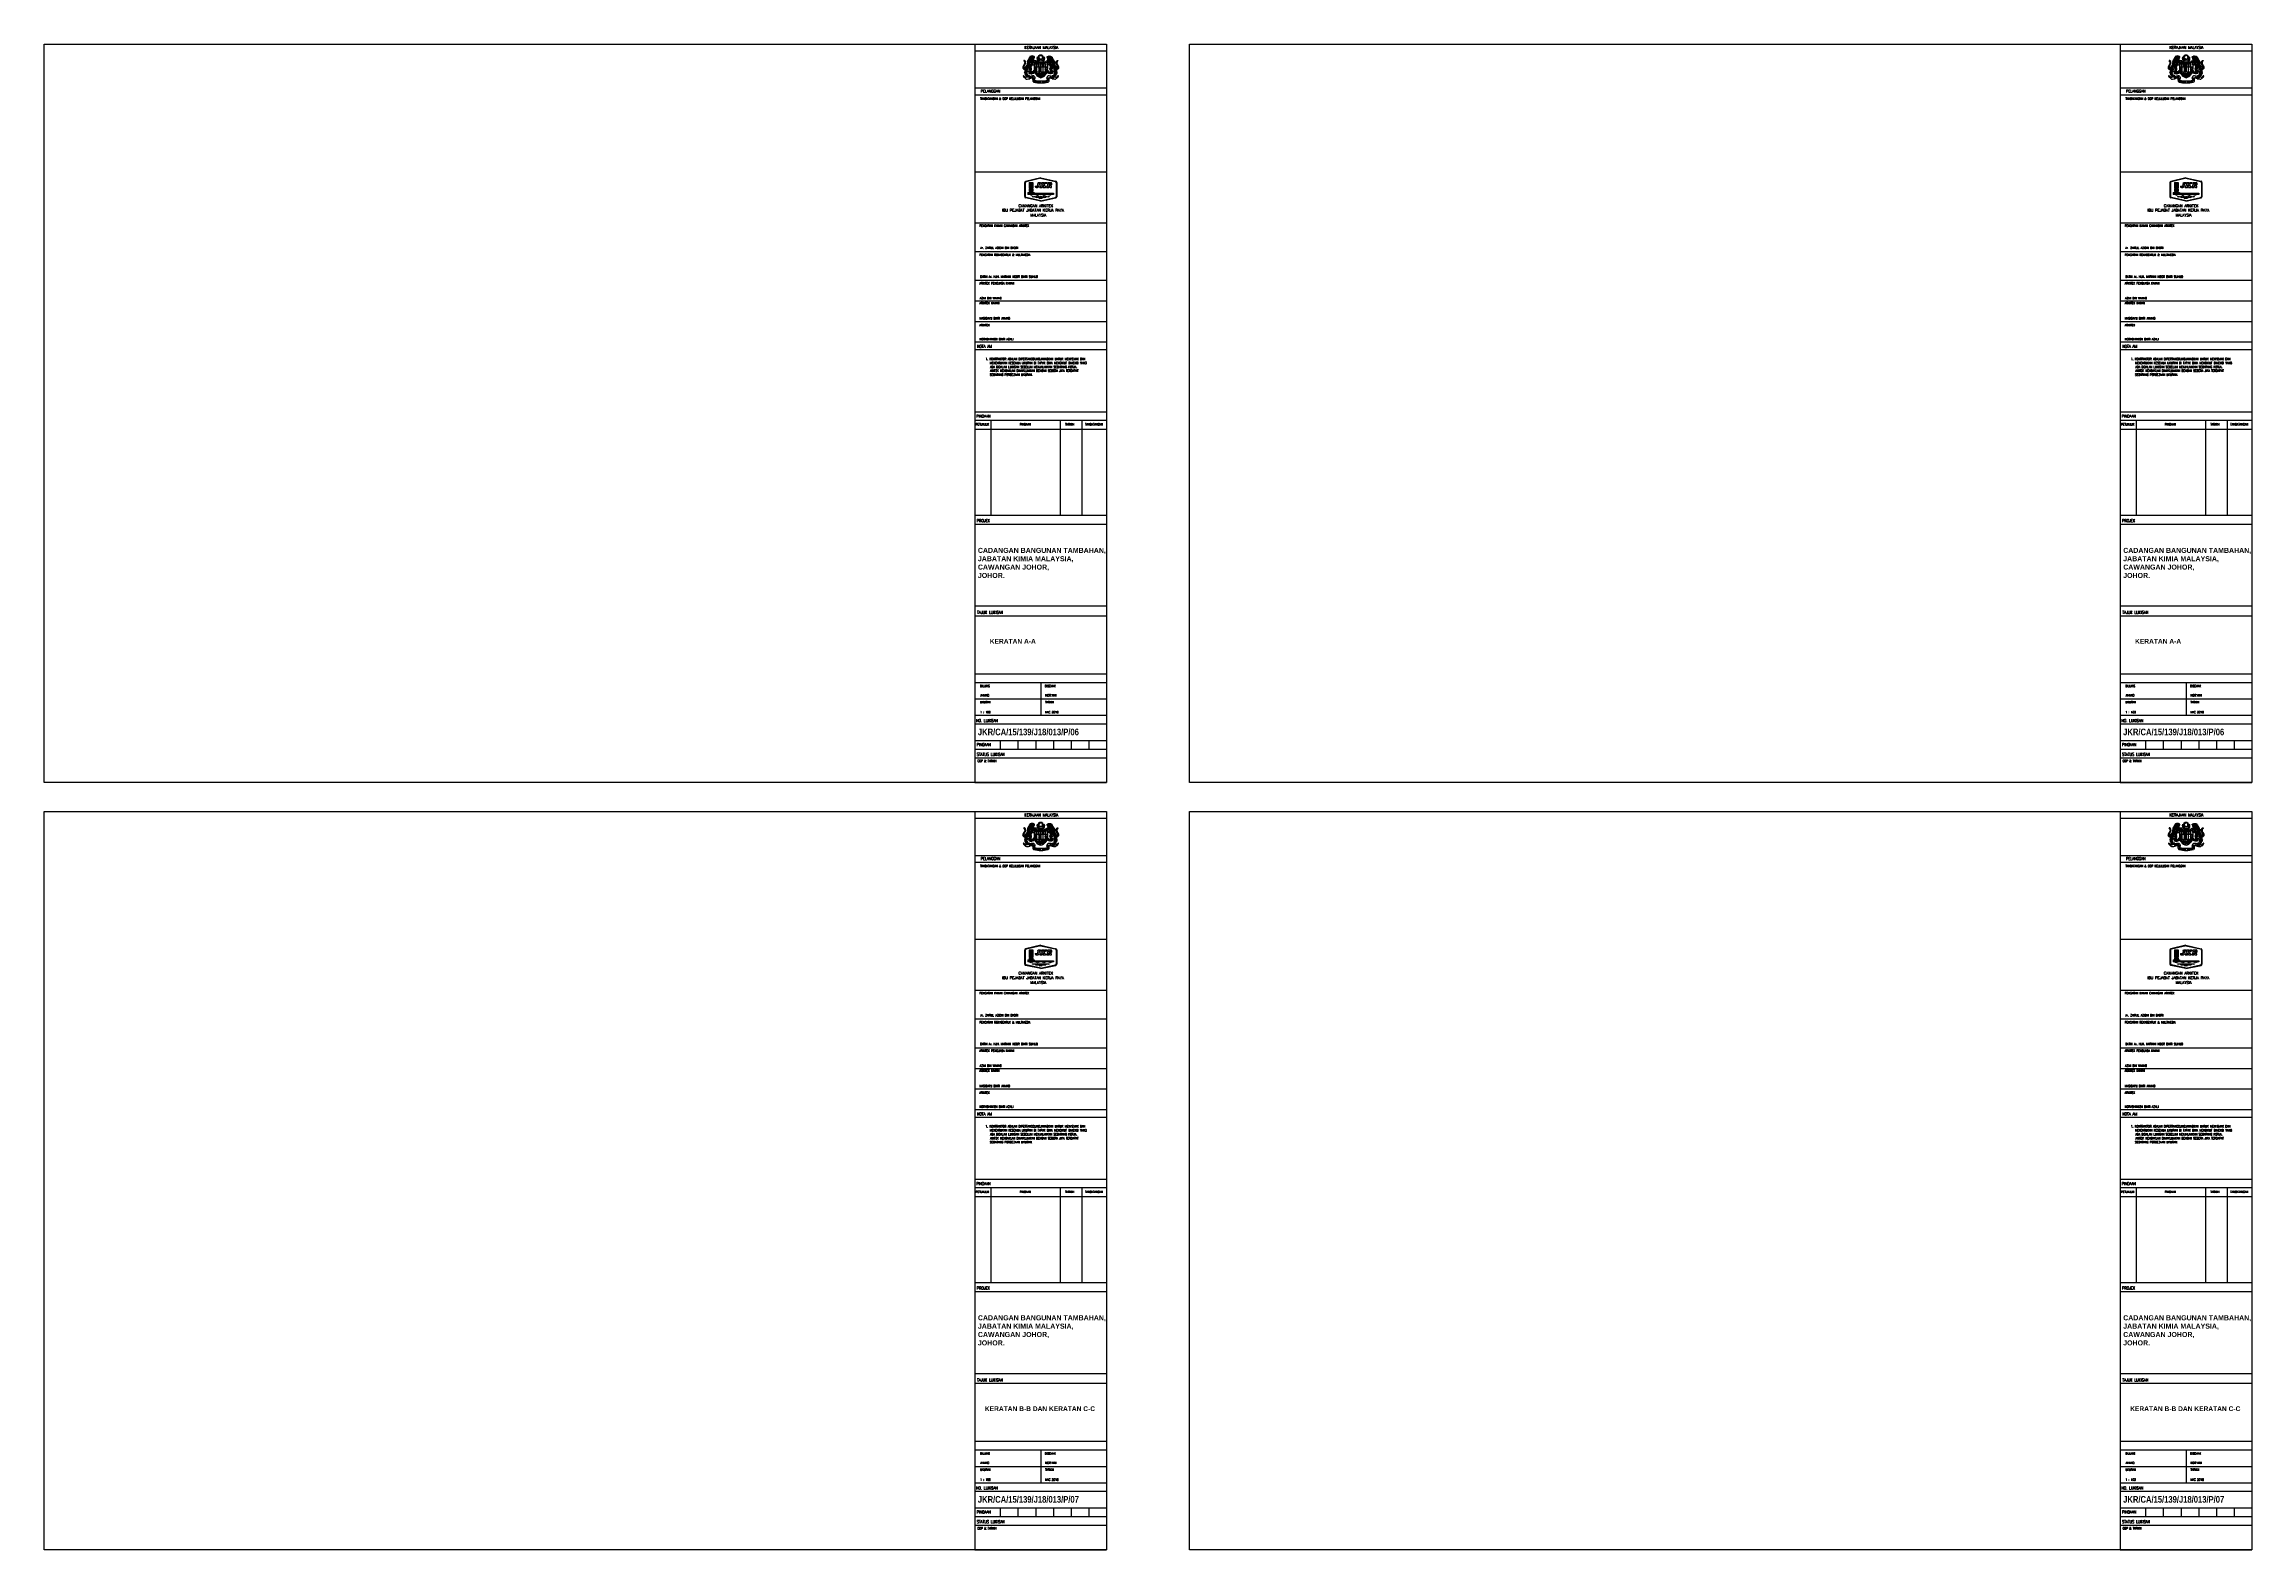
# Paper-space layout 'Layout2' of a CAD drawing. Header units: millimetres. Extents: x 12 to 1686, y -582 to 559.
import ezdxf

# ---------------------------------------------------------------- set-up
doc = ezdxf.new("R2010")
doc.units = ezdxf.units.MM
doc.header["$MEASUREMENT"] = 0
doc.layers.get('DEFPOINTS').update_dxf_attribs({"color": 3})
for name, color, linetype in [('RWDP', 1, 'Continuous'), ('Title Block', 7, 'Continuous'), ('VPORT', 2, 'Continuous')]:
    doc.layers.add(name, color=color, linetype=linetype)
doc.layers.get('DEFPOINTS').off()
doc.layers.get('VPORT').off()
doc.styles.add('ARIAL-SPEC', font='arial.ttf', dxfattribs={"height": 200})
doc.styles.add('R1', font='ROMANS.shx', dxfattribs={"width": 0.75, "height": 200})
doc.styles.add('ROMANT', font='romant', dxfattribs={"height": 0.5})
doc.styles.get("Standard").update_dxf_attribs({"font": 'arial.ttf'})
doc.styles.add('TXT1', font='romans.shx', dxfattribs={"width": 0.6})

# ---------------------------------------------------------------- blocks, each defined once
blk = doc.blocks.new('*X260')
at = {"color": 0}
for p, q in [((1072.7, 263.2), (1071.6, 264.3)), ((1072.7, 263.4), (1071.7, 264.4)), ((1072.4, 264.3), (1071.8, 264.9)), ((1072.4, 264.1), (1071.8, 264.6)), ((1072.5, 264.4), (1072.1, 264.9)), ((1072.6, 264.6), (1072.3, 264.9)), ((1072.8, 264.7), (1072.5, 265)), ((1073, 264.8), (1072.7, 265)), ((1073.2, 264.8), (1072.9, 265.1)), ((1073.2, 264.1), (1072.9, 264.3)), ((1073.3, 264.2), (1073.1, 264.4)), ((1073.9, 264.4), (1073.2, 265.1)), ((1073.8, 264.2), (1073.3, 264.8)), ((1073.7, 264.1), (1073.2, 264.5)), ((1074, 264.6), (1073.5, 265.1)), ((1074.7, 264.1), (1073.8, 265)), ((1074.6, 264), (1074, 264.5)), ((1074.5, 263.8), (1074.1, 264.2)), ((1074.8, 264.3), (1074.3, 264.8)), ((1074.8, 264.5), (1074.7, 264.7)), ((1068.3, 256.2), (1067, 257.4)), ((1067.9, 257.1), (1067.1, 257.9)), ((1069.9, 254.9), (1067.1, 257.7)), ((1067.9, 256.3), (1067.1, 257.2)), ((1067.8, 257.8), (1067.2, 258.3)), ((1067.8, 257.5), (1067.2, 258.1)), ((1067.8, 258), (1067.4, 258.5)), ((1068, 258.4), (1067.5, 258.8)), ((1067.9, 258.2), (1067.5, 258.6)), ((1068, 258.6), (1067.6, 259)), ((1068.9, 260.9), (1067.7, 262.1)), ((1068.9, 260.6), (1067.7, 261.8)), ((1068.1, 258.8), (1067.7, 259.2)), ((1068.2, 258.9), (1067.8, 259.3)), ((1068.7, 261.4), (1067.9, 262.2)), ((1068.5, 259.2), (1068, 259.6)), ((1068.3, 259.1), (1068, 259.5)), ((1068.6, 259.4), (1068.1, 259.8)), ((1069.9, 255.2), (1068.1, 256.9)), ((1069.1, 253.3), (1068.1, 254.3)), ((1068.9, 260.4), (1068.2, 261.1)), ((1068.7, 259.8), (1068.2, 260.2)), ((1068.6, 259.6), (1068.2, 260)), ((1069.4, 253.2), (1068.2, 254.4)), ((1068.9, 260.1), (1068.3, 260.7)), ((1068.8, 259.9), (1068.3, 260.5)), ((1068.9, 254.3), (1068.3, 254.8)), ((1068.9, 254), (1068.3, 254.6)), ((1069.4, 252.7), (1068.3, 253.8)), ((1069.2, 252.7), (1068.3, 253.5)), ((1069.6, 256), (1068.4, 257.1)), ((1069.3, 256), (1068.4, 256.9)), ((1069.2, 255.3), (1068.4, 256.1)), ((1069.5, 254.5), (1068.4, 255.5)), ((1069.2, 254.5), (1068.4, 255.3)), ((1069.3, 254.1), (1068.4, 255.1)), ((1069.7, 256.1), (1068.5, 257.4)), ((1069.3, 254.9), (1068.5, 255.8)), ((1069.2, 252.4), (1068.5, 253.1)), ((1069.8, 256.3), (1068.6, 257.5)), ((1070, 256.3), (1068.7, 257.7)), ((1069.7, 256.9), (1068.8, 257.8)), ((1070, 251.4), (1068.8, 252.5)), ((1069.7, 257.2), (1068.9, 258)), ((1070.3, 256.8), (1069, 258.2)), ((1070.5, 256.9), (1069.1, 258.3)), ((1069.8, 257.8), (1069.2, 258.4)), ((1070.1, 257.9), (1069.3, 258.6)), ((1070.5, 257.7), (1069.4, 258.8)), ((1069.6, 252), (1069.4, 252.2)), ((1070.9, 257.6), (1069.6, 258.9)), ((1070.2, 258.5), (1069.7, 259.1)), ((1070.7, 258.3), (1069.8, 259.2)), ((1070.5, 259), (1069.9, 259.6)), ((1070.3, 259), (1069.9, 259.4)), ((1070.7, 260.4), (1070, 261.1)), ((1071.5, 259.4), (1070, 260.8)), ((1071.1, 259.5), (1070, 260.6)), ((1070.8, 259.5), (1070, 260.3)), ((1070.8, 259.3), (1070, 260.1)), ((1070.8, 259), (1070, 259.8)), ((1070.3, 256.3), (1070, 256.6)), ((1070.8, 261.1), (1070.1, 261.8)), ((1071.5, 260.2), (1070.1, 261.6)), ((1070.9, 260.5), (1070.1, 261.3)), ((1070.5, 261.7), (1070.2, 262)), ((1070.3, 256.1), (1070.2, 256.2)), ((1070.6, 261.9), (1070.3, 262.2)), ((1071.8, 260.9), (1070.4, 262.3)), ((1071.1, 261.9), (1070.5, 262.5)), ((1071.3, 262), (1070.6, 262.6)), ((1070.9, 261.3), (1070.6, 261.6)), ((1070.8, 258.4), (1070.6, 258.7)), ((1070.8, 262.7), (1070.7, 262.8)), ((1071.9, 261.8), (1070.8, 263)), ((1071.7, 262.3), (1070.9, 263.2)), ((1071.2, 258.8), (1070.9, 259.2)), ((1071.5, 262.8), (1071, 263.3)), ((1071.7, 260.8), (1071, 261.5)), ((1071.6, 263), (1071.1, 263.5)), ((1071.6, 259.5), (1071.1, 260)), ((1073.6, 261.3), (1071.2, 263.6)), ((1071.7, 263.4), (1071.3, 263.8)), ((1071.5, 262), (1071.3, 262.2)), ((1071.7, 263.7), (1071.4, 264)), ((1071.8, 263.9), (1071.5, 264.2)), ((1072.4, 260.5), (1071.5, 261.5)), ((1071.7, 259.7), (1071.5, 259.9)), ((1072.5, 261), (1071.6, 261.9)), ((1072.7, 260.5), (1071.6, 261.7)), ((1073.6, 261.5), (1071.9, 263.2)), ((1072.6, 262), (1071.9, 262.7)), ((1072.4, 262), (1071.9, 262.4)), ((1072.1, 261.9), (1071.9, 262.2)), ((1072.7, 262.9), (1072.1, 263.5)), ((1072.8, 262.5), (1072.1, 263.3)), ((1072.6, 261.2), (1072.2, 261.5)), ((1073.9, 262.5), (1072.4, 264)), ((1072.8, 261.2), (1072.4, 261.6)), ((1073.3, 263.4), (1072.6, 264.1)), ((1073, 261.3), (1072.7, 261.6)), ((1073.1, 263.9), (1072.8, 264.2)), ((1072.9, 260.7), (1072.8, 260.8)), ((1073.7, 262.5), (1072.9, 263.3)), ((1073.6, 262.3), (1073, 262.9)), ((1073.6, 261), (1073, 261.6)), ((1073.3, 263.7), (1073.1, 263.9)), ((1073.6, 262.1), (1073.2, 262.4)), ((1073.5, 261.8), (1073.2, 262.2)), ((1073.6, 260.7), (1073.2, 261.1)), ((1073.6, 260.5), (1073.2, 260.8)), ((1073.8, 263.4), (1073.3, 263.9)), ((1073.9, 263.6), (1073.4, 264.1)), ((1074.1, 262.6), (1073.4, 263.3)), ((1074.2, 262.7), (1073.5, 263.5)), ((1074.1, 263.6), (1073.7, 264)), ((1073.7, 261.7), (1073.7, 261.7)), ((1074.4, 263.6), (1073.9, 264.1)), ((1073.9, 261.7), (1073.9, 261.8)), ((1074.3, 261.6), (1074, 261.9)), ((1074.4, 261.3), (1074, 261.6)), ((1074.3, 261.1), (1074, 261.3)), ((1074.3, 262.9), (1074.1, 263.2)), ((1074.4, 261.8), (1074.2, 262)), ((1074.5, 262), (1074.4, 262.1))]:
    blk.add_line(p, q, dxfattribs=at)
blk = doc.blocks.new('*X258')
at = {"color": 0}
for p, q in [((1071.1, 258.1), (1071.1, 258.2)), ((1071.2, 258), (1071.4, 258.2)), ((1071.3, 257.2), (1073, 259)), ((1071.4, 257.9), (1071.6, 258.1)), ((1071.4, 256.5), (1072.5, 257.7)), ((1071.4, 256.3), (1071.6, 256.5)), ((1071.5, 257.2), (1072.7, 258.3)), ((1071.5, 257.7), (1071.8, 258)), ((1071.5, 254.8), (1072.6, 255.9)), ((1071.5, 255.1), (1071.5, 255.1)), ((1071.6, 257), (1072.4, 257.9)), ((1071.7, 255.8), (1072.8, 256.9)), ((1071.7, 255.5), (1072.8, 256.7)), ((1071.7, 255.3), (1072.8, 256.4)), ((1071.7, 254.7), (1072.5, 255.6)), ((1071.7, 254.2), (1072.5, 255)), ((1071.8, 258.8), (1072, 259)), ((1071.8, 256.2), (1072.8, 257.1)), ((1071.8, 254.5), (1072.5, 255.3)), ((1071.8, 254), (1072.5, 254.7)), ((1071.9, 258.7), (1072.2, 259)), ((1072.1, 258.6), (1073.4, 259.9)), ((1072.1, 258.3), (1073.1, 259.3)), ((1072.1, 257), (1072.6, 257.5)), ((1072.3, 259.6), (1072.6, 259.9)), ((1072.3, 259.8), (1072.3, 259.9)), ((1072.3, 257), (1072.7, 257.3)), ((1072.3, 254.3), (1072.6, 254.6)), ((1072.4, 259.4), (1072.8, 259.8)), ((1072.4, 254.1), (1072.9, 254.6)), ((1072.5, 253.9), (1072.7, 254.1)), ((1072.6, 259.3), (1073.3, 260)), ((1072.8, 254.2), (1073.1, 254.5)), ((1073, 260.3), (1073.1, 260.4)), ((1073.1, 260.1), (1073.2, 260.2)), ((1073.1, 254.2), (1073.4, 254.6)), ((1073.2, 254.1), (1073.7, 254.6)), ((1073.3, 259.5), (1073.5, 259.7)), ((1073.6, 254.3), (1074, 254.6)), ((1074, 255.2), (1074.3, 255.5)), ((1074, 254.9), (1074.2, 255.1))]:
    blk.add_line(p, q, dxfattribs=at)
blk = doc.blocks.new('*X261')
at = {"color": 0}
for p, q in [((1079, 256.4), (1077.6, 257.8)), ((1079, 256.1), (1077.6, 257.5)), ((1079, 255.9), (1077.6, 257.2)), ((1079, 255.6), (1077.6, 257)), ((1079, 255.3), (1077.6, 256.7)), ((1079, 255.1), (1077.6, 256.4)), ((1079, 254.8), (1077.6, 256.2)), ((1079, 254.5), (1077.6, 255.9)), ((1078.9, 254.4), (1077.6, 255.7)), ((1078.6, 254.4), (1077.6, 255.4)), ((1078.3, 254.4), (1077.6, 255.1)), ((1078.1, 254.4), (1077.6, 254.9)), ((1077.8, 254.4), (1077.6, 254.6)), ((1079, 256.7), (1077.7, 257.9)), ((1079, 256.9), (1078, 257.9)), ((1079, 257.2), (1078.2, 257.9)), ((1079, 257.5), (1078.5, 257.9)), ((1079, 257.7), (1078.8, 257.9))]:
    blk.add_line(p, q, dxfattribs=at)
blk = doc.blocks.new('*X259')
at = {"color": 0}
for p, q in [((1070.3, 251.8), (1070.4, 251.8)), ((1070.5, 251.6), (1070.6, 251.7)), ((1070.5, 251.4), (1070.7, 251.6)), ((1070.8, 251.4), (1070.9, 251.5)), ((1071, 251.6), (1071.1, 251.7)), ((1071.1, 251.5), (1071.3, 251.6))]:
    blk.add_line(p, q, dxfattribs=at)

psp = doc.layouts.new('Layout2')

# ---------------------------------------------------------------- linework, layer by layer
at = {"layer": 'RWDP', "color": 1, "linetype": 'Continuous'}
for p, q in [((737.2, 31.5), (737.2, 25)), ((750.6, 31.5), (750.6, 25)), ((764.1, 31.5), (764.1, 25)), ((777.5, 31.5), (777.5, 25)), ((790.9, 31.5), (790.9, 25)), ((804.3, 31.5), (804.3, 25)), ((1605.4, 31.5), (1605.4, 25)), ((1618.8, 31.5), (1618.8, 25)), ((1632.3, 31.5), (1632.3, 25)), ((1645.7, 31.5), (1645.7, 25)), ((1659.1, 31.5), (1659.1, 25)), ((1672.5, 31.5), (1672.5, 25)), ((737.2, -550.1), (737.2, -556.7)), ((750.6, -550.1), (750.6, -556.7)), ((764.1, -550.1), (764.1, -556.7)), ((777.5, -550.1), (777.5, -556.7)), ((790.9, -550.1), (790.9, -556.7)), ((804.3, -550.1), (804.3, -556.7)), ((1605.4, -550.1), (1605.4, -556.7)), ((1618.8, -550.1), (1618.8, -556.7)), ((1632.3, -550.1), (1632.3, -556.7)), ((1645.7, -550.1), (1645.7, -556.7)), ((1659.1, -550.1), (1659.1, -556.7)), ((1672.5, -550.1), (1672.5, -556.7))]:
    psp.add_line(p, q, dxfattribs=at)
at = {"layer": 'Title Block', "color": 6}
for p, q in [((718, 559.2), (718, -0.2)), ((718, 559.2), (817.7, 559.2)), ((718, 554.2), (817.7, 554.2)), ((817.7, 559.2), (817.7, -0.2)), ((1586.2, 559.2), (1586.2, -0.2)), ((1586.2, 559.2), (1685.8, 559.2)), ((1586.2, 554.2), (1685.8, 554.2)), ((1685.9, 559.2), (1685.9, -0.2)), ((817.7, 462.2), (718, 462.2)), ((1685.8, 462.2), (1586.2, 462.2)), ((718, 423.9), (817.7, 423.9)), ((1586.2, 423.9), (1685.9, 423.9)), ((718, 353), (718, 271.1)), ((1586.2, 353), (1586.2, 271.1)), ((817.7, 333.4), (718, 333.4)), ((817.7, 327.6), (718, 327.6)), ((1685.9, 333.4), (1586.2, 333.4)), ((1685.9, 327.6), (1586.2, 327.6)), ((718, 280.7), (817.7, 280.7)), ((817.7, 274.1), (718, 274.1)), ((718, 271.1), (718, 264.5)), ((1586.2, 280.7), (1685.9, 280.7)), ((1685.9, 274.1), (1586.2, 274.1)), ((1586.2, 271.1), (1586.2, 264.5)), ((718, 264.5), (718, 192.5)), ((1586.2, 264.5), (1586.2, 192.5)), ((817.7, 202.1), (718, 202.1)), ((1685.9, 202.1), (1586.2, 202.1)), ((718, 195.5), (817.7, 195.5)), ((718, 192.5), (718, 185.9)), ((718, 185.9), (718, 124)), ((1586.2, 195.5), (1685.9, 195.5)), ((1586.2, 192.5), (1586.2, 185.9)), ((1586.2, 185.9), (1586.2, 124)), ((718, 133.6), (817.7, 133.6)), ((718, 126), (817.7, 126)), ((718, 124), (718, 116.4)), ((1586.2, 133.6), (1685.9, 133.6)), ((1586.2, 126), (1685.9, 126)), ((1586.2, 124), (1586.2, 116.4)), ((718, 116.4), (718, 72.5)), ((1586.2, 116.4), (1586.2, 72.5)), ((718, 82.1), (817.7, 82.1)), ((718, 75.5), (817.7, 75.5)), ((1586.2, 82.1), (1685.9, 82.1)), ((1586.2, 75.5), (1685.9, 75.5)), ((718, 50.6), (817.7, 50.6)), ((1586.2, 50.6), (1685.9, 50.6)), ((718, 44.1), (817.7, 44.1)), ((1586.2, 44.1), (1685.9, 44.1)), ((718, 31.5), (817.7, 31.5)), ((718, 25), (817.7, 25)), ((718, 18.4), (817.7, 18.4)), ((1586.2, 31.5), (1685.9, 31.5)), ((1586.2, 25), (1685.9, 25)), ((1586.2, 18.4), (1685.9, 18.4)), ((718, -0.2), (817.7, -0.2)), ((718, -0.2), (817.7, -0.2)), ((1586.2, -0.2), (1685.9, -0.2)), ((1586.2, -0.2), (1685.9, -0.2)), ((718, -22.4), (718, -581.9)), ((718, -22.4), (817.7, -22.4)), ((718, -27.4), (817.7, -27.4)), ((817.7, -22.4), (817.7, -581.9)), ((1586.2, -22.4), (1586.2, -581.9)), ((1586.2, -22.4), (1685.8, -22.4)), ((1586.2, -27.4), (1685.8, -27.4)), ((1685.9, -22.4), (1685.9, -581.9)), ((817.7, -119.4), (718, -119.4)), ((1685.8, -119.4), (1586.2, -119.4)), ((718, -157.7), (817.7, -157.7)), ((1586.2, -157.7), (1685.9, -157.7)), ((718, -228.6), (718, -310.6)), ((1586.2, -228.6), (1586.2, -310.6)), ((817.7, -248.3), (718, -248.3)), ((1685.9, -248.3), (1586.2, -248.3)), ((817.7, -254.1), (718, -254.1)), ((1685.9, -254.1), (1586.2, -254.1)), ((718, -301), (817.7, -301)), ((1586.2, -301), (1685.9, -301)), ((817.7, -307.5), (718, -307.5)), ((718, -310.6), (718, -317.1)), ((718, -317.1), (718, -389.2)), ((1685.9, -307.5), (1586.2, -307.5)), ((1586.2, -310.6), (1586.2, -317.1)), ((1586.2, -317.1), (1586.2, -389.2)), ((817.7, -379.6), (718, -379.6)), ((1685.9, -379.6), (1586.2, -379.6)), ((718, -386.1), (817.7, -386.1)), ((718, -389.2), (718, -395.7)), ((718, -395.7), (718, -457.7)), ((1586.2, -386.1), (1685.9, -386.1)), ((1586.2, -389.2), (1586.2, -395.7)), ((1586.2, -395.7), (1586.2, -457.7)), ((718, -448.1), (817.7, -448.1)), ((1586.2, -448.1), (1685.9, -448.1)), ((718, -455.6), (817.7, -455.6)), ((718, -457.7), (718, -465.2)), ((718, -465.2), (718, -509.2)), ((1586.2, -455.6), (1685.9, -455.6)), ((1586.2, -457.7), (1586.2, -465.2)), ((1586.2, -465.2), (1586.2, -509.2)), ((718, -499.6), (817.7, -499.6)), ((1586.2, -499.6), (1685.9, -499.6)), ((718, -506.1), (817.7, -506.1)), ((1586.2, -506.1), (1685.9, -506.1)), ((718, -531), (817.7, -531)), ((1586.2, -531), (1685.9, -531)), ((718, -537.5), (817.7, -537.5)), ((718, -550.1), (817.7, -550.1)), ((1586.2, -537.5), (1685.9, -537.5)), ((1586.2, -550.1), (1685.9, -550.1)), ((718, -556.7), (817.7, -556.7)), ((718, -563.2), (817.7, -563.2)), ((1586.2, -556.7), (1685.9, -556.7)), ((1586.2, -563.2), (1685.9, -563.2)), ((718, -581.9), (817.7, -581.9)), ((718, -581.9), (817.7, -581.9)), ((1586.2, -581.9), (1685.9, -581.9)), ((1586.2, -581.9), (1685.9, -581.9))]:
    psp.add_line(p, q, dxfattribs=at)
at = {"layer": 'Title Block', "color": 1}
for p, q in [((754.4, 542.1), (754.3, 541.9)), ((754.3, 541.9), (754.3, 541.4)), ((754.3, 541.4), (754.4, 541.1)), ((754.5, 542.4), (754.4, 542.1)), ((754.4, 541.1), (754.5, 540.8)), ((754.6, 542.6), (754.5, 542.4)), ((754.5, 540.8), (754.7, 540.6)), ((754.8, 542.8), (754.6, 542.6)), ((754.7, 540.6), (754.8, 540.5)), ((754.9, 543.2), (754.8, 542.8)), ((754.8, 540.5), (754.9, 540.4)), ((755.1, 543.4), (754.9, 543.2)), ((754.9, 540.4), (755.3, 540.2)), ((755.1, 546.9), (755, 546.8)), ((755, 546.8), (755, 546.7)), ((755, 546.7), (755.1, 546.5)), ((755.2, 546.9), (755.1, 546.9)), ((755.1, 546.5), (755.2, 546.3)), ((755.2, 543.6), (755.1, 543.4)), ((755.1, 541.8), (755.2, 542.2)), ((755.1, 541.6), (755.1, 541.8)), ((755.2, 541.3), (755.1, 541.6)), ((755.3, 546.9), (755.2, 546.9)), ((755.2, 546.3), (755.3, 546.2)), ((755.3, 543.7), (755.2, 543.6)), ((755.2, 542.2), (755.4, 542.6)), ((755.3, 541.1), (755.2, 541.3)), ((755.4, 546.8), (755.3, 546.9)), ((755.3, 546.2), (755.5, 546)), ((755.4, 544), (755.3, 543.7)), ((755.5, 540.9), (755.3, 541.1)), ((755.3, 540.2), (755.5, 540.1)), ((755.6, 546.7), (755.4, 546.8)), ((755.6, 544.3), (755.4, 544)), ((755.4, 542.6), (755.5, 542.9)), ((755.5, 546), (755.6, 545.8)), ((755.5, 542.9), (755.6, 543.1)), ((755.6, 540.8), (755.5, 540.9)), ((755.5, 540.1), (755.7, 540.1)), ((755.6, 538), (755.5, 537.8)), ((755.5, 537.8), (755.6, 537.7)), ((755.8, 546.6), (755.6, 546.7)), ((755.6, 545.8), (755.7, 545.2)), ((755.7, 544.8), (755.6, 544.6)), ((755.6, 544.6), (755.6, 544.3)), ((755.6, 543.1), (755.7, 543.3)), ((755.8, 540.8), (755.6, 540.8)), ((755.7, 538.3), (755.6, 538)), ((755.6, 537.7), (755.7, 537.4)), ((755.7, 545.2), (755.7, 545)), ((755.7, 545), (755.7, 544.8)), ((755.7, 543.3), (755.8, 543.4)), ((755.7, 540.1), (755.8, 540.1)), ((755.8, 538.6), (755.7, 538.3)), ((755.7, 537.4), (755.8, 537.1)), ((755.9, 546.4), (755.8, 546.6)), ((755.8, 543.4), (755.9, 543.5)), ((755.9, 541), (755.8, 540.9)), ((755.8, 540.9), (755.8, 540.8)), ((755.8, 540.1), (755.9, 539.7)), ((755.9, 538.9), (755.8, 538.6)), ((755.8, 537.1), (755.8, 536.9)), ((755.8, 536.9), (755.9, 536.6)), ((756.1, 546.2), (755.9, 546.4)), ((755.9, 543.5), (756.1, 544)), ((756.2, 541.8), (755.9, 541.4)), ((755.9, 541.4), (755.9, 541)), ((755.9, 539.7), (755.9, 539.3)), ((755.9, 539.3), (755.9, 538.9)), ((755.9, 536.6), (756, 536.5)), ((756, 536.5), (756.2, 536.2)), ((756.2, 546), (756.1, 546.2)), ((756.1, 544), (756.3, 544.2)), ((756.3, 545.8), (756.2, 546)), ((756.4, 542.1), (756.2, 541.8)), ((756.2, 536.2), (756.3, 536)), ((756.4, 545.4), (756.3, 545.8)), ((756.3, 544.2), (756.4, 544.6)), ((756.3, 536), (756.3, 535.8)), ((756.3, 535.8), (756.4, 535.7)), ((756.5, 545), (756.4, 545.4)), ((756.4, 544.6), (756.5, 545)), ((756.5, 542.2), (756.4, 542.1)), ((756.5, 537.9), (756.4, 537.9)), ((756.4, 537.9), (756.4, 537.9)), ((756.4, 537.9), (756.4, 537.9)), ((756.4, 537.9), (756.4, 537.7)), ((756.4, 537.7), (756.4, 537.6)), ((756.4, 537.6), (756.5, 537.4)), ((756.4, 535.7), (756.4, 535.6)), ((756.4, 535.6), (756.6, 535.5)), ((756.7, 542.5), (756.5, 542.2)), ((756.6, 537.8), (756.5, 537.9)), ((756.5, 537.9), (756.5, 537.9)), ((756.5, 537.4), (756.6, 537.2)), ((756.7, 537.7), (756.6, 537.8)), ((756.6, 537.2), (756.7, 537.1)), ((756.7, 536.8), (756.6, 536.8)), ((756.6, 536.8), (756.6, 536.8)), ((756.6, 536.8), (756.6, 536.7)), ((756.6, 536.7), (756.6, 536.5)), ((756.6, 536.5), (756.7, 536.5)), ((756.8, 542.6), (756.7, 542.5)), ((756.8, 537.6), (756.7, 537.7)), ((756.7, 537.7), (756.7, 537.7)), ((756.7, 537.1), (756.9, 537)), ((756.8, 536.8), (756.7, 536.8)), ((756.7, 536.8), (756.7, 536.8)), ((756.7, 536.5), (756.9, 536.4)), ((756.8, 536.1), (756.7, 536)), ((756.7, 536), (756.7, 536)), ((756.7, 536), (756.7, 535.9)), ((756.7, 535.9), (756.8, 535.8)), ((757, 542.9), (756.8, 542.6)), ((756.9, 539.2), (756.8, 539.2)), ((756.8, 539.2), (756.8, 539.1)), ((756.8, 539.1), (756.8, 539)), ((756.8, 539), (756.8, 538.9)), ((756.8, 538.9), (756.8, 538.7)), ((756.8, 538.7), (757, 538.5)), ((756.9, 538.2), (756.8, 538.2)), ((756.8, 538.2), (756.8, 538.2)), ((756.8, 538.2), (756.8, 538.2)), ((756.8, 538.2), (756.8, 538.1)), ((756.8, 538.1), (756.8, 538.1)), ((756.8, 538.1), (756.8, 538)), ((756.8, 538), (756.9, 537.8)), ((756.9, 537.7), (756.8, 537.6)), ((756.8, 537.6), (756.8, 537.6)), ((756.9, 536.7), (756.8, 536.8)), ((756.9, 536.1), (756.8, 536.1)), ((756.8, 535.8), (756.8, 535.6)), ((756.8, 535.6), (756.9, 535.6)), ((757, 540), (756.9, 540)), ((756.9, 540), (756.9, 540)), ((756.9, 540), (756.9, 539.9)), ((756.9, 539.9), (756.9, 539.8)), ((756.9, 539.8), (756.9, 539.7)), ((756.9, 539.7), (757.1, 539.6)), ((756.9, 539.1), (756.9, 539.2)), ((757, 539.1), (756.9, 539.1)), ((757, 538.1), (756.9, 538.2)), ((756.9, 537.8), (756.9, 537.8)), ((756.9, 537.8), (756.9, 537.7)), ((756.9, 537), (757.1, 536.9)), ((757, 536.7), (756.9, 536.7)), ((756.9, 536.4), (757, 536.3)), ((757, 536.1), (756.9, 536.1)), ((756.9, 535.6), (757, 535.5)), ((757.1, 543.1), (757, 542.9)), ((757, 539.9), (757, 540)), ((757, 540), (757, 540)), ((757.1, 539.9), (757, 539.9)), ((757.1, 539), (757, 539.1)), ((757, 538.5), (757, 538.4)), ((757, 538.4), (757.1, 538.3)), ((757.1, 538.2), (757, 538.1)), ((757, 538.1), (757, 538.1)), ((757.1, 536.7), (757, 536.7)), ((757, 536.3), (757.1, 536.3)), ((757.1, 536.1), (757, 536.1)), ((757.3, 543.3), (757.1, 543.1)), ((757.2, 539.8), (757.1, 539.9)), ((757.1, 539.6), (757.2, 539.4)), ((757.2, 538.9), (757.1, 539)), ((757.1, 538.3), (757.1, 538.2)), ((757.1, 538.2), (757.1, 538.2)), ((757.1, 536.9), (757.1, 536.9)), ((757.1, 536.9), (757.1, 536.8)), ((757.1, 536.8), (757.1, 536.7)), ((757.1, 536.7), (757.1, 536.7)), ((757.1, 536.3), (757.1, 536.3)), ((757.1, 536.3), (757.1, 536.2)), ((757.1, 536.2), (757.1, 536.1)), ((757.3, 539.8), (757.2, 539.8)), ((757.2, 539.4), (757.3, 539.2)), ((757.3, 538.7), (757.2, 538.9)), ((757.5, 543.5), (757.3, 543.3)), ((757.4, 541.2), (757.3, 541.2)), ((757.3, 541.2), (757.3, 541.1)), ((757.3, 541.1), (757.3, 540.9)), ((757.3, 540.9), (757.4, 540.8)), ((757.4, 540.2), (757.3, 540.2)), ((757.3, 540.2), (757.3, 540.1)), ((757.3, 540.1), (757.3, 540.1)), ((757.3, 540.1), (757.4, 540)), ((757.4, 539.8), (757.3, 539.8)), ((757.3, 539.8), (757.3, 539.8)), ((757.3, 539.2), (757.5, 539.1)), ((757.4, 538.6), (757.3, 538.7)), ((757.5, 541.1), (757.4, 541.2)), ((757.4, 541.2), (757.4, 541.2)), ((757.4, 540.8), (757.4, 540.7)), ((757.4, 540.7), (757.5, 540.6)), ((757.5, 540.3), (757.4, 540.2)), ((757.4, 540.2), (757.4, 540.2)), ((757.4, 540), (757.4, 539.9)), ((757.4, 539.9), (757.4, 539.8)), ((757.5, 538.6), (757.4, 538.6)), ((757.4, 538.6), (757.4, 538.6)), ((757.4, 537.7), (757.5, 538.1)), ((757.4, 537.6), (757.4, 537.7)), ((757.4, 537.3), (757.4, 537.6)), ((757.4, 537.1), (757.4, 537.3)), ((757.5, 536.9), (757.4, 537.1)), ((757.6, 543.7), (757.5, 543.5)), ((757.6, 542), (757.5, 541.9)), ((757.5, 541.9), (757.5, 541.8)), ((757.5, 541.8), (757.5, 541.8)), ((757.5, 541.8), (757.5, 541.7)), ((757.5, 541.7), (757.6, 541.6)), ((757.5, 541), (757.5, 541.1)), ((757.5, 541.1), (757.5, 541.1)), ((757.6, 540.9), (757.5, 541)), ((757.5, 540.6), (757.6, 540.6)), ((757.6, 540.3), (757.5, 540.3)), ((757.5, 539.1), (757.5, 539)), ((757.5, 539), (757.5, 538.9)), ((757.5, 538.9), (757.5, 538.8)), ((757.5, 538.8), (757.6, 538.7)), ((757.6, 538.7), (757.5, 538.6)), ((757.5, 538.6), (757.5, 538.6)), ((757.5, 538.1), (757.7, 538.2)), ((757.5, 536.8), (757.5, 536.9)), ((757.7, 536.5), (757.5, 536.8)), ((757.7, 544.3), (757.6, 544)), ((757.6, 544), (757.6, 543.7)), ((757.8, 542), (757.6, 542)), ((757.6, 542), (757.6, 542)), ((757.6, 541.6), (757.7, 541.5)), ((757.7, 540.9), (757.6, 540.9)), ((757.6, 540.6), (757.8, 540.5)), ((757.7, 540.2), (757.6, 540.3)), ((757.6, 538.7), (757.6, 538.7)), ((757.8, 546), (757.7, 545.6)), ((757.7, 545.6), (757.7, 545.2)), ((757.7, 545.2), (757.7, 544.9)), ((757.7, 544.9), (757.7, 544.6)), ((757.7, 544.6), (757.7, 544.3)), ((757.7, 541.5), (757.9, 541.3)), ((757.8, 540.9), (757.7, 540.9)), ((757.8, 540.2), (757.7, 540.2)), ((757.7, 538.2), (757.9, 538.3)), ((757.7, 536.4), (757.7, 536.5)), ((757.8, 536.2), (757.7, 536.4)), ((757.9, 546.6), (757.8, 546.4)), ((757.8, 546.4), (757.8, 546)), ((757.9, 542), (757.8, 542)), ((757.9, 540.8), (757.8, 540.9)), ((757.8, 540.5), (757.9, 540.5)), ((757.8, 540.1), (757.8, 540.2)), ((757.8, 540.2), (757.8, 540.2)), ((757.9, 540), (757.8, 540.1)), ((757.8, 536), (757.8, 536.2)), ((758, 535.6), (757.8, 536)), ((758, 546.9), (757.9, 546.6)), ((758, 542.8), (757.9, 542.7)), ((757.9, 542.7), (757.9, 542.7)), ((757.9, 542.7), (757.9, 542.6)), ((757.9, 542.6), (757.9, 542.5)), ((757.9, 542.5), (758, 542.4)), ((758, 541.9), (757.9, 542)), ((757.9, 541.3), (757.9, 541.2)), ((757.9, 541.2), (758.1, 541.1)), ((758, 540.8), (757.9, 540.8)), ((757.9, 540.5), (757.9, 540.4)), ((757.9, 540.4), (758, 540.3)), ((757.9, 539.9), (757.9, 540)), ((758, 539.9), (757.9, 539.9)), ((757.9, 538.3), (758.1, 538.4)), ((758.1, 547.1), (758, 546.9)), ((758.1, 543.2), (758, 543.2)), ((758, 543.2), (758, 543.1)), ((758, 543.1), (758.1, 543)), ((758.1, 542.7), (758, 542.8)), ((758, 542.8), (758, 542.8)), ((758, 542.4), (758.1, 542.3)), ((758.1, 541.9), (758, 541.9)), ((758.2, 540.8), (758, 540.8)), ((758, 540.8), (758, 540.8)), ((758, 540.3), (758, 540.2)), ((758, 540.2), (758, 540.1)), ((758, 540.1), (758, 540)), ((758, 540), (758, 540)), ((758, 540), (758, 539.9)), ((758, 539.9), (758, 539.9)), ((758.1, 535.5), (758, 535.6)), ((758.2, 547.2), (758.1, 547.1)), ((758.2, 543.3), (758.1, 543.3)), ((758.1, 543.3), (758.1, 543.2)), ((758.1, 543), (758.1, 543)), ((758.1, 543), (758.3, 542.9)), ((758.2, 542.7), (758.1, 542.7)), ((758.1, 542.3), (758.3, 542.2)), ((758.2, 541.8), (758.1, 541.9)), ((758.1, 541.1), (758.2, 541)), ((758.1, 538.4), (758.4, 538.7)), ((758.4, 547.4), (758.2, 547.2)), ((758.2, 546.5), (758.2, 546.6)), ((758.2, 546.6), (758.4, 546.6)), ((758.2, 546.4), (758.2, 546.5)), ((758.2, 546.3), (758.2, 546.4)), ((758.4, 546.2), (758.2, 546.3)), ((758.3, 543.3), (758.2, 543.3)), ((758.3, 542.6), (758.2, 542.7)), ((758.2, 542.7), (758.2, 542.7)), ((758.2, 541), (758.2, 541)), ((758.2, 541), (758.3, 540.9)), ((758.3, 540.9), (758.2, 540.8)), ((758.2, 540.8), (758.2, 540.8)), ((758.4, 543.3), (758.3, 543.3)), ((758.3, 542.9), (758.4, 542.9)), ((758.4, 542.5), (758.3, 542.6)), ((758.3, 542.2), (758.5, 542.1)), ((758.4, 541.8), (758.2, 541.8)), ((758.5, 547.6), (758.4, 547.5)), ((758.4, 547.5), (758.4, 547.4)), ((758.4, 546.6), (758.5, 546.5)), ((758.6, 546.2), (758.4, 546.2)), ((758.5, 544.9), (758.4, 544.8)), ((758.4, 544.8), (758.5, 544.8)), ((758.4, 543.2), (758.4, 543.3)), ((758.5, 543.2), (758.4, 543.2)), ((758.4, 542.9), (758.5, 542.9)), ((758.5, 542.5), (758.4, 542.5)), ((758.5, 541.7), (758.4, 541.8)), ((758.4, 538.7), (758.5, 538.8)), ((758.6, 547.9), (758.5, 547.7)), ((758.5, 547.7), (758.5, 547.6)), ((758.5, 547.4), (758.6, 547.5)), ((758.5, 547.3), (758.5, 547.4)), ((758.6, 547.2), (758.5, 547.3)), ((758.5, 546.5), (758.6, 546.5)), ((758.6, 545), (758.5, 545)), ((758.5, 545), (758.5, 544.9)), ((758.5, 544.8), (758.5, 544.6)), ((758.5, 544.6), (758.5, 544.5)), ((758.5, 544.5), (758.6, 544.4)), ((758.7, 543.2), (758.5, 543.2)), ((758.5, 542.9), (758.6, 542.8)), ((758.6, 542.5), (758.5, 542.5)), ((758.5, 542.5), (758.5, 542.5)), ((758.5, 542.1), (758.6, 542)), ((758.5, 541.6), (758.5, 541.7)), ((758.6, 541.6), (758.5, 541.6)), ((758.5, 538.8), (758.7, 539.2)), ((758.7, 548.1), (758.6, 547.9)), ((758.6, 547.5), (758.7, 547.5)), ((758.7, 547.2), (758.6, 547.2)), ((758.6, 546.5), (758.7, 546.4)), ((758.7, 546.1), (758.6, 546.2)), ((758.7, 545.9), (758.6, 545.9)), ((758.6, 545.9), (758.6, 545.8)), ((758.6, 545.8), (758.6, 545.7)), ((758.6, 545.7), (758.6, 545.5)), ((758.6, 545.5), (758.6, 545.4)), ((758.6, 545.4), (758.7, 545.3)), ((758.7, 545), (758.6, 545)), ((758.6, 544.4), (758.7, 544.4)), ((758.7, 543.9), (758.6, 543.8)), ((758.6, 543.8), (758.6, 543.8)), ((758.6, 543.8), (758.6, 543.7)), ((758.6, 543.7), (758.6, 543.6)), ((758.6, 543.6), (758.6, 543.6)), ((758.6, 543.6), (758.6, 543.5)), ((758.6, 543.5), (758.7, 543.4)), ((758.6, 542.8), (758.6, 542.7)), ((758.6, 542.7), (758.6, 542.7)), ((758.6, 542.7), (758.6, 542.6)), ((758.6, 542.6), (758.6, 542.5)), ((758.6, 542), (758.6, 541.9)), ((758.6, 541.9), (758.7, 541.8)), ((758.7, 541.6), (758.6, 541.6)), ((758.9, 548.2), (758.7, 548.1)), ((758.7, 547.5), (758.8, 547.4)), ((758.8, 547.1), (758.7, 547.2)), ((758.7, 546.4), (758.8, 546.3)), ((758.8, 546.1), (758.7, 546.1)), ((758.8, 545.9), (758.7, 545.9)), ((758.7, 545.3), (758.8, 545.3)), ((758.8, 545), (758.7, 545)), ((758.7, 544.4), (758.9, 544.4)), ((758.8, 543.9), (758.7, 543.9)), ((758.7, 543.4), (759, 543.4)), ((758.8, 543.1), (758.7, 543.2)), ((758.7, 543.2), (758.7, 543.2)), ((758.7, 541.8), (758.7, 541.8)), ((758.7, 541.8), (758.7, 541.7)), ((758.7, 541.7), (758.7, 541.6)), ((758.7, 539.2), (758.7, 539.3)), ((758.7, 539.3), (758.8, 539.1)), ((758.8, 547.4), (759, 547.4)), ((758.9, 547), (758.8, 547.1)), ((758.8, 547.1), (758.8, 547.1)), ((758.8, 546.3), (758.8, 546.2)), ((758.8, 546.2), (758.8, 546.1)), ((758.9, 545.8), (758.8, 545.9)), ((758.8, 545.3), (758.9, 545.2)), ((758.9, 544.9), (758.8, 545)), ((758.9, 543.9), (758.8, 543.9)), ((758.9, 543.1), (758.8, 543.1)), ((758.8, 539.1), (758.8, 538.9)), ((758.8, 538.9), (758.9, 538.4)), ((759, 548.4), (758.9, 548.2)), ((759, 546.9), (758.9, 547)), ((758.9, 546.5), (759, 546.6)), ((759, 546.4), (758.9, 546.5)), ((758.9, 546.5), (758.9, 546.5)), ((759, 545.8), (758.9, 545.8)), ((758.9, 545.2), (759, 545.2)), ((759.1, 544.8), (758.9, 544.9)), ((758.9, 544.4), (759, 544.4)), ((759, 543.8), (758.9, 543.9)), ((759, 543.1), (758.9, 543.1)), ((759.1, 542.3), (758.9, 542.3)), ((758.9, 542.3), (759.1, 542.1)), ((758.9, 538.4), (758.9, 538)), ((758.9, 538), (758.9, 537.6)), ((758.9, 537.6), (758.9, 537.4)), ((758.9, 537.4), (758.9, 537.2)), ((758.9, 537.2), (759, 537.1)), ((759.2, 548.7), (759, 548.5)), ((759, 548.5), (759, 548.4)), ((759, 547.4), (759.1, 547.2)), ((759.1, 546.9), (759, 546.9)), ((759, 546.6), (759.1, 546.7)), ((759, 546.6), (759, 546.6)), ((759.1, 546.3), (759, 546.4)), ((759.1, 545.7), (759, 545.8)), ((759, 545.2), (759.1, 545.1)), ((759, 544.4), (759.2, 544.4)), ((759.2, 543.8), (759, 543.8)), ((759, 543.4), (759.1, 543.3)), ((759.1, 543.1), (759, 543.1)), ((759.1, 541.4), (759, 541.3)), ((759, 541.3), (759, 541.2)), ((759, 541.2), (759.2, 541.2)), ((759, 537.1), (759.1, 537.1)), ((759.1, 547.2), (759.1, 547.1)), ((759.1, 547.1), (759.1, 547)), ((759.1, 547), (759.2, 547)), ((759.2, 547), (759.1, 546.9)), ((759.1, 546.9), (759.1, 546.9)), ((759.1, 546.7), (759.3, 546.7)), ((759.2, 546.2), (759.1, 546.3)), ((759.2, 545.7), (759.1, 545.7)), ((759.1, 545.1), (759.2, 545)), ((759.1, 544.6), (759.1, 544.8)), ((759.2, 544.6), (759.1, 544.6)), ((759.1, 543.3), (759.1, 543.2)), ((759.1, 543.2), (759.1, 543.2)), ((759.1, 543.2), (759.1, 543.1)), ((759.1, 543.1), (759.1, 543.1)), ((759.2, 542.3), (759.1, 542.3)), ((759.1, 542.1), (759.3, 542)), ((759.3, 541.6), (759.1, 541.4)), ((759.2, 540.3), (759.1, 540.2)), ((759.1, 540.2), (759.3, 540.2)), ((759.1, 537.1), (759.3, 537.1)), ((759.3, 549.1), (759.2, 548.9)), ((759.2, 548.9), (759.2, 548.7)), ((759.3, 546.1), (759.2, 546.2)), ((759.3, 545.5), (759.2, 545.7)), ((759.2, 545), (759.3, 544.9)), ((759.3, 544.6), (759.2, 544.6)), ((759.2, 544.4), (759.2, 544.4)), ((759.2, 544.4), (759.3, 544.3)), ((759.3, 543.7), (759.2, 543.8)), ((759.4, 542.3), (759.2, 542.3)), ((759.2, 541.2), (759.3, 541.2)), ((759.3, 540.5), (759.2, 540.3)), ((759.4, 549.3), (759.3, 549.1)), ((759.3, 546.7), (759.3, 546.7)), ((759.3, 546.7), (759.4, 546.7)), ((759.4, 546.1), (759.3, 546.1)), ((759.3, 545.4), (759.3, 545.5)), ((759.4, 545.4), (759.3, 545.4)), ((759.3, 544.9), (759.3, 544.8)), ((759.3, 544.8), (759.4, 544.8)), ((759.4, 544.6), (759.3, 544.6)), ((759.3, 544.3), (759.4, 544.3)), ((759.4, 543.7), (759.3, 543.7)), ((759.3, 542), (759.3, 541.9)), ((759.3, 541.9), (759.4, 541.7)), ((759.4, 541.7), (759.3, 541.6)), ((759.3, 541.2), (759.4, 541.1)), ((759.4, 540.7), (759.3, 540.5)), ((759.3, 540.2), (759.5, 540.4)), ((759.4, 538.8), (759.3, 538.6)), ((759.3, 538.6), (759.3, 538.5)), ((759.3, 538.5), (759.5, 538.4)), ((759.3, 537.1), (759.4, 537.1)), ((759.6, 549.4), (759.4, 549.3)), ((759.4, 547.8), (759.5, 547.9)), ((759.4, 547.7), (759.4, 547.8)), ((759.4, 547.6), (759.4, 547.7)), ((759.5, 547.4), (759.4, 547.6)), ((759.4, 546.7), (759.5, 546.6)), ((759.5, 546.3), (759.4, 546.2)), ((759.4, 546.2), (759.4, 546.1)), ((759.5, 545.3), (759.4, 545.4)), ((759.4, 544.8), (759.5, 544.7)), ((759.5, 544.6), (759.4, 544.6)), ((759.4, 544.3), (759.5, 544.3)), ((759.5, 543.7), (759.4, 543.7)), ((759.6, 542.2), (759.4, 542.3)), ((759.4, 541.1), (759.5, 540.9)), ((759.5, 540.9), (759.4, 540.7)), ((759.6, 538.9), (759.4, 538.8)), ((759.4, 537.1), (759.8, 536.9)), ((759.5, 547.9), (759.6, 547.8)), ((759.6, 547.2), (759.5, 547.4)), ((759.5, 546.6), (759.5, 546.5)), ((759.5, 546.5), (759.5, 546.3)), ((759.6, 545.3), (759.5, 545.3)), ((759.5, 544.7), (759.5, 544.7)), ((759.5, 544.7), (759.5, 544.6)), ((759.5, 544.3), (759.5, 544.3)), ((759.5, 544.3), (759.6, 544.2)), ((759.6, 544), (759.5, 544)), ((759.5, 544), (759.5, 543.9)), ((759.5, 543.9), (759.5, 543.8)), ((759.5, 543.8), (759.5, 543.8)), ((759.5, 543.8), (759.5, 543.7)), ((759.5, 543.7), (759.5, 543.7)), ((759.5, 543.7), (759.5, 543.7)), ((759.5, 540.4), (759.6, 540.7)), ((759.6, 539.5), (759.5, 539.3)), ((759.5, 539.3), (759.6, 539.2)), ((759.5, 538.4), (759.7, 538.4)), ((759.7, 549.6), (759.6, 549.4)), ((759.6, 548.6), (759.7, 548.8)), ((759.6, 548.4), (759.6, 548.6)), ((759.6, 548.3), (759.6, 548.4)), ((759.7, 548.1), (759.6, 548.3)), ((759.6, 547.8), (759.7, 547.7)), ((759.7, 546.9), (759.6, 547.2)), ((759.7, 545.4), (759.6, 545.3)), ((759.6, 545.3), (759.6, 545.3)), ((759.6, 544.2), (759.6, 544.2)), ((759.6, 544.2), (759.6, 544)), ((759.8, 542.2), (759.6, 542.2)), ((759.6, 540.7), (759.9, 540.8)), ((759.7, 539.8), (759.6, 539.5)), ((759.6, 539.2), (759.7, 539.2)), ((759.7, 539.2), (759.6, 538.9)), ((759.7, 538), (759.6, 537.6)), ((759.6, 537.6), (759.7, 537.6)), ((759.8, 550), (759.7, 549.9)), ((759.7, 549.9), (759.7, 549.8)), ((759.7, 549.8), (759.8, 549.7)), ((759.8, 549.7), (759.7, 549.6)), ((759.7, 548.8), (759.8, 548.9)), ((759.9, 548), (759.7, 548.1)), ((759.7, 548.1), (759.7, 548.1)), ((759.7, 547.7), (759.8, 547.5)), ((759.8, 546.9), (759.7, 546.8)), ((759.7, 546.8), (759.7, 546.9)), ((759.8, 545.5), (759.7, 545.4)), ((759.7, 545.4), (759.7, 545.4)), ((760, 543.2), (759.7, 543.2)), ((759.7, 543.2), (759.7, 543.1)), ((759.7, 543.1), (759.7, 543)), ((759.7, 543), (759.8, 542.9)), ((759.8, 540.2), (759.7, 539.9)), ((759.7, 539.9), (759.7, 539.8)), ((759.7, 538.4), (759.7, 538.2)), ((759.7, 538.2), (759.7, 538)), ((759.7, 537.6), (759.9, 537.6)), ((760.1, 550), (759.8, 550)), ((759.8, 548.9), (759.9, 548.9)), ((759.8, 547.5), (759.8, 547.4)), ((759.8, 547.4), (759.8, 547.3)), ((759.8, 547.3), (759.8, 547)), ((759.8, 547), (759.8, 546.9)), ((759.8, 546.9), (759.8, 546.9)), ((759.8, 546.4), (759.8, 546.5)), ((759.8, 546.5), (759.9, 546.5)), ((759.8, 546.3), (759.8, 546.4)), ((759.9, 546.2), (759.8, 546.3)), ((759.8, 545.4), (759.8, 545.5)), ((759.8, 545.5), (759.8, 545.5)), ((759.9, 545.4), (759.8, 545.4)), ((759.8, 542.9), (760, 542.8)), ((760, 542.2), (759.8, 542.2)), ((759.9, 540.3), (759.8, 540.2)), ((759.8, 536.9), (760, 536.8)), ((759.9, 548.9), (760, 548.8)), ((760, 548.1), (759.9, 548)), ((759.9, 546.5), (760, 546.6)), ((760, 546.2), (759.9, 546.2)), ((760, 545.3), (759.9, 545.4)), ((759.9, 540.8), (760, 540.9)), ((760.1, 540.6), (759.9, 540.3)), ((759.9, 537.6), (760.1, 537.9)), ((760, 548.8), (760, 548.7)), ((760, 548.7), (760.1, 548.6)), ((760.1, 548.2), (760, 548.1)), ((760, 546.6), (760.5, 546.7)), ((760.1, 546.2), (760, 546.2)), ((760.1, 545.2), (760, 545.3)), ((760.2, 543.2), (760, 543.2)), ((760, 542.8), (760.2, 542.8)), ((760.2, 542.7), (760, 542.4)), ((760, 542.4), (760, 542.2)), ((760, 540.9), (760.3, 541)), ((760, 536.8), (760.1, 536.9)), ((760.2, 550), (760.1, 550)), ((760.1, 548.6), (760.1, 548.5)), ((760.1, 548.5), (760.1, 548.3)), ((760.1, 548.3), (760.1, 548.2)), ((760.2, 546.2), (760.1, 546.2)), ((760.3, 545.1), (760.1, 545.2)), ((760.3, 540.7), (760.1, 540.6)), ((760.1, 537.9), (760.2, 537.9)), ((760.1, 536.9), (760.3, 536.9)), ((760.3, 550), (760.2, 550)), ((760.3, 546.2), (760.2, 546.2)), ((760.5, 543.3), (760.2, 543.2)), ((760.2, 542.8), (760.2, 542.7)), ((760.2, 537.9), (760.3, 537.9)), ((760.5, 550.1), (760.3, 550)), ((760.4, 546.2), (760.3, 546.2)), ((760.4, 545), (760.3, 545.1)), ((760.4, 544.3), (760.3, 544.2)), ((760.3, 544.2), (760.3, 544)), ((760.3, 544), (760.3, 543.8)), ((760.3, 543.8), (760.5, 543.7)), ((760.3, 541), (760.4, 540.9)), ((760.4, 540.9), (760.3, 540.7)), ((760.3, 537.9), (760.4, 537.7)), ((760.3, 536.9), (760.6, 536.8)), ((760.4, 549.2), (760.5, 549.4)), ((760.4, 549.1), (760.4, 549.2)), ((760.4, 549), (760.4, 549.1)), ((760.5, 549), (760.4, 549)), ((760.4, 549), (760.4, 549)), ((760.5, 546.3), (760.4, 546.2)), ((760.4, 546.2), (760.4, 546.2)), ((760.5, 545), (760.4, 545)), ((760.6, 544.3), (760.4, 544.3)), ((760.4, 541.9), (760.5, 542.1)), ((760.5, 541.8), (760.4, 541.9)), ((760.4, 537.7), (760.4, 537.5)), ((760.4, 537.5), (760.5, 537.5)), ((760.8, 550.2), (760.5, 550.1)), ((760.5, 549.4), (760.6, 549.6)), ((760.6, 549.1), (760.5, 549)), ((760.5, 546.7), (760.7, 546.7)), ((760.6, 546.3), (760.5, 546.3)), ((760.6, 545.7), (760.5, 545.7)), ((760.5, 545.7), (760.5, 545.6)), ((760.5, 545.6), (760.5, 545.5)), ((760.5, 545.5), (760.6, 545.5)), ((760.6, 545), (760.5, 545)), ((760.5, 543.7), (760.6, 543.6)), ((760.6, 543.4), (760.5, 543.3)), ((760.5, 542.1), (760.7, 542.6)), ((760.5, 542.1), (760.5, 542.1)), ((760.6, 541.6), (760.5, 541.8)), ((760.5, 539), (760.6, 539.4)), ((760.5, 538.5), (760.5, 539)), ((760.6, 538.3), (760.5, 538.5)), ((760.5, 537.5), (760.7, 537.6)), ((760.6, 549.6), (760.8, 549.7)), ((760.8, 549.2), (760.6, 549.1)), ((760.8, 546.2), (760.6, 546.3)), ((760.7, 545.7), (760.6, 545.7)), ((760.6, 545.5), (760.7, 545.4)), ((760.8, 545), (760.6, 545)), ((760.9, 544.2), (760.6, 544.3)), ((760.6, 543.6), (760.6, 543.4)), ((760.7, 541.4), (760.6, 541.6)), ((760.6, 539.6), (760.7, 539.8)), ((760.6, 539.4), (760.6, 539.6)), ((760.6, 538.2), (760.6, 538.3)), ((760.8, 538.2), (760.6, 538.2)), ((760.6, 536.8), (760.7, 536.8)), ((760.7, 548), (760.8, 548.2)), ((760.8, 547.8), (760.7, 548)), ((760.7, 546.7), (760.8, 546.7)), ((760.8, 545.8), (760.7, 545.7)), ((760.7, 545.4), (760.8, 545.3)), ((760.7, 542.6), (760.8, 542.7)), ((760.9, 540.9), (760.7, 541.4)), ((760.7, 539.8), (760.8, 540)), ((760.7, 537.6), (760.8, 537.8)), ((760.7, 536.8), (760.8, 536.8)), ((761, 550.2), (760.8, 550.2)), ((760.8, 549.7), (760.9, 549.8)), ((760.9, 549.3), (760.8, 549.2)), ((760.8, 548.3), (760.9, 548.4)), ((760.8, 548.2), (760.8, 548.3)), ((760.8, 547.6), (760.8, 547.8)), ((760.9, 547.4), (760.8, 547.6)), ((760.8, 546.7), (760.9, 546.6)), ((760.9, 546.2), (760.8, 546.2)), ((760.8, 546.2), (760.8, 546.2)), ((761.1, 545.9), (760.8, 545.8)), ((760.8, 545.3), (760.9, 545.2)), ((760.9, 545.1), (760.8, 545)), ((760.8, 542.7), (760.9, 542.9)), ((760.8, 540), (760.9, 540.4)), ((761, 538.2), (760.8, 538.2)), ((760.8, 537.8), (761, 537.9)), ((760.8, 536.8), (761, 536.8)), ((760.9, 549.8), (761.1, 549.8)), ((761.2, 549.4), (760.9, 549.3)), ((760.9, 548.4), (760.9, 548.4)), ((760.9, 548.4), (761, 548.1)), ((760.9, 547.3), (760.9, 547.4)), ((761, 547.2), (760.9, 547.3)), ((760.9, 546.6), (761.1, 546.5)), ((761, 546.2), (760.9, 546.2)), ((760.9, 545.2), (760.9, 545.1)), ((760.9, 545.1), (760.9, 545.1)), ((761, 544.1), (760.9, 544.2)), ((760.9, 542.9), (761, 543.1)), ((760.9, 540.7), (760.9, 540.9)), ((760.9, 540.4), (760.9, 540.7)), ((761.2, 550.2), (761, 550.2)), ((761, 548.1), (761, 547.9)), ((761, 547.9), (761.1, 547.6)), ((761.1, 547), (761, 547.2)), ((761.1, 546.2), (761, 546.2)), ((761.1, 544.1), (761, 544.1)), ((761, 543.1), (761.1, 543.3)), ((761.2, 538.2), (761, 538.2)), ((761, 537.9), (761.1, 537.9)), ((761, 536.8), (761.1, 536.9)), ((761.1, 549.8), (761.4, 549.8)), ((761.1, 547.6), (761.3, 547.4)), ((761.2, 547), (761.1, 547)), ((761.1, 546.5), (761.1, 546.4)), ((761.1, 546.4), (761.1, 546.2)), ((761.2, 546), (761.1, 545.9)), ((761.2, 544.8), (761.1, 544.7)), ((761.1, 544.7), (761.1, 544.6)), ((761.1, 544.6), (761.1, 544.5)), ((761.1, 544.5), (761.2, 544.4)), ((761.2, 544.3), (761.1, 544.1)), ((761.1, 544.1), (761.1, 544.1)), ((761.1, 543.3), (761.2, 543.6)), ((761.1, 537.9), (761.2, 537.8)), ((761.1, 536.9), (761.2, 537)), ((761.4, 550.3), (761.2, 550.2)), ((761.3, 549.4), (761.2, 549.4)), ((761.2, 548.9), (761.2, 549)), ((761.2, 549), (761.3, 549)), ((761.2, 548.8), (761.2, 548.9)), ((761.3, 548.8), (761.2, 548.8)), ((761.2, 546.9), (761.2, 547)), ((761.4, 546.9), (761.2, 546.9)), ((761.3, 546), (761.2, 546)), ((761.3, 544.8), (761.2, 544.8)), ((761.2, 544.8), (761.2, 544.8)), ((761.2, 544.4), (761.2, 544.3)), ((761.2, 543.8), (761.3, 543.9)), ((761.2, 543.6), (761.2, 543.8)), ((761.5, 538.2), (761.2, 538.2)), ((761.2, 537.8), (761.4, 537.7)), ((761.2, 537), (761.4, 537.1)), ((761.4, 549.6), (761.3, 549.4)), ((761.3, 549.1), (761.4, 549.2)), ((761.3, 549), (761.3, 549.1)), ((761.4, 548.8), (761.3, 548.8)), ((761.3, 547.4), (761.3, 547.2)), ((761.3, 547.2), (761.4, 547)), ((761.3, 545.9), (761.3, 546)), ((761.3, 546), (761.3, 546)), ((761.3, 545.7), (761.3, 545.9)), ((761.3, 545.5), (761.3, 545.7)), ((761.4, 545.3), (761.3, 545.5)), ((761.3, 544.7), (761.3, 544.8)), ((761.4, 544.5), (761.3, 544.7)), ((761.3, 543.9), (761.7, 543.9)), ((762, 550.2), (761.4, 550.3)), ((761.4, 549.8), (761.4, 549.7)), ((761.4, 549.7), (761.4, 549.6)), ((761.4, 549.2), (761.5, 549.2)), ((761.5, 548.9), (761.4, 548.8)), ((761.4, 548.6), (761.5, 548.7)), ((761.4, 548.5), (761.4, 548.6)), ((761.4, 548.4), (761.4, 548.5)), ((761.4, 548.2), (761.4, 548.4)), ((761.5, 548.1), (761.4, 548.2)), ((761.4, 547), (761.4, 546.9)), ((761.4, 545.1), (761.4, 545.3)), ((761.5, 545), (761.4, 545.1)), ((761.4, 544.4), (761.4, 544.5)), ((761.6, 544.3), (761.4, 544.4)), ((761.4, 537.7), (761.5, 537.8)), ((761.4, 537.1), (761.6, 537.1)), ((761.5, 549.2), (761.5, 549.1)), ((761.5, 549.1), (761.6, 549)), ((761.6, 549), (761.5, 548.9)), ((761.5, 548.9), (761.5, 548.9)), ((761.5, 548.7), (761.6, 548.7)), ((761.6, 548.1), (761.5, 548.1)), ((761.5, 548.1), (761.5, 548.1)), ((761.6, 545), (761.5, 545)), ((761.8, 538.2), (761.5, 538.2)), ((761.5, 537.8), (761.8, 537.9)), ((761.6, 549), (761.6, 549)), ((761.6, 548.7), (761.6, 548.6)), ((761.6, 548.6), (761.7, 548.6)), ((761.7, 548.6), (761.6, 548.5)), ((761.6, 548.5), (761.6, 548.4)), ((761.6, 548.4), (761.6, 548.3)), ((761.6, 548.3), (761.6, 548.3)), ((761.6, 548.3), (761.6, 548.2)), ((761.6, 548.2), (761.6, 548.1)), ((761.7, 544.9), (761.6, 545)), ((761.6, 543.9), (761.6, 544.3)), ((761.6, 537.1), (761.7, 537.1)), ((761.7, 546.9), (761.8, 547.1)), ((761.8, 546.8), (761.7, 546.9)), ((761.7, 546.7), (761.8, 546.8)), ((761.7, 546.6), (761.7, 546.7)), ((761.7, 546.4), (761.7, 546.6)), ((761.8, 546.4), (761.7, 546.4)), ((761.7, 546.4), (761.7, 546.4)), ((761.8, 546.1), (761.7, 545.9)), ((761.7, 545.9), (761.7, 545.8)), ((761.7, 545.8), (761.7, 545.6)), ((761.7, 545.6), (761.7, 545.4)), ((761.7, 545.4), (761.8, 545.2)), ((761.8, 545), (761.7, 544.9)), ((761.7, 544.9), (761.7, 544.9)), ((761.7, 543.9), (761.8, 543.8)), ((761.7, 537.1), (762, 537.2)), ((761.8, 547.2), (761.9, 547.3)), ((761.8, 547.1), (761.8, 547.2)), ((761.8, 547.1), (761.8, 547.1)), ((762, 546.4), (761.8, 546.4)), ((761.9, 546.3), (761.8, 546.2)), ((761.8, 546.2), (761.8, 546.1)), ((761.8, 545.2), (761.8, 545.1)), ((761.8, 545.1), (761.8, 545)), ((761.8, 543.8), (761.9, 543.7)), ((762, 538.3), (761.8, 538.2)), ((761.8, 537.9), (762, 538)), ((761.9, 549.2), (762.1, 549.3)), ((761.9, 549.1), (761.9, 549.2)), ((761.9, 549), (761.9, 549.1)), ((762, 549), (761.9, 549)), ((761.9, 549), (761.9, 549)), ((761.9, 547.3), (762, 547.3)), ((762, 546.3), (761.9, 546.3)), ((761.9, 543.7), (761.9, 543.5)), ((761.9, 543.5), (762, 543.4)), ((762.2, 550.1), (762, 550.2)), ((762.1, 549), (762, 549)), ((762, 548.2), (762.1, 548.4)), ((762, 548.1), (762, 548.2)), ((762, 548), (762, 548.1)), ((762.1, 548), (762, 548)), ((762, 547.3), (762.2, 547.3)), ((762.2, 546.5), (762, 546.4)), ((762.1, 546.4), (762, 546.3)), ((762, 543.4), (762.1, 543.3)), ((762.1, 538.4), (762, 538.3)), ((762, 538), (762.2, 538.1)), ((762, 537.2), (762.1, 537.2)), ((762.1, 549.5), (762.2, 549.6)), ((762.1, 549.3), (762.1, 549.5)), ((762.3, 549.1), (762.1, 549)), ((762.1, 548.5), (762.2, 548.6)), ((762.1, 548.4), (762.1, 548.5)), ((762.2, 548), (762.1, 548)), ((762.2, 546.4), (762.1, 546.4)), ((762.1, 543.3), (762.2, 543.5)), ((762.2, 538.6), (762.1, 538.4)), ((762.1, 537.2), (762.6, 537.3)), ((762.3, 550), (762.2, 550.1)), ((762.2, 549.6), (762.2, 549.6)), ((762.2, 549.6), (762.3, 549.5)), ((762.2, 548.6), (762.2, 548.5)), ((762.2, 548.5), (762.3, 548.5)), ((762.4, 548), (762.2, 548)), ((762.2, 547.3), (762.3, 547.3)), ((762.4, 546.6), (762.2, 546.5)), ((762.2, 546.3), (762.2, 546.4)), ((762.2, 546.2), (762.2, 546.3)), ((762.2, 546.1), (762.2, 546.2)), ((762.3, 545.9), (762.2, 546.1)), ((762.2, 543.5), (762.3, 543.5)), ((762.3, 539), (762.2, 538.8)), ((762.2, 538.1), (762.5, 539)), ((762.2, 538.8), (762.2, 538.6)), ((762.5, 549.9), (762.3, 550)), ((762.3, 549.5), (762.3, 549.4)), ((762.3, 549.4), (762.3, 549.3)), ((762.3, 549.3), (762.3, 549.2)), ((762.3, 549.2), (762.3, 549.1)), ((762.3, 548.5), (762.4, 548.6)), ((762.3, 547.3), (762.5, 547.4)), ((762.3, 545.7), (762.3, 545.9)), ((762.4, 545.7), (762.3, 545.7)), ((762.3, 545.7), (762.3, 545.7)), ((762.3, 543.5), (762.5, 543.5)), ((762.4, 539.1), (762.3, 539)), ((762.4, 548.6), (762.5, 548.6)), ((762.5, 548), (762.4, 548)), ((762.5, 546.7), (762.4, 546.6)), ((762.4, 545.6), (762.4, 545.7)), ((762.5, 545.6), (762.4, 545.6)), ((762.4, 544.9), (762.5, 545)), ((762.5, 544.8), (762.4, 544.9)), ((762.5, 539.3), (762.4, 539.1)), ((762.6, 549.9), (762.5, 549.9)), ((762.5, 548.6), (762.6, 548.5)), ((762.6, 548), (762.5, 548)), ((762.5, 547.5), (762.6, 547.8)), ((762.5, 547.4), (762.5, 547.5)), ((762.7, 546.7), (762.5, 546.7)), ((762.6, 545.6), (762.5, 545.6)), ((762.5, 545), (762.7, 545.2)), ((762.7, 544.8), (762.5, 544.8)), ((762.5, 543.5), (762.6, 543.5)), ((762.7, 539.4), (762.5, 539.3)), ((762.5, 539), (762.6, 539.2)), ((762.7, 549.9), (762.6, 549.9)), ((762.6, 548.5), (762.6, 548.5)), ((762.6, 548.5), (762.7, 548.4)), ((762.6, 547.8), (762.6, 548)), ((762.6, 548), (762.6, 548)), ((762.7, 546.6), (762.6, 546.5)), ((762.6, 546.5), (762.6, 546.4)), ((762.6, 546.4), (762.6, 546.3)), ((762.6, 546.3), (762.6, 546.2)), ((762.6, 546.2), (762.6, 546.1)), ((762.6, 546.1), (762.6, 546)), ((762.6, 546), (762.7, 545.8)), ((762.7, 545.6), (762.6, 545.6)), ((762.6, 545.6), (762.6, 545.6)), ((762.6, 543.5), (762.8, 543.6)), ((762.6, 539.2), (762.6, 539.4)), ((762.6, 537.3), (762.8, 537.5)), ((762.8, 549.9), (762.7, 549.9)), ((762.7, 548.5), (762.8, 548.7)), ((762.7, 548.4), (762.7, 548.5)), ((762.8, 546.8), (762.7, 546.7)), ((762.8, 546.7), (762.7, 546.6)), ((762.7, 545.8), (762.7, 545.8)), ((762.7, 545.8), (762.7, 545.7)), ((762.7, 545.7), (762.7, 545.6)), ((762.7, 545.2), (762.9, 545.4)), ((762.9, 544.8), (762.7, 544.8)), ((762.9, 539.5), (762.7, 539.4)), ((762.9, 549.8), (762.8, 549.9)), ((762.8, 548.8), (763, 549)), ((762.8, 548.7), (762.8, 548.8)), ((763, 546.7), (762.8, 546.8)), ((762.9, 546.8), (762.8, 546.7)), ((762.8, 543.6), (762.9, 543.7)), ((762.8, 537.5), (762.9, 537.7)), ((763, 549.7), (762.9, 549.8)), ((762.9, 545.4), (763.1, 545.4)), ((772.9, 545), (762.9, 545)), ((762.9, 545), (762.9, 540.2)), ((762.9, 543.7), (762.9, 544.8)), ((762.9, 542), (772.9, 542)), ((762.9, 539.2), (762.9, 539.5)), ((762.9, 539), (762.9, 539.2)), ((763, 538.8), (762.9, 539)), ((762.9, 537.7), (763, 537.8)), ((763.2, 549.7), (763, 549.7)), ((763, 549), (763.1, 549.1)), ((763.2, 546.7), (763, 546.7)), ((764.7, 539), (763, 539)), ((763.1, 538.3), (763, 538.8)), ((763, 538), (763.1, 538.3)), ((763, 537.8), (763, 538)), ((763.1, 549.3), (763.2, 549.5)), ((763.1, 549.2), (763.1, 549.3)), ((763.1, 549.1), (763.1, 549.2)), ((763.1, 545.4), (763.3, 545.4)), ((763.2, 539.5), (763.1, 539.5)), ((763.1, 539.5), (763.1, 539.4)), ((763.1, 539.4), (764.4, 539.4)), ((763.1, 539.4), (763.2, 539.3)), ((763.2, 539.4), (763.1, 539.4)), ((763.1, 539.4), (763.1, 539.4)), ((763.1, 539.4), (763.1, 539.4)), ((763.1, 539.4), (763.1, 539.4)), ((763.1, 538.4), (764.7, 538.4)), ((764.7, 538.4), (763.1, 538.4)), ((763.2, 549.6), (763.2, 549.7)), ((763.2, 549.5), (763.2, 549.6)), ((763.4, 546.6), (763.2, 546.7)), ((763.3, 539.5), (763.2, 539.5)), ((763.2, 539.5), (763.2, 539.5)), ((763.2, 539.5), (763.2, 539.5)), ((763.2, 539.5), (763.2, 539.5)), ((763.2, 539.5), (763.2, 539.5)), ((763.2, 539.5), (763.2, 539.5)), ((763.2, 539.4), (763.3, 539.5)), ((764.2, 539.4), (763.2, 539.4)), ((763.3, 539.4), (763.2, 539.4)), ((763.2, 539.4), (763.2, 539.4)), ((763.2, 539.4), (763.2, 539.4)), ((763.2, 539.4), (763.2, 539.4)), ((763.2, 539.4), (763.2, 539.4)), ((763.2, 539.4), (763.2, 539.4)), ((763.2, 539.3), (763.4, 539.3)), ((764.7, 538.2), (763.2, 538.2)), ((763.3, 545.4), (763.4, 545.3)), ((763.4, 539.6), (763.3, 539.6)), ((763.3, 539.6), (763.3, 539.6)), ((763.3, 539.6), (763.3, 539.5)), ((763.3, 539.5), (763.3, 539.5)), ((763.3, 539.5), (763.3, 539.5)), ((763.3, 539.5), (763.3, 539.5)), ((763.3, 539.5), (763.3, 539.5)), ((763.3, 539.5), (763.3, 539.5)), ((763.3, 539.5), (763.3, 539.5)), ((763.3, 539.5), (763.4, 539.5)), ((763.4, 539.4), (763.3, 539.4)), ((763.3, 539.4), (763.3, 539.4)), ((763.3, 539.4), (763.3, 539.4)), ((763.3, 539.4), (763.3, 539.4)), ((763.3, 539.4), (763.3, 539.4)), ((763.3, 539.4), (763.3, 539.4)), ((763.3, 539.4), (763.3, 539.4)), ((763.8, 537.9), (763.3, 537.8)), ((763.3, 537.7), (763.8, 537.8)), ((763.6, 546.5), (763.4, 546.6)), ((763.4, 545.3), (763.5, 545.1)), ((763.4, 541.1), (763.5, 541.1)), ((763.4, 540.9), (763.5, 541)), ((763.6, 540.8), (763.4, 540.9)), ((763.4, 540.8), (763.4, 540.9)), ((763.4, 540.9), (763.4, 540.9)), ((763.4, 540.9), (763.5, 540.9)), ((763.4, 540.6), (763.5, 540.8)), ((763.4, 540.6), (763.5, 540.7)), ((763.5, 540.6), (763.4, 540.6)), ((763.5, 539.6), (763.4, 539.6)), ((763.4, 539.6), (763.4, 539.6)), ((763.4, 539.6), (763.4, 539.6)), ((763.4, 539.6), (763.4, 539.6)), ((763.4, 539.5), (763.5, 539.6)), ((763.4, 539.5), (763.4, 539.5)), ((763.4, 539.5), (763.4, 539.5)), ((763.4, 539.5), (763.4, 539.5)), ((763.4, 539.5), (763.4, 539.5)), ((763.5, 539.5), (763.4, 539.5)), ((763.4, 539.5), (763.4, 539.5)), ((763.4, 539.5), (763.4, 539.5)), ((763.4, 539.5), (763.4, 539.5)), ((763.4, 539.5), (763.4, 539.5)), ((763.4, 539.5), (763.4, 539.5)), ((763.4, 539.5), (763.4, 539.5)), ((763.4, 539.5), (763.4, 539.4)), ((763.4, 539.3), (763.4, 539.4)), ((763.4, 539.4), (763.4, 539.4)), ((763.4, 539.4), (763.4, 539.4)), ((763.4, 539.4), (763.4, 539.4)), ((763.4, 539.4), (763.4, 539.4)), ((763.4, 539.4), (763.4, 539.4)), ((763.4, 539.4), (763.4, 539.4)), ((763.4, 539.4), (763.4, 539.4)), ((763.4, 539.4), (763.4, 539.4)), ((763.4, 539.4), (763.4, 539.4)), ((763.4, 539.4), (763.4, 539.4)), ((763.4, 539.4), (763.4, 539.4)), ((763.4, 539.4), (763.4, 539.4)), ((763.4, 539.4), (763.4, 539.4)), ((763.4, 539.4), (763.4, 539.4)), ((763.4, 539.4), (763.4, 539.3)), ((763.4, 539.3), (763.4, 539.3)), ((763.4, 539.3), (763.6, 539.3)), ((763.4, 539.3), (763.4, 539.3)), ((763.4, 539.3), (763.4, 539.3)), ((763.4, 539.3), (763.4, 539.3)), ((763.4, 539.3), (763.4, 539.3)), ((763.4, 539.3), (763.4, 539.3)), ((763.4, 539.3), (763.4, 539.3)), ((763.4, 538.2), (764.7, 538.2)), ((763.5, 545.1), (763.5, 545)), ((763.5, 545), (763.8, 545)), ((763.5, 541), (763.6, 541.1)), ((763.5, 541.1), (763.5, 541.1)), ((763.5, 541.1), (763.6, 541.1)), ((763.5, 541), (763.6, 540.9)), ((763.6, 540.9), (763.5, 541)), ((763.5, 540.9), (763.5, 540.9)), ((763.5, 540.9), (763.6, 540.9)), ((763.6, 540.8), (763.5, 540.6)), ((763.5, 540.8), (763.6, 540.8)), ((763.5, 540.7), (763.5, 540.8)), ((763.5, 540.8), (763.6, 540.8)), ((763.5, 540.7), (763.5, 540.7)), ((763.6, 539.7), (763.5, 539.7)), ((763.5, 539.7), (763.5, 539.6)), ((763.5, 539.6), (763.5, 539.5)), ((763.5, 539.5), (763.5, 539.6)), ((763.5, 539.6), (763.5, 539.6)), ((763.5, 539.6), (763.6, 539.6)), ((763.7, 539.5), (763.5, 539.5)), ((763.5, 539.5), (763.5, 539.5)), ((763.5, 539.5), (763.5, 539.5)), ((763.9, 537.5), (763.5, 537.3)), ((763.8, 546.4), (763.6, 546.5)), ((763.6, 541.1), (763.7, 540.9)), ((763.6, 541.1), (763.6, 541)), ((763.6, 541.1), (763.6, 541)), ((763.6, 541), (763.6, 541)), ((763.6, 541), (763.6, 541)), ((763.6, 541), (763.6, 541)), ((763.6, 541), (763.6, 541)), ((763.6, 541), (763.6, 540.9)), ((763.6, 540.9), (763.6, 540.9)), ((763.6, 540.9), (763.7, 540.8)), ((763.7, 540.6), (763.6, 540.8)), ((763.6, 540.8), (763.6, 540.8)), ((763.7, 540.7), (763.6, 540.6)), ((763.6, 540.6), (763.6, 540.6)), ((763.6, 540.6), (763.6, 540.6)), ((763.6, 540.6), (763.6, 540.6)), ((763.7, 539.6), (763.6, 539.7)), ((763.6, 539.7), (763.6, 539.6)), ((763.6, 539.6), (763.6, 539.7)), ((763.6, 539.7), (763.6, 539.7)), ((763.6, 539.7), (763.6, 539.7)), ((763.6, 539.7), (763.6, 539.7)), ((763.6, 539.6), (763.6, 539.6)), ((763.6, 539.6), (763.6, 539.6)), ((763.6, 539.6), (763.6, 539.6)), ((763.6, 539.6), (763.7, 539.6)), ((763.6, 539.3), (763.7, 539.5)), ((763.6, 539.5), (763.8, 539.3)), ((763.7, 539.5), (763.6, 539.5)), ((763.6, 539.5), (763.6, 539.5)), ((763.8, 538.7), (763.6, 538.4)), ((763.8, 538.6), (763.6, 538.5)), ((763.6, 537.2), (764, 537.4)), ((763.7, 546.1), (763.7, 546.1)), ((763.7, 546.1), (763.7, 546.1)), ((763.7, 546.1), (763.8, 546.1)), ((763.7, 540.9), (763.7, 541.1)), ((763.7, 541.1), (763.8, 541)), ((763.7, 540.4), (763.7, 540.8)), ((763.7, 540.8), (763.7, 540.6)), ((763.8, 540.8), (763.7, 540.8)), ((763.7, 540.8), (763.8, 540.8)), ((763.7, 540.8), (763.7, 540.7)), ((763.7, 540.7), (763.7, 540.7)), ((763.7, 540.5), (763.7, 540.4)), ((763.8, 540.4), (763.7, 540.5)), ((763.7, 540.4), (763.7, 539.6)), ((763.8, 540.4), (763.7, 540.4)), ((763.7, 540.4), (763.8, 540.4)), ((763.8, 540.4), (763.7, 540.4)), ((763.8, 539.6), (763.7, 539.6)), ((763.7, 539.6), (763.7, 539.6)), ((763.7, 539.6), (763.8, 539.6)), ((763.7, 539.6), (763.7, 539.6)), ((763.7, 539.6), (763.7, 539.6)), ((763.7, 539.6), (763.8, 539.6)), ((763.8, 539.5), (763.7, 539.5)), ((763.7, 539.5), (763.7, 539.5)), ((763.7, 539.5), (763.7, 539.5)), ((763.7, 539.5), (763.7, 539.5)), ((763.7, 539.5), (763.7, 539.5)), ((763.7, 539.5), (763.7, 539.5)), ((763.7, 539.5), (763.7, 539.5)), ((763.8, 538.6), (763.7, 538.4)), ((763.8, 538.5), (763.7, 538.4)), ((764, 546.1), (763.8, 546.4)), ((763.8, 546.1), (763.8, 546.1)), ((763.8, 546.1), (763.9, 546.1)), ((763.8, 545.9), (763.8, 545.9)), ((763.8, 545.9), (763.9, 545.9)), ((763.8, 545), (763.9, 545.2)), ((763.8, 541), (763.8, 541.1)), ((763.8, 541.1), (764, 541.1)), ((763.9, 541), (763.8, 540.9)), ((763.8, 540.9), (763.9, 541)), ((763.9, 541), (763.8, 541)), ((763.8, 541), (763.8, 541)), ((763.8, 541), (763.8, 540.9)), ((763.9, 540.9), (763.8, 540.8)), ((763.8, 540.8), (763.8, 540.8)), ((763.8, 540.8), (763.8, 540.8)), ((763.8, 540.8), (763.8, 540.8)), ((763.8, 540.8), (763.8, 540.8)), ((763.8, 540.8), (763.9, 540.8)), ((763.9, 540.8), (763.8, 540.8)), ((763.8, 540.8), (763.8, 540.8)), ((763.8, 540.8), (763.8, 540.7)), ((763.8, 540.7), (763.8, 540.7)), ((763.8, 540.7), (763.8, 540.7)), ((763.8, 540.7), (763.8, 540.7)), ((763.8, 540.7), (763.8, 540.7)), ((763.8, 540.7), (763.8, 540.7)), ((763.8, 540.7), (763.8, 540.6)), ((763.8, 540.6), (763.8, 540.5)), ((763.8, 540.5), (763.8, 540.5)), ((763.8, 540.5), (763.8, 540.4)), ((763.8, 540.3), (763.8, 540.4)), ((763.8, 540.4), (763.8, 540.4)), ((763.8, 540.4), (763.8, 540.4)), ((763.8, 540.4), (763.8, 540.4)), ((763.8, 540.4), (763.8, 540.4)), ((763.8, 540.4), (763.8, 540.4)), ((763.8, 540.4), (763.8, 540.3)), ((763.9, 540.4), (763.8, 540.4)), ((763.8, 540.4), (763.8, 540.4)), ((763.8, 540.4), (763.8, 540.4)), ((763.8, 540.4), (763.8, 540.4)), ((763.8, 540.4), (763.8, 540.4)), ((763.8, 540.2), (763.8, 540.3)), ((763.8, 540.3), (763.8, 540.3)), ((763.8, 540.3), (763.8, 540.3)), ((763.8, 540.3), (763.8, 540.3)), ((763.8, 540.3), (763.8, 540.3)), ((763.8, 540.3), (763.8, 540.3)), ((763.8, 540.3), (763.8, 540.3)), ((763.8, 540.3), (763.8, 540.3)), ((763.8, 540.3), (763.8, 540.2)), ((763.8, 540.3), (763.8, 540.3)), ((763.8, 540.3), (763.8, 540.2)), ((763.9, 540.3), (763.8, 540.3)), ((763.8, 540.1), (763.8, 540.2)), ((763.8, 540.2), (763.8, 540.2)), ((763.8, 540.2), (763.8, 540.2)), ((763.8, 540.2), (763.8, 540.2)), ((763.8, 540.2), (763.8, 540.2)), ((763.8, 540.2), (763.8, 540.2)), ((763.8, 540.2), (763.9, 540.2)), ((763.8, 540.2), (763.9, 540.2)), ((763.8, 539.9), (763.8, 540.1)), ((763.8, 539.8), (763.8, 539.9)), ((763.8, 539.6), (763.8, 539.8)), ((763.8, 539.8), (763.8, 539.8)), ((763.9, 539.7), (763.8, 539.7)), ((763.8, 539.7), (763.8, 539.7)), ((763.8, 539.7), (763.8, 539.6)), ((763.8, 539.6), (763.8, 539.6)), ((763.8, 539.6), (763.8, 539.6)), ((763.8, 539.6), (763.9, 539.6)), ((763.9, 539.5), (763.8, 539.5)), ((763.8, 539.5), (763.8, 539.5)), ((763.8, 539.5), (763.8, 539.5)), ((763.8, 539.5), (763.8, 539.5)), ((763.8, 539.5), (763.8, 539.5)), ((763.8, 539.5), (763.8, 539.5)), ((763.8, 539.5), (763.8, 539.5)), ((763.8, 539.3), (763.9, 539.3)), ((763.8, 538.3), (763.8, 538.8)), ((763.8, 538.8), (763.8, 538.8)), ((763.8, 538.8), (763.8, 538.3)), ((763.8, 538.8), (763.8, 538.3)), ((763.8, 538.7), (764, 538.4)), ((763.8, 538.6), (764, 538.5)), ((763.8, 538.6), (763.9, 538.4)), ((763.8, 538.5), (763.9, 538.4)), ((764, 537.8), (763.8, 537.9)), ((763.8, 537.8), (764, 537.7)), ((764.2, 537.1), (763.8, 536.8)), ((763.8, 536.7), (764.2, 536.9)), ((763.9, 546.1), (763.9, 546.1)), ((763.9, 546.1), (764, 546.1)), ((763.9, 545.9), (763.9, 545.9)), ((763.9, 545.9), (764, 545.9)), ((763.9, 545.5), (763.9, 545.6)), ((763.9, 545.6), (764, 545.6)), ((763.9, 545.3), (763.9, 545.5)), ((763.9, 545.2), (763.9, 545.3)), ((764, 541.1), (763.9, 541)), ((764, 541.1), (763.9, 541.1)), ((763.9, 541.1), (763.9, 541.1)), ((763.9, 541.1), (763.9, 541)), ((763.9, 541), (764.1, 541)), ((763.9, 541), (763.9, 540.9)), ((764, 540.9), (763.9, 540.9)), ((763.9, 540.9), (763.9, 540.9)), ((763.9, 540.9), (763.9, 540.9)), ((763.9, 540.8), (763.9, 540.9)), ((763.9, 540.9), (763.9, 540.9)), ((763.9, 540.9), (764, 540.9)), ((763.9, 540.9), (763.9, 540.9)), ((763.9, 540.8), (763.9, 540.8)), ((763.9, 540.8), (763.9, 540.8)), ((763.9, 540.7), (763.9, 540.8)), ((763.9, 540.8), (763.9, 540.8)), ((763.9, 540.8), (763.9, 540.8)), ((763.9, 540.8), (764, 540.7)), ((763.9, 540.6), (763.9, 540.7)), ((763.9, 540.7), (763.9, 540.7)), ((763.9, 540.7), (763.9, 540.7)), ((763.9, 540.7), (763.9, 540.7)), ((763.9, 540.7), (763.9, 540.7)), ((763.9, 540.7), (763.9, 540.7)), ((763.9, 540.7), (763.9, 540.7)), ((763.9, 540.7), (763.9, 540.7)), ((763.9, 540.7), (763.9, 540.7)), ((764, 540.6), (763.9, 540.6)), ((764, 540.5), (763.9, 540.5)), ((763.9, 540.5), (764, 540.5)), ((763.9, 540.3), (763.9, 540.4)), ((763.9, 540.4), (763.9, 540.4)), ((763.9, 540.2), (763.9, 540.3)), ((763.9, 540.3), (763.9, 540.3)), ((763.9, 540.3), (763.9, 540.3)), ((763.9, 540.3), (763.9, 540.3)), ((763.9, 540.3), (763.9, 540.3)), ((763.9, 540.3), (763.9, 540.3)), ((763.9, 540.3), (763.9, 540.3)), ((763.9, 540.3), (763.9, 540.3)), ((763.9, 540.2), (763.9, 540.3)), ((763.9, 540.3), (763.9, 540.3)), ((763.9, 540.3), (763.9, 540.3)), ((763.9, 540.2), (763.9, 540.2)), ((763.9, 540.2), (763.9, 540.2)), ((763.9, 540.2), (763.9, 540.2)), ((763.9, 540.2), (763.9, 540.2)), ((763.9, 540.2), (763.9, 540.2)), ((763.9, 540.2), (763.9, 540.2)), ((763.9, 540.2), (763.9, 540.2)), ((763.9, 540.2), (763.9, 540.2)), ((763.9, 540.2), (763.9, 540.2)), ((764, 539.7), (763.9, 539.7)), ((763.9, 539.7), (763.9, 539.7)), ((763.9, 539.6), (763.9, 539.6)), ((763.9, 539.6), (763.9, 539.6)), ((763.9, 539.6), (763.9, 539.6)), ((763.9, 539.6), (764, 539.6)), ((763.9, 539.3), (763.9, 539.5)), ((763.9, 539.5), (763.9, 539.5)), ((763.9, 539.5), (763.9, 539.5)), ((763.9, 539.5), (763.9, 539.5)), ((763.9, 539.5), (763.9, 539.5)), ((763.9, 539.5), (764, 539.3)), ((764, 539.5), (763.9, 539.5)), ((763.9, 539.5), (763.9, 539.5)), ((763.9, 539.5), (763.9, 539.5)), ((763.9, 539.5), (763.9, 539.5)), ((763.9, 539.5), (763.9, 539.5)), ((763.9, 539.5), (763.9, 539.5)), ((763.9, 539.5), (763.9, 539.5)), ((764.1, 537.4), (763.9, 537.5)), ((764.2, 545.9), (764, 546.1)), ((764, 546.1), (764, 546.1)), ((764, 546.1), (764, 546.1)), ((764, 546.1), (764.1, 546.1)), ((764, 545.9), (764, 545.9)), ((764, 545.9), (764, 545.9)), ((764, 545.9), (764.1, 545.9)), ((764, 545.6), (764.1, 545.4)), ((764, 544.4), (764, 544.5)), ((764, 544.5), (764.1, 544.5)), ((764.4, 544.3), (764, 544.4)), ((764, 544.4), (764, 544.4)), ((764, 541.1), (764, 541.1)), ((764, 541.1), (764, 541.1)), ((764, 541), (764, 541)), ((764, 541), (764, 540.9)), ((764, 540.8), (764, 540.9)), ((764, 540.9), (764, 540.9)), ((764, 540.9), (764, 540.9)), ((764, 540.9), (764, 540.8)), ((764, 540.9), (764, 540.9)), ((764.1, 540.9), (764, 540.9)), ((764, 540.9), (764, 540.9)), ((764, 540.9), (764, 540.9)), ((764.1, 540.8), (764, 540.8)), ((764, 540.8), (764, 540.8)), ((764, 540.8), (764, 540.8)), ((764, 540.8), (764.1, 540.8)), ((764.1, 540.8), (764, 540.7)), ((764, 540.7), (764.1, 540.7)), ((764.1, 540.7), (764, 540.7)), ((764, 540.7), (764.1, 540.7)), ((764.1, 540.7), (764, 540.6)), ((764, 540.7), (764, 540.6)), ((764, 540.6), (764.1, 540.6)), ((764, 540.5), (764, 540.6)), ((764, 540.6), (764, 540.6)), ((764, 540.6), (764, 540.6)), ((764, 540.6), (764, 540.6)), ((764.1, 540.5), (764, 540.5)), ((764, 540.5), (764, 540.5)), ((764.1, 539.7), (764, 539.7)), ((764, 539.7), (764, 539.7)), ((764, 539.6), (764, 539.6)), ((764, 539.6), (764, 539.6)), ((764, 539.6), (764, 539.5)), ((764, 539.5), (764.1, 539.5)), ((764.1, 539.5), (764, 539.5)), ((764, 539.5), (764, 539.5)), ((764, 539.5), (764, 539.5)), ((764, 539.5), (764, 539.5)), ((764, 539.5), (764, 539.5)), ((764, 539.5), (764, 539.5)), ((764, 539.5), (764, 539.5)), ((764, 539.3), (764.1, 539.3)), ((764.2, 538.7), (764, 538.4)), ((764.2, 537.9), (764, 537.8)), ((764, 537.7), (764.2, 537.8)), ((764, 537.4), (764.1, 537.3)), ((764.1, 546.1), (764.1, 546.1)), ((764.1, 546.1), (764.2, 546.1)), ((764.1, 545.9), (764.1, 545.9)), ((764.1, 545.9), (764.2, 545.9)), ((764.1, 545.4), (764.2, 545.3)), ((764.1, 544.7), (764.6, 544.4)), ((764.1, 544.6), (764.1, 544.7)), ((764.1, 544.5), (764.1, 544.6)), ((764.1, 544.5), (764.1, 544.5)), ((764.1, 541), (764.1, 540.9)), ((764.1, 540.9), (764.1, 540.8)), ((764.1, 540.8), (764.1, 540.9)), ((764.1, 540.9), (764.1, 540.8)), ((764.1, 540.8), (764.1, 540.8)), ((764.1, 540.8), (764.1, 540.8)), ((764.1, 540.6), (764.1, 540.6)), ((764.1, 540.6), (764.1, 540.5)), ((764.1, 540.5), (764.1, 540.5)), ((764.1, 539.6), (764.1, 539.7)), ((764.1, 539.7), (764.1, 539.7)), ((764.1, 539.7), (764.1, 539.7)), ((764.2, 539.6), (764.1, 539.6)), ((764.1, 539.6), (764.1, 539.6)), ((764.1, 539.5), (764.1, 539.5)), ((764.1, 539.5), (764.1, 539.5)), ((764.1, 539.5), (764.1, 539.5)), ((764.1, 539.5), (764.2, 539.5)), ((764.1, 539.3), (764.2, 539.5)), ((764.2, 539.5), (764.1, 539.5)), ((764.1, 539.5), (764.1, 539.5)), ((764.1, 539.5), (764.1, 539.5)), ((764.1, 539.5), (764.1, 539.5)), ((764.1, 539.5), (764.1, 539.5)), ((764.1, 539.5), (764.1, 539.5)), ((764.1, 539.5), (764.1, 539.5)), ((764.2, 539.5), (764.1, 539.5)), ((764.1, 539.5), (764.1, 539.5)), ((764.1, 539.5), (764.1, 539.5)), ((764.1, 539.5), (764.1, 539.4)), ((764.1, 539.4), (764.3, 539.3)), ((764.2, 538.6), (764.1, 538.4)), ((764.2, 538.6), (764.1, 538.5)), ((764.3, 537.5), (764.1, 537.4)), ((764.1, 537.3), (764.3, 537.4)), ((764.4, 536.6), (764.1, 536.3)), ((764.2, 546.1), (764.2, 546.1)), ((764.2, 546.1), (764.2, 546.1)), ((764.2, 546.1), (764.3, 546.1)), ((764.4, 545.9), (764.2, 545.9)), ((764.2, 545.9), (764.2, 545.9)), ((764.2, 545.9), (764.2, 545.9)), ((764.2, 545.9), (764.3, 545.9)), ((764.2, 545.3), (764.4, 545.2)), ((764.2, 544), (764.2, 544.1)), ((764.2, 544.1), (764.2, 544.1)), ((764.2, 544.1), (764.3, 544)), ((764.2, 543.9), (764.2, 544)), ((764.4, 543.9), (764.2, 543.9)), ((764.3, 539.5), (764.2, 539.6)), ((764.2, 539.6), (764.2, 539.6)), ((764.2, 539.6), (764.2, 539.6)), ((764.2, 539.6), (764.2, 539.6)), ((764.2, 539.5), (764.2, 539.5)), ((764.2, 539.5), (764.2, 539.5)), ((764.2, 539.5), (764.2, 539.4)), ((764.2, 539.5), (764.2, 539.5)), ((764.3, 539.5), (764.2, 539.5)), ((764.2, 539.5), (764.2, 539.5)), ((764.2, 539.5), (764.2, 539.5)), ((764.2, 539.5), (764.2, 539.5)), ((764.2, 539.5), (764.2, 539.5)), ((764.2, 539.5), (764.2, 539.5)), ((764.2, 539.4), (764.2, 539.4)), ((764.3, 538.8), (764.2, 538.8)), ((764.2, 538.8), (764.2, 538.3)), ((764.2, 538.5), (764.2, 538.4)), ((764.4, 537.8), (764.2, 537.9)), ((764.2, 537.8), (764.4, 537.7)), ((764.3, 537), (764.2, 537.1)), ((764.2, 536.9), (764.3, 536.9)), ((764.2, 536.2), (764.4, 536.5)), ((764.3, 546.1), (764.3, 546.1)), ((764.3, 546.1), (764.4, 546.1)), ((764.3, 545.9), (764.3, 545.9)), ((764.3, 545.9), (764.4, 545.9)), ((764.3, 544), (764.6, 544)), ((764.3, 539.5), (764.3, 539.6)), ((764.3, 539.6), (764.3, 539.5)), ((764.4, 539.5), (764.3, 539.5)), ((764.3, 539.5), (764.3, 539.5)), ((764.4, 539.5), (764.3, 539.5)), ((764.3, 539.5), (764.3, 539.5)), ((764.3, 539.5), (764.3, 539.5)), ((764.3, 539.5), (764.3, 539.5)), ((764.3, 539.5), (764.3, 539.5)), ((764.3, 539.5), (764.3, 539.5)), ((764.3, 539.3), (764.4, 539.3)), ((764.3, 538.8), (764.3, 538.3)), ((764.3, 538.3), (764.3, 538.8)), ((764.3, 538.7), (764.5, 538.4)), ((764.3, 538.6), (764.4, 538.4)), ((764.3, 538.6), (764.4, 538.5)), ((764.3, 538.5), (764.3, 538.4)), ((764.5, 537.4), (764.3, 537.5)), ((764.3, 537.4), (764.5, 537.3)), ((764.4, 537.1), (764.3, 537)), ((764.3, 536.9), (764.4, 536.9)), ((764.4, 546.1), (764.4, 546.1)), ((764.4, 546.1), (764.5, 546.1)), ((764.7, 545.9), (764.4, 545.9)), ((764.4, 545.9), (764.4, 545.9)), ((764.4, 545.9), (764.5, 545.9)), ((764.4, 545.2), (764.5, 545.2)), ((764.5, 544.3), (764.4, 544.3)), ((764.4, 544.3), (764.4, 544.3)), ((764.4, 544.1), (764.7, 544.1)), ((764.4, 544), (764.4, 544.1)), ((764.7, 544), (764.4, 544)), ((764.4, 542.6), (764.4, 543.9)), ((764.4, 543.9), (764.7, 543.9)), ((764.7, 543.9), (764.4, 543.9)), ((764.6, 542.5), (764.4, 542.6)), ((764.4, 539.4), (764.4, 539.5)), ((764.4, 539.5), (764.4, 539.5)), ((764.4, 539.5), (764.4, 539.5)), ((764.4, 539.5), (764.4, 539.5)), ((764.4, 539.4), (764.4, 539.5)), ((764.4, 539.5), (764.4, 539.5)), ((764.4, 539.5), (764.4, 539.5)), ((764.4, 539.5), (764.4, 539.5)), ((764.4, 539.4), (764.4, 539.4)), ((764.4, 539.4), (764.4, 539.4)), ((764.4, 539.4), (764.4, 539.4)), ((764.5, 539.4), (764.4, 539.4)), ((764.4, 539.4), (764.4, 539.4)), ((764.4, 539.4), (764.4, 539.4)), ((764.4, 539.4), (764.4, 539.4)), ((764.4, 539.4), (764.4, 539.4)), ((764.4, 539.4), (764.4, 539.4)), ((764.4, 539.4), (764.4, 539.4)), ((764.4, 539.3), (764.5, 539.3)), ((764.6, 537.9), (764.4, 537.8)), ((764.4, 537.7), (764.6, 537.8)), ((764.6, 537), (764.4, 537.1)), ((764.4, 536.9), (764.6, 536.9)), ((764.5, 536.5), (764.4, 536.6)), ((764.4, 536.5), (764.5, 536.4)), ((764.5, 546.1), (764.6, 546.1)), ((764.5, 545.9), (764.6, 545.9)), ((764.5, 545.5), (764.6, 545.6)), ((764.5, 545.4), (764.5, 545.5)), ((764.5, 545.2), (764.5, 545.4)), ((764.7, 544.3), (764.5, 544.3)), ((764.5, 544.3), (764.5, 544.3)), ((764.5, 544.2), (764.5, 544.3)), ((764.5, 544.3), (764.6, 544.3)), ((764.5, 544.1), (764.5, 544.2)), ((764.6, 544.1), (764.5, 544.1)), ((764.5, 539.3), (764.5, 539.4)), ((764.5, 539.4), (764.5, 539.4)), ((764.5, 539.3), (764.5, 539.3)), ((764.5, 539.3), (764.5, 539.3)), ((764.7, 537.5), (764.5, 537.4)), ((764.5, 537.3), (764.7, 537.4)), ((764.6, 536.6), (764.5, 536.5)), ((764.5, 536.4), (764.6, 536.5)), ((764.6, 546.1), (764.7, 546.2)), ((764.6, 545.9), (764.7, 546)), ((764.6, 545.6), (764.7, 545.6)), ((764.6, 544.4), (764.7, 544.3)), ((764.6, 544.3), (764.7, 544.3)), ((764.7, 544.2), (764.6, 544.1)), ((764.6, 544), (764.7, 544)), ((764.7, 542.5), (764.6, 542.5)), ((764.7, 537.8), (764.6, 537.9)), ((764.6, 537.8), (764.7, 537.7)), ((764.7, 537), (764.6, 537)), ((764.6, 536.9), (764.7, 536.9)), ((764.7, 536.6), (764.6, 536.5)), ((764.6, 536.5), (764.6, 536.6)), ((764.6, 536.5), (764.6, 536.4)), ((764.6, 536.4), (764.7, 536.5)), ((764.8, 545.8), (764.7, 545.9)), ((764.7, 545.6), (764.7, 545.4)), ((764.7, 545.4), (764.9, 545.3)), ((764.7, 544.3), (764.7, 544.3)), ((764.7, 544.3), (764.7, 544.2)), ((764.7, 544.1), (764.7, 544)), ((764.7, 544), (764.8, 544.1)), ((764.7, 543.9), (764.7, 542.5)), ((764.8, 543.9), (764.7, 543.9)), ((764.7, 542), (764.7, 535.5)), ((771.1, 538), (764.7, 538)), ((764.7, 537.7), (764.7, 537.8)), ((764.7, 537.4), (764.7, 537.5)), ((764.7, 537.4), (764.7, 537.3)), ((764.7, 537.3), (764.7, 537.4)), ((764.7, 536.9), (764.7, 537)), ((764.7, 537), (764.7, 537)), ((764.7, 536.9), (764.7, 536.9)), ((764.7, 536.5), (764.7, 536.6)), ((764.7, 536.5), (764.7, 536.4)), ((764.7, 536.4), (764.7, 536.5)), ((765.1, 545.8), (764.8, 545.8)), ((764.8, 544.1), (764.9, 544.1)), ((764.9, 544), (764.8, 543.9)), ((764.9, 545.3), (765, 545.2)), ((765, 545.1), (764.9, 545)), ((764.9, 545), (765.2, 545.1)), ((764.9, 544.1), (764.9, 544)), ((765, 545.2), (765, 545.1)), ((765.3, 545.6), (765.1, 545.8)), ((765.1, 535.7), (765.2, 535.8)), ((765.2, 535.6), (765.1, 535.7)), ((765.1, 535.7), (765.1, 535.7)), ((765.2, 545.1), (765.4, 545.2)), ((765.3, 535.8), (765.2, 535.7)), ((765.2, 535.7), (765.2, 535.8)), ((765.2, 535.8), (765.3, 535.8)), ((765.2, 535.7), (765.3, 535.8)), ((765.2, 535.8), (765.2, 535.8)), ((765.2, 535.8), (765.2, 535.8)), ((765.2, 535.8), (765.3, 535.8)), ((765.2, 535.6), (765.2, 535.7)), ((765.3, 535.7), (765.2, 535.7)), ((765.2, 535.7), (765.2, 535.7)), ((765.2, 535.7), (765.2, 535.6)), ((765.3, 535.6), (765.2, 535.6)), ((765.2, 535.6), (765.2, 535.6)), ((765.4, 545.4), (765.3, 545.6)), ((765.3, 536.5), (766.3, 536.5)), ((765.3, 536.5), (765.3, 536.1)), ((765.3, 536.1), (765.3, 536)), ((765.3, 536), (765.4, 535.9)), ((765.3, 535.8), (765.4, 535.7)), ((765.3, 535.8), (765.3, 535.7)), ((765.3, 535.7), (765.4, 535.7)), ((765.4, 535.7), (765.3, 535.7)), ((765.3, 535.7), (765.3, 535.7)), ((765.3, 535.7), (765.3, 535.7)), ((765.3, 535.7), (765.3, 535.5)), ((765.3, 535.6), (765.4, 535.7)), ((765.4, 535.7), (765.3, 535.7)), ((765.4, 535.6), (765.3, 535.6)), ((765.3, 535.6), (765.3, 535.6)), ((765.4, 535.6), (765.3, 535.6)), ((765.3, 535.5), (765.5, 535.4)), ((765.4, 545.2), (765.4, 545.4)), ((765.4, 536.5), (765.4, 536.2)), ((765.4, 536.5), (765.8, 536.4)), ((766.3, 536.5), (765.4, 536.5)), ((765.4, 536.4), (765.8, 536.2)), ((765.4, 536.2), (765.4, 536.4)), ((765.4, 536.2), (766.3, 536.2)), ((765.4, 536), (765.4, 536.2)), ((765.4, 536.2), (766.3, 536.2)), ((766.3, 536.2), (765.4, 536.2)), ((765.4, 535.9), (765.4, 536)), ((765.4, 536), (765.4, 536)), ((765.5, 536), (765.4, 536)), ((765.4, 536), (765.4, 536)), ((765.4, 536), (765.4, 536)), ((765.4, 536), (765.4, 536)), ((765.4, 536), (765.4, 535.9)), ((765.4, 535.9), (765.4, 535.8)), ((765.4, 535.8), (765.4, 535.9)), ((765.4, 535.9), (765.4, 535.9)), ((765.4, 535.9), (765.4, 535.9)), ((765.4, 535.9), (765.4, 535.9)), ((765.4, 535.9), (765.4, 535.8)), ((765.4, 535.9), (765.4, 535.9)), ((765.4, 535.9), (765.4, 535.9)), ((765.4, 535.9), (765.4, 535.8)), ((765.4, 535.8), (765.4, 535.7)), ((765.5, 535.7), (765.4, 535.8)), ((765.4, 535.8), (766.2, 535.8)), ((765.4, 535.7), (765.5, 535.6)), ((765.4, 535.7), (765.4, 535.6)), ((765.4, 535.7), (765.4, 535.7)), ((765.4, 535.7), (765.4, 535.7)), ((765.4, 535.7), (765.4, 535.7)), ((765.4, 535.7), (765.4, 535.7)), ((765.4, 535.6), (765.4, 535.6)), ((765.6, 535.5), (765.4, 535.6)), ((765.4, 535.6), (765.4, 535.6)), ((765.5, 536.8), (765.7, 536.9)), ((765.6, 536.7), (765.5, 536.8)), ((765.6, 536.6), (765.5, 536.6)), ((765.5, 536.6), (765.5, 536.6)), ((765.5, 536.6), (765.5, 536.6)), ((765.5, 536.6), (765.6, 536.6)), ((765.6, 536.1), (765.5, 536.1)), ((765.5, 536.1), (765.5, 536)), ((765.5, 536), (765.5, 536)), ((765.5, 536), (765.5, 536)), ((765.5, 536), (765.5, 536)), ((765.5, 536), (765.5, 536)), ((765.5, 536), (765.5, 536)), ((765.5, 536), (765.5, 536)), ((765.6, 535.6), (765.5, 535.7)), ((765.5, 535.6), (765.6, 535.6)), ((765.6, 544.4), (765.6, 544.5)), ((765.6, 544.5), (765.7, 544.5)), ((766, 544.3), (765.6, 544.4)), ((765.6, 544.4), (765.6, 544.4)), ((765.7, 536.8), (765.6, 536.8)), ((765.6, 536.8), (765.6, 536.8)), ((765.6, 536.8), (765.6, 536.8)), ((765.6, 536.8), (765.6, 536.8)), ((765.6, 536.8), (765.6, 536.8)), ((765.6, 536.8), (765.7, 536.7)), ((765.7, 536.7), (765.6, 536.7)), ((765.6, 536.7), (765.6, 536.7)), ((765.7, 536.6), (765.6, 536.6)), ((765.6, 536.6), (765.6, 536.6)), ((765.6, 536.6), (765.6, 536.6)), ((765.6, 536.6), (765.6, 536.6)), ((765.6, 536.6), (765.6, 536.6)), ((765.6, 536.6), (765.6, 536.6)), ((765.6, 536.6), (765.7, 536.6)), ((765.6, 536.6), (765.6, 536.6)), ((765.6, 536.6), (765.6, 536.6)), ((765.6, 536.6), (765.6, 536.6)), ((765.6, 536.6), (765.6, 536.6)), ((765.6, 536.6), (765.6, 536.6)), ((765.6, 536.6), (765.6, 536.6)), ((765.6, 536.6), (765.6, 536.6)), ((765.6, 536.6), (765.6, 536.6)), ((765.6, 536.6), (765.6, 536.6)), ((765.6, 536.6), (765.7, 536.6)), ((765.7, 536.6), (765.6, 536.6)), ((765.6, 536.6), (765.6, 536.6)), ((765.6, 536.6), (765.6, 536.6)), ((765.6, 536.6), (765.6, 536.6)), ((765.6, 536.6), (765.6, 536.6)), ((765.6, 536.6), (765.6, 536.6)), ((765.6, 536.6), (765.6, 536.6)), ((765.6, 536.6), (765.6, 536.6)), ((765.6, 536.6), (765.6, 536.6)), ((765.6, 536.6), (765.6, 536.6)), ((765.6, 536.6), (765.6, 536.6)), ((765.6, 536.6), (765.6, 536.6)), ((765.7, 536.1), (765.6, 536.1)), ((765.6, 536.1), (765.6, 536.1)), ((765.6, 536.1), (765.6, 536.1)), ((765.6, 536.1), (765.6, 536.1)), ((765.6, 536.1), (765.6, 536.1)), ((765.6, 535.6), (765.7, 535.5)), ((765.7, 535.5), (765.6, 535.6)), ((765.6, 535.6), (765.6, 535.6)), ((765.7, 549.3), (766.8, 549.6)), ((766.8, 549.1), (765.7, 549.3)), ((765.7, 544.6), (765.8, 544.7)), ((765.7, 544.5), (765.7, 544.6)), ((765.7, 544.5), (765.7, 544.5)), ((765.7, 536.9), (765.8, 536.9)), ((765.8, 536.8), (765.7, 536.9)), ((765.7, 536.9), (765.7, 536.9)), ((765.7, 536.9), (765.7, 536.8)), ((765.7, 536.8), (765.7, 536.8)), ((765.7, 536.8), (765.7, 536.8)), ((765.7, 536.8), (765.7, 536.8)), ((765.7, 536.8), (765.7, 536.8)), ((765.7, 536.8), (765.7, 536.8)), ((765.8, 536.7), (765.7, 536.6)), ((765.7, 536.7), (765.7, 536.7)), ((765.7, 536.7), (765.7, 536.7)), ((765.7, 536.7), (765.7, 536.7)), ((765.7, 536.7), (765.7, 536.7)), ((765.7, 536.7), (765.7, 536.7)), ((765.7, 536.7), (765.7, 536.7)), ((765.7, 536.7), (765.7, 536.7)), ((765.7, 536.7), (765.7, 536.7)), ((765.7, 536.7), (765.7, 536.7)), ((765.7, 536.7), (765.7, 536.7)), ((765.7, 536.6), (765.7, 536.6)), ((765.7, 536.6), (765.7, 536.6)), ((765.7, 536.6), (765.8, 536.6)), ((765.7, 536.6), (765.7, 536.6)), ((765.7, 536.6), (765.7, 536.6)), ((765.7, 536.6), (765.7, 536.6)), ((765.7, 536.6), (765.7, 536.6)), ((765.7, 536.6), (765.7, 536.6)), ((765.7, 536.6), (765.7, 536.6)), ((765.7, 536.6), (765.7, 536.6)), ((765.7, 536.6), (765.7, 536.6)), ((765.7, 536.6), (765.7, 536.6)), ((765.7, 536.6), (765.7, 536.6)), ((765.7, 536.6), (765.7, 536.6)), ((765.7, 536.6), (765.8, 536.6)), ((765.8, 536.6), (765.7, 536.6)), ((765.7, 536.6), (765.7, 536.6)), ((765.7, 536.6), (765.7, 536.6)), ((765.7, 536.6), (765.7, 536.6)), ((765.7, 536.6), (765.7, 536.6)), ((765.7, 536.6), (765.7, 536.6)), ((765.7, 536.6), (765.7, 536.6)), ((765.7, 536.6), (765.7, 536.6)), ((765.7, 536.6), (765.7, 536.6)), ((765.7, 536.6), (765.7, 536.6)), ((765.7, 536.6), (765.7, 536.6)), ((765.7, 536.6), (765.7, 536.6)), ((765.8, 536.1), (765.7, 536.1)), ((765.7, 536.1), (765.7, 536.1)), ((765.7, 536.1), (765.7, 536.1)), ((765.7, 536.1), (765.7, 536.1)), ((765.8, 544.7), (766.2, 544.4)), ((765.8, 544), (765.8, 544.1)), ((765.8, 544.1), (765.9, 544.1)), ((765.9, 543.9), (765.8, 544)), ((765.8, 537.2), (765.8, 537.3)), ((765.8, 537.3), (765.8, 537.3)), ((765.8, 537.3), (765.8, 537.3)), ((765.8, 537.3), (765.8, 537.2)), ((765.8, 537.1), (765.8, 537.2)), ((765.8, 537.2), (765.8, 537.2)), ((765.8, 537.2), (765.9, 537.2)), ((765.8, 537.2), (765.8, 537.2)), ((765.8, 537.2), (765.8, 537.2)), ((765.8, 536.7), (765.8, 537.2)), ((765.8, 537.2), (765.8, 537.2)), ((765.8, 537.2), (765.8, 537.2)), ((765.8, 537.2), (765.8, 537.2)), ((765.8, 537.2), (765.8, 537.2)), ((765.8, 537.2), (765.8, 537.2)), ((765.8, 537.2), (765.8, 536.7)), ((765.9, 537.1), (765.8, 537.1)), ((765.8, 537.1), (765.8, 537.1)), ((765.8, 537.1), (765.9, 537.1)), ((765.9, 537.1), (765.8, 537.1)), ((765.8, 537.1), (765.9, 537.1)), ((765.9, 537.1), (765.8, 537.1)), ((765.8, 537.1), (765.8, 537.1)), ((765.8, 537.1), (765.8, 537.1)), ((765.8, 537), (765.8, 537)), ((765.8, 537), (765.8, 537)), ((765.8, 537), (765.8, 537)), ((765.8, 537), (765.8, 537)), ((765.8, 537), (765.8, 537)), ((765.8, 537), (765.8, 537)), ((765.8, 537), (765.8, 537)), ((765.8, 537), (765.8, 537)), ((765.8, 537), (765.8, 537)), ((765.8, 537), (765.8, 537)), ((765.8, 537), (765.8, 537)), ((765.8, 537), (765.8, 537)), ((765.8, 537), (765.8, 537)), ((765.8, 537), (765.8, 537)), ((765.8, 537), (765.8, 537)), ((765.8, 537), (765.8, 537)), ((765.8, 537), (765.8, 536.9)), ((765.8, 536.9), (765.8, 537)), ((765.9, 536.9), (765.8, 537)), ((765.8, 537), (765.8, 537)), ((765.8, 537), (765.8, 537)), ((765.8, 537), (765.8, 537)), ((765.8, 537), (765.8, 537)), ((765.8, 537), (765.8, 537)), ((765.8, 537), (765.8, 537)), ((765.8, 537), (765.8, 537)), ((765.8, 537), (765.8, 537)), ((765.8, 537), (765.8, 537)), ((765.8, 537), (765.8, 537)), ((765.8, 537), (765.8, 537)), ((765.8, 537), (765.8, 537)), ((765.8, 537), (765.8, 537)), ((765.8, 537), (765.8, 536.9)), ((765.8, 536.9), (765.8, 536.9)), ((765.8, 536.9), (765.8, 536.9)), ((765.8, 536.9), (765.8, 536.9)), ((765.8, 536.9), (765.8, 536.9)), ((765.8, 536.9), (765.8, 536.9)), ((765.8, 536.9), (765.9, 536.9)), ((765.8, 536.9), (765.8, 536.9)), ((765.8, 536.9), (765.8, 536.9)), ((765.8, 536.9), (765.8, 536.9)), ((765.8, 536.9), (765.8, 536.9)), ((765.8, 536.9), (765.8, 536.9)), ((765.8, 536.9), (765.8, 536.9)), ((765.8, 536.9), (765.8, 536.9)), ((765.8, 536.9), (765.8, 536.9)), ((765.8, 536.9), (765.8, 536.9)), ((765.8, 536.9), (765.8, 536.9)), ((765.8, 536.9), (765.8, 536.9)), ((765.8, 536.9), (765.8, 536.9)), ((765.8, 536.9), (765.8, 536.9)), ((765.8, 536.9), (765.8, 536.9)), ((765.8, 536.9), (765.8, 536.9)), ((765.8, 536.9), (765.8, 536.9)), ((765.8, 536.9), (765.8, 536.9)), ((765.8, 536.9), (765.8, 536.9)), ((765.8, 536.9), (765.8, 536.9)), ((765.8, 536.9), (765.8, 536.9)), ((765.8, 536.9), (765.8, 536.9)), ((765.8, 536.9), (765.8, 536.9)), ((765.8, 536.9), (765.8, 536.9)), ((765.8, 536.9), (765.8, 536.9)), ((765.8, 536.9), (765.8, 536.9)), ((765.8, 536.9), (765.8, 536.9)), ((765.8, 536.9), (765.8, 536.9)), ((765.8, 536.9), (765.8, 536.9)), ((765.8, 536.9), (765.8, 536.9)), ((765.8, 536.9), (765.8, 536.9)), ((765.8, 536.9), (765.8, 536.9)), ((765.8, 536.9), (765.8, 536.9)), ((765.8, 536.9), (765.8, 536.9)), ((765.8, 536.9), (765.8, 536.9)), ((765.8, 536.9), (765.8, 536.9)), ((765.8, 536.9), (765.8, 536.9)), ((765.8, 536.9), (765.8, 536.9)), ((765.8, 536.9), (765.8, 536.9)), ((765.8, 536.9), (765.8, 536.8)), ((765.8, 536.6), (765.8, 536.7)), ((765.8, 536.7), (765.8, 536.7)), ((765.8, 536.7), (765.8, 536.7)), ((765.8, 536.7), (765.8, 536.7)), ((765.8, 536.7), (765.8, 536.7)), ((765.9, 536.7), (765.8, 536.7)), ((765.8, 536.7), (765.9, 536.7)), ((765.9, 536.6), (765.8, 536.6)), ((765.8, 536.6), (765.8, 536.6)), ((765.8, 536.6), (765.8, 536.6)), ((765.8, 536.6), (765.8, 536.6)), ((765.8, 536.6), (765.8, 536.6)), ((765.8, 536.6), (765.8, 536.6)), ((765.8, 536.6), (765.8, 536.6)), ((765.8, 536.6), (765.8, 536.6)), ((765.8, 536.6), (765.8, 536.6)), ((765.8, 536.6), (765.8, 536.6)), ((765.8, 536.6), (765.8, 536.6)), ((765.8, 536.6), (765.8, 536.6)), ((765.8, 536.6), (765.9, 536.6)), ((765.8, 536.6), (765.8, 536.6)), ((765.9, 536.6), (765.8, 536.6)), ((765.8, 536.6), (765.8, 536.6)), ((765.8, 536.6), (765.9, 536.6)), ((765.8, 536.4), (766.3, 536.5)), ((765.8, 536.2), (766.3, 536.4)), ((765.9, 536.1), (765.8, 536.1)), ((765.8, 536.1), (765.8, 536.1)), ((765.8, 536.1), (765.8, 536.1)), ((765.8, 536.1), (765.8, 536.1)), ((765.8, 536.1), (765.8, 536.1)), ((765.8, 536.1), (765.8, 536.1)), ((766.2, 535.6), (765.8, 535.4)), ((766.8, 549.6), (765.9, 550.3)), ((765.9, 550.3), (767, 550.1)), ((765.9, 548.4), (766.8, 549.1)), ((767, 548.6), (765.9, 548.4)), ((765.9, 544.1), (766, 544)), ((766.1, 543.9), (765.9, 543.9)), ((765.9, 537.2), (765.9, 537.2)), ((765.9, 537.2), (766, 537.2)), ((765.9, 537.1), (765.9, 537.2)), ((765.9, 537.2), (765.9, 537.2)), ((765.9, 537.2), (765.9, 537.2)), ((765.9, 537.2), (765.9, 537.2)), ((765.9, 537.2), (765.9, 537.2)), ((765.9, 537.2), (765.9, 537.2)), ((765.9, 537.2), (765.9, 537.1)), ((766, 537.1), (765.9, 537.1)), ((765.9, 537.1), (765.9, 537.1)), ((765.9, 537.1), (765.9, 537.1)), ((765.9, 537.1), (765.9, 537.1)), ((765.9, 537.1), (765.9, 537.1)), ((765.9, 537.1), (765.9, 537.1)), ((765.9, 537.1), (766, 537.1)), ((766, 537.1), (765.9, 537.1)), ((765.9, 537.1), (765.9, 537.1)), ((765.9, 537.1), (765.9, 537.1)), ((765.9, 537.1), (765.9, 537.1)), ((765.9, 537.1), (765.9, 537.1)), ((765.9, 537.1), (765.9, 537.1)), ((765.9, 537.1), (766, 537.1)), ((765.9, 537), (765.9, 537.1)), ((765.9, 537.1), (765.9, 537.1)), ((765.9, 537.1), (765.9, 537.1)), ((766, 537), (765.9, 537)), ((765.9, 537), (765.9, 537)), ((766.1, 536.8), (765.9, 536.9)), ((765.9, 536.9), (765.9, 536.9)), ((765.9, 536.9), (765.9, 536.9)), ((765.9, 536.9), (765.9, 536.9)), ((765.9, 536.9), (765.9, 536.9)), ((765.9, 536.9), (765.9, 536.9)), ((765.9, 536.9), (765.9, 536.9)), ((765.9, 536.9), (765.9, 536.8)), ((765.9, 536.7), (766.1, 536.8)), ((765.9, 536.8), (765.9, 536.8)), ((765.9, 536.8), (765.9, 536.8)), ((765.9, 536.8), (765.9, 536.8)), ((765.9, 536.8), (766, 536.8)), ((766, 536.8), (765.9, 536.8)), ((765.9, 536.8), (765.9, 536.7)), ((765.9, 536.7), (765.9, 536.7)), ((765.9, 536.7), (765.9, 536.7)), ((765.9, 536.7), (765.9, 536.7)), ((765.9, 536.7), (765.9, 536.7)), ((765.9, 536.7), (765.9, 536.7)), ((765.9, 536.7), (765.9, 536.7)), ((765.9, 536.7), (765.9, 536.7)), ((765.9, 536.7), (765.9, 536.7)), ((765.9, 536.7), (765.9, 536.7)), ((765.9, 536.6), (765.9, 536.6)), ((765.9, 536.6), (765.9, 536.6)), ((765.9, 536.6), (765.9, 536.6)), ((765.9, 536.6), (765.9, 536.6)), ((765.9, 536.6), (765.9, 536.6)), ((765.9, 536.6), (765.9, 536.6)), ((765.9, 536.6), (765.9, 536.6)), ((765.9, 536.6), (765.9, 536.6)), ((765.9, 536.6), (765.9, 536.6)), ((765.9, 536.6), (765.9, 536.6)), ((765.9, 536.6), (765.9, 536.6)), ((765.9, 536.6), (765.9, 536.6)), ((766, 536.6), (765.9, 536.6)), ((765.9, 536.6), (765.9, 536.6)), ((765.9, 536.6), (766, 536.6)), ((765.9, 536.6), (765.9, 536.6)), ((765.9, 536.6), (765.9, 536.6)), ((765.9, 536.6), (765.9, 536.6)), ((765.9, 536.6), (765.9, 536.6)), ((765.9, 536.6), (765.9, 536.6)), ((765.9, 536.6), (766, 536.6)), ((766, 536.6), (765.9, 536.6)), ((765.9, 536.6), (765.9, 536.6)), ((765.9, 536.6), (765.9, 536.6)), ((765.9, 536.6), (765.9, 536.6)), ((765.9, 536.6), (765.9, 536.6)), ((765.9, 536.6), (765.9, 536.6)), ((765.9, 536.6), (765.9, 536.6)), ((765.9, 536.6), (765.9, 536.6)), ((766, 536.1), (765.9, 536.1)), ((765.9, 536.1), (765.9, 536.1)), ((765.9, 536.1), (765.9, 536.1)), ((765.9, 536.1), (765.9, 536.1)), ((765.9, 536.1), (765.9, 536.1)), ((765.9, 536.1), (765.9, 536.1)), ((765.9, 536.1), (765.9, 536.1)), ((765.9, 535.5), (766, 535.6)), ((766, 535.6), (765.9, 535.5)), ((766.1, 544.3), (766, 544.3)), ((766, 544.2), (766.4, 544.2)), ((766, 544), (766, 544.2)), ((766.4, 544), (766, 544)), ((766, 544), (766.2, 544)), ((766, 537.2), (766, 537.1)), ((766, 537.1), (766, 537.2)), ((766, 537.2), (766, 537.2)), ((766, 537.2), (766.1, 537.2)), ((766, 537.1), (766, 537.1)), ((766, 537.1), (766, 537.1)), ((766, 537.1), (766, 537.1)), ((766, 537.1), (766, 537.1)), ((766, 537.1), (766, 537.1)), ((766, 537.1), (766, 537.1)), ((766, 537.1), (766, 537.1)), ((766, 537.1), (766.1, 537.1)), ((766.1, 537.1), (766, 537.1)), ((766, 537.1), (766, 537.1)), ((766, 537.1), (766, 537.1)), ((766, 537.1), (766, 537.1)), ((766.1, 537), (766, 537)), ((766, 537), (766, 537)), ((766, 537), (766, 537)), ((766, 536.8), (766, 536.8)), ((766, 536.8), (766, 536.8)), ((766, 536.8), (766, 536.8)), ((766, 536.6), (766, 536.6)), ((766, 536.6), (766, 536.6)), ((766, 536.6), (766, 536.6)), ((766, 536.6), (766, 536.6)), ((766, 536.6), (766, 536.6)), ((766, 536.6), (766, 536.6)), ((766, 536.6), (766, 536.6)), ((766, 536.6), (766, 536.6)), ((766, 536.6), (766, 536.6)), ((766, 536.6), (766, 536.6)), ((766, 536.6), (766, 536.6)), ((766, 536.6), (766, 536.6)), ((766, 536.6), (766, 536.6)), ((766, 536.6), (766, 536.6)), ((766, 536.6), (766, 536.6)), ((766, 536.6), (766.1, 536.6)), ((766.1, 536.6), (766, 536.6)), ((766, 536.6), (766, 536.6)), ((766, 536.6), (766, 536.6)), ((766, 536.6), (766, 536.6)), ((766, 536.6), (766, 536.6)), ((766, 536.6), (766, 536.6)), ((766, 536.6), (766, 536.6)), ((766, 536.6), (766, 536.6)), ((766, 536.6), (766, 536.6)), ((766, 536.6), (766, 536.6)), ((766.1, 536), (766, 536.1)), ((766, 536.1), (766, 536.1)), ((766, 536.1), (766, 536.1)), ((766, 536.1), (766, 536.1)), ((766, 536.1), (766, 536.1)), ((766, 536.1), (766, 536.1)), ((766, 536.1), (766, 536.1)), ((766, 536.1), (766, 536.1)), ((766, 535.6), (766.1, 535.6)), ((766.1, 535.6), (766, 535.6)), ((766.3, 544.3), (766.1, 544.3)), ((766.1, 544.3), (766.1, 544.3)), ((766.1, 544.3), (766.1, 544.3)), ((766.1, 544.2), (766.1, 544.3)), ((766.1, 544.3), (766.2, 544.3)), ((766.2, 544.2), (766.1, 544.2)), ((766.1, 542.6), (766.1, 543.9)), ((766.1, 543.9), (766.3, 543.9)), ((766.3, 543.9), (766.1, 543.9)), ((766.2, 542.5), (766.1, 542.6)), ((766.1, 537.2), (766.1, 537.2)), ((766.1, 537.2), (766.1, 537.1)), ((766.1, 537.1), (766.1, 537)), ((766.1, 537.1), (766.1, 537.1)), ((766.1, 537.1), (766.1, 537.1)), ((766.1, 536.6), (766.1, 536.6)), ((766.1, 536.6), (766.1, 536.6)), ((766.1, 536.6), (766.1, 536.6)), ((766.2, 535.9), (766.1, 536)), ((766.1, 536), (766.1, 536)), ((766.1, 536), (766.1, 536)), ((766.1, 536), (766.1, 536)), ((766.1, 536), (766.1, 536)), ((766.1, 536), (766.1, 536)), ((766.1, 535.7), (766.2, 535.8)), ((766.2, 535.8), (766.1, 535.7)), ((766.1, 535.6), (766.1, 535.7)), ((766.1, 535.7), (766.1, 535.6)), ((766.1, 535.3), (766.3, 535.5)), ((766.2, 544.4), (766.3, 544.3)), ((766.2, 544.3), (766.3, 544.3)), ((766.3, 544.2), (766.2, 544.2)), ((766.2, 544), (766.3, 544)), ((766.3, 542.5), (766.2, 542.5)), ((766.2, 535.9), (766.3, 536)), ((766.3, 536), (766.2, 535.9)), ((766.2, 535.8), (766.2, 535.9)), ((766.2, 535.9), (766.2, 535.8)), ((766.2, 535.8), (766.2, 535.9)), ((766.2, 535.9), (766.2, 535.9)), ((766.2, 535.8), (766.2, 535.9)), ((766.2, 535.9), (766.2, 535.9)), ((766.2, 535.9), (766.2, 535.9)), ((766.2, 535.9), (766.2, 535.9)), ((766.3, 535.8), (766.2, 535.7)), ((766.2, 535.7), (766.2, 535.6)), ((766.3, 535.7), (766.2, 535.7)), ((766.2, 535.7), (766.2, 535.7)), ((766.2, 535.7), (766.2, 535.7)), ((766.2, 535.7), (766.2, 535.7)), ((766.2, 535.7), (766.3, 535.7)), ((766.3, 535.7), (766.2, 535.7)), ((766.2, 535.7), (766.2, 535.6)), ((766.2, 535.6), (766.3, 535.6)), ((766.2, 535.6), (766.2, 535.6)), ((766.3, 544.3), (766.3, 544.3)), ((766.3, 544.3), (766.3, 544.2)), ((766.3, 544.2), (766.3, 544.2)), ((766.3, 544), (766.5, 544.1)), ((766.3, 543.9), (766.3, 542.5)), ((766.4, 543.9), (766.3, 543.9)), ((766.3, 542), (766.3, 538)), ((766.3, 536.5), (766.3, 536.2)), ((766.3, 536.5), (766.3, 536.1)), ((766.3, 536.4), (766.3, 536.2)), ((766.3, 536.2), (766.3, 536)), ((766.3, 536), (766.3, 536.1)), ((766.3, 536), (766.3, 536)), ((766.4, 535.7), (766.3, 535.8)), ((766.4, 535.8), (766.3, 535.8)), ((766.3, 535.8), (766.3, 535.7)), ((766.4, 535.8), (766.3, 535.7)), ((766.3, 535.7), (766.4, 535.6)), ((766.3, 535.7), (766.4, 535.6)), ((766.3, 535.5), (766.3, 535.7)), ((766.3, 535.7), (766.3, 535.7)), ((766.3, 535.7), (766.3, 535.7)), ((766.3, 535.6), (766.3, 535.6)), ((766.3, 535.6), (766.4, 535.6)), ((766.4, 544.2), (766.4, 544)), ((766.5, 544), (766.4, 543.9)), ((766.4, 535.7), (766.4, 535.8)), ((766.5, 535.7), (766.4, 535.8)), ((766.4, 535.8), (766.4, 535.8)), ((766.4, 535.8), (766.4, 535.8)), ((766.4, 535.6), (766.4, 535.7)), ((766.4, 535.7), (766.4, 535.7)), ((766.4, 535.6), (766.4, 535.7)), ((766.4, 535.6), (766.5, 535.7)), ((766.4, 535.6), (766.4, 535.6)), ((766.4, 535.6), (766.4, 535.6)), ((766.4, 535.6), (766.4, 535.6)), ((767, 550.1), (766.5, 551)), ((766.5, 551), (767.4, 550.4)), ((766.5, 547.6), (767, 548.6)), ((767.4, 548.3), (766.5, 547.6)), ((766.5, 544.1), (766.5, 544.1)), ((766.5, 544.1), (766.5, 544)), ((766.5, 535.7), (766.5, 535.7)), ((766.5, 535.7), (766.5, 535.7)), ((766.9, 538), (766.9, 534.1)), ((767.2, 536.2), (767.2, 536.3)), ((767.2, 536.3), (767.3, 536.3)), ((767.2, 536.1), (767.2, 536.2)), ((767.2, 536.2), (767.2, 536.2)), ((767.3, 536.1), (767.2, 536.1)), ((767.2, 536.1), (767.2, 536.1)), ((767.2, 536.1), (767.2, 536.1)), ((767.2, 535.9), (767.2, 536)), ((767.2, 536), (767.2, 536)), ((767.2, 536), (767.3, 536)), ((767.2, 535.8), (767.2, 535.9)), ((767.2, 535.9), (767.2, 535.9)), ((767.2, 535.9), (767.2, 535.9)), ((767.2, 535.7), (767.2, 535.8)), ((767.2, 535.8), (767.2, 535.8)), ((767.2, 535.8), (767.2, 535.8)), ((767.2, 535.8), (767.2, 535.8)), ((767.2, 535.8), (767.2, 535.8)), ((767.2, 535.8), (767.2, 535.8)), ((767.2, 535.6), (767.2, 535.7)), ((767.2, 535.7), (767.2, 535.7)), ((767.2, 535.7), (767.2, 535.7)), ((767.2, 535.7), (767.2, 535.7)), ((767.3, 535.6), (767.2, 535.6)), ((767.3, 544.4), (767.3, 544.5)), ((767.3, 544.5), (767.4, 544.5)), ((767.7, 544.3), (767.3, 544.4)), ((767.3, 544.4), (767.3, 544.4)), ((767.3, 536.3), (767.4, 536.4)), ((767.4, 536.2), (767.3, 536.2)), ((767.4, 536.1), (767.3, 536.1)), ((767.3, 536.1), (767.3, 536.1)), ((767.3, 536.1), (767.3, 536.1)), ((767.3, 536.1), (767.3, 536.1)), ((767.3, 536), (767.3, 536.1)), ((767.3, 536.1), (767.4, 536.1)), ((767.4, 535.9), (767.3, 535.8)), ((767.3, 535.8), (767.3, 535.7)), ((767.4, 535.6), (767.3, 535.5)), ((767.3, 535.5), (767.3, 535.6)), ((767.3, 535.6), (767.3, 535.6)), ((767.3, 535.6), (767.3, 535.6)), ((767.3, 535.5), (767.3, 535.5)), ((767.3, 535.5), (767.3, 535.5)), ((767.4, 550.4), (767.4, 551.4)), ((767.4, 551.4), (767.9, 550.5)), ((767.4, 547.2), (767.4, 548.3)), ((767.9, 548.2), (767.4, 547.2)), ((767.4, 544.7), (767.9, 544.3)), ((767.4, 544.6), (767.4, 544.7)), ((767.4, 544.5), (767.4, 544.6)), ((767.4, 544.5), (767.4, 544.5)), ((767.4, 536.4), (767.4, 536.4)), ((767.4, 536.4), (767.4, 536.4)), ((767.4, 536.4), (767.5, 536.4)), ((767.5, 536.3), (767.4, 536.2)), ((767.5, 536.1), (767.4, 536.1)), ((767.4, 536.1), (767.4, 536.1)), ((767.4, 536.1), (767.4, 536.1)), ((767.4, 536.1), (767.4, 536.1)), ((767.4, 536.1), (767.5, 536.1)), ((767.5, 535.9), (767.4, 535.9)), ((767.4, 535.7), (767.4, 535.6)), ((767.5, 535.7), (767.4, 535.7)), ((767.4, 535.6), (767.4, 535.6)), ((767.4, 535.6), (767.4, 535.6)), ((767.4, 535.6), (767.4, 535.6)), ((767.4, 535.6), (767.4, 535.6)), ((767.4, 535.6), (767.4, 535.6)), ((767.5, 544), (767.5, 544.1)), ((767.5, 544.1), (767.6, 544.1)), ((767.6, 543.9), (767.5, 544)), ((767.5, 536.4), (767.5, 536.4)), ((767.5, 536.4), (767.6, 536.4)), ((767.6, 536.3), (767.5, 536.3)), ((767.6, 536.1), (767.5, 536.1)), ((767.5, 536.1), (767.5, 536.1)), ((767.5, 536.1), (767.5, 536.1)), ((767.5, 536.1), (767.5, 536.1)), ((767.5, 536.1), (767.6, 536.1)), ((767.7, 536), (767.5, 535.9)), ((767.6, 535.8), (767.5, 535.7)), ((767.5, 535.7), (767.5, 535.7)), ((767.5, 535.7), (767.5, 535.7)), ((767.5, 535.7), (767.5, 535.7)), ((767.5, 535.7), (767.5, 535.7)), ((767.5, 535.7), (767.5, 535.7)), ((767.5, 535.7), (767.5, 535.7)), ((767.6, 535.6), (767.5, 535.5)), ((767.6, 544.1), (767.7, 544)), ((767.8, 543.9), (767.6, 543.9)), ((767.6, 536.4), (767.6, 536.4)), ((767.6, 536.4), (767.6, 536.4)), ((767.6, 536.4), (767.7, 536.4)), ((767.7, 536.3), (767.6, 536.3)), ((767.7, 536.1), (767.6, 536.1)), ((767.6, 536.1), (767.6, 536.1)), ((767.6, 536.1), (767.6, 536.1)), ((767.6, 536.1), (767.6, 536.1)), ((767.6, 536.1), (767.6, 536.1)), ((767.6, 536.1), (767.6, 536.1)), ((767.6, 536.1), (767.7, 536.1)), ((767.7, 535.7), (767.6, 535.8)), ((767.6, 535.8), (767.6, 535.8)), ((767.6, 535.8), (767.6, 535.8)), ((767.6, 535.8), (767.6, 535.8)), ((767.6, 535.8), (767.6, 535.8)), ((767.7, 535.6), (767.6, 535.6)), ((767.6, 535.6), (767.6, 535.6)), ((767.6, 535.6), (767.6, 535.6)), ((767.6, 535.6), (767.6, 535.6)), ((767.6, 535.6), (767.6, 535.6)), ((767.8, 544.3), (767.7, 544.3)), ((767.7, 544.1), (768.1, 544.1)), ((767.7, 544), (767.7, 544.1)), ((768.1, 544), (767.7, 544)), ((767.7, 544), (767.9, 544)), ((767.7, 536.4), (767.7, 536.4)), ((767.7, 536.4), (767.7, 536.4)), ((767.7, 536.4), (767.7, 536.3)), ((767.7, 536.3), (767.8, 536.2)), ((767.7, 536), (767.7, 536.1)), ((767.7, 536.1), (767.7, 536.1)), ((767.7, 536.1), (767.7, 536.1)), ((767.7, 536.1), (767.8, 536)), ((767.8, 535.9), (767.7, 536)), ((767.8, 536), (767.7, 536)), ((767.7, 536), (767.7, 536)), ((767.7, 535.7), (767.7, 535.6)), ((767.8, 535.7), (767.7, 535.7)), ((767.7, 535.7), (767.7, 535.7)), ((767.7, 535.7), (767.7, 535.7)), ((767.7, 535.7), (767.7, 535.7)), ((767.8, 535.7), (767.7, 535.7)), ((767.7, 535.7), (767.7, 535.7)), ((767.7, 535.7), (767.7, 535.7)), ((767.7, 535.7), (767.7, 535.7)), ((767.7, 535.7), (767.7, 535.7)), ((768, 544.3), (767.8, 544.3)), ((767.8, 544.3), (767.8, 544.3)), ((767.8, 544.3), (767.8, 544.3)), ((767.8, 544.2), (767.8, 544.3)), ((767.8, 544.3), (767.9, 544.3)), ((767.9, 544.1), (767.8, 544.2)), ((767.8, 542.6), (767.8, 543.9)), ((767.8, 543.9), (768, 543.9)), ((768, 543.9), (767.8, 543.9)), ((767.9, 542.5), (767.8, 542.6)), ((767.9, 536.4), (767.8, 536.3)), ((767.8, 536.3), (767.8, 536.3)), ((767.8, 536.3), (767.8, 536.3)), ((767.8, 536.3), (767.9, 536.3)), ((767.8, 536.2), (767.8, 536.2)), ((767.8, 536.2), (767.8, 536.2)), ((767.8, 536.2), (767.9, 536.1)), ((767.8, 535.9), (767.8, 536)), ((767.8, 536), (767.8, 536)), ((767.8, 536), (767.8, 536)), ((767.8, 536), (767.8, 536)), ((767.8, 536), (767.8, 536)), ((767.8, 536), (767.8, 536)), ((767.8, 536), (767.9, 536)), ((767.9, 535.9), (767.8, 535.9)), ((767.8, 535.9), (767.8, 535.9)), ((767.9, 535.7), (767.8, 535.7)), ((767.8, 535.7), (767.8, 535.7)), ((767.8, 535.7), (767.8, 535.7)), ((767.9, 535.7), (767.8, 535.7)), ((767.8, 535.7), (767.8, 535.7)), ((767.9, 535.5), (767.8, 535.4)), ((767.9, 550.5), (768.4, 551.4)), ((768.4, 547.2), (767.9, 548.2)), ((767.9, 544.3), (768, 544.3)), ((767.9, 544.3), (768, 544.3)), ((768, 544.1), (767.9, 544.1)), ((767.9, 544), (768, 544)), ((768, 542.5), (767.9, 542.5)), ((767.9, 542), (767.9, 538)), ((768, 536.4), (767.9, 536.4)), ((767.9, 536.4), (767.9, 536.4)), ((767.9, 536.4), (767.9, 536.4)), ((767.9, 536.4), (767.9, 536.4)), ((767.9, 536.4), (767.9, 536.4)), ((767.9, 536.3), (767.9, 536.3)), ((767.9, 536.3), (767.9, 536.3)), ((767.9, 536.3), (767.9, 536.2)), ((767.9, 536.2), (767.9, 536.2)), ((767.9, 536.2), (767.9, 536.2)), ((767.9, 536.2), (767.9, 536.1)), ((767.9, 536.1), (767.9, 536.1)), ((767.9, 536.1), (768, 536.1)), ((767.9, 536.1), (767.9, 536.1)), ((767.9, 536.1), (767.9, 536.1)), ((767.9, 536.1), (767.9, 536)), ((767.9, 536), (767.9, 536)), ((767.9, 536), (768, 536)), ((768, 536), (767.9, 535.9)), ((767.9, 536), (767.9, 536)), ((767.9, 536), (767.9, 535.9)), ((767.9, 535.9), (767.9, 535.9)), ((767.9, 535.9), (767.9, 535.9)), ((767.9, 535.9), (767.9, 535.9)), ((767.9, 535.9), (767.9, 535.9)), ((767.9, 535.9), (767.9, 535.9)), ((767.9, 535.9), (767.9, 535.9)), ((767.9, 535.9), (767.9, 535.9)), ((767.9, 535.9), (767.9, 535.9)), ((767.9, 535.9), (767.9, 535.7)), ((767.9, 535.7), (768, 535.8)), ((767.9, 535.7), (767.9, 535.7)), ((768.1, 535.7), (767.9, 535.7)), ((767.9, 535.7), (767.9, 535.7)), ((768, 535.7), (767.9, 535.7)), ((767.9, 535.7), (767.9, 535.7)), ((768, 544.3), (768, 544.3)), ((768, 544.3), (768, 544.2)), ((768, 544.2), (768, 544.1)), ((768, 544), (768.2, 544.1)), ((768, 543.9), (768, 542.5)), ((768.1, 543.9), (768, 543.9)), ((768.1, 536.4), (768, 536.4)), ((768, 536.4), (768, 536.4)), ((768, 536.1), (768, 536)), ((768, 535.9), (768, 536)), ((768, 536), (768, 536)), ((768, 536), (768, 536)), ((768, 536), (768, 536)), ((768, 536), (768, 536)), ((768, 536), (768.1, 536)), ((768, 536), (768, 536)), ((768, 536), (768, 536)), ((768, 536), (768, 535.9)), ((768, 535.8), (768, 535.9)), ((768, 535.9), (768, 535.9)), ((768.1, 535.9), (768, 535.8)), ((768, 535.9), (768, 535.9)), ((768, 535.9), (768, 535.9)), ((768, 535.9), (768, 535.9)), ((768, 535.9), (768, 535.9)), ((768, 535.9), (768.1, 535.9)), ((768, 535.8), (768, 535.8)), ((768, 535.8), (768, 535.8)), ((768, 535.8), (768, 535.8)), ((768, 535.8), (768.1, 535.7)), ((768, 535.6), (768, 535.7)), ((768, 535.7), (768, 535.7)), ((768, 535.7), (768, 535.7)), ((768, 535.7), (768, 535.7)), ((768, 535.7), (768, 535.7)), ((768.1, 535.6), (768, 535.6)), ((768, 535.6), (768, 535.6)), ((768.1, 544.1), (768.1, 544)), ((768.3, 544), (768.1, 543.9)), ((768.1, 537.2), (768.1, 537.3)), ((768.1, 537.3), (768.2, 537.2)), ((768.1, 537.1), (768.1, 537.2)), ((768.1, 537.2), (768.1, 537.2)), ((768.1, 537.2), (768.1, 537.2)), ((768.2, 537), (768.1, 537.1)), ((768.1, 537.1), (768.1, 537.1)), ((768.1, 537.1), (768.1, 537.1)), ((768.1, 536.3), (768.1, 536.4)), ((768.1, 536.4), (768.1, 536.4)), ((768.1, 536.4), (768.1, 536.4)), ((768.2, 536.3), (768.1, 536.3)), ((768.1, 536.1), (768.2, 536.2)), ((768.1, 536), (768.1, 536.1)), ((768.1, 536.1), (768.1, 536.1)), ((768.2, 535.9), (768.1, 535.9)), ((768.1, 535.9), (768.2, 535.9)), ((768.2, 535.9), (768.1, 535.8)), ((768.2, 535.9), (768.1, 535.9)), ((768.1, 535.9), (768.1, 535.9)), ((768.1, 535.9), (768.1, 535.9)), ((768.1, 535.9), (768.1, 535.9)), ((768.1, 535.9), (768.2, 535.9)), ((768.1, 535.8), (768.1, 535.8)), ((768.1, 535.8), (768.1, 535.8)), ((768.1, 535.8), (768.1, 535.7)), ((768.1, 535.7), (768.1, 535.6)), ((768.1, 535.7), (768.1, 535.7)), ((768.1, 535.6), (768.1, 535.5)), ((768.1, 535.5), (768.1, 535.6)), ((768.1, 535.5), (768.1, 535.5)), ((768.2, 544.1), (768.3, 544.1)), ((768.2, 537.2), (768.2, 537.3)), ((768.2, 537.3), (768.2, 537.3)), ((768.2, 537.3), (768.2, 537.3)), ((768.2, 537.3), (768.2, 537.2)), ((768.2, 537.2), (768.2, 537.3)), ((768.2, 537.3), (768.2, 537.2)), ((768.2, 537.2), (768.3, 537.3)), ((768.2, 536.9), (768.2, 537)), ((768.2, 537), (768.2, 537)), ((768.2, 537), (768.2, 537)), ((768.2, 537), (768.2, 537)), ((768.3, 536.9), (768.2, 536.9)), ((768.2, 536.7), (768.3, 536.8)), ((768.2, 536.6), (768.2, 536.7)), ((768.2, 536.7), (768.2, 536.7)), ((768.2, 536.5), (768.2, 536.6)), ((768.2, 536.6), (768.2, 536.6)), ((768.2, 536.4), (768.2, 536.5)), ((768.2, 536.2), (768.2, 536.4)), ((768.2, 536.4), (768.2, 536.4)), ((768.3, 536.3), (768.2, 536.3)), ((768.2, 536.3), (768.2, 536.3)), ((768.3, 536.1), (768.2, 536.1)), ((768.2, 536.1), (768.2, 536.1)), ((768.2, 536.1), (768.2, 536)), ((768.2, 536), (768.2, 536)), ((768.2, 536), (768.2, 536)), ((768.2, 536), (768.2, 535.9)), ((768.3, 535.9), (768.2, 535.9)), ((768.2, 535.9), (768.2, 535.9)), ((768.2, 535.9), (768.2, 535.9)), ((768.2, 535.9), (768.2, 535.9)), ((768.2, 535.9), (768.3, 535.9)), ((768.2, 535.8), (768.3, 535.8)), ((768.3, 544.1), (768.3, 544)), ((768.3, 537.3), (768.3, 537.2)), ((768.3, 537.2), (768.3, 537.2)), ((768.3, 537.2), (768.3, 537.2)), ((768.3, 537.2), (768.3, 537.1)), ((768.3, 537.1), (768.3, 537.1)), ((768.3, 537.1), (768.3, 537)), ((768.3, 537), (768.3, 537)), ((768.3, 537), (768.4, 536.9)), ((768.3, 536.8), (768.3, 536.9)), ((768.4, 536.9), (768.3, 536.9)), ((768.3, 536.9), (768.3, 536.8)), ((768.3, 536.8), (768.4, 536.8)), ((768.4, 536.7), (768.3, 536.6)), ((768.3, 536.6), (768.3, 536.6)), ((768.3, 536.6), (768.4, 536.6)), ((768.4, 536.5), (768.3, 536.4)), ((768.3, 536.4), (768.3, 536.4)), ((768.3, 536.4), (768.3, 536.3)), ((768.3, 536.3), (768.3, 536.2)), ((768.4, 536.2), (768.3, 536.3)), ((768.3, 536.3), (768.3, 536.3)), ((768.3, 536.2), (768.3, 536.2)), ((768.3, 536.2), (768.3, 536.2)), ((768.3, 536.2), (768.3, 536.1)), ((768.3, 535.9), (768.4, 536)), ((768.4, 535.9), (768.3, 535.9)), ((768.3, 535.9), (768.3, 535.9)), ((768.3, 535.9), (768.3, 535.9)), ((768.3, 535.9), (768.3, 535.9)), ((768.3, 535.9), (768.3, 535.9)), ((768.3, 535.9), (768.3, 535.9)), ((768.3, 535.8), (768.4, 535.7)), ((768.4, 551.4), (768.4, 550.4)), ((768.4, 550.4), (769.2, 551)), ((769.2, 547.6), (768.4, 548.3)), ((768.4, 548.3), (768.4, 547.2)), ((768.4, 536.9), (768.4, 536.9)), ((768.4, 536.8), (768.4, 536.7)), ((768.4, 536.7), (768.4, 536.7)), ((768.4, 536.6), (768.4, 536.5)), ((768.4, 536.5), (768.4, 536.5)), ((768.4, 536.1), (768.4, 536.2)), ((768.4, 536.2), (768.4, 536.2)), ((768.4, 536.2), (768.4, 536.2)), ((768.4, 536.2), (768.4, 536.2)), ((768.4, 536), (768.4, 536.1)), ((768.4, 536.1), (768.4, 536.1)), ((768.4, 536.1), (768.4, 536.1)), ((768.5, 536), (768.4, 536)), ((768.4, 536), (768.4, 536)), ((768.4, 536), (768.4, 535.9)), ((768.4, 536), (768.4, 536)), ((768.4, 536), (768.4, 536)), ((768.4, 535.7), (768.4, 535.7)), ((768.4, 535.7), (768.5, 535.7)), ((768.6, 536), (768.5, 536)), ((768.5, 536), (768.5, 536)), ((768.5, 535.7), (768.5, 535.6)), ((768.5, 535.6), (768.5, 535.4)), ((768.6, 535.9), (768.6, 536)), ((768.6, 536), (768.6, 536)), ((768.6, 536), (768.6, 536)), ((768.6, 535.8), (768.6, 535.9)), ((768.6, 535.9), (768.6, 535.9)), ((768.6, 535.9), (768.6, 535.9)), ((768.6, 535.9), (768.6, 535.9)), ((768.6, 535.7), (768.6, 535.8)), ((768.6, 535.8), (768.6, 535.8)), ((768.6, 535.6), (768.6, 535.7)), ((768.6, 535.7), (768.6, 535.7)), ((768.6, 535.7), (768.6, 535.7)), ((768.6, 535.5), (768.6, 535.6)), ((768.6, 535.6), (768.6, 535.6)), ((768.7, 535.5), (768.6, 535.5)), ((769.2, 551), (768.8, 550.1)), ((768.8, 550.1), (769.8, 550.3)), ((769.8, 548.4), (768.8, 548.6)), ((768.8, 548.6), (769.2, 547.6)), ((769.8, 550.3), (769, 549.6)), ((769, 549.6), (770, 549.3)), ((770, 549.3), (769, 549.1)), ((769, 549.1), (769.8, 548.4)), ((769, 544.4), (769, 544.5)), ((769, 544.5), (769.1, 544.5)), ((769.4, 544.3), (769, 544.4)), ((769, 544.4), (769, 544.4)), ((769, 538), (769, 534.1)), ((769.1, 544.7), (769.6, 544.3)), ((769.1, 544.6), (769.1, 544.7)), ((769.1, 544.5), (769.1, 544.6)), ((769.1, 544.5), (769.1, 544.5)), ((769.2, 544), (769.2, 544.1)), ((769.2, 544.1), (769.2, 544.1)), ((769.2, 544.1), (769.3, 544)), ((769.2, 543.9), (769.2, 544)), ((769.4, 543.9), (769.2, 543.9)), ((769.3, 544), (769.6, 544)), ((769.4, 537.2), (769.3, 537.3)), ((769.3, 537.3), (769.3, 537.2)), ((769.3, 537.3), (769.3, 537.3)), ((769.3, 537.3), (769.3, 537.3)), ((769.3, 537.3), (769.3, 537.3)), ((769.3, 537.3), (769.3, 537.3)), ((769.3, 537.3), (769.4, 537.2)), ((769.4, 537.3), (769.3, 537.3)), ((769.3, 537.3), (769.3, 537.3)), ((769.3, 537.3), (769.3, 537.3)), ((769.3, 537.2), (769.4, 537)), ((769.3, 537.2), (769.3, 537.2)), ((769.3, 537.2), (769.3, 537.2)), ((769.3, 537.2), (769.4, 537.2)), ((769.4, 537.2), (769.3, 537.2)), ((769.3, 537.2), (769.3, 537.2)), ((769.3, 537.2), (769.3, 537.2)), ((769.3, 537.2), (769.3, 537.2)), ((769.4, 537.1), (769.3, 537.1)), ((769.3, 537.1), (769.4, 537.1)), ((769.5, 544.3), (769.4, 544.3)), ((769.4, 544.3), (769.4, 544.3)), ((769.4, 544.1), (769.7, 544.1)), ((769.4, 544), (769.4, 544.1)), ((769.7, 544), (769.4, 544)), ((769.4, 542.6), (769.4, 543.9)), ((769.4, 543.9), (769.7, 543.9)), ((769.7, 543.9), (769.4, 543.9)), ((769.6, 542.5), (769.4, 542.6)), ((769.4, 537.2), (769.4, 537.3)), ((769.4, 537.3), (769.4, 537.3)), ((769.5, 537.1), (769.4, 537.2)), ((769.4, 537.2), (769.4, 537.2)), ((769.4, 537.2), (769.4, 537.2)), ((769.4, 537.2), (769.4, 537.2)), ((769.4, 537.2), (769.4, 537.2)), ((769.4, 537.2), (769.4, 537.2)), ((769.4, 537.2), (769.5, 537.2)), ((769.5, 537.2), (769.4, 537.2)), ((769.4, 537.2), (769.4, 537.2)), ((769.4, 537.2), (769.4, 537.2)), ((769.4, 537.2), (769.4, 537.1)), ((769.4, 537.1), (769.4, 537.2)), ((769.4, 537.2), (769.4, 537.2)), ((769.4, 537.2), (769.4, 537.2)), ((769.4, 537.1), (769.5, 537.1)), ((769.5, 537.1), (769.4, 537.1)), ((769.4, 537.1), (769.4, 537)), ((769.4, 537), (769.4, 537.1)), ((769.4, 537.1), (769.4, 537.1)), ((769.4, 537.1), (769.4, 537.1)), ((769.4, 537), (769.4, 536.8)), ((769.4, 537), (769.4, 537)), ((769.4, 537), (769.5, 537)), ((769.5, 537), (769.4, 537)), ((769.4, 537), (769.4, 537)), ((769.4, 537), (769.4, 537)), ((769.4, 537), (769.4, 536.9)), ((769.5, 536.9), (769.4, 537)), ((769.4, 537), (769.4, 537)), ((769.4, 536.9), (769.5, 536.9)), ((769.4, 536.9), (769.4, 536.8)), ((769.5, 536.8), (769.4, 536.9)), ((769.4, 536.8), (769.4, 536.7)), ((769.4, 536.8), (769.4, 536.8)), ((769.4, 536.8), (769.5, 536.8)), ((769.4, 536.7), (769.5, 536.5)), ((769.5, 536.2), (769.4, 536.2)), ((769.4, 536.2), (769.4, 536.2)), ((769.4, 536.2), (769.4, 536.1)), ((769.4, 536.1), (769.4, 536.1)), ((769.4, 536.1), (769.4, 536.1)), ((769.4, 536.1), (769.4, 536.1)), ((769.4, 536.1), (769.4, 536.1)), ((769.4, 536.1), (769.5, 536.1)), ((769.6, 544.3), (769.5, 544.3)), ((769.5, 544.3), (769.5, 544.3)), ((769.5, 544.2), (769.5, 544.3)), ((769.5, 544.3), (769.6, 544.3)), ((769.5, 544.1), (769.5, 544.2)), ((769.6, 544.1), (769.5, 544.1)), ((769.5, 542), (769.5, 538)), ((769.5, 537.2), (769.5, 537.2)), ((769.5, 537.2), (769.5, 537.2)), ((769.5, 537.2), (769.5, 537.1)), ((769.5, 537.1), (769.5, 537.2)), ((769.5, 537.2), (769.5, 537.2)), ((769.5, 537.2), (769.5, 537.2)), ((769.7, 537), (769.5, 537.1)), ((769.5, 537.1), (769.5, 537.1)), ((769.5, 537.1), (769.5, 537.1)), ((769.5, 537.1), (769.5, 537.1)), ((769.5, 537.1), (769.5, 537.1)), ((769.5, 537.1), (769.5, 537)), ((769.5, 537), (769.5, 537.1)), ((769.5, 537.1), (769.5, 537.1)), ((769.5, 537.1), (769.5, 537.1)), ((769.5, 537), (769.6, 537)), ((769.6, 537), (769.5, 537)), ((769.5, 537), (769.5, 536.9)), ((769.6, 536.9), (769.5, 537)), ((769.5, 537), (769.5, 537)), ((769.5, 536.9), (769.5, 536.9)), ((769.5, 536.9), (769.6, 536.9)), ((769.5, 536.9), (769.5, 536.9)), ((769.5, 536.9), (769.5, 536.9)), ((769.5, 536.9), (769.5, 536.9)), ((769.5, 536.9), (769.6, 536.8)), ((769.6, 536.9), (769.5, 536.9)), ((769.5, 536.9), (769.5, 536.9)), ((769.5, 536.9), (769.5, 536.9)), ((769.5, 536.8), (769.5, 536.8)), ((769.5, 536.8), (769.5, 536.8)), ((769.5, 536.8), (769.5, 536.8)), ((769.5, 536.8), (769.5, 536.8)), ((769.5, 536.8), (769.5, 536.8)), ((769.5, 536.8), (769.6, 536.7)), ((769.6, 536.8), (769.5, 536.8)), ((769.5, 536.8), (769.5, 536.8)), ((769.5, 536.8), (769.5, 536.8)), ((769.5, 536.8), (769.5, 536.8)), ((769.5, 536.8), (769.5, 536.8)), ((769.5, 536.8), (769.5, 536.8)), ((769.5, 536.8), (769.5, 536.8)), ((769.6, 536.7), (769.5, 536.7)), ((769.5, 536.7), (769.5, 536.7)), ((769.5, 536.7), (769.5, 536.7)), ((769.5, 536.7), (769.5, 536.7)), ((769.5, 536.7), (769.5, 536.7)), ((769.5, 536.7), (769.5, 536.7)), ((769.5, 536.7), (769.5, 536.7)), ((769.5, 536.7), (769.5, 536.7)), ((769.5, 536.7), (769.5, 536.7)), ((769.5, 536.7), (769.5, 536.7)), ((769.5, 536.7), (769.5, 536.7)), ((769.5, 536.7), (769.6, 536.7)), ((769.6, 536.6), (769.5, 536.6)), ((769.5, 536.6), (769.5, 536.6)), ((769.5, 536.6), (769.5, 536.6)), ((769.5, 536.6), (769.5, 536.6)), ((769.5, 536.6), (769.5, 536.6)), ((769.5, 536.6), (769.5, 536.6)), ((769.5, 536.6), (769.5, 536.6)), ((769.5, 536.6), (769.5, 536.6)), ((769.5, 536.6), (769.5, 536.6)), ((769.5, 536.6), (769.5, 536.6)), ((769.5, 536.6), (769.5, 536.6)), ((769.5, 536.6), (769.6, 536.6)), ((769.6, 536.6), (769.5, 536.6)), ((769.5, 536.6), (769.5, 536.6)), ((769.5, 536.6), (769.5, 536.6)), ((769.5, 536.6), (769.5, 536.6)), ((769.5, 536.6), (769.5, 536.6)), ((769.5, 536.6), (769.5, 536.6)), ((769.5, 536.6), (769.5, 536.6)), ((769.5, 536.6), (769.5, 536.6)), ((769.5, 536.6), (769.6, 536.6)), ((769.5, 536.5), (769.6, 536.3)), ((769.6, 536.5), (769.5, 536.5)), ((769.5, 536.5), (769.5, 536.5)), ((769.5, 536.5), (769.5, 536.5)), ((769.5, 536.5), (769.5, 536.5)), ((769.5, 536.5), (769.5, 536.5)), ((769.5, 536.5), (769.5, 536.5)), ((769.5, 536.5), (769.5, 536.5)), ((769.5, 536.5), (769.5, 536.5)), ((769.5, 536.5), (769.6, 536.5)), ((769.5, 536.2), (769.5, 536.2)), ((769.5, 536.2), (769.5, 536.2)), ((769.5, 536.2), (769.5, 536.2)), ((769.5, 536.2), (769.5, 536.2)), ((769.5, 536.2), (769.5, 536.2)), ((769.5, 536.2), (769.5, 536.2)), ((769.5, 536.2), (769.5, 536.2)), ((769.6, 536.2), (769.5, 536.2)), ((769.5, 536.2), (769.5, 536.2)), ((769.5, 536.2), (769.5, 536.2)), ((769.5, 536.2), (769.5, 536.1)), ((769.5, 536.1), (769.5, 536.2)), ((769.5, 536.2), (769.6, 536.2)), ((769.6, 536.2), (769.5, 536.2)), ((769.5, 536.2), (769.5, 536.2)), ((769.5, 536.2), (769.5, 536.2)), ((769.5, 536.2), (769.5, 536.2)), ((769.5, 536.2), (769.5, 536.1)), ((769.5, 536.1), (769.5, 536.2)), ((769.5, 536.2), (769.5, 536.2)), ((769.5, 536.2), (769.5, 536.2)), ((769.5, 536.2), (769.5, 536.2)), ((769.5, 536.2), (769.5, 536.2)), ((769.5, 536.1), (769.5, 536.2)), ((769.5, 536.2), (769.5, 536.2)), ((769.5, 536.2), (769.5, 536.2)), ((769.5, 536.2), (769.5, 536.1)), ((769.5, 536.1), (769.5, 536.1)), ((769.5, 536.1), (769.5, 536.1)), ((769.5, 536.1), (769.5, 536.1)), ((769.5, 536.1), (769.5, 536.1)), ((769.5, 536.1), (769.5, 536.1)), ((769.5, 536.1), (769.5, 536.1)), ((769.5, 536.1), (769.5, 536.1)), ((769.5, 536.1), (769.5, 536.1)), ((769.5, 536.1), (769.5, 536.1)), ((769.5, 536.1), (769.5, 536.1)), ((769.5, 536.1), (769.5, 536.1)), ((769.5, 536.1), (769.5, 536.1)), ((769.5, 536.1), (769.5, 536.1)), ((769.5, 536.1), (769.5, 536.1)), ((769.5, 536.1), (769.5, 536.1)), ((769.5, 536.1), (769.5, 536.1)), ((769.5, 536.1), (769.5, 536.1)), ((769.5, 536.1), (769.5, 536.1)), ((769.5, 536.1), (769.5, 536.1)), ((769.5, 536.1), (769.5, 536.1)), ((769.5, 536.1), (769.5, 536.1)), ((769.5, 536.1), (769.5, 536.1)), ((769.5, 536.1), (769.5, 536.1)), ((769.5, 536.1), (769.5, 536.1)), ((769.5, 536.1), (769.5, 536.1)), ((769.5, 536.1), (769.5, 536.1)), ((769.5, 536.1), (769.5, 536.1)), ((769.5, 536.1), (769.5, 536.1)), ((769.5, 536.1), (769.6, 536.1)), ((769.5, 535.9), (769.5, 536)), ((769.5, 536), (769.5, 536)), ((769.5, 536), (769.5, 536)), ((769.5, 536), (769.5, 536)), ((769.5, 536), (769.6, 536)), ((769.6, 536), (769.5, 536)), ((769.5, 536), (769.5, 536)), ((769.5, 536), (769.5, 536)), ((769.5, 536), (769.6, 536)), ((769.6, 535.9), (769.5, 535.9)), ((769.5, 535.9), (769.5, 535.9)), ((769.5, 535.9), (769.5, 535.9)), ((769.5, 535.9), (769.5, 535.9)), ((769.5, 535.9), (769.5, 535.9)), ((769.5, 535.9), (769.5, 535.9)), ((769.6, 544.3), (769.6, 544.3)), ((769.6, 544.3), (769.6, 544.3)), ((769.6, 544.3), (769.7, 544.3)), ((769.7, 544.2), (769.6, 544.1)), ((769.6, 544), (769.7, 544)), ((769.7, 542.5), (769.6, 542.5)), ((769.6, 537), (769.6, 537)), ((769.6, 537), (769.6, 537)), ((769.6, 537), (769.6, 537)), ((769.6, 537), (769.6, 537)), ((769.6, 537), (769.6, 536.9)), ((769.6, 536.9), (769.6, 537)), ((769.6, 537), (769.6, 537)), ((769.6, 537), (769.6, 537)), ((769.6, 537), (769.6, 537)), ((769.6, 537), (769.7, 536.8)), ((769.6, 536.9), (769.6, 537)), ((769.6, 537), (769.6, 537)), ((769.6, 537), (769.6, 537)), ((769.6, 537), (769.6, 537)), ((769.6, 536.9), (769.6, 536.9)), ((769.6, 536.9), (769.6, 536.9)), ((769.6, 536.9), (769.6, 536.9)), ((769.6, 536.9), (769.6, 536.9)), ((769.6, 536.9), (769.6, 536.9)), ((769.6, 536.9), (769.6, 536.9)), ((769.6, 536.9), (769.6, 536.9)), ((769.6, 536.9), (769.6, 536.9)), ((769.6, 536.8), (769.6, 536.9)), ((769.6, 536.8), (769.6, 536.9)), ((769.6, 536.9), (769.6, 536.9)), ((769.6, 536.9), (769.6, 536.9)), ((769.6, 536.9), (769.7, 536.9)), ((769.7, 536.9), (769.6, 536.9)), ((769.6, 536.9), (769.6, 536.9)), ((769.6, 536.9), (769.6, 536.9)), ((769.6, 536.8), (769.6, 536.8)), ((769.6, 536.8), (769.6, 536.8)), ((769.6, 536.8), (769.6, 536.8)), ((769.6, 536.8), (769.6, 536.8)), ((769.6, 536.8), (769.6, 536.8)), ((769.6, 536.8), (769.6, 536.8)), ((769.6, 536.7), (769.6, 536.8)), ((769.6, 536.8), (769.6, 536.8)), ((769.6, 536.8), (769.6, 536.8)), ((769.6, 536.7), (769.6, 536.8)), ((769.6, 536.8), (769.6, 536.8)), ((769.6, 536.8), (769.6, 536.8)), ((769.6, 536.8), (769.6, 536.8)), ((769.6, 536.8), (769.6, 536.8)), ((769.6, 536.8), (769.7, 536.8)), ((769.7, 536.8), (769.6, 536.8)), ((769.6, 536.8), (769.6, 536.8)), ((769.6, 536.8), (769.6, 536.8)), ((769.6, 536.8), (769.6, 536.8)), ((769.6, 536.7), (769.6, 536.7)), ((769.6, 536.7), (769.6, 536.7)), ((769.6, 536.7), (769.6, 536.7)), ((769.6, 536.7), (769.6, 536.7)), ((769.6, 536.7), (769.6, 536.7)), ((769.6, 536.7), (769.6, 536.7)), ((769.6, 536.7), (769.6, 536.7)), ((769.6, 536.7), (769.6, 536.7)), ((769.6, 536.7), (769.6, 536.7)), ((769.6, 536.7), (769.6, 536.7)), ((769.6, 536.7), (769.6, 536.7)), ((769.6, 536.7), (769.6, 536.7)), ((769.6, 536.7), (769.6, 536.7)), ((769.6, 536.7), (769.6, 536.7)), ((769.6, 536.6), (769.6, 536.7)), ((769.6, 536.7), (769.6, 536.7)), ((769.6, 536.7), (769.7, 536.7)), ((769.7, 536.7), (769.6, 536.7)), ((769.6, 536.7), (769.6, 536.7)), ((769.6, 536.7), (769.6, 536.7)), ((769.6, 536.7), (769.6, 536.7)), ((769.6, 536.7), (769.6, 536.7)), ((769.6, 536.7), (769.6, 536.7)), ((769.6, 536.7), (769.6, 536.7)), ((769.6, 536.7), (769.6, 536.7)), ((769.6, 536.7), (769.6, 536.7)), ((769.6, 536.7), (769.6, 536.7)), ((769.6, 536.7), (769.7, 536.7)), ((769.7, 536.7), (769.6, 536.7)), ((769.6, 536.7), (769.6, 536.7)), ((769.6, 536.7), (769.6, 536.7)), ((769.7, 536.6), (769.6, 536.6)), ((769.6, 536.6), (769.6, 536.6)), ((769.6, 536.6), (769.6, 536.6)), ((769.6, 536.6), (769.6, 536.6)), ((769.6, 536.6), (769.6, 536.6)), ((769.6, 536.6), (769.6, 536.6)), ((769.6, 536.6), (769.6, 536.6)), ((769.6, 536.6), (769.6, 536.6)), ((769.6, 536.6), (769.6, 536.6)), ((769.6, 536.6), (769.6, 536.6)), ((769.6, 536.6), (769.6, 536.6)), ((769.6, 536.6), (769.7, 536.6)), ((769.7, 536.6), (769.6, 536.6)), ((769.6, 536.6), (769.6, 536.6)), ((769.6, 536.6), (769.6, 536.6)), ((769.6, 536.6), (769.6, 536.6)), ((769.6, 536.6), (769.6, 536.6)), ((769.6, 536.6), (769.6, 536.6)), ((769.6, 536.6), (769.6, 536.6)), ((769.6, 536.6), (769.6, 536.6)), ((769.6, 536.6), (769.6, 536.6)), ((769.6, 536.6), (769.6, 536.6)), ((769.6, 536.6), (769.6, 536.6)), ((769.6, 536.6), (769.7, 536.6)), ((769.7, 536.6), (769.6, 536.6)), ((769.6, 536.6), (769.6, 536.6)), ((769.7, 536.5), (769.6, 536.5)), ((769.6, 536.5), (769.6, 536.5)), ((769.6, 536.5), (769.6, 536.5)), ((769.6, 536.5), (769.6, 536.5)), ((769.6, 536.5), (769.6, 536.4)), ((769.6, 536.4), (769.6, 536.5)), ((769.6, 536.5), (769.7, 536.5)), ((769.7, 536.5), (769.6, 536.5)), ((769.6, 536.5), (769.6, 536.5)), ((769.6, 536.5), (769.6, 536.5)), ((769.6, 536.5), (769.6, 536.5)), ((769.6, 536.5), (769.6, 536.5)), ((769.6, 536.5), (769.6, 536.5)), ((769.6, 536.5), (769.6, 536.5)), ((769.6, 536.5), (769.6, 536.5)), ((769.6, 536.5), (769.6, 536.5)), ((769.6, 536.5), (769.6, 536.5)), ((769.6, 536.5), (769.6, 536.5)), ((769.6, 536.5), (769.6, 536.5)), ((769.6, 536.5), (769.6, 536.5)), ((769.6, 536.5), (769.6, 536.5)), ((769.6, 536.5), (769.7, 536.5)), ((769.6, 536.4), (769.6, 536.4)), ((769.6, 536.4), (769.6, 536.4)), ((769.6, 536.4), (769.6, 536.4)), ((769.6, 536.4), (769.6, 536.4)), ((769.6, 536.4), (769.7, 536.4)), ((769.7, 536.4), (769.6, 536.4)), ((769.6, 536.4), (769.6, 536.4)), ((769.6, 536.4), (769.6, 536.4)), ((769.6, 536.4), (769.6, 536.4)), ((769.6, 536.4), (769.6, 536.4)), ((769.6, 536.4), (769.6, 536.4)), ((769.6, 536.4), (769.6, 536.4)), ((769.6, 536.4), (769.6, 536.4)), ((769.6, 536.4), (769.6, 536.4)), ((769.6, 536.4), (769.6, 536.4)), ((769.6, 536.4), (769.6, 536.4)), ((769.6, 536.4), (769.6, 536.4)), ((769.6, 536.4), (769.6, 536.4)), ((769.6, 536.4), (769.6, 536.4)), ((769.6, 536.4), (769.6, 536.4)), ((769.6, 536.4), (769.6, 536.4)), ((769.6, 536.3), (769.7, 536.3)), ((769.7, 536.3), (769.6, 536.3)), ((769.6, 536.3), (769.6, 536.3)), ((769.6, 536.3), (769.6, 536.3)), ((769.6, 536.3), (769.6, 536.3)), ((769.6, 536.3), (769.6, 536.3)), ((769.6, 536.3), (769.6, 536.3)), ((769.6, 536.3), (769.6, 536.3)), ((769.6, 536.3), (769.7, 536.3)), ((769.6, 536.2), (769.6, 536.2)), ((769.6, 536.2), (769.6, 536.2)), ((769.6, 536.2), (769.6, 536.2)), ((769.6, 536.2), (769.6, 536.2)), ((769.6, 536.2), (769.6, 536.2)), ((769.7, 536.1), (769.6, 536.2)), ((769.6, 536.2), (769.6, 536.2)), ((769.6, 536.2), (769.6, 536.2)), ((769.6, 536.2), (769.6, 536.2)), ((769.6, 536.2), (769.6, 536.2)), ((769.6, 536.2), (769.6, 536.2)), ((769.6, 536.2), (769.6, 536.2)), ((769.6, 536.2), (769.6, 536.2)), ((769.6, 536.2), (769.6, 536.2)), ((769.6, 536.2), (769.7, 536.1)), ((769.7, 536.2), (769.6, 536.2)), ((769.7, 536.2), (769.6, 536.2)), ((769.6, 536.2), (769.6, 536.2)), ((769.6, 536.2), (769.6, 536.1)), ((769.6, 536.1), (769.7, 536.2)), ((769.6, 536.2), (769.6, 536.2)), ((769.6, 536.2), (769.6, 536.2)), ((769.6, 536.2), (769.6, 536.2)), ((769.6, 536.2), (769.6, 536.2)), ((769.6, 536.2), (769.6, 536.2)), ((769.6, 536.2), (769.7, 536.2)), ((769.7, 536.2), (769.6, 536.2)), ((769.6, 536.2), (769.6, 536.2)), ((769.6, 536.2), (769.6, 536.2)), ((769.6, 536.2), (769.6, 536.2)), ((769.6, 536.2), (769.6, 536.2)), ((769.6, 536.2), (769.6, 536.2)), ((769.6, 536.2), (769.6, 536.2)), ((769.6, 536.2), (769.6, 536.2)), ((769.6, 536.2), (769.6, 536.2)), ((769.6, 536.2), (769.6, 536.2)), ((769.6, 536.2), (769.6, 536.2)), ((769.6, 536.2), (769.6, 536.2)), ((769.6, 536.2), (769.6, 536.2)), ((769.6, 536.2), (769.6, 536.2)), ((769.6, 536.2), (769.6, 536.2)), ((769.6, 536.2), (769.6, 536.2)), ((769.6, 536.2), (769.6, 536.2)), ((769.6, 536.2), (769.6, 536.2)), ((769.6, 536.2), (769.6, 536.2)), ((769.6, 536.2), (769.6, 536.1)), ((769.6, 536.1), (769.6, 536.2)), ((769.6, 536.1), (769.6, 536.1)), ((769.6, 536.1), (769.6, 536)), ((769.6, 536.1), (769.6, 536.1)), ((769.6, 536.1), (769.7, 536.1)), ((769.6, 536.1), (769.6, 536.1)), ((769.6, 536.1), (769.6, 536.1)), ((769.6, 536.1), (769.6, 536.1)), ((769.6, 536.1), (769.6, 536.1)), ((769.6, 536.1), (769.6, 536.1)), ((769.6, 536.1), (769.6, 536.1)), ((769.6, 536.1), (769.7, 536.1)), ((769.7, 536.1), (769.6, 536.1)), ((769.7, 536.1), (769.6, 536.1)), ((769.6, 536.1), (769.6, 536.1)), ((769.6, 536.1), (769.6, 536.1)), ((769.6, 536.1), (769.6, 536.1)), ((769.6, 536.1), (769.6, 536.1)), ((769.6, 536.1), (769.6, 536.1)), ((769.6, 536.1), (769.6, 536.1)), ((769.6, 536.1), (769.6, 536.1)), ((769.6, 536), (769.6, 536)), ((769.6, 536), (769.6, 536)), ((769.6, 536), (769.6, 536)), ((769.6, 536), (769.6, 536)), ((769.6, 536), (769.6, 536)), ((769.6, 536), (769.6, 535.9)), ((769.6, 536), (769.6, 536)), ((769.6, 536), (769.6, 536)), ((769.6, 536), (769.6, 535.9)), ((769.7, 536), (769.6, 536)), ((769.6, 536), (769.6, 536)), ((769.6, 536), (769.6, 536)), ((769.6, 536), (769.6, 536)), ((769.6, 536), (769.6, 536)), ((769.6, 536), (769.7, 536)), ((769.6, 536), (769.6, 536)), ((769.6, 536), (769.6, 536)), ((769.6, 536), (769.6, 536)), ((769.6, 536), (769.6, 536)), ((769.6, 536), (769.6, 536)), ((769.6, 536), (769.6, 536)), ((769.6, 536), (769.6, 536)), ((769.6, 536), (769.6, 536)), ((769.6, 536), (769.7, 536)), ((770, 535.8), (769.6, 536)), ((769.6, 535.9), (769.6, 535.9)), ((769.6, 535.9), (769.6, 535.9)), ((769.6, 535.9), (769.6, 535.9)), ((769.6, 535.9), (769.6, 535.9)), ((769.6, 535.9), (769.6, 535.9)), ((769.6, 535.9), (769.6, 535.9)), ((769.6, 535.9), (769.6, 535.9)), ((769.6, 535.9), (769.6, 535.9)), ((769.6, 535.9), (769.6, 535.8)), ((769.6, 535.8), (769.6, 535.9)), ((769.6, 535.9), (769.6, 535.9)), ((769.6, 535.9), (769.6, 535.9)), ((769.6, 535.9), (769.6, 535.9)), ((769.6, 535.9), (769.6, 535.9)), ((769.6, 535.9), (769.6, 535.9)), ((769.6, 535.8), (769.6, 535.9)), ((769.6, 535.9), (769.6, 535.9)), ((769.6, 535.9), (769.6, 535.9)), ((769.6, 535.9), (769.6, 535.9)), ((769.6, 535.9), (769.6, 535.8)), ((769.6, 535.9), (770, 535.7)), ((769.6, 535.8), (769.6, 535.8)), ((769.6, 535.8), (769.6, 535.8)), ((769.6, 535.8), (769.6, 535.8)), ((769.6, 535.8), (769.6, 535.8)), ((769.6, 535.8), (769.6, 535.8)), ((769.6, 535.8), (769.6, 535.8)), ((769.7, 544.3), (769.7, 544.2)), ((769.7, 544), (769.8, 544.1)), ((769.7, 544.1), (769.7, 544)), ((769.7, 543.9), (769.7, 542.5)), ((769.8, 543.9), (769.7, 543.9)), ((769.7, 537), (769.7, 537)), ((769.7, 537), (769.7, 537)), ((769.7, 537), (769.7, 536.9)), ((769.7, 536.8), (769.7, 537)), ((769.8, 537), (769.7, 537)), ((769.7, 537), (769.7, 537)), ((769.7, 537), (769.7, 537)), ((769.7, 537), (769.8, 537)), ((769.8, 537), (769.7, 537)), ((769.7, 537), (769.7, 537)), ((769.7, 537), (769.7, 537)), ((769.7, 537), (769.7, 537)), ((769.7, 537), (769.7, 537)), ((769.7, 537), (769.7, 537)), ((769.7, 537), (769.8, 537)), ((769.8, 537), (769.7, 537)), ((769.7, 537), (769.7, 537)), ((769.7, 537), (769.8, 537)), ((769.8, 537), (769.7, 537)), ((769.7, 537), (769.7, 537)), ((769.7, 537), (769.8, 537)), ((769.8, 537), (769.7, 537)), ((769.7, 537), (769.7, 537)), ((769.7, 536.9), (769.8, 536.9)), ((769.7, 536.9), (769.7, 536.9)), ((769.7, 536.9), (769.7, 536.9)), ((769.7, 536.6), (769.7, 536.8)), ((769.7, 536.8), (769.7, 536.6)), ((769.7, 536.8), (769.7, 536.8)), ((769.7, 536.8), (769.7, 536.8)), ((769.7, 536.7), (769.7, 536.7)), ((769.9, 536.5), (769.7, 536.6)), ((769.7, 536.6), (769.7, 536.6)), ((769.7, 536.6), (769.7, 536.6)), ((769.7, 536.6), (769.7, 536.5)), ((769.7, 536.5), (769.7, 536.6)), ((769.7, 536.6), (769.7, 536.6)), ((769.7, 536.6), (769.9, 536.5)), ((769.7, 536.4), (769.7, 536.6)), ((769.7, 536.6), (769.7, 536.6)), ((769.7, 536.4), (769.7, 536.5)), ((769.7, 536.5), (769.7, 536.5)), ((769.7, 536.5), (769.8, 536.5)), ((769.8, 536.5), (769.7, 536.5)), ((769.7, 536.5), (769.7, 536.5)), ((769.7, 536.5), (769.7, 536.4)), ((769.7, 536.5), (769.7, 536.5)), ((769.7, 536.5), (769.7, 536.5)), ((769.7, 536.5), (769.7, 536.5)), ((769.7, 536.5), (769.7, 536.5)), ((769.7, 536.5), (769.7, 536.5)), ((769.7, 536.5), (769.7, 536.5)), ((769.7, 536.5), (769.7, 536.5)), ((769.7, 536.5), (769.7, 536.5)), ((769.7, 536.5), (769.7, 536.5)), ((769.7, 536.5), (769.7, 536.5)), ((769.7, 536.5), (769.7, 536.5)), ((769.9, 536.5), (769.7, 536.4)), ((769.7, 536.3), (769.8, 536.4)), ((769.7, 536.4), (769.7, 536.4)), ((769.7, 536.4), (769.7, 536.4)), ((769.7, 536.4), (769.7, 536.4)), ((769.7, 536.4), (769.7, 536.4)), ((769.7, 536.4), (769.7, 536.4)), ((769.7, 536.4), (769.7, 536.4)), ((769.7, 536.4), (769.7, 536.4)), ((769.7, 536.4), (769.7, 536.4)), ((769.8, 536.4), (769.7, 536.4)), ((769.7, 536.4), (769.7, 536.3)), ((769.7, 536.3), (769.8, 536.4)), ((769.7, 536.4), (769.7, 536.4)), ((769.7, 536.4), (769.7, 536.4)), ((769.7, 536.4), (769.7, 536.4)), ((769.7, 536.4), (769.7, 536.4)), ((769.7, 536.4), (769.7, 536.4)), ((769.7, 536.4), (769.7, 536.4)), ((769.7, 536.4), (769.7, 536.4)), ((769.7, 536.4), (769.7, 536.3)), ((769.7, 536.3), (769.7, 536.4)), ((769.7, 536.4), (769.7, 536.4)), ((769.7, 536.4), (769.7, 536.4)), ((769.7, 536.4), (769.7, 536.4)), ((769.7, 536.4), (769.7, 536.4)), ((769.7, 536.4), (769.7, 536.4)), ((769.7, 536.4), (769.8, 536.4)), ((769.8, 536.4), (769.7, 536.4)), ((769.7, 536.3), (769.7, 536.3)), ((769.7, 536.3), (769.7, 536.3)), ((769.7, 536.3), (769.7, 536.3)), ((769.7, 536.3), (769.7, 536.3)), ((769.7, 536.3), (769.7, 536.3)), ((769.7, 536.3), (769.7, 536.3)), ((769.7, 536.3), (769.7, 536.3)), ((769.7, 536.3), (769.7, 536.3)), ((769.7, 536.3), (769.7, 536.3)), ((769.7, 536.3), (769.7, 536.3)), ((769.7, 536.3), (769.7, 536.3)), ((769.7, 536.3), (769.7, 536.3)), ((769.7, 536.3), (769.7, 536.3)), ((769.7, 536.3), (769.7, 536.3)), ((769.7, 536.3), (769.7, 536.3)), ((769.7, 536.3), (769.7, 536.3)), ((769.7, 536.3), (769.7, 536.3)), ((769.8, 536.2), (769.7, 536.2)), ((769.7, 536.2), (769.7, 536.2)), ((769.7, 536.2), (769.7, 536.1)), ((769.7, 536.1), (769.7, 536.2)), ((769.7, 536.1), (769.7, 536.2)), ((769.7, 536.2), (769.7, 536.2)), ((769.7, 536.2), (769.7, 536.2)), ((769.7, 536.2), (769.7, 536.2)), ((769.7, 536.2), (769.7, 536.2)), ((769.7, 536.2), (769.7, 536.1)), ((769.7, 536.2), (769.7, 536.2)), ((769.7, 536.2), (769.7, 536.2)), ((769.7, 536.2), (769.7, 536.2)), ((769.7, 536.2), (769.7, 536.2)), ((769.7, 536.2), (769.7, 536.2)), ((769.7, 536.2), (769.7, 536.2)), ((769.7, 536.2), (769.7, 536.2)), ((769.7, 536.2), (769.7, 536.2)), ((769.7, 536.2), (769.7, 536.2)), ((769.7, 536.2), (769.7, 536.2)), ((769.8, 536.1), (769.7, 536.1)), ((769.7, 536.1), (769.7, 536.1)), ((769.7, 536.1), (769.7, 536.1)), ((769.7, 536.1), (769.7, 536.1)), ((769.7, 536.1), (769.7, 536)), ((769.7, 536), (769.7, 536.1)), ((769.7, 536.1), (769.7, 536.1)), ((769.7, 536.1), (769.8, 536.1)), ((769.8, 536.1), (769.7, 536.1)), ((769.7, 536.1), (769.7, 536.1)), ((769.7, 536.1), (769.7, 536.1)), ((769.7, 536.1), (769.7, 536.1)), ((769.7, 536.1), (769.7, 536.1)), ((769.7, 536.1), (769.7, 536.1)), ((769.7, 536.1), (769.7, 536.1)), ((769.7, 536.1), (769.7, 536.1)), ((769.7, 536.1), (769.7, 536.1)), ((769.7, 536.1), (769.7, 536.1)), ((769.7, 536.1), (769.7, 536.1)), ((769.7, 536.1), (769.7, 536.1)), ((769.7, 536.1), (769.7, 536.1)), ((769.7, 536.1), (769.7, 536.1)), ((769.7, 536.1), (769.7, 536.1)), ((769.7, 536.1), (769.7, 536.1)), ((769.7, 536.1), (769.8, 536.1)), ((769.7, 536), (769.7, 536.1)), ((769.7, 536.1), (769.7, 536.1)), ((769.7, 536.1), (769.7, 536.1)), ((769.7, 536.1), (769.7, 536.1)), ((769.7, 536.1), (769.7, 536.1)), ((769.7, 536.1), (769.7, 536.1)), ((769.7, 536.1), (769.7, 536.1)), ((769.7, 536.1), (769.8, 536.1)), ((769.7, 536.1), (769.7, 536.1)), ((769.7, 536.1), (769.7, 536.1)), ((769.7, 536.1), (769.7, 536.1)), ((769.7, 536.1), (769.7, 536.1)), ((769.7, 536.1), (769.7, 536.1)), ((769.7, 536.1), (769.7, 536.1)), ((769.7, 536.1), (769.7, 536.1)), ((769.7, 536.1), (769.7, 536.1)), ((769.7, 536.1), (769.7, 536.1)), ((769.7, 536.1), (769.7, 536.1)), ((769.7, 536.1), (769.7, 536.1)), ((769.7, 536.1), (769.7, 536.1)), ((769.7, 536.1), (769.7, 536.1)), ((769.7, 536.1), (769.7, 536.1)), ((769.7, 536.1), (769.7, 536.1)), ((769.7, 536.1), (769.7, 536.1)), ((769.7, 536.1), (769.7, 536.1)), ((769.7, 536.1), (769.7, 536.1)), ((769.7, 536.1), (769.7, 536.1)), ((769.7, 536.1), (769.7, 536.1)), ((769.7, 536), (769.7, 536)), ((769.7, 536), (769.7, 536)), ((769.7, 536), (769.7, 536)), ((769.7, 536), (769.7, 536)), ((769.7, 536), (769.7, 536)), ((769.7, 536), (769.7, 536)), ((769.7, 536), (769.7, 536)), ((769.7, 536), (769.7, 536)), ((769.7, 536), (769.7, 536)), ((769.7, 536), (769.7, 536)), ((769.7, 536), (769.7, 536)), ((769.7, 536), (769.7, 536)), ((769.7, 536), (769.7, 536)), ((769.7, 536), (769.7, 536)), ((769.7, 536), (769.7, 536)), ((769.7, 536), (769.7, 536)), ((769.7, 536), (769.7, 536)), ((769.7, 536), (769.7, 536)), ((769.7, 536), (769.7, 536)), ((769.8, 536), (769.7, 536)), ((769.7, 536), (769.7, 536)), ((769.7, 536), (769.7, 536)), ((769.7, 536), (769.7, 536)), ((769.7, 536), (769.7, 536)), ((769.7, 536), (769.7, 536)), ((769.7, 536), (769.7, 536)), ((769.7, 536), (769.8, 536)), ((769.8, 536), (769.7, 536)), ((769.7, 536), (769.7, 536)), ((769.7, 536), (769.8, 536)), ((769.8, 536), (769.7, 536)), ((769.7, 536), (769.8, 536)), ((769.7, 536), (769.7, 536)), ((769.7, 536), (769.7, 535.9)), ((769.8, 536), (769.7, 536)), ((769.7, 536), (769.7, 536)), ((769.7, 536), (769.7, 536)), ((769.7, 536), (769.7, 536)), ((769.7, 536), (769.7, 536)), ((769.7, 536), (769.7, 536)), ((769.7, 536), (769.7, 536)), ((769.7, 536), (769.8, 536)), ((769.8, 536), (769.7, 536)), ((769.7, 536), (769.7, 536)), ((769.7, 536), (769.7, 536)), ((769.7, 536), (769.7, 535.9)), ((769.7, 535.9), (769.7, 536)), ((769.7, 536), (769.7, 536)), ((769.7, 536), (769.7, 536)), ((769.7, 536), (769.7, 536)), ((769.7, 536), (769.7, 536)), ((769.7, 536), (769.7, 536)), ((769.7, 536), (769.7, 536)), ((769.7, 536), (769.7, 536)), ((769.7, 536), (769.7, 536)), ((769.7, 536), (769.7, 536)), ((769.7, 536), (769.7, 536)), ((769.7, 535.9), (769.8, 535.9)), ((769.7, 535.9), (769.7, 535.9)), ((769.7, 535.9), (769.7, 535.9)), ((769.7, 535.9), (769.7, 535.8)), ((769.7, 535.8), (769.7, 535.9)), ((769.7, 535.9), (769.7, 535.9)), ((769.7, 535.9), (769.7, 535.9)), ((769.7, 535.9), (769.7, 535.9)), ((769.7, 535.8), (769.8, 535.9)), ((769.8, 535.8), (769.7, 535.8)), ((769.7, 535.8), (769.7, 535.8)), ((769.7, 535.8), (769.7, 535.8)), ((769.7, 535.8), (769.7, 535.8)), ((769.7, 535.8), (769.7, 535.8)), ((769.7, 535.8), (769.7, 535.8)), ((769.7, 535.8), (769.7, 535.8)), ((769.7, 535.8), (769.7, 535.8)), ((769.7, 535.8), (769.8, 535.8)), ((769.8, 535.8), (769.7, 535.8)), ((769.7, 535.8), (769.7, 535.8)), ((769.7, 535.8), (769.7, 535.8)), ((769.7, 535.8), (769.7, 535.8)), ((769.7, 535.8), (769.7, 535.8)), ((769.7, 535.8), (769.7, 535.8)), ((769.7, 535.8), (769.7, 535.8)), ((769.7, 535.8), (769.7, 535.8)), ((769.7, 535.8), (769.7, 535.8)), ((769.7, 535.8), (769.7, 535.8)), ((769.7, 535.8), (769.7, 535.8)), ((769.7, 535.8), (769.7, 535.8)), ((769.7, 535.8), (769.7, 535.8)), ((769.7, 535.8), (769.7, 535.8)), ((769.7, 535.8), (769.7, 535.8)), ((769.7, 535.8), (769.7, 535.8)), ((769.7, 535.8), (769.7, 535.8)), ((769.7, 535.8), (769.7, 535.8)), ((769.7, 535.8), (769.7, 535.8)), ((769.7, 535.8), (769.7, 535.8)), ((769.7, 535.8), (769.7, 535.8)), ((769.7, 535.8), (769.7, 535.8)), ((769.7, 535.8), (769.7, 535.8)), ((769.7, 535.8), (769.7, 535.8)), ((769.7, 535.8), (769.7, 535.8)), ((769.7, 535.8), (769.7, 535.8)), ((769.7, 535.8), (769.7, 535.8)), ((769.7, 535.8), (769.7, 535.8)), ((769.7, 535.8), (769.7, 535.8)), ((769.7, 535.8), (769.7, 535.8)), ((769.7, 535.8), (769.7, 535.8)), ((769.7, 535.8), (769.7, 535.8)), ((769.7, 535.8), (769.7, 535.8)), ((769.7, 535.8), (769.7, 535.8)), ((769.7, 535.8), (769.7, 535.8)), ((769.7, 535.8), (769.7, 535.8)), ((769.7, 535.8), (769.7, 535.8)), ((769.7, 535.8), (769.7, 535.8)), ((769.7, 535.8), (769.7, 535.8)), ((769.7, 535.8), (769.7, 535.8)), ((769.7, 535.8), (769.7, 535.8)), ((769.7, 535.8), (769.7, 535.8)), ((769.7, 535.8), (769.7, 535.8)), ((769.7, 535.8), (769.7, 535.8)), ((769.7, 535.8), (769.7, 535.8)), ((769.7, 535.8), (769.7, 535.8)), ((769.7, 535.8), (769.7, 535.8)), ((769.7, 535.8), (769.7, 535.8)), ((769.8, 544.1), (769.9, 544.1)), ((769.9, 544), (769.8, 543.9)), ((769.8, 537), (769.8, 537.1)), ((769.8, 537.1), (769.8, 537.1)), ((769.8, 537.1), (769.9, 537.1)), ((769.9, 537.1), (769.8, 537.1)), ((769.8, 537.1), (769.8, 537.1)), ((769.8, 537.1), (769.8, 537)), ((769.8, 537), (769.8, 537.1)), ((769.8, 537.1), (769.8, 537.1)), ((769.8, 537.1), (769.8, 537.1)), ((769.8, 537.1), (769.8, 537.1)), ((769.8, 537.1), (769.8, 537.1)), ((769.8, 537.1), (769.9, 537.1)), ((769.9, 537.1), (769.8, 537.1)), ((769.8, 537.1), (769.8, 537.1)), ((769.8, 537.1), (769.8, 537.1)), ((769.8, 537.1), (769.8, 537)), ((769.8, 537), (769.8, 537.1)), ((769.8, 537.1), (769.8, 537.1)), ((769.8, 537.1), (769.9, 537.1)), ((769.9, 537.1), (769.8, 537.1)), ((769.8, 537.1), (769.8, 537.1)), ((769.8, 537.1), (769.8, 537.1)), ((769.8, 537.1), (769.8, 537.1)), ((769.8, 537.1), (769.8, 537)), ((769.8, 537), (769.8, 537.1)), ((769.8, 537.1), (769.8, 537.1)), ((769.8, 537.1), (769.8, 537.1)), ((769.8, 537.1), (769.8, 537.1)), ((769.8, 537.1), (769.9, 537.1)), ((769.8, 536.9), (769.8, 537)), ((769.8, 537), (769.8, 537)), ((769.8, 537), (769.8, 537)), ((769.8, 537), (769.8, 537)), ((769.8, 537), (769.8, 537)), ((769.8, 537), (769.8, 537)), ((769.8, 537), (769.8, 537)), ((769.8, 537), (769.8, 537)), ((769.8, 537), (769.8, 537)), ((769.8, 537), (769.8, 537)), ((769.8, 537), (769.8, 537)), ((769.8, 537), (769.8, 537)), ((769.8, 537), (769.8, 537)), ((769.8, 537), (769.8, 537)), ((769.8, 537), (769.8, 537)), ((769.8, 537), (769.8, 537)), ((769.8, 537), (769.8, 537)), ((769.9, 537), (769.8, 537)), ((769.8, 537), (769.8, 537)), ((769.8, 537), (769.8, 537)), ((769.8, 537), (769.8, 537)), ((769.8, 537), (769.8, 537)), ((769.8, 537), (769.8, 537)), ((769.8, 537), (769.8, 537)), ((769.8, 537), (769.8, 537)), ((769.8, 537), (769.8, 537)), ((769.8, 537), (769.8, 537)), ((769.8, 537), (769.8, 537)), ((769.8, 537), (769.8, 537)), ((769.8, 537), (769.8, 537)), ((769.8, 537), (769.8, 537)), ((769.8, 537), (769.8, 537)), ((769.8, 537), (769.8, 537)), ((769.8, 537), (769.8, 537)), ((769.8, 537), (769.8, 537)), ((769.8, 537), (769.8, 537)), ((769.8, 536.5), (769.8, 536.5)), ((769.8, 536.4), (769.8, 536.2)), ((769.8, 536.4), (769.8, 536.4)), ((769.8, 536.4), (769.8, 536.4)), ((769.8, 536.4), (769.8, 536.4)), ((769.8, 536.4), (769.8, 536.4)), ((769.8, 536.4), (769.8, 536.4)), ((769.8, 536.4), (769.8, 536.4)), ((769.8, 536.4), (769.8, 536.4)), ((769.8, 536.4), (769.8, 536.4)), ((769.8, 536.2), (769.8, 536.2)), ((769.8, 536.2), (769.8, 536.1)), ((769.8, 536.1), (769.8, 536.2)), ((769.8, 536.2), (769.8, 536.2)), ((769.9, 536.2), (769.8, 536.2)), ((769.8, 536.2), (769.8, 536.2)), ((769.8, 536.2), (769.8, 536.2)), ((769.8, 536.2), (769.8, 536.2)), ((769.8, 536.2), (769.8, 536.2)), ((769.8, 536.2), (769.9, 536.2)), ((769.8, 536.1), (769.8, 536.1)), ((769.8, 536.1), (769.8, 536.1)), ((769.8, 536.1), (769.8, 536.1)), ((769.8, 536.1), (769.8, 536.1)), ((769.8, 536.1), (769.8, 536.1)), ((769.8, 536.1), (769.8, 536.1)), ((769.8, 536.1), (769.8, 536.1)), ((769.8, 536.1), (769.8, 536.1)), ((769.8, 536.1), (769.8, 536.1)), ((769.8, 536.1), (769.9, 536.1)), ((769.8, 535.9), (769.8, 536.1)), ((769.8, 536.1), (769.8, 536)), ((769.8, 536.1), (769.8, 536.1)), ((769.8, 536.1), (769.8, 536.1)), ((769.8, 536.1), (769.8, 536.1)), ((769.8, 536.1), (769.8, 536.1)), ((769.8, 536.1), (769.8, 536.1)), ((769.8, 536.1), (769.8, 536.1)), ((769.8, 536.1), (769.8, 536.1)), ((769.8, 536.1), (769.8, 536.1)), ((769.8, 536.1), (769.8, 536.1)), ((769.8, 536.1), (769.8, 536.1)), ((769.8, 536.1), (769.8, 536.1)), ((769.8, 536.1), (769.8, 536.1)), ((769.8, 536.1), (769.8, 536.1)), ((769.8, 536.1), (769.8, 536)), ((769.8, 536.1), (769.8, 536.1)), ((770, 536.1), (769.8, 535.4)), ((769.9, 536.1), (769.8, 535.4)), ((769.8, 535.4), (770, 536.1)), ((769.9, 536.1), (769.8, 535.4)), ((769.8, 535.4), (769.9, 536.1)), ((769.8, 536), (769.8, 536)), ((769.8, 536), (769.8, 536)), ((769.8, 536), (769.8, 536)), ((769.8, 536), (769.8, 536)), ((769.8, 536), (769.8, 535.9)), ((769.8, 536), (769.8, 536)), ((769.8, 536), (769.8, 536)), ((769.8, 536), (769.8, 536)), ((769.8, 536), (769.8, 536)), ((769.8, 536), (769.8, 536)), ((769.8, 536), (769.8, 536)), ((769.8, 535.9), (769.8, 536)), ((769.8, 536), (769.8, 536)), ((769.8, 536), (769.8, 536)), ((769.8, 536), (769.8, 536)), ((769.8, 536), (769.8, 536)), ((769.8, 536), (769.8, 536)), ((769.8, 536), (769.8, 536)), ((769.8, 536), (769.8, 536)), ((769.8, 536), (769.8, 536)), ((769.8, 536), (769.8, 535.9)), ((769.8, 535.9), (769.8, 536)), ((769.8, 536), (769.8, 536)), ((769.8, 536), (769.8, 536)), ((769.8, 536), (769.8, 536)), ((769.8, 536), (769.8, 536)), ((769.8, 536), (769.8, 536)), ((769.8, 536), (769.8, 536)), ((769.8, 536), (769.8, 536)), ((769.8, 536), (769.8, 536)), ((769.8, 536), (769.8, 536)), ((769.8, 536), (769.8, 536)), ((769.8, 536), (769.8, 536)), ((769.8, 536), (769.8, 536)), ((769.8, 536), (769.8, 536)), ((769.8, 536), (769.8, 536)), ((769.8, 536), (769.8, 536)), ((769.8, 536), (769.8, 536)), ((769.8, 536), (769.8, 536)), ((769.8, 536), (769.8, 536)), ((769.8, 536), (769.8, 536)), ((769.8, 536), (769.8, 536)), ((769.8, 536), (769.8, 536)), ((769.8, 536), (769.9, 536)), ((769.8, 535.9), (769.8, 536)), ((769.8, 536), (769.8, 536)), ((769.8, 536), (769.8, 536)), ((769.8, 536), (769.8, 536)), ((769.8, 536), (769.9, 536)), ((769.9, 536), (769.8, 536)), ((769.8, 536), (769.8, 536)), ((769.8, 536), (769.8, 535.9)), ((769.8, 535.9), (769.8, 536)), ((769.8, 536), (769.8, 536)), ((769.8, 536), (769.9, 536)), ((769.8, 535.9), (769.8, 535.9)), ((769.8, 535.9), (769.8, 535.9)), ((769.8, 535.9), (769.8, 535.9)), ((769.8, 535.9), (769.8, 535.9)), ((769.8, 535.9), (769.8, 535.9)), ((769.8, 535.9), (769.8, 535.9)), ((769.8, 535.9), (769.8, 535.8)), ((769.8, 535.9), (769.8, 535.9)), ((769.8, 535.9), (769.8, 535.9)), ((769.8, 535.9), (769.8, 535.9)), ((769.8, 535.9), (769.8, 535.9)), ((769.8, 535.9), (769.8, 535.9)), ((769.8, 535.9), (769.8, 535.9)), ((769.8, 535.9), (769.8, 535.9)), ((769.8, 535.9), (769.8, 535.9)), ((769.8, 535.9), (769.8, 535.9)), ((769.8, 535.9), (769.8, 535.9)), ((769.8, 535.9), (769.8, 535.9)), ((769.8, 535.9), (769.8, 535.9)), ((769.8, 535.9), (769.8, 535.9)), ((769.8, 535.9), (769.8, 535.9)), ((769.8, 535.9), (769.8, 535.9)), ((769.8, 535.9), (769.8, 535.9)), ((769.8, 535.9), (769.8, 535.9)), ((769.8, 535.9), (769.8, 535.9)), ((769.8, 535.9), (769.8, 535.9)), ((769.9, 535.9), (769.8, 535.9)), ((769.8, 535.9), (769.8, 535.9)), ((769.8, 535.9), (769.8, 535.9)), ((769.8, 535.9), (769.8, 535.9)), ((769.8, 535.9), (769.8, 535.9)), ((769.8, 535.9), (769.9, 535.9)), ((769.9, 535.9), (769.8, 535.9)), ((769.8, 535.9), (769.8, 535.9)), ((769.8, 535.9), (769.8, 535.9)), ((769.8, 535.9), (769.8, 535.9)), ((769.8, 535.9), (769.8, 535.9)), ((769.8, 535.9), (769.8, 535.9)), ((769.8, 535.9), (769.8, 535.9)), ((769.8, 535.9), (769.8, 535.9)), ((769.8, 535.9), (769.8, 535.9)), ((769.8, 535.9), (769.9, 535.9)), ((769.9, 535.9), (769.8, 535.9)), ((769.8, 535.9), (769.8, 535.9)), ((769.8, 535.9), (769.8, 535.9)), ((769.9, 535.9), (769.8, 535.7)), ((769.8, 535.8), (769.8, 535.8)), ((769.8, 535.8), (769.8, 535.8)), ((769.8, 535.8), (769.8, 535.8)), ((769.8, 535.7), (769.9, 535.6)), ((769.9, 544.1), (769.9, 544)), ((770, 537.2), (769.9, 537.3)), ((769.9, 537.2), (769.9, 537.3)), ((769.9, 537.3), (770, 537.3)), ((770, 537.3), (769.9, 537.3)), ((769.9, 537.3), (769.9, 537.3)), ((769.9, 537.3), (769.9, 537.3)), ((769.9, 537.3), (769.9, 537.2)), ((769.9, 537.3), (769.9, 537.3)), ((769.9, 537.3), (769.9, 537.3)), ((769.9, 537.3), (769.9, 537.3)), ((769.9, 537.3), (769.9, 537.3)), ((769.9, 537.3), (769.9, 537.3)), ((769.9, 537.3), (769.9, 537.2)), ((769.9, 537.2), (769.9, 537.3)), ((769.9, 537.3), (769.9, 537.3)), ((769.9, 537.3), (770, 537.3)), ((770, 537.2), (769.9, 537.2)), ((769.9, 537.2), (769.9, 537.2)), ((769.9, 537.2), (769.9, 537.2)), ((769.9, 537.2), (769.9, 537.2)), ((769.9, 537.2), (770, 537.2)), ((769.9, 537.2), (769.9, 537.2)), ((769.9, 537.2), (769.9, 537.2)), ((769.9, 537.2), (769.9, 537.2)), ((769.9, 537.2), (769.9, 537.2)), ((769.9, 537.2), (769.9, 537.1)), ((770, 537.2), (769.9, 537.2)), ((769.9, 537.2), (769.9, 537.2)), ((769.9, 537.2), (769.9, 537.2)), ((769.9, 537.2), (769.9, 537.2)), ((769.9, 537.2), (769.9, 537.2)), ((769.9, 537.2), (769.9, 537.2)), ((769.9, 537.1), (769.9, 537.1)), ((769.9, 537.1), (769.9, 537)), ((769.9, 537), (769.9, 537.1)), ((769.9, 537.1), (769.9, 537.1)), ((769.9, 537.1), (770, 537.1)), ((769.9, 537), (769.9, 537.1)), ((769.9, 537.1), (769.9, 537)), ((769.9, 537), (769.9, 537.1)), ((769.9, 537.1), (769.9, 537.1)), ((769.9, 537.1), (769.9, 537.1)), ((769.9, 537.1), (769.9, 537.1)), ((769.9, 537.1), (769.9, 537.1)), ((769.9, 537.1), (769.9, 537)), ((769.9, 537.1), (769.9, 537.1)), ((769.9, 537.1), (769.9, 537.1)), ((769.9, 537.1), (769.9, 537.1)), ((769.9, 537.1), (769.9, 537.1)), ((769.9, 537.1), (769.9, 537.1)), ((769.9, 537.1), (770, 537.1)), ((770, 537.1), (769.9, 537.1)), ((769.9, 537.1), (769.9, 537.1)), ((769.9, 537.1), (769.9, 537.1)), ((769.9, 537.1), (769.9, 537.1)), ((769.9, 537.1), (769.9, 537.1)), ((769.9, 537.1), (769.9, 537.1)), ((769.9, 537.1), (769.9, 537.1)), ((769.9, 537.1), (769.9, 537.1)), ((769.9, 537.1), (770, 537.1)), ((769.9, 537), (770, 537)), ((770, 537), (769.9, 537)), ((770, 536.9), (769.9, 537)), ((769.9, 537), (769.9, 537)), ((769.9, 537), (769.9, 537)), ((769.9, 537), (769.9, 537)), ((769.9, 537), (769.9, 537)), ((770, 537), (769.9, 537)), ((769.9, 537), (769.9, 537)), ((769.9, 537), (769.9, 537)), ((769.9, 537), (770, 537)), ((769.9, 537), (770, 536.8)), ((769.9, 536.9), (769.9, 537)), ((769.9, 537), (769.9, 537)), ((769.9, 537), (769.9, 537)), ((770, 536.9), (769.9, 536.9)), ((770, 536.8), (769.9, 536.6)), ((769.9, 536.6), (770.2, 536.6)), ((769.9, 536.3), (769.9, 536.5)), ((769.9, 536.5), (769.9, 536.5)), ((769.9, 536.5), (769.9, 536.4)), ((769.9, 536.5), (770.1, 536.3)), ((770.2, 536.4), (769.9, 536.5)), ((770.2, 536.5), (769.9, 536.5)), ((769.9, 536.5), (770.2, 536.4)), ((770.1, 536.3), (769.9, 536.5)), ((769.9, 536.5), (769.9, 536.5)), ((769.9, 536.5), (769.9, 536.5)), ((769.9, 536.2), (769.9, 536.4)), ((769.9, 536.4), (770.1, 536.2)), ((769.9, 536.4), (770.1, 536.2)), ((769.9, 536.1), (769.9, 536.3)), ((769.9, 536.2), (769.9, 536.2)), ((769.9, 536.2), (769.9, 536.2)), ((769.9, 536.2), (769.9, 536.2)), ((769.9, 536.2), (769.9, 536.1)), ((770, 536.2), (769.9, 536.2)), ((769.9, 536.2), (769.9, 536.2)), ((769.9, 536.2), (769.9, 536.2)), ((769.9, 536.2), (769.9, 536.2)), ((769.9, 536.2), (769.9, 536.2)), ((769.9, 536.2), (769.9, 536.2)), ((770, 536.1), (769.9, 536.2)), ((769.9, 536.1), (769.9, 536.1)), ((769.9, 536.1), (769.9, 536.1)), ((769.9, 536.1), (769.9, 536.1)), ((769.9, 536.1), (769.9, 536.1)), ((769.9, 536.1), (769.9, 536.1)), ((769.9, 536.1), (769.9, 536.1)), ((769.9, 536.1), (769.9, 536.1)), ((769.9, 536.1), (769.9, 536.1)), ((769.9, 536.1), (769.9, 536.1)), ((769.9, 536.1), (769.9, 536.1)), ((769.9, 536), (769.9, 536.1)), ((769.9, 536.1), (769.9, 536.1)), ((769.9, 536.1), (769.9, 536.1)), ((769.9, 536.1), (769.9, 536.1)), ((769.9, 536.1), (770, 536.1)), ((770, 536.1), (769.9, 535.4)), ((770, 536.1), (769.9, 535.4)), ((769.9, 535.4), (770, 536.1)), ((769.9, 535.4), (770, 536.1)), ((770, 536.1), (769.9, 536.1)), ((769.9, 536), (769.9, 536)), ((769.9, 536), (769.9, 536)), ((769.9, 536), (769.9, 536)), ((769.9, 536), (769.9, 535.9)), ((769.9, 535.9), (769.9, 536)), ((769.9, 536), (769.9, 536)), ((769.9, 536), (769.9, 535.9)), ((769.9, 535.9), (769.9, 536)), ((769.9, 536), (769.9, 536)), ((769.9, 536), (769.9, 536)), ((769.9, 536), (769.9, 536)), ((769.9, 536), (769.9, 536)), ((769.9, 536), (769.9, 536)), ((769.9, 536), (769.9, 536)), ((769.9, 536), (769.9, 536)), ((769.9, 536), (769.9, 536)), ((769.9, 536), (769.9, 536)), ((769.9, 536), (769.9, 536)), ((769.9, 536), (769.9, 536)), ((769.9, 536), (769.9, 535.9)), ((769.9, 535.9), (769.9, 535.9)), ((769.9, 535.9), (769.9, 535.9)), ((769.9, 535.9), (769.9, 535.9)), ((769.9, 535.9), (769.9, 535.9)), ((769.9, 535.9), (769.9, 535.9)), ((769.9, 535.9), (769.9, 535.9)), ((769.9, 535.9), (769.9, 535.9)), ((769.9, 535.9), (769.9, 535.9)), ((769.9, 535.9), (769.9, 535.9)), ((769.9, 535.9), (769.9, 535.9)), ((769.9, 535.9), (769.9, 535.9)), ((769.9, 535.9), (769.9, 535.9)), ((769.9, 535.9), (769.9, 535.9)), ((770, 535.9), (769.9, 535.9)), ((769.9, 535.9), (769.9, 535.9)), ((769.9, 535.9), (769.9, 535.9)), ((769.9, 535.9), (769.9, 535.9)), ((769.9, 535.9), (769.9, 535.9)), ((769.9, 535.6), (770, 535.6)), ((770, 537.3), (770, 537.3)), ((770, 537.3), (770, 537.3)), ((770, 537.3), (770, 537.3)), ((770, 537.3), (770, 537.2)), ((770, 537.3), (770, 537.3)), ((770, 537.3), (770, 537.3)), ((770, 537.3), (770, 537.3)), ((770, 537.3), (770, 537.3)), ((770, 537.3), (770, 537.3)), ((770, 537.2), (770, 537.3)), ((770, 537.3), (770, 537.3)), ((770, 537.3), (770, 537.3)), ((770, 537.3), (770, 537.3)), ((770, 537.3), (770, 537.3)), ((770, 537.3), (770, 537.3)), ((770, 537.3), (770, 537.2)), ((770, 537.3), (770, 537.3)), ((770, 537.3), (770, 537.3)), ((770, 537.3), (770, 537.2)), ((770, 537.3), (770, 537.3)), ((770, 537.3), (770, 537.3)), ((770, 537.3), (770, 537.3)), ((770, 537.2), (770, 537.3)), ((770, 537.3), (770, 537.3)), ((770, 537.2), (770, 537.2)), ((770, 537.2), (770, 537.2)), ((770, 537.2), (770, 537.2)), ((770, 537.2), (770, 537.2)), ((770, 537.2), (770, 537.2)), ((770, 537.2), (770, 537.2)), ((770, 537.2), (770, 537.2)), ((770, 537.2), (770, 537.2)), ((770, 537.2), (770, 537.2)), ((770, 537.2), (770, 537.2)), ((770, 537.2), (770, 537.2)), ((770, 537.1), (770.1, 537.2)), ((770, 537.2), (770, 537.2)), ((770, 537.2), (770, 537.2)), ((770, 537.2), (770, 537.2)), ((770, 537.2), (770, 537.2)), ((770, 537.1), (770, 537.2)), ((770, 537.2), (770, 537.2)), ((770, 537.2), (770, 537.2)), ((770, 537.1), (770, 537.1)), ((770, 537.1), (770, 537.1)), ((770, 537.1), (770, 537)), ((770, 537.1), (770, 537.1)), ((770, 537.1), (770, 537.1)), ((770, 537.1), (770, 537.1)), ((770, 537.1), (770, 537.1)), ((770, 537.1), (770, 537.1)), ((770, 537.1), (770, 537.1)), ((770, 537.1), (770.1, 537.1)), ((770.1, 537.1), (770, 537.1)), ((770, 537.1), (770, 537.1)), ((770, 537.1), (770, 537.1)), ((770, 537.1), (770, 537.1)), ((770, 537.1), (770, 537.1)), ((770, 537.1), (770, 537.1)), ((770.1, 537.1), (770, 537.1)), ((770, 537.1), (770, 537.1)), ((770, 537.1), (770, 537.1)), ((770, 537.1), (770, 537.1)), ((770, 537.1), (770, 537.1)), ((770, 537.1), (770, 537.1)), ((770, 537.1), (770, 537.1)), ((770, 537.1), (770.1, 537.1)), ((770.1, 537.1), (770, 537.1)), ((770, 537.1), (770, 537.1)), ((770, 537.1), (770, 537.1)), ((770, 537.1), (770, 537)), ((770, 537.1), (770, 537.1)), ((770, 537.1), (770, 537.1)), ((770, 537.1), (770, 537.1)), ((770, 537.1), (770, 537.1)), ((770, 537), (770, 537)), ((770, 537), (770, 537)), ((770, 537), (770, 537)), ((770, 537), (770, 537)), ((770, 537), (770, 536.9)), ((770, 537), (770, 537)), ((770, 537), (770, 537)), ((770, 537), (770, 537)), ((770, 537), (770, 537)), ((770, 537), (770, 537)), ((770, 537), (770, 537)), ((770, 537), (770, 537)), ((770, 537), (770.1, 537)), ((770, 537), (770, 537)), ((770, 537), (770, 537)), ((770, 537), (770, 537)), ((770, 537), (770, 537)), ((770, 537), (770, 537)), ((770, 537), (770, 537)), ((770, 537), (770, 537)), ((770, 537), (770, 537)), ((770, 536.9), (770, 536.9)), ((770, 536.9), (770, 536.9)), ((770, 536.9), (770, 536.9)), ((770, 536.9), (770, 536.9)), ((770, 536.9), (770, 536.9)), ((770.1, 536.9), (770, 536.9)), ((770, 536.9), (770, 536.9)), ((770, 536.9), (770, 536.9)), ((770, 536.9), (770, 536.9)), ((770, 536.4), (770, 536.4)), ((770, 536.4), (770, 536.4)), ((770, 536.4), (770, 536.4)), ((770, 536.4), (770, 536.4)), ((770, 536.4), (770, 536.4)), ((770, 536.4), (770, 536.4)), ((770, 536.4), (770, 536.3)), ((770, 536.3), (770, 536.4)), ((770, 536.4), (770.1, 536.4)), ((770.1, 536.4), (770, 536.4)), ((770, 536.4), (770.1, 536.4)), ((770.1, 536.4), (770, 536.4)), ((770, 536.4), (770, 536.4)), ((770, 536.4), (770, 536.4)), ((770, 536.3), (770, 536.3)), ((770, 536.3), (770, 536.3)), ((770, 536.3), (770, 536.3)), ((770, 536.3), (770, 536.3)), ((770, 536.1), (770, 536.2)), ((770.1, 536.2), (770, 536.1)), ((770.1, 536.2), (770, 536.1)), ((770, 536.1), (770, 536.1)), ((770, 536.1), (770, 536.1)), ((770, 536.1), (770, 535.4)), ((770.1, 535.4), (770, 536.1)), ((770, 535.4), (770, 536.1)), ((770.1, 535.4), (770, 536.1)), ((770, 536.1), (770.1, 535.4)), ((770.1, 535.4), (770, 536.1)), ((770, 536.1), (770, 536.1)), ((770, 536.1), (770, 536.1)), ((770, 536.1), (770, 535.4)), ((770, 535.4), (770, 536.1)), ((770, 536.1), (770, 536.1)), ((770, 536.1), (770, 536.1)), ((770, 536.1), (770, 536.1)), ((770, 536.1), (770, 536.1)), ((770, 536.1), (770.1, 536.1)), ((770, 536.1), (770, 536.1)), ((770, 536.1), (770, 536.1)), ((770, 536.1), (770.1, 536.1)), ((770, 536.1), (770, 536.1)), ((770, 536.1), (770, 536.1)), ((770, 536.1), (770, 536.1)), ((770, 535.8), (770, 535.9)), ((770, 535.9), (770, 535.9)), ((770.1, 535.9), (770, 535.9)), ((770, 535.9), (770, 535.9)), ((770, 535.9), (770, 535.8)), ((770, 535.9), (770, 535.9)), ((770.2, 535.8), (770, 535.8)), ((770, 535.8), (770, 535.8)), ((770, 535.7), (770.2, 535.7)), ((770, 535.6), (770, 535.6)), ((770, 535.6), (770, 535.6)), ((770, 535.6), (770, 535.6)), ((770, 535.6), (770, 535.6)), ((770, 535.6), (770.1, 535.6)), ((770.1, 537.2), (770.2, 537)), ((770.1, 537.2), (770.1, 537.2)), ((770.1, 537.1), (770.1, 537.1)), ((770.1, 537.1), (770.1, 537.1)), ((770.1, 537.1), (770.1, 537.1)), ((770.1, 537.1), (770.1, 537.1)), ((770.1, 537.1), (770.1, 537.1)), ((770.1, 537.1), (770.2, 537.1)), ((770.2, 537.1), (770.1, 537.1)), ((770.1, 537.1), (770.1, 537.1)), ((770.1, 537.1), (770.1, 537.1)), ((770.1, 537.1), (770.2, 537.1)), ((770.1, 537), (770.1, 537.1)), ((770.1, 537.1), (770.1, 537.1)), ((770.1, 537.1), (770.1, 537)), ((770.1, 537.1), (770.1, 537.1)), ((770.1, 537.1), (770.1, 537.1)), ((770.1, 537.1), (770.1, 537.1)), ((770.1, 537.1), (770.1, 537.1)), ((770.1, 537.1), (770.1, 537.1)), ((770.1, 537.1), (770.1, 537.1)), ((770.1, 537.1), (770.1, 537.1)), ((770.1, 537.1), (770.1, 537.1)), ((770.1, 537), (770.1, 537.1)), ((770.1, 537.1), (770.1, 537.1)), ((770.1, 537.1), (770.1, 537.1)), ((770.1, 537.1), (770.1, 537.1)), ((770.1, 537.1), (770.1, 537.1)), ((770.1, 537.1), (770.1, 537.1)), ((770.1, 537.1), (770.1, 537.1)), ((770.1, 537.1), (770.1, 537.1)), ((770.1, 537), (770.1, 537.1)), ((770.1, 537.1), (770.1, 537.1)), ((770.1, 537.1), (770.1, 537.1)), ((770.1, 537.1), (770.1, 537.1)), ((770.1, 537.1), (770.1, 537.1)), ((770.1, 537), (770.1, 537.1)), ((770.2, 537), (770.1, 537)), ((770.1, 537), (770.1, 537)), ((770.1, 537), (770.1, 536.9)), ((770.1, 536.9), (770.1, 537)), ((770.1, 537), (770.1, 537)), ((770.1, 537), (770.1, 537)), ((770.1, 537), (770.1, 537)), ((770.1, 537), (770.1, 537)), ((770.1, 537), (770.1, 537)), ((770.1, 537), (770.1, 537)), ((770.1, 536.9), (770.1, 537)), ((770.1, 537), (770.1, 537)), ((770.1, 537), (770.2, 537)), ((770.1, 537), (770.1, 537)), ((770.1, 537), (770.1, 537)), ((770.1, 537), (770.1, 537)), ((770.1, 537), (770.1, 537)), ((770.1, 537), (770.2, 537)), ((770.1, 537), (770.1, 537)), ((770.1, 537), (770.1, 537)), ((770.1, 537), (770.1, 537)), ((770.1, 537), (770.1, 537)), ((770.1, 537), (770.1, 537)), ((770.1, 537), (770.1, 537)), ((770.1, 537), (770.1, 537)), ((770.1, 537), (770.2, 537)), ((770.1, 536.9), (770.1, 537)), ((770.1, 537), (770.1, 537)), ((770.1, 537), (770.1, 537)), ((770.1, 537), (770.1, 537)), ((770.1, 537), (770.1, 537)), ((770.1, 537), (770.1, 537)), ((770.1, 537), (770.1, 537)), ((770.1, 537), (770.1, 537)), ((770.1, 537), (770.1, 537)), ((770.1, 537), (770.1, 536.9)), ((770.1, 537), (770.1, 537)), ((770.1, 537), (770.1, 537)), ((770.1, 536.9), (770.1, 536.9)), ((770.1, 536.9), (770.1, 536.9)), ((770.1, 536.9), (770.1, 536.9)), ((770.2, 536.9), (770.1, 536.9)), ((770.1, 536.9), (770.1, 536.9)), ((770.1, 536.9), (770.1, 536.9)), ((770.1, 536.9), (770.1, 536.9)), ((770.1, 536.9), (770.2, 536.9)), ((770.2, 536.9), (770.1, 536.9)), ((770.1, 536.9), (770.1, 536.9)), ((770.1, 536.9), (770.1, 536.9)), ((770.1, 536.9), (770.1, 536.9)), ((770.1, 536.9), (770.1, 536.9)), ((770.1, 536.9), (770.1, 536.9)), ((770.1, 536.9), (770.1, 536.9)), ((770.1, 536.9), (770.1, 536.9)), ((770.1, 536.9), (770.1, 536.9)), ((770.1, 536.9), (770.1, 536.9)), ((770.1, 536.9), (770.1, 536.9)), ((770.1, 536.9), (770.1, 536.9)), ((770.1, 536.9), (770.1, 536.9)), ((770.1, 536.9), (770.1, 536.9)), ((770.1, 536.9), (770.1, 536.9)), ((770.1, 536.8), (770.1, 536.9)), ((770.1, 536.9), (770.1, 536.9)), ((770.1, 536.9), (770.1, 536.9)), ((770.1, 536.9), (770.1, 536.9)), ((770.1, 536.9), (770.1, 536.9)), ((770.1, 536.9), (770.1, 536.9)), ((770.1, 536.7), (770.1, 536.8)), ((770.1, 536.8), (770.1, 536.8)), ((770.1, 536.8), (770.1, 536.8)), ((770.1, 536.8), (770.1, 536.8)), ((770.1, 536.8), (770.1, 536.8)), ((770.1, 536.6), (770.1, 536.7)), ((770.1, 536.7), (770.1, 536.7)), ((770.1, 536.7), (770.1, 536.7)), ((770.1, 536.7), (770.1, 536.7)), ((770.2, 536.6), (770.1, 536.6)), ((770.1, 536.3), (770.2, 536.3)), ((770.1, 536.1), (770.2, 536.3)), ((770.1, 536.2), (770.2, 536.3)), ((770.2, 536.3), (770.1, 536.3)), ((770.1, 536.1), (770.1, 536.2)), ((770.1, 536.2), (770.2, 536.2)), ((770.2, 536.2), (770.1, 536.2)), ((770.1, 536.2), (770.1, 536.2)), ((770.1, 536.2), (770.1, 536.2)), ((770.1, 536.2), (770.1, 536.2)), ((770.1, 536.2), (770.1, 536.2)), ((770.1, 536.2), (770.1, 536.2)), ((770.1, 536.2), (770.1, 536.2)), ((770.1, 536.2), (770.1, 536.2)), ((770.1, 536.1), (770.3, 535.4)), ((770.1, 536.1), (770.1, 535.4)), ((770.1, 536.1), (770.2, 535.4)), ((770.1, 535.4), (770.1, 536.1)), ((770.1, 536.1), (770.2, 535.4)), ((770.2, 535.4), (770.1, 536.1)), ((770.2, 535.4), (770.1, 536.1)), ((770.2, 536.1), (770.1, 536.1)), ((770.1, 536.1), (770.1, 536.1)), ((770.1, 536.1), (770.1, 536.1)), ((770.1, 536.1), (770.1, 536.1)), ((770.1, 536.1), (770.1, 536.1)), ((770.1, 536.1), (770.1, 536.1)), ((770.1, 536.1), (770.1, 536.1)), ((770.1, 536.1), (770.1, 536.1)), ((770.1, 536.1), (770.1, 536.1)), ((770.1, 536.1), (770.1, 536.1)), ((770.1, 536.1), (770.1, 536.1)), ((770.1, 535.9), (770.1, 536)), ((770.1, 536), (770.1, 536)), ((770.1, 536), (770.1, 536)), ((770.1, 536), (770.1, 536)), ((770.1, 536), (770.1, 536)), ((770.1, 536), (770.1, 536)), ((770.1, 536), (770.2, 536)), ((770.2, 536), (770.1, 536)), ((770.1, 536), (770.1, 535.9)), ((770.2, 535.9), (770.1, 535.9)), ((770.1, 535.9), (770.1, 535.9)), ((770.1, 535.9), (770.1, 535.9)), ((770.1, 535.9), (770.1, 535.9)), ((770.1, 535.9), (770.1, 535.9)), ((770.1, 535.9), (770.1, 535.9)), ((770.2, 535.9), (770.1, 535.9)), ((770.1, 535.9), (770.1, 535.9)), ((770.1, 535.9), (770.1, 535.9)), ((770.1, 535.9), (770.2, 535.9)), ((770.2, 535.9), (770.1, 535.9)), ((770.1, 535.9), (770.1, 535.9)), ((770.1, 535.9), (770.1, 535.9)), ((770.1, 535.9), (770.1, 535.9)), ((770.1, 535.9), (770.1, 535.9)), ((770.1, 535.9), (770.1, 535.9)), ((770.1, 535.9), (770.2, 535.9)), ((770.1, 535.9), (770.1, 535.9)), ((770.1, 535.9), (770.1, 535.9)), ((770.1, 535.6), (770.1, 535.6)), ((770.1, 535.6), (770.1, 535.6)), ((770.1, 535.6), (770.1, 535.6)), ((770.1, 535.6), (770.1, 535.6)), ((770.1, 535.6), (770.2, 535.6)), ((770.2, 535.6), (770.1, 535.6)), ((770.1, 535.6), (770.2, 535.6)), ((770.1, 535.6), (770.1, 535.6)), ((770.1, 535.6), (770.1, 535.6)), ((770.2, 537.1), (770.2, 537.1)), ((770.2, 537.1), (770.2, 537)), ((770.2, 537), (770.2, 537.1)), ((770.2, 537.1), (770.2, 537.1)), ((770.2, 537), (770.2, 537)), ((770.2, 537), (770.2, 537)), ((770.2, 537), (770.2, 537)), ((770.2, 537), (770.2, 537)), ((770.2, 537), (770.2, 536.9)), ((770.2, 537), (770.2, 537)), ((770.2, 537), (770.2, 537)), ((770.2, 536.9), (770.2, 536.9)), ((770.2, 536.9), (770.2, 536.9)), ((770.2, 536.5), (770.3, 536.6)), ((770.3, 536.6), (770.2, 536.5)), ((770.2, 536.3), (770.2, 536.5)), ((770.2, 536.5), (770.3, 536.4)), ((770.2, 536.4), (770.2, 536.5)), ((770.2, 536.3), (770.2, 536.4)), ((770.2, 536.4), (770.2, 536.4)), ((770.4, 536.3), (770.2, 536.4)), ((770.2, 536.4), (770.2, 536.2)), ((770.2, 536.4), (770.2, 536.4)), ((770.2, 536.4), (770.3, 536.4)), ((770.3, 536.4), (770.2, 536.4)), ((770.2, 536.4), (770.2, 536.4)), ((770.2, 536.4), (770.2, 536.4)), ((770.2, 536.4), (770.2, 536.4)), ((770.2, 536.4), (770.2, 536.4)), ((770.2, 536.3), (770.2, 536.3)), ((770.2, 536.2), (770.2, 536.2)), ((770.2, 536.2), (770.2, 536.1)), ((770.2, 536.2), (770.2, 536.2)), ((770.2, 536.2), (770.2, 536.2)), ((770.2, 536.2), (770.2, 536.2)), ((770.2, 536.2), (770.2, 536.2)), ((770.2, 536.2), (770.2, 536.2)), ((770.2, 536.2), (770.2, 536.2)), ((770.2, 536.2), (770.2, 536.2)), ((770.2, 536.2), (770.2, 536.2)), ((770.2, 536.2), (770.2, 536.2)), ((770.3, 535.9), (770.2, 536.1)), ((770.2, 536.1), (770.2, 536)), ((770.2, 536.1), (770.2, 536.1)), ((770.2, 536.1), (770.2, 536.1)), ((770.2, 536.1), (770.2, 536.1)), ((770.2, 536.1), (770.2, 536.1)), ((770.2, 536.1), (770.2, 536.1)), ((770.2, 536.1), (770.3, 536.1)), ((770.3, 536.1), (770.2, 536.1)), ((770.2, 536.1), (770.2, 536.1)), ((770.2, 536.1), (770.2, 536.1)), ((770.2, 536.1), (770.2, 536.1)), ((770.2, 536.1), (770.2, 536.1)), ((770.2, 536.1), (770.2, 536.1)), ((770.2, 536.1), (770.2, 536)), ((770.2, 536), (770.2, 536.1)), ((770.2, 536.1), (770.2, 536.1)), ((770.2, 536.1), (770.2, 536.1)), ((770.2, 536.1), (770.2, 536.1)), ((770.2, 536.1), (770.2, 536.1)), ((770.2, 536.1), (770.3, 536.1)), ((770.3, 536.1), (770.2, 536.1)), ((770.2, 536.1), (770.2, 536.1)), ((770.2, 536.1), (770.2, 536.1)), ((770.2, 536.1), (770.2, 536.1)), ((770.2, 536.1), (770.2, 536.1)), ((770.2, 536.1), (770.2, 536.1)), ((770.2, 536.1), (770.2, 536.1)), ((770.2, 536.1), (770.2, 536.1)), ((770.2, 536.1), (770.2, 536.1)), ((770.2, 536.1), (770.2, 536.1)), ((770.2, 536.1), (770.2, 536.1)), ((770.2, 536.1), (770.2, 536.1)), ((770.2, 536.1), (770.2, 536.1)), ((770.4, 536), (770.2, 535.8)), ((770.2, 536), (770.2, 536)), ((770.2, 536), (770.2, 536)), ((770.2, 536), (770.2, 536)), ((770.2, 536), (770.2, 536)), ((770.2, 536), (770.2, 535.9)), ((770.3, 536), (770.2, 536)), ((770.2, 536), (770.2, 536)), ((770.2, 536), (770.2, 536)), ((770.2, 536), (770.2, 536)), ((770.2, 536), (770.2, 536)), ((770.2, 536), (770.2, 536)), ((770.2, 536), (770.3, 536)), ((770.2, 536), (770.2, 536)), ((770.2, 536), (770.2, 535.9)), ((770.2, 535.9), (770.2, 536)), ((770.2, 536), (770.2, 536)), ((770.2, 536), (770.2, 536)), ((770.2, 536), (770.2, 536)), ((770.2, 536), (770.2, 536)), ((770.2, 536), (770.2, 536)), ((770.2, 536), (770.2, 536)), ((770.2, 536), (770.2, 536)), ((770.2, 536), (770.2, 536)), ((770.2, 536), (770.2, 536)), ((770.2, 536), (770.2, 536)), ((770.2, 536), (770.2, 536)), ((770.2, 536), (770.2, 536)), ((770.2, 536), (770.2, 536)), ((770.2, 536), (770.2, 536)), ((770.2, 536), (770.2, 536)), ((770.2, 536), (770.2, 536)), ((770.2, 535.9), (770.2, 536)), ((770.2, 536), (770.2, 536)), ((770.2, 536), (770.2, 536)), ((770.2, 536), (770.2, 536)), ((770.2, 536), (770.2, 536)), ((770.2, 536), (770.2, 536)), ((770.2, 536), (770.2, 536)), ((770.2, 536), (770.2, 536)), ((770.2, 536), (770.2, 536)), ((770.2, 536), (770.2, 536)), ((770.2, 536), (770.2, 535.9)), ((770.2, 535.9), (770.2, 536)), ((770.2, 536), (770.2, 536)), ((770.2, 536), (770.2, 536)), ((770.2, 536), (770.2, 535.9)), ((770.2, 536), (770.2, 536)), ((770.2, 536), (770.2, 536)), ((770.2, 536), (770.2, 536)), ((770.2, 536), (770.2, 536)), ((770.2, 536), (770.2, 536)), ((770.2, 535.7), (770.2, 535.9)), ((770.2, 535.7), (770.5, 535.9)), ((770.2, 535.9), (770.2, 535.9)), ((770.2, 535.9), (770.2, 535.9)), ((770.2, 535.9), (770.2, 535.9)), ((770.2, 535.9), (770.2, 535.9)), ((770.2, 535.9), (770.2, 535.9)), ((770.2, 535.9), (770.2, 535.9)), ((770.2, 535.9), (770.2, 535.9)), ((770.2, 535.9), (770.3, 535.9)), ((770.3, 535.9), (770.2, 535.9)), ((770.2, 535.9), (770.2, 535.9)), ((770.2, 535.9), (770.2, 535.9)), ((770.2, 535.9), (770.3, 535.9)), ((770.2, 535.9), (770.2, 535.9)), ((770.2, 535.9), (770.3, 535.9)), ((770.3, 535.9), (770.2, 535.9)), ((770.2, 535.9), (770.2, 535.9)), ((770.2, 535.9), (770.2, 535.9)), ((770.2, 535.9), (770.2, 535.9)), ((770.2, 535.9), (770.2, 535.9)), ((770.2, 535.9), (770.2, 535.9)), ((770.2, 535.9), (770.2, 535.9)), ((770.2, 535.9), (770.2, 535.9)), ((770.2, 535.9), (770.2, 535.9)), ((770.2, 535.9), (770.2, 535.9)), ((770.2, 535.9), (770.2, 535.9)), ((770.2, 535.9), (770.2, 535.9)), ((770.2, 535.9), (770.2, 535.9)), ((770.2, 535.9), (770.2, 535.9)), ((770.2, 535.9), (770.2, 535.9)), ((770.2, 535.9), (770.2, 535.9)), ((770.2, 535.9), (770.2, 535.9)), ((770.2, 535.9), (770.2, 535.9)), ((770.2, 535.9), (770.2, 535.9)), ((770.2, 535.9), (770.2, 535.9)), ((770.2, 535.9), (770.2, 535.9)), ((770.2, 535.9), (770.2, 535.9)), ((770.2, 535.9), (770.2, 535.9)), ((770.2, 535.9), (770.2, 535.9)), ((770.2, 535.9), (770.2, 535.9)), ((770.2, 535.9), (770.2, 535.9)), ((770.2, 535.9), (770.2, 535.9)), ((770.2, 535.9), (770.2, 535.9)), ((770.2, 535.9), (770.2, 535.9)), ((770.2, 535.9), (770.2, 535.9)), ((770.2, 535.9), (770.2, 535.9)), ((770.2, 535.9), (770.2, 535.9)), ((770.2, 535.9), (770.2, 535.9)), ((770.2, 535.9), (770.2, 535.9)), ((770.2, 535.9), (770.2, 535.9)), ((770.2, 535.6), (770.2, 535.7)), ((770.2, 535.7), (770.2, 535.7)), ((770.2, 535.6), (770.2, 535.6)), ((770.2, 535.6), (770.2, 535.6)), ((770.2, 535.6), (770.2, 535.6)), ((770.3, 545.2), (770.4, 545.4)), ((770.5, 545.1), (770.3, 545.2)), ((770.3, 536.8), (770.4, 537)), ((770.4, 537), (770.3, 536.8)), ((770.3, 536.6), (770.3, 536.8)), ((770.3, 536.8), (770.3, 536.6)), ((770.3, 536.6), (770.4, 536.6)), ((770.3, 536.5), (770.3, 536.6)), ((770.3, 536.4), (770.4, 536.6)), ((770.3, 536.4), (770.3, 536.5)), ((770.3, 536.5), (770.3, 536.5)), ((770.3, 536.5), (770.3, 536.5)), ((770.3, 536.5), (770.3, 536.5)), ((770.3, 536.5), (770.3, 536.5)), ((770.3, 536.5), (770.3, 536.5)), ((770.3, 536.5), (770.3, 536.5)), ((770.3, 536.5), (770.3, 536.4)), ((770.3, 536.5), (770.3, 536.5)), ((770.3, 536.5), (770.3, 536.5)), ((770.3, 536.5), (770.3, 536.5)), ((770.3, 536.5), (770.4, 536.5)), ((770.4, 536.5), (770.3, 536.5)), ((770.3, 536.5), (770.3, 536.5)), ((770.3, 536.5), (770.3, 536.5)), ((770.3, 536.5), (770.3, 536.5)), ((770.3, 536.5), (770.3, 536.5)), ((770.4, 536.5), (770.3, 536.5)), ((770.4, 536.4), (770.3, 536.4)), ((770.3, 536.4), (770.3, 536.4)), ((770.3, 536.4), (770.3, 536.4)), ((770.3, 536.4), (770.3, 536.4)), ((770.3, 536.4), (770.4, 536.4)), ((770.3, 536.4), (770.3, 536.4)), ((770.3, 536.4), (770.3, 536.4)), ((770.3, 536.4), (770.3, 536.3)), ((770.3, 536.3), (770.3, 536.4)), ((770.3, 536.4), (770.3, 536.4)), ((770.3, 536.4), (770.3, 536.4)), ((770.3, 536.4), (770.3, 536.4)), ((770.3, 536.4), (770.3, 536.4)), ((770.3, 536.4), (770.3, 536.4)), ((770.3, 536.4), (770.3, 536.4)), ((770.3, 536.4), (770.3, 536.4)), ((770.3, 536.4), (770.3, 536.4)), ((770.3, 536.4), (770.4, 536.4)), ((770.4, 536.4), (770.3, 536.4)), ((770.3, 536.4), (770.3, 536.4)), ((770.3, 536.4), (770.3, 536.4)), ((770.3, 536.4), (770.3, 536.4)), ((770.3, 536.4), (770.3, 536.4)), ((770.3, 536.4), (770.3, 536.4)), ((770.3, 536.4), (770.3, 536.4)), ((770.3, 536.4), (770.3, 536.4)), ((770.3, 536.4), (770.3, 536.4)), ((770.3, 536.4), (770.3, 536.4)), ((770.3, 536.3), (770.3, 536.3)), ((770.3, 536.3), (770.3, 536.3)), ((770.3, 536.3), (770.4, 536.3)), ((770.4, 536.3), (770.3, 536.3)), ((770.3, 536.3), (770.3, 536.3)), ((770.3, 536.3), (770.3, 536.3)), ((770.3, 536.3), (770.3, 536.3)), ((770.3, 536.3), (770.3, 536.3)), ((770.3, 536.3), (770.3, 536.3)), ((770.3, 536.1), (770.3, 536.2)), ((770.3, 536.2), (770.3, 536.2)), ((770.3, 536.2), (770.3, 536.2)), ((770.3, 536.2), (770.3, 536.2)), ((770.3, 536.2), (770.3, 536.2)), ((770.3, 536.2), (770.3, 536.2)), ((770.3, 536.2), (770.3, 536.2)), ((770.3, 536.2), (770.3, 536.1)), ((770.4, 536.2), (770.3, 536.2)), ((770.3, 536.2), (770.3, 536.2)), ((770.3, 536.2), (770.3, 536.2)), ((770.3, 536.2), (770.3, 536.2)), ((770.3, 536.2), (770.3, 536.1)), ((770.4, 536.2), (770.3, 536.2)), ((770.3, 536.2), (770.3, 536.2)), ((770.3, 536.2), (770.3, 536.2)), ((770.3, 536.2), (770.3, 536.2)), ((770.3, 536.2), (770.3, 536.2)), ((770.3, 536.2), (770.3, 536.2)), ((770.3, 536.2), (770.3, 536.2)), ((770.3, 536.2), (770.3, 536.2)), ((770.3, 536.2), (770.4, 536.2)), ((770.3, 536.1), (770.3, 536.1)), ((770.3, 536.1), (770.3, 536.1)), ((770.3, 536.1), (770.3, 536.1)), ((770.3, 536.1), (770.3, 536.1)), ((770.3, 536.1), (770.3, 536)), ((770.3, 536), (770.3, 536.1)), ((770.3, 536.1), (770.3, 536.1)), ((770.3, 536.1), (770.3, 536.1)), ((770.3, 536.1), (770.3, 536.1)), ((770.4, 536.1), (770.3, 536.1)), ((770.3, 536.1), (770.3, 536.1)), ((770.3, 536.1), (770.3, 536.1)), ((770.3, 536.1), (770.3, 536)), ((770.3, 536), (770.3, 536.1)), ((770.3, 536.1), (770.3, 536.1)), ((770.3, 536.1), (770.3, 536.1)), ((770.3, 536.1), (770.3, 536)), ((770.3, 536.1), (770.3, 536.1)), ((770.3, 536.1), (770.3, 536.1)), ((770.3, 536.1), (770.3, 536.1)), ((770.3, 536.1), (770.3, 536.1)), ((770.3, 536.1), (770.3, 536.1)), ((770.3, 536.1), (770.3, 536.1)), ((770.3, 536.1), (770.3, 536.1)), ((770.3, 536.1), (770.3, 536.1)), ((770.3, 536.1), (770.4, 536.1)), ((770.4, 536.1), (770.3, 536.1)), ((770.3, 536.1), (770.3, 536.1)), ((770.3, 536.1), (770.3, 536.1)), ((770.3, 536.1), (770.3, 536.1)), ((770.3, 536.1), (770.3, 536.1)), ((770.3, 536.1), (770.3, 536.1)), ((770.3, 536.1), (770.3, 536.1)), ((770.3, 536.1), (770.3, 536.1)), ((770.4, 536.1), (770.3, 536.1)), ((770.3, 536.1), (770.3, 536.1)), ((770.3, 536.1), (770.3, 536.1)), ((770.3, 536.1), (770.3, 536.1)), ((770.3, 536.1), (770.3, 536.1)), ((770.3, 536.1), (770.3, 536.1)), ((770.3, 536.1), (770.3, 536.1)), ((770.3, 536.1), (770.3, 536.1)), ((770.3, 536.1), (770.3, 536.1)), ((770.3, 536.1), (770.3, 536.1)), ((770.3, 536.1), (770.3, 536.1)), ((770.3, 536.1), (770.3, 536.1)), ((770.3, 536.1), (770.4, 536.1)), ((770.4, 536.1), (770.3, 536.1)), ((770.3, 536.1), (770.3, 536.1)), ((770.3, 536.1), (770.3, 536.1)), ((770.3, 536.1), (770.3, 536.1)), ((770.3, 536.1), (770.4, 536.1)), ((770.3, 536.1), (770.3, 536.1)), ((770.3, 536.1), (770.3, 536.1)), ((770.3, 536.1), (770.3, 536.1)), ((770.3, 536.1), (770.3, 536.1)), ((770.3, 536.1), (770.3, 536.1)), ((770.3, 536.1), (770.4, 536.1)), ((770.3, 536.1), (770.3, 536.1)), ((770.3, 536), (770.3, 536)), ((770.3, 536), (770.3, 536)), ((770.3, 536), (770.3, 536)), ((770.3, 536), (770.3, 536)), ((770.3, 536), (770.4, 536)), ((770.3, 536), (770.3, 536)), ((770.3, 536), (770.3, 536)), ((770.3, 536), (770.3, 536)), ((770.3, 536), (770.3, 536)), ((770.3, 536), (770.3, 536)), ((770.3, 536), (770.3, 536)), ((770.3, 536), (770.3, 536)), ((770.3, 536), (770.3, 536)), ((770.3, 536), (770.3, 536)), ((770.3, 536), (770.3, 536)), ((770.3, 536), (770.3, 536)), ((770.3, 536), (770.3, 536)), ((770.3, 536), (770.3, 536)), ((770.3, 536), (770.3, 536)), ((770.3, 536), (770.3, 536)), ((770.3, 536), (770.3, 536)), ((770.3, 536), (770.3, 536)), ((770.3, 536), (770.3, 536)), ((770.3, 536), (770.3, 536)), ((770.3, 536), (770.3, 536)), ((770.3, 536), (770.3, 536)), ((770.3, 536), (770.3, 536)), ((770.3, 536), (770.3, 536)), ((770.3, 536), (770.3, 535.9)), ((770.3, 535.9), (770.3, 536)), ((770.3, 536), (770.3, 536)), ((770.3, 536), (770.3, 536)), ((770.3, 536), (770.3, 536)), ((770.3, 536), (770.3, 536)), ((770.3, 536), (770.3, 536)), ((770.3, 536), (770.3, 536)), ((770.3, 536), (770.3, 536)), ((770.3, 536), (770.3, 536)), ((770.3, 536), (770.3, 536)), ((770.3, 536), (770.3, 536)), ((770.3, 536), (770.3, 536)), ((770.3, 536), (770.3, 536)), ((770.3, 536), (770.3, 536)), ((770.3, 536), (770.3, 536)), ((770.3, 536), (770.3, 536)), ((770.3, 536), (770.3, 536)), ((770.3, 536), (770.3, 536)), ((770.3, 536), (770.3, 536)), ((770.4, 536), (770.3, 536)), ((770.3, 536), (770.3, 536)), ((770.3, 536), (770.3, 536)), ((770.3, 536), (770.3, 536)), ((770.3, 536), (770.3, 536)), ((770.3, 536), (770.4, 536)), ((770.3, 535.8), (770.3, 535.9)), ((770.3, 535.9), (770.3, 535.9)), ((770.3, 535.9), (770.3, 535.9)), ((770.3, 535.9), (770.3, 535.9)), ((770.3, 535.9), (770.3, 535.9)), ((770.3, 535.9), (770.3, 535.8)), ((770.3, 535.9), (770.3, 535.9)), ((770.3, 535.9), (770.3, 535.8)), ((770.3, 535.9), (770.3, 535.9)), ((770.3, 535.9), (770.3, 535.9)), ((770.3, 535.9), (770.3, 535.9)), ((770.3, 535.9), (770.3, 535.9)), ((770.3, 535.9), (770.3, 535.8)), ((770.3, 535.8), (770.3, 535.9)), ((770.3, 535.9), (770.3, 535.9)), ((770.3, 535.9), (770.3, 535.9)), ((770.3, 535.9), (770.3, 535.9)), ((770.3, 535.9), (770.3, 535.9)), ((770.3, 535.9), (770.3, 535.9)), ((770.3, 535.8), (770.4, 535.9)), ((770.3, 535.9), (770.3, 535.9)), ((770.3, 535.9), (770.3, 535.9)), ((770.3, 535.9), (770.3, 535.9)), ((770.3, 535.9), (770.3, 535.9)), ((770.3, 535.9), (770.3, 535.9)), ((770.3, 535.9), (770.3, 535.8)), ((770.3, 535.8), (770.3, 535.9)), ((770.3, 535.8), (770.3, 535.8)), ((770.3, 535.8), (770.3, 535.8)), ((770.3, 535.8), (770.3, 535.8)), ((770.3, 535.8), (770.3, 535.8)), ((770.3, 535.8), (770.3, 535.8)), ((770.3, 535.8), (770.4, 535.8)), ((770.4, 535.8), (770.3, 535.8)), ((770.3, 535.8), (770.3, 535.8)), ((770.3, 535.8), (770.3, 535.8)), ((770.3, 535.8), (770.3, 535.8)), ((770.3, 535.8), (770.3, 535.8)), ((770.3, 535.8), (770.3, 535.8)), ((770.3, 535.8), (770.3, 535.8)), ((770.3, 535.8), (770.3, 535.8)), ((770.3, 535.8), (770.3, 535.8)), ((770.3, 535.8), (770.3, 535.8)), ((770.3, 535.8), (770.3, 535.8)), ((770.3, 535.8), (770.3, 535.8)), ((770.3, 535.8), (770.3, 535.8)), ((770.4, 535.8), (770.3, 535.8)), ((770.4, 535.8), (770.3, 535.8)), ((770.3, 535.8), (770.3, 535.8)), ((770.3, 535.8), (770.3, 535.8)), ((770.3, 535.8), (770.3, 535.8)), ((770.3, 535.8), (770.3, 535.8)), ((770.3, 535.8), (770.3, 535.8)), ((770.3, 535.8), (770.3, 535.8)), ((770.3, 535.8), (770.3, 535.8)), ((770.3, 535.8), (770.3, 535.8)), ((770.3, 535.8), (770.3, 535.8)), ((770.3, 535.8), (770.3, 535.8)), ((770.3, 535.8), (770.3, 535.8)), ((770.3, 535.8), (770.3, 535.8)), ((770.3, 535.8), (770.3, 535.8)), ((770.3, 535.8), (770.3, 535.8)), ((770.3, 535.8), (770.3, 535.8)), ((770.3, 535.8), (770.3, 535.8)), ((770.3, 535.8), (770.3, 535.8)), ((770.3, 535.8), (770.3, 535.8)), ((770.3, 535.8), (770.3, 535.8)), ((770.3, 535.8), (770.3, 535.8)), ((770.3, 535.8), (770.3, 535.8)), ((770.3, 535.8), (770.3, 535.8)), ((770.3, 535.8), (770.3, 535.8)), ((770.3, 535.8), (770.3, 535.8)), ((770.3, 535.8), (770.3, 535.8)), ((770.3, 535.8), (770.3, 535.8)), ((770.4, 535.8), (770.3, 535.8)), ((770.3, 535.8), (770.4, 535.8)), ((770.4, 535.8), (770.3, 535.8)), ((770.3, 535.8), (770.3, 535.8)), ((770.3, 535.8), (770.3, 535.8)), ((770.3, 535.8), (770.3, 535.8)), ((770.3, 535.8), (770.3, 535.8)), ((770.3, 535.8), (770.3, 535.8)), ((770.3, 535.8), (770.3, 535.8)), ((770.3, 535.8), (770.3, 535.8)), ((770.3, 535.8), (770.3, 535.8)), ((770.3, 535.8), (770.3, 535.8)), ((770.3, 535.8), (770.3, 535.8)), ((770.3, 535.8), (770.3, 535.8)), ((770.3, 535.8), (770.4, 535.8)), ((770.4, 535.8), (770.3, 535.8)), ((770.3, 535.8), (770.3, 535.8)), ((770.3, 535.8), (770.3, 535.8)), ((770.3, 535.8), (770.3, 535.8)), ((770.3, 535.8), (770.3, 535.8)), ((770.3, 535.8), (770.3, 535.8)), ((770.4, 545.6), (770.6, 545.8)), ((770.4, 545.4), (770.4, 545.6)), ((770.4, 537), (770.5, 537.1)), ((770.5, 537), (770.4, 537)), ((770.4, 537), (770.4, 537)), ((770.4, 537), (770.4, 536.9)), ((770.4, 536.9), (770.4, 537)), ((770.4, 537), (770.4, 537)), ((770.4, 537), (770.5, 537)), ((770.4, 536.9), (770.4, 537)), ((770.4, 537), (770.4, 537)), ((770.4, 537), (770.4, 537)), ((770.4, 537), (770.4, 537)), ((770.4, 536.9), (770.4, 536.9)), ((770.4, 536.9), (770.4, 536.9)), ((770.5, 536.9), (770.4, 536.9)), ((770.4, 536.9), (770.4, 536.9)), ((770.4, 536.9), (770.5, 536.9)), ((770.4, 536.8), (770.4, 536.9)), ((770.4, 536.9), (770.4, 536.9)), ((770.4, 536.9), (770.4, 536.9)), ((770.4, 536.9), (770.4, 536.9)), ((770.4, 536.9), (770.4, 536.9)), ((770.4, 536.9), (770.4, 536.9)), ((770.4, 536.9), (770.4, 536.9)), ((770.4, 536.9), (770.4, 536.9)), ((770.4, 536.9), (770.4, 536.9)), ((770.5, 536.8), (770.4, 536.8)), ((770.4, 536.8), (770.4, 536.8)), ((770.4, 536.8), (770.4, 536.8)), ((770.4, 536.8), (770.4, 536.8)), ((770.4, 536.8), (770.5, 536.8)), ((770.4, 536.7), (770.5, 536.8)), ((770.4, 536.7), (770.4, 536.8)), ((770.4, 536.8), (770.4, 536.8)), ((770.4, 536.8), (770.4, 536.8)), ((770.4, 536.8), (770.4, 536.8)), ((770.4, 536.8), (770.4, 536.8)), ((770.4, 536.8), (770.4, 536.8)), ((770.4, 536.8), (770.4, 536.8)), ((770.4, 536.8), (770.4, 536.8)), ((770.4, 536.8), (770.4, 536.8)), ((770.4, 536.8), (770.4, 536.8)), ((770.4, 536.8), (770.4, 536.8)), ((770.4, 536.8), (770.4, 536.8)), ((770.5, 536.7), (770.4, 536.7)), ((770.4, 536.7), (770.4, 536.7)), ((770.4, 536.7), (770.4, 536.7)), ((770.4, 536.7), (770.4, 536.7)), ((770.4, 536.7), (770.4, 536.7)), ((770.4, 536.7), (770.4, 536.7)), ((770.4, 536.7), (770.5, 536.7)), ((770.5, 536.7), (770.4, 536.7)), ((770.4, 536.7), (770.4, 536.7)), ((770.4, 536.7), (770.4, 536.7)), ((770.4, 536.7), (770.4, 536.7)), ((770.4, 536.6), (770.4, 536.7)), ((770.4, 536.7), (770.4, 536.7)), ((770.4, 536.7), (770.4, 536.7)), ((770.4, 536.7), (770.4, 536.7)), ((770.4, 536.7), (770.4, 536.7)), ((770.4, 536.7), (770.4, 536.7)), ((770.4, 536.7), (770.4, 536.7)), ((770.4, 536.7), (770.4, 536.7)), ((770.4, 536.7), (770.4, 536.7)), ((770.4, 536.7), (770.4, 536.7)), ((770.4, 536.7), (770.4, 536.7)), ((770.4, 536.7), (770.4, 536.7)), ((770.4, 536.7), (770.4, 536.7)), ((770.4, 536.7), (770.4, 536.7)), ((770.4, 536.7), (770.4, 536.7)), ((770.4, 536.6), (770.4, 536.6)), ((770.4, 536.6), (770.4, 536.6)), ((770.4, 536.6), (770.5, 536.6)), ((770.5, 536.6), (770.4, 536.6)), ((770.4, 536.6), (770.4, 536.6)), ((770.4, 536.6), (770.4, 536.6)), ((770.4, 536.6), (770.4, 536.6)), ((770.4, 536.6), (770.4, 536.6)), ((770.4, 536.6), (770.4, 536.6)), ((770.4, 536.6), (770.4, 536.5)), ((770.4, 536.6), (770.4, 536.6)), ((770.4, 536.6), (770.4, 536.6)), ((770.4, 536.6), (770.4, 536.6)), ((770.4, 536.6), (770.4, 536.6)), ((770.4, 536.6), (770.5, 536.6)), ((770.5, 536.6), (770.4, 536.6)), ((770.4, 536.6), (770.4, 536.6)), ((770.4, 536.6), (770.4, 536.6)), ((770.4, 536.6), (770.4, 536.6)), ((770.4, 536.6), (770.4, 536.6)), ((770.4, 536.6), (770.4, 536.6)), ((770.4, 536.6), (770.4, 536.6)), ((770.4, 536.6), (770.4, 536.6)), ((770.4, 536.5), (770.4, 536.5)), ((770.4, 536.5), (770.4, 536.5)), ((770.4, 536.5), (770.4, 536.5)), ((770.4, 536.5), (770.4, 536.5)), ((770.4, 536.5), (770.4, 536.5)), ((770.4, 536.5), (770.5, 536.4)), ((770.4, 536.4), (770.4, 536.5)), ((770.4, 536.5), (770.4, 536.5)), ((770.4, 536.5), (770.4, 536.5)), ((770.4, 536.5), (770.4, 536.5)), ((770.4, 536.5), (770.4, 536.5)), ((770.4, 536.5), (770.4, 536.5)), ((770.4, 536.5), (770.4, 536.5)), ((770.4, 536.5), (770.5, 536.5)), ((770.5, 536.5), (770.4, 536.5)), ((770.4, 536.5), (770.4, 536.5)), ((770.4, 536.5), (770.4, 536.5)), ((770.4, 536.5), (770.4, 536.5)), ((770.4, 536.5), (770.4, 536.5)), ((770.4, 536.5), (770.4, 536.5)), ((770.5, 536.4), (770.4, 536.4)), ((770.4, 536.4), (770.4, 536.4)), ((770.4, 536.4), (770.4, 536.4)), ((770.4, 536.4), (770.4, 536.4)), ((770.4, 536.4), (770.4, 536.4)), ((770.4, 536.4), (770.4, 536.4)), ((770.4, 536.4), (770.4, 536.4)), ((770.4, 536.4), (770.4, 536.4)), ((770.4, 536.4), (770.4, 536.4)), ((770.4, 536.4), (770.4, 536.4)), ((770.4, 536.4), (770.4, 536.4)), ((770.4, 536.4), (770.4, 536.4)), ((770.4, 536.4), (770.5, 536.4)), ((770.5, 536.4), (770.4, 536.4)), ((770.4, 536.4), (770.4, 536.4)), ((770.4, 536.4), (770.4, 536.4)), ((770.4, 536.4), (770.4, 536.4)), ((770.4, 536.4), (770.4, 536.4)), ((770.4, 536.4), (770.4, 536.3)), ((770.4, 536.3), (770.4, 536.4)), ((770.5, 536.3), (770.4, 536.3)), ((770.4, 536.3), (770.4, 536.3)), ((770.4, 536.3), (770.4, 536.3)), ((770.4, 536.3), (770.4, 536.3)), ((770.4, 536.3), (770.4, 536.3)), ((770.4, 536.3), (770.4, 536.3)), ((770.4, 536.3), (770.4, 536.3)), ((770.4, 536.3), (770.4, 536.3)), ((770.4, 536.3), (770.4, 536.3)), ((770.4, 536.3), (770.4, 536.3)), ((770.4, 536.3), (770.4, 536.3)), ((770.4, 536.3), (770.4, 536.3)), ((770.4, 536.3), (770.4, 536.3)), ((770.4, 536.3), (770.4, 536.3)), ((770.4, 536.1), (770.5, 536.2)), ((770.4, 536.2), (770.4, 536.2)), ((770.4, 536.2), (770.4, 536.2)), ((770.4, 536.2), (770.4, 536.2)), ((770.4, 536.2), (770.4, 536.2)), ((770.4, 536.2), (770.4, 536.2)), ((770.4, 536.2), (770.4, 536.2)), ((770.4, 536.2), (770.4, 536.1)), ((770.4, 536.1), (770.4, 536.2)), ((770.4, 536.2), (770.4, 536.2)), ((770.4, 536.2), (770.4, 536.2)), ((770.4, 536.2), (770.4, 536.1)), ((770.4, 536.1), (770.4, 536.2)), ((770.4, 536.2), (770.4, 536.2)), ((770.4, 536.2), (770.4, 536.2)), ((770.4, 536.2), (770.4, 536.2)), ((770.4, 536.2), (770.4, 536.2)), ((770.4, 536.2), (770.4, 536.2)), ((770.4, 536.2), (770.4, 536.1)), ((770.4, 536.1), (770.4, 536.2)), ((770.4, 536.1), (770.4, 536.2)), ((770.4, 536.2), (770.4, 536.2)), ((770.4, 536.2), (770.4, 536.2)), ((770.4, 536.2), (770.4, 536.2)), ((770.4, 536.2), (770.4, 536.2)), ((770.4, 536.2), (770.4, 536.2)), ((770.4, 536.2), (770.4, 536.2)), ((770.4, 536.2), (770.4, 536.2)), ((770.4, 536.2), (770.4, 536.2)), ((770.4, 536.2), (770.4, 536.2)), ((770.4, 536.2), (770.4, 536.2)), ((770.4, 536.2), (770.4, 536.2)), ((770.4, 536.2), (770.4, 536.2)), ((770.4, 536.2), (770.4, 536.2)), ((770.4, 536.2), (770.4, 536.2)), ((770.4, 536.2), (770.4, 536.2)), ((770.4, 536.2), (770.4, 536.2)), ((770.4, 536.2), (770.4, 536.2)), ((770.4, 536.2), (770.4, 536.2)), ((770.4, 536.2), (770.4, 536.2)), ((770.4, 536.2), (770.4, 536.2)), ((770.4, 536.2), (770.4, 536.2)), ((770.4, 536.2), (770.4, 536.2)), ((770.4, 536.2), (770.4, 536.2)), ((770.4, 536.2), (770.4, 536.2)), ((770.4, 536.2), (770.4, 536.2)), ((770.4, 536.2), (770.4, 536.1)), ((770.4, 536.1), (770.4, 536.2)), ((770.4, 536), (770.4, 536.1)), ((770.4, 536.1), (770.4, 536.1)), ((770.4, 536.1), (770.4, 536.1)), ((770.4, 536), (770.4, 536.1)), ((770.4, 536.1), (770.4, 536.1)), ((770.4, 536.1), (770.4, 536.1)), ((770.4, 536.1), (770.4, 536.1)), ((770.4, 536.1), (770.4, 536.1)), ((770.4, 536.1), (770.4, 536.1)), ((770.4, 536.1), (770.4, 536.1)), ((770.4, 536.1), (770.4, 536.1)), ((770.4, 536.1), (770.4, 536.1)), ((770.4, 536.1), (770.4, 536.1)), ((770.4, 536.1), (770.4, 536.1)), ((770.4, 536.1), (770.4, 536.1)), ((770.4, 536.1), (770.4, 536.1)), ((770.4, 536.1), (770.4, 536.1)), ((770.4, 536.1), (770.4, 536.1)), ((770.4, 536.1), (770.4, 536.1)), ((770.4, 536.1), (770.4, 536.1)), ((770.4, 536.1), (770.4, 536.1)), ((770.4, 536.1), (770.4, 536.1)), ((770.4, 536.1), (770.4, 536.1)), ((770.4, 536.1), (770.4, 536.1)), ((770.4, 536.1), (770.5, 536.1)), ((770.5, 536.1), (770.4, 536.1)), ((770.4, 536.1), (770.4, 536.1)), ((770.4, 536.1), (770.4, 536.1)), ((770.4, 536.1), (770.4, 536.1)), ((770.4, 536.1), (770.4, 536.1)), ((770.4, 536.1), (770.4, 536.1)), ((770.4, 536.1), (770.4, 536.1)), ((770.5, 535.9), (770.4, 536)), ((770.4, 536), (770.4, 536)), ((770.4, 536), (770.4, 536)), ((770.4, 536), (770.4, 536)), ((770.4, 536), (770.4, 535.9)), ((770.5, 535.9), (770.4, 536)), ((770.4, 536), (770.4, 536)), ((770.4, 536), (770.4, 536)), ((770.4, 536), (770.4, 536)), ((770.4, 536), (770.4, 536)), ((770.4, 536), (770.4, 536)), ((770.4, 536), (770.4, 536)), ((770.4, 536), (770.4, 536)), ((770.4, 536), (770.4, 536)), ((770.4, 536), (770.4, 536)), ((770.4, 536), (770.4, 536)), ((770.4, 536), (770.4, 536)), ((770.4, 536), (770.4, 536)), ((770.4, 536), (770.4, 536)), ((770.5, 536), (770.4, 536)), ((770.4, 536), (770.4, 536)), ((770.4, 536), (770.4, 536)), ((770.4, 536), (770.4, 536)), ((770.4, 536), (770.4, 536)), ((770.4, 536), (770.4, 536)), ((770.4, 536), (770.4, 536)), ((770.4, 535.9), (770.4, 535.9)), ((770.4, 535.9), (770.4, 535.9)), ((770.4, 535.9), (770.4, 535.9)), ((770.4, 535.9), (770.4, 535.9)), ((770.4, 535.9), (770.4, 535.9)), ((770.4, 535.9), (770.4, 535.9)), ((770.4, 535.9), (770.4, 535.9)), ((770.4, 535.9), (770.4, 535.9)), ((770.4, 535.9), (770.4, 535.8)), ((770.4, 535.8), (770.4, 535.9)), ((770.4, 535.9), (770.4, 535.9)), ((770.4, 535.9), (770.5, 535.9)), ((770.4, 535.8), (770.4, 535.9)), ((770.4, 535.9), (770.4, 535.9)), ((770.4, 535.9), (770.4, 535.9)), ((770.4, 535.9), (770.5, 535.9)), ((770.5, 535.9), (770.4, 535.9)), ((770.4, 535.9), (770.4, 535.8)), ((770.4, 535.9), (770.4, 535.8)), ((770.4, 535.8), (770.4, 535.8)), ((770.4, 535.8), (770.4, 535.8)), ((770.4, 535.8), (770.4, 535.8)), ((770.4, 535.8), (770.4, 535.8)), ((770.4, 535.8), (770.4, 535.8)), ((770.4, 535.8), (770.4, 535.8)), ((770.4, 535.8), (770.4, 535.8)), ((770.4, 535.8), (770.4, 535.8)), ((770.4, 535.8), (770.4, 535.8)), ((770.4, 535.8), (770.4, 535.8)), ((770.4, 535.8), (770.4, 535.8)), ((770.4, 535.8), (770.4, 535.8)), ((770.4, 535.8), (770.4, 535.8)), ((770.4, 535.8), (770.4, 535.8)), ((770.4, 535.8), (770.4, 535.8)), ((770.4, 535.8), (770.4, 535.8)), ((770.4, 535.8), (770.4, 535.8)), ((770.4, 535.8), (770.4, 535.8)), ((770.4, 535.8), (770.4, 535.8)), ((770.4, 535.8), (770.4, 535.8)), ((770.4, 535.8), (770.4, 535.8)), ((770.4, 535.8), (770.4, 535.8)), ((770.4, 535.8), (770.4, 535.8)), ((770.8, 545), (770.5, 545.1)), ((770.5, 537.1), (770.7, 537.2)), ((770.5, 537.1), (770.5, 537.2)), ((770.5, 537.2), (770.6, 537.2)), ((770.6, 537.1), (770.5, 537.1)), ((770.5, 537.1), (770.5, 537.1)), ((770.6, 537.1), (770.5, 537.1)), ((770.5, 537.1), (770.5, 537)), ((770.5, 537), (770.5, 537.1)), ((770.5, 537.1), (770.6, 537.1)), ((770.5, 537), (770.5, 537)), ((770.5, 537), (770.5, 537)), ((770.5, 537), (770.5, 537)), ((770.5, 537), (770.5, 537)), ((770.5, 537), (770.5, 537)), ((770.6, 537), (770.5, 536.9)), ((770.5, 536.9), (770.5, 537)), ((770.5, 537), (770.6, 537)), ((770.5, 536.9), (770.5, 536.9)), ((770.5, 536.9), (770.5, 536.9)), ((770.5, 536.9), (770.5, 536.9)), ((770.5, 536.9), (770.5, 536.9)), ((770.6, 536.9), (770.5, 536.9)), ((770.5, 536.9), (770.5, 536.8)), ((770.5, 536.8), (770.5, 536.9)), ((770.5, 536.9), (770.5, 536.9)), ((770.5, 536.9), (770.6, 536.9)), ((770.5, 536.8), (770.5, 536.8)), ((770.6, 536.8), (770.5, 536.8)), ((770.5, 536.8), (770.5, 536.8)), ((770.5, 536.8), (770.5, 536.8)), ((770.5, 536.8), (770.5, 536.8)), ((770.5, 536.8), (770.5, 536.7)), ((770.5, 536.8), (770.5, 536.8)), ((770.5, 536.8), (770.5, 536.8)), ((770.5, 536.8), (770.5, 536.8)), ((770.5, 536.8), (770.5, 536.8)), ((770.5, 536.8), (770.5, 536.8)), ((770.5, 536.8), (770.6, 536.8)), ((770.5, 536.7), (770.5, 536.7)), ((770.5, 536.7), (770.5, 536.7)), ((770.5, 536.7), (770.5, 536.7)), ((770.5, 536.7), (770.5, 536.7)), ((770.5, 536.7), (770.6, 536.7)), ((770.6, 536.7), (770.5, 536.7)), ((770.5, 536.7), (770.5, 536.7)), ((770.5, 536.7), (770.5, 536.7)), ((770.5, 536.7), (770.5, 536.7)), ((770.5, 536.6), (770.5, 536.6)), ((770.5, 536.6), (770.5, 536.6)), ((770.5, 536.6), (770.5, 536.6)), ((770.5, 536.6), (770.6, 536.6)), ((770.6, 536.6), (770.5, 536.6)), ((770.5, 536.6), (770.5, 536.6)), ((770.5, 536.6), (770.5, 536.6)), ((770.5, 536.6), (770.5, 536.6)), ((770.5, 536.6), (770.5, 536.6)), ((770.5, 536.6), (770.5, 536.6)), ((770.5, 536.6), (770.5, 536.6)), ((770.5, 536.6), (770.5, 536.6)), ((770.5, 536.6), (770.6, 536.6)), ((770.6, 536.6), (770.5, 536.6)), ((770.5, 536.6), (770.5, 536.6)), ((770.5, 536.6), (770.5, 536.6)), ((770.5, 536.6), (770.5, 536.6)), ((770.5, 536.6), (770.5, 536.6)), ((770.6, 536.5), (770.5, 536.3)), ((770.5, 536.5), (770.5, 536.5)), ((770.5, 536.5), (770.5, 536.5)), ((770.5, 536.5), (770.5, 536.5)), ((770.5, 536.5), (770.5, 536.5)), ((770.5, 536.5), (770.6, 536.5)), ((770.6, 536.5), (770.5, 536.5)), ((770.5, 536.5), (770.5, 536.5)), ((770.5, 536.5), (770.5, 536.5)), ((770.5, 536.5), (770.5, 536.5)), ((770.5, 536.5), (770.5, 536.5)), ((770.5, 536.4), (770.5, 536.4)), ((770.5, 536.4), (770.5, 536.4)), ((770.5, 536.4), (770.5, 536.4)), ((770.5, 536.4), (770.5, 536.4)), ((770.5, 536.4), (770.5, 536.4)), ((770.5, 536.2), (770.5, 536.2)), ((770.5, 536.2), (770.5, 536.2)), ((770.5, 536.2), (770.5, 536.2)), ((770.5, 536.2), (770.5, 536.2)), ((770.5, 536.2), (770.5, 536.2)), ((770.5, 536.2), (770.5, 536.2)), ((770.5, 536.2), (770.5, 536.2)), ((770.5, 536.2), (770.5, 536.2)), ((770.5, 536.2), (770.5, 536.2)), ((770.5, 536.2), (770.5, 536.2)), ((770.5, 536.2), (770.5, 536.1)), ((770.5, 536.1), (770.5, 536.2)), ((770.5, 536.2), (770.5, 536.2)), ((770.5, 536.2), (770.5, 536.2)), ((770.5, 536.2), (770.5, 536.2)), ((770.5, 536.2), (770.5, 536.2)), ((770.5, 536.2), (770.5, 536.2)), ((770.5, 536.2), (770.5, 536.2)), ((770.5, 536.2), (770.5, 536.2)), ((770.5, 536.2), (770.5, 536.2)), ((770.5, 536.2), (770.5, 536.2)), ((770.5, 536.2), (770.5, 536.2)), ((770.5, 536.2), (770.6, 536.2)), ((770.6, 536.2), (770.5, 536.2)), ((770.5, 536.2), (770.5, 536.1)), ((770.5, 536.1), (770.5, 536.1)), ((770.5, 536.1), (770.5, 536.1)), ((770.5, 536.1), (770.6, 536.1)), ((770.6, 536.1), (770.5, 536.1)), ((770.5, 536.1), (770.5, 536.1)), ((770.5, 536.1), (770.5, 536.1)), ((770.5, 536.1), (770.5, 536.1)), ((770.5, 536.1), (770.5, 536.1)), ((770.5, 536.1), (770.5, 536.1)), ((770.5, 536.1), (770.5, 536.1)), ((770.5, 536.1), (770.5, 536.1)), ((770.5, 536.1), (770.5, 536.1)), ((770.5, 536.1), (770.5, 536.1)), ((770.5, 536.1), (770.5, 536.1)), ((770.5, 536.1), (770.5, 536.1)), ((770.5, 536.1), (770.5, 536.1)), ((770.5, 536.1), (770.5, 536.1)), ((770.5, 536.1), (770.5, 536.1)), ((770.5, 536.1), (770.5, 536)), ((770.5, 535.9), (770.5, 536)), ((770.5, 536), (770.5, 536)), ((770.5, 536), (770.5, 536)), ((770.5, 536), (770.5, 536)), ((770.5, 536), (770.5, 536)), ((770.5, 536), (770.5, 536)), ((770.5, 536), (770.5, 535.9)), ((770.5, 535.9), (770.5, 535.9)), ((770.5, 535.9), (770.5, 535.9)), ((770.5, 535.9), (770.5, 535.9)), ((770.5, 535.9), (770.5, 535.9)), ((770.5, 535.9), (770.5, 535.9)), ((770.5, 535.9), (770.6, 535.9)), ((770.6, 535.9), (770.5, 535.9)), ((770.5, 535.9), (770.5, 535.9)), ((770.5, 535.9), (770.5, 535.9)), ((770.5, 535.9), (770.5, 535.9)), ((770.5, 535.9), (770.5, 535.9)), ((770.5, 535.9), (770.5, 535.9)), ((770.5, 535.9), (770.5, 535.9)), ((770.5, 535.9), (770.5, 535.9)), ((770.6, 545.8), (770.9, 545.8)), ((770.6, 544.4), (770.7, 544.5)), ((771, 544.3), (770.6, 544.4)), ((770.6, 544.4), (770.6, 544.4)), ((770.7, 537.2), (770.6, 537.2)), ((770.6, 537.2), (770.6, 537.2)), ((770.6, 537.2), (770.6, 537.2)), ((770.6, 537.2), (770.6, 537.2)), ((770.6, 537.2), (770.6, 537.2)), ((770.6, 537.2), (770.6, 537.2)), ((770.6, 537.2), (770.6, 537.2)), ((770.6, 537.2), (770.6, 537.1)), ((770.6, 537.2), (770.6, 537.2)), ((770.6, 537.2), (770.6, 537.2)), ((770.6, 537.2), (770.6, 537.2)), ((770.6, 537.2), (770.7, 537.2)), ((770.7, 537.2), (770.6, 537.1)), ((770.6, 537.1), (770.6, 537.2)), ((770.6, 537.2), (770.7, 537.2)), ((770.6, 537.1), (770.6, 537.1)), ((770.6, 537.1), (770.6, 537.1)), ((770.6, 537.1), (770.6, 537.1)), ((770.6, 537.1), (770.6, 537.1)), ((770.7, 537.1), (770.6, 537)), ((770.6, 537), (770.6, 537.1)), ((770.6, 537.1), (770.7, 537.1)), ((770.6, 537), (770.6, 537)), ((770.6, 537), (770.6, 537)), ((770.6, 537), (770.6, 537)), ((770.6, 537), (770.6, 537)), ((770.6, 537), (770.6, 537)), ((770.6, 537), (770.6, 536.9)), ((770.6, 536.9), (770.6, 537)), ((770.6, 537), (770.6, 537)), ((770.6, 536.9), (770.6, 536.9)), ((770.6, 536.9), (770.6, 536.9)), ((770.6, 536.9), (770.6, 536.9)), ((770.6, 536.9), (770.6, 536.9)), ((770.6, 536.9), (770.6, 536.9)), ((770.6, 536.9), (770.6, 536.8)), ((770.6, 536.8), (770.6, 536.9)), ((770.6, 536.8), (770.6, 536.8)), ((770.6, 536.8), (770.6, 536.8)), ((770.6, 536.8), (770.6, 536.8)), ((770.6, 536.8), (770.6, 536.8)), ((770.6, 536.8), (770.6, 536.8)), ((770.6, 536.8), (770.6, 536.8)), ((770.7, 536.7), (770.6, 536.5)), ((770.6, 536.7), (770.6, 536.7)), ((770.6, 536.7), (770.6, 536.7)), ((770.6, 536.7), (770.6, 536.7)), ((770.6, 536.7), (770.6, 536.7)), ((770.6, 536.7), (770.6, 536.7)), ((770.6, 536.6), (770.6, 536.6)), ((770.6, 536.6), (770.6, 536.6)), ((770.6, 536.6), (770.6, 536.6)), ((770.6, 536.6), (770.6, 536.6)), ((770.6, 536.5), (770.6, 536.5)), ((770.6, 536.2), (770.6, 536.2)), ((770.6, 536.2), (770.6, 536.2)), ((770.6, 536.2), (770.6, 536.2)), ((770.6, 536.2), (770.6, 536.2)), ((770.6, 536.2), (770.6, 536.1)), ((770.6, 536.1), (770.6, 536.2)), ((770.6, 536.2), (770.6, 536.2)), ((770.6, 536.2), (770.6, 536.2)), ((770.6, 536.1), (770.6, 536.1)), ((770.6, 536.1), (770.6, 536.1)), ((770.6, 536.1), (770.6, 536.1)), ((770.6, 536.1), (770.6, 536.1)), ((770.6, 536.1), (770.6, 536.1)), ((770.6, 536.1), (770.6, 536.1)), ((770.6, 536.1), (770.6, 536.1)), ((770.6, 536.1), (770.6, 536.1)), ((770.6, 536.1), (770.6, 536.1)), ((770.6, 536.1), (770.6, 536.1)), ((770.6, 536.1), (770.6, 536.1)), ((770.6, 536.1), (770.6, 536.1)), ((770.6, 536.1), (770.6, 536.1)), ((770.6, 535.9), (770.6, 535.9)), ((770.7, 544.6), (770.8, 544.7)), ((770.7, 544.5), (770.7, 544.6)), ((770.7, 544.5), (770.7, 544.5)), ((770.7, 544.5), (770.7, 544.5)), ((770.7, 537.2), (770.8, 537.3)), ((770.8, 537.3), (770.7, 537.3)), ((770.7, 537.3), (770.7, 537.3)), ((770.7, 537.3), (770.7, 537.2)), ((770.7, 537.2), (770.7, 537.3)), ((770.7, 537.3), (770.7, 537.3)), ((770.7, 537.3), (770.7, 537.3)), ((770.7, 537.3), (770.7, 537.3)), ((770.7, 537.3), (770.8, 537.3)), ((770.8, 537.2), (770.7, 537)), ((770.7, 537.2), (770.7, 537.2)), ((770.7, 537.2), (770.7, 537.2)), ((770.7, 537.2), (770.7, 537.2)), ((770.7, 537.2), (770.7, 537.2)), ((770.7, 537.2), (770.7, 537.2)), ((770.7, 537.2), (770.7, 537.2)), ((770.7, 537.2), (770.7, 537.2)), ((770.7, 537.2), (770.7, 537.2)), ((770.7, 537.2), (770.7, 537.2)), ((770.7, 537.2), (770.7, 537.2)), ((770.7, 537.1), (770.7, 537.1)), ((770.7, 537.1), (770.7, 537.1)), ((770.7, 537.1), (770.7, 537.1)), ((770.7, 537.1), (770.7, 537.1)), ((770.7, 537.1), (770.7, 537.1)), ((770.7, 537), (770.7, 536.8)), ((770.7, 536.8), (770.7, 536.7)), ((770.9, 545.3), (770.8, 545.2)), ((770.8, 545.2), (770.8, 545.1)), ((770.8, 545.1), (770.8, 545)), ((770.9, 544.6), (770.8, 544.7)), ((770.8, 544.7), (771.3, 544.4)), ((770.8, 544), (770.8, 544.1)), ((770.8, 544.1), (770.9, 544.1)), ((770.9, 543.9), (770.8, 544)), ((770.8, 537.3), (770.8, 537.2)), ((770.8, 537.3), (770.8, 537.3)), ((770.8, 537.3), (770.8, 537.3)), ((770.9, 545.8), (771.1, 545.9)), ((771, 545.4), (770.9, 545.3)), ((770.9, 544.1), (771, 544)), ((771.1, 543.9), (770.9, 543.9)), ((771.1, 545.6), (771, 545.4)), ((771.1, 544.3), (771, 544.3)), ((771, 544), (771.2, 544)), ((771.1, 545.9), (771.3, 545.9)), ((771.2, 545.6), (771.1, 545.6)), ((771.2, 544.3), (771.1, 544.3)), ((771.1, 544.2), (771.1, 544.3)), ((771.1, 544.3), (771.2, 544.3)), ((771.1, 544.2), (771.4, 544.2)), ((771.1, 544), (771.1, 544.2)), ((771.2, 544.2), (771.1, 544.2)), ((771.4, 544), (771.1, 544)), ((771.1, 543.9), (771.4, 543.9)), ((771.4, 543.9), (771.1, 543.9)), ((771.1, 542.6), (771.1, 543.9)), ((771.2, 542.5), (771.1, 542.6)), ((771.1, 542), (771.1, 535.7)), ((771.1, 539), (772.8, 539)), ((771.3, 545.5), (771.2, 545.6)), ((771.2, 545.4), (771.3, 545.5)), ((771.2, 545.2), (771.2, 545.4)), ((771.4, 545.2), (771.2, 545.2)), ((771.3, 544.3), (771.2, 544.3)), ((771.2, 544.3), (771.2, 544.3)), ((771.2, 544.3), (771.3, 544.3)), ((771.3, 544.2), (771.2, 544.2)), ((771.2, 544), (771.4, 544)), ((771.4, 542.5), (771.2, 542.5)), ((771.3, 545.9), (771.5, 545.9)), ((771.3, 544.4), (771.3, 544.3)), ((771.3, 544.3), (771.3, 544.3)), ((771.3, 544.3), (771.3, 544.2)), ((771.3, 544.2), (771.3, 544.2)), ((771.3, 540.5), (771.4, 540.6)), ((771.3, 540.4), (771.3, 540.5)), ((771.3, 540.5), (771.3, 540.5)), ((771.3, 540.3), (771.3, 540.4)), ((771.3, 540.4), (771.3, 540.4)), ((771.3, 540.2), (771.3, 540.3)), ((771.3, 540.3), (771.3, 540.3)), ((771.3, 540.1), (771.3, 540.2)), ((771.4, 540.1), (771.3, 540.1)), ((771.5, 545.3), (771.4, 545.2)), ((771.4, 544.2), (771.4, 544)), ((771.4, 544), (771.5, 544.1)), ((771.6, 544), (771.4, 543.9)), ((771.4, 543.9), (771.4, 543.9)), ((771.4, 543.9), (771.4, 542.5)), ((771.4, 541), (771.4, 541.1)), ((771.4, 541.1), (771.5, 541.1)), ((771.4, 540.9), (771.4, 541)), ((771.4, 540.8), (771.4, 540.9)), ((771.4, 540.9), (771.4, 540.9)), ((771.4, 540.7), (771.4, 540.8)), ((771.4, 540.8), (771.4, 540.8)), ((771.4, 540.8), (771.4, 540.8)), ((771.4, 540.6), (771.4, 540.7)), ((771.4, 540.7), (771.4, 540.7)), ((771.4, 540), (771.4, 540.1)), ((771.5, 540), (771.4, 540)), ((771.5, 545.9), (771.7, 546.1)), ((771.6, 545.4), (771.5, 545.3)), ((771.5, 544.1), (771.6, 544.1)), ((771.5, 541.1), (771.6, 541.2)), ((771.5, 541.1), (771.5, 541.1)), ((771.6, 540), (771.5, 540)), ((771.5, 540), (771.5, 540)), ((771.5, 540), (771.5, 540)), ((771.5, 540), (771.5, 540)), ((771.7, 545.6), (771.6, 545.4)), ((771.6, 544.1), (771.6, 544)), ((771.6, 541.2), (771.7, 541.2)), ((771.7, 540), (771.6, 540)), ((771.7, 546.1), (772, 546.4)), ((771.9, 545.6), (771.7, 545.6)), ((771.7, 541.2), (771.8, 541.2)), ((771.8, 540.1), (771.7, 540)), ((771.7, 540), (771.7, 540)), ((771.8, 539.2), (771.7, 539.1)), ((771.7, 539.1), (771.7, 539.1)), ((771.7, 539.1), (771.7, 539.1)), ((771.7, 539.1), (771.8, 539.1)), ((771.8, 545.3), (771.9, 545.5)), ((771.9, 545.2), (771.8, 545.3)), ((771.8, 541.5), (771.9, 541.6)), ((771.8, 541.4), (771.8, 541.5)), ((771.8, 541.5), (771.8, 541.5)), ((771.8, 541.5), (771.8, 541.5)), ((771.8, 541.2), (771.8, 541.4)), ((771.8, 540.1), (771.9, 540.1)), ((772.1, 540), (771.8, 540.1)), ((771.9, 540.1), (771.8, 540.1)), ((771.8, 540.1), (771.8, 540.1)), ((771.8, 540.1), (771.8, 540.1)), ((771.9, 539.3), (771.8, 539.3)), ((771.8, 539.3), (771.8, 539.2)), ((771.8, 539.2), (771.8, 539.2)), ((771.8, 539.1), (771.8, 539.1)), ((771.8, 539.1), (771.9, 539.1)), ((771.9, 545.5), (771.9, 545.6)), ((772, 545), (771.9, 545.2)), ((771.9, 541.6), (771.9, 541.6)), ((771.9, 541.6), (772, 541.6)), ((771.9, 540.1), (771.9, 540)), ((772, 540.1), (771.9, 540.1)), ((771.9, 540), (771.9, 539.9)), ((771.9, 539.9), (771.9, 539.9)), ((771.9, 539.9), (771.9, 539.8)), ((771.9, 539.8), (771.9, 539.7)), ((771.9, 539.7), (771.9, 539.7)), ((771.9, 539.7), (771.9, 539.6)), ((771.9, 539.6), (771.9, 539.5)), ((771.9, 539.5), (771.9, 539.5)), ((771.9, 539.5), (771.9, 539.4)), ((771.9, 539.4), (771.9, 539.3)), ((771.9, 539.3), (771.9, 539.3)), ((771.9, 539.1), (771.9, 539.1)), ((771.9, 539.1), (771.9, 539.1)), ((771.9, 539.1), (772, 539.1)), ((772, 546.4), (772.2, 546.5)), ((772.2, 545), (772, 545)), ((772, 541.6), (772, 541.6)), ((772, 541.6), (772.1, 541.6)), ((772.1, 540), (772, 540.1)), ((772, 540.1), (772, 540.1)), ((772.1, 540), (772, 540)), ((772, 540), (772.1, 540)), ((772, 539.1), (772, 539.1)), ((772, 539.1), (772.1, 539.1)), ((772.1, 541.6), (772.1, 541.6)), ((772.1, 541.6), (772.2, 541.6)), ((772.1, 539.9), (772.1, 540)), ((772.1, 540), (772.1, 540)), ((772.2, 540), (772.1, 540)), ((772.1, 540), (772.1, 540)), ((772.1, 540), (772.1, 540)), ((772.1, 539.8), (772.1, 539.9)), ((772.1, 539.7), (772.1, 539.8)), ((772.1, 539.8), (772.1, 539.8)), ((772.1, 539.6), (772.1, 539.7)), ((772.1, 539.5), (772.1, 539.6)), ((772.1, 539.4), (772.1, 539.5)), ((772.2, 539.3), (772.1, 539.4)), ((772.1, 539.1), (772.1, 539.1)), ((772.1, 539.1), (772.2, 539.1)), ((772.2, 546.5), (772.4, 546.6)), ((772.3, 545.1), (772.2, 545)), ((772.2, 541.6), (772.2, 541.6)), ((772.2, 541.6), (772.3, 541.5)), ((772.3, 540), (772.2, 540)), ((772.2, 540), (772.2, 540)), ((772.2, 539.2), (772.2, 539.3)), ((772.2, 539.3), (772.2, 539.3)), ((772.3, 539.1), (772.2, 539.2)), ((772.2, 539.2), (772.2, 539.2)), ((772.2, 539.2), (772.2, 539.2)), ((772.2, 539.1), (772.2, 539.1)), ((772.2, 539.1), (772.3, 539.1)), ((772.4, 545.3), (772.3, 545.1)), ((772.3, 541.5), (772.3, 541.5)), ((772.3, 541.5), (772.4, 541.4)), ((772.4, 540), (772.3, 540)), ((772.3, 540), (772.3, 540)), ((772.3, 539.1), (772.3, 539.1)), ((772.3, 539.1), (772.3, 539.1)), ((772.4, 546.6), (772.6, 546.7)), ((772.6, 545.4), (772.4, 545.4)), ((772.4, 545.4), (772.4, 545.3)), ((772.4, 541.4), (772.4, 541.4)), ((772.4, 541.4), (772.4, 541.3)), ((772.4, 541.3), (772.4, 541.3)), ((772.4, 541.3), (772.4, 541.2)), ((772.4, 541.2), (772.4, 541.2)), ((772.4, 541.2), (772.5, 541.2)), ((772.5, 540), (772.4, 540)), ((772.4, 540), (772.4, 540)), ((772.4, 540), (772.4, 540)), ((772.5, 541.2), (772.5, 541.2)), ((772.5, 541.2), (772.6, 541.1)), ((772.6, 540), (772.5, 540)), ((772.6, 549.6), (772.6, 549.7)), ((772.6, 549.7), (772.7, 549.7)), ((772.6, 549.5), (772.6, 549.6)), ((772.6, 549.3), (772.6, 549.5)), ((772.6, 549.2), (772.6, 549.3)), ((772.7, 549.1), (772.6, 549.2)), ((772.6, 546.7), (772.7, 546.7)), ((772.9, 545.4), (772.6, 545.4)), ((772.6, 541.1), (772.6, 541.1)), ((772.6, 541.1), (772.6, 541)), ((772.6, 541), (772.7, 541)), ((772.7, 540.8), (772.6, 540.8)), ((772.6, 540.8), (772.6, 540.7)), ((772.6, 540.7), (772.6, 540.7)), ((772.6, 540.7), (772.6, 540.7)), ((772.6, 540.7), (772.6, 540.6)), ((772.6, 540.6), (772.6, 540.6)), ((772.6, 540.6), (772.7, 540.6)), ((772.7, 540.1), (772.6, 540)), ((772.6, 538.3), (772.8, 538.8)), ((772.7, 538), (772.6, 538.3)), ((772.7, 549.7), (772.8, 549.8)), ((772.8, 549), (772.7, 549.1)), ((772.7, 546.7), (772.9, 546.8)), ((772.7, 541), (772.7, 541)), ((772.7, 541), (772.7, 540.9)), ((772.7, 540.9), (772.7, 540.9)), ((772.7, 540.9), (772.7, 540.9)), ((772.7, 540.9), (772.7, 540.8)), ((772.7, 540.6), (772.7, 540.5)), ((772.7, 540.5), (772.7, 540.5)), ((772.7, 540.5), (772.7, 540.4)), ((772.7, 540.4), (772.7, 540.2)), ((772.7, 540.2), (772.7, 540.1)), ((772.7, 540.1), (772.7, 540.1)), ((772.8, 537.8), (772.7, 538)), ((772.8, 549.8), (772.9, 549.9)), ((772.9, 548.8), (772.8, 549)), ((772.8, 539), (772.9, 539.2)), ((772.8, 538.8), (772.8, 539)), ((772.8, 537.7), (772.8, 537.8)), ((772.9, 537.5), (772.8, 537.7)), ((772.9, 549.9), (773.1, 549.9)), ((773, 548.7), (772.9, 548.8)), ((772.9, 546.8), (773.1, 546.7)), ((772.9, 546.8), (773, 546.7)), ((773.1, 545.2), (772.9, 545.4)), ((772.9, 545), (772.9, 540.2)), ((772.9, 543.7), (772.9, 544.8)), ((772.9, 544.8), (773.1, 544.8)), ((773, 543.6), (772.9, 543.7)), ((772.9, 539.2), (772.9, 539.5)), ((772.9, 539.5), (773.1, 539.4)), ((773.2, 537.3), (772.9, 537.5)), ((773, 548.5), (773, 548.7)), ((773.1, 548.4), (773, 548.5)), ((773, 546.7), (773, 546.6)), ((773, 546.6), (773.1, 546.5)), ((773.1, 545.8), (773, 545.8)), ((773, 545.8), (773, 545.7)), ((773, 545.7), (773.1, 545.6)), ((773.1, 543.5), (773, 543.6)), ((773.1, 549.9), (773.2, 549.9)), ((773.2, 548.5), (773.1, 548.5)), ((773.1, 548.5), (773.1, 548.4)), ((773.1, 547.8), (773.1, 548)), ((773.1, 548), (773.2, 548)), ((773.2, 547.5), (773.1, 547.8)), ((773.1, 546.7), (773.2, 546.7)), ((773.1, 546.5), (773.1, 546.4)), ((773.1, 546.4), (773.2, 546.3)), ((773.2, 546.1), (773.1, 546)), ((773.1, 546), (773.1, 545.8)), ((773.1, 545.6), (773.1, 545.6)), ((773.1, 545.6), (773.2, 545.6)), ((773.2, 545), (773.1, 545.2)), ((773.1, 544.8), (773.2, 544.8)), ((773.3, 543.5), (773.1, 543.5)), ((773.1, 539.4), (773.2, 539.3)), ((773.1, 539.2), (773.1, 539.4)), ((773.2, 539), (773.1, 539.2)), ((773.2, 549.9), (773.3, 549.9)), ((773.3, 548.6), (773.2, 548.5)), ((773.2, 548), (773.2, 548)), ((773.2, 548), (773.4, 548)), ((773.3, 547.4), (773.2, 547.5)), ((773.2, 546.7), (773.4, 546.6)), ((773.2, 546.3), (773.2, 546.2)), ((773.2, 546.2), (773.2, 546.1)), ((773.2, 545.6), (773.2, 545.6)), ((773.2, 545.6), (773.3, 545.6)), ((773.3, 544.9), (773.2, 545)), ((773.2, 544.8), (773.3, 544.9)), ((773.2, 539.3), (773.3, 539.1)), ((773.6, 538.1), (773.2, 539)), ((773.6, 537.2), (773.2, 537.3)), ((773.3, 549.9), (773.4, 550)), ((773.4, 548.5), (773.3, 548.6)), ((773.3, 548.6), (773.3, 548.6)), ((773.4, 547.3), (773.3, 547.4)), ((773.3, 545.6), (773.4, 545.7)), ((773.4, 543.5), (773.3, 543.5)), ((773.3, 539.1), (773.4, 539)), ((773.4, 550), (773.5, 550.1)), ((773.5, 548.5), (773.4, 548.5)), ((773.4, 548), (773.5, 548)), ((773.6, 547.3), (773.4, 547.3)), ((773.4, 546.6), (773.6, 546.5)), ((773.4, 545.7), (773.5, 545.9)), ((773.4, 545.7), (773.4, 545.7)), ((773.4, 545.7), (773.4, 545.7)), ((773.5, 543.5), (773.4, 543.5)), ((773.4, 539), (773.5, 538.8)), ((773.5, 550.1), (773.7, 550.2)), ((773.6, 548.6), (773.5, 548.5)), ((773.5, 548), (773.6, 548)), ((773.5, 546.3), (773.6, 546.4)), ((773.5, 546.2), (773.5, 546.3)), ((773.5, 546.1), (773.5, 546.2)), ((773.5, 545.9), (773.5, 546.1)), ((773.7, 543.3), (773.5, 543.5)), ((773.5, 538.8), (773.5, 538.6)), ((773.5, 538.6), (773.6, 538.4)), ((773.6, 548.5), (773.6, 548.6)), ((773.7, 548.4), (773.6, 548.5)), ((773.6, 548), (773.7, 548)), ((773.7, 547.3), (773.6, 547.3)), ((773.6, 546.5), (773.7, 546.4)), ((773.6, 546.4), (773.6, 546.4)), ((773.6, 546.4), (773.7, 546.3)), ((773.6, 538.4), (773.8, 538.3)), ((773.8, 538), (773.6, 538.1)), ((773.8, 537.2), (773.6, 537.2)), ((773.7, 550.2), (774.3, 550.3)), ((773.7, 548.2), (773.7, 548.4)), ((773.7, 548.1), (773.7, 548.2)), ((773.7, 548), (773.7, 548.1)), ((773.9, 547.3), (773.7, 547.3)), ((773.7, 546.4), (773.9, 546.4)), ((773.7, 546.3), (773.9, 546.3)), ((773.8, 543.4), (773.7, 543.3)), ((773.9, 543.7), (773.8, 543.5)), ((773.8, 543.5), (773.8, 543.4)), ((773.8, 538.3), (773.9, 538.2)), ((773.9, 537.9), (773.8, 538)), ((774, 537.1), (773.8, 537.2)), ((773.9, 547.2), (773.9, 547.3)), ((774, 547.1), (773.9, 547.2)), ((773.9, 546.4), (774, 546.4)), ((773.9, 546.3), (773.9, 546.2)), ((773.9, 546.2), (774, 546.1)), ((774.1, 543.9), (773.9, 543.8)), ((773.9, 543.8), (773.9, 543.7)), ((773.9, 538.2), (774.2, 538.2)), ((774.2, 537.8), (773.9, 537.9)), ((774, 546.9), (774, 547.1)), ((774, 547.1), (774, 547.1)), ((774, 546.8), (774, 546.9)), ((774, 546.7), (774, 546.8)), ((774, 546.6), (774, 546.7)), ((774.1, 546.4), (774, 546.6)), ((774, 546.4), (774.1, 546.4)), ((774, 546.1), (774, 545.9)), ((774, 545.9), (774, 545.8)), ((774, 545.8), (774, 545.6)), ((774, 545.6), (774, 545.4)), ((774, 545.4), (774, 545.2)), ((774, 545.2), (774, 545.1)), ((774, 545.1), (774, 545)), ((774, 545), (774, 544.9)), ((774, 544.9), (774.1, 544.9)), ((774.2, 537.1), (774, 537.1)), ((774.2, 548.7), (774.1, 548.6)), ((774.1, 548.6), (774.1, 548.6)), ((774.1, 548.6), (774.1, 548.5)), ((774.1, 548.5), (774.1, 548.4)), ((774.1, 548.4), (774.1, 548.3)), ((774.1, 548.3), (774.1, 548.3)), ((774.1, 548.3), (774.1, 548.2)), ((774.1, 548.2), (774.2, 548.1)), ((774.1, 544.9), (774.2, 545)), ((774.1, 543.9), (774.2, 544.3)), ((774.4, 543.9), (774.1, 543.9)), ((774.3, 549.2), (774.2, 549.1)), ((774.2, 549.1), (774.2, 549)), ((774.2, 549), (774.2, 549)), ((774.2, 549), (774.2, 548.9)), ((774.2, 548.9), (774.3, 548.9)), ((774.3, 548.6), (774.2, 548.7)), ((774.2, 548.7), (774.2, 548.7)), ((774.2, 548.1), (774.2, 548.1)), ((774.2, 548.1), (774.3, 548.1)), ((774.2, 545), (774.3, 545)), ((774.2, 544.3), (774.3, 544.4)), ((774.2, 538.2), (774.6, 538.2)), ((774.4, 537.7), (774.2, 537.8)), ((774.4, 537.1), (774.2, 537.1)), ((774.3, 550.3), (774.6, 550.2)), ((774.6, 549.8), (774.3, 549.8)), ((774.3, 549.8), (774.3, 549.7)), ((774.3, 549.7), (774.4, 549.6)), ((774.4, 549.2), (774.3, 549.2)), ((774.3, 548.9), (774.4, 548.8)), ((774.3, 548.5), (774.3, 548.6)), ((774.4, 548.4), (774.3, 548.5)), ((774.3, 548.2), (774.4, 548.4)), ((774.3, 548.1), (774.3, 548.2)), ((774.4, 547.2), (774.3, 547)), ((774.3, 547), (774.4, 546.9)), ((774.3, 545.1), (774.4, 545.3)), ((774.3, 545), (774.3, 545.1)), ((774.3, 544.4), (774.4, 544.5)), ((774.4, 549.6), (774.4, 549.4)), ((774.4, 549.4), (774.6, 549.4)), ((774.4, 549.1), (774.4, 549.2)), ((774.5, 549), (774.4, 549.1)), ((774.4, 548.8), (774.5, 548.8)), ((774.5, 547.4), (774.4, 547.2)), ((774.4, 546.9), (774.5, 546.9)), ((774.4, 545.9), (774.5, 546)), ((774.4, 545.7), (774.4, 545.9)), ((774.4, 545.5), (774.4, 545.7)), ((774.4, 545.3), (774.4, 545.5)), ((774.4, 544.7), (774.4, 544.8)), ((774.4, 544.8), (774.5, 544.8)), ((774.4, 544.5), (774.4, 544.7)), ((774.5, 543.8), (774.4, 543.9)), ((774.5, 537.8), (774.4, 537.7)), ((774.5, 537), (774.4, 537.1)), ((774.6, 548.9), (774.5, 549)), ((774.5, 549), (774.5, 549)), ((774.5, 548.8), (774.6, 548.8)), ((774.6, 547.6), (774.5, 547.4)), ((774.5, 546.9), (774.6, 547)), ((774.5, 546), (774.5, 546)), ((774.5, 546), (774.5, 546)), ((774.5, 546), (774.6, 545.9)), ((774.5, 544.8), (774.6, 544.8)), ((774.6, 543.6), (774.5, 543.8)), ((774.6, 537.9), (774.5, 537.8)), ((774.7, 536.9), (774.5, 537)), ((774.6, 550.2), (774.7, 550.2)), ((774.8, 549.8), (774.6, 549.8)), ((774.6, 549.4), (774.8, 549.3)), ((774.6, 548.8), (774.6, 548.9)), ((774.7, 547.9), (774.6, 547.6)), ((774.6, 547), (774.7, 547)), ((774.6, 545.9), (774.9, 545.8)), ((774.6, 544.8), (774.6, 544.7)), ((774.6, 544.7), (774.6, 544.6)), ((774.6, 544.6), (774.6, 544.5)), ((774.6, 544.5), (774.6, 544.4)), ((774.6, 544.4), (774.6, 544.3)), ((774.6, 544.3), (774.6, 544.1)), ((774.6, 544.1), (774.7, 544.1)), ((774.6, 543.3), (774.6, 543.6)), ((774.7, 543.1), (774.6, 543.3)), ((774.6, 538.2), (774.8, 538.2)), ((774.8, 537.9), (774.6, 537.9)), ((774.7, 550.2), (775, 550.2)), ((774.8, 548.1), (774.7, 547.9)), ((774.7, 547), (774.8, 547.2)), ((774.8, 546.6), (774.7, 546.5)), ((774.7, 546.5), (774.7, 546.4)), ((774.7, 546.4), (774.7, 546.2)), ((774.7, 546.2), (774.7, 546.2)), ((774.7, 546.2), (774.8, 546.2)), ((774.7, 544.1), (774.8, 544.2)), ((774.7, 544.1), (774.7, 544.1)), ((774.9, 542.9), (774.7, 543.1)), ((774.8, 536.8), (774.7, 536.9)), ((775, 549.7), (774.8, 549.8)), ((774.8, 549.3), (775, 549.2)), ((774.9, 548.4), (774.8, 548.4)), ((774.8, 548.4), (774.8, 548.1)), ((774.8, 547.3), (774.9, 547.4)), ((774.8, 547.2), (774.8, 547.3)), ((774.9, 546.7), (774.8, 546.6)), ((774.8, 546.2), (774.9, 546.2)), ((774.9, 545.3), (774.8, 545.2)), ((774.8, 545.2), (774.8, 545.1)), ((774.8, 545.1), (774.8, 545.1)), ((774.8, 545.1), (774.9, 545)), ((774.8, 544.2), (775.1, 544.3)), ((774.8, 540.9), (775.1, 541.4)), ((774.8, 540.7), (774.8, 540.9)), ((774.8, 540.4), (774.8, 540.7)), ((774.9, 540), (774.8, 540.4)), ((774.8, 538.2), (775, 538.2)), ((775, 537.8), (774.8, 537.9)), ((774.9, 536.8), (774.8, 536.8)), ((774.9, 548.3), (774.9, 548.4)), ((775, 548.2), (774.9, 548.3)), ((774.9, 547.6), (775, 547.8)), ((774.9, 547.4), (774.9, 547.6)), ((775, 546.7), (774.9, 546.7)), ((774.9, 546.2), (775, 546.2)), ((774.9, 545.8), (775, 545.7)), ((775.1, 545.4), (774.9, 545.3)), ((774.9, 545), (775.1, 545)), ((775, 542.7), (774.9, 542.9)), ((775.1, 539.8), (774.9, 540)), ((775, 536.8), (774.9, 536.8)), ((775, 550.2), (775.2, 550.1)), ((775.1, 549.6), (775, 549.7)), ((775, 549.2), (775.1, 549.1)), ((775, 548), (775, 548.2)), ((775, 547.8), (775, 548)), ((775.2, 546.7), (775, 546.7)), ((775, 546.2), (775.1, 546.3)), ((775, 545.7), (775.1, 545.7)), ((775, 542.6), (775, 542.7)), ((775.2, 542.1), (775, 542.6)), ((775, 538.2), (775.1, 538.2)), ((775, 537.6), (775, 537.8)), ((775.2, 537.5), (775, 537.6)), ((775.2, 536.8), (775, 536.8)), ((775.3, 549.4), (775.1, 549.6)), ((775.1, 549.1), (775.2, 549)), ((775.1, 546.3), (775.2, 546.3)), ((775.1, 545.7), (775.2, 545.7)), ((775.2, 545.5), (775.1, 545.4)), ((775.1, 545), (775.2, 545)), ((775.1, 544.3), (775.4, 544.3)), ((775.2, 543.7), (775.1, 543.6)), ((775.1, 543.6), (775.1, 543.4)), ((775.1, 543.4), (775.2, 543.3)), ((775.1, 541.4), (775.2, 541.6)), ((775.2, 539.6), (775.1, 539.8)), ((775.1, 538.2), (775.2, 538.3)), ((775.2, 550.1), (775.4, 550)), ((775.2, 549), (775.3, 549)), ((775.7, 546.6), (775.2, 546.7)), ((775.2, 546.3), (775.3, 546.2)), ((775.2, 545.7), (775.3, 545.6)), ((775.3, 545.6), (775.2, 545.5)), ((775.2, 545.5), (775.2, 545.5)), ((775.2, 545), (775.3, 545)), ((775.4, 543.8), (775.2, 543.7)), ((775.2, 543.3), (775.5, 543.2)), ((775.3, 542.1), (775.2, 542.1)), ((775.2, 541.8), (775.3, 541.9)), ((775.2, 541.6), (775.2, 541.8)), ((775.2, 539.4), (775.2, 539.6)), ((775.2, 539), (775.2, 539.4)), ((775.2, 538.5), (775.2, 539)), ((775.2, 538.3), (775.2, 538.5)), ((775.3, 537.5), (775.2, 537.5)), ((775.5, 536.9), (775.2, 536.8)), ((775.3, 549.2), (775.3, 549.4)), ((775.3, 549.1), (775.3, 549.2)), ((775.4, 549), (775.3, 549.1)), ((775.3, 549), (775.4, 549)), ((775.3, 546.2), (775.4, 546.2)), ((775.3, 545), (775.4, 545.1)), ((775.3, 541.9), (775.3, 542.1)), ((775.4, 537.7), (775.3, 537.5)), ((775.4, 550), (775.5, 550)), ((775.4, 546.2), (775.4, 546.2)), ((775.4, 546.2), (775.5, 546.2)), ((775.4, 545.1), (775.6, 545.2)), ((775.4, 544.3), (775.4, 544.2)), ((775.4, 544.2), (775.5, 544)), ((775.5, 544), (775.4, 543.8)), ((775.7, 540.9), (775.4, 541)), ((775.4, 541), (775.4, 540.9)), ((775.4, 540.9), (775.5, 540.7)), ((775.5, 537.9), (775.4, 537.7)), ((775.5, 550), (775.7, 550)), ((775.5, 546.2), (775.6, 546.2)), ((775.5, 543.2), (775.8, 543.2)), ((775.7, 542.8), (775.5, 542.8)), ((775.5, 542.8), (775.5, 542.7)), ((775.5, 542.7), (775.7, 542.4)), ((775.5, 540.7), (775.7, 540.6)), ((775.6, 537.9), (775.5, 537.9)), ((775.6, 536.9), (775.5, 536.9)), ((775.7, 548.6), (775.6, 548.5)), ((775.6, 548.5), (775.7, 548.3)), ((775.6, 546.2), (775.8, 546.2)), ((775.6, 545.2), (775.7, 545.3)), ((775.7, 537.9), (775.6, 537.9)), ((775.8, 536.8), (775.6, 536.9)), ((775.7, 550), (776, 550)), ((775.8, 548.8), (775.7, 548.7)), ((775.7, 548.7), (775.7, 548.6)), ((775.7, 548.3), (775.7, 548.2)), ((775.7, 548.2), (775.8, 548.1)), ((775.8, 546.5), (775.7, 546.6)), ((775.7, 545.3), (775.8, 545.4)), ((776, 542.9), (775.7, 542.8)), ((775.7, 542.4), (775.8, 542.2)), ((775.9, 540.8), (775.7, 540.9)), ((775.7, 540.6), (775.8, 540.3)), ((775.8, 537.6), (775.7, 537.9)), ((775.9, 548.9), (775.8, 548.8)), ((775.8, 548.1), (775.9, 548)), ((775.9, 546.5), (775.8, 546.5)), ((775.8, 546.2), (775.9, 546.2)), ((775.8, 545.4), (775.9, 545.4)), ((775.8, 543.2), (776, 543.2)), ((775.8, 542.2), (776, 542.2)), ((775.8, 540.3), (776, 540.2)), ((776, 537.6), (775.8, 537.6)), ((775.9, 536.9), (775.8, 536.8)), ((776, 548.9), (775.9, 548.9)), ((775.9, 548), (776, 548.1)), ((776, 547.5), (775.9, 547.4)), ((775.9, 547.4), (775.9, 547.3)), ((775.9, 547.3), (775.9, 547)), ((775.9, 547), (775.9, 546.9)), ((775.9, 546.9), (776, 546.9)), ((775.9, 546.4), (775.9, 546.5)), ((775.9, 546.3), (775.9, 546.4)), ((775.9, 546.2), (775.9, 546.3)), ((775.9, 545.4), (775.9, 545.5)), ((775.9, 545.5), (776, 545.5)), ((776.1, 540.7), (775.9, 540.8)), ((776.3, 537.1), (775.9, 536.9)), ((776, 550), (776, 549.9)), ((776, 549.9), (776, 549.8)), ((776, 549.8), (776, 549.7)), ((776, 549.7), (776, 549.6)), ((776, 549.6), (776.1, 549.4)), ((776.1, 548.8), (776, 548.9)), ((776, 548.1), (776.1, 548.1)), ((776.1, 547.7), (776, 547.5)), ((776, 546.9), (776.2, 547.2)), ((776, 546.9), (776, 546.8)), ((776, 546.8), (776, 546.9)), ((776, 545.5), (776, 545.4)), ((776, 545.4), (776, 545.4)), ((776, 545.4), (776.1, 545.3)), ((776, 543.2), (776.1, 543.1)), ((776.1, 543), (776, 542.9)), ((776, 542.2), (776.2, 542.2)), ((776, 540.2), (776, 539.9)), ((776, 539.9), (776.1, 539.8)), ((776.1, 538.4), (776, 538.2)), ((776, 538.2), (776.1, 538)), ((776.1, 537.6), (776, 537.6)), ((776.1, 549.4), (776.4, 549.3)), ((776.1, 548.6), (776.1, 548.8)), ((776.2, 548.4), (776.1, 548.6)), ((776.1, 548.1), (776.2, 548.3)), ((776.2, 547.8), (776.1, 547.7)), ((776.1, 545.3), (776.2, 545.3)), ((776.1, 543.1), (776.1, 543)), ((776.2, 540.4), (776.1, 540.7)), ((776.1, 539.8), (776.2, 539.5)), ((776.2, 539.2), (776.1, 539.2)), ((776.1, 539.2), (776.1, 538.9)), ((776.1, 538.9), (776.4, 538.8)), ((776.2, 538.4), (776.1, 538.4)), ((776.1, 538), (776.1, 537.6)), ((776.2, 548.3), (776.2, 548.4)), ((776.3, 547.9), (776.2, 547.8)), ((776.2, 547.2), (776.3, 547.4)), ((776.3, 546.7), (776.2, 546.6)), ((776.2, 546.6), (776.3, 546.5)), ((776.2, 545.3), (776.3, 545.3)), ((776.3, 544.3), (776.2, 544.3)), ((776.2, 544.3), (776.2, 544.2)), ((776.2, 544.2), (776.2, 544.2)), ((776.2, 544.2), (776.2, 544)), ((776.2, 544), (776.2, 544)), ((776.2, 544), (776.2, 543.9)), ((776.2, 543.9), (776.2, 543.8)), ((776.2, 543.8), (776.2, 543.8)), ((776.2, 543.8), (776.2, 543.7)), ((776.2, 543.7), (776.2, 543.7)), ((776.2, 543.7), (776.3, 543.7)), ((776.2, 542.2), (776.4, 542.3)), ((776.4, 540.2), (776.2, 540.4)), ((776.2, 539.5), (776.2, 539.3)), ((776.2, 539.3), (776.2, 539.2)), ((776.4, 538.5), (776.2, 538.4)), ((776.3, 547.8), (776.3, 547.9)), ((776.3, 547.7), (776.3, 547.8)), ((776.3, 547.6), (776.3, 547.7)), ((776.3, 547.4), (776.3, 547.6)), ((776.4, 546.7), (776.3, 546.7)), ((776.3, 546.5), (776.3, 546.3)), ((776.3, 546.3), (776.3, 546.2)), ((776.3, 546.2), (776.4, 546.1)), ((776.3, 545.3), (776.3, 545.4)), ((776.3, 545.4), (776.4, 545.4)), ((776.4, 544.8), (776.3, 544.8)), ((776.3, 544.8), (776.3, 544.7)), ((776.3, 544.7), (776.3, 544.7)), ((776.3, 544.7), (776.3, 544.6)), ((776.3, 544.6), (776.4, 544.6)), ((776.4, 544.3), (776.3, 544.3)), ((776.3, 544.3), (776.3, 544.3)), ((776.3, 543.7), (776.3, 543.7)), ((776.3, 543.7), (776.4, 543.7)), ((776.4, 541.2), (776.3, 541.1)), ((776.3, 541.1), (776.3, 540.9)), ((776.3, 540.9), (776.4, 540.7)), ((776.5, 537.1), (776.3, 537.1)), ((776.4, 549.3), (776.4, 549.1)), ((776.4, 549.1), (776.5, 548.9)), ((776.5, 546.7), (776.4, 546.7)), ((776.4, 546.1), (776.5, 546.1)), ((776.4, 545.4), (776.5, 545.5)), ((776.5, 544.9), (776.4, 544.8)), ((776.4, 544.6), (776.4, 544.6)), ((776.4, 544.6), (776.5, 544.6)), ((776.5, 544.4), (776.4, 544.3)), ((776.4, 543.7), (776.6, 543.8)), ((776.4, 542.3), (776.5, 542.3)), ((776.5, 542), (776.4, 541.9)), ((776.4, 541.9), (776.4, 541.7)), ((776.4, 541.7), (776.5, 541.6)), ((776.5, 541.2), (776.4, 541.2)), ((776.4, 540.7), (776.4, 540.5)), ((776.4, 540.5), (776.6, 540.3)), ((776.6, 540.2), (776.4, 540.2)), ((776.4, 538.8), (776.4, 538.6)), ((776.4, 538.6), (776.4, 538.5)), ((776.5, 548.9), (776.6, 548.7)), ((776.6, 546.7), (776.5, 546.7)), ((776.5, 546.2), (776.6, 546.3)), ((776.5, 546.1), (776.5, 546.2)), ((776.5, 545.5), (776.6, 545.7)), ((776.6, 545.1), (776.5, 545)), ((776.5, 545), (776.5, 544.9)), ((776.5, 544.6), (776.6, 544.6)), ((776.6, 544.4), (776.5, 544.4)), ((776.5, 542.3), (776.7, 542.3)), ((776.7, 542.1), (776.5, 542)), ((776.5, 541.6), (776.6, 541.4)), ((776.7, 541.2), (776.5, 541.2)), ((776.7, 537.1), (776.5, 537.1)), ((776.6, 548.7), (776.7, 548.5)), ((776.7, 547.2), (776.6, 547.1)), ((776.6, 547.1), (776.6, 547)), ((776.6, 547), (776.6, 547)), ((776.6, 547), (776.6, 546.9)), ((776.6, 546.9), (776.7, 546.9)), ((776.7, 546.6), (776.6, 546.7)), ((776.6, 546.3), (776.7, 546.4)), ((776.6, 545.7), (776.7, 545.8)), ((776.6, 545.7), (776.6, 545.7)), ((776.7, 545.2), (776.6, 545.1)), ((776.6, 544.6), (776.7, 544.8)), ((776.7, 544.4), (776.6, 544.4)), ((776.6, 543.8), (776.7, 543.8)), ((776.7, 543.3), (776.6, 543.2)), ((776.6, 543.2), (776.6, 543.2)), ((776.6, 543.2), (776.6, 543.1)), ((776.6, 543.1), (776.7, 543.1)), ((776.6, 541.4), (776.8, 541.3)), ((776.6, 540.3), (776.6, 540.2)), ((776.7, 548.5), (776.8, 548.4)), ((776.8, 547.4), (776.7, 547.2)), ((776.7, 546.9), (776.8, 546.9)), ((776.8, 546.6), (776.7, 546.6)), ((776.7, 546.4), (776.8, 546.5)), ((776.7, 545.8), (776.8, 545.8)), ((776.8, 545.2), (776.7, 545.2)), ((776.7, 544.8), (776.9, 544.9)), ((776.9, 544.4), (776.7, 544.4)), ((776.7, 543.8), (776.8, 543.9)), ((776.8, 543.4), (776.7, 543.3)), ((776.7, 543.1), (776.7, 543.1)), ((776.7, 543.1), (776.8, 543.1)), ((776.7, 542.3), (776.9, 542.3)), ((776.9, 542.3), (776.7, 542.1)), ((776.8, 541.3), (776.7, 541.2)), ((776.8, 537.2), (776.7, 537.1)), ((776.7, 537.1), (776.7, 537.1)), ((776.8, 548.4), (776.9, 548.2)), ((776.9, 547.4), (776.8, 547.4)), ((776.8, 546.9), (776.9, 547)), ((776.8, 546.5), (776.8, 546.6)), ((776.8, 546.5), (776.8, 546.5)), ((776.8, 545.8), (776.9, 545.9)), ((777, 545.3), (776.8, 545.2)), ((776.8, 543.9), (777, 543.9)), ((777, 543.4), (776.8, 543.4)), ((776.8, 543.1), (776.9, 543.1)), ((776.9, 538.4), (776.8, 538)), ((776.8, 538), (776.8, 537.6)), ((776.8, 537.6), (776.8, 537.4)), ((776.8, 537.4), (776.8, 537.2)), ((776.9, 548.2), (777, 548.1)), ((777.1, 547.5), (776.9, 547.4)), ((776.9, 547), (776.9, 547.1)), ((776.9, 547.1), (777, 547.1)), ((777, 546.3), (776.9, 546.2)), ((776.9, 546.2), (776.9, 546.1)), ((776.9, 546.1), (777, 546.1)), ((776.9, 545.9), (777, 545.9)), ((776.9, 544.9), (777, 545)), ((777, 544.4), (776.9, 544.4)), ((776.9, 543.1), (777, 543.2)), ((777, 539.1), (776.9, 538.9)), ((776.9, 538.9), (776.9, 538.4)), ((777, 548.1), (777.1, 547.9)), ((777, 547.1), (777.1, 547.2)), ((777.1, 546.5), (777, 546.4)), ((777, 546.4), (777, 546.3)), ((777, 546.1), (777.2, 546.2)), ((777, 545.9), (777.1, 545.9)), ((777.1, 545.3), (777, 545.3)), ((777, 545), (777.1, 545)), ((777.1, 544.4), (777, 544.4)), ((777, 543.9), (777, 543.9)), ((777, 543.9), (777.1, 543.8)), ((777.1, 543.5), (777, 543.4)), ((777, 543.2), (777.1, 543.2)), ((777.1, 539.2), (777, 539.3)), ((777, 539.3), (777, 539.1)), ((777.1, 547.9), (777.2, 547.7)), ((777.2, 547.5), (777.1, 547.5)), ((777.1, 547.2), (777.2, 547.3)), ((777.1, 547.2), (777.1, 547.2)), ((777.2, 546.5), (777.1, 546.5)), ((777.1, 545.9), (777.1, 545.8)), ((777.1, 545.8), (777.2, 545.7)), ((777.2, 545.5), (777.1, 545.4)), ((777.1, 545.4), (777.1, 545.3)), ((777.1, 545), (777.1, 545)), ((777.1, 545), (777.2, 545)), ((777.2, 544.5), (777.1, 544.4)), ((777.1, 543.8), (777.2, 543.8)), ((777.2, 543.6), (777.1, 543.5)), ((777.1, 543.2), (777.2, 543.2)), ((777.2, 542.8), (777.1, 542.7)), ((777.1, 542.7), (777.1, 542.7)), ((777.1, 542.7), (777.1, 542.6)), ((777.1, 542.6), (777.2, 542.5)), ((777.2, 542), (777.1, 541.9)), ((777.1, 541.9), (777.1, 541.8)), ((777.1, 541.8), (777.1, 541.8)), ((777.1, 541.8), (777.1, 541.7)), ((777.1, 541.7), (777.1, 541.6)), ((777.1, 541.6), (777.1, 541.6)), ((777.1, 541.6), (777.2, 541.6)), ((777.3, 538.8), (777.1, 539.2)), ((777.2, 547.7), (777.2, 547.6)), ((777.2, 547.6), (777.3, 547.5)), ((777.2, 547.4), (777.2, 547.5)), ((777.2, 547.3), (777.2, 547.4)), ((777.4, 546.6), (777.2, 546.5)), ((777.2, 546.2), (777.4, 546.2)), ((777.2, 545.7), (777.2, 545.5)), ((777.2, 545), (777.3, 544.9)), ((777.3, 544.6), (777.2, 544.5)), ((777.2, 543.8), (777.2, 543.7)), ((777.2, 543.7), (777.2, 543.6)), ((777.2, 543.6), (777.2, 543.6)), ((777.2, 543.2), (777.3, 543.2)), ((777.3, 542.9), (777.2, 542.9)), ((777.2, 542.9), (777.2, 542.8)), ((777.2, 542.5), (777.2, 542.5)), ((777.2, 542.5), (777.3, 542.5)), ((777.3, 542.1), (777.2, 542)), ((777.2, 541.6), (777.3, 541.7)), ((777.3, 547.5), (777.4, 547.4)), ((777.3, 544.9), (777.3, 544.8)), ((777.3, 544.8), (777.3, 544.8)), ((777.3, 544.8), (777.3, 544.6)), ((777.3, 543.2), (777.4, 543.3)), ((777.5, 542.9), (777.3, 542.9)), ((777.3, 542.5), (777.4, 542.5)), ((777.5, 542.2), (777.3, 542.1)), ((777.3, 541.7), (777.4, 541.8)), ((777.3, 538.7), (777.3, 538.8)), ((777.7, 538.4), (777.3, 538.7)), ((777.4, 547.4), (777.5, 547.2)), ((777.5, 546.6), (777.4, 546.6)), ((777.4, 546.2), (777.5, 546.3)), ((777.4, 543.3), (777.5, 543.3)), ((777.4, 542.6), (777.5, 542.7)), ((777.4, 542.5), (777.4, 542.6)), ((777.4, 541.8), (777.5, 541.8)), ((777.5, 547.2), (777.6, 547.1)), ((777.6, 546.5), (777.5, 546.6)), ((777.5, 546.3), (777.6, 546.4)), ((777.5, 543.3), (777.6, 543.3)), ((777.6, 543), (777.5, 542.9)), ((777.5, 542.7), (777.6, 542.7)), ((777.6, 542.3), (777.5, 542.2)), ((777.5, 541.8), (777.6, 541.9)), ((777.6, 541), (777.5, 541)), ((777.5, 541), (777.5, 540.9)), ((777.5, 540.9), (777.5, 540.8)), ((777.5, 540.8), (777.6, 540.8)), ((777.6, 547.1), (777.7, 546.9)), ((777.6, 546.4), (777.6, 546.5)), ((777.6, 543.3), (777.6, 543.3)), ((777.6, 543.3), (777.7, 543.2)), ((777.7, 543), (777.6, 543)), ((777.6, 542.7), (777.7, 542.7)), ((777.8, 542.4), (777.6, 542.3)), ((777.6, 541.9), (777.7, 541.9)), ((777.7, 541.1), (777.6, 541)), ((777.6, 540.8), (777.7, 540.8)), ((777.7, 546.9), (777.9, 546.6)), ((777.7, 543.2), (777.7, 543.2)), ((777.7, 543.2), (777.7, 543.1)), ((777.7, 543.1), (777.7, 543)), ((777.7, 542.7), (777.7, 542.8)), ((777.7, 542.8), (777.8, 542.8)), ((777.7, 541.9), (777.9, 542)), ((777.8, 541.2), (777.7, 541.1)), ((777.7, 540.8), (777.8, 540.8)), ((777.8, 540.3), (777.7, 540.2)), ((777.7, 540.2), (777.7, 540.1)), ((777.7, 540.1), (777.7, 540)), ((777.7, 540), (777.7, 540)), ((777.7, 540), (777.7, 539.9)), ((777.7, 539.9), (777.8, 539.9)), ((777.8, 538.3), (777.7, 538.4)), ((777.7, 535.5), (777.8, 535.6)), ((777.8, 542.8), (777.8, 542.7)), ((777.8, 542.7), (777.9, 542.7)), ((777.9, 542.7), (777.8, 542.6)), ((777.8, 542.6), (777.8, 542.5)), ((777.8, 542.5), (777.8, 542.4)), ((777.9, 541.3), (777.8, 541.2)), ((777.8, 540.8), (778, 540.9)), ((777.8, 540.8), (777.8, 540.8)), ((777.9, 540.5), (777.8, 540.4)), ((777.8, 540.4), (777.8, 540.3)), ((777.8, 539.9), (777.9, 540)), ((777.8, 539.9), (777.8, 539.9)), ((778, 538.2), (777.8, 538.3)), ((777.8, 535.6), (777.9, 536)), ((777.9, 546.6), (777.9, 546.4)), ((777.9, 546.4), (778, 546)), ((777.9, 542), (778, 542)), ((778, 541.5), (777.9, 541.3)), ((778, 540.5), (777.9, 540.5)), ((777.9, 540.1), (777.9, 540.2)), ((777.9, 540.2), (778, 540.2)), ((777.9, 540), (777.9, 540.1)), ((777.9, 536.2), (778, 536.4)), ((777.9, 536), (777.9, 536.2)), ((778, 546), (778, 545.6)), ((778, 545.6), (778, 545.2)), ((778, 545.2), (778, 544.9)), ((778, 544.9), (778.1, 544.6)), ((778, 542), (778.1, 542)), ((778.1, 541.6), (778, 541.5)), ((778, 540.9), (778.1, 540.9)), ((778.2, 540.6), (778, 540.5)), ((778, 540.2), (778.1, 540.2)), ((778.2, 538.1), (778, 538.2)), ((778, 536.4), (778.1, 536.5)), ((778.1, 544.6), (778.1, 544.3)), ((778.1, 544.3), (778.1, 544)), ((778.1, 544), (778.2, 543.7)), ((778.1, 542), (778.2, 542)), ((778.3, 541.7), (778.1, 541.6)), ((778.1, 540.9), (778.2, 541)), ((778.1, 540.9), (778.1, 540.9)), ((778.1, 540.2), (778.1, 540.3)), ((778.1, 540.3), (778.2, 540.3)), ((778.1, 536.5), (778.2, 536.8)), ((778.2, 543.7), (778.3, 543.5)), ((778.2, 542), (778.2, 541.9)), ((778.2, 541.9), (778.3, 541.8)), ((778.2, 541), (778.2, 541.1)), ((778.2, 541.1), (778.3, 541.1)), ((778.3, 540.6), (778.2, 540.6)), ((778.2, 540.3), (778.3, 540.2)), ((778.3, 539.1), (778.2, 539)), ((778.2, 539), (778.2, 538.9)), ((778.2, 538.9), (778.2, 538.8)), ((778.2, 538.8), (778.2, 538.7)), ((778.2, 538.7), (778.2, 538.7)), ((778.2, 538.7), (778.2, 538.6)), ((778.2, 538.6), (778.3, 538.6)), ((778.3, 537.7), (778.2, 538.1)), ((778.2, 536.8), (778.3, 536.9)), ((778.3, 543.5), (778.5, 543.3)), ((778.3, 541.8), (778.3, 541.8)), ((778.3, 541.8), (778.3, 541.7)), ((778.3, 541.1), (778.3, 541.2)), ((778.3, 541.2), (778.4, 541.2)), ((778.4, 540.8), (778.3, 540.7)), ((778.3, 540.7), (778.3, 540.6)), ((778.3, 540.2), (778.4, 540.2)), ((778.4, 539.2), (778.3, 539.1)), ((778.3, 538.6), (778.3, 538.6)), ((778.3, 538.6), (778.4, 538.6)), ((778.4, 537.6), (778.3, 537.7)), ((778.3, 537.1), (778.4, 537.3)), ((778.3, 536.9), (778.3, 537.1)), ((778.4, 541.2), (778.4, 541.2)), ((778.4, 541.2), (778.4, 541.1)), ((778.4, 541.1), (778.4, 540.9)), ((778.4, 540.9), (778.4, 540.8)), ((778.4, 540.2), (778.4, 540.2)), ((778.4, 540.2), (778.4, 540.1)), ((778.4, 540.1), (778.4, 540.1)), ((778.4, 540.1), (778.4, 540)), ((778.4, 540), (778.4, 539.9)), ((778.4, 539.9), (778.4, 539.8)), ((778.4, 539.8), (778.4, 539.8)), ((778.4, 539.8), (778.5, 539.8)), ((778.5, 539.4), (778.4, 539.2)), ((778.4, 538.6), (778.5, 538.7)), ((778.4, 537.3), (778.4, 537.6)), ((778.5, 543.3), (778.6, 543.1)), ((778.5, 539.8), (778.6, 539.8)), ((778.6, 539.6), (778.5, 539.4)), ((778.5, 538.7), (778.6, 538.9)), ((778.6, 543.1), (778.8, 542.9)), ((778.6, 539.8), (778.6, 539.9)), ((778.6, 539.9), (778.7, 539.9)), ((778.8, 539.7), (778.6, 539.6)), ((778.6, 538.9), (778.7, 539)), ((778.7, 536.9), (778.6, 536.9)), ((778.6, 536.9), (778.6, 536.8)), ((778.6, 536.8), (778.6, 536.7)), ((778.6, 536.7), (778.7, 536.7)), ((778.7, 536.3), (778.6, 536.3)), ((778.6, 536.3), (778.6, 536.2)), ((778.6, 536.2), (778.7, 536.1)), ((778.7, 539.9), (778.7, 540)), ((778.7, 540), (778.8, 540)), ((778.7, 539), (778.7, 539.1)), ((778.7, 539.1), (778.8, 539.1)), ((778.8, 538.5), (778.7, 538.4)), ((778.7, 538.4), (778.7, 538.3)), ((778.7, 538.3), (778.7, 538.2)), ((778.7, 538.2), (778.7, 538.2)), ((778.7, 538.2), (778.7, 538.1)), ((778.7, 538.1), (778.8, 538.1)), ((778.9, 537), (778.7, 536.9)), ((778.7, 536.7), (778.8, 536.7)), ((778.9, 536.4), (778.7, 536.3)), ((778.7, 536.3), (778.7, 536.3)), ((778.7, 536.1), (778.7, 536.1)), ((778.7, 536.1), (778.9, 536.1)), ((778.8, 542.9), (778.9, 542.6)), ((778.8, 540), (778.8, 540)), ((778.8, 540), (778.9, 540)), ((778.9, 539.9), (778.8, 539.8)), ((778.8, 539.8), (778.8, 539.7)), ((778.8, 539.1), (778.8, 539.2)), ((778.8, 539.2), (778.9, 539.2)), ((778.9, 538.7), (778.8, 538.5)), ((778.8, 538.1), (778.8, 538.2)), ((778.8, 538.2), (778.9, 538.2)), ((778.9, 537.8), (778.8, 537.8)), ((778.8, 537.8), (778.9, 537.7)), ((778.8, 536.7), (778.9, 536.7)), ((778.9, 535.6), (778.8, 535.5)), ((778.9, 542.6), (779.1, 542.5)), ((778.9, 540), (778.9, 539.9)), ((778.9, 539.2), (779, 539.1)), ((779, 538.9), (778.9, 538.7)), ((778.9, 538.2), (779, 538.2)), ((779, 538.1), (778.9, 538)), ((778.9, 538), (778.9, 537.8)), ((778.9, 537.7), (778.9, 537.6)), ((778.9, 537.6), (779, 537.6)), ((779, 537.1), (778.9, 537)), ((778.9, 536.7), (779, 536.8)), ((779, 536.5), (778.9, 536.4)), ((778.9, 536.1), (778.9, 536.1)), ((778.9, 536.1), (779, 536)), ((779, 535.8), (778.9, 535.6)), ((778.9, 535.6), (778.9, 535.6)), ((779, 539.1), (779, 539)), ((779, 539), (779, 538.9)), ((779, 538.2), (779, 538.2)), ((779, 538.2), (779, 538.1)), ((779, 538.1), (779, 538.1)), ((779, 537.6), (779, 537.7)), ((779, 537.7), (779.1, 537.7)), ((779.1, 537.2), (779, 537.1)), ((779, 536.8), (779, 536.8)), ((779, 536.8), (779.1, 536.8)), ((779.1, 536.5), (779, 536.5)), ((779, 536), (779, 536)), ((779, 536), (779, 535.9)), ((779, 535.9), (779, 535.8)), ((779.1, 542.5), (779.3, 542.2)), ((779.1, 537.7), (779.2, 537.8)), ((779.2, 537.4), (779.1, 537.2)), ((779.1, 536.8), (779.1, 536.8)), ((779.1, 536.8), (779.2, 536.8)), ((779.2, 536.7), (779.1, 536.5)), ((779.2, 537.8), (779.2, 537.9)), ((779.2, 537.9), (779.3, 537.9)), ((779.3, 537.6), (779.2, 537.4)), ((779.2, 536.8), (779.2, 536.7)), ((779.3, 535.6), (779.2, 535.5)), ((779.3, 545.4), (779.4, 545.8)), ((779.3, 545), (779.3, 545.4)), ((779.4, 544.6), (779.3, 545)), ((779.3, 542.2), (779.4, 542.1)), ((779.3, 537.9), (779.3, 537.9)), ((779.3, 537.9), (779.4, 537.9)), ((779.4, 537.7), (779.3, 537.6)), ((779.4, 535.7), (779.3, 535.6)), ((779.4, 545.8), (779.6, 546)), ((779.5, 544.2), (779.4, 544.6)), ((779.4, 542.1), (779.6, 541.8)), ((779.4, 537.9), (779.4, 537.9)), ((779.4, 537.9), (779.4, 537.7)), ((779.6, 536.2), (779.4, 536)), ((779.4, 536), (779.4, 535.8)), ((779.4, 535.8), (779.4, 535.7)), ((779.6, 544), (779.5, 544.2)), ((779.6, 546), (779.7, 546.2)), ((779.8, 543.5), (779.6, 544)), ((779.6, 541.8), (779.8, 541.4)), ((779.8, 536.5), (779.6, 536.2)), ((779.7, 546.2), (779.8, 546.4)), ((779.8, 546.4), (780, 546.6)), ((779.9, 543.4), (779.8, 543.5)), ((779.8, 541.4), (779.9, 541)), ((779.9, 540.1), (779.8, 539.7)), ((779.8, 539.7), (779.9, 539.3)), ((779.9, 536.6), (779.8, 536.5)), ((780.1, 543.3), (779.9, 543.4)), ((779.9, 541), (779.9, 540.9)), ((779.9, 540.9), (780, 540.8)), ((780, 540.1), (779.9, 540.1)), ((779.9, 539.3), (779.9, 538.9)), ((779.9, 538.9), (779.9, 538.6)), ((779.9, 538.6), (780, 538.3)), ((780, 537.1), (779.9, 536.9)), ((779.9, 536.9), (779.9, 536.6)), ((780, 546.6), (780.2, 546.7)), ((780.1, 545.2), (780, 545)), ((780, 545), (780.1, 544.8)), ((780, 540.8), (780.1, 540.8)), ((780.2, 540.1), (780, 540.1)), ((780, 538.3), (780.1, 538)), ((780.2, 537.7), (780, 537.4)), ((780, 537.4), (780, 537.1)), ((780.2, 545.8), (780.1, 545.2)), ((780.1, 544.8), (780.1, 544.6)), ((780.1, 544.6), (780.2, 544.3)), ((780.2, 543.1), (780.1, 543.3)), ((780.1, 540.8), (780.3, 540.9)), ((780.1, 538), (780.2, 537.8)), ((780.2, 546.7), (780.3, 546.8)), ((780.4, 546.2), (780.2, 546)), ((780.2, 546), (780.2, 545.8)), ((780.2, 544.3), (780.3, 544)), ((780.3, 542.9), (780.2, 543.1)), ((780.5, 540.2), (780.2, 540.1)), ((780.2, 537.8), (780.2, 537.7)), ((780.3, 546.8), (780.4, 546.9)), ((780.3, 544), (780.5, 543.7)), ((780.4, 542.6), (780.3, 542.9)), ((780.3, 540.9), (780.4, 541.1)), ((780.4, 546.9), (780.6, 546.9)), ((780.6, 546.3), (780.4, 546.2)), ((780.5, 542.2), (780.4, 542.6)), ((780.4, 541.1), (780.6, 541.3)), ((780.5, 543.7), (780.6, 543.6)), ((780.6, 541.8), (780.5, 542.2)), ((780.8, 540.4), (780.5, 540.2)), ((780.6, 546.9), (780.7, 546.9)), ((780.7, 546.5), (780.6, 546.3)), ((780.6, 543.6), (780.7, 543.4)), ((780.6, 541.6), (780.6, 541.8)), ((780.6, 541.3), (780.6, 541.6)), ((780.7, 546.9), (780.7, 546.8)), ((780.7, 546.8), (780.7, 546.7)), ((780.7, 546.7), (780.7, 546.5)), ((780.7, 543.4), (780.8, 543.2)), ((780.8, 543.2), (781, 542.8)), ((781, 540.5), (780.8, 540.4)), ((781, 542.8), (781.1, 542.6)), ((781.1, 540.6), (781, 540.5)), ((781.1, 542.6), (781.2, 542.4)), ((781.3, 540.8), (781.1, 540.6)), ((781.2, 542.4), (781.4, 542.1)), ((781.4, 541.1), (781.3, 540.8)), ((781.4, 542.1), (781.4, 541.9)), ((781.4, 541.9), (781.4, 541.4)), ((781.4, 541.4), (781.4, 541.1)), ((1622.6, 542.1), (1622.5, 541.9)), ((1622.5, 541.9), (1622.5, 541.4)), ((1622.5, 541.4), (1622.5, 541.1)), ((1622.5, 541.1), (1622.6, 540.8)), ((1622.7, 542.4), (1622.6, 542.1)), ((1622.6, 540.8), (1622.8, 540.6)), ((1622.8, 542.6), (1622.7, 542.4)), ((1623, 542.8), (1622.8, 542.6)), ((1622.8, 540.6), (1623, 540.5)), ((1623.1, 543.2), (1623, 542.8)), ((1623, 540.5), (1623.1, 540.4)), ((1623.2, 543.4), (1623.1, 543.2)), ((1623.1, 540.4), (1623.4, 540.2)), ((1623.3, 546.9), (1623.2, 546.9)), ((1623.2, 546.9), (1623.2, 546.8)), ((1623.2, 546.8), (1623.2, 546.7)), ((1623.2, 546.7), (1623.3, 546.5)), ((1623.4, 543.6), (1623.2, 543.4)), ((1623.5, 546.9), (1623.3, 546.9)), ((1623.3, 546.5), (1623.4, 546.3)), ((1623.3, 541.8), (1623.4, 542.2)), ((1623.3, 541.6), (1623.3, 541.8)), ((1623.4, 541.3), (1623.3, 541.6)), ((1623.4, 546.3), (1623.5, 546.2)), ((1623.5, 543.7), (1623.4, 543.6)), ((1623.4, 542.2), (1623.6, 542.6)), ((1623.5, 541.1), (1623.4, 541.3)), ((1623.4, 540.2), (1623.7, 540.1)), ((1623.6, 546.8), (1623.5, 546.9)), ((1623.5, 546.2), (1623.7, 546)), ((1623.6, 544), (1623.5, 543.7)), ((1623.6, 540.9), (1623.5, 541.1)), ((1623.8, 546.7), (1623.6, 546.8)), ((1623.8, 544.3), (1623.6, 544)), ((1623.6, 542.9), (1623.8, 543.1)), ((1623.6, 542.6), (1623.6, 542.9)), ((1623.8, 540.8), (1623.6, 540.9)), ((1623.7, 546), (1623.8, 545.8)), ((1623.7, 540.1), (1623.9, 540.1)), ((1623.8, 538), (1623.7, 537.8)), ((1623.7, 537.8), (1623.8, 537.7)), ((1624, 546.6), (1623.8, 546.7)), ((1623.8, 545.8), (1623.9, 545.2)), ((1623.9, 544.8), (1623.8, 544.6)), ((1623.8, 544.6), (1623.8, 544.3)), ((1623.8, 543.1), (1623.9, 543.3)), ((1624, 540.8), (1623.8, 540.8)), ((1623.9, 538.3), (1623.8, 538)), ((1623.8, 537.7), (1623.9, 537.4)), ((1623.9, 545.2), (1623.9, 545)), ((1623.9, 545), (1623.9, 544.8)), ((1623.9, 543.3), (1624, 543.4)), ((1623.9, 540.1), (1624, 540.1)), ((1624, 538.6), (1623.9, 538.3)), ((1623.9, 537.4), (1624, 537.1)), ((1624.1, 546.4), (1624, 546.6)), ((1624, 543.4), (1624.1, 543.5)), ((1624.1, 541.4), (1624, 541)), ((1624, 541), (1624, 540.9)), ((1624, 540.9), (1624, 540.8)), ((1624, 540.1), (1624.1, 539.7)), ((1624.1, 539.3), (1624, 538.9)), ((1624, 538.9), (1624, 538.6)), ((1624, 537.1), (1624, 536.9)), ((1624, 536.9), (1624.1, 536.6)), ((1624.2, 546.2), (1624.1, 546.4)), ((1624.1, 543.5), (1624.3, 544)), ((1624.3, 541.8), (1624.1, 541.4)), ((1624.1, 539.7), (1624.1, 539.3)), ((1624.1, 536.6), (1624.2, 536.5)), ((1624.3, 546), (1624.2, 546.2)), ((1624.2, 536.5), (1624.3, 536.2)), ((1624.5, 545.8), (1624.3, 546)), ((1624.3, 544), (1624.5, 544.2)), ((1624.6, 542.1), (1624.3, 541.8)), ((1624.3, 536.2), (1624.5, 536)), ((1624.6, 545.4), (1624.5, 545.8)), ((1624.5, 544.2), (1624.6, 544.6)), ((1624.5, 536), (1624.5, 535.8)), ((1624.5, 535.8), (1624.5, 535.7)), ((1624.5, 535.7), (1624.6, 535.6)), ((1624.7, 545), (1624.6, 545.4)), ((1624.6, 544.6), (1624.7, 545)), ((1624.7, 542.2), (1624.6, 542.1)), ((1624.7, 537.9), (1624.6, 537.9)), ((1624.6, 537.9), (1624.6, 537.9)), ((1624.6, 537.9), (1624.6, 537.9)), ((1624.6, 537.9), (1624.6, 537.7)), ((1624.6, 537.7), (1624.6, 537.6)), ((1624.6, 537.6), (1624.7, 537.4)), ((1624.6, 535.6), (1624.8, 535.5)), ((1624.9, 542.5), (1624.7, 542.2)), ((1624.7, 537.8), (1624.7, 537.9)), ((1624.7, 537.9), (1624.7, 537.9)), ((1624.8, 537.7), (1624.7, 537.8)), ((1624.7, 537.4), (1624.8, 537.2)), ((1624.9, 537.7), (1624.8, 537.7)), ((1624.8, 537.2), (1624.9, 537.1)), ((1624.9, 536.8), (1624.8, 536.8)), ((1624.8, 536.8), (1624.8, 536.8)), ((1624.8, 536.8), (1624.8, 536.7)), ((1624.8, 536.7), (1624.8, 536.5)), ((1624.8, 536.5), (1624.9, 536.5)), ((1625, 542.6), (1624.9, 542.5)), ((1625, 538.2), (1624.9, 538.2)), ((1624.9, 538.2), (1625, 538.1)), ((1625, 537.6), (1624.9, 537.7)), ((1624.9, 537.1), (1625.1, 537)), ((1625.1, 536.7), (1624.9, 536.8)), ((1624.9, 536.8), (1624.9, 536.8)), ((1624.9, 536.8), (1624.9, 536.8)), ((1624.9, 536.5), (1625, 536.4)), ((1625, 536.1), (1624.9, 536)), ((1624.9, 536), (1624.9, 536)), ((1624.9, 536), (1624.9, 535.9)), ((1624.9, 535.9), (1624.9, 535.8)), ((1624.9, 535.8), (1625, 535.6)), ((1625.2, 542.9), (1625, 542.6)), ((1625.1, 539.2), (1625, 539.2)), ((1625, 539.2), (1625, 539.1)), ((1625, 539.1), (1625, 539)), ((1625, 539), (1625, 538.9)), ((1625, 538.9), (1625, 538.7)), ((1625, 538.7), (1625.1, 538.5)), ((1625.1, 538.2), (1625, 538.2)), ((1625, 538.2), (1625, 538.2)), ((1625, 538.1), (1625, 538.1)), ((1625, 538.1), (1625, 538)), ((1625, 538), (1625.1, 537.8)), ((1625.1, 537.7), (1625, 537.6)), ((1625, 537.6), (1625, 537.6)), ((1625, 536.4), (1625.2, 536.3)), ((1625.1, 536.1), (1625, 536.1)), ((1625, 535.6), (1625.1, 535.6)), ((1625.2, 540), (1625.1, 540)), ((1625.1, 540), (1625.1, 540)), ((1625.1, 540), (1625.1, 539.9)), ((1625.1, 539.9), (1625.1, 539.8)), ((1625.1, 539.8), (1625.1, 539.7)), ((1625.1, 539.7), (1625.3, 539.6)), ((1625.1, 539.1), (1625.1, 539.2)), ((1625.2, 539.1), (1625.1, 539.1)), ((1625.1, 538.5), (1625.2, 538.4)), ((1625.2, 538.1), (1625.1, 538.2)), ((1625.1, 537.8), (1625.1, 537.8)), ((1625.1, 537.8), (1625.1, 537.7)), ((1625.1, 537), (1625.2, 536.9)), ((1625.2, 536.7), (1625.1, 536.7)), ((1625.2, 536.1), (1625.1, 536.1)), ((1625.1, 535.6), (1625.2, 535.5)), ((1625.3, 543.1), (1625.2, 542.9)), ((1625.2, 539.9), (1625.2, 540)), ((1625.2, 540), (1625.2, 540)), ((1625.3, 539.9), (1625.2, 539.9)), ((1625.3, 539), (1625.2, 539.1)), ((1625.2, 538.4), (1625.3, 538.3)), ((1625.3, 538.2), (1625.2, 538.1)), ((1625.2, 538.1), (1625.2, 538.1)), ((1625.2, 536.9), (1625.3, 536.9)), ((1625.3, 536.7), (1625.2, 536.7)), ((1625.2, 536.7), (1625.2, 536.7)), ((1625.2, 536.3), (1625.3, 536.3)), ((1625.3, 536.1), (1625.2, 536.1)), ((1625.4, 543.3), (1625.3, 543.1)), ((1625.3, 539.8), (1625.3, 539.9)), ((1625.4, 539.8), (1625.3, 539.8)), ((1625.3, 539.6), (1625.4, 539.4)), ((1625.4, 538.9), (1625.3, 539)), ((1625.3, 538.3), (1625.3, 538.2)), ((1625.3, 538.2), (1625.3, 538.2)), ((1625.3, 536.9), (1625.3, 536.8)), ((1625.3, 536.8), (1625.3, 536.7)), ((1625.3, 536.3), (1625.3, 536.3)), ((1625.3, 536.3), (1625.3, 536.2)), ((1625.3, 536.2), (1625.3, 536.1)), ((1625.7, 543.5), (1625.4, 543.3)), ((1625.5, 539.8), (1625.4, 539.8)), ((1625.4, 539.4), (1625.5, 539.2)), ((1625.5, 538.7), (1625.4, 538.9)), ((1625.6, 541.2), (1625.5, 541.2)), ((1625.5, 541.2), (1625.5, 541.2)), ((1625.5, 541.2), (1625.5, 541.1)), ((1625.5, 541.1), (1625.5, 540.9)), ((1625.5, 540.9), (1625.6, 540.8)), ((1625.6, 540.2), (1625.5, 540.2)), ((1625.5, 540.2), (1625.5, 540.1)), ((1625.5, 540.1), (1625.5, 540.1)), ((1625.5, 540.1), (1625.6, 540)), ((1625.6, 539.9), (1625.5, 539.8)), ((1625.5, 539.8), (1625.5, 539.8)), ((1625.5, 539.2), (1625.6, 539.1)), ((1625.6, 538.6), (1625.5, 538.7)), ((1625.6, 541.1), (1625.6, 541.2)), ((1625.7, 541.1), (1625.6, 541.1)), ((1625.6, 540.8), (1625.6, 540.7)), ((1625.6, 540.7), (1625.7, 540.6)), ((1625.7, 540.3), (1625.6, 540.2)), ((1625.6, 540.2), (1625.6, 540.2)), ((1625.6, 540), (1625.6, 539.9)), ((1625.6, 539.1), (1625.7, 539)), ((1625.7, 538.6), (1625.6, 538.6)), ((1625.6, 538.6), (1625.6, 538.6)), ((1625.6, 537.7), (1625.7, 538.1)), ((1625.6, 537.6), (1625.6, 537.7)), ((1625.6, 537.3), (1625.6, 537.6)), ((1625.6, 537.1), (1625.6, 537.3)), ((1625.7, 536.9), (1625.6, 537.1)), ((1625.8, 543.7), (1625.7, 543.5)), ((1625.8, 542), (1625.7, 542)), ((1625.7, 542), (1625.7, 541.9)), ((1625.7, 541.9), (1625.7, 541.8)), ((1625.7, 541.8), (1625.7, 541.8)), ((1625.7, 541.8), (1625.7, 541.7)), ((1625.7, 541.7), (1625.8, 541.6)), ((1625.7, 541), (1625.7, 541.1)), ((1625.8, 540.9), (1625.7, 541)), ((1625.7, 540.6), (1625.8, 540.6)), ((1625.8, 540.3), (1625.7, 540.3)), ((1625.7, 539), (1625.7, 538.9)), ((1625.7, 538.9), (1625.7, 538.8)), ((1625.7, 538.8), (1625.7, 538.7)), ((1625.7, 538.7), (1625.7, 538.7)), ((1625.7, 538.7), (1625.7, 538.6)), ((1625.7, 538.6), (1625.7, 538.6)), ((1625.7, 538.1), (1625.9, 538.2)), ((1625.7, 536.8), (1625.7, 536.9)), ((1625.9, 536.5), (1625.7, 536.8)), ((1625.9, 544.6), (1625.8, 544.3)), ((1625.8, 544.3), (1625.8, 544)), ((1625.8, 544), (1625.8, 543.7)), ((1626, 542), (1625.8, 542)), ((1625.8, 541.6), (1625.9, 541.5)), ((1625.9, 540.9), (1625.8, 540.9)), ((1625.8, 540.6), (1626, 540.5)), ((1625.9, 540.2), (1625.8, 540.3)), ((1626, 546.4), (1625.9, 546)), ((1625.9, 546), (1625.9, 545.6)), ((1625.9, 545.6), (1625.9, 545.2)), ((1625.9, 545.2), (1625.9, 544.9)), ((1625.9, 544.9), (1625.9, 544.6)), ((1625.9, 541.5), (1626, 541.3)), ((1626, 540.9), (1625.9, 540.9)), ((1626, 540.2), (1625.9, 540.2)), ((1625.9, 538.2), (1626.1, 538.3)), ((1625.9, 536.4), (1625.9, 536.5)), ((1626, 536.2), (1625.9, 536.4)), ((1626.1, 546.6), (1626, 546.4)), ((1626.1, 542), (1626, 542)), ((1626, 541.3), (1626.1, 541.2)), ((1626.1, 540.8), (1626, 540.9)), ((1626, 540.5), (1626.1, 540.5)), ((1626, 540.1), (1626, 540.2)), ((1626, 540.2), (1626, 540.2)), ((1626.1, 540), (1626, 540.1)), ((1626, 536), (1626, 536.2)), ((1626.1, 535.6), (1626, 536)), ((1626.2, 546.9), (1626.1, 546.6)), ((1626.2, 542.8), (1626.1, 542.8)), ((1626.1, 542.8), (1626.1, 542.7)), ((1626.1, 542.7), (1626.1, 542.7)), ((1626.1, 542.7), (1626.1, 542.6)), ((1626.1, 542.6), (1626.1, 542.5)), ((1626.1, 542.5), (1626.1, 542.4)), ((1626.1, 542.4), (1626.3, 542.3)), ((1626.2, 541.9), (1626.1, 542)), ((1626.1, 541.2), (1626.2, 541.1)), ((1626.2, 540.8), (1626.1, 540.8)), ((1626.1, 540.5), (1626.1, 540.4)), ((1626.1, 540.4), (1626.2, 540.3)), ((1626.1, 539.9), (1626.1, 540)), ((1626.2, 539.9), (1626.1, 539.9)), ((1626.1, 538.3), (1626.3, 538.4)), ((1626.2, 535.5), (1626.1, 535.6)), ((1626.3, 547.1), (1626.2, 546.9)), ((1626.3, 543.3), (1626.2, 543.2)), ((1626.2, 543.2), (1626.2, 543.2)), ((1626.2, 543.2), (1626.2, 543.1)), ((1626.2, 543.1), (1626.3, 543)), ((1626.3, 542.7), (1626.2, 542.8)), ((1626.3, 541.9), (1626.2, 541.9)), ((1626.2, 541.1), (1626.3, 541)), ((1626.4, 540.8), (1626.2, 540.8)), ((1626.2, 540.8), (1626.2, 540.8)), ((1626.2, 540.3), (1626.2, 540.2)), ((1626.2, 540.2), (1626.2, 540.1)), ((1626.2, 540.1), (1626.2, 540)), ((1626.2, 540), (1626.2, 540)), ((1626.2, 540), (1626.2, 539.9)), ((1626.2, 539.9), (1626.2, 539.9)), ((1626.4, 547.2), (1626.3, 547.1)), ((1626.4, 543.3), (1626.3, 543.3)), ((1626.3, 543), (1626.3, 543)), ((1626.3, 543), (1626.5, 542.9)), ((1626.4, 542.7), (1626.3, 542.7)), ((1626.3, 542.7), (1626.3, 542.7)), ((1626.3, 542.3), (1626.5, 542.2)), ((1626.4, 541.8), (1626.3, 541.9)), ((1626.3, 541), (1626.4, 541)), ((1626.3, 538.4), (1626.6, 538.7)), ((1626.6, 547.4), (1626.4, 547.2)), ((1626.4, 546.5), (1626.4, 546.6)), ((1626.4, 546.6), (1626.6, 546.6)), ((1626.4, 546.4), (1626.4, 546.5)), ((1626.4, 546.3), (1626.4, 546.4)), ((1626.5, 546.2), (1626.4, 546.3)), ((1626.5, 543.3), (1626.4, 543.3)), ((1626.5, 542.6), (1626.4, 542.7)), ((1626.5, 541.8), (1626.4, 541.8)), ((1626.4, 541), (1626.4, 540.9)), ((1626.4, 540.9), (1626.4, 540.8)), ((1626.4, 540.8), (1626.4, 540.8)), ((1626.7, 546.2), (1626.5, 546.2)), ((1626.6, 543.2), (1626.5, 543.3)), ((1626.5, 543.3), (1626.5, 543.3)), ((1626.5, 542.9), (1626.6, 542.9)), ((1626.6, 542.5), (1626.5, 542.6)), ((1626.5, 542.2), (1626.7, 542.1)), ((1626.6, 541.7), (1626.5, 541.8)), ((1626.7, 547.6), (1626.6, 547.5)), ((1626.6, 547.5), (1626.6, 547.4)), ((1626.6, 546.6), (1626.7, 546.5)), ((1626.7, 545), (1626.6, 544.9)), ((1626.6, 544.9), (1626.6, 544.8)), ((1626.6, 544.8), (1626.6, 544.8)), ((1626.6, 544.8), (1626.7, 544.6)), ((1626.7, 543.2), (1626.6, 543.2)), ((1626.6, 542.9), (1626.7, 542.9)), ((1626.7, 542.5), (1626.6, 542.5)), ((1626.6, 542.5), (1626.6, 542.5)), ((1626.7, 541.6), (1626.6, 541.7)), ((1626.6, 538.7), (1626.7, 538.8)), ((1626.8, 547.9), (1626.7, 547.7)), ((1626.7, 547.7), (1626.7, 547.6)), ((1626.7, 547.4), (1626.8, 547.5)), ((1626.7, 547.3), (1626.7, 547.4)), ((1626.8, 547.2), (1626.7, 547.3)), ((1626.7, 546.5), (1626.8, 546.5)), ((1626.9, 546.1), (1626.7, 546.2)), ((1626.8, 545), (1626.7, 545)), ((1626.7, 544.6), (1626.7, 544.5)), ((1626.7, 544.5), (1626.8, 544.4)), ((1626.9, 543.2), (1626.7, 543.2)), ((1626.7, 542.9), (1626.7, 542.8)), ((1626.7, 542.8), (1626.8, 542.7)), ((1626.8, 542.5), (1626.7, 542.5)), ((1626.7, 542.1), (1626.7, 542)), ((1626.7, 542), (1626.8, 541.9)), ((1626.8, 541.6), (1626.7, 541.6)), ((1626.7, 538.8), (1626.8, 539.2)), ((1626.9, 548.1), (1626.8, 547.9)), ((1626.8, 547.5), (1626.9, 547.5)), ((1626.9, 547.2), (1626.8, 547.2)), ((1626.8, 546.5), (1626.9, 546.4)), ((1626.9, 545.9), (1626.8, 545.9)), ((1626.8, 545.9), (1626.8, 545.8)), ((1626.8, 545.8), (1626.8, 545.7)), ((1626.8, 545.7), (1626.8, 545.5)), ((1626.8, 545.5), (1626.8, 545.4)), ((1626.8, 545.4), (1626.8, 545.3)), ((1626.8, 545.3), (1627, 545.3)), ((1626.9, 545), (1626.8, 545)), ((1626.8, 544.4), (1626.9, 544.4)), ((1626.9, 543.9), (1626.8, 543.8)), ((1626.8, 543.8), (1626.8, 543.8)), ((1626.8, 543.8), (1626.8, 543.7)), ((1626.8, 543.7), (1626.8, 543.6)), ((1626.8, 543.6), (1626.8, 543.6)), ((1626.8, 543.6), (1626.8, 543.5)), ((1626.8, 543.5), (1626.9, 543.4)), ((1626.8, 542.7), (1626.8, 542.7)), ((1626.8, 542.7), (1626.8, 542.6)), ((1626.8, 542.6), (1626.8, 542.5)), ((1626.8, 541.9), (1626.9, 541.8)), ((1626.9, 541.7), (1626.8, 541.6)), ((1626.8, 541.6), (1626.8, 541.6)), ((1626.8, 539.2), (1626.9, 539.3)), ((1627, 548.2), (1626.9, 548.1)), ((1626.9, 547.5), (1627, 547.4)), ((1627, 547.1), (1626.9, 547.2)), ((1626.9, 546.4), (1627, 546.3)), ((1627, 546.1), (1626.9, 546.1)), ((1627, 545.9), (1626.9, 545.9)), ((1627, 545), (1626.9, 545)), ((1626.9, 544.4), (1627.1, 544.4)), ((1627, 543.9), (1626.9, 543.9)), ((1626.9, 543.4), (1627.2, 543.4)), ((1627, 543.1), (1626.9, 543.2)), ((1626.9, 543.2), (1626.9, 543.2)), ((1626.9, 541.8), (1626.9, 541.8)), ((1626.9, 541.8), (1626.9, 541.7)), ((1626.9, 539.3), (1626.9, 539.1)), ((1626.9, 539.1), (1627, 538.9)), ((1627.2, 548.4), (1627, 548.2)), ((1627, 547.4), (1627.2, 547.4)), ((1627.1, 547), (1627, 547.1)), ((1627, 547.1), (1627, 547.1)), ((1627, 546.3), (1627, 546.2)), ((1627, 546.2), (1627, 546.1)), ((1627.1, 545.8), (1627, 545.9)), ((1627, 545.3), (1627.1, 545.2)), ((1627.1, 544.9), (1627, 545)), ((1627.1, 543.9), (1627, 543.9)), ((1627.1, 543.1), (1627, 543.1)), ((1627, 538.9), (1627.1, 538.4)), ((1627.2, 546.9), (1627.1, 547)), ((1627.1, 546.5), (1627.1, 546.6)), ((1627.1, 546.6), (1627.2, 546.6)), ((1627.2, 546.4), (1627.1, 546.5)), ((1627.1, 546.5), (1627.1, 546.5)), ((1627.2, 545.8), (1627.1, 545.8)), ((1627.1, 545.2), (1627.2, 545.2)), ((1627.2, 544.8), (1627.1, 544.9)), ((1627.1, 544.4), (1627.2, 544.4)), ((1627.2, 543.8), (1627.1, 543.9)), ((1627.2, 543.1), (1627.1, 543.1)), ((1627.2, 542.3), (1627.1, 542.3)), ((1627.1, 542.3), (1627.3, 542.1)), ((1627.1, 538.4), (1627.1, 538)), ((1627.1, 538), (1627.1, 537.6)), ((1627.1, 537.6), (1627.1, 537.4)), ((1627.1, 537.4), (1627.1, 537.2)), ((1627.1, 537.2), (1627.2, 537.1)), ((1627.3, 548.7), (1627.2, 548.5)), ((1627.2, 548.5), (1627.2, 548.4)), ((1627.2, 547.4), (1627.2, 547.2)), ((1627.2, 547.2), (1627.3, 547.1)), ((1627.3, 546.9), (1627.2, 546.9)), ((1627.2, 546.6), (1627.3, 546.7)), ((1627.3, 546.3), (1627.2, 546.4)), ((1627.3, 545.7), (1627.2, 545.8)), ((1627.2, 545.2), (1627.3, 545.1)), ((1627.3, 544.6), (1627.2, 544.8)), ((1627.2, 544.4), (1627.3, 544.4)), ((1627.4, 543.8), (1627.2, 543.8)), ((1627.2, 543.4), (1627.2, 543.3)), ((1627.2, 543.3), (1627.3, 543.2)), ((1627.3, 543.1), (1627.2, 543.1)), ((1627.4, 542.3), (1627.2, 542.3)), ((1627.3, 541.4), (1627.2, 541.3)), ((1627.2, 541.3), (1627.2, 541.2)), ((1627.2, 541.2), (1627.4, 541.2)), ((1627.2, 537.1), (1627.3, 537.1)), ((1627.4, 548.9), (1627.3, 548.7)), ((1627.3, 547.1), (1627.3, 547)), ((1627.3, 547), (1627.4, 547)), ((1627.4, 547), (1627.3, 546.9)), ((1627.3, 546.9), (1627.3, 546.9)), ((1627.3, 546.7), (1627.4, 546.7)), ((1627.4, 546.2), (1627.3, 546.3)), ((1627.4, 545.7), (1627.3, 545.7)), ((1627.3, 545.1), (1627.4, 545)), ((1627.4, 544.6), (1627.3, 544.6)), ((1627.3, 544.4), (1627.4, 544.4)), ((1627.3, 543.2), (1627.3, 543.2)), ((1627.3, 543.2), (1627.3, 543.1)), ((1627.3, 543.1), (1627.3, 543.1)), ((1627.3, 542.1), (1627.4, 542)), ((1627.4, 541.6), (1627.3, 541.4)), ((1627.5, 540.5), (1627.3, 540.3)), ((1627.3, 540.3), (1627.3, 540.2)), ((1627.3, 540.2), (1627.5, 540.2)), ((1627.3, 537.1), (1627.5, 537.1)), ((1627.5, 549.1), (1627.4, 548.9)), ((1627.4, 546.7), (1627.5, 546.7)), ((1627.5, 546.1), (1627.4, 546.2)), ((1627.5, 545.5), (1627.4, 545.7)), ((1627.4, 545), (1627.5, 544.9)), ((1627.5, 544.6), (1627.4, 544.6)), ((1627.4, 544.4), (1627.5, 544.3)), ((1627.5, 543.7), (1627.4, 543.8)), ((1627.6, 542.3), (1627.4, 542.3)), ((1627.4, 542), (1627.5, 541.9)), ((1627.5, 541.7), (1627.4, 541.6)), ((1627.4, 541.2), (1627.5, 541.2)), ((1627.6, 549.3), (1627.5, 549.1)), ((1627.5, 546.7), (1627.6, 546.7)), ((1627.6, 546.1), (1627.5, 546.1)), ((1627.5, 545.4), (1627.5, 545.5)), ((1627.6, 545.4), (1627.5, 545.4)), ((1627.5, 544.9), (1627.5, 544.8)), ((1627.5, 544.8), (1627.6, 544.8)), ((1627.6, 544.6), (1627.5, 544.6)), ((1627.5, 544.3), (1627.6, 544.3)), ((1627.6, 543.7), (1627.5, 543.7)), ((1627.5, 541.9), (1627.5, 541.7)), ((1627.5, 541.2), (1627.6, 541.1)), ((1627.6, 540.7), (1627.5, 540.5)), ((1627.5, 540.2), (1627.7, 540.4)), ((1627.6, 538.8), (1627.5, 538.6)), ((1627.5, 538.6), (1627.5, 538.5)), ((1627.5, 538.5), (1627.7, 538.4)), ((1627.5, 537.1), (1627.6, 537.1)), ((1627.8, 549.4), (1627.6, 549.3)), ((1627.6, 547.8), (1627.7, 547.9)), ((1627.6, 547.7), (1627.6, 547.8)), ((1627.6, 547.6), (1627.6, 547.7)), ((1627.7, 547.4), (1627.6, 547.6)), ((1627.6, 546.7), (1627.7, 546.6)), ((1627.7, 546.5), (1627.6, 546.3)), ((1627.6, 546.3), (1627.6, 546.2)), ((1627.6, 546.2), (1627.6, 546.1)), ((1627.7, 545.3), (1627.6, 545.4)), ((1627.6, 544.8), (1627.7, 544.7)), ((1627.7, 544.7), (1627.6, 544.6)), ((1627.6, 544.6), (1627.6, 544.6)), ((1627.6, 544.3), (1627.7, 544.3)), ((1627.7, 543.7), (1627.6, 543.7)), ((1627.7, 542.2), (1627.6, 542.3)), ((1627.6, 541.1), (1627.6, 540.9)), ((1627.6, 540.9), (1627.6, 540.7)), ((1627.8, 538.9), (1627.6, 538.8)), ((1627.6, 537.1), (1628, 536.9)), ((1627.7, 547.9), (1627.7, 547.8)), ((1627.7, 547.8), (1627.9, 547.7)), ((1627.8, 547.2), (1627.7, 547.4)), ((1627.7, 546.6), (1627.7, 546.5)), ((1627.8, 545.3), (1627.7, 545.3)), ((1627.7, 544.7), (1627.7, 544.7)), ((1627.7, 544.3), (1627.7, 544.3)), ((1627.7, 544.3), (1627.8, 544.2)), ((1627.8, 544.2), (1627.7, 544)), ((1627.7, 544), (1627.7, 544)), ((1627.7, 544), (1627.7, 543.9)), ((1627.7, 543.9), (1627.7, 543.8)), ((1627.7, 543.8), (1627.7, 543.8)), ((1627.7, 543.8), (1627.7, 543.7)), ((1627.7, 543.7), (1627.7, 543.7)), ((1627.7, 543.7), (1627.7, 543.7)), ((1628, 542.2), (1627.7, 542.2)), ((1627.7, 540.4), (1627.8, 540.7)), ((1627.9, 539.8), (1627.7, 539.5)), ((1627.7, 539.5), (1627.7, 539.3)), ((1627.7, 539.3), (1627.8, 539.2)), ((1627.7, 538.4), (1627.9, 538.4)), ((1627.9, 549.6), (1627.8, 549.4)), ((1627.8, 548.8), (1628, 548.9)), ((1627.8, 548.6), (1627.8, 548.8)), ((1627.8, 548.4), (1627.8, 548.6)), ((1627.8, 548.3), (1627.8, 548.4)), ((1627.8, 548.1), (1627.8, 548.3)), ((1627.9, 548.1), (1627.8, 548.1)), ((1627.9, 546.9), (1627.8, 547.2)), ((1627.9, 545.4), (1627.8, 545.3)), ((1627.8, 545.3), (1627.8, 545.3)), ((1627.8, 544.2), (1627.8, 544.2)), ((1627.8, 540.7), (1628, 540.8)), ((1627.8, 539.2), (1627.9, 539.2)), ((1627.9, 539.2), (1627.8, 538.9)), ((1627.9, 538.2), (1627.8, 538)), ((1627.8, 538), (1627.8, 537.6)), ((1627.8, 537.6), (1627.9, 537.6)), ((1628, 550), (1627.9, 549.9)), ((1627.9, 549.9), (1627.9, 549.8)), ((1627.9, 549.8), (1627.9, 549.7)), ((1627.9, 549.7), (1627.9, 549.6)), ((1628.1, 548), (1627.9, 548.1)), ((1627.9, 547.7), (1628, 547.5)), ((1628, 546.9), (1627.9, 546.8)), ((1627.9, 546.8), (1627.9, 546.9)), ((1628, 545.5), (1627.9, 545.5)), ((1627.9, 545.5), (1627.9, 545.4)), ((1627.9, 545.4), (1627.9, 545.4)), ((1628.2, 543.2), (1627.9, 543.2)), ((1627.9, 543.2), (1627.9, 543.1)), ((1627.9, 543.1), (1627.9, 543)), ((1627.9, 543), (1628, 542.9)), ((1628, 540.2), (1627.9, 539.9)), ((1627.9, 539.9), (1627.9, 539.8)), ((1627.9, 538.4), (1627.9, 538.2)), ((1627.9, 537.6), (1628.1, 537.6)), ((1628.3, 550), (1628, 550)), ((1628, 548.9), (1628.1, 548.9)), ((1628, 547.5), (1628, 547.4)), ((1628, 547.4), (1628, 547.3)), ((1628, 547.3), (1628, 547)), ((1628, 547), (1628, 546.9)), ((1628, 546.9), (1628, 546.9)), ((1628, 546.4), (1628, 546.5)), ((1628, 546.5), (1628.1, 546.5)), ((1628, 546.3), (1628, 546.4)), ((1628.1, 546.2), (1628, 546.3)), ((1628, 545.4), (1628, 545.5)), ((1628.1, 545.4), (1628, 545.4)), ((1628, 542.9), (1628.2, 542.8)), ((1628.1, 542.2), (1628, 542.2)), ((1628, 540.8), (1628.2, 540.9)), ((1628.1, 540.3), (1628, 540.2)), ((1628, 536.9), (1628.1, 536.8)), ((1628.1, 548.9), (1628.2, 548.8)), ((1628.2, 548.1), (1628.1, 548)), ((1628.1, 546.5), (1628.2, 546.6)), ((1628.3, 546.2), (1628.1, 546.2)), ((1628.1, 546.2), (1628.1, 546.2)), ((1628.2, 545.3), (1628.1, 545.4)), ((1628.2, 542.4), (1628.1, 542.2)), ((1628.3, 540.6), (1628.1, 540.3)), ((1628.1, 537.6), (1628.3, 537.9)), ((1628.1, 536.8), (1628.3, 536.9)), ((1628.2, 548.8), (1628.2, 548.7)), ((1628.2, 548.7), (1628.3, 548.6)), ((1628.3, 548.2), (1628.2, 548.1)), ((1628.2, 546.6), (1628.7, 546.7)), ((1628.3, 545.2), (1628.2, 545.3)), ((1628.4, 543.2), (1628.2, 543.2)), ((1628.2, 542.8), (1628.4, 542.8)), ((1628.4, 542.7), (1628.2, 542.4)), ((1628.2, 540.9), (1628.5, 541)), ((1628.4, 550), (1628.3, 550)), ((1628.3, 548.6), (1628.3, 548.5)), ((1628.3, 548.5), (1628.3, 548.3)), ((1628.3, 548.3), (1628.3, 548.2)), ((1628.4, 546.2), (1628.3, 546.2)), ((1628.5, 545.1), (1628.3, 545.2)), ((1628.5, 540.7), (1628.3, 540.6)), ((1628.3, 537.9), (1628.3, 537.9)), ((1628.3, 537.9), (1628.5, 537.9)), ((1628.3, 536.9), (1628.5, 536.9)), ((1628.5, 550), (1628.4, 550)), ((1628.5, 546.2), (1628.4, 546.2)), ((1628.5, 544.2), (1628.4, 544)), ((1628.4, 544), (1628.5, 543.8)), ((1628.7, 543.3), (1628.4, 543.2)), ((1628.4, 542.8), (1628.4, 542.7)), ((1628.7, 550.1), (1628.5, 550)), ((1628.6, 546.2), (1628.5, 546.2)), ((1628.6, 545), (1628.5, 545.1)), ((1628.6, 544.3), (1628.5, 544.2)), ((1628.5, 543.8), (1628.7, 543.7)), ((1628.5, 541), (1628.6, 540.9)), ((1628.6, 540.9), (1628.5, 540.7)), ((1628.5, 537.9), (1628.6, 537.7)), ((1628.5, 536.9), (1628.7, 536.8)), ((1628.6, 549.2), (1628.7, 549.4)), ((1628.6, 549.1), (1628.6, 549.2)), ((1628.6, 549), (1628.6, 549.1)), ((1628.7, 549), (1628.6, 549)), ((1628.6, 549), (1628.6, 549)), ((1628.7, 546.3), (1628.6, 546.2)), ((1628.6, 546.2), (1628.6, 546.2)), ((1628.7, 545), (1628.6, 545)), ((1628.8, 544.3), (1628.6, 544.3)), ((1628.6, 541.9), (1628.7, 542.1)), ((1628.7, 541.8), (1628.6, 541.9)), ((1628.6, 537.7), (1628.6, 537.5)), ((1628.6, 537.5), (1628.7, 537.5)), ((1629, 550.2), (1628.7, 550.1)), ((1628.7, 549.4), (1628.8, 549.6)), ((1628.8, 549.1), (1628.7, 549)), ((1628.7, 546.7), (1628.9, 546.7)), ((1628.8, 546.3), (1628.7, 546.3)), ((1628.8, 545.7), (1628.7, 545.7)), ((1628.7, 545.7), (1628.7, 545.6)), ((1628.7, 545.6), (1628.7, 545.5)), ((1628.7, 545.5), (1628.7, 545.5)), ((1628.7, 545.5), (1628.9, 545.4)), ((1628.8, 545), (1628.7, 545)), ((1628.7, 543.7), (1628.8, 543.6)), ((1628.8, 543.4), (1628.7, 543.3)), ((1628.7, 542.1), (1628.9, 542.6)), ((1628.7, 542.1), (1628.7, 542.1)), ((1628.8, 541.6), (1628.7, 541.8)), ((1628.7, 539), (1628.8, 539.4)), ((1628.7, 538.5), (1628.7, 539)), ((1628.7, 538.3), (1628.7, 538.5)), ((1628.8, 538.2), (1628.7, 538.3)), ((1628.7, 537.5), (1628.9, 537.6)), ((1628.7, 536.8), (1628.9, 536.8)), ((1628.8, 549.6), (1629, 549.7)), ((1629, 549.2), (1628.8, 549.1)), ((1628.9, 546.2), (1628.8, 546.3)), ((1628.9, 545.7), (1628.8, 545.7)), ((1629, 545), (1628.8, 545)), ((1629.1, 544.2), (1628.8, 544.3)), ((1628.8, 543.6), (1628.8, 543.4)), ((1628.9, 541.4), (1628.8, 541.6)), ((1628.8, 539.6), (1628.9, 539.8)), ((1628.8, 539.4), (1628.8, 539.6)), ((1629, 538.2), (1628.8, 538.2)), ((1628.9, 548), (1629, 548.2)), ((1629, 547.8), (1628.9, 548)), ((1628.9, 546.7), (1629, 546.7)), ((1629, 546.2), (1628.9, 546.2)), ((1629, 545.8), (1628.9, 545.7)), ((1628.9, 545.4), (1629, 545.3)), ((1628.9, 542.6), (1629, 542.7)), ((1629.1, 540.9), (1628.9, 541.4)), ((1628.9, 539.8), (1629, 540)), ((1628.9, 537.8), (1629.1, 537.9)), ((1628.9, 537.6), (1628.9, 537.8)), ((1628.9, 536.8), (1629, 536.8)), ((1629.2, 550.2), (1629, 550.2)), ((1629, 549.7), (1629.1, 549.8)), ((1629.1, 549.3), (1629, 549.2)), ((1629, 548.3), (1629.1, 548.4)), ((1629, 548.2), (1629, 548.3)), ((1629, 547.6), (1629, 547.8)), ((1629.1, 547.4), (1629, 547.6)), ((1629, 546.7), (1629.1, 546.6)), ((1629.1, 546.2), (1629, 546.2)), ((1629.3, 545.9), (1629, 545.8)), ((1629, 545.3), (1629.1, 545.2)), ((1629.1, 545.1), (1629, 545)), ((1629, 542.7), (1629.1, 542.9)), ((1629, 540), (1629.1, 540.4)), ((1629.2, 538.2), (1629, 538.2)), ((1629, 536.8), (1629.2, 536.8)), ((1629.1, 549.8), (1629.3, 549.8)), ((1629.4, 549.4), (1629.1, 549.3)), ((1629.1, 548.4), (1629.1, 548.4)), ((1629.1, 548.4), (1629.2, 548.1)), ((1629.1, 547.3), (1629.1, 547.4)), ((1629.2, 547.2), (1629.1, 547.3)), ((1629.1, 546.6), (1629.3, 546.5)), ((1629.2, 546.2), (1629.1, 546.2)), ((1629.1, 545.2), (1629.1, 545.1)), ((1629.1, 545.1), (1629.1, 545.1)), ((1629.2, 544.1), (1629.1, 544.2)), ((1629.1, 542.9), (1629.2, 543.1)), ((1629.1, 540.7), (1629.1, 540.9)), ((1629.1, 540.4), (1629.1, 540.7)), ((1629.1, 537.9), (1629.3, 537.9)), ((1629.4, 550.2), (1629.2, 550.2)), ((1629.2, 548.1), (1629.2, 547.9)), ((1629.2, 547.9), (1629.3, 547.6)), ((1629.3, 547), (1629.2, 547.2)), ((1629.3, 546.4), (1629.2, 546.2)), ((1629.2, 546.2), (1629.2, 546.2)), ((1629.3, 544.1), (1629.2, 544.1)), ((1629.2, 543.1), (1629.3, 543.3)), ((1629.4, 538.2), (1629.2, 538.2)), ((1629.2, 536.8), (1629.3, 536.9)), ((1629.3, 549.8), (1629.6, 549.8)), ((1629.3, 547.6), (1629.4, 547.4)), ((1629.4, 546.9), (1629.3, 547)), ((1629.3, 547), (1629.3, 547)), ((1629.3, 546.5), (1629.3, 546.4)), ((1629.4, 546), (1629.3, 545.9)), ((1629.4, 544.8), (1629.3, 544.7)), ((1629.3, 544.7), (1629.3, 544.6)), ((1629.3, 544.6), (1629.3, 544.5)), ((1629.3, 544.5), (1629.4, 544.4)), ((1629.4, 544.4), (1629.3, 544.3)), ((1629.3, 544.3), (1629.3, 544.1)), ((1629.3, 544.1), (1629.3, 544.1)), ((1629.3, 543.3), (1629.4, 543.6)), ((1629.3, 537.9), (1629.4, 537.8)), ((1629.3, 536.9), (1629.4, 537)), ((1629.6, 550.3), (1629.4, 550.2)), ((1629.5, 549.4), (1629.4, 549.4)), ((1629.4, 548.9), (1629.4, 549)), ((1629.4, 549), (1629.5, 549)), ((1629.4, 548.8), (1629.4, 548.9)), ((1629.5, 548.8), (1629.4, 548.8)), ((1629.4, 548.8), (1629.4, 548.8)), ((1629.4, 547.4), (1629.5, 547.2)), ((1629.5, 546.9), (1629.4, 546.9)), ((1629.5, 546), (1629.4, 546)), ((1629.4, 546), (1629.4, 546)), ((1629.5, 544.8), (1629.4, 544.8)), ((1629.4, 544.8), (1629.4, 544.8)), ((1629.4, 543.8), (1629.5, 543.9)), ((1629.4, 543.6), (1629.4, 543.8)), ((1629.7, 538.2), (1629.4, 538.2)), ((1629.4, 537.8), (1629.5, 537.7)), ((1629.4, 537), (1629.6, 537.1)), ((1629.6, 549.6), (1629.5, 549.4)), ((1629.5, 549.1), (1629.6, 549.2)), ((1629.5, 549), (1629.5, 549.1)), ((1629.6, 548.9), (1629.5, 548.8)), ((1629.5, 547.2), (1629.6, 547)), ((1629.6, 547), (1629.5, 546.9)), ((1629.5, 545.9), (1629.5, 546)), ((1629.5, 545.7), (1629.5, 545.9)), ((1629.5, 545.5), (1629.5, 545.7)), ((1629.5, 545.3), (1629.5, 545.5)), ((1629.6, 545.1), (1629.5, 545.3)), ((1629.5, 544.7), (1629.5, 544.8)), ((1629.6, 544.5), (1629.5, 544.7)), ((1629.5, 543.9), (1629.8, 543.9)), ((1629.5, 537.7), (1629.7, 537.8)), ((1630.2, 550.2), (1629.6, 550.3)), ((1629.6, 549.8), (1629.6, 549.7)), ((1629.6, 549.7), (1629.6, 549.6)), ((1629.6, 549.2), (1629.6, 549.2)), ((1629.6, 549.2), (1629.7, 549.1)), ((1629.7, 548.9), (1629.6, 548.9)), ((1629.6, 548.6), (1629.7, 548.7)), ((1629.6, 548.5), (1629.6, 548.6)), ((1629.6, 548.4), (1629.6, 548.5)), ((1629.6, 548.2), (1629.6, 548.4)), ((1629.6, 548.1), (1629.6, 548.2)), ((1629.7, 548.1), (1629.6, 548.1)), ((1629.7, 545), (1629.6, 545.1)), ((1629.6, 544.4), (1629.6, 544.5)), ((1629.8, 544.3), (1629.6, 544.4)), ((1629.6, 537.1), (1629.8, 537.1)), ((1629.7, 549.1), (1629.7, 549)), ((1629.7, 549), (1629.8, 549)), ((1629.8, 549), (1629.7, 548.9)), ((1629.7, 548.7), (1629.8, 548.7)), ((1629.8, 548.1), (1629.7, 548.1)), ((1629.8, 544.9), (1629.7, 545)), ((1629.7, 545), (1629.7, 545)), ((1630, 538.2), (1629.7, 538.2)), ((1629.7, 537.8), (1630, 537.9)), ((1629.8, 548.7), (1629.8, 548.6)), ((1629.8, 548.6), (1629.9, 548.6)), ((1629.9, 548.6), (1629.8, 548.5)), ((1629.8, 548.5), (1629.8, 548.4)), ((1629.8, 548.4), (1629.8, 548.3)), ((1629.8, 548.3), (1629.8, 548.3)), ((1629.8, 548.3), (1629.8, 548.2)), ((1629.8, 548.2), (1629.8, 548.1)), ((1629.9, 544.9), (1629.8, 544.9)), ((1629.8, 543.9), (1629.8, 544.3)), ((1629.8, 543.9), (1630, 543.8)), ((1629.8, 537.1), (1629.9, 537.1)), ((1629.9, 546.9), (1630, 547.1)), ((1629.9, 546.8), (1629.9, 546.9)), ((1629.9, 546.7), (1629.9, 546.8)), ((1629.9, 546.6), (1629.9, 546.7)), ((1629.9, 546.4), (1629.9, 546.6)), ((1630, 546.4), (1629.9, 546.4)), ((1629.9, 546.4), (1629.9, 546.4)), ((1630, 546.2), (1629.9, 546.1)), ((1629.9, 546.1), (1629.9, 545.9)), ((1629.9, 545.9), (1629.9, 545.8)), ((1629.9, 545.8), (1629.9, 545.6)), ((1629.9, 545.6), (1629.9, 545.4)), ((1629.9, 545.4), (1630, 545.2)), ((1630, 545), (1629.9, 544.9)), ((1629.9, 537.1), (1630.2, 537.2)), ((1630, 549), (1630.1, 549.1)), ((1630.1, 549), (1630, 549)), ((1630, 547.2), (1630.1, 547.3)), ((1630, 547.1), (1630, 547.2)), ((1630, 547.1), (1630, 547.1)), ((1630.2, 546.4), (1630, 546.4)), ((1630.1, 546.3), (1630, 546.2)), ((1630, 545.2), (1630, 545.1)), ((1630, 545.1), (1630, 545)), ((1630, 543.8), (1630, 543.7)), ((1630, 543.7), (1630.1, 543.5)), ((1630.2, 538.3), (1630, 538.2)), ((1630, 537.9), (1630.2, 538)), ((1630.1, 549.2), (1630.2, 549.3)), ((1630.1, 549.1), (1630.1, 549.2)), ((1630.2, 549), (1630.1, 549)), ((1630.1, 547.3), (1630.2, 547.3)), ((1630.2, 546.3), (1630.1, 546.3)), ((1630.1, 543.5), (1630.2, 543.4)), ((1630.4, 550.1), (1630.2, 550.2)), ((1630.2, 549.3), (1630.3, 549.5)), ((1630.3, 549), (1630.2, 549)), ((1630.2, 548.2), (1630.3, 548.4)), ((1630.2, 548.1), (1630.2, 548.2)), ((1630.2, 548), (1630.2, 548.1)), ((1630.3, 548), (1630.2, 548)), ((1630.2, 547.3), (1630.4, 547.3)), ((1630.4, 546.5), (1630.2, 546.4)), ((1630.3, 546.4), (1630.2, 546.3)), ((1630.2, 543.4), (1630.3, 543.3)), ((1630.3, 538.4), (1630.2, 538.3)), ((1630.2, 538), (1630.4, 538.1)), ((1630.2, 537.2), (1630.3, 537.2)), ((1630.3, 549.5), (1630.3, 549.6)), ((1630.3, 549.6), (1630.4, 549.6)), ((1630.5, 549.1), (1630.3, 549)), ((1630.3, 548.5), (1630.3, 548.6)), ((1630.3, 548.6), (1630.4, 548.5)), ((1630.3, 548.4), (1630.3, 548.5)), ((1630.4, 548), (1630.3, 548)), ((1630.4, 546.4), (1630.3, 546.4)), ((1630.3, 543.3), (1630.4, 543.5)), ((1630.4, 538.6), (1630.3, 538.4)), ((1630.3, 537.2), (1630.8, 537.3)), ((1630.5, 550), (1630.4, 550.1)), ((1630.4, 549.6), (1630.5, 549.5)), ((1630.4, 548.5), (1630.5, 548.5)), ((1630.5, 548), (1630.4, 548)), ((1630.4, 547.3), (1630.5, 547.3)), ((1630.5, 546.6), (1630.4, 546.5)), ((1630.4, 546.3), (1630.4, 546.4)), ((1630.4, 546.2), (1630.4, 546.3)), ((1630.4, 546.1), (1630.4, 546.2)), ((1630.5, 545.9), (1630.4, 546.1)), ((1630.4, 543.5), (1630.5, 543.5)), ((1630.5, 539), (1630.4, 538.8)), ((1630.4, 538.1), (1630.7, 539)), ((1630.4, 538.8), (1630.4, 538.6)), ((1630.6, 549.9), (1630.5, 550)), ((1630.5, 549.5), (1630.5, 549.4)), ((1630.5, 549.4), (1630.5, 549.3)), ((1630.5, 549.3), (1630.5, 549.2)), ((1630.5, 549.2), (1630.5, 549.1)), ((1630.5, 548.5), (1630.6, 548.6)), ((1630.7, 548), (1630.5, 548)), ((1630.5, 547.3), (1630.7, 547.4)), ((1630.7, 546.7), (1630.5, 546.6)), ((1630.5, 545.7), (1630.5, 545.9)), ((1630.6, 545.7), (1630.5, 545.7)), ((1630.5, 545.7), (1630.5, 545.7)), ((1630.5, 543.5), (1630.7, 543.5)), ((1630.6, 539.1), (1630.5, 539)), ((1630.7, 549.9), (1630.6, 549.9)), ((1630.6, 548.6), (1630.7, 548.6)), ((1630.6, 545.6), (1630.6, 545.7)), ((1630.7, 545.6), (1630.6, 545.6)), ((1630.6, 544.9), (1630.7, 545)), ((1630.7, 544.8), (1630.6, 544.9)), ((1630.7, 539.3), (1630.6, 539.1)), ((1630.9, 549.9), (1630.7, 549.9)), ((1630.7, 548.6), (1630.7, 548.5)), ((1630.7, 548.5), (1630.8, 548.5)), ((1630.8, 548), (1630.7, 548)), ((1630.7, 547.5), (1630.8, 547.8)), ((1630.7, 547.4), (1630.7, 547.5)), ((1630.8, 546.7), (1630.7, 546.7)), ((1630.8, 545.6), (1630.7, 545.6)), ((1630.7, 545), (1630.9, 545.2)), ((1630.9, 544.8), (1630.7, 544.8)), ((1630.7, 543.5), (1630.8, 543.5)), ((1630.9, 539.4), (1630.7, 539.3)), ((1630.7, 539), (1630.8, 539.2)), ((1630.8, 548.5), (1630.8, 548.4)), ((1630.8, 548.4), (1630.9, 548.5)), ((1630.8, 547.8), (1630.8, 548)), ((1630.8, 548), (1630.8, 548)), ((1631, 546.8), (1630.8, 546.7)), ((1630.9, 546.6), (1630.8, 546.5)), ((1630.8, 546.5), (1630.8, 546.4)), ((1630.8, 546.4), (1630.8, 546.3)), ((1630.8, 546.3), (1630.8, 546.2)), ((1630.8, 546.2), (1630.8, 546.1)), ((1630.8, 546.1), (1630.8, 546)), ((1630.8, 546), (1630.9, 545.8)), ((1630.9, 545.6), (1630.8, 545.6)), ((1630.8, 545.6), (1630.8, 545.6)), ((1630.8, 543.5), (1631, 543.6)), ((1630.8, 539.2), (1630.8, 539.4)), ((1630.8, 537.3), (1631, 537.5)), ((1631, 549.9), (1630.9, 549.9)), ((1630.9, 548.7), (1631, 548.8)), ((1630.9, 548.5), (1630.9, 548.7)), ((1631, 546.7), (1630.9, 546.6)), ((1630.9, 545.8), (1630.9, 545.8)), ((1630.9, 545.8), (1630.9, 545.7)), ((1630.9, 545.7), (1630.9, 545.6)), ((1630.9, 545.2), (1631.1, 545.4)), ((1631, 544.8), (1630.9, 544.8)), ((1631.1, 539.5), (1630.9, 539.4)), ((1631.1, 549.8), (1631, 549.9)), ((1631, 548.8), (1631.2, 549)), ((1631.2, 546.7), (1631, 546.8)), ((1631.1, 546.8), (1631, 546.7)), ((1641.1, 545), (1631, 545)), ((1631, 545), (1631, 540.2)), ((1631, 543.7), (1631, 544.8)), ((1631, 543.6), (1631, 543.7)), ((1631, 542), (1641.1, 542)), ((1631, 537.5), (1631.1, 537.7)), ((1631.2, 549.7), (1631.1, 549.8)), ((1631.1, 545.4), (1631.3, 545.4)), ((1631.1, 539.2), (1631.1, 539.5)), ((1631.1, 539), (1631.1, 539.2)), ((1631.2, 538.8), (1631.1, 539)), ((1632.9, 539), (1631.1, 539)), ((1631.1, 537.8), (1631.2, 538)), ((1631.1, 537.7), (1631.1, 537.8)), ((1631.3, 549.7), (1631.2, 549.7)), ((1631.2, 549), (1631.3, 549.1)), ((1631.4, 546.7), (1631.2, 546.7)), ((1631.3, 538.3), (1631.2, 538.8)), ((1631.2, 538), (1631.3, 538.3)), ((1631.4, 549.6), (1631.3, 549.7)), ((1631.3, 549.5), (1631.4, 549.6)), ((1631.3, 549.3), (1631.3, 549.5)), ((1631.3, 549.2), (1631.3, 549.3)), ((1631.3, 549.1), (1631.3, 549.2)), ((1631.3, 545.4), (1631.5, 545.4)), ((1631.4, 539.5), (1631.3, 539.5)), ((1631.3, 539.5), (1631.3, 539.4)), ((1631.3, 539.4), (1632.6, 539.4)), ((1631.3, 539.4), (1631.4, 539.3)), ((1631.4, 539.4), (1631.3, 539.4)), ((1631.3, 539.4), (1631.3, 539.4)), ((1631.3, 539.4), (1631.3, 539.4)), ((1631.3, 539.4), (1631.3, 539.4)), ((1631.3, 538.4), (1632.9, 538.4)), ((1632.9, 538.4), (1631.3, 538.4)), ((1632.9, 538.2), (1631.3, 538.2)), ((1631.6, 546.6), (1631.4, 546.7)), ((1631.5, 539.5), (1631.4, 539.5)), ((1631.4, 539.5), (1631.4, 539.5)), ((1631.4, 539.5), (1631.4, 539.5)), ((1631.4, 539.5), (1631.4, 539.5)), ((1631.4, 539.5), (1631.4, 539.5)), ((1631.4, 539.5), (1631.4, 539.5)), ((1631.4, 539.4), (1631.5, 539.5)), ((1632.4, 539.4), (1631.4, 539.4)), ((1631.5, 539.4), (1631.4, 539.4)), ((1631.4, 539.4), (1631.4, 539.4)), ((1631.4, 539.4), (1631.4, 539.4)), ((1631.4, 539.4), (1631.4, 539.4)), ((1631.4, 539.4), (1631.4, 539.4)), ((1631.4, 539.4), (1631.4, 539.4)), ((1631.4, 539.3), (1631.6, 539.3)), ((1631.5, 545.4), (1631.6, 545.3)), ((1631.6, 539.6), (1631.5, 539.6)), ((1631.5, 539.6), (1631.5, 539.6)), ((1631.5, 539.6), (1631.5, 539.6)), ((1631.5, 539.6), (1631.5, 539.5)), ((1631.5, 539.5), (1631.5, 539.5)), ((1631.5, 539.5), (1631.5, 539.5)), ((1631.5, 539.5), (1631.5, 539.5)), ((1631.5, 539.5), (1631.5, 539.5)), ((1631.5, 539.5), (1631.5, 539.5)), ((1631.5, 539.5), (1631.5, 539.5)), ((1631.5, 539.5), (1631.5, 539.5)), ((1631.5, 539.5), (1631.6, 539.5)), ((1631.6, 539.4), (1631.5, 539.4)), ((1631.5, 539.4), (1631.5, 539.4)), ((1631.5, 539.4), (1631.5, 539.4)), ((1631.5, 539.4), (1631.5, 539.4)), ((1631.5, 539.4), (1631.5, 539.4)), ((1631.5, 539.4), (1631.5, 539.4)), ((1631.5, 539.4), (1631.5, 539.4)), ((1631.5, 539.4), (1631.5, 539.4)), ((1631.5, 539.4), (1631.5, 539.4)), ((1631.6, 539.4), (1631.5, 539.4)), ((1631.5, 539.4), (1631.5, 539.4)), ((1631.5, 539.4), (1631.5, 539.4)), ((1631.5, 539.4), (1631.5, 539.4)), ((1631.5, 539.4), (1631.5, 539.4)), ((1631.5, 539.4), (1631.5, 539.4)), ((1631.5, 539.4), (1631.5, 539.3)), ((1631.5, 539.3), (1631.6, 539.3)), ((1631.5, 538.2), (1632.9, 538.2)), ((1631.9, 537.9), (1631.5, 537.8)), ((1631.5, 537.7), (1632, 537.8)), ((1631.8, 546.5), (1631.6, 546.6)), ((1631.6, 545.3), (1631.7, 545.1)), ((1631.6, 541.1), (1631.7, 541.1)), ((1631.6, 540.9), (1631.6, 541)), ((1631.6, 541), (1631.8, 540.9)), ((1631.8, 540.8), (1631.6, 540.9)), ((1631.6, 540.8), (1631.6, 540.9)), ((1631.6, 540.9), (1631.6, 540.9)), ((1631.6, 540.9), (1631.7, 540.9)), ((1631.6, 540.6), (1631.6, 540.8)), ((1631.6, 540.8), (1631.8, 540.8)), ((1631.6, 540.6), (1631.6, 540.7)), ((1631.6, 540.7), (1631.7, 540.7)), ((1631.7, 540.6), (1631.6, 540.6)), ((1631.7, 539.6), (1631.6, 539.6)), ((1631.6, 539.6), (1631.6, 539.6)), ((1631.6, 539.6), (1631.6, 539.6)), ((1631.6, 539.5), (1631.6, 539.6)), ((1631.6, 539.6), (1631.7, 539.5)), ((1631.6, 539.5), (1631.6, 539.5)), ((1631.6, 539.5), (1631.6, 539.5)), ((1631.6, 539.5), (1631.6, 539.5)), ((1631.7, 539.5), (1631.6, 539.5)), ((1631.6, 539.5), (1631.6, 539.5)), ((1631.6, 539.5), (1631.6, 539.5)), ((1631.6, 539.5), (1631.6, 539.5)), ((1631.6, 539.5), (1631.6, 539.5)), ((1631.6, 539.5), (1631.6, 539.5)), ((1631.6, 539.5), (1631.6, 539.5)), ((1631.6, 539.5), (1631.6, 539.5)), ((1631.6, 539.5), (1631.6, 539.4)), ((1631.6, 539.3), (1631.6, 539.4)), ((1631.6, 539.4), (1631.6, 539.4)), ((1631.6, 539.4), (1631.6, 539.4)), ((1631.6, 539.4), (1631.6, 539.4)), ((1631.6, 539.4), (1631.6, 539.4)), ((1631.6, 539.4), (1631.6, 539.4)), ((1631.6, 539.4), (1631.6, 539.4)), ((1631.6, 539.3), (1631.6, 539.3)), ((1631.6, 539.3), (1631.8, 539.3)), ((1631.6, 539.3), (1631.6, 539.3)), ((1631.6, 539.3), (1631.6, 539.3)), ((1631.6, 539.3), (1631.6, 539.3)), ((1631.6, 539.3), (1631.6, 539.3)), ((1631.6, 539.3), (1631.6, 539.3)), ((1631.7, 545.1), (1631.7, 545)), ((1631.7, 545), (1632, 545)), ((1631.7, 541), (1631.8, 541.1)), ((1631.7, 541.1), (1631.7, 541.1)), ((1631.7, 541.1), (1631.7, 541.1)), ((1631.7, 541.1), (1631.8, 541)), ((1631.8, 540.9), (1631.7, 541)), ((1631.7, 540.9), (1631.7, 540.9)), ((1631.7, 540.9), (1631.8, 540.9)), ((1631.8, 540.8), (1631.7, 540.6)), ((1631.7, 540.7), (1631.7, 540.8)), ((1631.7, 540.8), (1631.8, 540.8)), ((1631.8, 539.7), (1631.7, 539.7)), ((1631.7, 539.7), (1631.7, 539.7)), ((1631.7, 539.7), (1631.7, 539.6)), ((1631.7, 539.5), (1631.7, 539.6)), ((1631.7, 539.6), (1631.7, 539.6)), ((1631.7, 539.6), (1631.8, 539.6)), ((1631.8, 539.5), (1631.7, 539.5)), ((1631.7, 539.5), (1631.7, 539.5)), ((1632.1, 537.5), (1631.7, 537.3)), ((1631.7, 537.2), (1632.1, 537.4)), ((1631.9, 546.4), (1631.8, 546.5)), ((1631.8, 541.1), (1631.9, 540.9)), ((1631.8, 541.1), (1631.8, 541)), ((1631.8, 541), (1631.8, 541)), ((1631.8, 541), (1631.8, 541)), ((1631.8, 541), (1631.8, 541)), ((1631.8, 541), (1631.8, 541)), ((1631.8, 541), (1631.8, 540.9)), ((1631.8, 540.9), (1631.8, 540.9)), ((1631.8, 540.9), (1631.9, 540.8)), ((1631.9, 540.6), (1631.8, 540.8)), ((1631.8, 540.8), (1631.8, 540.8)), ((1631.9, 540.8), (1631.8, 540.7)), ((1631.8, 540.7), (1631.8, 540.7)), ((1631.8, 540.7), (1631.8, 540.6)), ((1631.8, 540.6), (1631.8, 540.6)), ((1631.8, 540.6), (1631.8, 540.6)), ((1631.8, 540.6), (1631.8, 540.6)), ((1631.9, 539.6), (1631.8, 539.7)), ((1631.8, 539.7), (1631.8, 539.6)), ((1631.8, 539.6), (1631.8, 539.7)), ((1631.8, 539.7), (1631.8, 539.7)), ((1631.8, 539.7), (1631.8, 539.7)), ((1631.8, 539.6), (1631.8, 539.6)), ((1631.8, 539.6), (1631.8, 539.6)), ((1631.8, 539.6), (1631.8, 539.6)), ((1631.8, 539.6), (1631.9, 539.6)), ((1631.8, 539.3), (1631.8, 539.5)), ((1631.8, 539.5), (1631.9, 539.3)), ((1631.9, 539.5), (1631.8, 539.5)), ((1631.8, 539.5), (1631.8, 539.5)), ((1631.8, 539.5), (1631.8, 539.5)), ((1632, 538.7), (1631.8, 538.4)), ((1632, 538.6), (1631.8, 538.4)), ((1632, 538.6), (1631.8, 538.5)), ((1632.2, 546.1), (1631.9, 546.4)), ((1631.9, 546.1), (1631.9, 546.1)), ((1631.9, 546.1), (1631.9, 546.1)), ((1631.9, 546.1), (1632, 546.1)), ((1631.9, 540.9), (1631.9, 541.1)), ((1631.9, 541.1), (1632, 541)), ((1631.9, 540.4), (1631.9, 540.8)), ((1631.9, 540.8), (1631.9, 540.6)), ((1632, 540.8), (1631.9, 540.8)), ((1631.9, 540.8), (1631.9, 540.8)), ((1631.9, 540.8), (1632, 540.8)), ((1632, 540.7), (1631.9, 540.7)), ((1631.9, 540.7), (1631.9, 540.7)), ((1631.9, 540.7), (1631.9, 540.7)), ((1631.9, 540.7), (1631.9, 540.7)), ((1631.9, 540.7), (1632, 540.7)), ((1631.9, 540.5), (1631.9, 540.4)), ((1632, 540.4), (1631.9, 540.5)), ((1631.9, 540.4), (1631.9, 539.6)), ((1631.9, 540.3), (1631.9, 540.4)), ((1631.9, 540.4), (1631.9, 540.4)), ((1631.9, 540.4), (1631.9, 540.4)), ((1631.9, 540.4), (1632, 540.4)), ((1632, 540.4), (1631.9, 540.4)), ((1631.9, 540.4), (1631.9, 540.4)), ((1631.9, 540.2), (1631.9, 540.3)), ((1631.9, 540.1), (1631.9, 540.2)), ((1631.9, 539.9), (1631.9, 540.1)), ((1631.9, 539.8), (1631.9, 539.9)), ((1631.9, 539.6), (1631.9, 539.8)), ((1631.9, 539.8), (1631.9, 539.8)), ((1632, 539.7), (1631.9, 539.6)), ((1631.9, 539.6), (1631.9, 539.6)), ((1631.9, 539.6), (1631.9, 539.6)), ((1631.9, 539.6), (1631.9, 539.6)), ((1631.9, 539.6), (1631.9, 539.6)), ((1631.9, 539.6), (1631.9, 539.6)), ((1631.9, 539.6), (1632, 539.6)), ((1632, 539.5), (1631.9, 539.5)), ((1631.9, 539.5), (1631.9, 539.5)), ((1631.9, 539.5), (1631.9, 539.5)), ((1631.9, 539.5), (1631.9, 539.5)), ((1631.9, 539.5), (1631.9, 539.5)), ((1631.9, 539.5), (1631.9, 539.5)), ((1631.9, 539.5), (1631.9, 539.5)), ((1631.9, 539.3), (1632.1, 539.3)), ((1632, 538.5), (1631.9, 538.4)), ((1632.1, 537.8), (1631.9, 537.9)), ((1632, 546.1), (1632, 546.1)), ((1632, 546.1), (1632.1, 546.1)), ((1632, 545.9), (1632, 545.9)), ((1632, 545.9), (1632.1, 545.9)), ((1632, 545), (1632.1, 545.2)), ((1632, 541), (1632, 541.1)), ((1632, 541.1), (1632.2, 541.1)), ((1632.2, 541.1), (1632, 541)), ((1632.1, 541.1), (1632, 541)), ((1632, 541), (1632, 540.9)), ((1632, 540.9), (1632.1, 541)), ((1632, 541), (1632, 540.9)), ((1632, 541), (1632, 541)), ((1632, 541), (1632, 541)), ((1632, 541), (1632, 540.9)), ((1632.1, 540.9), (1632, 540.9)), ((1632, 540.9), (1632, 540.8)), ((1632, 540.9), (1632, 540.9)), ((1632, 540.8), (1632, 540.8)), ((1632, 540.8), (1632, 540.8)), ((1632, 540.8), (1632, 540.8)), ((1632, 540.8), (1632, 540.8)), ((1632, 540.8), (1632.1, 540.8)), ((1632.1, 540.7), (1632, 540.8)), ((1632, 540.8), (1632, 540.8)), ((1632, 540.8), (1632, 540.8)), ((1632, 540.8), (1632, 540.8)), ((1632, 540.8), (1632, 540.7)), ((1632, 540.7), (1632, 540.6)), ((1632, 540.6), (1632, 540.5)), ((1632, 540.5), (1632, 540.5)), ((1632, 540.5), (1632, 540.4)), ((1632, 540.4), (1632, 540.4)), ((1632, 540.4), (1632, 540.4)), ((1632, 540.4), (1632, 540.4)), ((1632, 540.4), (1632, 540.4)), ((1632, 540.4), (1632, 540.3)), ((1632.1, 540.4), (1632, 540.4)), ((1632, 540.4), (1632, 540.4)), ((1632, 540.4), (1632, 540.4)), ((1632, 540.4), (1632, 540.4)), ((1632, 540.4), (1632, 540.4)), ((1632, 540.3), (1632, 540.3)), ((1632, 540.3), (1632, 540.3)), ((1632, 540.3), (1632, 540.3)), ((1632, 540.3), (1632, 540.3)), ((1632, 540.3), (1632, 540.3)), ((1632, 540.3), (1632, 540.3)), ((1632, 540.3), (1632, 540.3)), ((1632, 540.3), (1632, 540.2)), ((1632, 540.3), (1632, 540.3)), ((1632, 540.3), (1632, 540.2)), ((1632.1, 540.3), (1632, 540.3)), ((1632, 540.3), (1632, 540.3)), ((1632, 540.2), (1632, 540.2)), ((1632, 540.2), (1632, 540.2)), ((1632, 540.2), (1632, 540.2)), ((1632, 540.2), (1632, 540.2)), ((1632, 540.2), (1632, 540.2)), ((1632, 540.2), (1632, 540.2)), ((1632, 540.2), (1632.1, 540.2)), ((1632, 540.2), (1632, 540.2)), ((1632, 540.2), (1632.1, 540.2)), ((1632.1, 539.7), (1632, 539.7)), ((1632, 539.7), (1632, 539.7)), ((1632, 539.6), (1632, 539.6)), ((1632, 539.6), (1632, 539.6)), ((1632, 539.6), (1632.1, 539.6)), ((1632.1, 539.5), (1632, 539.5)), ((1632, 539.5), (1632, 539.5)), ((1632, 539.5), (1632, 539.5)), ((1632, 539.5), (1632, 539.5)), ((1632, 539.5), (1632, 539.5)), ((1632, 539.5), (1632, 539.5)), ((1632, 539.5), (1632, 539.5)), ((1632, 539.5), (1632, 539.5)), ((1632, 538.3), (1632, 538.8)), ((1632, 538.8), (1632, 538.8)), ((1632, 538.8), (1632, 538.3)), ((1632, 538.8), (1632, 538.3)), ((1632, 538.7), (1632.2, 538.4)), ((1632, 538.6), (1632.2, 538.5)), ((1632, 538.6), (1632.1, 538.4)), ((1632, 538.5), (1632.1, 538.4)), ((1632, 537.8), (1632.2, 537.7)), ((1632.4, 537.1), (1632, 536.8)), ((1632, 536.7), (1632.4, 536.9)), ((1632.1, 546.1), (1632.1, 546.1)), ((1632.1, 546.1), (1632.1, 546.1)), ((1632.1, 546.1), (1632.2, 546.1)), ((1632.1, 545.9), (1632.1, 545.9)), ((1632.1, 545.9), (1632.1, 545.9)), ((1632.1, 545.9), (1632.2, 545.9)), ((1632.1, 545.5), (1632.1, 545.6)), ((1632.1, 545.6), (1632.2, 545.6)), ((1632.1, 545.3), (1632.1, 545.5)), ((1632.1, 545.2), (1632.1, 545.3)), ((1632.2, 541.1), (1632.1, 541.1)), ((1632.1, 541.1), (1632.1, 541.1)), ((1632.1, 541.1), (1632.1, 541.1)), ((1632.1, 541), (1632.2, 541)), ((1632.2, 541), (1632.1, 541)), ((1632.1, 541), (1632.1, 540.9)), ((1632.2, 540.9), (1632.1, 540.9)), ((1632.1, 540.9), (1632.1, 540.9)), ((1632.1, 540.9), (1632.1, 540.9)), ((1632.1, 540.8), (1632.1, 540.9)), ((1632.1, 540.9), (1632.1, 540.9)), ((1632.1, 540.9), (1632.2, 540.9)), ((1632.1, 540.9), (1632.1, 540.9)), ((1632.1, 540.8), (1632.1, 540.8)), ((1632.1, 540.8), (1632.1, 540.8)), ((1632.1, 540.8), (1632.2, 540.7)), ((1632.1, 540.6), (1632.1, 540.7)), ((1632.1, 540.7), (1632.1, 540.7)), ((1632.1, 540.7), (1632.1, 540.7)), ((1632.1, 540.7), (1632.1, 540.7)), ((1632.1, 540.7), (1632.1, 540.7)), ((1632.1, 540.7), (1632.1, 540.7)), ((1632.1, 540.7), (1632.1, 540.7)), ((1632.1, 540.7), (1632.1, 540.7)), ((1632.1, 540.7), (1632.1, 540.7)), ((1632.1, 540.5), (1632.2, 540.6)), ((1632.2, 540.6), (1632.1, 540.6)), ((1632.2, 540.5), (1632.1, 540.5)), ((1632.1, 540.5), (1632.1, 540.5)), ((1632.1, 540.3), (1632.1, 540.4)), ((1632.1, 540.2), (1632.1, 540.3)), ((1632.1, 540.3), (1632.1, 540.3)), ((1632.1, 540.3), (1632.1, 540.3)), ((1632.1, 540.3), (1632.1, 540.3)), ((1632.1, 540.3), (1632.1, 540.3)), ((1632.1, 540.3), (1632.1, 540.3)), ((1632.1, 540.3), (1632.1, 540.3)), ((1632.1, 540.3), (1632.1, 540.3)), ((1632.1, 540.2), (1632.1, 540.3)), ((1632.1, 540.3), (1632.1, 540.3)), ((1632.1, 540.2), (1632.1, 540.2)), ((1632.1, 540.2), (1632.1, 540.2)), ((1632.1, 540.2), (1632.1, 540.2)), ((1632.1, 540.2), (1632.1, 540.2)), ((1632.1, 540.2), (1632.1, 540.2)), ((1632.1, 540.2), (1632.1, 540.2)), ((1632.1, 540.2), (1632.1, 540.2)), ((1632.2, 539.7), (1632.1, 539.7)), ((1632.1, 539.7), (1632.1, 539.7)), ((1632.1, 539.6), (1632.1, 539.6)), ((1632.1, 539.6), (1632.1, 539.6)), ((1632.1, 539.6), (1632.1, 539.6)), ((1632.1, 539.6), (1632.2, 539.6)), ((1632.1, 539.3), (1632.1, 539.5)), ((1632.1, 539.5), (1632.1, 539.5)), ((1632.1, 539.5), (1632.1, 539.5)), ((1632.1, 539.5), (1632.2, 539.3)), ((1632.2, 539.5), (1632.1, 539.5)), ((1632.1, 539.5), (1632.1, 539.5)), ((1632.1, 539.5), (1632.1, 539.5)), ((1632.1, 539.5), (1632.1, 539.5)), ((1632.1, 539.5), (1632.1, 539.5)), ((1632.1, 539.5), (1632.1, 539.5)), ((1632.1, 539.5), (1632.1, 539.5)), ((1632.1, 539.5), (1632.1, 539.5)), ((1632.4, 537.9), (1632.1, 537.8)), ((1632.3, 537.4), (1632.1, 537.5)), ((1632.1, 537.4), (1632.3, 537.3)), ((1632.4, 545.9), (1632.2, 546.1)), ((1632.2, 546.1), (1632.2, 546.1)), ((1632.2, 546.1), (1632.3, 546.1)), ((1632.2, 545.9), (1632.2, 545.9)), ((1632.2, 545.9), (1632.3, 545.9)), ((1632.2, 545.6), (1632.3, 545.4)), ((1632.2, 544.4), (1632.2, 544.5)), ((1632.2, 544.5), (1632.2, 544.5)), ((1632.2, 544.5), (1632.3, 544.5)), ((1632.5, 544.3), (1632.2, 544.4)), ((1632.2, 544.4), (1632.2, 544.4)), ((1632.2, 541.1), (1632.2, 541.1)), ((1632.2, 541), (1632.3, 540.9)), ((1632.3, 540.9), (1632.2, 540.8)), ((1632.2, 540.8), (1632.2, 540.9)), ((1632.2, 540.9), (1632.2, 540.9)), ((1632.2, 540.9), (1632.2, 540.8)), ((1632.3, 540.9), (1632.2, 540.9)), ((1632.2, 540.9), (1632.2, 540.9)), ((1632.2, 540.9), (1632.2, 540.9)), ((1632.2, 540.8), (1632.2, 540.8)), ((1632.2, 540.8), (1632.2, 540.8)), ((1632.2, 540.8), (1632.2, 540.8)), ((1632.2, 540.8), (1632.3, 540.8)), ((1632.3, 540.8), (1632.2, 540.7)), ((1632.2, 540.7), (1632.3, 540.7)), ((1632.3, 540.7), (1632.2, 540.7)), ((1632.2, 540.7), (1632.3, 540.7)), ((1632.3, 540.7), (1632.2, 540.6)), ((1632.2, 540.7), (1632.2, 540.6)), ((1632.2, 540.6), (1632.3, 540.6)), ((1632.3, 540.6), (1632.2, 540.6)), ((1632.2, 540.6), (1632.3, 540.5)), ((1632.2, 540.6), (1632.2, 540.6)), ((1632.2, 540.6), (1632.2, 540.6)), ((1632.2, 540.6), (1632.2, 540.6)), ((1632.3, 540.5), (1632.2, 540.5)), ((1632.2, 540.5), (1632.2, 540.5)), ((1632.2, 540.5), (1632.2, 540.5)), ((1632.3, 539.7), (1632.2, 539.7)), ((1632.2, 539.7), (1632.2, 539.7)), ((1632.2, 539.7), (1632.2, 539.7)), ((1632.2, 539.6), (1632.2, 539.6)), ((1632.2, 539.6), (1632.2, 539.6)), ((1632.2, 539.6), (1632.2, 539.5)), ((1632.2, 539.5), (1632.3, 539.5)), ((1632.3, 539.5), (1632.2, 539.5)), ((1632.2, 539.5), (1632.2, 539.5)), ((1632.2, 539.5), (1632.2, 539.5)), ((1632.2, 539.5), (1632.2, 539.5)), ((1632.2, 539.5), (1632.2, 539.5)), ((1632.2, 539.5), (1632.2, 539.5)), ((1632.2, 539.5), (1632.2, 539.5)), ((1632.2, 539.3), (1632.3, 539.3)), ((1632.4, 538.7), (1632.2, 538.4)), ((1632.2, 537.7), (1632.4, 537.8)), ((1632.3, 546.1), (1632.3, 546.1)), ((1632.3, 546.1), (1632.3, 546.1)), ((1632.3, 546.1), (1632.4, 546.1)), ((1632.3, 545.9), (1632.3, 545.9)), ((1632.3, 545.9), (1632.3, 545.9)), ((1632.3, 545.9), (1632.4, 545.9)), ((1632.3, 545.4), (1632.4, 545.3)), ((1632.3, 544.7), (1632.8, 544.4)), ((1632.3, 544.6), (1632.3, 544.7)), ((1632.3, 544.5), (1632.3, 544.6)), ((1632.3, 540.9), (1632.3, 540.8)), ((1632.3, 540.8), (1632.3, 540.9)), ((1632.3, 540.8), (1632.3, 540.8)), ((1632.3, 540.8), (1632.3, 540.8)), ((1632.3, 539.6), (1632.3, 539.7)), ((1632.3, 539.7), (1632.3, 539.7)), ((1632.4, 539.6), (1632.3, 539.6)), ((1632.3, 539.6), (1632.3, 539.6)), ((1632.3, 539.5), (1632.3, 539.5)), ((1632.3, 539.5), (1632.3, 539.5)), ((1632.3, 539.5), (1632.3, 539.5)), ((1632.3, 539.5), (1632.3, 539.5)), ((1632.3, 539.5), (1632.3, 539.5)), ((1632.3, 539.5), (1632.4, 539.5)), ((1632.3, 539.3), (1632.4, 539.5)), ((1632.4, 539.5), (1632.3, 539.5)), ((1632.3, 539.5), (1632.3, 539.5)), ((1632.3, 539.5), (1632.3, 539.5)), ((1632.3, 539.5), (1632.3, 539.5)), ((1632.3, 539.5), (1632.3, 539.5)), ((1632.3, 539.5), (1632.3, 539.5)), ((1632.3, 539.5), (1632.3, 539.5)), ((1632.4, 539.5), (1632.3, 539.5)), ((1632.3, 539.5), (1632.3, 539.5)), ((1632.3, 539.5), (1632.3, 539.5)), ((1632.3, 539.5), (1632.3, 539.5)), ((1632.3, 539.5), (1632.3, 539.4)), ((1632.3, 539.4), (1632.4, 539.3)), ((1632.4, 538.6), (1632.3, 538.4)), ((1632.4, 538.6), (1632.3, 538.5)), ((1632.5, 537.5), (1632.3, 537.4)), ((1632.3, 537.3), (1632.5, 537.4)), ((1632.6, 536.6), (1632.3, 536.3)), ((1632.4, 546.1), (1632.4, 546.1)), ((1632.4, 546.1), (1632.5, 546.1)), ((1632.6, 545.9), (1632.4, 545.9)), ((1632.4, 545.9), (1632.4, 545.9)), ((1632.4, 545.9), (1632.5, 545.9)), ((1632.4, 545.3), (1632.6, 545.2)), ((1632.4, 544), (1632.4, 544.1)), ((1632.4, 544.1), (1632.4, 544.1)), ((1632.4, 544.1), (1632.5, 544)), ((1632.4, 543.9), (1632.4, 544)), ((1632.6, 543.9), (1632.4, 543.9)), ((1632.5, 539.6), (1632.4, 539.5)), ((1632.4, 539.5), (1632.4, 539.6)), ((1632.4, 539.6), (1632.4, 539.6)), ((1632.4, 539.6), (1632.4, 539.6)), ((1632.4, 539.6), (1632.4, 539.6)), ((1632.4, 539.5), (1632.4, 539.4)), ((1632.5, 539.5), (1632.4, 539.5)), ((1632.4, 539.5), (1632.4, 539.5)), ((1632.4, 539.5), (1632.4, 539.5)), ((1632.4, 539.5), (1632.4, 539.5)), ((1632.4, 539.5), (1632.4, 539.5)), ((1632.4, 539.5), (1632.4, 539.5)), ((1632.4, 539.4), (1632.4, 539.4)), ((1632.4, 539.3), (1632.6, 539.3)), ((1632.5, 538.8), (1632.4, 538.8)), ((1632.4, 538.8), (1632.4, 538.3)), ((1632.4, 538.5), (1632.4, 538.4)), ((1632.6, 537.8), (1632.4, 537.9)), ((1632.4, 537.8), (1632.6, 537.7)), ((1632.5, 537), (1632.4, 537.1)), ((1632.4, 536.9), (1632.5, 536.9)), ((1632.4, 536.2), (1632.6, 536.5)), ((1632.5, 546.1), (1632.5, 546.1)), ((1632.5, 546.1), (1632.6, 546.1)), ((1632.5, 545.9), (1632.5, 545.9)), ((1632.5, 545.9), (1632.6, 545.9)), ((1632.6, 544.3), (1632.5, 544.3)), ((1632.5, 544), (1632.7, 544)), ((1632.5, 539.5), (1632.5, 539.6)), ((1632.6, 539.5), (1632.5, 539.5)), ((1632.5, 539.5), (1632.5, 539.5)), ((1632.5, 539.5), (1632.5, 539.5)), ((1632.6, 539.5), (1632.5, 539.5)), ((1632.5, 539.5), (1632.5, 539.5)), ((1632.5, 539.5), (1632.5, 539.5)), ((1632.5, 539.5), (1632.5, 539.5)), ((1632.5, 539.5), (1632.5, 539.5)), ((1632.5, 539.5), (1632.5, 539.5)), ((1632.5, 539.5), (1632.5, 539.5)), ((1632.5, 538.8), (1632.5, 538.3)), ((1632.5, 538.3), (1632.5, 538.8)), ((1632.5, 538.7), (1632.7, 538.4)), ((1632.5, 538.6), (1632.6, 538.4)), ((1632.5, 538.6), (1632.6, 538.5)), ((1632.5, 538.5), (1632.5, 538.4)), ((1632.7, 537.4), (1632.5, 537.5)), ((1632.5, 537.4), (1632.7, 537.3)), ((1632.6, 537.1), (1632.5, 537)), ((1632.5, 536.9), (1632.6, 536.9)), ((1632.6, 546.1), (1632.6, 546.1)), ((1632.6, 546.1), (1632.7, 546.1)), ((1632.8, 545.9), (1632.6, 545.9)), ((1632.6, 545.9), (1632.6, 545.9)), ((1632.6, 545.9), (1632.7, 545.9)), ((1632.6, 545.2), (1632.7, 545.2)), ((1632.7, 544.3), (1632.6, 544.3)), ((1632.6, 544.2), (1632.6, 544.3)), ((1632.6, 544.3), (1632.8, 544.3)), ((1632.7, 544.1), (1632.6, 544.2)), ((1632.6, 544.1), (1632.9, 544.1)), ((1632.6, 544), (1632.6, 544.1)), ((1632.9, 544), (1632.6, 544)), ((1632.6, 542.6), (1632.6, 543.9)), ((1632.6, 543.9), (1632.9, 543.9)), ((1632.9, 543.9), (1632.6, 543.9)), ((1632.8, 542.5), (1632.6, 542.6)), ((1632.6, 539.4), (1632.6, 539.5)), ((1632.6, 539.5), (1632.6, 539.5)), ((1632.6, 539.5), (1632.6, 539.5)), ((1632.6, 539.4), (1632.6, 539.5)), ((1632.6, 539.5), (1632.6, 539.5)), ((1632.6, 539.4), (1632.6, 539.4)), ((1632.6, 539.4), (1632.6, 539.4)), ((1632.6, 539.4), (1632.6, 539.4)), ((1632.7, 539.4), (1632.6, 539.4)), ((1632.6, 539.4), (1632.6, 539.4)), ((1632.6, 539.4), (1632.6, 539.4)), ((1632.6, 539.4), (1632.6, 539.4)), ((1632.6, 539.4), (1632.6, 539.4)), ((1632.6, 539.4), (1632.6, 539.4)), ((1632.6, 539.4), (1632.6, 539.4)), ((1632.6, 539.3), (1632.7, 539.3)), ((1632.8, 537.9), (1632.6, 537.8)), ((1632.6, 537.7), (1632.8, 537.8)), ((1632.7, 537), (1632.6, 537.1)), ((1632.6, 536.9), (1632.7, 536.9)), ((1632.7, 536.5), (1632.6, 536.6)), ((1632.6, 536.5), (1632.7, 536.4)), ((1632.7, 546.1), (1632.8, 546.1)), ((1632.7, 545.9), (1632.8, 545.9)), ((1632.7, 545.5), (1632.8, 545.6)), ((1632.7, 545.4), (1632.7, 545.5)), ((1632.7, 545.2), (1632.7, 545.4)), ((1632.8, 544.3), (1632.7, 544.3)), ((1632.7, 544.3), (1632.7, 544.3)), ((1632.8, 544.1), (1632.7, 544.1)), ((1632.7, 544), (1632.9, 544)), ((1632.7, 539.3), (1632.7, 539.4)), ((1632.7, 539.4), (1632.7, 539.4)), ((1632.7, 539.3), (1632.7, 539.3)), ((1632.7, 539.3), (1632.7, 539.3)), ((1632.8, 537.5), (1632.7, 537.4)), ((1632.7, 537.3), (1632.8, 537.4)), ((1632.8, 537), (1632.7, 537)), ((1632.7, 536.9), (1632.9, 536.9)), ((1632.8, 536.5), (1632.7, 536.6)), ((1632.7, 536.6), (1632.7, 536.5)), ((1632.7, 536.4), (1632.7, 536.5)), ((1632.7, 536.5), (1632.8, 536.4)), ((1632.8, 546.1), (1632.9, 546.2)), ((1632.8, 545.9), (1632.9, 546)), ((1633, 545.8), (1632.8, 545.9)), ((1632.8, 545.6), (1632.8, 545.6)), ((1632.8, 545.6), (1632.9, 545.4)), ((1632.8, 544.4), (1632.8, 544.3)), ((1632.8, 544.3), (1632.8, 544.3)), ((1632.8, 544.3), (1632.9, 544.3)), ((1632.9, 544.2), (1632.8, 544.1)), ((1632.9, 542.5), (1632.8, 542.5)), ((1632.9, 537.8), (1632.8, 537.9)), ((1632.8, 537.8), (1632.9, 537.7)), ((1632.9, 537.4), (1632.8, 537.5)), ((1632.8, 537.4), (1632.9, 537.3)), ((1632.9, 537), (1632.8, 537)), ((1632.9, 536.6), (1632.8, 536.5)), ((1632.8, 536.4), (1632.9, 536.5)), ((1632.9, 545.4), (1633, 545.3)), ((1632.9, 544.3), (1632.9, 544.2)), ((1632.9, 544.1), (1632.9, 544)), ((1632.9, 544), (1633, 544.1)), ((1632.9, 543.9), (1632.9, 542.5)), ((1633, 543.9), (1632.9, 543.9)), ((1632.9, 542), (1632.9, 535.5)), ((1639.3, 538), (1632.9, 538)), ((1632.9, 537.7), (1632.9, 537.8)), ((1632.9, 537.3), (1632.9, 537.4)), ((1632.9, 536.9), (1632.9, 537)), ((1632.9, 536.9), (1632.9, 536.9)), ((1632.9, 536.5), (1632.9, 536.6)), ((1632.9, 536.5), (1632.9, 536.4)), ((1632.9, 536.4), (1632.9, 536.5)), ((1633.3, 545.8), (1633, 545.8)), ((1633, 545.3), (1633.2, 545.2)), ((1633, 544.1), (1633.1, 544.1)), ((1633.1, 544), (1633, 543.9)), ((1633.2, 545.1), (1633.1, 545)), ((1633.1, 545), (1633.4, 545.1)), ((1633.1, 544.1), (1633.1, 544)), ((1633.2, 545.2), (1633.2, 545.1)), ((1633.5, 545.6), (1633.3, 545.8)), ((1633.3, 535.7), (1633.4, 535.8)), ((1633.4, 535.6), (1633.3, 535.7)), ((1633.3, 535.7), (1633.3, 535.7)), ((1633.4, 545.1), (1633.6, 545.2)), ((1633.5, 535.8), (1633.4, 535.7)), ((1633.4, 535.7), (1633.4, 535.8)), ((1633.4, 535.8), (1633.5, 535.8)), ((1633.4, 535.7), (1633.5, 535.8)), ((1633.4, 535.8), (1633.4, 535.8)), ((1633.4, 535.8), (1633.4, 535.8)), ((1633.4, 535.8), (1633.5, 535.8)), ((1633.4, 535.6), (1633.4, 535.7)), ((1633.5, 535.7), (1633.4, 535.7)), ((1633.4, 535.7), (1633.4, 535.7)), ((1633.4, 535.7), (1633.4, 535.6)), ((1633.5, 535.7), (1633.4, 535.5)), ((1633.5, 535.6), (1633.4, 535.6)), ((1633.4, 535.6), (1633.4, 535.6)), ((1633.4, 535.6), (1633.4, 535.6)), ((1633.4, 535.5), (1633.7, 535.4)), ((1633.5, 545.4), (1633.5, 545.6)), ((1633.6, 545.2), (1633.5, 545.4)), ((1633.5, 536.5), (1634.5, 536.5)), ((1633.5, 536.5), (1633.5, 536.1)), ((1633.5, 536.5), (1633.5, 536.2)), ((1633.5, 536.5), (1634, 536.4)), ((1634.4, 536.5), (1633.5, 536.5)), ((1633.5, 536.4), (1634, 536.2)), ((1633.5, 536.2), (1633.5, 536.4)), ((1633.5, 536.2), (1634.4, 536.2)), ((1633.5, 536), (1633.5, 536.2)), ((1633.5, 536.2), (1634.4, 536.2)), ((1634.4, 536.2), (1633.5, 536.2)), ((1633.5, 536.1), (1633.5, 536)), ((1633.5, 536), (1633.5, 535.9)), ((1633.6, 535.9), (1633.5, 536)), ((1633.5, 536), (1633.5, 536)), ((1633.5, 535.9), (1633.6, 535.8)), ((1633.5, 535.8), (1633.6, 535.7)), ((1633.5, 535.8), (1633.5, 535.7)), ((1633.5, 535.7), (1633.6, 535.7)), ((1633.6, 535.7), (1633.5, 535.7)), ((1633.5, 535.7), (1633.5, 535.7)), ((1633.5, 535.7), (1633.5, 535.7)), ((1633.5, 535.7), (1633.5, 535.7)), ((1633.5, 535.6), (1633.6, 535.7)), ((1633.6, 535.7), (1633.5, 535.7)), ((1633.6, 535.6), (1633.5, 535.6)), ((1633.5, 535.6), (1633.5, 535.6)), ((1633.6, 535.6), (1633.5, 535.6)), ((1633.7, 536), (1633.6, 536)), ((1633.6, 536), (1633.6, 536)), ((1633.6, 536), (1633.6, 536)), ((1633.6, 536), (1633.6, 536)), ((1633.6, 536), (1633.6, 535.9)), ((1633.6, 535.8), (1633.6, 535.9)), ((1633.6, 535.9), (1633.6, 535.9)), ((1633.6, 535.9), (1633.6, 535.9)), ((1633.6, 535.9), (1633.6, 535.9)), ((1633.6, 535.9), (1633.6, 535.8)), ((1633.6, 535.9), (1633.6, 535.9)), ((1633.6, 535.9), (1633.6, 535.9)), ((1633.6, 535.9), (1633.6, 535.8)), ((1633.6, 535.8), (1633.6, 535.7)), ((1633.7, 535.7), (1633.6, 535.8)), ((1633.6, 535.8), (1634.4, 535.8)), ((1633.6, 535.7), (1633.7, 535.6)), ((1633.6, 535.7), (1633.6, 535.6)), ((1633.6, 535.7), (1633.6, 535.7)), ((1633.6, 535.7), (1633.6, 535.7)), ((1633.6, 535.7), (1633.6, 535.7)), ((1633.8, 535.5), (1633.6, 535.6)), ((1633.6, 535.6), (1633.6, 535.6)), ((1633.7, 536.8), (1633.8, 536.9)), ((1633.8, 536.7), (1633.7, 536.8)), ((1633.8, 536.6), (1633.7, 536.6)), ((1633.7, 536.6), (1633.7, 536.6)), ((1633.7, 536.6), (1633.7, 536.6)), ((1633.7, 536.6), (1633.8, 536.6)), ((1633.8, 536.1), (1633.7, 536.1)), ((1633.7, 536.1), (1633.7, 536)), ((1633.7, 536), (1633.7, 536)), ((1633.7, 536), (1633.7, 536)), ((1633.7, 536), (1633.7, 536)), ((1633.7, 536), (1633.7, 536)), ((1633.7, 536), (1633.7, 536)), ((1633.7, 536), (1633.7, 536)), ((1633.8, 535.6), (1633.7, 535.7)), ((1633.7, 535.6), (1633.8, 535.6)), ((1633.8, 544.4), (1633.8, 544.5)), ((1633.8, 544.5), (1633.9, 544.5)), ((1634.2, 544.3), (1633.8, 544.4)), ((1633.8, 544.4), (1633.8, 544.4)), ((1633.8, 536.9), (1634, 536.9)), ((1633.9, 536.8), (1633.8, 536.8)), ((1633.8, 536.8), (1633.8, 536.8)), ((1633.8, 536.8), (1633.8, 536.8)), ((1633.8, 536.8), (1633.8, 536.8)), ((1633.8, 536.8), (1633.8, 536.8)), ((1633.8, 536.8), (1633.8, 536.8)), ((1633.8, 536.8), (1633.8, 536.8)), ((1633.8, 536.8), (1633.8, 536.7)), ((1633.8, 536.7), (1633.9, 536.7)), ((1633.9, 536.7), (1633.8, 536.7)), ((1633.8, 536.7), (1633.8, 536.7)), ((1633.9, 536.6), (1633.8, 536.6)), ((1633.8, 536.6), (1633.8, 536.6)), ((1633.8, 536.6), (1633.8, 536.6)), ((1633.8, 536.6), (1633.8, 536.6)), ((1633.8, 536.6), (1633.8, 536.6)), ((1633.8, 536.6), (1633.8, 536.6)), ((1633.8, 536.6), (1633.8, 536.6)), ((1633.8, 536.6), (1633.8, 536.6)), ((1633.8, 536.6), (1633.8, 536.6)), ((1633.8, 536.6), (1633.9, 536.6)), ((1633.8, 536.6), (1633.8, 536.6)), ((1633.8, 536.6), (1633.8, 536.6)), ((1633.8, 536.6), (1633.8, 536.6)), ((1633.8, 536.6), (1633.8, 536.6)), ((1633.8, 536.6), (1633.8, 536.6)), ((1633.8, 536.6), (1633.8, 536.6)), ((1633.8, 536.6), (1633.8, 536.6)), ((1633.8, 536.6), (1633.8, 536.6)), ((1633.8, 536.6), (1633.8, 536.6)), ((1633.8, 536.6), (1633.8, 536.6)), ((1633.8, 536.6), (1633.8, 536.6)), ((1633.8, 536.6), (1633.8, 536.6)), ((1633.8, 536.6), (1633.8, 536.6)), ((1633.8, 536.6), (1633.8, 536.6)), ((1633.8, 536.6), (1633.8, 536.6)), ((1633.8, 536.6), (1633.8, 536.6)), ((1633.8, 536.6), (1633.8, 536.6)), ((1633.8, 536.6), (1633.8, 536.6)), ((1633.8, 536.6), (1633.8, 536.6)), ((1633.8, 536.6), (1633.8, 536.6)), ((1633.8, 536.6), (1633.8, 536.6)), ((1633.8, 536.6), (1633.8, 536.6)), ((1633.8, 536.6), (1633.8, 536.6)), ((1633.9, 536.6), (1633.8, 536.6)), ((1633.8, 536.6), (1633.8, 536.6)), ((1633.8, 536.6), (1633.9, 536.6)), ((1633.9, 536.1), (1633.8, 536.1)), ((1633.8, 536.1), (1633.8, 536.1)), ((1633.8, 536.1), (1633.8, 536.1)), ((1633.8, 536.1), (1633.8, 536.1)), ((1633.8, 536.1), (1633.8, 536.1)), ((1633.8, 536.1), (1633.8, 536.1)), ((1633.8, 535.6), (1633.9, 535.5)), ((1633.9, 535.5), (1633.8, 535.6)), ((1633.8, 535.6), (1633.8, 535.6)), ((1633.9, 549.3), (1634.9, 549.6)), ((1634.9, 549.1), (1633.9, 549.3)), ((1633.9, 544.7), (1634.4, 544.4)), ((1633.9, 544.6), (1633.9, 544.7)), ((1633.9, 544.5), (1633.9, 544.6)), ((1633.9, 544.5), (1633.9, 544.5)), ((1634, 537), (1633.9, 537)), ((1633.9, 537), (1634, 537)), ((1634, 537), (1633.9, 537)), ((1633.9, 537), (1634, 537)), ((1634, 537), (1633.9, 537)), ((1633.9, 537), (1634, 537)), ((1634, 536.9), (1633.9, 536.9)), ((1633.9, 536.9), (1634, 536.9)), ((1634, 536.9), (1633.9, 536.9)), ((1633.9, 536.9), (1633.9, 536.8)), ((1633.9, 536.8), (1633.9, 536.9)), ((1633.9, 536.9), (1633.9, 536.9)), ((1633.9, 536.9), (1633.9, 536.8)), ((1633.9, 536.8), (1633.9, 536.8)), ((1633.9, 536.8), (1633.9, 536.8)), ((1633.9, 536.8), (1633.9, 536.8)), ((1634, 536.6), (1633.9, 536.7)), ((1633.9, 536.7), (1633.9, 536.6)), ((1633.9, 536.7), (1633.9, 536.7)), ((1633.9, 536.7), (1633.9, 536.7)), ((1633.9, 536.7), (1633.9, 536.7)), ((1633.9, 536.7), (1633.9, 536.7)), ((1633.9, 536.7), (1633.9, 536.7)), ((1633.9, 536.7), (1633.9, 536.7)), ((1633.9, 536.7), (1633.9, 536.7)), ((1633.9, 536.7), (1633.9, 536.7)), ((1633.9, 536.7), (1633.9, 536.7)), ((1633.9, 536.6), (1633.9, 536.6)), ((1633.9, 536.6), (1633.9, 536.6)), ((1633.9, 536.6), (1633.9, 536.6)), ((1633.9, 536.6), (1633.9, 536.6)), ((1633.9, 536.6), (1634, 536.6)), ((1633.9, 536.6), (1633.9, 536.6)), ((1633.9, 536.6), (1633.9, 536.6)), ((1633.9, 536.6), (1633.9, 536.6)), ((1633.9, 536.6), (1633.9, 536.6)), ((1633.9, 536.6), (1633.9, 536.6)), ((1633.9, 536.6), (1633.9, 536.6)), ((1633.9, 536.6), (1633.9, 536.6)), ((1633.9, 536.6), (1633.9, 536.6)), ((1633.9, 536.6), (1633.9, 536.6)), ((1633.9, 536.6), (1633.9, 536.6)), ((1633.9, 536.6), (1633.9, 536.6)), ((1633.9, 536.6), (1633.9, 536.6)), ((1633.9, 536.6), (1633.9, 536.6)), ((1633.9, 536.6), (1633.9, 536.6)), ((1633.9, 536.6), (1633.9, 536.6)), ((1633.9, 536.6), (1633.9, 536.6)), ((1633.9, 536.6), (1633.9, 536.6)), ((1633.9, 536.6), (1633.9, 536.6)), ((1634, 536.1), (1633.9, 536.1)), ((1633.9, 536.1), (1633.9, 536.1)), ((1633.9, 536.1), (1633.9, 536.1)), ((1633.9, 536.1), (1633.9, 536.1)), ((1634, 544), (1634, 544.1)), ((1634, 544.1), (1634.1, 544.1)), ((1634.1, 543.9), (1634, 544)), ((1634, 537.2), (1634, 537.3)), ((1634, 537.3), (1634, 537.3)), ((1634, 537.3), (1634, 537.3)), ((1634, 537.3), (1634, 537.2)), ((1634, 537.1), (1634, 537.2)), ((1634, 537.2), (1634, 537.2)), ((1634, 537.2), (1634, 537.2)), ((1634, 537.2), (1634.1, 537.2)), ((1634.1, 537.2), (1634, 537.2)), ((1634, 537.2), (1634, 537.1)), ((1634, 537.2), (1634, 537.2)), ((1634, 537.2), (1634, 537.2)), ((1634, 536.7), (1634, 537.2)), ((1634, 537.2), (1634, 537.2)), ((1634, 537.2), (1634, 537.2)), ((1634, 537.2), (1634, 537.2)), ((1634, 537.2), (1634, 537.2)), ((1634, 537.2), (1634, 537.2)), ((1634, 537.2), (1634, 536.7)), ((1634.1, 537.1), (1634, 537.1)), ((1634, 537.1), (1634, 537.1)), ((1634, 537.1), (1634, 537.1)), ((1634, 537.1), (1634.1, 537.1)), ((1634, 537.1), (1634, 537.1)), ((1634, 537.1), (1634, 537.1)), ((1634, 537.1), (1634.1, 537.1)), ((1634.1, 537.1), (1634, 537.1)), ((1634, 537.1), (1634, 537.1)), ((1634, 537.1), (1634, 537.1)), ((1634, 537.1), (1634, 537.1)), ((1634, 537), (1634, 537)), ((1634, 537), (1634, 537)), ((1634, 537), (1634, 537)), ((1634, 537), (1634, 537)), ((1634, 537), (1634, 537)), ((1634, 537), (1634, 537)), ((1634, 537), (1634, 537)), ((1634, 537), (1634, 537)), ((1634, 537), (1634, 537)), ((1634, 537), (1634, 537)), ((1634, 537), (1634, 536.9)), ((1634, 536.9), (1634, 537)), ((1634.1, 536.9), (1634, 537)), ((1634, 537), (1634, 537)), ((1634, 537), (1634, 537)), ((1634, 537), (1634, 537)), ((1634, 537), (1634, 537)), ((1634, 537), (1634, 537)), ((1634, 537), (1634, 537)), ((1634, 537), (1634, 537)), ((1634, 537), (1634, 537)), ((1634, 537), (1634, 537)), ((1634, 537), (1634, 537)), ((1634, 537), (1634, 537)), ((1634, 537), (1634, 537)), ((1634, 537), (1634, 537)), ((1634, 537), (1634, 536.9)), ((1634, 536.9), (1634, 536.9)), ((1634, 536.9), (1634, 536.9)), ((1634, 536.9), (1634, 536.9)), ((1634, 536.9), (1634, 536.9)), ((1634, 536.9), (1634, 536.9)), ((1634, 536.9), (1634, 536.9)), ((1634, 536.9), (1634, 536.9)), ((1634, 536.9), (1634.1, 536.9)), ((1634, 536.9), (1634, 536.9)), ((1634, 536.9), (1634, 536.9)), ((1634, 536.9), (1634, 536.9)), ((1634, 536.9), (1634, 536.9)), ((1634, 536.9), (1634, 536.9)), ((1634, 536.9), (1634, 536.9)), ((1634, 536.9), (1634, 536.9)), ((1634, 536.9), (1634, 536.9)), ((1634, 536.9), (1634, 536.9)), ((1634, 536.9), (1634, 536.9)), ((1634, 536.9), (1634, 536.9)), ((1634, 536.9), (1634, 536.9)), ((1634, 536.9), (1634, 536.9)), ((1634, 536.9), (1634, 536.9)), ((1634, 536.9), (1634, 536.9)), ((1634, 536.9), (1634, 536.9)), ((1634, 536.9), (1634, 536.9)), ((1634, 536.9), (1634, 536.9)), ((1634, 536.9), (1634, 536.9)), ((1634, 536.9), (1634, 536.9)), ((1634, 536.9), (1634, 536.9)), ((1634, 536.9), (1634, 536.9)), ((1634, 536.9), (1634, 536.9)), ((1634, 536.9), (1634, 536.9)), ((1634, 536.9), (1634, 536.9)), ((1634, 536.9), (1634, 536.9)), ((1634, 536.9), (1634, 536.9)), ((1634, 536.9), (1634, 536.9)), ((1634, 536.9), (1634, 536.9)), ((1634, 536.9), (1634, 536.9)), ((1634, 536.9), (1634, 536.9)), ((1634, 536.9), (1634, 536.9)), ((1634, 536.9), (1634, 536.9)), ((1634, 536.9), (1634, 536.9)), ((1634, 536.9), (1634, 536.9)), ((1634, 536.7), (1634, 536.7)), ((1634, 536.7), (1634, 536.7)), ((1634, 536.7), (1634, 536.7)), ((1634, 536.7), (1634, 536.7)), ((1634.1, 536.7), (1634, 536.7)), ((1634, 536.7), (1634, 536.7)), ((1634, 536.7), (1634, 536.7)), ((1634, 536.7), (1634.1, 536.7)), ((1634, 536.6), (1634, 536.6)), ((1634, 536.6), (1634, 536.6)), ((1634, 536.6), (1634, 536.6)), ((1634, 536.6), (1634, 536.6)), ((1634, 536.6), (1634, 536.6)), ((1634, 536.6), (1634, 536.6)), ((1634, 536.6), (1634, 536.6)), ((1634, 536.6), (1634, 536.6)), ((1634, 536.6), (1634, 536.6)), ((1634, 536.6), (1634, 536.6)), ((1634, 536.6), (1634, 536.6)), ((1634, 536.6), (1634, 536.6)), ((1634, 536.6), (1634, 536.6)), ((1634, 536.6), (1634.1, 536.6)), ((1634.1, 536.6), (1634, 536.6)), ((1634, 536.6), (1634, 536.6)), ((1634, 536.6), (1634, 536.6)), ((1634, 536.6), (1634, 536.6)), ((1634, 536.6), (1634, 536.6)), ((1634, 536.4), (1634.4, 536.5)), ((1634, 536.2), (1634.4, 536.4)), ((1634.1, 536.1), (1634, 536.1)), ((1634, 536.1), (1634, 536.1)), ((1634, 536.1), (1634, 536.1)), ((1634, 536.1), (1634, 536.1)), ((1634, 536.1), (1634, 536.1)), ((1634, 536.1), (1634, 536.1)), ((1634.4, 535.6), (1634, 535.4)), ((1634.9, 549.6), (1634.1, 550.3)), ((1634.1, 550.3), (1635.2, 550.1)), ((1634.1, 548.4), (1634.9, 549.1)), ((1635.2, 548.6), (1634.1, 548.4)), ((1634.1, 544.1), (1634.2, 544)), ((1634.3, 543.9), (1634.1, 543.9)), ((1634.1, 537.2), (1634.2, 537.2)), ((1634.1, 537.1), (1634.1, 537.2)), ((1634.1, 537.2), (1634.1, 537.2)), ((1634.1, 537.2), (1634.1, 537.2)), ((1634.1, 537.2), (1634.1, 537.2)), ((1634.1, 537.2), (1634.1, 537.2)), ((1634.2, 537.1), (1634.1, 537.1)), ((1634.1, 537.1), (1634.1, 537.1)), ((1634.1, 537.1), (1634.1, 537.1)), ((1634.1, 537.1), (1634.1, 537.1)), ((1634.1, 537.1), (1634.1, 537.1)), ((1634.1, 537.1), (1634.1, 537.1)), ((1634.1, 537.1), (1634.1, 537.1)), ((1634.1, 537.1), (1634.1, 537.1)), ((1634.1, 537.1), (1634.1, 537.1)), ((1634.1, 537.1), (1634.1, 537.1)), ((1634.1, 537.1), (1634.1, 537.1)), ((1634.1, 537.1), (1634.1, 537.1)), ((1634.1, 537.1), (1634.1, 537.1)), ((1634.1, 537.1), (1634.1, 537.1)), ((1634.1, 537.1), (1634.2, 537.1)), ((1634.1, 537), (1634.1, 537.1)), ((1634.1, 537.1), (1634.1, 537.1)), ((1634.2, 537), (1634.1, 537)), ((1634.1, 537), (1634.1, 537)), ((1634.3, 536.8), (1634.1, 536.9)), ((1634.1, 536.9), (1634.1, 536.9)), ((1634.1, 536.9), (1634.1, 536.9)), ((1634.1, 536.9), (1634.1, 536.9)), ((1634.1, 536.9), (1634.1, 536.9)), ((1634.1, 536.9), (1634.1, 536.8)), ((1634.1, 536.7), (1634.3, 536.8)), ((1634.1, 536.8), (1634.1, 536.8)), ((1634.1, 536.8), (1634.1, 536.8)), ((1634.1, 536.8), (1634.1, 536.8)), ((1634.1, 536.8), (1634.1, 536.8)), ((1634.1, 536.8), (1634.2, 536.8)), ((1634.2, 536.8), (1634.1, 536.8)), ((1634.1, 536.8), (1634.1, 536.8)), ((1634.1, 536.8), (1634.1, 536.8)), ((1634.1, 536.8), (1634.1, 536.7)), ((1634.1, 536.7), (1634.1, 536.7)), ((1634.1, 536.7), (1634.1, 536.7)), ((1634.1, 536.7), (1634.1, 536.7)), ((1634.1, 536.7), (1634.1, 536.7)), ((1634.1, 536.7), (1634.1, 536.7)), ((1634.1, 536.7), (1634.1, 536.7)), ((1634.1, 536.7), (1634.1, 536.7)), ((1634.1, 536.6), (1634.1, 536.6)), ((1634.1, 536.6), (1634.1, 536.6)), ((1634.1, 536.6), (1634.1, 536.6)), ((1634.1, 536.6), (1634.1, 536.6)), ((1634.1, 536.6), (1634.1, 536.6)), ((1634.1, 536.6), (1634.1, 536.6)), ((1634.1, 536.6), (1634.1, 536.6)), ((1634.1, 536.6), (1634.1, 536.6)), ((1634.1, 536.6), (1634.1, 536.6)), ((1634.1, 536.6), (1634.1, 536.6)), ((1634.2, 536.6), (1634.1, 536.6)), ((1634.1, 536.6), (1634.1, 536.6)), ((1634.1, 536.6), (1634.1, 536.6)), ((1634.1, 536.6), (1634.1, 536.6)), ((1634.1, 536.6), (1634.2, 536.6)), ((1634.1, 536.6), (1634.1, 536.6)), ((1634.1, 536.6), (1634.1, 536.6)), ((1634.1, 536.6), (1634.1, 536.6)), ((1634.1, 536.6), (1634.1, 536.6)), ((1634.1, 536.6), (1634.2, 536.6)), ((1634.2, 536.6), (1634.1, 536.6)), ((1634.1, 536.6), (1634.1, 536.6)), ((1634.1, 536.6), (1634.1, 536.6)), ((1634.1, 536.6), (1634.1, 536.6)), ((1634.1, 536.6), (1634.1, 536.6)), ((1634.1, 536.6), (1634.1, 536.6)), ((1634.1, 536.6), (1634.1, 536.6)), ((1634.2, 536.1), (1634.1, 536.1)), ((1634.1, 536.1), (1634.1, 536.1)), ((1634.1, 536.1), (1634.1, 536.1)), ((1634.1, 536.1), (1634.1, 536.1)), ((1634.1, 536.1), (1634.1, 536.1)), ((1634.1, 536.1), (1634.1, 536.1)), ((1634.1, 536.1), (1634.1, 536.1)), ((1634.1, 535.5), (1634.2, 535.6)), ((1634.2, 535.6), (1634.1, 535.5)), ((1634.3, 544.3), (1634.2, 544.3)), ((1634.2, 544.2), (1634.6, 544.2)), ((1634.2, 544), (1634.2, 544.2)), ((1634.6, 544), (1634.2, 544)), ((1634.2, 544), (1634.4, 544)), ((1634.2, 537.2), (1634.2, 537.1)), ((1634.2, 537.1), (1634.2, 537.2)), ((1634.2, 537.2), (1634.2, 537.2)), ((1634.2, 537.2), (1634.3, 537.2)), ((1634.2, 537.1), (1634.2, 537.1)), ((1634.2, 537.1), (1634.2, 537.1)), ((1634.2, 537.1), (1634.2, 537.1)), ((1634.2, 537.1), (1634.2, 537.1)), ((1634.2, 537.1), (1634.2, 537.1)), ((1634.2, 537.1), (1634.2, 537)), ((1634.3, 537.1), (1634.2, 537.1)), ((1634.3, 537.1), (1634.2, 537.1)), ((1634.2, 537.1), (1634.2, 537.1)), ((1634.2, 537.1), (1634.2, 537.1)), ((1634.2, 537.1), (1634.2, 537.1)), ((1634.2, 537.1), (1634.2, 537.1)), ((1634.2, 537), (1634.2, 537)), ((1634.2, 537), (1634.2, 537)), ((1634.2, 537), (1634.2, 537)), ((1634.2, 536.6), (1634.2, 536.6)), ((1634.2, 536.6), (1634.2, 536.6)), ((1634.2, 536.6), (1634.2, 536.6)), ((1634.2, 536.6), (1634.2, 536.6)), ((1634.2, 536.6), (1634.2, 536.6)), ((1634.2, 536.6), (1634.2, 536.6)), ((1634.2, 536.6), (1634.2, 536.6)), ((1634.2, 536.6), (1634.2, 536.6)), ((1634.2, 536.6), (1634.2, 536.6)), ((1634.2, 536.6), (1634.2, 536.6)), ((1634.2, 536.6), (1634.2, 536.6)), ((1634.2, 536.6), (1634.2, 536.6)), ((1634.2, 536.6), (1634.2, 536.6)), ((1634.2, 536.6), (1634.2, 536.6)), ((1634.2, 536.6), (1634.2, 536.6)), ((1634.2, 536.6), (1634.2, 536.6)), ((1634.2, 536.6), (1634.3, 536.6)), ((1634.3, 536.6), (1634.2, 536.6)), ((1634.2, 536.6), (1634.2, 536.6)), ((1634.2, 536.6), (1634.2, 536.6)), ((1634.2, 536.6), (1634.2, 536.6)), ((1634.2, 536.6), (1634.2, 536.6)), ((1634.2, 536.6), (1634.2, 536.6)), ((1634.2, 536.6), (1634.2, 536.6)), ((1634.2, 536.6), (1634.2, 536.6)), ((1634.2, 536), (1634.2, 536.1)), ((1634.2, 536.1), (1634.2, 536.1)), ((1634.2, 536.1), (1634.2, 536.1)), ((1634.2, 536.1), (1634.2, 536.1)), ((1634.2, 536.1), (1634.2, 536.1)), ((1634.2, 536.1), (1634.2, 536.1)), ((1634.2, 536.1), (1634.2, 536.1)), ((1634.3, 536), (1634.2, 536)), ((1634.3, 535.7), (1634.2, 535.6)), ((1634.2, 535.6), (1634.3, 535.6)), ((1634.2, 535.6), (1634.2, 535.6)), ((1634.5, 544.3), (1634.3, 544.3)), ((1634.3, 544.3), (1634.3, 544.3)), ((1634.3, 544.3), (1634.3, 544.3)), ((1634.3, 544.2), (1634.3, 544.3)), ((1634.3, 544.3), (1634.4, 544.3)), ((1634.4, 544.2), (1634.3, 544.2)), ((1634.3, 544.2), (1634.3, 544.2)), ((1634.3, 542.6), (1634.3, 543.9)), ((1634.3, 543.9), (1634.5, 543.9)), ((1634.5, 543.9), (1634.3, 543.9)), ((1634.4, 542.5), (1634.3, 542.6)), ((1634.3, 537.2), (1634.3, 537.2)), ((1634.3, 537.2), (1634.3, 537.1)), ((1634.3, 536.6), (1634.3, 536.6)), ((1634.3, 535.9), (1634.3, 536)), ((1634.3, 536), (1634.3, 536)), ((1634.3, 536), (1634.3, 536)), ((1634.3, 536), (1634.3, 536)), ((1634.3, 536), (1634.3, 536)), ((1634.4, 535.9), (1634.3, 535.9)), ((1634.3, 535.7), (1634.4, 535.8)), ((1634.4, 535.8), (1634.3, 535.7)), ((1634.3, 535.6), (1634.3, 535.7)), ((1634.3, 535.3), (1634.5, 535.5)), ((1634.4, 544.4), (1634.5, 544.3)), ((1634.4, 544.3), (1634.5, 544.3)), ((1634.5, 544.2), (1634.4, 544.2)), ((1634.4, 544), (1634.5, 544)), ((1634.5, 542.5), (1634.4, 542.5)), ((1634.4, 536.5), (1634.4, 536.2)), ((1634.4, 536.4), (1634.4, 536.2)), ((1634.4, 536.2), (1634.4, 536)), ((1634.4, 535.9), (1634.5, 536)), ((1634.4, 536), (1634.4, 536)), ((1634.4, 536), (1634.4, 535.9)), ((1634.4, 535.8), (1634.4, 535.9)), ((1634.4, 535.9), (1634.4, 535.8)), ((1634.4, 535.8), (1634.4, 535.9)), ((1634.4, 535.8), (1634.4, 535.9)), ((1634.4, 535.9), (1634.4, 535.9)), ((1634.4, 535.9), (1634.4, 535.9)), ((1634.4, 535.9), (1634.4, 535.9)), ((1634.5, 535.8), (1634.4, 535.7)), ((1634.4, 535.7), (1634.4, 535.6)), ((1634.5, 535.7), (1634.4, 535.7)), ((1634.4, 535.7), (1634.4, 535.7)), ((1634.4, 535.7), (1634.4, 535.7)), ((1634.4, 535.7), (1634.4, 535.7)), ((1634.4, 535.7), (1634.5, 535.7)), ((1634.5, 535.7), (1634.4, 535.7)), ((1634.4, 535.7), (1634.4, 535.6)), ((1634.4, 535.6), (1634.4, 535.6)), ((1634.4, 535.6), (1634.5, 535.6)), ((1634.4, 535.6), (1634.4, 535.6)), ((1634.5, 544.3), (1634.5, 544.3)), ((1634.5, 544.3), (1634.5, 544.2)), ((1634.5, 544), (1634.7, 544.1)), ((1634.5, 543.9), (1634.5, 542.5)), ((1634.6, 543.9), (1634.5, 543.9)), ((1634.5, 542), (1634.5, 538)), ((1634.5, 536.5), (1634.5, 536.1)), ((1634.5, 536), (1634.5, 536.1)), ((1634.6, 535.7), (1634.5, 535.8)), ((1634.6, 535.8), (1634.5, 535.8)), ((1634.5, 535.8), (1634.5, 535.7)), ((1634.6, 535.8), (1634.5, 535.7)), ((1634.5, 535.7), (1634.5, 535.6)), ((1634.5, 535.7), (1634.5, 535.6)), ((1634.5, 535.5), (1634.5, 535.7)), ((1634.5, 535.7), (1634.5, 535.7)), ((1634.5, 535.7), (1634.5, 535.7)), ((1634.5, 535.6), (1634.5, 535.6)), ((1634.5, 535.6), (1634.6, 535.6)), ((1634.5, 535.6), (1634.6, 535.6)), ((1634.5, 535.6), (1634.6, 535.6)), ((1634.6, 544.2), (1634.6, 544)), ((1634.7, 544), (1634.6, 543.9)), ((1634.6, 535.7), (1634.6, 535.8)), ((1634.6, 535.7), (1634.6, 535.8)), ((1634.6, 535.8), (1634.6, 535.8)), ((1634.6, 535.8), (1634.6, 535.8)), ((1634.6, 535.6), (1634.6, 535.7)), ((1634.6, 535.7), (1634.6, 535.7)), ((1634.6, 535.6), (1634.6, 535.7)), ((1634.6, 535.6), (1634.6, 535.7)), ((1634.6, 535.7), (1634.6, 535.7)), ((1634.6, 535.7), (1634.6, 535.7)), ((1635.2, 550.1), (1634.7, 551)), ((1634.7, 551), (1635.6, 550.4)), ((1634.7, 547.6), (1635.2, 548.6)), ((1635.6, 548.3), (1634.7, 547.6)), ((1634.7, 544.1), (1634.7, 544.1)), ((1634.7, 544.1), (1634.7, 544)), ((1635.1, 538), (1635.1, 534.1)), ((1635.4, 536.2), (1635.4, 536.3)), ((1635.4, 536.3), (1635.5, 536.3)), ((1635.4, 536.1), (1635.4, 536.2)), ((1635.4, 536.2), (1635.4, 536.2)), ((1635.5, 536.1), (1635.4, 536.1)), ((1635.4, 536.1), (1635.4, 536.1)), ((1635.4, 536.1), (1635.4, 536.1)), ((1635.4, 535.9), (1635.4, 536)), ((1635.4, 536), (1635.4, 536)), ((1635.4, 536), (1635.5, 536)), ((1635.4, 535.8), (1635.4, 535.9)), ((1635.4, 535.9), (1635.4, 535.9)), ((1635.4, 535.9), (1635.4, 535.9)), ((1635.4, 535.7), (1635.4, 535.8)), ((1635.4, 535.8), (1635.4, 535.8)), ((1635.4, 535.8), (1635.4, 535.8)), ((1635.4, 535.8), (1635.4, 535.8)), ((1635.4, 535.8), (1635.4, 535.8)), ((1635.4, 535.8), (1635.4, 535.8)), ((1635.4, 535.6), (1635.4, 535.7)), ((1635.4, 535.7), (1635.4, 535.7)), ((1635.4, 535.7), (1635.4, 535.7)), ((1635.4, 535.7), (1635.4, 535.7)), ((1635.5, 535.6), (1635.4, 535.6)), ((1635.5, 544.4), (1635.5, 544.5)), ((1635.5, 544.5), (1635.6, 544.5)), ((1635.9, 544.3), (1635.5, 544.4)), ((1635.5, 544.4), (1635.5, 544.4)), ((1635.5, 536.3), (1635.6, 536.4)), ((1635.6, 536.2), (1635.5, 536.2)), ((1635.6, 536.1), (1635.5, 536.1)), ((1635.5, 536.1), (1635.5, 536.1)), ((1635.5, 536.1), (1635.5, 536.1)), ((1635.5, 536.1), (1635.5, 536.1)), ((1635.5, 536), (1635.5, 536.1)), ((1635.5, 536.1), (1635.6, 536.1)), ((1635.6, 535.9), (1635.5, 535.8)), ((1635.5, 535.8), (1635.5, 535.7)), ((1635.6, 535.6), (1635.5, 535.5)), ((1635.5, 535.5), (1635.5, 535.6)), ((1635.5, 535.6), (1635.5, 535.6)), ((1635.5, 535.6), (1635.5, 535.6)), ((1635.5, 535.5), (1635.5, 535.5)), ((1635.5, 535.5), (1635.5, 535.5)), ((1635.6, 550.4), (1635.6, 551.4)), ((1635.6, 551.4), (1636.1, 550.5)), ((1635.6, 547.2), (1635.6, 548.3)), ((1636.1, 548.2), (1635.6, 547.2)), ((1635.6, 544.7), (1636.1, 544.3)), ((1635.6, 544.6), (1635.6, 544.7)), ((1635.6, 544.5), (1635.6, 544.6)), ((1635.6, 544.5), (1635.6, 544.5)), ((1635.6, 536.4), (1635.6, 536.4)), ((1635.6, 536.4), (1635.6, 536.4)), ((1635.6, 536.4), (1635.7, 536.4)), ((1635.7, 536.3), (1635.6, 536.2)), ((1635.7, 536.1), (1635.6, 536.1)), ((1635.6, 536.1), (1635.6, 536.1)), ((1635.6, 536.1), (1635.6, 536.1)), ((1635.6, 536.1), (1635.6, 536.1)), ((1635.6, 536.1), (1635.7, 536.1)), ((1635.7, 535.9), (1635.6, 535.9)), ((1635.6, 535.7), (1635.6, 535.6)), ((1635.7, 535.7), (1635.6, 535.7)), ((1635.6, 535.7), (1635.6, 535.7)), ((1635.6, 535.7), (1635.6, 535.7)), ((1635.6, 535.6), (1635.6, 535.6)), ((1635.6, 535.6), (1635.6, 535.6)), ((1635.6, 535.6), (1635.6, 535.6)), ((1635.6, 535.6), (1635.6, 535.6)), ((1635.6, 535.6), (1635.6, 535.6)), ((1635.7, 544), (1635.7, 544.1)), ((1635.7, 544.1), (1635.8, 544.1)), ((1635.8, 543.9), (1635.7, 544)), ((1635.7, 536.4), (1635.7, 536.4)), ((1635.7, 536.4), (1635.8, 536.4)), ((1635.8, 536.3), (1635.7, 536.3)), ((1635.7, 536.3), (1635.7, 536.3)), ((1635.8, 536.1), (1635.7, 536.1)), ((1635.7, 536.1), (1635.7, 536.1)), ((1635.7, 536.1), (1635.7, 536.1)), ((1635.7, 536.1), (1635.7, 536.1)), ((1635.7, 536.1), (1635.7, 536.1)), ((1635.7, 536.1), (1635.8, 536.1)), ((1635.9, 536), (1635.7, 535.9)), ((1635.8, 535.8), (1635.7, 535.8)), ((1635.7, 535.8), (1635.7, 535.7)), ((1635.7, 535.7), (1635.7, 535.7)), ((1635.7, 535.7), (1635.7, 535.7)), ((1635.7, 535.7), (1635.7, 535.7)), ((1635.7, 535.7), (1635.7, 535.7)), ((1635.8, 535.6), (1635.7, 535.6)), ((1635.7, 535.6), (1635.7, 535.5)), ((1635.8, 544.1), (1635.8, 544)), ((1635.8, 544), (1636.1, 544)), ((1636, 543.9), (1635.8, 543.9)), ((1635.8, 536.4), (1635.8, 536.4)), ((1635.8, 536.4), (1635.8, 536.4)), ((1635.8, 536.4), (1635.8, 536.4)), ((1635.8, 536.4), (1635.9, 536.4)), ((1635.9, 536.1), (1635.8, 536.1)), ((1635.8, 536.1), (1635.8, 536.1)), ((1635.8, 536.1), (1635.8, 536.1)), ((1635.8, 536.1), (1635.8, 536.1)), ((1635.8, 536.1), (1635.8, 536.1)), ((1635.8, 536.1), (1635.8, 536.1)), ((1635.8, 536.1), (1635.9, 536.1)), ((1635.8, 535.7), (1635.8, 535.8)), ((1635.8, 535.8), (1635.8, 535.8)), ((1635.8, 535.8), (1635.8, 535.8)), ((1635.8, 535.8), (1635.8, 535.8)), ((1635.9, 535.7), (1635.8, 535.6)), ((1635.9, 535.7), (1635.8, 535.7)), ((1635.8, 535.6), (1635.8, 535.6)), ((1635.8, 535.6), (1635.8, 535.6)), ((1635.8, 535.6), (1635.8, 535.6)), ((1635.8, 535.6), (1635.8, 535.6)), ((1636, 544.3), (1635.9, 544.3)), ((1635.9, 544.1), (1636.3, 544.1)), ((1635.9, 544), (1635.9, 544.1)), ((1636.3, 544), (1635.9, 544)), ((1635.9, 536.4), (1635.9, 536.4)), ((1635.9, 536.4), (1635.9, 536.3)), ((1635.9, 536.3), (1636, 536.2)), ((1635.9, 536), (1635.9, 536.1)), ((1635.9, 536.1), (1635.9, 536.1)), ((1635.9, 536.1), (1635.9, 536)), ((1636, 535.9), (1635.9, 536)), ((1636, 536), (1635.9, 536)), ((1635.9, 536), (1635.9, 536)), ((1635.9, 536), (1635.9, 536)), ((1635.9, 536), (1636, 536)), ((1636, 535.7), (1635.9, 535.7)), ((1635.9, 535.7), (1635.9, 535.7)), ((1635.9, 535.7), (1635.9, 535.7)), ((1635.9, 535.7), (1635.9, 535.7)), ((1635.9, 535.7), (1635.9, 535.7)), ((1636, 535.7), (1635.9, 535.7)), ((1635.9, 535.7), (1635.9, 535.7)), ((1635.9, 535.7), (1635.9, 535.7)), ((1635.9, 535.7), (1635.9, 535.7)), ((1636.2, 544.3), (1636, 544.3)), ((1636, 544.3), (1636, 544.3)), ((1636, 544.3), (1636, 544.3)), ((1636, 544.2), (1636, 544.3)), ((1636, 544.3), (1636.1, 544.3)), ((1636, 544.1), (1636, 544.2)), ((1636.1, 544.1), (1636, 544.1)), ((1636, 542.6), (1636, 543.9)), ((1636, 543.9), (1636.2, 543.9)), ((1636.2, 543.9), (1636, 543.9)), ((1636.1, 542.5), (1636, 542.6)), ((1636.1, 536.4), (1636, 536.4)), ((1636, 536.4), (1636, 536.3)), ((1636, 536.3), (1636, 536.3)), ((1636, 536.3), (1636, 536.3)), ((1636, 536.3), (1636.1, 536.3)), ((1636, 536.2), (1636, 536.2)), ((1636, 536.2), (1636, 536.2)), ((1636, 536.2), (1636.1, 536.1)), ((1636, 535.9), (1636, 536)), ((1636, 536), (1636, 536)), ((1636, 536), (1636, 536)), ((1636, 536), (1636, 536)), ((1636, 536), (1636, 536)), ((1636, 536), (1636.1, 536)), ((1636.1, 535.9), (1636, 535.9)), ((1636, 535.9), (1636, 535.9)), ((1636.1, 535.7), (1636, 535.7)), ((1636, 535.7), (1636, 535.7)), ((1636.1, 535.7), (1636, 535.7)), ((1636, 535.7), (1636, 535.7)), ((1636.1, 535.5), (1636, 535.4)), ((1636.1, 550.5), (1636.5, 551.4)), ((1636.5, 547.2), (1636.1, 548.2)), ((1636.1, 544.3), (1636.2, 544.3)), ((1636.1, 544.3), (1636.2, 544.3)), ((1636.2, 544.2), (1636.1, 544.1)), ((1636.1, 544), (1636.2, 544)), ((1636.2, 542.5), (1636.1, 542.5)), ((1636.1, 542), (1636.1, 538)), ((1636.2, 536.4), (1636.1, 536.4)), ((1636.1, 536.4), (1636.1, 536.4)), ((1636.1, 536.4), (1636.1, 536.4)), ((1636.1, 536.4), (1636.1, 536.4)), ((1636.1, 536.3), (1636.1, 536.3)), ((1636.1, 536.3), (1636.1, 536.3)), ((1636.1, 536.3), (1636.1, 536.2)), ((1636.1, 536.2), (1636.1, 536.2)), ((1636.1, 536.2), (1636.1, 536.2)), ((1636.1, 536.2), (1636.1, 536.1)), ((1636.1, 536.1), (1636.1, 536.1)), ((1636.1, 536.1), (1636.1, 536.1)), ((1636.1, 536.1), (1636.1, 536)), ((1636.1, 536.1), (1636.1, 536.1)), ((1636.1, 536.1), (1636.1, 536.1)), ((1636.1, 536.1), (1636.1, 536)), ((1636.1, 536), (1636.1, 536)), ((1636.1, 536), (1636.1, 536)), ((1636.1, 536), (1636.1, 535.9)), ((1636.1, 536), (1636.1, 536)), ((1636.1, 536), (1636.1, 536)), ((1636.1, 536), (1636.1, 535.9)), ((1636.1, 536), (1636.1, 535.9)), ((1636.1, 535.8), (1636.1, 535.9)), ((1636.1, 535.9), (1636.2, 535.9)), ((1636.1, 535.9), (1636.1, 535.9)), ((1636.1, 535.9), (1636.2, 535.9)), ((1636.1, 535.9), (1636.1, 535.9)), ((1636.1, 535.9), (1636.1, 535.9)), ((1636.1, 535.9), (1636.1, 535.9)), ((1636.1, 535.9), (1636.1, 535.9)), ((1636.1, 535.9), (1636.1, 535.9)), ((1636.1, 535.9), (1636.1, 535.9)), ((1636.1, 535.9), (1636.1, 535.9)), ((1636.1, 535.9), (1636.1, 535.9)), ((1636.1, 535.9), (1636.1, 535.7)), ((1636.1, 535.7), (1636.1, 535.8)), ((1636.1, 535.7), (1636.1, 535.7)), ((1636.3, 535.7), (1636.1, 535.7)), ((1636.1, 535.7), (1636.1, 535.7)), ((1636.2, 535.7), (1636.1, 535.7)), ((1636.1, 535.7), (1636.1, 535.7)), ((1636.2, 544.3), (1636.2, 544.3)), ((1636.2, 544.3), (1636.2, 544.2)), ((1636.2, 544), (1636.4, 544.1)), ((1636.2, 543.9), (1636.2, 542.5)), ((1636.3, 543.9), (1636.2, 543.9)), ((1636.3, 536.4), (1636.2, 536.4)), ((1636.2, 536.4), (1636.2, 536.4)), ((1636.2, 536.4), (1636.2, 536.4)), ((1636.2, 536.1), (1636.3, 536.2)), ((1636.2, 536), (1636.2, 536.1)), ((1636.2, 536.1), (1636.2, 536.1)), ((1636.2, 535.9), (1636.2, 536)), ((1636.2, 536), (1636.2, 536)), ((1636.2, 536), (1636.2, 536)), ((1636.2, 536), (1636.2, 536)), ((1636.2, 536), (1636.2, 536)), ((1636.2, 536), (1636.2, 536)), ((1636.3, 535.9), (1636.2, 535.9)), ((1636.2, 535.9), (1636.2, 535.8)), ((1636.2, 535.9), (1636.2, 535.9)), ((1636.2, 535.9), (1636.2, 535.9)), ((1636.2, 535.9), (1636.3, 535.9)), ((1636.3, 535.8), (1636.2, 535.8)), ((1636.2, 535.8), (1636.3, 535.7)), ((1636.2, 535.8), (1636.2, 535.8)), ((1636.2, 535.8), (1636.2, 535.8)), ((1636.2, 535.8), (1636.2, 535.8)), ((1636.2, 535.8), (1636.2, 535.7)), ((1636.2, 535.7), (1636.2, 535.6)), ((1636.2, 535.6), (1636.2, 535.7)), ((1636.2, 535.7), (1636.2, 535.7)), ((1636.2, 535.7), (1636.2, 535.7)), ((1636.2, 535.7), (1636.2, 535.7)), ((1636.2, 535.7), (1636.2, 535.7)), ((1636.2, 535.7), (1636.2, 535.7)), ((1636.2, 535.6), (1636.3, 535.5)), ((1636.3, 535.6), (1636.2, 535.6)), ((1636.2, 535.6), (1636.2, 535.6)), ((1636.3, 544.1), (1636.3, 544)), ((1636.4, 544), (1636.3, 543.9)), ((1636.3, 537.2), (1636.3, 537.3)), ((1636.3, 537.3), (1636.3, 537.2)), ((1636.3, 537.2), (1636.3, 537.3)), ((1636.3, 537.3), (1636.4, 537.3)), ((1636.3, 537.1), (1636.3, 537.2)), ((1636.3, 537.2), (1636.3, 537.2)), ((1636.3, 537.2), (1636.3, 537.2)), ((1636.4, 537), (1636.3, 537.1)), ((1636.3, 537.1), (1636.3, 537.1)), ((1636.3, 537.1), (1636.3, 537.1)), ((1636.3, 536.2), (1636.4, 536.4)), ((1636.3, 536.3), (1636.3, 536.4)), ((1636.3, 536.4), (1636.3, 536.4)), ((1636.4, 536.3), (1636.3, 536.3)), ((1636.4, 535.9), (1636.3, 535.9)), ((1636.3, 535.9), (1636.3, 535.9)), ((1636.3, 535.9), (1636.3, 535.8)), ((1636.4, 535.9), (1636.3, 535.9)), ((1636.3, 535.9), (1636.3, 535.9)), ((1636.3, 535.9), (1636.3, 535.9)), ((1636.3, 535.9), (1636.4, 535.9)), ((1636.3, 535.8), (1636.3, 535.8)), ((1636.3, 535.5), (1636.3, 535.6)), ((1636.3, 535.5), (1636.3, 535.5)), ((1636.4, 544.1), (1636.4, 544.1)), ((1636.4, 544.1), (1636.4, 544)), ((1636.4, 537.3), (1636.4, 537.3)), ((1636.4, 537.3), (1636.4, 537.2)), ((1636.4, 537.2), (1636.4, 537.3)), ((1636.4, 537.3), (1636.4, 537.2)), ((1636.4, 537.2), (1636.4, 537.3)), ((1636.4, 537.3), (1636.5, 537.2)), ((1636.4, 536.9), (1636.4, 537)), ((1636.4, 537), (1636.4, 537)), ((1636.4, 537), (1636.4, 537)), ((1636.4, 537), (1636.4, 537)), ((1636.4, 536.8), (1636.4, 536.9)), ((1636.4, 536.9), (1636.4, 536.9)), ((1636.4, 536.7), (1636.4, 536.8)), ((1636.4, 536.6), (1636.4, 536.7)), ((1636.4, 536.7), (1636.4, 536.7)), ((1636.4, 536.5), (1636.4, 536.6)), ((1636.4, 536.6), (1636.4, 536.6)), ((1636.4, 536.4), (1636.4, 536.5)), ((1636.4, 536.4), (1636.4, 536.4)), ((1636.5, 536.3), (1636.4, 536.3)), ((1636.4, 536.3), (1636.4, 536.3)), ((1636.5, 536.2), (1636.4, 536.2)), ((1636.4, 536.2), (1636.4, 536.1)), ((1636.4, 536.1), (1636.4, 536.1)), ((1636.4, 536.1), (1636.4, 536.1)), ((1636.4, 536.1), (1636.4, 536)), ((1636.4, 536), (1636.4, 536)), ((1636.4, 536), (1636.4, 536)), ((1636.4, 536), (1636.4, 535.9)), ((1636.5, 535.9), (1636.4, 535.9)), ((1636.4, 535.9), (1636.4, 535.9)), ((1636.4, 535.9), (1636.4, 535.9)), ((1636.4, 535.9), (1636.4, 535.9)), ((1636.4, 535.9), (1636.4, 535.9)), ((1636.4, 535.9), (1636.5, 535.9)), ((1636.4, 535.8), (1636.5, 535.8)), ((1636.5, 551.4), (1636.6, 550.4)), ((1636.6, 548.3), (1636.5, 547.2)), ((1636.5, 537.2), (1636.5, 537.2)), ((1636.5, 537.2), (1636.5, 537.2)), ((1636.5, 537.2), (1636.5, 537.1)), ((1636.5, 537.1), (1636.5, 537.1)), ((1636.5, 537.1), (1636.5, 537)), ((1636.5, 537), (1636.5, 537)), ((1636.5, 537), (1636.5, 536.9)), ((1636.5, 536.9), (1636.5, 536.9)), ((1636.5, 536.9), (1636.5, 536.9)), ((1636.5, 536.9), (1636.5, 536.8)), ((1636.5, 536.8), (1636.6, 536.8)), ((1636.6, 536.7), (1636.5, 536.7)), ((1636.5, 536.7), (1636.5, 536.6)), ((1636.5, 536.6), (1636.5, 536.6)), ((1636.5, 536.6), (1636.5, 536.6)), ((1636.5, 536.6), (1636.5, 536.5)), ((1636.5, 536.5), (1636.5, 536.5)), ((1636.5, 536.5), (1636.5, 536.4)), ((1636.5, 536.4), (1636.5, 536.4)), ((1636.5, 536.4), (1636.5, 536.3)), ((1636.5, 536.3), (1636.5, 536.2)), ((1636.5, 536.2), (1636.5, 536.3)), ((1636.5, 536.3), (1636.5, 536.3)), ((1636.5, 536.2), (1636.5, 536.2)), ((1636.6, 536.2), (1636.5, 536.2)), ((1636.6, 536), (1636.5, 535.9)), ((1636.5, 535.9), (1636.5, 536)), ((1636.5, 536), (1636.6, 536)), ((1636.5, 535.9), (1636.5, 535.9)), ((1636.5, 535.9), (1636.5, 535.9)), ((1636.5, 535.9), (1636.5, 535.9)), ((1636.5, 535.9), (1636.5, 535.9)), ((1636.5, 535.9), (1636.5, 535.9)), ((1636.5, 535.8), (1636.5, 535.7)), ((1636.5, 535.7), (1636.6, 535.7)), ((1636.6, 550.4), (1637.4, 551)), ((1637.4, 547.6), (1636.6, 548.3)), ((1636.6, 536.8), (1636.6, 536.7)), ((1636.6, 536.1), (1636.6, 536.2)), ((1636.6, 536.2), (1636.6, 536.2)), ((1636.6, 536.2), (1636.6, 536.2)), ((1636.6, 536), (1636.6, 536.1)), ((1636.6, 536.1), (1636.6, 536.1)), ((1636.6, 536.1), (1636.6, 536.1)), ((1636.7, 536), (1636.6, 536)), ((1636.6, 536), (1636.6, 536)), ((1636.6, 536), (1636.6, 536)), ((1636.6, 535.7), (1636.7, 535.7)), ((1636.8, 536), (1636.7, 536)), ((1636.7, 536), (1636.7, 536)), ((1636.7, 535.7), (1636.7, 535.6)), ((1636.7, 535.6), (1636.7, 535.4)), ((1636.8, 535.9), (1636.8, 536)), ((1636.8, 536), (1636.8, 536)), ((1636.8, 536), (1636.8, 536)), ((1636.8, 535.8), (1636.8, 535.9)), ((1636.8, 535.9), (1636.8, 535.9)), ((1636.8, 535.9), (1636.8, 535.9)), ((1636.8, 535.9), (1636.8, 535.9)), ((1636.8, 535.7), (1636.8, 535.8)), ((1636.8, 535.8), (1636.8, 535.8)), ((1636.8, 535.6), (1636.8, 535.7)), ((1636.8, 535.7), (1636.8, 535.7)), ((1636.8, 535.7), (1636.8, 535.7)), ((1636.8, 535.5), (1636.8, 535.6)), ((1636.8, 535.6), (1636.8, 535.6)), ((1636.8, 535.5), (1636.8, 535.5)), ((1637.4, 551), (1637, 550.1)), ((1637, 550.1), (1638, 550.3)), ((1638, 548.4), (1637, 548.6)), ((1637, 548.6), (1637.4, 547.6)), ((1638, 550.3), (1637.2, 549.6)), ((1637.2, 549.6), (1638.2, 549.3)), ((1638.2, 549.3), (1637.2, 549.1)), ((1637.2, 549.1), (1638, 548.4)), ((1637.2, 544.4), (1637.2, 544.5)), ((1637.2, 544.5), (1637.2, 544.5)), ((1637.2, 544.5), (1637.3, 544.5)), ((1637.5, 544.3), (1637.2, 544.4)), ((1637.2, 544.4), (1637.2, 544.4)), ((1637.2, 538), (1637.2, 534.1)), ((1637.3, 544.7), (1637.8, 544.3)), ((1637.3, 544.6), (1637.3, 544.7)), ((1637.3, 544.5), (1637.3, 544.6)), ((1637.4, 544), (1637.4, 544.1)), ((1637.4, 544.1), (1637.4, 544.1)), ((1637.4, 544.1), (1637.5, 544)), ((1637.4, 543.9), (1637.4, 544)), ((1637.6, 543.9), (1637.4, 543.9)), ((1637.6, 537.2), (1637.4, 537.3)), ((1637.4, 537.3), (1637.5, 537.2)), ((1637.6, 544.3), (1637.5, 544.3)), ((1637.5, 544), (1637.8, 544)), ((1637.5, 537.3), (1637.5, 537.3)), ((1637.5, 537.3), (1637.5, 537.3)), ((1637.5, 537.3), (1637.5, 537.3)), ((1637.5, 537.3), (1637.5, 537.3)), ((1637.5, 537.3), (1637.5, 537.2)), ((1637.6, 537.3), (1637.5, 537.3)), ((1637.5, 537.3), (1637.5, 537.3)), ((1637.5, 537.3), (1637.5, 537.3)), ((1637.5, 537.3), (1637.5, 537.3)), ((1637.5, 537.2), (1637.6, 537)), ((1637.5, 537.2), (1637.6, 537.2)), ((1637.5, 537.2), (1637.5, 537.2)), ((1637.5, 537.2), (1637.5, 537.2)), ((1637.5, 537.2), (1637.6, 537.2)), ((1637.6, 537.2), (1637.5, 537.2)), ((1637.5, 537.2), (1637.5, 537.2)), ((1637.5, 537.2), (1637.5, 537.2)), ((1637.5, 537.2), (1637.5, 537.2)), ((1637.5, 537.2), (1637.5, 537.2)), ((1637.5, 537.1), (1637.5, 537.1)), ((1637.5, 537.1), (1637.5, 537.1)), ((1637.5, 537.1), (1637.6, 537)), ((1637.6, 537.1), (1637.5, 537.1)), ((1637.6, 537), (1637.5, 536.8)), ((1637.5, 536.8), (1637.6, 536.7)), ((1637.7, 544.3), (1637.6, 544.3)), ((1637.6, 544.2), (1637.6, 544.3)), ((1637.6, 544.3), (1637.8, 544.3)), ((1637.7, 544.1), (1637.6, 544.2)), ((1637.6, 544.1), (1637.9, 544.1)), ((1637.6, 544), (1637.6, 544.1)), ((1637.9, 544), (1637.6, 544)), ((1637.6, 542.6), (1637.6, 543.9)), ((1637.6, 543.9), (1637.9, 543.9)), ((1637.9, 543.9), (1637.6, 543.9)), ((1637.8, 542.5), (1637.6, 542.6)), ((1637.6, 537.2), (1637.6, 537.3)), ((1637.7, 537.1), (1637.6, 537.2)), ((1637.6, 537.2), (1637.6, 537.2)), ((1637.6, 537.2), (1637.6, 537.2)), ((1637.6, 537.2), (1637.6, 537.2)), ((1637.6, 537.2), (1637.6, 537.2)), ((1637.6, 537.2), (1637.6, 537.2)), ((1637.6, 537.2), (1637.7, 537.2)), ((1637.7, 537.2), (1637.6, 537.2)), ((1637.6, 537.2), (1637.6, 537.2)), ((1637.6, 537.2), (1637.6, 537.2)), ((1637.6, 537.2), (1637.6, 537.2)), ((1637.6, 537.2), (1637.6, 537.1)), ((1637.6, 537.1), (1637.6, 537.2)), ((1637.6, 537.2), (1637.6, 537.2)), ((1637.6, 537.1), (1637.6, 537.1)), ((1637.6, 537.1), (1637.7, 537.1)), ((1637.7, 537.1), (1637.6, 537.1)), ((1637.6, 537.1), (1637.6, 537.1)), ((1637.6, 537), (1637.6, 537.1)), ((1637.6, 537.1), (1637.6, 537.1)), ((1637.6, 537), (1637.6, 537)), ((1637.6, 537), (1637.7, 537)), ((1637.7, 537), (1637.6, 537)), ((1637.6, 537), (1637.6, 537)), ((1637.6, 537), (1637.6, 537)), ((1637.6, 537), (1637.6, 536.9)), ((1637.6, 536.9), (1637.6, 537)), ((1637.6, 537), (1637.6, 537)), ((1637.6, 536.9), (1637.6, 536.9)), ((1637.6, 536.9), (1637.7, 536.9)), ((1637.7, 536.9), (1637.6, 536.9)), ((1637.6, 536.9), (1637.6, 536.8)), ((1637.6, 536.8), (1637.6, 536.9)), ((1637.6, 536.8), (1637.6, 536.8)), ((1637.6, 536.8), (1637.6, 536.8)), ((1637.6, 536.8), (1637.7, 536.8)), ((1637.7, 536.8), (1637.6, 536.8)), ((1637.6, 536.8), (1637.6, 536.8)), ((1637.6, 536.7), (1637.6, 536.5)), ((1637.7, 536.7), (1637.6, 536.7)), ((1637.6, 536.7), (1637.7, 536.7)), ((1637.7, 536.6), (1637.6, 536.6)), ((1637.6, 536.6), (1637.7, 536.6)), ((1637.6, 536.5), (1637.7, 536.3)), ((1637.7, 536.2), (1637.6, 536.2)), ((1637.6, 536.2), (1637.6, 536.2)), ((1637.6, 536.2), (1637.6, 536.2)), ((1637.6, 536.2), (1637.6, 536.2)), ((1637.6, 536.2), (1637.6, 536.1)), ((1637.6, 536.1), (1637.6, 536.2)), ((1637.6, 536.2), (1637.7, 536.2)), ((1637.7, 536.1), (1637.6, 536.1)), ((1637.6, 536.1), (1637.6, 536.1)), ((1637.6, 536.1), (1637.7, 536.1)), ((1637.6, 536.1), (1637.6, 536.1)), ((1637.6, 536.1), (1637.6, 536.1)), ((1637.6, 536.1), (1637.6, 536.1)), ((1637.6, 536.1), (1637.6, 536.1)), ((1637.6, 536.1), (1637.6, 536.1)), ((1637.6, 536.1), (1637.6, 536.1)), ((1637.6, 536.1), (1637.7, 536.1)), ((1637.7, 536.1), (1637.6, 536.1)), ((1637.6, 536.1), (1637.6, 536.1)), ((1637.6, 536.1), (1637.6, 536.1)), ((1637.6, 536.1), (1637.6, 536.1)), ((1637.8, 544.3), (1637.7, 544.3)), ((1637.7, 544.3), (1637.7, 544.3)), ((1637.8, 544.1), (1637.7, 544.1)), ((1637.7, 542), (1637.7, 538)), ((1637.7, 537.2), (1637.7, 537.2)), ((1637.7, 537.2), (1637.7, 537.1)), ((1637.7, 537.1), (1637.7, 537.2)), ((1637.7, 537.2), (1637.7, 537.2)), ((1637.9, 537), (1637.7, 537.1)), ((1637.7, 537.1), (1637.7, 537.1)), ((1637.7, 537.1), (1637.7, 537.1)), ((1637.7, 537.1), (1637.7, 537.1)), ((1637.7, 537.1), (1637.7, 537)), ((1637.7, 537), (1637.7, 537.1)), ((1637.7, 537.1), (1637.7, 537.1)), ((1637.7, 537), (1637.7, 537)), ((1637.7, 537), (1637.8, 537)), ((1637.8, 537), (1637.7, 537)), ((1637.7, 537), (1637.7, 536.9)), ((1637.7, 536.9), (1637.7, 537)), ((1637.7, 537), (1637.7, 537)), ((1637.7, 536.9), (1637.7, 536.9)), ((1637.7, 536.9), (1637.8, 536.9)), ((1637.8, 536.9), (1637.7, 536.9)), ((1637.7, 536.9), (1637.7, 536.9)), ((1637.7, 536.9), (1637.7, 536.9)), ((1637.7, 536.9), (1637.8, 536.8)), ((1637.8, 536.8), (1637.7, 536.9)), ((1637.7, 536.9), (1637.7, 536.9)), ((1637.7, 536.9), (1637.7, 536.9)), ((1637.7, 536.8), (1637.7, 536.8)), ((1637.7, 536.8), (1637.7, 536.8)), ((1637.7, 536.8), (1637.7, 536.8)), ((1637.7, 536.8), (1637.7, 536.8)), ((1637.7, 536.8), (1637.7, 536.7)), ((1637.8, 536.8), (1637.7, 536.8)), ((1637.7, 536.8), (1637.7, 536.8)), ((1637.7, 536.8), (1637.7, 536.8)), ((1637.7, 536.8), (1637.7, 536.8)), ((1637.7, 536.8), (1637.7, 536.8)), ((1637.7, 536.8), (1637.7, 536.8)), ((1637.7, 536.7), (1637.8, 536.7)), ((1637.8, 536.7), (1637.7, 536.7)), ((1637.7, 536.7), (1637.7, 536.7)), ((1637.7, 536.7), (1637.7, 536.7)), ((1637.7, 536.7), (1637.7, 536.7)), ((1637.7, 536.7), (1637.7, 536.7)), ((1637.7, 536.7), (1637.7, 536.7)), ((1637.7, 536.7), (1637.7, 536.7)), ((1637.7, 536.7), (1637.7, 536.7)), ((1637.7, 536.7), (1637.7, 536.7)), ((1637.7, 536.7), (1637.8, 536.7)), ((1637.8, 536.6), (1637.7, 536.6)), ((1637.7, 536.6), (1637.7, 536.6)), ((1637.7, 536.6), (1637.7, 536.6)), ((1637.7, 536.6), (1637.7, 536.6)), ((1637.7, 536.6), (1637.7, 536.6)), ((1637.7, 536.6), (1637.7, 536.6)), ((1637.7, 536.6), (1637.7, 536.6)), ((1637.7, 536.6), (1637.7, 536.6)), ((1637.7, 536.6), (1637.7, 536.6)), ((1637.7, 536.6), (1637.7, 536.6)), ((1637.7, 536.6), (1637.7, 536.6)), ((1637.7, 536.6), (1637.8, 536.6)), ((1637.8, 536.6), (1637.7, 536.6)), ((1637.7, 536.6), (1637.7, 536.6)), ((1637.7, 536.6), (1637.7, 536.6)), ((1637.7, 536.6), (1637.7, 536.6)), ((1637.7, 536.6), (1637.7, 536.6)), ((1637.7, 536.6), (1637.7, 536.6)), ((1637.7, 536.6), (1637.7, 536.6)), ((1637.7, 536.6), (1637.7, 536.6)), ((1637.7, 536.6), (1637.7, 536.6)), ((1637.7, 536.6), (1637.8, 536.6)), ((1637.8, 536.5), (1637.7, 536.5)), ((1637.7, 536.5), (1637.7, 536.5)), ((1637.7, 536.5), (1637.7, 536.5)), ((1637.7, 536.5), (1637.7, 536.5)), ((1637.7, 536.5), (1637.7, 536.5)), ((1637.7, 536.5), (1637.7, 536.5)), ((1637.7, 536.5), (1637.7, 536.5)), ((1637.7, 536.5), (1637.7, 536.5)), ((1637.7, 536.5), (1637.7, 536.5)), ((1637.7, 536.5), (1637.7, 536.5)), ((1637.7, 536.5), (1637.8, 536.5)), ((1637.8, 536.4), (1637.7, 536.4)), ((1637.7, 536.4), (1637.7, 536.4)), ((1637.7, 536.4), (1637.8, 536.4)), ((1637.7, 536.3), (1637.9, 536.3)), ((1637.7, 536.2), (1637.7, 536.2)), ((1637.7, 536.2), (1637.7, 536.2)), ((1637.7, 536.2), (1637.7, 536.2)), ((1637.7, 536.2), (1637.7, 536.2)), ((1637.7, 536.2), (1637.7, 536.2)), ((1637.7, 536.2), (1637.7, 536.2)), ((1637.7, 536.2), (1637.7, 536.2)), ((1637.8, 536.2), (1637.7, 536.2)), ((1637.7, 536.2), (1637.7, 536.2)), ((1637.7, 536.2), (1637.7, 536.2)), ((1637.7, 536.2), (1637.7, 536.2)), ((1637.7, 536.2), (1637.7, 536.1)), ((1637.7, 536.1), (1637.7, 536.2)), ((1637.7, 536.2), (1637.7, 536.2)), ((1637.7, 536.2), (1637.7, 536.2)), ((1637.7, 536.2), (1637.8, 536.2)), ((1637.8, 536.2), (1637.7, 536.2)), ((1637.7, 536.2), (1637.8, 536.2)), ((1637.9, 536.1), (1637.7, 536.2)), ((1637.7, 536.2), (1637.7, 536.2)), ((1637.7, 536.2), (1637.7, 536.2)), ((1637.7, 536.2), (1637.7, 536.2)), ((1637.7, 536.2), (1637.7, 536.2)), ((1637.7, 536.2), (1637.7, 536.1)), ((1637.7, 536.1), (1637.7, 536.2)), ((1637.7, 536.2), (1637.7, 536.2)), ((1637.7, 536.2), (1637.7, 536.2)), ((1637.7, 536.2), (1637.7, 536.2)), ((1637.7, 536.2), (1637.7, 536.1)), ((1637.7, 536.1), (1637.7, 536.1)), ((1637.7, 536.1), (1637.7, 536.1)), ((1637.7, 536.1), (1637.7, 536.1)), ((1637.7, 536.1), (1637.7, 536.1)), ((1637.7, 536.1), (1637.7, 536.1)), ((1637.7, 536.1), (1637.7, 536.1)), ((1637.7, 536.1), (1637.7, 536.1)), ((1637.7, 536.1), (1637.7, 536.1)), ((1637.7, 536.1), (1637.7, 536.1)), ((1637.7, 536.1), (1637.7, 536.1)), ((1637.7, 536.1), (1637.7, 536.1)), ((1637.7, 536.1), (1637.7, 536.1)), ((1637.7, 536.1), (1637.7, 536.1)), ((1637.7, 536.1), (1637.7, 536.1)), ((1637.7, 536.1), (1637.7, 536.1)), ((1637.7, 536.1), (1637.7, 536.1)), ((1637.7, 536.1), (1637.7, 536.1)), ((1637.7, 536.1), (1637.7, 536.1)), ((1637.7, 536.1), (1637.7, 536.1)), ((1637.7, 536.1), (1637.7, 536.1)), ((1637.7, 536.1), (1637.7, 536.1)), ((1637.7, 536.1), (1637.7, 536)), ((1637.7, 535.9), (1637.7, 536)), ((1637.7, 536), (1637.7, 536)), ((1637.7, 536), (1637.7, 536)), ((1637.7, 536), (1637.7, 536)), ((1637.7, 536), (1637.7, 536)), ((1637.7, 536), (1637.7, 536)), ((1637.7, 536), (1637.7, 536)), ((1637.7, 536), (1637.7, 536)), ((1637.7, 536), (1637.7, 536)), ((1637.7, 536), (1637.7, 536)), ((1637.7, 536), (1637.8, 536)), ((1637.7, 536), (1637.8, 536)), ((1637.8, 535.9), (1637.7, 535.9)), ((1637.7, 535.9), (1637.7, 535.9)), ((1637.7, 535.9), (1637.7, 535.9)), ((1637.7, 535.9), (1637.7, 535.9)), ((1637.7, 535.9), (1637.7, 535.9)), ((1637.7, 535.9), (1637.7, 535.9)), ((1637.7, 535.9), (1637.7, 535.9)), ((1637.7, 535.9), (1637.7, 535.9)), ((1637.8, 544.3), (1637.8, 544.3)), ((1637.8, 544.3), (1637.8, 544.3)), ((1637.8, 544.3), (1637.9, 544.3)), ((1637.9, 544.2), (1637.8, 544.1)), ((1637.8, 544), (1637.9, 544)), ((1637.9, 542.5), (1637.8, 542.5)), ((1637.8, 537), (1637.8, 537)), ((1637.8, 537), (1637.8, 537)), ((1637.8, 537), (1637.8, 537)), ((1637.8, 537), (1637.8, 536.9)), ((1637.8, 536.9), (1637.8, 537)), ((1637.8, 537), (1637.8, 537)), ((1637.8, 537), (1637.8, 537)), ((1637.8, 537), (1637.8, 537)), ((1637.8, 537), (1637.9, 536.8)), ((1637.8, 536.9), (1637.8, 537)), ((1637.8, 537), (1637.8, 537)), ((1637.8, 537), (1637.8, 537)), ((1637.8, 537), (1637.8, 537)), ((1637.8, 536.9), (1637.8, 536.9)), ((1637.8, 536.9), (1637.8, 536.9)), ((1637.8, 536.9), (1637.8, 536.9)), ((1637.8, 536.9), (1637.8, 536.9)), ((1637.8, 536.9), (1637.8, 536.9)), ((1637.8, 536.9), (1637.8, 536.9)), ((1637.8, 536.9), (1637.8, 536.9)), ((1637.8, 536.8), (1637.8, 536.9)), ((1637.8, 536.9), (1637.8, 536.9)), ((1637.8, 536.9), (1637.8, 536.9)), ((1637.8, 536.9), (1637.9, 536.9)), ((1637.9, 536.9), (1637.8, 536.9)), ((1637.8, 536.9), (1637.8, 536.9)), ((1637.8, 536.9), (1637.8, 536.9)), ((1637.8, 536.8), (1637.8, 536.8)), ((1637.8, 536.8), (1637.8, 536.8)), ((1637.8, 536.8), (1637.8, 536.8)), ((1637.8, 536.8), (1637.8, 536.8)), ((1637.8, 536.8), (1637.8, 536.8)), ((1637.8, 536.8), (1637.8, 536.8)), ((1637.8, 536.7), (1637.8, 536.8)), ((1637.8, 536.8), (1637.8, 536.8)), ((1637.8, 536.7), (1637.8, 536.8)), ((1637.8, 536.8), (1637.8, 536.8)), ((1637.8, 536.8), (1637.8, 536.8)), ((1637.8, 536.8), (1637.8, 536.8)), ((1637.8, 536.8), (1637.8, 536.8)), ((1637.8, 536.8), (1637.9, 536.8)), ((1637.9, 536.8), (1637.8, 536.8)), ((1637.8, 536.8), (1637.8, 536.8)), ((1637.8, 536.8), (1637.8, 536.8)), ((1637.8, 536.8), (1637.8, 536.8)), ((1637.8, 536.7), (1637.8, 536.7)), ((1637.8, 536.7), (1637.8, 536.7)), ((1637.8, 536.7), (1637.8, 536.7)), ((1637.8, 536.7), (1637.8, 536.7)), ((1637.8, 536.7), (1637.8, 536.7)), ((1637.8, 536.7), (1637.8, 536.7)), ((1637.8, 536.7), (1637.8, 536.7)), ((1637.8, 536.7), (1637.8, 536.7)), ((1637.8, 536.7), (1637.8, 536.7)), ((1637.8, 536.7), (1637.8, 536.7)), ((1637.8, 536.7), (1637.8, 536.7)), ((1637.8, 536.7), (1637.8, 536.7)), ((1637.8, 536.7), (1637.8, 536.7)), ((1637.8, 536.6), (1637.8, 536.7)), ((1637.8, 536.7), (1637.8, 536.7)), ((1637.8, 536.7), (1637.9, 536.7)), ((1637.9, 536.7), (1637.8, 536.7)), ((1637.8, 536.7), (1637.8, 536.7)), ((1637.8, 536.7), (1637.8, 536.7)), ((1637.8, 536.7), (1637.8, 536.7)), ((1637.8, 536.7), (1637.8, 536.7)), ((1637.8, 536.7), (1637.8, 536.7)), ((1637.8, 536.7), (1637.8, 536.7)), ((1637.8, 536.7), (1637.8, 536.7)), ((1637.8, 536.7), (1637.8, 536.7)), ((1637.8, 536.7), (1637.8, 536.7)), ((1637.8, 536.7), (1637.9, 536.7)), ((1637.9, 536.7), (1637.8, 536.7)), ((1637.8, 536.7), (1637.8, 536.7)), ((1637.8, 536.7), (1637.8, 536.7)), ((1637.9, 536.6), (1637.8, 536.6)), ((1637.8, 536.6), (1637.8, 536.6)), ((1637.8, 536.6), (1637.8, 536.6)), ((1637.8, 536.6), (1637.8, 536.6)), ((1637.8, 536.6), (1637.8, 536.6)), ((1637.8, 536.6), (1637.8, 536.6)), ((1637.8, 536.6), (1637.8, 536.6)), ((1637.8, 536.6), (1637.8, 536.6)), ((1637.8, 536.6), (1637.8, 536.6)), ((1637.8, 536.6), (1637.9, 536.6)), ((1637.9, 536.6), (1637.8, 536.6)), ((1637.8, 536.6), (1637.8, 536.6)), ((1637.8, 536.6), (1637.8, 536.6)), ((1637.8, 536.6), (1637.8, 536.6)), ((1637.8, 536.6), (1637.8, 536.6)), ((1637.8, 536.6), (1637.8, 536.6)), ((1637.8, 536.6), (1637.8, 536.6)), ((1637.8, 536.6), (1637.8, 536.6)), ((1637.8, 536.6), (1637.8, 536.6)), ((1637.8, 536.6), (1637.8, 536.6)), ((1637.8, 536.6), (1637.9, 536.6)), ((1637.9, 536.6), (1637.8, 536.6)), ((1637.8, 536.6), (1637.8, 536.6)), ((1637.9, 536.5), (1637.8, 536.5)), ((1637.8, 536.5), (1637.8, 536.5)), ((1637.8, 536.5), (1637.8, 536.5)), ((1637.8, 536.5), (1637.8, 536.5)), ((1637.8, 536.5), (1637.8, 536.4)), ((1637.8, 536.4), (1637.8, 536.5)), ((1637.8, 536.5), (1637.9, 536.5)), ((1637.9, 536.5), (1637.8, 536.5)), ((1637.8, 536.5), (1637.8, 536.5)), ((1637.8, 536.5), (1637.8, 536.5)), ((1637.8, 536.5), (1637.8, 536.5)), ((1637.8, 536.5), (1637.8, 536.5)), ((1637.8, 536.5), (1637.8, 536.5)), ((1637.8, 536.5), (1637.8, 536.5)), ((1637.8, 536.5), (1637.8, 536.5)), ((1637.8, 536.5), (1637.8, 536.5)), ((1637.8, 536.5), (1637.8, 536.5)), ((1637.8, 536.5), (1637.8, 536.5)), ((1637.8, 536.5), (1637.8, 536.5)), ((1637.8, 536.5), (1637.9, 536.5)), ((1637.8, 536.4), (1637.8, 536.4)), ((1637.8, 536.4), (1637.8, 536.4)), ((1637.8, 536.4), (1637.8, 536.4)), ((1637.8, 536.4), (1637.8, 536.4)), ((1637.8, 536.4), (1637.9, 536.4)), ((1637.9, 536.4), (1637.8, 536.4)), ((1637.8, 536.4), (1637.8, 536.4)), ((1637.8, 536.4), (1637.8, 536.4)), ((1637.8, 536.4), (1637.8, 536.4)), ((1637.8, 536.4), (1637.8, 536.4)), ((1637.8, 536.4), (1637.8, 536.4)), ((1637.8, 536.4), (1637.8, 536.4)), ((1637.8, 536.4), (1637.8, 536.4)), ((1637.8, 536.4), (1637.8, 536.4)), ((1637.8, 536.4), (1637.8, 536.4)), ((1637.8, 536.4), (1637.8, 536.4)), ((1637.8, 536.4), (1637.8, 536.4)), ((1637.8, 536.4), (1637.8, 536.4)), ((1637.9, 536.3), (1637.8, 536.3)), ((1637.8, 536.3), (1637.8, 536.3)), ((1637.8, 536.3), (1637.8, 536.3)), ((1637.8, 536.3), (1637.8, 536.3)), ((1637.8, 536.3), (1637.8, 536.3)), ((1637.8, 536.3), (1637.8, 536.3)), ((1637.8, 536.3), (1637.8, 536.3)), ((1637.8, 536.3), (1637.9, 536.3)), ((1637.8, 536.2), (1637.8, 536.2)), ((1637.8, 536.2), (1637.8, 536.2)), ((1637.8, 536.2), (1637.8, 536.2)), ((1637.8, 536.2), (1637.8, 536.2)), ((1637.8, 536.2), (1637.8, 536.2)), ((1637.8, 536.2), (1637.8, 536.2)), ((1637.8, 536.2), (1637.8, 536.2)), ((1637.8, 536.2), (1637.8, 536.2)), ((1637.8, 536.2), (1637.9, 536.1)), ((1637.9, 536.2), (1637.8, 536.2)), ((1637.9, 536.2), (1637.8, 536.2)), ((1637.8, 536.2), (1637.8, 536.2)), ((1637.8, 536.2), (1637.8, 536.1)), ((1637.8, 536.1), (1637.9, 536.2)), ((1637.8, 536.2), (1637.8, 536.2)), ((1637.8, 536.2), (1637.8, 536.2)), ((1637.8, 536.2), (1637.8, 536.2)), ((1637.8, 536.2), (1637.8, 536.2)), ((1637.8, 536.2), (1637.8, 536.2)), ((1637.8, 536.2), (1637.9, 536.2)), ((1637.9, 536.2), (1637.8, 536.2)), ((1637.8, 536.2), (1637.8, 536.2)), ((1637.8, 536.2), (1637.8, 536.2)), ((1637.8, 536.2), (1637.8, 536.2)), ((1637.8, 536.2), (1637.8, 536.2)), ((1637.8, 536.2), (1637.8, 536.2)), ((1637.8, 536.2), (1637.8, 536.2)), ((1637.8, 536.2), (1637.8, 536.2)), ((1637.8, 536.2), (1637.8, 536.2)), ((1637.8, 536.2), (1637.8, 536.2)), ((1637.8, 536.2), (1637.8, 536.2)), ((1637.8, 536.2), (1637.8, 536.2)), ((1637.8, 536.2), (1637.8, 536.2)), ((1637.8, 536.2), (1637.8, 536.2)), ((1637.8, 536.2), (1637.8, 536.2)), ((1637.8, 536.2), (1637.8, 536.2)), ((1637.8, 536.2), (1637.8, 536.2)), ((1637.8, 536.2), (1637.8, 536.2)), ((1637.8, 536.2), (1637.8, 536.2)), ((1637.8, 536.2), (1637.8, 536.1)), ((1637.8, 536.1), (1637.8, 536.2)), ((1637.8, 536.1), (1637.8, 536.1)), ((1637.8, 536.1), (1637.9, 536.1)), ((1637.8, 536.1), (1637.8, 536.1)), ((1637.8, 536.1), (1637.8, 536.1)), ((1637.8, 536.1), (1637.8, 536.1)), ((1637.8, 536.1), (1637.8, 536.1)), ((1637.8, 536.1), (1637.8, 536.1)), ((1637.8, 536.1), (1637.8, 536.1)), ((1637.8, 536.1), (1637.9, 536.1)), ((1637.9, 536.1), (1637.8, 536.1)), ((1637.9, 536.1), (1637.8, 536.1)), ((1637.8, 536.1), (1637.8, 536.1)), ((1637.8, 536.1), (1637.8, 536.1)), ((1637.8, 536.1), (1637.8, 536.1)), ((1637.8, 536.1), (1637.8, 536.1)), ((1637.8, 536.1), (1637.8, 536.1)), ((1637.8, 536.1), (1637.8, 536.1)), ((1637.8, 536.1), (1637.8, 536.1)), ((1637.8, 536), (1637.8, 536)), ((1637.8, 536), (1637.8, 536)), ((1637.8, 536), (1637.8, 536)), ((1637.8, 536), (1637.8, 536)), ((1637.8, 536), (1637.8, 536)), ((1637.8, 536), (1637.8, 535.9)), ((1637.8, 536), (1637.8, 535.9)), ((1637.9, 536), (1637.8, 536)), ((1637.8, 536), (1637.8, 536)), ((1637.8, 536), (1637.8, 536)), ((1637.8, 536), (1637.8, 536)), ((1637.8, 536), (1637.8, 536)), ((1637.8, 536), (1637.9, 536)), ((1637.8, 536), (1637.8, 536)), ((1637.8, 536), (1637.8, 536)), ((1637.8, 536), (1637.8, 536)), ((1637.8, 536), (1637.8, 536)), ((1637.8, 536), (1637.8, 536)), ((1637.8, 536), (1637.8, 536)), ((1637.8, 536), (1637.8, 536)), ((1637.8, 536), (1637.9, 536)), ((1638.2, 535.8), (1637.8, 536)), ((1637.8, 535.9), (1637.8, 535.9)), ((1637.8, 535.9), (1637.8, 535.9)), ((1637.8, 535.9), (1637.8, 535.9)), ((1637.8, 535.9), (1637.8, 535.9)), ((1637.8, 535.9), (1637.8, 535.9)), ((1637.8, 535.9), (1637.8, 535.9)), ((1637.8, 535.9), (1637.8, 535.9)), ((1637.8, 535.9), (1637.8, 535.9)), ((1637.8, 535.9), (1637.8, 535.8)), ((1637.8, 535.8), (1637.8, 535.9)), ((1637.8, 535.9), (1637.8, 535.9)), ((1637.8, 535.9), (1637.8, 535.9)), ((1637.8, 535.9), (1637.8, 535.9)), ((1637.8, 535.8), (1637.8, 535.9)), ((1637.8, 535.9), (1637.8, 535.9)), ((1637.8, 535.9), (1637.8, 535.9)), ((1637.8, 535.9), (1637.8, 535.9)), ((1637.8, 535.9), (1637.8, 535.8)), ((1637.8, 535.9), (1638.2, 535.7)), ((1637.8, 535.8), (1637.8, 535.8)), ((1637.8, 535.8), (1637.8, 535.8)), ((1637.8, 535.8), (1637.8, 535.8)), ((1637.8, 535.8), (1637.8, 535.8)), ((1637.8, 535.8), (1637.8, 535.8)), ((1637.8, 535.8), (1637.8, 535.8)), ((1637.9, 544.3), (1637.9, 544.2)), ((1637.9, 544), (1638, 544.1)), ((1637.9, 544.1), (1637.9, 544)), ((1637.9, 543.9), (1637.9, 542.5)), ((1638, 543.9), (1637.9, 543.9)), ((1637.9, 537), (1637.9, 537)), ((1637.9, 537), (1637.9, 537)), ((1637.9, 537), (1637.9, 536.9)), ((1637.9, 536.8), (1637.9, 537)), ((1638, 537), (1637.9, 537)), ((1637.9, 537), (1637.9, 537)), ((1637.9, 537), (1637.9, 537)), ((1637.9, 537), (1638, 537)), ((1638, 537), (1637.9, 537)), ((1637.9, 537), (1637.9, 537)), ((1637.9, 537), (1637.9, 537)), ((1637.9, 537), (1637.9, 537)), ((1637.9, 537), (1637.9, 537)), ((1637.9, 537), (1637.9, 537)), ((1637.9, 537), (1638, 537)), ((1638, 537), (1637.9, 537)), ((1637.9, 537), (1637.9, 537)), ((1637.9, 537), (1638, 537)), ((1638, 537), (1637.9, 537)), ((1637.9, 537), (1637.9, 537)), ((1637.9, 537), (1638, 537)), ((1638, 537), (1637.9, 537)), ((1637.9, 537), (1637.9, 537)), ((1637.9, 536.9), (1638, 536.9)), ((1637.9, 536.9), (1637.9, 536.9)), ((1637.9, 536.9), (1637.9, 536.9)), ((1637.9, 536.6), (1637.9, 536.8)), ((1637.9, 536.8), (1637.9, 536.6)), ((1637.9, 536.8), (1637.9, 536.8)), ((1637.9, 536.8), (1637.9, 536.8)), ((1637.9, 536.7), (1637.9, 536.7)), ((1638, 536.5), (1637.9, 536.6)), ((1637.9, 536.6), (1637.9, 536.6)), ((1637.9, 536.6), (1637.9, 536.6)), ((1637.9, 536.6), (1637.9, 536.5)), ((1637.9, 536.5), (1637.9, 536.6)), ((1637.9, 536.6), (1637.9, 536.6)), ((1637.9, 536.6), (1638, 536.5)), ((1637.9, 536.4), (1637.9, 536.6)), ((1637.9, 536.6), (1637.9, 536.6)), ((1637.9, 536.4), (1637.9, 536.5)), ((1637.9, 536.5), (1637.9, 536.5)), ((1637.9, 536.5), (1638, 536.5)), ((1638, 536.5), (1637.9, 536.5)), ((1637.9, 536.5), (1637.9, 536.5)), ((1637.9, 536.5), (1637.9, 536.4)), ((1637.9, 536.5), (1637.9, 536.5)), ((1637.9, 536.5), (1637.9, 536.5)), ((1637.9, 536.5), (1637.9, 536.5)), ((1637.9, 536.5), (1637.9, 536.5)), ((1637.9, 536.5), (1637.9, 536.5)), ((1637.9, 536.5), (1637.9, 536.5)), ((1637.9, 536.5), (1637.9, 536.5)), ((1637.9, 536.5), (1637.9, 536.5)), ((1637.9, 536.5), (1637.9, 536.5)), ((1637.9, 536.5), (1637.9, 536.5)), ((1637.9, 536.5), (1637.9, 536.5)), ((1638, 536.5), (1637.9, 536.4)), ((1637.9, 536.3), (1638, 536.4)), ((1637.9, 536.4), (1637.9, 536.4)), ((1637.9, 536.4), (1637.9, 536.4)), ((1637.9, 536.4), (1637.9, 536.4)), ((1637.9, 536.4), (1637.9, 536.4)), ((1637.9, 536.4), (1637.9, 536.4)), ((1637.9, 536.4), (1637.9, 536.4)), ((1637.9, 536.4), (1637.9, 536.4)), ((1637.9, 536.4), (1637.9, 536.4)), ((1638, 536.4), (1637.9, 536.4)), ((1637.9, 536.4), (1637.9, 536.3)), ((1637.9, 536.3), (1638, 536.4)), ((1637.9, 536.4), (1637.9, 536.4)), ((1637.9, 536.4), (1637.9, 536.4)), ((1637.9, 536.4), (1637.9, 536.4)), ((1637.9, 536.4), (1637.9, 536.4)), ((1637.9, 536.4), (1637.9, 536.4)), ((1637.9, 536.4), (1637.9, 536.4)), ((1637.9, 536.4), (1637.9, 536.4)), ((1637.9, 536.4), (1637.9, 536.3)), ((1637.9, 536.3), (1637.9, 536.4)), ((1637.9, 536.4), (1637.9, 536.4)), ((1637.9, 536.4), (1637.9, 536.4)), ((1637.9, 536.4), (1637.9, 536.4)), ((1637.9, 536.4), (1637.9, 536.4)), ((1637.9, 536.4), (1637.9, 536.4)), ((1637.9, 536.4), (1638, 536.4)), ((1638, 536.4), (1637.9, 536.4)), ((1637.9, 536.3), (1637.9, 536.3)), ((1637.9, 536.3), (1637.9, 536.3)), ((1637.9, 536.3), (1637.9, 536.3)), ((1637.9, 536.3), (1637.9, 536.3)), ((1637.9, 536.3), (1637.9, 536.3)), ((1637.9, 536.3), (1637.9, 536.3)), ((1637.9, 536.3), (1637.9, 536.3)), ((1637.9, 536.3), (1637.9, 536.3)), ((1637.9, 536.3), (1637.9, 536.3)), ((1637.9, 536.3), (1637.9, 536.3)), ((1637.9, 536.3), (1637.9, 536.3)), ((1637.9, 536.3), (1637.9, 536.3)), ((1637.9, 536.3), (1637.9, 536.3)), ((1637.9, 536.3), (1637.9, 536.3)), ((1637.9, 536.3), (1637.9, 536.3)), ((1637.9, 536.3), (1637.9, 536.3)), ((1637.9, 536.3), (1637.9, 536.3)), ((1638, 536.2), (1637.9, 536.2)), ((1637.9, 536.2), (1637.9, 536.2)), ((1637.9, 536.2), (1637.9, 536.1)), ((1637.9, 536.1), (1637.9, 536.2)), ((1637.9, 536.1), (1637.9, 536.2)), ((1637.9, 536.2), (1637.9, 536.2)), ((1637.9, 536.2), (1637.9, 536.2)), ((1637.9, 536.2), (1637.9, 536.2)), ((1637.9, 536.2), (1637.9, 536.2)), ((1637.9, 536.2), (1637.9, 536.1)), ((1637.9, 536.2), (1637.9, 536.2)), ((1637.9, 536.2), (1637.9, 536.2)), ((1637.9, 536.2), (1637.9, 536.2)), ((1637.9, 536.2), (1637.9, 536.2)), ((1637.9, 536.2), (1637.9, 536.2)), ((1637.9, 536.2), (1637.9, 536.2)), ((1637.9, 536.2), (1637.9, 536.2)), ((1637.9, 536.2), (1637.9, 536.2)), ((1637.9, 536.2), (1637.9, 536.2)), ((1637.9, 536.2), (1637.9, 536.2)), ((1638, 536.1), (1637.9, 536.1)), ((1637.9, 536.1), (1637.9, 536.1)), ((1637.9, 536.1), (1637.9, 536.1)), ((1637.9, 536.1), (1637.9, 536.1)), ((1637.9, 536.1), (1637.9, 536)), ((1637.9, 536), (1637.9, 536.1)), ((1637.9, 536.1), (1637.9, 536.1)), ((1637.9, 536.1), (1638, 536.1)), ((1638, 536.1), (1637.9, 536.1)), ((1637.9, 536.1), (1637.9, 536.1)), ((1637.9, 536.1), (1637.9, 536.1)), ((1637.9, 536.1), (1637.9, 536.1)), ((1637.9, 536.1), (1637.9, 536.1)), ((1637.9, 536.1), (1637.9, 536.1)), ((1637.9, 536.1), (1637.9, 536.1)), ((1637.9, 536.1), (1637.9, 536.1)), ((1637.9, 536.1), (1637.9, 536.1)), ((1637.9, 536.1), (1637.9, 536.1)), ((1637.9, 536.1), (1637.9, 536.1)), ((1637.9, 536.1), (1637.9, 536.1)), ((1637.9, 536.1), (1637.9, 536.1)), ((1637.9, 536.1), (1637.9, 536.1)), ((1637.9, 536.1), (1637.9, 536.1)), ((1637.9, 536.1), (1637.9, 536.1)), ((1637.9, 536.1), (1638, 536.1)), ((1637.9, 536), (1637.9, 536.1)), ((1637.9, 536.1), (1637.9, 536.1)), ((1637.9, 536.1), (1637.9, 536.1)), ((1637.9, 536.1), (1637.9, 536.1)), ((1637.9, 536.1), (1637.9, 536.1)), ((1637.9, 536.1), (1637.9, 536.1)), ((1637.9, 536.1), (1637.9, 536.1)), ((1637.9, 536.1), (1638, 536.1)), ((1637.9, 536.1), (1637.9, 536.1)), ((1637.9, 536.1), (1637.9, 536.1)), ((1637.9, 536.1), (1637.9, 536.1)), ((1637.9, 536.1), (1637.9, 536.1)), ((1637.9, 536.1), (1637.9, 536.1)), ((1637.9, 536.1), (1637.9, 536.1)), ((1637.9, 536.1), (1637.9, 536.1)), ((1637.9, 536.1), (1637.9, 536.1)), ((1637.9, 536.1), (1637.9, 536.1)), ((1637.9, 536.1), (1637.9, 536.1)), ((1637.9, 536.1), (1637.9, 536.1)), ((1637.9, 536.1), (1637.9, 536.1)), ((1637.9, 536.1), (1637.9, 536.1)), ((1637.9, 536.1), (1637.9, 536.1)), ((1637.9, 536.1), (1637.9, 536.1)), ((1637.9, 536.1), (1637.9, 536.1)), ((1637.9, 536.1), (1637.9, 536.1)), ((1637.9, 536.1), (1637.9, 536.1)), ((1637.9, 536.1), (1637.9, 536.1)), ((1637.9, 536.1), (1637.9, 536.1)), ((1637.9, 536), (1637.9, 536)), ((1637.9, 536), (1637.9, 536)), ((1637.9, 536), (1637.9, 536)), ((1637.9, 536), (1637.9, 536)), ((1637.9, 536), (1637.9, 536)), ((1637.9, 536), (1637.9, 536)), ((1637.9, 536), (1637.9, 536)), ((1637.9, 536), (1637.9, 536)), ((1637.9, 536), (1637.9, 536)), ((1637.9, 536), (1637.9, 536)), ((1637.9, 536), (1637.9, 536)), ((1637.9, 536), (1637.9, 536)), ((1637.9, 536), (1637.9, 536)), ((1637.9, 536), (1637.9, 536)), ((1637.9, 536), (1637.9, 536)), ((1637.9, 536), (1637.9, 536)), ((1637.9, 536), (1637.9, 536)), ((1637.9, 536), (1637.9, 536)), ((1637.9, 536), (1637.9, 536)), ((1638, 536), (1637.9, 536)), ((1637.9, 536), (1637.9, 536)), ((1637.9, 536), (1637.9, 536)), ((1637.9, 536), (1637.9, 536)), ((1637.9, 536), (1637.9, 536)), ((1637.9, 536), (1637.9, 536)), ((1637.9, 536), (1637.9, 536)), ((1637.9, 536), (1638, 536)), ((1638, 536), (1637.9, 536)), ((1637.9, 536), (1637.9, 536)), ((1637.9, 536), (1638, 536)), ((1638, 536), (1637.9, 536)), ((1637.9, 536), (1638, 536)), ((1637.9, 536), (1637.9, 536)), ((1637.9, 536), (1637.9, 535.9)), ((1638, 536), (1637.9, 536)), ((1637.9, 536), (1637.9, 536)), ((1637.9, 536), (1637.9, 536)), ((1637.9, 536), (1637.9, 536)), ((1637.9, 536), (1637.9, 536)), ((1637.9, 536), (1637.9, 536)), ((1637.9, 536), (1637.9, 536)), ((1637.9, 536), (1638, 536)), ((1638, 536), (1637.9, 536)), ((1637.9, 536), (1637.9, 536)), ((1637.9, 536), (1637.9, 536)), ((1637.9, 536), (1637.9, 535.9)), ((1637.9, 535.9), (1637.9, 536)), ((1637.9, 536), (1637.9, 536)), ((1637.9, 536), (1637.9, 536)), ((1637.9, 536), (1637.9, 536)), ((1637.9, 536), (1637.9, 536)), ((1637.9, 536), (1637.9, 536)), ((1637.9, 536), (1637.9, 536)), ((1637.9, 536), (1637.9, 536)), ((1637.9, 536), (1637.9, 536)), ((1637.9, 536), (1637.9, 536)), ((1637.9, 536), (1637.9, 536)), ((1637.9, 535.9), (1638, 535.9)), ((1637.9, 535.9), (1637.9, 535.9)), ((1637.9, 535.9), (1637.9, 535.9)), ((1637.9, 535.9), (1637.9, 535.8)), ((1637.9, 535.8), (1637.9, 535.9)), ((1637.9, 535.9), (1637.9, 535.9)), ((1637.9, 535.9), (1637.9, 535.9)), ((1637.9, 535.9), (1637.9, 535.9)), ((1637.9, 535.8), (1638, 535.9)), ((1638, 535.8), (1637.9, 535.8)), ((1637.9, 535.8), (1637.9, 535.8)), ((1637.9, 535.8), (1637.9, 535.8)), ((1637.9, 535.8), (1637.9, 535.8)), ((1637.9, 535.8), (1637.9, 535.8)), ((1637.9, 535.8), (1637.9, 535.8)), ((1637.9, 535.8), (1637.9, 535.8)), ((1637.9, 535.8), (1637.9, 535.8)), ((1637.9, 535.8), (1638, 535.8)), ((1638, 535.8), (1637.9, 535.8)), ((1637.9, 535.8), (1637.9, 535.8)), ((1637.9, 535.8), (1637.9, 535.8)), ((1637.9, 535.8), (1637.9, 535.8)), ((1637.9, 535.8), (1637.9, 535.8)), ((1637.9, 535.8), (1637.9, 535.8)), ((1637.9, 535.8), (1637.9, 535.8)), ((1637.9, 535.8), (1637.9, 535.8)), ((1637.9, 535.8), (1637.9, 535.8)), ((1637.9, 535.8), (1637.9, 535.8)), ((1637.9, 535.8), (1637.9, 535.8)), ((1637.9, 535.8), (1637.9, 535.8)), ((1637.9, 535.8), (1637.9, 535.8)), ((1637.9, 535.8), (1637.9, 535.8)), ((1637.9, 535.8), (1637.9, 535.8)), ((1637.9, 535.8), (1637.9, 535.8)), ((1637.9, 535.8), (1637.9, 535.8)), ((1637.9, 535.8), (1637.9, 535.8)), ((1637.9, 535.8), (1637.9, 535.8)), ((1637.9, 535.8), (1637.9, 535.8)), ((1637.9, 535.8), (1637.9, 535.8)), ((1637.9, 535.8), (1637.9, 535.8)), ((1637.9, 535.8), (1637.9, 535.8)), ((1637.9, 535.8), (1637.9, 535.8)), ((1637.9, 535.8), (1637.9, 535.8)), ((1637.9, 535.8), (1637.9, 535.8)), ((1637.9, 535.8), (1637.9, 535.8)), ((1637.9, 535.8), (1637.9, 535.8)), ((1637.9, 535.8), (1637.9, 535.8)), ((1637.9, 535.8), (1637.9, 535.8)), ((1637.9, 535.8), (1637.9, 535.8)), ((1637.9, 535.8), (1637.9, 535.8)), ((1637.9, 535.8), (1637.9, 535.8)), ((1637.9, 535.8), (1637.9, 535.8)), ((1637.9, 535.8), (1637.9, 535.8)), ((1637.9, 535.8), (1637.9, 535.8)), ((1637.9, 535.8), (1637.9, 535.8)), ((1637.9, 535.8), (1637.9, 535.8)), ((1637.9, 535.8), (1637.9, 535.8)), ((1637.9, 535.8), (1637.9, 535.8)), ((1637.9, 535.8), (1637.9, 535.8)), ((1637.9, 535.8), (1637.9, 535.8)), ((1637.9, 535.8), (1637.9, 535.8)), ((1637.9, 535.8), (1637.9, 535.8)), ((1637.9, 535.8), (1637.9, 535.8)), ((1637.9, 535.8), (1637.9, 535.8)), ((1637.9, 535.8), (1637.9, 535.8)), ((1637.9, 535.8), (1637.9, 535.8)), ((1638, 544.1), (1638.1, 544.1)), ((1638.1, 544), (1638, 543.9)), ((1638, 537), (1638, 537.1)), ((1638, 537.1), (1638, 537.1)), ((1638, 537.1), (1638.1, 537.1)), ((1638.1, 537.1), (1638, 537.1)), ((1638, 537.1), (1638, 537.1)), ((1638, 537.1), (1638, 537)), ((1638, 537), (1638, 537.1)), ((1638, 537.1), (1638, 537.1)), ((1638, 537.1), (1638, 537.1)), ((1638, 537.1), (1638, 537.1)), ((1638, 537.1), (1638, 537.1)), ((1638, 537.1), (1638.1, 537.1)), ((1638.1, 537.1), (1638, 537.1)), ((1638, 537.1), (1638, 537.1)), ((1638, 537.1), (1638, 537.1)), ((1638, 537.1), (1638, 537)), ((1638, 537), (1638, 537.1)), ((1638, 537.1), (1638, 537.1)), ((1638, 537.1), (1638.1, 537.1)), ((1638.1, 537.1), (1638, 537.1)), ((1638, 537.1), (1638, 537.1)), ((1638, 537.1), (1638, 537.1)), ((1638, 537.1), (1638, 537.1)), ((1638, 537.1), (1638, 537.1)), ((1638, 537.1), (1638, 537)), ((1638, 537), (1638, 537.1)), ((1638, 537.1), (1638, 537.1)), ((1638, 537.1), (1638, 537.1)), ((1638, 537.1), (1638, 537.1)), ((1638, 537.1), (1638, 537.1)), ((1638, 537.1), (1638.1, 537.1)), ((1638, 536.9), (1638, 537)), ((1638, 537), (1638, 537)), ((1638, 537), (1638, 537)), ((1638, 537), (1638, 537)), ((1638, 537), (1638, 537)), ((1638, 537), (1638, 537)), ((1638, 537), (1638, 537)), ((1638, 537), (1638, 537)), ((1638, 537), (1638, 537)), ((1638, 537), (1638, 537)), ((1638, 537), (1638, 537)), ((1638, 537), (1638, 537)), ((1638, 537), (1638, 537)), ((1638, 537), (1638, 537)), ((1638, 537), (1638, 537)), ((1638, 537), (1638, 537)), ((1638, 537), (1638, 537)), ((1638.1, 537), (1638, 537)), ((1638, 537), (1638, 537)), ((1638, 537), (1638, 537)), ((1638, 537), (1638, 537)), ((1638, 537), (1638, 537)), ((1638, 537), (1638, 537)), ((1638, 537), (1638, 537)), ((1638, 537), (1638, 537)), ((1638, 537), (1638, 537)), ((1638, 537), (1638, 537)), ((1638, 537), (1638, 537)), ((1638, 537), (1638, 537)), ((1638, 537), (1638, 537)), ((1638, 537), (1638, 537)), ((1638, 537), (1638, 537)), ((1638, 537), (1638, 537)), ((1638, 537), (1638, 537)), ((1638, 537), (1638, 537)), ((1638, 537), (1638, 537)), ((1638.1, 536.3), (1638, 536.5)), ((1638, 536.5), (1638, 536.5)), ((1638.1, 536.5), (1638, 536.5)), ((1638, 536.5), (1638.1, 536.5)), ((1638, 536.4), (1638, 536.2)), ((1638, 536.4), (1638, 536.4)), ((1638, 536.4), (1638, 536.4)), ((1638, 536.4), (1638, 536.4)), ((1638, 536.4), (1638, 536.4)), ((1638, 536.4), (1638, 536.4)), ((1638, 536.4), (1638, 536.4)), ((1638, 536.4), (1638, 536.4)), ((1638, 536.4), (1638, 536.4)), ((1638, 536.2), (1638, 536.2)), ((1638, 536.2), (1638, 536.1)), ((1638, 536.1), (1638, 536.2)), ((1638, 536.2), (1638, 536.2)), ((1638.1, 536.2), (1638, 536.2)), ((1638, 536.2), (1638, 536.2)), ((1638, 536.2), (1638, 536.2)), ((1638, 536.2), (1638, 536.2)), ((1638, 536.2), (1638, 536.2)), ((1638, 536.2), (1638, 536.2)), ((1638, 536.2), (1638, 536.2)), ((1638, 536.2), (1638, 536.2)), ((1638, 536.2), (1638.1, 536.2)), ((1638, 536.1), (1638, 536.1)), ((1638, 536.1), (1638, 536.1)), ((1638, 536.1), (1638, 536.1)), ((1638, 536.1), (1638, 536.1)), ((1638, 536.1), (1638, 536.1)), ((1638, 536.1), (1638, 536.1)), ((1638, 536.1), (1638, 536.1)), ((1638, 536.1), (1638, 536.1)), ((1638, 536.1), (1638, 536.1)), ((1638, 536.1), (1638, 536.1)), ((1638, 536.1), (1638, 536.1)), ((1638, 536.1), (1638, 536.1)), ((1638, 536.1), (1638.1, 536.1)), ((1638, 535.9), (1638, 536.1)), ((1638, 536.1), (1638, 536)), ((1638, 536.1), (1638, 536.1)), ((1638, 536.1), (1638, 536.1)), ((1638, 536.1), (1638, 536.1)), ((1638, 536.1), (1638, 536.1)), ((1638, 536.1), (1638, 536.1)), ((1638, 536.1), (1638, 536.1)), ((1638, 536.1), (1638, 536.1)), ((1638, 536.1), (1638, 536.1)), ((1638, 536.1), (1638, 536.1)), ((1638, 536.1), (1638, 536.1)), ((1638, 536.1), (1638, 536.1)), ((1638, 536.1), (1638, 536.1)), ((1638, 536.1), (1638, 536.1)), ((1638, 536.1), (1638, 536)), ((1638, 536), (1638, 536.1)), ((1638, 536.1), (1638, 536.1)), ((1638.1, 536.1), (1638, 535.4)), ((1638.1, 536.1), (1638, 535.4)), ((1638, 535.4), (1638.1, 536.1)), ((1638.1, 536.1), (1638, 535.4)), ((1638, 535.4), (1638.1, 536.1)), ((1638, 536), (1638, 536)), ((1638, 536), (1638, 536)), ((1638, 536), (1638, 536)), ((1638, 536), (1638, 536)), ((1638, 536), (1638, 535.9)), ((1638, 536), (1638, 536)), ((1638, 536), (1638, 536)), ((1638, 536), (1638, 536)), ((1638, 536), (1638, 536)), ((1638, 536), (1638, 536)), ((1638, 536), (1638, 536)), ((1638, 535.9), (1638, 536)), ((1638, 536), (1638, 536)), ((1638, 536), (1638, 536)), ((1638, 536), (1638, 536)), ((1638, 536), (1638, 536)), ((1638, 536), (1638, 536)), ((1638, 536), (1638, 536)), ((1638, 536), (1638, 536)), ((1638, 536), (1638, 536)), ((1638, 536), (1638, 535.9)), ((1638, 535.9), (1638, 536)), ((1638, 536), (1638, 536)), ((1638, 536), (1638, 536)), ((1638, 536), (1638, 536)), ((1638, 536), (1638, 536)), ((1638, 536), (1638, 536)), ((1638, 536), (1638, 536)), ((1638, 536), (1638, 536)), ((1638, 536), (1638, 536)), ((1638, 536), (1638, 536)), ((1638, 536), (1638, 536)), ((1638, 536), (1638, 536)), ((1638, 536), (1638, 536)), ((1638, 536), (1638, 536)), ((1638, 536), (1638, 536)), ((1638, 536), (1638, 536)), ((1638, 536), (1638, 536)), ((1638, 536), (1638, 536)), ((1638, 536), (1638, 536)), ((1638, 536), (1638, 536)), ((1638, 536), (1638, 536)), ((1638, 536), (1638, 536)), ((1638, 536), (1638, 536)), ((1638, 535.9), (1638, 536)), ((1638, 536), (1638, 536)), ((1638, 536), (1638, 536)), ((1638, 536), (1638, 536)), ((1638, 536), (1638, 536)), ((1638, 536), (1638, 536)), ((1638, 536), (1638.1, 536)), ((1638.1, 535.9), (1638, 536)), ((1638, 536), (1638, 536)), ((1638, 536), (1638, 536)), ((1638, 536), (1638, 535.9)), ((1638, 535.9), (1638, 536)), ((1638, 536), (1638, 536)), ((1638, 536), (1638, 536)), ((1638, 536), (1638.1, 536)), ((1638.1, 536), (1638, 536)), ((1638, 536), (1638, 536)), ((1638, 536), (1638, 536)), ((1638, 536), (1638, 536)), ((1638, 536), (1638.1, 536)), ((1638, 535.9), (1638, 535.9)), ((1638, 535.9), (1638, 535.9)), ((1638, 535.9), (1638, 535.9)), ((1638, 535.9), (1638, 535.9)), ((1638, 535.9), (1638, 535.9)), ((1638, 535.9), (1638, 535.9)), ((1638, 535.9), (1638, 535.8)), ((1638, 535.9), (1638, 535.9)), ((1638, 535.9), (1638, 535.9)), ((1638, 535.9), (1638, 535.9)), ((1638, 535.9), (1638, 535.9)), ((1638, 535.9), (1638, 535.9)), ((1638, 535.9), (1638, 535.9)), ((1638, 535.9), (1638, 535.9)), ((1638, 535.9), (1638, 535.9)), ((1638, 535.9), (1638, 535.9)), ((1638, 535.9), (1638, 535.9)), ((1638, 535.9), (1638, 535.9)), ((1638, 535.9), (1638, 535.9)), ((1638, 535.9), (1638, 535.9)), ((1638, 535.9), (1638, 535.9)), ((1638, 535.9), (1638, 535.9)), ((1638, 535.9), (1638, 535.9)), ((1638, 535.9), (1638, 535.9)), ((1638, 535.9), (1638, 535.9)), ((1638, 535.9), (1638, 535.9)), ((1638.1, 535.9), (1638, 535.9)), ((1638, 535.9), (1638, 535.9)), ((1638, 535.9), (1638, 535.9)), ((1638, 535.9), (1638, 535.9)), ((1638, 535.9), (1638, 535.9)), ((1638, 535.9), (1638, 535.9)), ((1638, 535.9), (1638, 535.9)), ((1638, 535.9), (1638, 535.9)), ((1638, 535.9), (1638, 535.9)), ((1638, 535.9), (1638, 535.9)), ((1638, 535.9), (1638, 535.9)), ((1638, 535.9), (1638, 535.9)), ((1638, 535.9), (1638, 535.9)), ((1638, 535.9), (1638, 535.9)), ((1638, 535.9), (1638, 535.9)), ((1638, 535.9), (1638, 535.9)), ((1638, 535.9), (1638, 535.9)), ((1638, 535.9), (1638, 535.9)), ((1638, 535.9), (1638, 535.9)), ((1638, 535.9), (1638.1, 535.9)), ((1638.1, 535.9), (1638, 535.9)), ((1638, 535.9), (1638, 535.9)), ((1638, 535.9), (1638, 535.9)), ((1638, 535.9), (1638, 535.9)), ((1638, 535.9), (1638, 535.9)), ((1638.1, 535.9), (1638, 535.7)), ((1638, 535.8), (1638, 535.8)), ((1638, 535.8), (1638, 535.8)), ((1638, 535.8), (1638, 535.8)), ((1638, 535.7), (1638.1, 535.6)), ((1638.1, 544.1), (1638.1, 544)), ((1638.2, 537.2), (1638.1, 537.3)), ((1638.1, 537.2), (1638.1, 537.3)), ((1638.1, 537.3), (1638.1, 537.3)), ((1638.1, 537.3), (1638.1, 537.3)), ((1638.1, 537.3), (1638.2, 537.3)), ((1638.2, 537.3), (1638.1, 537.3)), ((1638.1, 537.3), (1638.1, 537.3)), ((1638.1, 537.3), (1638.1, 537.3)), ((1638.1, 537.3), (1638.1, 537.3)), ((1638.1, 537.3), (1638.1, 537.2)), ((1638.1, 537.3), (1638.1, 537.3)), ((1638.1, 537.3), (1638.1, 537.3)), ((1638.1, 537.3), (1638.1, 537.3)), ((1638.1, 537.3), (1638.1, 537.3)), ((1638.1, 537.3), (1638.1, 537.3)), ((1638.1, 537.3), (1638.1, 537.2)), ((1638.1, 537.2), (1638.1, 537.3)), ((1638.1, 537.3), (1638.1, 537.3)), ((1638.1, 537.3), (1638.1, 537.3)), ((1638.1, 537.3), (1638.1, 537.3)), ((1638.1, 537.3), (1638.2, 537.3)), ((1638.1, 537.2), (1638.1, 537.3)), ((1638.1, 537.3), (1638.2, 537.3)), ((1638.2, 537.2), (1638.1, 537.2)), ((1638.1, 537.2), (1638.1, 537.2)), ((1638.1, 537.2), (1638.1, 537.2)), ((1638.1, 537.2), (1638.1, 537.2)), ((1638.1, 537.2), (1638.1, 537.2)), ((1638.1, 537.2), (1638.1, 537.2)), ((1638.1, 537.2), (1638.1, 537.2)), ((1638.1, 537.2), (1638.1, 537.2)), ((1638.1, 537.2), (1638.2, 537.2)), ((1638.1, 537.2), (1638.1, 537.2)), ((1638.1, 537.2), (1638.1, 537.2)), ((1638.1, 537.2), (1638.1, 537.2)), ((1638.1, 537.2), (1638.1, 537.2)), ((1638.1, 537.2), (1638.1, 537.1)), ((1638.1, 537.1), (1638.1, 537.2)), ((1638.1, 537.2), (1638.1, 537.2)), ((1638.1, 537.2), (1638.1, 537.2)), ((1638.1, 537.2), (1638.1, 537.2)), ((1638.1, 537.2), (1638.1, 537.2)), ((1638.1, 537.2), (1638.1, 537.2)), ((1638.1, 537.2), (1638.1, 537.2)), ((1638.2, 537.2), (1638.1, 537.2)), ((1638.1, 537.2), (1638.1, 537.2)), ((1638.1, 537.1), (1638.2, 537)), ((1638.1, 537.1), (1638.1, 537.1)), ((1638.1, 537.1), (1638.1, 537)), ((1638.1, 537), (1638.1, 537.1)), ((1638.1, 537.1), (1638.1, 537.1)), ((1638.1, 537.1), (1638.1, 537.1)), ((1638.1, 537), (1638.1, 537.1)), ((1638.1, 537.1), (1638.1, 537)), ((1638.1, 537), (1638.1, 537.1)), ((1638.1, 537.1), (1638.1, 537.1)), ((1638.1, 537.1), (1638.1, 537.1)), ((1638.1, 537.1), (1638.1, 537.1)), ((1638.1, 537.1), (1638.1, 537.1)), ((1638.1, 537.1), (1638.1, 537)), ((1638.1, 537.1), (1638.1, 537.1)), ((1638.1, 537.1), (1638.1, 537.1)), ((1638.1, 537.1), (1638.1, 537.1)), ((1638.1, 537.1), (1638.1, 537.1)), ((1638.1, 537.1), (1638.1, 537.1)), ((1638.1, 537.1), (1638.1, 537.1)), ((1638.1, 537.1), (1638.2, 537.1)), ((1638.2, 537.1), (1638.1, 537.1)), ((1638.2, 537.1), (1638.1, 537.1)), ((1638.1, 537.1), (1638.1, 537.1)), ((1638.1, 537.1), (1638.1, 537.1)), ((1638.1, 537.1), (1638.1, 537.1)), ((1638.1, 537.1), (1638.1, 537.1)), ((1638.1, 537.1), (1638.1, 537.1)), ((1638.1, 537.1), (1638.1, 537.1)), ((1638.1, 537.1), (1638.2, 537.1)), ((1638.1, 537), (1638.2, 537)), ((1638.2, 537), (1638.1, 537)), ((1638.1, 537), (1638.1, 537)), ((1638.2, 537), (1638.1, 537)), ((1638.1, 537), (1638.1, 537)), ((1638.1, 536.9), (1638.1, 537)), ((1638.1, 537), (1638.1, 537)), ((1638.1, 537), (1638.1, 537)), ((1638.1, 537), (1638.2, 537)), ((1638.2, 537), (1638.1, 537)), ((1638.1, 537), (1638.1, 537)), ((1638.1, 537), (1638.1, 537)), ((1638.1, 537), (1638.1, 537)), ((1638.1, 537), (1638.1, 537)), ((1638.1, 537), (1638.1, 537)), ((1638.1, 537), (1638.1, 537)), ((1638.1, 537), (1638.1, 537)), ((1638.1, 537), (1638.1, 537)), ((1638.1, 537), (1638.1, 537)), ((1638.1, 537), (1638.2, 537)), ((1638.1, 537), (1638.1, 536.8)), ((1638.1, 536.9), (1638.1, 537)), ((1638.1, 537), (1638.1, 537)), ((1638.1, 537), (1638.1, 537)), ((1638.2, 536.9), (1638.1, 536.9)), ((1638.2, 536.9), (1638.1, 536.9)), ((1638.1, 536.8), (1638.1, 536.6)), ((1638.1, 536.6), (1638.3, 536.6)), ((1638.1, 536.5), (1638.1, 536.5)), ((1638.1, 536.5), (1638.1, 536.4)), ((1638.1, 536.5), (1638.3, 536.3)), ((1638.3, 536.4), (1638.1, 536.5)), ((1638.4, 536.5), (1638.1, 536.5)), ((1638.1, 536.5), (1638.3, 536.4)), ((1638.3, 536.3), (1638.1, 536.5)), ((1638.1, 536.4), (1638.2, 536.4)), ((1638.2, 536.4), (1638.1, 536.4)), ((1638.1, 536.2), (1638.1, 536.4)), ((1638.1, 536.4), (1638.3, 536.2)), ((1638.1, 536.4), (1638.3, 536.2)), ((1638.2, 536.4), (1638.1, 536.4)), ((1638.1, 536.4), (1638.2, 536.4)), ((1638.1, 536.1), (1638.1, 536.3)), ((1638.1, 536.2), (1638.1, 536.1)), ((1638.1, 536.2), (1638.1, 536.2)), ((1638.1, 536.2), (1638.1, 536.2)), ((1638.1, 536.2), (1638.1, 536.2)), ((1638.1, 536.2), (1638.1, 536.2)), ((1638.1, 536.2), (1638.1, 536.2)), ((1638.1, 536.2), (1638.1, 536.2)), ((1638.2, 536.1), (1638.1, 536.2)), ((1638.2, 536.1), (1638.1, 536.2)), ((1638.1, 536.1), (1638.1, 536.1)), ((1638.1, 536.1), (1638.1, 536.1)), ((1638.1, 536.1), (1638.1, 536.1)), ((1638.1, 536.1), (1638.1, 536.1)), ((1638.1, 536.1), (1638.1, 536.1)), ((1638.1, 536.1), (1638.1, 536.1)), ((1638.1, 536.1), (1638.1, 536.1)), ((1638.1, 536.1), (1638.1, 536.1)), ((1638.1, 536.1), (1638.1, 536.1)), ((1638.1, 536.1), (1638.1, 536.1)), ((1638.1, 536.1), (1638.1, 536.1)), ((1638.1, 536.1), (1638.2, 536.1)), ((1638.2, 536.1), (1638.1, 535.4)), ((1638.2, 536.1), (1638.1, 535.4)), ((1638.1, 535.4), (1638.2, 536.1)), ((1638.1, 535.4), (1638.2, 536.1)), ((1638.2, 536.1), (1638.1, 536.1)), ((1638.1, 536.1), (1638.1, 536.1)), ((1638.1, 536), (1638.1, 536)), ((1638.1, 536), (1638.1, 535.9)), ((1638.1, 536), (1638.1, 535.9)), ((1638.1, 535.9), (1638.1, 536)), ((1638.1, 536), (1638.1, 536)), ((1638.1, 536), (1638.1, 536)), ((1638.1, 536), (1638.1, 536)), ((1638.1, 536), (1638.1, 536)), ((1638.1, 536), (1638.1, 536)), ((1638.1, 536), (1638.1, 536)), ((1638.1, 536), (1638.1, 535.9)), ((1638.1, 535.9), (1638.1, 535.9)), ((1638.1, 535.9), (1638.1, 535.9)), ((1638.1, 535.9), (1638.1, 535.9)), ((1638.1, 535.9), (1638.1, 535.9)), ((1638.1, 535.9), (1638.1, 535.9)), ((1638.1, 535.9), (1638.1, 535.9)), ((1638.1, 535.9), (1638.1, 535.9)), ((1638.2, 535.9), (1638.1, 535.9)), ((1638.1, 535.9), (1638.1, 535.9)), ((1638.1, 535.9), (1638.1, 535.9)), ((1638.1, 535.9), (1638.1, 535.9)), ((1638.1, 535.9), (1638.1, 535.9)), ((1638.1, 535.9), (1638.1, 535.9)), ((1638.1, 535.6), (1638.2, 535.6)), ((1638.2, 537.3), (1638.2, 537.3)), ((1638.2, 537.3), (1638.2, 537.3)), ((1638.2, 537.3), (1638.2, 537.3)), ((1638.2, 537.3), (1638.2, 537.2)), ((1638.2, 537.3), (1638.2, 537.3)), ((1638.2, 537.3), (1638.2, 537.3)), ((1638.2, 537.3), (1638.2, 537.3)), ((1638.2, 537.3), (1638.2, 537.3)), ((1638.2, 537.3), (1638.2, 537.3)), ((1638.2, 537.2), (1638.2, 537.3)), ((1638.2, 537.3), (1638.2, 537.3)), ((1638.2, 537.3), (1638.2, 537.3)), ((1638.2, 537.3), (1638.2, 537.3)), ((1638.2, 537.3), (1638.2, 537.3)), ((1638.2, 537.3), (1638.2, 537.3)), ((1638.2, 537.3), (1638.2, 537.2)), ((1638.2, 537.3), (1638.2, 537.2)), ((1638.2, 537.2), (1638.2, 537.2)), ((1638.2, 537.2), (1638.2, 537.2)), ((1638.2, 537.2), (1638.2, 537.2)), ((1638.2, 537.2), (1638.2, 537.2)), ((1638.2, 537.2), (1638.2, 537.2)), ((1638.2, 537.2), (1638.2, 537.2)), ((1638.2, 537.2), (1638.2, 537.2)), ((1638.2, 537.2), (1638.2, 537.2)), ((1638.2, 537.2), (1638.2, 537.2)), ((1638.2, 537.2), (1638.2, 537.2)), ((1638.2, 537.2), (1638.2, 537.2)), ((1638.2, 537.1), (1638.3, 537.2)), ((1638.2, 537.1), (1638.2, 537.1)), ((1638.2, 537.1), (1638.2, 537.1)), ((1638.2, 537.1), (1638.2, 537.1)), ((1638.2, 537.1), (1638.2, 537.1)), ((1638.2, 537.1), (1638.2, 537.1)), ((1638.2, 537.1), (1638.2, 537.1)), ((1638.2, 537.1), (1638.2, 537.1)), ((1638.2, 537.1), (1638.2, 537.1)), ((1638.2, 537.1), (1638.2, 537.1)), ((1638.2, 537.1), (1638.3, 537.1)), ((1638.3, 537.1), (1638.2, 537.1)), ((1638.2, 537.1), (1638.2, 537.1)), ((1638.2, 537.1), (1638.2, 537.1)), ((1638.2, 537.1), (1638.2, 537.1)), ((1638.2, 537.1), (1638.2, 537.1)), ((1638.2, 537.1), (1638.2, 537.1)), ((1638.2, 537.1), (1638.2, 537.1)), ((1638.3, 537.1), (1638.2, 537.1)), ((1638.2, 537.1), (1638.2, 537.1)), ((1638.2, 537.1), (1638.2, 537.1)), ((1638.2, 537.1), (1638.2, 537.1)), ((1638.2, 537.1), (1638.2, 537.1)), ((1638.2, 537.1), (1638.2, 537.1)), ((1638.2, 537.1), (1638.2, 537.1)), ((1638.2, 537.1), (1638.2, 537.1)), ((1638.2, 537.1), (1638.2, 537.1)), ((1638.2, 537.1), (1638.2, 537.1)), ((1638.2, 537.1), (1638.2, 537.1)), ((1638.3, 537.1), (1638.2, 537.1)), ((1638.2, 537.1), (1638.2, 537.1)), ((1638.2, 537.1), (1638.2, 537.1)), ((1638.2, 537.1), (1638.2, 537.1)), ((1638.2, 537.1), (1638.2, 537)), ((1638.2, 537.1), (1638.2, 537.1)), ((1638.2, 537), (1638.2, 537)), ((1638.2, 537), (1638.2, 537)), ((1638.2, 537), (1638.2, 536.9)), ((1638.2, 537), (1638.2, 537)), ((1638.2, 537), (1638.2, 537)), ((1638.2, 537), (1638.2, 537)), ((1638.2, 537), (1638.2, 537)), ((1638.2, 537), (1638.2, 537)), ((1638.2, 537), (1638.2, 537)), ((1638.2, 537), (1638.2, 537)), ((1638.2, 537), (1638.2, 537)), ((1638.2, 537), (1638.2, 537)), ((1638.2, 537), (1638.2, 537)), ((1638.2, 537), (1638.2, 536.9)), ((1638.2, 537), (1638.2, 537)), ((1638.2, 536.9), (1638.2, 536.9)), ((1638.2, 536.9), (1638.2, 536.9)), ((1638.2, 536.9), (1638.2, 536.9)), ((1638.2, 536.9), (1638.2, 536.9)), ((1638.2, 536.9), (1638.2, 536.9)), ((1638.2, 536.9), (1638.2, 536.9)), ((1638.2, 536.9), (1638.2, 536.9)), ((1638.2, 536.9), (1638.2, 536.9)), ((1638.2, 536.4), (1638.2, 536.4)), ((1638.2, 536.4), (1638.2, 536.4)), ((1638.2, 536.4), (1638.2, 536.3)), ((1638.2, 536.3), (1638.2, 536.4)), ((1638.2, 536.4), (1638.2, 536.4)), ((1638.2, 536.4), (1638.2, 536.4)), ((1638.2, 536.4), (1638.2, 536.4)), ((1638.2, 536.4), (1638.2, 536.4)), ((1638.2, 536.4), (1638.2, 536.4)), ((1638.2, 536.4), (1638.2, 536.4)), ((1638.2, 536.3), (1638.2, 536.3)), ((1638.2, 536.3), (1638.2, 536.3)), ((1638.2, 536.3), (1638.2, 536.3)), ((1638.2, 536.3), (1638.2, 536.3)), ((1638.3, 536.2), (1638.2, 536.2)), ((1638.2, 536.2), (1638.2, 536.1)), ((1638.3, 536.2), (1638.2, 536.1)), ((1638.2, 536.1), (1638.2, 536.1)), ((1638.2, 536.1), (1638.2, 536.1)), ((1638.2, 536.1), (1638.2, 535.4)), ((1638.2, 535.4), (1638.2, 536.1)), ((1638.2, 535.4), (1638.2, 536.1)), ((1638.2, 535.4), (1638.2, 536.1)), ((1638.2, 536.1), (1638.3, 535.4)), ((1638.2, 536.1), (1638.3, 535.4)), ((1638.3, 535.4), (1638.2, 536.1)), ((1638.3, 535.4), (1638.2, 536.1)), ((1638.2, 536.1), (1638.2, 536.1)), ((1638.2, 536.1), (1638.2, 535.4)), ((1638.2, 535.4), (1638.2, 536.1)), ((1638.2, 536.1), (1638.2, 536.1)), ((1638.2, 536.1), (1638.2, 536.1)), ((1638.2, 536.1), (1638.2, 536.1)), ((1638.2, 536.1), (1638.2, 536.1)), ((1638.2, 536.1), (1638.2, 536.1)), ((1638.2, 536.1), (1638.3, 536.1)), ((1638.2, 536.1), (1638.2, 536.1)), ((1638.2, 536.1), (1638.2, 536.1)), ((1638.2, 536.1), (1638.2, 536.1)), ((1638.2, 536.1), (1638.3, 536.1)), ((1638.2, 536.1), (1638.2, 536.1)), ((1638.2, 536.1), (1638.2, 536.1)), ((1638.2, 535.8), (1638.2, 535.9)), ((1638.2, 535.9), (1638.2, 535.9)), ((1638.3, 535.9), (1638.2, 535.9)), ((1638.2, 535.9), (1638.2, 535.9)), ((1638.2, 535.9), (1638.2, 535.9)), ((1638.2, 535.9), (1638.2, 535.8)), ((1638.4, 535.8), (1638.2, 535.8)), ((1638.2, 535.8), (1638.2, 535.8)), ((1638.2, 535.7), (1638.4, 535.7)), ((1638.2, 535.6), (1638.2, 535.6)), ((1638.2, 535.6), (1638.2, 535.6)), ((1638.2, 535.6), (1638.2, 535.6)), ((1638.2, 535.6), (1638.2, 535.6)), ((1638.2, 535.6), (1638.2, 535.6)), ((1638.2, 535.6), (1638.3, 535.6)), ((1638.3, 537.2), (1638.4, 537)), ((1638.3, 537.2), (1638.3, 537.2)), ((1638.3, 537.1), (1638.3, 537.1)), ((1638.3, 537.1), (1638.3, 537.1)), ((1638.3, 537.1), (1638.3, 537.1)), ((1638.3, 537.1), (1638.3, 537.1)), ((1638.3, 537.1), (1638.3, 537.1)), ((1638.3, 537.1), (1638.3, 537.1)), ((1638.3, 537.1), (1638.3, 537.1)), ((1638.3, 537.1), (1638.4, 537)), ((1638.3, 537), (1638.3, 537.1)), ((1638.3, 537.1), (1638.3, 537.1)), ((1638.3, 537.1), (1638.3, 537.1)), ((1638.3, 537.1), (1638.3, 537.1)), ((1638.3, 537.1), (1638.3, 537.1)), ((1638.3, 537.1), (1638.3, 537.1)), ((1638.3, 537), (1638.3, 537.1)), ((1638.3, 537.1), (1638.3, 537.1)), ((1638.3, 537.1), (1638.3, 537)), ((1638.3, 537.1), (1638.3, 537.1)), ((1638.3, 537.1), (1638.3, 537.1)), ((1638.3, 537.1), (1638.3, 537.1)), ((1638.3, 537.1), (1638.3, 537.1)), ((1638.3, 537.1), (1638.3, 537.1)), ((1638.3, 537.1), (1638.3, 537.1)), ((1638.3, 537.1), (1638.3, 537.1)), ((1638.3, 537), (1638.3, 537.1)), ((1638.3, 537.1), (1638.3, 537.1)), ((1638.3, 537.1), (1638.3, 537.1)), ((1638.3, 537.1), (1638.3, 537.1)), ((1638.3, 537), (1638.3, 537.1)), ((1638.3, 537.1), (1638.3, 537.1)), ((1638.3, 537.1), (1638.3, 537.1)), ((1638.3, 537.1), (1638.3, 537.1)), ((1638.3, 537), (1638.3, 537.1)), ((1638.4, 537), (1638.3, 537)), ((1638.3, 537), (1638.3, 537)), ((1638.3, 537), (1638.3, 537)), ((1638.3, 537), (1638.3, 537)), ((1638.3, 537), (1638.3, 536.9)), ((1638.3, 536.9), (1638.3, 537)), ((1638.3, 537), (1638.3, 537)), ((1638.3, 537), (1638.3, 537)), ((1638.3, 537), (1638.3, 537)), ((1638.3, 537), (1638.3, 537)), ((1638.3, 537), (1638.3, 537)), ((1638.3, 537), (1638.3, 537)), ((1638.3, 536.9), (1638.3, 537)), ((1638.3, 537), (1638.3, 537)), ((1638.3, 537), (1638.3, 537)), ((1638.3, 537), (1638.3, 537)), ((1638.3, 537), (1638.3, 537)), ((1638.3, 537), (1638.3, 537)), ((1638.3, 537), (1638.3, 537)), ((1638.3, 537), (1638.3, 537)), ((1638.3, 537), (1638.3, 537)), ((1638.3, 537), (1638.3, 537)), ((1638.3, 537), (1638.3, 537)), ((1638.3, 537), (1638.3, 537)), ((1638.3, 537), (1638.3, 537)), ((1638.3, 537), (1638.3, 537)), ((1638.3, 537), (1638.3, 537)), ((1638.3, 537), (1638.3, 537)), ((1638.3, 537), (1638.3, 537)), ((1638.3, 537), (1638.4, 537)), ((1638.3, 536.9), (1638.3, 537)), ((1638.3, 537), (1638.3, 537)), ((1638.3, 537), (1638.3, 537)), ((1638.3, 537), (1638.3, 537)), ((1638.3, 537), (1638.3, 537)), ((1638.3, 537), (1638.3, 537)), ((1638.3, 537), (1638.3, 537)), ((1638.3, 537), (1638.3, 537)), ((1638.3, 537), (1638.3, 537)), ((1638.3, 536.9), (1638.3, 536.9)), ((1638.3, 536.9), (1638.3, 536.9)), ((1638.3, 536.9), (1638.3, 536.9)), ((1638.4, 536.9), (1638.3, 536.9)), ((1638.3, 536.9), (1638.3, 536.9)), ((1638.3, 536.9), (1638.3, 536.9)), ((1638.3, 536.9), (1638.3, 536.9)), ((1638.3, 536.9), (1638.3, 536.9)), ((1638.3, 536.9), (1638.3, 536.9)), ((1638.3, 536.9), (1638.3, 536.9)), ((1638.3, 536.9), (1638.3, 536.9)), ((1638.3, 536.9), (1638.3, 536.9)), ((1638.3, 536.9), (1638.3, 536.9)), ((1638.3, 536.9), (1638.3, 536.9)), ((1638.3, 536.9), (1638.3, 536.9)), ((1638.3, 536.9), (1638.3, 536.9)), ((1638.3, 536.9), (1638.3, 536.9)), ((1638.3, 536.9), (1638.3, 536.9)), ((1638.3, 536.9), (1638.3, 536.9)), ((1638.3, 536.9), (1638.3, 536.9)), ((1638.3, 536.9), (1638.3, 536.9)), ((1638.3, 536.9), (1638.3, 536.9)), ((1638.3, 536.9), (1638.3, 536.9)), ((1638.3, 536.9), (1638.3, 536.9)), ((1638.3, 536.8), (1638.3, 536.9)), ((1638.3, 536.9), (1638.3, 536.9)), ((1638.3, 536.9), (1638.3, 536.9)), ((1638.3, 536.9), (1638.3, 536.9)), ((1638.3, 536.9), (1638.3, 536.9)), ((1638.3, 536.9), (1638.3, 536.9)), ((1638.3, 536.7), (1638.3, 536.8)), ((1638.3, 536.8), (1638.3, 536.8)), ((1638.3, 536.8), (1638.3, 536.8)), ((1638.3, 536.8), (1638.3, 536.8)), ((1638.3, 536.8), (1638.3, 536.8)), ((1638.3, 536.6), (1638.3, 536.7)), ((1638.3, 536.7), (1638.3, 536.7)), ((1638.3, 536.7), (1638.3, 536.7)), ((1638.3, 536.7), (1638.3, 536.7)), ((1638.3, 536.6), (1638.3, 536.6)), ((1638.3, 536.3), (1638.4, 536.5)), ((1638.3, 536.3), (1638.4, 536.4)), ((1638.4, 536.4), (1638.3, 536.4)), ((1638.3, 536.4), (1638.4, 536.4)), ((1638.3, 536.3), (1638.3, 536.3)), ((1638.3, 536.3), (1638.3, 536.3)), ((1638.3, 536.1), (1638.3, 536.3)), ((1638.3, 536.2), (1638.3, 536.3)), ((1638.3, 536.3), (1638.3, 536.3)), ((1638.3, 536.1), (1638.3, 536.2)), ((1638.3, 536.2), (1638.3, 536.2)), ((1638.3, 536.2), (1638.4, 536.2)), ((1638.4, 536.2), (1638.3, 536.2)), ((1638.3, 536.2), (1638.3, 536.2)), ((1638.3, 536.2), (1638.3, 536.2)), ((1638.3, 536.2), (1638.3, 536.2)), ((1638.3, 536.2), (1638.3, 536.2)), ((1638.3, 536.2), (1638.3, 536.2)), ((1638.3, 536.2), (1638.3, 536.2)), ((1638.3, 536.2), (1638.3, 536.2)), ((1638.3, 536.1), (1638.4, 535.4)), ((1638.3, 536.1), (1638.4, 535.4)), ((1638.3, 536.1), (1638.4, 535.4)), ((1638.4, 535.4), (1638.3, 536.1)), ((1638.4, 535.4), (1638.3, 536.1)), ((1638.4, 536.1), (1638.3, 536.1)), ((1638.3, 536.1), (1638.3, 536.1)), ((1638.3, 536.1), (1638.3, 536.1)), ((1638.3, 536.1), (1638.3, 536.1)), ((1638.3, 536.1), (1638.3, 536.1)), ((1638.3, 536.1), (1638.3, 536.1)), ((1638.3, 536.1), (1638.3, 536.1)), ((1638.3, 536.1), (1638.3, 536.1)), ((1638.3, 536.1), (1638.3, 536.1)), ((1638.3, 536.1), (1638.3, 536.1)), ((1638.3, 536.1), (1638.3, 536.1)), ((1638.4, 536), (1638.3, 536)), ((1638.3, 536), (1638.3, 536)), ((1638.3, 536), (1638.3, 536)), ((1638.3, 536), (1638.4, 536)), ((1638.4, 536), (1638.3, 536)), ((1638.3, 536), (1638.3, 535.9)), ((1638.3, 535.9), (1638.3, 536)), ((1638.3, 536), (1638.3, 536)), ((1638.3, 536), (1638.3, 536)), ((1638.3, 536), (1638.3, 536)), ((1638.3, 536), (1638.3, 536)), ((1638.3, 536), (1638.3, 536)), ((1638.3, 536), (1638.3, 536)), ((1638.3, 536), (1638.4, 536)), ((1638.4, 536), (1638.3, 536)), ((1638.3, 536), (1638.3, 536)), ((1638.3, 536), (1638.3, 536)), ((1638.3, 536), (1638.3, 535.9)), ((1638.4, 535.7), (1638.3, 535.9)), ((1638.3, 535.9), (1638.3, 535.9)), ((1638.3, 535.9), (1638.3, 535.9)), ((1638.3, 535.9), (1638.3, 535.9)), ((1638.3, 535.9), (1638.3, 535.9)), ((1638.3, 535.9), (1638.3, 535.9)), ((1638.3, 535.9), (1638.3, 535.9)), ((1638.3, 535.9), (1638.3, 535.9)), ((1638.3, 535.9), (1638.3, 535.9)), ((1638.3, 535.9), (1638.3, 535.9)), ((1638.3, 535.9), (1638.3, 535.9)), ((1638.3, 535.9), (1638.3, 535.9)), ((1638.3, 535.9), (1638.4, 535.9)), ((1638.4, 535.9), (1638.3, 535.9)), ((1638.3, 535.9), (1638.3, 535.9)), ((1638.3, 535.9), (1638.3, 535.9)), ((1638.3, 535.9), (1638.3, 535.9)), ((1638.3, 535.9), (1638.3, 535.9)), ((1638.3, 535.9), (1638.3, 535.9)), ((1638.3, 535.9), (1638.3, 535.9)), ((1638.3, 535.9), (1638.3, 535.9)), ((1638.3, 535.9), (1638.3, 535.9)), ((1638.3, 535.9), (1638.4, 535.9)), ((1638.3, 535.9), (1638.3, 535.9)), ((1638.3, 535.6), (1638.3, 535.6)), ((1638.3, 535.6), (1638.3, 535.6)), ((1638.3, 535.6), (1638.3, 535.6)), ((1638.3, 535.6), (1638.3, 535.6)), ((1638.3, 535.6), (1638.3, 535.6)), ((1638.3, 535.6), (1638.3, 535.6)), ((1638.3, 535.6), (1638.3, 535.6)), ((1638.3, 535.6), (1638.4, 535.6)), ((1638.3, 535.6), (1638.3, 535.6)), ((1638.4, 537), (1638.4, 537)), ((1638.4, 537), (1638.4, 537)), ((1638.4, 537), (1638.4, 536.9)), ((1638.4, 536.9), (1638.4, 536.9)), ((1638.4, 536.5), (1638.5, 536.6)), ((1638.5, 536.6), (1638.4, 536.5)), ((1638.4, 536.5), (1638.5, 536.4)), ((1638.4, 536.4), (1638.4, 536.5)), ((1638.5, 536.3), (1638.4, 536.4)), ((1638.4, 536.4), (1638.4, 536.2)), ((1638.4, 536.4), (1638.4, 536.4)), ((1638.4, 536.4), (1638.4, 536.4)), ((1638.4, 536.4), (1638.5, 536.4)), ((1638.5, 536.4), (1638.4, 536.4)), ((1638.4, 536.4), (1638.4, 536.4)), ((1638.4, 536.4), (1638.4, 536.4)), ((1638.4, 536.4), (1638.4, 536.4)), ((1638.4, 536.4), (1638.4, 536.4)), ((1638.4, 536.4), (1638.4, 536.4)), ((1638.4, 536.4), (1638.4, 536.4)), ((1638.4, 536.1), (1638.4, 536.2)), ((1638.4, 536.2), (1638.4, 536.2)), ((1638.4, 536.2), (1638.5, 536.2)), ((1638.4, 536.2), (1638.4, 536.2)), ((1638.4, 536.2), (1638.4, 536.1)), ((1638.4, 536.2), (1638.4, 536.2)), ((1638.4, 536.2), (1638.4, 536.2)), ((1638.4, 536.2), (1638.4, 536.2)), ((1638.4, 536.2), (1638.4, 536.2)), ((1638.4, 536.2), (1638.4, 536.2)), ((1638.4, 536.2), (1638.4, 536.2)), ((1638.4, 536.2), (1638.4, 536.2)), ((1638.4, 535.9), (1638.4, 536.1)), ((1638.4, 536.1), (1638.4, 536)), ((1638.4, 536.1), (1638.5, 536.1)), ((1638.5, 536.1), (1638.4, 536.1)), ((1638.5, 536.1), (1638.4, 536.1)), ((1638.4, 536.1), (1638.4, 536)), ((1638.4, 536.1), (1638.4, 536.1)), ((1638.4, 536.1), (1638.4, 536.1)), ((1638.4, 536.1), (1638.4, 536.1)), ((1638.4, 536.1), (1638.4, 536.1)), ((1638.4, 536.1), (1638.4, 536.1)), ((1638.4, 536.1), (1638.4, 536.1)), ((1638.4, 536.1), (1638.4, 536.1)), ((1638.4, 536.1), (1638.5, 536.1)), ((1638.5, 536.1), (1638.4, 536.1)), ((1638.4, 536.1), (1638.4, 536.1)), ((1638.4, 536.1), (1638.4, 536.1)), ((1638.4, 536.1), (1638.4, 536.1)), ((1638.4, 536.1), (1638.4, 536.1)), ((1638.4, 536.1), (1638.4, 536.1)), ((1638.4, 536.1), (1638.4, 536.1)), ((1638.4, 536.1), (1638.4, 536.1)), ((1638.4, 536.1), (1638.4, 536)), ((1638.4, 536), (1638.4, 536.1)), ((1638.5, 536.1), (1638.4, 536.1)), ((1638.4, 536.1), (1638.4, 536.1)), ((1638.4, 536.1), (1638.4, 536.1)), ((1638.4, 536.1), (1638.4, 536.1)), ((1638.4, 536.1), (1638.4, 536.1)), ((1638.4, 536.1), (1638.4, 536.1)), ((1638.4, 536.1), (1638.4, 536.1)), ((1638.4, 536.1), (1638.4, 536.1)), ((1638.4, 536.1), (1638.4, 536.1)), ((1638.4, 536.1), (1638.4, 536.1)), ((1638.4, 536.1), (1638.4, 536.1)), ((1638.4, 536.1), (1638.4, 536.1)), ((1638.4, 536.1), (1638.4, 536.1)), ((1638.4, 536.1), (1638.4, 536.1)), ((1638.4, 536.1), (1638.4, 536.1)), ((1638.4, 536.1), (1638.4, 536.1)), ((1638.4, 536.1), (1638.4, 536.1)), ((1638.4, 536.1), (1638.4, 536.1)), ((1638.6, 536), (1638.4, 535.8)), ((1638.4, 536), (1638.4, 536)), ((1638.4, 536), (1638.4, 536)), ((1638.4, 536), (1638.4, 536)), ((1638.4, 536), (1638.4, 536)), ((1638.4, 536), (1638.4, 535.9)), ((1638.4, 536), (1638.5, 536)), ((1638.4, 536), (1638.5, 536)), ((1638.5, 536), (1638.4, 536)), ((1638.4, 536), (1638.4, 536)), ((1638.4, 536), (1638.5, 536)), ((1638.5, 536), (1638.4, 536)), ((1638.5, 536), (1638.4, 536)), ((1638.4, 536), (1638.4, 536)), ((1638.4, 536), (1638.4, 536)), ((1638.4, 536), (1638.4, 536)), ((1638.4, 536), (1638.4, 536)), ((1638.4, 536), (1638.4, 536)), ((1638.4, 536), (1638.4, 536)), ((1638.4, 536), (1638.4, 536)), ((1638.4, 536), (1638.5, 536)), ((1638.4, 536), (1638.4, 536)), ((1638.4, 536), (1638.4, 535.9)), ((1638.4, 535.9), (1638.4, 536)), ((1638.4, 536), (1638.4, 536)), ((1638.4, 536), (1638.4, 536)), ((1638.4, 536), (1638.4, 536)), ((1638.4, 536), (1638.4, 536)), ((1638.4, 536), (1638.4, 536)), ((1638.4, 536), (1638.4, 536)), ((1638.4, 536), (1638.4, 536)), ((1638.4, 536), (1638.4, 536)), ((1638.4, 536), (1638.4, 536)), ((1638.4, 536), (1638.4, 536)), ((1638.4, 536), (1638.4, 536)), ((1638.4, 536), (1638.4, 536)), ((1638.4, 536), (1638.4, 536)), ((1638.4, 536), (1638.4, 536)), ((1638.4, 536), (1638.4, 536)), ((1638.4, 536), (1638.4, 536)), ((1638.4, 535.9), (1638.4, 536)), ((1638.4, 536), (1638.4, 536)), ((1638.4, 536), (1638.4, 536)), ((1638.4, 536), (1638.4, 536)), ((1638.4, 536), (1638.4, 536)), ((1638.4, 536), (1638.4, 536)), ((1638.4, 536), (1638.4, 535.9)), ((1638.4, 535.9), (1638.4, 536)), ((1638.4, 536), (1638.4, 536)), ((1638.4, 536), (1638.4, 536)), ((1638.4, 536), (1638.4, 536)), ((1638.4, 535.7), (1638.6, 535.9)), ((1638.5, 535.8), (1638.4, 535.9)), ((1638.4, 535.9), (1638.4, 535.9)), ((1638.4, 535.9), (1638.4, 535.9)), ((1638.4, 535.9), (1638.4, 535.9)), ((1638.4, 535.9), (1638.4, 535.9)), ((1638.4, 535.9), (1638.4, 535.9)), ((1638.4, 535.9), (1638.4, 535.9)), ((1638.4, 535.9), (1638.4, 535.9)), ((1638.4, 535.9), (1638.4, 535.9)), ((1638.4, 535.9), (1638.4, 535.8)), ((1638.4, 535.9), (1638.4, 535.9)), ((1638.4, 535.9), (1638.4, 535.9)), ((1638.4, 535.9), (1638.4, 535.9)), ((1638.4, 535.9), (1638.4, 535.9)), ((1638.4, 535.9), (1638.4, 535.9)), ((1638.4, 535.9), (1638.4, 535.9)), ((1638.4, 535.9), (1638.4, 535.9)), ((1638.4, 535.9), (1638.4, 535.9)), ((1638.4, 535.9), (1638.4, 535.9)), ((1638.4, 535.9), (1638.4, 535.9)), ((1638.4, 535.9), (1638.4, 535.9)), ((1638.4, 535.9), (1638.4, 535.9)), ((1638.4, 535.9), (1638.4, 535.9)), ((1638.4, 535.9), (1638.4, 535.9)), ((1638.4, 535.9), (1638.4, 535.9)), ((1638.4, 535.9), (1638.4, 535.9)), ((1638.4, 535.9), (1638.4, 535.9)), ((1638.4, 535.9), (1638.4, 535.9)), ((1638.4, 535.9), (1638.4, 535.9)), ((1638.4, 535.9), (1638.4, 535.9)), ((1638.4, 535.9), (1638.4, 535.9)), ((1638.4, 535.9), (1638.4, 535.9)), ((1638.4, 535.9), (1638.4, 535.9)), ((1638.4, 535.9), (1638.4, 535.9)), ((1638.4, 535.9), (1638.4, 535.9)), ((1638.4, 535.9), (1638.4, 535.9)), ((1638.4, 535.9), (1638.4, 535.9)), ((1638.4, 535.9), (1638.4, 535.9)), ((1638.4, 535.9), (1638.4, 535.9)), ((1638.4, 535.9), (1638.4, 535.9)), ((1638.4, 535.9), (1638.4, 535.9)), ((1638.4, 535.9), (1638.4, 535.9)), ((1638.4, 535.9), (1638.4, 535.9)), ((1638.4, 535.9), (1638.4, 535.9)), ((1638.4, 535.9), (1638.4, 535.9)), ((1638.4, 535.9), (1638.4, 535.9)), ((1638.4, 535.9), (1638.4, 535.9)), ((1638.4, 535.9), (1638.4, 535.9)), ((1638.4, 535.9), (1638.4, 535.9)), ((1638.4, 535.9), (1638.4, 535.9)), ((1638.4, 535.8), (1638.5, 535.8)), ((1638.4, 535.6), (1638.4, 535.7)), ((1638.4, 535.7), (1638.4, 535.7)), ((1638.4, 535.6), (1638.4, 535.6)), ((1638.4, 535.6), (1638.4, 535.6)), ((1638.5, 545.2), (1638.6, 545.4)), ((1638.7, 545.1), (1638.5, 545.2)), ((1638.5, 537), (1638.7, 537.1)), ((1638.5, 536.8), (1638.5, 537)), ((1638.6, 537), (1638.5, 536.8)), ((1638.5, 536.6), (1638.5, 536.8)), ((1638.5, 536.8), (1638.5, 536.6)), ((1638.5, 536.6), (1638.5, 536.6)), ((1638.5, 536.6), (1638.6, 536.6)), ((1638.5, 536.5), (1638.5, 536.6)), ((1638.5, 536.4), (1638.6, 536.6)), ((1638.5, 536.4), (1638.5, 536.5)), ((1638.5, 536.5), (1638.5, 536.5)), ((1638.5, 536.5), (1638.5, 536.5)), ((1638.5, 536.5), (1638.5, 536.5)), ((1638.5, 536.5), (1638.5, 536.5)), ((1638.5, 536.5), (1638.5, 536.5)), ((1638.5, 536.5), (1638.5, 536.5)), ((1638.5, 536.5), (1638.5, 536.4)), ((1638.5, 536.5), (1638.5, 536.5)), ((1638.5, 536.5), (1638.5, 536.5)), ((1638.5, 536.5), (1638.5, 536.5)), ((1638.5, 536.5), (1638.5, 536.5)), ((1638.5, 536.5), (1638.6, 536.5)), ((1638.6, 536.5), (1638.5, 536.5)), ((1638.5, 536.5), (1638.5, 536.5)), ((1638.5, 536.5), (1638.5, 536.5)), ((1638.5, 536.5), (1638.5, 536.5)), ((1638.5, 536.5), (1638.5, 536.5)), ((1638.5, 536.5), (1638.5, 536.5)), ((1638.6, 536.5), (1638.5, 536.5)), ((1638.5, 536.5), (1638.5, 536.5)), ((1638.6, 536.4), (1638.5, 536.4)), ((1638.5, 536.4), (1638.5, 536.4)), ((1638.5, 536.4), (1638.5, 536.4)), ((1638.5, 536.4), (1638.5, 536.4)), ((1638.5, 536.4), (1638.5, 536.4)), ((1638.5, 536.4), (1638.5, 536.4)), ((1638.5, 536.4), (1638.6, 536.4)), ((1638.5, 536.4), (1638.5, 536.4)), ((1638.5, 536.4), (1638.5, 536.3)), ((1638.5, 536.3), (1638.5, 536.4)), ((1638.5, 536.4), (1638.5, 536.4)), ((1638.5, 536.4), (1638.5, 536.4)), ((1638.5, 536.4), (1638.5, 536.4)), ((1638.5, 536.4), (1638.5, 536.4)), ((1638.5, 536.4), (1638.5, 536.4)), ((1638.5, 536.4), (1638.5, 536.4)), ((1638.5, 536.4), (1638.5, 536.4)), ((1638.5, 536.4), (1638.6, 536.3)), ((1638.5, 536.3), (1638.5, 536.4)), ((1638.5, 536.4), (1638.5, 536.4)), ((1638.5, 536.4), (1638.5, 536.4)), ((1638.5, 536.4), (1638.5, 536.4)), ((1638.5, 536.4), (1638.5, 536.4)), ((1638.5, 536.4), (1638.5, 536.4)), ((1638.5, 536.4), (1638.5, 536.4)), ((1638.5, 536.4), (1638.5, 536.4)), ((1638.5, 536.4), (1638.5, 536.4)), ((1638.5, 536.4), (1638.5, 536.4)), ((1638.5, 536.4), (1638.5, 536.4)), ((1638.7, 536.3), (1638.5, 536.3)), ((1638.5, 536.3), (1638.5, 536.3)), ((1638.5, 536.3), (1638.5, 536.3)), ((1638.5, 536.3), (1638.5, 536.3)), ((1638.5, 536.3), (1638.5, 536.3)), ((1638.5, 536.3), (1638.6, 536.3)), ((1638.6, 536.3), (1638.5, 536.3)), ((1638.5, 536.3), (1638.5, 536.3)), ((1638.5, 536.3), (1638.5, 536.3)), ((1638.5, 536.3), (1638.5, 536.3)), ((1638.5, 536.3), (1638.5, 536.3)), ((1638.5, 536.3), (1638.5, 536.3)), ((1638.5, 536.3), (1638.5, 536.3)), ((1638.5, 536.3), (1638.5, 536.3)), ((1638.6, 536.3), (1638.5, 536.3)), ((1638.5, 536.1), (1638.7, 536.2)), ((1638.6, 536.2), (1638.5, 536.1)), ((1638.5, 536.2), (1638.5, 536.2)), ((1638.5, 536.2), (1638.5, 536.2)), ((1638.5, 536.2), (1638.5, 536.2)), ((1638.5, 536.2), (1638.5, 536.2)), ((1638.5, 536.2), (1638.5, 536.1)), ((1638.5, 536.1), (1638.5, 536.2)), ((1638.5, 536.2), (1638.6, 536.2)), ((1638.5, 536.2), (1638.6, 536.2)), ((1638.6, 536.1), (1638.5, 536.2)), ((1638.6, 536.2), (1638.5, 536.2)), ((1638.5, 536.2), (1638.5, 536.2)), ((1638.5, 536.2), (1638.5, 536.2)), ((1638.5, 536.2), (1638.5, 536.2)), ((1638.5, 536.2), (1638.5, 536.1)), ((1638.6, 536.2), (1638.5, 536.2)), ((1638.5, 536.2), (1638.5, 536.2)), ((1638.5, 536.2), (1638.5, 536.2)), ((1638.5, 536.2), (1638.5, 536.2)), ((1638.5, 536.2), (1638.5, 536.2)), ((1638.5, 536.2), (1638.5, 536.2)), ((1638.5, 536.2), (1638.5, 536.2)), ((1638.5, 536.2), (1638.5, 536.2)), ((1638.5, 536.2), (1638.5, 536.2)), ((1638.5, 536.2), (1638.5, 536.2)), ((1638.5, 536.2), (1638.6, 536.2)), ((1638.5, 536.1), (1638.5, 536.1)), ((1638.5, 536.1), (1638.5, 536.1)), ((1638.5, 536.1), (1638.5, 536.1)), ((1638.5, 536.1), (1638.5, 536)), ((1638.5, 536), (1638.5, 536.1)), ((1638.5, 536.1), (1638.5, 536.1)), ((1638.5, 536.1), (1638.5, 536.1)), ((1638.5, 536), (1638.5, 536.1)), ((1638.5, 536.1), (1638.5, 536.1)), ((1638.5, 536.1), (1638.5, 536.1)), ((1638.5, 536.1), (1638.5, 536.1)), ((1638.5, 536.1), (1638.5, 536)), ((1638.5, 536), (1638.5, 536.1)), ((1638.5, 536.1), (1638.5, 536.1)), ((1638.5, 536.1), (1638.5, 536.1)), ((1638.5, 536.1), (1638.5, 536.1)), ((1638.5, 536.1), (1638.5, 536.1)), ((1638.5, 536.1), (1638.5, 536.1)), ((1638.5, 536.1), (1638.5, 536.1)), ((1638.5, 536.1), (1638.5, 536.1)), ((1638.5, 536.1), (1638.5, 536.1)), ((1638.5, 536.1), (1638.5, 536.1)), ((1638.5, 536.1), (1638.5, 536.1)), ((1638.5, 536.1), (1638.5, 536.1)), ((1638.5, 536.1), (1638.5, 536.1)), ((1638.5, 536.1), (1638.5, 536.1)), ((1638.5, 536.1), (1638.5, 536.1)), ((1638.5, 536.1), (1638.5, 536.1)), ((1638.5, 536.1), (1638.5, 536.1)), ((1638.5, 536), (1638.5, 536.1)), ((1638.5, 536.1), (1638.5, 536.1)), ((1638.5, 536.1), (1638.5, 536.1)), ((1638.5, 536.1), (1638.5, 536.1)), ((1638.5, 536.1), (1638.5, 536.1)), ((1638.5, 536.1), (1638.5, 536.1)), ((1638.5, 536.1), (1638.5, 536.1)), ((1638.5, 536.1), (1638.5, 536.1)), ((1638.5, 536.1), (1638.5, 536.1)), ((1638.5, 536.1), (1638.5, 536.1)), ((1638.5, 536.1), (1638.5, 536.1)), ((1638.5, 536.1), (1638.5, 536.1)), ((1638.5, 536.1), (1638.5, 536.1)), ((1638.6, 536.1), (1638.5, 536.1)), ((1638.5, 536.1), (1638.5, 536.1)), ((1638.5, 536.1), (1638.5, 536.1)), ((1638.5, 536.1), (1638.5, 536.1)), ((1638.5, 536.1), (1638.5, 536.1)), ((1638.5, 536.1), (1638.5, 536.1)), ((1638.5, 536.1), (1638.5, 536.1)), ((1638.5, 536.1), (1638.6, 536.1)), ((1638.5, 536.1), (1638.5, 536.1)), ((1638.5, 536.1), (1638.5, 536.1)), ((1638.5, 536.1), (1638.5, 536.1)), ((1638.5, 536.1), (1638.5, 536.1)), ((1638.5, 536.1), (1638.5, 536.1)), ((1638.5, 536.1), (1638.5, 536.1)), ((1638.5, 536.1), (1638.6, 536.1)), ((1638.5, 536), (1638.5, 536)), ((1638.5, 536), (1638.5, 536)), ((1638.5, 536), (1638.5, 536)), ((1638.5, 536), (1638.5, 536)), ((1638.5, 536), (1638.5, 536)), ((1638.5, 536), (1638.5, 536)), ((1638.5, 536), (1638.5, 536)), ((1638.5, 536), (1638.5, 536)), ((1638.5, 536), (1638.5, 536)), ((1638.5, 536), (1638.5, 536)), ((1638.5, 536), (1638.5, 536)), ((1638.5, 536), (1638.5, 536)), ((1638.5, 536), (1638.5, 536)), ((1638.5, 536), (1638.5, 536)), ((1638.5, 536), (1638.5, 536)), ((1638.5, 536), (1638.5, 536)), ((1638.5, 536), (1638.5, 536)), ((1638.5, 536), (1638.5, 536)), ((1638.5, 536), (1638.5, 536)), ((1638.5, 536), (1638.5, 536)), ((1638.5, 536), (1638.5, 536)), ((1638.5, 536), (1638.5, 536)), ((1638.5, 536), (1638.5, 536)), ((1638.5, 536), (1638.5, 536)), ((1638.5, 536), (1638.5, 535.9)), ((1638.5, 535.9), (1638.5, 536)), ((1638.5, 536), (1638.5, 536)), ((1638.5, 536), (1638.5, 536)), ((1638.5, 536), (1638.5, 536)), ((1638.5, 536), (1638.5, 536)), ((1638.5, 536), (1638.5, 536)), ((1638.5, 536), (1638.5, 536)), ((1638.5, 536), (1638.5, 536)), ((1638.5, 536), (1638.5, 536)), ((1638.5, 536), (1638.5, 536)), ((1638.5, 536), (1638.5, 536)), ((1638.5, 536), (1638.5, 536)), ((1638.5, 536), (1638.5, 536)), ((1638.5, 536), (1638.5, 536)), ((1638.5, 536), (1638.5, 536)), ((1638.5, 536), (1638.5, 536)), ((1638.5, 536), (1638.5, 536)), ((1638.5, 536), (1638.6, 536)), ((1638.6, 536), (1638.5, 536)), ((1638.5, 536), (1638.5, 536)), ((1638.5, 536), (1638.5, 536)), ((1638.5, 536), (1638.5, 536)), ((1638.5, 536), (1638.5, 536)), ((1638.5, 536), (1638.5, 536)), ((1638.5, 536), (1638.5, 536)), ((1638.5, 536), (1638.5, 536)), ((1638.5, 536), (1638.5, 536)), ((1638.5, 536), (1638.5, 536)), ((1638.6, 536), (1638.5, 536)), ((1638.5, 536), (1638.5, 536)), ((1638.5, 535.9), (1638.5, 535.9)), ((1638.5, 535.9), (1638.5, 535.9)), ((1638.5, 535.9), (1638.5, 535.9)), ((1638.5, 535.9), (1638.5, 535.9)), ((1638.5, 535.9), (1638.5, 535.8)), ((1638.5, 535.9), (1638.5, 535.9)), ((1638.6, 535.9), (1638.5, 535.8)), ((1638.5, 535.9), (1638.5, 535.9)), ((1638.5, 535.9), (1638.5, 535.9)), ((1638.5, 535.9), (1638.5, 535.9)), ((1638.5, 535.9), (1638.5, 535.9)), ((1638.5, 535.9), (1638.5, 535.8)), ((1638.5, 535.8), (1638.5, 535.9)), ((1638.5, 535.9), (1638.5, 535.9)), ((1638.5, 535.9), (1638.5, 535.9)), ((1638.5, 535.9), (1638.5, 535.9)), ((1638.5, 535.9), (1638.5, 535.9)), ((1638.5, 535.9), (1638.5, 535.9)), ((1638.5, 535.9), (1638.5, 535.8)), ((1638.5, 535.8), (1638.5, 535.9)), ((1638.5, 535.9), (1638.5, 535.9)), ((1638.5, 535.9), (1638.5, 535.8)), ((1638.5, 535.8), (1638.5, 535.9)), ((1638.5, 535.8), (1638.5, 535.8)), ((1638.5, 535.8), (1638.5, 535.8)), ((1638.5, 535.8), (1638.5, 535.8)), ((1638.5, 535.8), (1638.5, 535.8)), ((1638.5, 535.8), (1638.5, 535.8)), ((1638.5, 535.8), (1638.5, 535.8)), ((1638.5, 535.8), (1638.5, 535.8)), ((1638.5, 535.8), (1638.5, 535.8)), ((1638.5, 535.8), (1638.5, 535.8)), ((1638.5, 535.8), (1638.5, 535.8)), ((1638.5, 535.8), (1638.5, 535.8)), ((1638.5, 535.8), (1638.5, 535.8)), ((1638.5, 535.8), (1638.5, 535.8)), ((1638.5, 535.8), (1638.5, 535.8)), ((1638.5, 535.8), (1638.5, 535.8)), ((1638.5, 535.8), (1638.5, 535.8)), ((1638.5, 535.8), (1638.5, 535.8)), ((1638.5, 535.8), (1638.5, 535.8)), ((1638.5, 535.8), (1638.5, 535.8)), ((1638.5, 535.8), (1638.5, 535.8)), ((1638.5, 535.8), (1638.5, 535.8)), ((1638.5, 535.8), (1638.5, 535.8)), ((1638.5, 535.8), (1638.5, 535.8)), ((1638.5, 535.8), (1638.5, 535.8)), ((1638.5, 535.8), (1638.5, 535.8)), ((1638.5, 535.8), (1638.5, 535.8)), ((1638.5, 535.8), (1638.5, 535.8)), ((1638.5, 535.8), (1638.5, 535.8)), ((1638.5, 535.8), (1638.5, 535.8)), ((1638.6, 535.8), (1638.5, 535.8)), ((1638.5, 535.8), (1638.5, 535.8)), ((1638.5, 535.8), (1638.5, 535.8)), ((1638.5, 535.8), (1638.5, 535.8)), ((1638.5, 535.8), (1638.5, 535.8)), ((1638.5, 535.8), (1638.5, 535.8)), ((1638.5, 535.8), (1638.5, 535.8)), ((1638.5, 535.8), (1638.5, 535.8)), ((1638.5, 535.8), (1638.5, 535.8)), ((1638.5, 535.8), (1638.5, 535.8)), ((1638.5, 535.8), (1638.5, 535.8)), ((1638.5, 535.8), (1638.6, 535.8)), ((1638.5, 535.8), (1638.5, 535.8)), ((1638.5, 535.8), (1638.5, 535.8)), ((1638.5, 535.8), (1638.5, 535.8)), ((1638.5, 535.8), (1638.5, 535.8)), ((1638.5, 535.8), (1638.5, 535.8)), ((1638.5, 535.8), (1638.5, 535.8)), ((1638.5, 535.8), (1638.5, 535.8)), ((1638.5, 535.8), (1638.5, 535.8)), ((1638.5, 535.8), (1638.5, 535.8)), ((1638.5, 535.8), (1638.5, 535.8)), ((1638.5, 535.8), (1638.5, 535.8)), ((1638.5, 535.8), (1638.5, 535.8)), ((1638.5, 535.8), (1638.5, 535.8)), ((1638.5, 535.8), (1638.5, 535.8)), ((1638.5, 535.8), (1638.5, 535.8)), ((1638.5, 535.8), (1638.5, 535.8)), ((1638.5, 535.8), (1638.5, 535.8)), ((1638.5, 535.8), (1638.5, 535.8)), ((1638.5, 535.8), (1638.5, 535.8)), ((1638.5, 535.8), (1638.5, 535.8)), ((1638.5, 535.8), (1638.5, 535.8)), ((1638.5, 535.8), (1638.5, 535.8)), ((1638.5, 535.8), (1638.5, 535.8)), ((1638.5, 535.8), (1638.5, 535.8)), ((1638.5, 535.8), (1638.5, 535.8)), ((1638.5, 535.8), (1638.5, 535.8)), ((1638.5, 535.8), (1638.5, 535.8)), ((1638.5, 535.8), (1638.5, 535.8)), ((1638.5, 535.8), (1638.5, 535.8)), ((1638.5, 535.8), (1638.5, 535.8)), ((1638.5, 535.8), (1638.5, 535.8)), ((1638.5, 535.8), (1638.5, 535.8)), ((1638.5, 535.8), (1638.5, 535.8)), ((1638.5, 535.8), (1638.5, 535.8)), ((1638.5, 535.8), (1638.5, 535.8)), ((1638.5, 535.8), (1638.5, 535.8)), ((1638.5, 535.8), (1638.5, 535.8)), ((1638.5, 535.8), (1638.5, 535.8)), ((1638.5, 535.8), (1638.5, 535.8)), ((1638.5, 535.8), (1638.5, 535.8)), ((1638.5, 535.8), (1638.5, 535.8)), ((1638.5, 535.8), (1638.5, 535.8)), ((1638.6, 545.6), (1638.8, 545.8)), ((1638.6, 545.4), (1638.6, 545.6)), ((1638.7, 537), (1638.6, 537)), ((1638.6, 537), (1638.6, 537)), ((1638.6, 537), (1638.6, 537)), ((1638.6, 537), (1638.6, 536.9)), ((1638.6, 536.9), (1638.6, 537)), ((1638.6, 537), (1638.6, 537)), ((1638.6, 537), (1638.6, 537)), ((1638.6, 537), (1638.7, 537)), ((1638.6, 536.9), (1638.6, 537)), ((1638.6, 537), (1638.6, 537)), ((1638.6, 537), (1638.6, 537)), ((1638.6, 537), (1638.6, 537)), ((1638.6, 536.9), (1638.6, 536.9)), ((1638.6, 536.9), (1638.6, 536.9)), ((1638.7, 536.9), (1638.6, 536.9)), ((1638.6, 536.9), (1638.6, 536.9)), ((1638.6, 536.9), (1638.6, 536.9)), ((1638.6, 536.9), (1638.6, 536.9)), ((1638.6, 536.9), (1638.6, 536.9)), ((1638.6, 536.9), (1638.7, 536.9)), ((1638.6, 536.8), (1638.7, 536.9)), ((1638.6, 536.8), (1638.6, 536.9)), ((1638.6, 536.9), (1638.6, 536.9)), ((1638.6, 536.9), (1638.6, 536.9)), ((1638.6, 536.9), (1638.6, 536.9)), ((1638.6, 536.9), (1638.6, 536.9)), ((1638.6, 536.9), (1638.6, 536.9)), ((1638.6, 536.9), (1638.6, 536.9)), ((1638.6, 536.9), (1638.6, 536.9)), ((1638.6, 536.9), (1638.6, 536.9)), ((1638.7, 536.8), (1638.6, 536.8)), ((1638.6, 536.8), (1638.6, 536.8)), ((1638.6, 536.8), (1638.6, 536.8)), ((1638.6, 536.8), (1638.6, 536.8)), ((1638.6, 536.8), (1638.6, 536.8)), ((1638.6, 536.8), (1638.6, 536.8)), ((1638.6, 536.7), (1638.6, 536.8)), ((1638.6, 536.8), (1638.7, 536.8)), ((1638.6, 536.7), (1638.6, 536.8)), ((1638.6, 536.8), (1638.6, 536.8)), ((1638.6, 536.8), (1638.6, 536.8)), ((1638.6, 536.8), (1638.6, 536.8)), ((1638.6, 536.8), (1638.6, 536.8)), ((1638.6, 536.8), (1638.6, 536.8)), ((1638.6, 536.8), (1638.6, 536.8)), ((1638.6, 536.8), (1638.6, 536.8)), ((1638.6, 536.8), (1638.6, 536.8)), ((1638.6, 536.8), (1638.6, 536.8)), ((1638.6, 536.8), (1638.6, 536.8)), ((1638.6, 536.8), (1638.6, 536.8)), ((1638.7, 536.7), (1638.6, 536.7)), ((1638.6, 536.7), (1638.6, 536.7)), ((1638.6, 536.7), (1638.6, 536.7)), ((1638.6, 536.7), (1638.6, 536.7)), ((1638.6, 536.7), (1638.6, 536.7)), ((1638.6, 536.7), (1638.6, 536.7)), ((1638.6, 536.7), (1638.6, 536.7)), ((1638.6, 536.7), (1638.6, 536.7)), ((1638.6, 536.7), (1638.7, 536.7)), ((1638.7, 536.7), (1638.6, 536.7)), ((1638.6, 536.7), (1638.6, 536.7)), ((1638.6, 536.7), (1638.6, 536.7)), ((1638.6, 536.7), (1638.6, 536.7)), ((1638.6, 536.7), (1638.6, 536.7)), ((1638.6, 536.6), (1638.6, 536.7)), ((1638.6, 536.7), (1638.6, 536.7)), ((1638.6, 536.7), (1638.6, 536.7)), ((1638.6, 536.7), (1638.6, 536.7)), ((1638.6, 536.7), (1638.6, 536.7)), ((1638.6, 536.7), (1638.6, 536.7)), ((1638.6, 536.7), (1638.6, 536.7)), ((1638.6, 536.7), (1638.6, 536.7)), ((1638.6, 536.7), (1638.6, 536.7)), ((1638.6, 536.7), (1638.6, 536.7)), ((1638.6, 536.7), (1638.6, 536.7)), ((1638.6, 536.7), (1638.6, 536.7)), ((1638.6, 536.7), (1638.6, 536.7)), ((1638.6, 536.7), (1638.6, 536.7)), ((1638.6, 536.7), (1638.6, 536.7)), ((1638.6, 536.6), (1638.6, 536.6)), ((1638.6, 536.6), (1638.6, 536.6)), ((1638.6, 536.6), (1638.6, 536.6)), ((1638.6, 536.6), (1638.7, 536.6)), ((1638.7, 536.6), (1638.6, 536.6)), ((1638.6, 536.6), (1638.6, 536.6)), ((1638.6, 536.6), (1638.6, 536.6)), ((1638.6, 536.6), (1638.6, 536.6)), ((1638.6, 536.6), (1638.6, 536.6)), ((1638.6, 536.6), (1638.6, 536.5)), ((1638.6, 536.6), (1638.6, 536.6)), ((1638.6, 536.6), (1638.6, 536.6)), ((1638.6, 536.6), (1638.6, 536.6)), ((1638.6, 536.6), (1638.6, 536.6)), ((1638.6, 536.6), (1638.6, 536.6)), ((1638.6, 536.6), (1638.7, 536.6)), ((1638.7, 536.6), (1638.6, 536.6)), ((1638.6, 536.6), (1638.6, 536.6)), ((1638.6, 536.6), (1638.6, 536.6)), ((1638.6, 536.6), (1638.6, 536.6)), ((1638.6, 536.6), (1638.6, 536.6)), ((1638.6, 536.6), (1638.6, 536.6)), ((1638.6, 536.6), (1638.6, 536.6)), ((1638.6, 536.6), (1638.6, 536.6)), ((1638.6, 536.6), (1638.6, 536.6)), ((1638.6, 536.5), (1638.6, 536.5)), ((1638.6, 536.5), (1638.6, 536.5)), ((1638.6, 536.5), (1638.6, 536.5)), ((1638.6, 536.5), (1638.6, 536.5)), ((1638.6, 536.5), (1638.6, 536.4)), ((1638.6, 536.4), (1638.6, 536.5)), ((1638.6, 536.5), (1638.6, 536.5)), ((1638.6, 536.5), (1638.6, 536.5)), ((1638.6, 536.5), (1638.6, 536.5)), ((1638.6, 536.5), (1638.6, 536.5)), ((1638.6, 536.5), (1638.6, 536.5)), ((1638.6, 536.5), (1638.6, 536.5)), ((1638.6, 536.5), (1638.7, 536.5)), ((1638.7, 536.5), (1638.6, 536.5)), ((1638.6, 536.5), (1638.6, 536.5)), ((1638.6, 536.5), (1638.6, 536.5)), ((1638.6, 536.5), (1638.6, 536.5)), ((1638.6, 536.5), (1638.6, 536.5)), ((1638.6, 536.5), (1638.6, 536.5)), ((1638.6, 536.4), (1638.6, 536.4)), ((1638.6, 536.4), (1638.6, 536.4)), ((1638.6, 536.4), (1638.6, 536.4)), ((1638.6, 536.4), (1638.6, 536.4)), ((1638.6, 536.4), (1638.6, 536.4)), ((1638.6, 536.4), (1638.6, 536.4)), ((1638.6, 536.4), (1638.6, 536.4)), ((1638.6, 536.4), (1638.6, 536.4)), ((1638.6, 536.4), (1638.6, 536.4)), ((1638.6, 536.4), (1638.6, 536.4)), ((1638.6, 536.4), (1638.6, 536.4)), ((1638.6, 536.4), (1638.7, 536.4)), ((1638.7, 536.4), (1638.6, 536.4)), ((1638.6, 536.4), (1638.6, 536.4)), ((1638.6, 536.4), (1638.6, 536.4)), ((1638.6, 536.4), (1638.6, 536.4)), ((1638.6, 536.4), (1638.6, 536.4)), ((1638.6, 536.3), (1638.6, 536.3)), ((1638.6, 536.3), (1638.6, 536.3)), ((1638.6, 536.3), (1638.6, 536.3)), ((1638.6, 536.3), (1638.6, 536.3)), ((1638.6, 536.3), (1638.6, 536.3)), ((1638.6, 536.3), (1638.6, 536.3)), ((1638.6, 536.3), (1638.6, 536.3)), ((1638.6, 536.3), (1638.6, 536.3)), ((1638.6, 536.2), (1638.6, 536.2)), ((1638.6, 536.2), (1638.6, 536.2)), ((1638.6, 536.2), (1638.6, 536.2)), ((1638.6, 536.2), (1638.6, 536.2)), ((1638.6, 536.2), (1638.6, 536.2)), ((1638.6, 536.2), (1638.6, 536.2)), ((1638.6, 536.2), (1638.6, 536.1)), ((1638.6, 536.1), (1638.6, 536.2)), ((1638.6, 536.2), (1638.6, 536.2)), ((1638.6, 536.2), (1638.6, 536.2)), ((1638.6, 536.2), (1638.6, 536.2)), ((1638.6, 536.2), (1638.6, 536.2)), ((1638.6, 536.2), (1638.6, 536.2)), ((1638.6, 536.2), (1638.6, 536.1)), ((1638.6, 536.1), (1638.6, 536.2)), ((1638.6, 536.2), (1638.6, 536.2)), ((1638.6, 536.2), (1638.6, 536.2)), ((1638.6, 536.2), (1638.6, 536.2)), ((1638.6, 536.2), (1638.6, 536.2)), ((1638.6, 536.2), (1638.6, 536.2)), ((1638.6, 536.2), (1638.6, 536.2)), ((1638.6, 536.2), (1638.6, 536.2)), ((1638.6, 536.2), (1638.6, 536.2)), ((1638.6, 536.2), (1638.6, 536.2)), ((1638.6, 536.2), (1638.6, 536.2)), ((1638.6, 536.2), (1638.6, 536.2)), ((1638.6, 536.2), (1638.6, 536.2)), ((1638.6, 536.2), (1638.6, 536.2)), ((1638.6, 536.2), (1638.6, 536.2)), ((1638.6, 536.2), (1638.6, 536.2)), ((1638.6, 536.2), (1638.6, 536.2)), ((1638.6, 536.2), (1638.6, 536.2)), ((1638.6, 536.2), (1638.6, 536.2)), ((1638.6, 536.2), (1638.6, 536.2)), ((1638.6, 536.2), (1638.6, 536.2)), ((1638.6, 536.2), (1638.6, 536.2)), ((1638.6, 536.2), (1638.6, 536.2)), ((1638.6, 536.2), (1638.6, 536.2)), ((1638.6, 536.2), (1638.6, 536.1)), ((1638.6, 536.1), (1638.6, 536.2)), ((1638.7, 536.1), (1638.6, 536)), ((1638.6, 536.1), (1638.6, 536.1)), ((1638.6, 536.1), (1638.6, 536.1)), ((1638.6, 536.1), (1638.6, 536.1)), ((1638.6, 536.1), (1638.6, 536.1)), ((1638.6, 536.1), (1638.6, 536.1)), ((1638.6, 536.1), (1638.6, 536.1)), ((1638.6, 536.1), (1638.6, 536.1)), ((1638.6, 536.1), (1638.6, 536.1)), ((1638.6, 536.1), (1638.6, 536.1)), ((1638.6, 536.1), (1638.6, 536.1)), ((1638.6, 536.1), (1638.6, 536.1)), ((1638.6, 536.1), (1638.6, 536.1)), ((1638.6, 536.1), (1638.6, 536.1)), ((1638.6, 536.1), (1638.6, 536.1)), ((1638.6, 536.1), (1638.6, 536.1)), ((1638.6, 536.1), (1638.6, 536.1)), ((1638.6, 536.1), (1638.6, 536.1)), ((1638.6, 536.1), (1638.6, 536.1)), ((1638.6, 536.1), (1638.6, 536.1)), ((1638.6, 536.1), (1638.6, 536.1)), ((1638.6, 536.1), (1638.6, 536.1)), ((1638.6, 536.1), (1638.6, 536.1)), ((1638.6, 536.1), (1638.6, 536.1)), ((1638.6, 536.1), (1638.6, 536.1)), ((1638.6, 535.9), (1638.6, 536)), ((1638.6, 536), (1638.6, 536)), ((1638.6, 536), (1638.6, 536)), ((1638.6, 536), (1638.6, 536)), ((1638.6, 536), (1638.6, 535.9)), ((1638.7, 536), (1638.6, 535.9)), ((1638.6, 535.9), (1638.6, 536)), ((1638.6, 536), (1638.6, 536)), ((1638.6, 536), (1638.6, 536)), ((1638.6, 536), (1638.6, 536)), ((1638.6, 536), (1638.6, 536)), ((1638.6, 536), (1638.6, 536)), ((1638.6, 536), (1638.6, 536)), ((1638.6, 536), (1638.6, 536)), ((1638.6, 536), (1638.6, 536)), ((1638.6, 536), (1638.6, 536)), ((1638.6, 536), (1638.6, 536)), ((1638.6, 536), (1638.6, 536)), ((1638.6, 535.9), (1638.6, 535.9)), ((1638.6, 535.9), (1638.6, 535.9)), ((1638.6, 535.9), (1638.6, 535.9)), ((1638.6, 535.9), (1638.6, 535.9)), ((1638.6, 535.9), (1638.6, 535.9)), ((1638.6, 535.9), (1638.6, 535.9)), ((1638.6, 535.9), (1638.6, 535.9)), ((1638.6, 535.9), (1638.6, 535.9)), ((1638.6, 535.8), (1638.6, 535.9)), ((1638.6, 535.9), (1638.6, 535.9)), ((1638.6, 535.9), (1638.6, 535.9)), ((1638.6, 535.9), (1638.7, 535.9)), ((1638.7, 535.9), (1638.6, 535.9)), ((1638.6, 535.9), (1638.7, 535.9)), ((1638.6, 535.8), (1638.6, 535.9)), ((1638.6, 535.9), (1638.6, 535.9)), ((1638.6, 535.9), (1638.6, 535.9)), ((1638.6, 535.9), (1638.6, 535.9)), ((1638.6, 535.9), (1638.6, 535.9)), ((1638.6, 535.9), (1638.6, 535.9)), ((1638.6, 535.9), (1638.6, 535.8)), ((1638.6, 535.8), (1638.6, 535.8)), ((1638.6, 535.8), (1638.6, 535.8)), ((1638.6, 535.8), (1638.6, 535.8)), ((1638.6, 535.8), (1638.6, 535.8)), ((1638.6, 535.8), (1638.6, 535.8)), ((1638.6, 535.8), (1638.6, 535.8)), ((1638.6, 535.8), (1638.6, 535.8)), ((1639, 545), (1638.7, 545.1)), ((1638.7, 537.1), (1638.8, 537.2)), ((1638.8, 537.2), (1638.7, 537.2)), ((1638.7, 537.2), (1638.7, 537.1)), ((1638.7, 537.1), (1638.7, 537.2)), ((1638.7, 537.2), (1638.7, 537.2)), ((1638.7, 537.2), (1638.8, 537.2)), ((1638.7, 537.1), (1638.7, 537.1)), ((1638.7, 537.1), (1638.7, 537.1)), ((1638.8, 537.1), (1638.7, 537.1)), ((1638.7, 537.1), (1638.7, 537.1)), ((1638.7, 537.1), (1638.7, 537)), ((1638.7, 537), (1638.7, 537.1)), ((1638.7, 537.1), (1638.7, 537.1)), ((1638.7, 537.1), (1638.8, 537.1)), ((1638.7, 537), (1638.7, 537)), ((1638.7, 537), (1638.7, 537)), ((1638.7, 537), (1638.7, 537)), ((1638.8, 537), (1638.7, 537)), ((1638.7, 537), (1638.7, 536.9)), ((1638.7, 536.9), (1638.7, 537)), ((1638.7, 537), (1638.8, 537)), ((1638.7, 536.9), (1638.7, 536.9)), ((1638.8, 536.9), (1638.7, 536.9)), ((1638.7, 536.9), (1638.7, 536.9)), ((1638.7, 536.9), (1638.7, 536.8)), ((1638.7, 536.9), (1638.7, 536.9)), ((1638.7, 536.9), (1638.7, 536.9)), ((1638.7, 536.9), (1638.8, 536.9)), ((1638.8, 536.8), (1638.7, 536.8)), ((1638.7, 536.8), (1638.7, 536.8)), ((1638.7, 536.8), (1638.7, 536.8)), ((1638.7, 536.8), (1638.7, 536.8)), ((1638.7, 536.8), (1638.7, 536.8)), ((1638.7, 536.8), (1638.7, 536.7)), ((1638.7, 536.8), (1638.7, 536.8)), ((1638.7, 536.8), (1638.7, 536.8)), ((1638.7, 536.8), (1638.7, 536.8)), ((1638.7, 536.8), (1638.7, 536.8)), ((1638.7, 536.8), (1638.7, 536.8)), ((1638.7, 536.8), (1638.7, 536.8)), ((1638.7, 536.8), (1638.8, 536.8)), ((1638.7, 536.7), (1638.7, 536.7)), ((1638.7, 536.7), (1638.7, 536.7)), ((1638.7, 536.7), (1638.7, 536.7)), ((1638.7, 536.7), (1638.7, 536.7)), ((1638.7, 536.7), (1638.8, 536.7)), ((1638.8, 536.7), (1638.7, 536.7)), ((1638.7, 536.7), (1638.7, 536.7)), ((1638.7, 536.7), (1638.7, 536.7)), ((1638.7, 536.7), (1638.7, 536.7)), ((1638.7, 536.6), (1638.7, 536.6)), ((1638.7, 536.6), (1638.7, 536.6)), ((1638.7, 536.6), (1638.7, 536.6)), ((1638.7, 536.6), (1638.8, 536.6)), ((1638.8, 536.6), (1638.7, 536.6)), ((1638.7, 536.6), (1638.7, 536.6)), ((1638.7, 536.6), (1638.7, 536.6)), ((1638.7, 536.6), (1638.7, 536.6)), ((1638.7, 536.6), (1638.7, 536.6)), ((1638.7, 536.6), (1638.7, 536.6)), ((1638.7, 536.6), (1638.7, 536.6)), ((1638.7, 536.6), (1638.7, 536.6)), ((1638.7, 536.6), (1638.7, 536.6)), ((1638.7, 536.6), (1638.7, 536.6)), ((1638.7, 536.6), (1638.7, 536.6)), ((1638.7, 536.6), (1638.7, 536.6)), ((1638.7, 536.6), (1638.7, 536.6)), ((1638.8, 536.5), (1638.7, 536.3)), ((1638.7, 536.5), (1638.7, 536.5)), ((1638.7, 536.5), (1638.7, 536.5)), ((1638.7, 536.5), (1638.7, 536.5)), ((1638.7, 536.5), (1638.7, 536.5)), ((1638.7, 536.5), (1638.7, 536.5)), ((1638.7, 536.5), (1638.7, 536.5)), ((1638.7, 536.5), (1638.7, 536.5)), ((1638.7, 536.5), (1638.7, 536.5)), ((1638.7, 536.5), (1638.7, 536.5)), ((1638.7, 536.4), (1638.7, 536.4)), ((1638.7, 536.4), (1638.7, 536.4)), ((1638.7, 536.4), (1638.7, 536.4)), ((1638.7, 536.2), (1638.7, 536.2)), ((1638.7, 536.2), (1638.7, 536.2)), ((1638.7, 536.2), (1638.7, 536.2)), ((1638.7, 536.2), (1638.7, 536.2)), ((1638.7, 536.2), (1638.7, 536.2)), ((1638.7, 536.2), (1638.7, 536.2)), ((1638.7, 536.2), (1638.7, 536.2)), ((1638.7, 536.2), (1638.7, 536.2)), ((1638.7, 536.2), (1638.7, 536.2)), ((1638.7, 536.2), (1638.7, 536.2)), ((1638.7, 536.2), (1638.7, 536.1)), ((1638.7, 536.1), (1638.7, 536.2)), ((1638.7, 536.2), (1638.7, 536.2)), ((1638.7, 536.2), (1638.7, 536.2)), ((1638.7, 536.2), (1638.7, 536.2)), ((1638.7, 536.2), (1638.7, 536.2)), ((1638.7, 536.2), (1638.7, 536.2)), ((1638.7, 536.2), (1638.7, 536.2)), ((1638.7, 536.2), (1638.7, 536.2)), ((1638.7, 536.2), (1638.7, 536.2)), ((1638.7, 536.2), (1638.7, 536.2)), ((1638.7, 536.2), (1638.7, 536.2)), ((1638.7, 536.2), (1638.7, 536.2)), ((1638.7, 536.2), (1638.8, 536.2)), ((1638.8, 536.2), (1638.7, 536.2)), ((1638.7, 536.2), (1638.7, 536.2)), ((1638.7, 536.2), (1638.7, 536.1)), ((1638.7, 536.1), (1638.7, 536.1)), ((1638.7, 536.1), (1638.7, 536.1)), ((1638.7, 536.1), (1638.7, 536.1)), ((1638.7, 536.1), (1638.7, 536.1)), ((1638.7, 536.1), (1638.8, 536.1)), ((1638.8, 536.1), (1638.7, 536.1)), ((1638.7, 536.1), (1638.7, 536.1)), ((1638.7, 536.1), (1638.7, 536.1)), ((1638.7, 536.1), (1638.7, 536.1)), ((1638.7, 536.1), (1638.7, 536.1)), ((1638.7, 536.1), (1638.7, 536.1)), ((1638.7, 536.1), (1638.7, 536.1)), ((1638.7, 536.1), (1638.7, 536.1)), ((1638.7, 536.1), (1638.7, 536.1)), ((1638.7, 536.1), (1638.7, 536.1)), ((1638.7, 536.1), (1638.7, 536.1)), ((1638.7, 536.1), (1638.7, 536.1)), ((1638.7, 536.1), (1638.7, 536.1)), ((1638.7, 536.1), (1638.7, 536.1)), ((1638.7, 536.1), (1638.7, 536.1)), ((1638.7, 536.1), (1638.7, 536.1)), ((1638.7, 535.9), (1638.7, 536)), ((1638.7, 536), (1638.7, 536)), ((1638.7, 536), (1638.7, 536)), ((1638.7, 536), (1638.7, 536)), ((1638.7, 536), (1638.7, 536)), ((1638.7, 536), (1638.7, 536)), ((1638.7, 535.9), (1638.7, 535.9)), ((1638.7, 535.9), (1638.7, 535.9)), ((1638.7, 535.9), (1638.7, 535.9)), ((1638.7, 535.9), (1638.7, 535.9)), ((1638.7, 535.9), (1638.7, 535.9)), ((1638.7, 535.9), (1638.7, 535.9)), ((1638.7, 535.9), (1638.7, 535.9)), ((1638.7, 535.9), (1638.7, 535.9)), ((1638.7, 535.9), (1638.7, 535.9)), ((1638.7, 535.9), (1638.7, 535.9)), ((1638.7, 535.9), (1638.7, 535.9)), ((1638.8, 545.8), (1639.1, 545.8)), ((1638.8, 544.4), (1638.8, 544.5)), ((1638.8, 544.5), (1638.9, 544.5)), ((1639.2, 544.3), (1638.8, 544.4)), ((1638.8, 544.4), (1638.8, 544.4)), ((1638.8, 537.2), (1639, 537.3)), ((1638.8, 537.2), (1638.9, 537.3)), ((1638.9, 537.2), (1638.8, 537.2)), ((1638.8, 537.2), (1638.8, 537.2)), ((1638.8, 537.2), (1638.8, 537.2)), ((1638.8, 537.2), (1638.8, 537.2)), ((1638.8, 537.2), (1638.8, 537.2)), ((1638.8, 537.2), (1638.8, 537.2)), ((1638.8, 537.2), (1638.8, 537.2)), ((1638.8, 537.2), (1638.8, 537.2)), ((1638.8, 537.2), (1638.8, 537.2)), ((1638.8, 537.2), (1638.8, 537.2)), ((1638.9, 537.2), (1638.8, 537.1)), ((1638.8, 537.1), (1638.8, 537.2)), ((1638.8, 537.2), (1638.9, 537.2)), ((1638.8, 537.1), (1638.8, 537.1)), ((1638.8, 537.1), (1638.8, 537.1)), ((1638.9, 537.1), (1638.8, 537)), ((1638.8, 537), (1638.8, 537.1)), ((1638.8, 537.1), (1638.8, 537.1)), ((1638.8, 537.1), (1638.9, 537.1)), ((1638.8, 537), (1638.8, 537)), ((1638.8, 537), (1638.8, 537)), ((1638.8, 537), (1638.8, 537)), ((1638.8, 537), (1638.8, 537)), ((1638.8, 537), (1638.8, 536.9)), ((1638.8, 536.9), (1638.8, 537)), ((1638.8, 537), (1638.8, 537)), ((1638.8, 536.9), (1638.8, 536.9)), ((1638.8, 536.9), (1638.8, 536.9)), ((1638.8, 536.9), (1638.8, 536.9)), ((1638.8, 536.9), (1638.8, 536.8)), ((1638.8, 536.8), (1638.8, 536.9)), ((1638.9, 536.8), (1638.8, 536.7)), ((1638.8, 536.8), (1638.8, 536.8)), ((1638.8, 536.8), (1638.8, 536.8)), ((1638.8, 536.8), (1638.8, 536.8)), ((1638.8, 536.7), (1638.8, 536.5)), ((1638.8, 536.7), (1638.8, 536.7)), ((1638.8, 536.7), (1638.8, 536.7)), ((1638.8, 536.6), (1638.8, 536.6)), ((1638.8, 536.6), (1638.8, 536.6)), ((1638.8, 536.2), (1638.8, 536.2)), ((1638.8, 536.2), (1638.8, 536.2)), ((1638.8, 536.2), (1638.8, 536.2)), ((1638.8, 536.2), (1638.8, 536.1)), ((1638.8, 536.1), (1638.8, 536.2)), ((1638.8, 536.2), (1638.8, 536.2)), ((1638.8, 536.1), (1638.8, 536.1)), ((1638.8, 536.1), (1638.8, 536.1)), ((1638.8, 536.1), (1638.8, 536.1)), ((1638.8, 536.1), (1638.8, 536.1)), ((1638.8, 536.1), (1638.8, 536.1)), ((1638.8, 536.1), (1638.8, 536.1)), ((1638.8, 536.1), (1638.8, 536.1)), ((1638.8, 536.1), (1638.8, 536.1)), ((1638.8, 536.1), (1638.8, 536.1)), ((1638.8, 536.1), (1638.8, 536.1)), ((1638.9, 544.6), (1639, 544.7)), ((1638.9, 544.5), (1638.9, 544.6)), ((1638.9, 544.5), (1638.9, 544.5)), ((1639, 537.3), (1638.9, 537.2)), ((1639, 537.3), (1638.9, 537.3)), ((1638.9, 537.3), (1638.9, 537.3)), ((1638.9, 537.3), (1638.9, 537.3)), ((1638.9, 537.3), (1638.9, 537.2)), ((1638.9, 537.3), (1638.9, 537.3)), ((1638.9, 537.3), (1638.9, 537.3)), ((1638.9, 537.3), (1638.9, 537.3)), ((1638.9, 537.3), (1639, 537.3)), ((1638.9, 537.2), (1638.9, 537)), ((1638.9, 537.2), (1638.9, 537.2)), ((1638.9, 537.2), (1638.9, 537.2)), ((1638.9, 537.2), (1638.9, 537.2)), ((1638.9, 537.2), (1638.9, 537.2)), ((1638.9, 537.2), (1638.9, 537.2)), ((1638.9, 537.2), (1638.9, 537.2)), ((1638.9, 537.2), (1638.9, 537.2)), ((1638.9, 537.2), (1638.9, 537.2)), ((1638.9, 537.2), (1638.9, 537.2)), ((1638.9, 537.1), (1638.9, 537.1)), ((1638.9, 537.1), (1638.9, 537.1)), ((1638.9, 537.1), (1638.9, 537.1)), ((1638.9, 537.1), (1638.9, 537.1)), ((1638.9, 537), (1638.9, 536.8)), ((1639.1, 545.3), (1639, 545.2)), ((1639, 545.2), (1639, 545.1)), ((1639, 545.1), (1639, 545)), ((1639.1, 544.6), (1639, 544.7)), ((1639, 544.7), (1639.4, 544.4)), ((1639, 544), (1639, 544.1)), ((1639, 544.1), (1639.1, 544.1)), ((1639.1, 543.9), (1639, 544)), ((1639, 537.3), (1639, 537.3)), ((1639.1, 545.8), (1639.3, 545.9)), ((1639.2, 545.4), (1639.1, 545.3)), ((1639.1, 544.1), (1639.2, 544)), ((1639.3, 543.9), (1639.1, 543.9)), ((1639.3, 545.6), (1639.2, 545.4)), ((1639.3, 544.3), (1639.2, 544.3)), ((1639.2, 544), (1639.4, 544)), ((1639.3, 545.9), (1639.5, 545.9)), ((1639.4, 545.6), (1639.3, 545.6)), ((1639.5, 544.3), (1639.3, 544.3)), ((1639.3, 544.3), (1639.3, 544.3)), ((1639.3, 544.3), (1639.3, 544.3)), ((1639.3, 544.2), (1639.3, 544.3)), ((1639.3, 544.3), (1639.4, 544.3)), ((1639.3, 544.2), (1639.6, 544.2)), ((1639.3, 544), (1639.3, 544.2)), ((1639.4, 544.2), (1639.3, 544.2)), ((1639.6, 544), (1639.3, 544)), ((1639.3, 543.9), (1639.5, 543.9)), ((1639.5, 543.9), (1639.3, 543.9)), ((1639.3, 542.6), (1639.3, 543.9)), ((1639.4, 542.5), (1639.3, 542.6)), ((1639.3, 542), (1639.3, 535.7)), ((1639.3, 539), (1641, 539)), ((1639.4, 545.5), (1639.4, 545.6)), ((1639.4, 545.4), (1639.4, 545.5)), ((1639.4, 545.2), (1639.4, 545.4)), ((1639.5, 545.2), (1639.4, 545.2)), ((1639.4, 544.4), (1639.5, 544.3)), ((1639.4, 544.3), (1639.5, 544.3)), ((1639.5, 544.2), (1639.4, 544.2)), ((1639.4, 544), (1639.5, 544)), ((1639.5, 542.5), (1639.4, 542.5)), ((1639.5, 545.9), (1639.7, 545.9)), ((1639.7, 545.3), (1639.5, 545.2)), ((1639.5, 544.3), (1639.5, 544.3)), ((1639.5, 544.3), (1639.5, 544.2)), ((1639.5, 544.2), (1639.5, 544.2)), ((1639.5, 544), (1639.7, 544.1)), ((1639.6, 543.9), (1639.5, 543.9)), ((1639.5, 543.9), (1639.5, 542.5)), ((1639.5, 540.6), (1639.6, 540.7)), ((1639.5, 540.5), (1639.5, 540.6)), ((1639.5, 540.4), (1639.5, 540.5)), ((1639.5, 540.5), (1639.5, 540.5)), ((1639.5, 540.3), (1639.5, 540.4)), ((1639.5, 540.4), (1639.5, 540.4)), ((1639.5, 540.2), (1639.5, 540.3)), ((1639.5, 540.3), (1639.5, 540.3)), ((1639.5, 540.1), (1639.5, 540.2)), ((1639.6, 540.1), (1639.5, 540.1)), ((1639.6, 544.2), (1639.6, 544)), ((1639.7, 544), (1639.6, 543.9)), ((1639.6, 541), (1639.6, 541.1)), ((1639.6, 541.1), (1639.7, 541.1)), ((1639.6, 540.9), (1639.6, 541)), ((1639.6, 540.8), (1639.6, 540.9)), ((1639.6, 540.9), (1639.6, 540.9)), ((1639.6, 540.7), (1639.6, 540.8)), ((1639.6, 540.8), (1639.6, 540.8)), ((1639.6, 540.8), (1639.6, 540.8)), ((1639.6, 540.7), (1639.6, 540.7)), ((1639.6, 540), (1639.6, 540.1)), ((1639.7, 540), (1639.6, 540)), ((1639.7, 545.9), (1639.9, 546.1)), ((1639.8, 545.4), (1639.7, 545.3)), ((1639.7, 544.1), (1639.7, 544.1)), ((1639.7, 544.1), (1639.7, 544)), ((1639.7, 541.1), (1639.8, 541.2)), ((1639.7, 541.1), (1639.7, 541.1)), ((1639.8, 540), (1639.7, 540)), ((1639.7, 540), (1639.7, 540)), ((1639.7, 540), (1639.7, 540)), ((1639.7, 540), (1639.7, 540)), ((1639.9, 545.6), (1639.8, 545.4)), ((1639.8, 541.2), (1639.8, 541.2)), ((1639.8, 541.2), (1640, 541.2)), ((1639.9, 540), (1639.8, 540)), ((1639.8, 540), (1639.8, 540)), ((1639.9, 546.1), (1640.2, 546.4)), ((1640, 545.6), (1639.9, 545.6)), ((1639.9, 541.4), (1640, 541.5)), ((1640, 541.2), (1639.9, 541.4)), ((1640, 540.1), (1639.9, 540)), ((1640, 539.2), (1639.9, 539.2)), ((1639.9, 539.2), (1639.9, 539.1)), ((1639.9, 539.1), (1639.9, 539.1)), ((1639.9, 539.1), (1639.9, 539.1)), ((1639.9, 539.1), (1639.9, 539.1)), ((1639.9, 539.1), (1640, 539.1)), ((1640, 545.5), (1640, 545.6)), ((1640, 545.3), (1640, 545.5)), ((1640.1, 545.2), (1640, 545.3)), ((1640, 541.5), (1640.1, 541.6)), ((1640, 541.5), (1640, 541.5)), ((1640, 541.5), (1640, 541.5)), ((1640, 540.1), (1640, 540.1)), ((1640, 540.1), (1640.1, 540)), ((1640.3, 540), (1640, 540.1)), ((1640.1, 540.1), (1640, 540.1)), ((1640, 540.1), (1640, 540.1)), ((1640, 540.1), (1640, 540.1)), ((1640.1, 539.3), (1640, 539.3)), ((1640, 539.3), (1640, 539.3)), ((1640, 539.3), (1640, 539.2)), ((1640, 539.1), (1640, 539.1)), ((1640, 539.1), (1640.1, 539.1)), ((1640.2, 545), (1640.1, 545.2)), ((1640.1, 541.6), (1640.1, 541.6)), ((1640.1, 541.6), (1640.2, 541.6)), ((1640.2, 540.1), (1640.1, 540.1)), ((1640.1, 540.1), (1640.1, 540.1)), ((1640.1, 540), (1640.1, 539.9)), ((1640.1, 539.9), (1640.1, 539.9)), ((1640.1, 539.9), (1640.1, 539.8)), ((1640.1, 539.8), (1640.1, 539.7)), ((1640.1, 539.7), (1640.1, 539.7)), ((1640.1, 539.7), (1640.1, 539.6)), ((1640.1, 539.6), (1640.1, 539.5)), ((1640.1, 539.5), (1640.1, 539.5)), ((1640.1, 539.5), (1640.1, 539.4)), ((1640.1, 539.4), (1640.1, 539.3)), ((1640.1, 539.1), (1640.1, 539.1)), ((1640.1, 539.1), (1640.2, 539.1)), ((1640.2, 546.4), (1640.3, 546.5)), ((1640.4, 545), (1640.2, 545)), ((1640.2, 541.6), (1640.2, 541.6)), ((1640.2, 541.6), (1640.3, 541.6)), ((1640.2, 540), (1640.2, 540.1)), ((1640.3, 540), (1640.2, 540)), ((1640.2, 540), (1640.2, 540)), ((1640.2, 540), (1640.2, 540)), ((1640.2, 540), (1640.2, 540)), ((1640.2, 539.1), (1640.2, 539.1)), ((1640.2, 539.1), (1640.3, 539.1)), ((1640.3, 546.5), (1640.6, 546.6)), ((1640.3, 541.6), (1640.3, 541.6)), ((1640.3, 541.6), (1640.4, 541.6)), ((1640.3, 539.9), (1640.3, 540)), ((1640.3, 540), (1640.3, 540)), ((1640.4, 540), (1640.3, 540)), ((1640.3, 539.8), (1640.3, 539.9)), ((1640.3, 539.7), (1640.3, 539.8)), ((1640.3, 539.8), (1640.3, 539.8)), ((1640.3, 539.6), (1640.3, 539.7)), ((1640.3, 539.5), (1640.3, 539.6)), ((1640.3, 539.4), (1640.3, 539.5)), ((1640.4, 539.3), (1640.3, 539.4)), ((1640.3, 539.1), (1640.3, 539.1)), ((1640.3, 539.1), (1640.4, 539.1)), ((1640.5, 545.1), (1640.4, 545)), ((1640.4, 541.6), (1640.4, 541.6)), ((1640.4, 541.6), (1640.5, 541.5)), ((1640.5, 540), (1640.4, 540)), ((1640.4, 540), (1640.4, 540)), ((1640.4, 539.2), (1640.4, 539.3)), ((1640.4, 539.3), (1640.4, 539.3)), ((1640.5, 539.1), (1640.4, 539.2)), ((1640.4, 539.2), (1640.4, 539.2)), ((1640.4, 539.2), (1640.4, 539.2)), ((1640.4, 539.1), (1640.4, 539.1)), ((1640.4, 539.1), (1640.5, 539.1)), ((1640.6, 545.4), (1640.5, 545.3)), ((1640.5, 545.3), (1640.5, 545.1)), ((1640.5, 541.5), (1640.5, 541.5)), ((1640.5, 541.5), (1640.6, 541.4)), ((1640.6, 540), (1640.5, 540)), ((1640.5, 540), (1640.5, 540)), ((1640.5, 539.1), (1640.5, 539.1)), ((1640.5, 539.1), (1640.5, 539.1)), ((1640.6, 546.6), (1640.8, 546.7)), ((1640.8, 545.4), (1640.6, 545.4)), ((1640.6, 541.4), (1640.6, 541.4)), ((1640.6, 541.4), (1640.6, 541.3)), ((1640.6, 541.3), (1640.6, 541.3)), ((1640.6, 541.3), (1640.6, 541.2)), ((1640.6, 541.2), (1640.6, 541.2)), ((1640.6, 541.2), (1640.7, 541.2)), ((1640.7, 540), (1640.6, 540)), ((1640.6, 540), (1640.6, 540)), ((1640.6, 540), (1640.6, 540)), ((1640.7, 541.2), (1640.7, 541.2)), ((1640.7, 541.2), (1640.7, 541.1)), ((1640.7, 541.1), (1640.8, 541.1)), ((1640.8, 540.8), (1640.7, 540.7)), ((1640.7, 540.7), (1640.7, 540.7)), ((1640.7, 540.7), (1640.7, 540.7)), ((1640.7, 540.7), (1640.8, 540.6)), ((1640.8, 540), (1640.7, 540)), ((1640.8, 549.6), (1640.8, 549.7)), ((1640.8, 549.7), (1640.9, 549.7)), ((1640.8, 549.5), (1640.8, 549.6)), ((1640.8, 549.3), (1640.8, 549.5)), ((1640.8, 549.2), (1640.8, 549.3)), ((1640.9, 549.1), (1640.8, 549.2)), ((1640.8, 546.7), (1640.9, 546.7)), ((1641.1, 545.4), (1640.8, 545.4)), ((1640.8, 541.1), (1640.8, 541)), ((1640.8, 541), (1640.8, 541)), ((1640.8, 541), (1640.9, 541)), ((1640.9, 540.8), (1640.8, 540.8)), ((1640.8, 540.6), (1640.8, 540.6)), ((1640.8, 540.6), (1640.9, 540.6)), ((1640.9, 540.1), (1640.8, 540.1)), ((1640.8, 540.1), (1640.8, 540)), ((1640.8, 538.3), (1641, 538.8)), ((1640.9, 538), (1640.8, 538.3)), ((1640.9, 549.7), (1641, 549.8)), ((1641, 549), (1640.9, 549.1)), ((1640.9, 546.7), (1641.1, 546.8)), ((1640.9, 541), (1640.9, 540.9)), ((1640.9, 540.9), (1640.9, 540.9)), ((1640.9, 540.9), (1640.9, 540.9)), ((1640.9, 540.9), (1640.9, 540.8)), ((1640.9, 540.6), (1640.9, 540.5)), ((1640.9, 540.5), (1640.9, 540.5)), ((1640.9, 540.5), (1640.9, 540.4)), ((1640.9, 540.4), (1640.9, 540.2)), ((1640.9, 540.2), (1640.9, 540.1)), ((1641, 537.8), (1640.9, 538)), ((1641, 549.8), (1641.1, 549.9)), ((1641.1, 548.8), (1641, 549)), ((1641, 539), (1641.1, 539.2)), ((1641, 538.8), (1641, 539)), ((1641, 537.7), (1641, 537.8)), ((1641.1, 537.5), (1641, 537.7)), ((1641.1, 549.9), (1641.3, 549.9)), ((1641.2, 548.7), (1641.1, 548.8)), ((1641.1, 546.8), (1641.3, 546.7)), ((1641.1, 546.8), (1641.2, 546.7)), ((1641.2, 545.2), (1641.1, 545.4)), ((1641.1, 545), (1641.1, 540.2)), ((1641.1, 543.7), (1641.1, 544.8)), ((1641.1, 544.8), (1641.3, 544.8)), ((1641.1, 543.6), (1641.1, 543.7)), ((1641.3, 543.5), (1641.1, 543.6)), ((1641.1, 539.2), (1641.1, 539.5)), ((1641.1, 539.5), (1641.3, 539.4)), ((1641.3, 537.3), (1641.1, 537.5)), ((1641.2, 548.5), (1641.2, 548.7)), ((1641.3, 548.4), (1641.2, 548.5)), ((1641.2, 546.7), (1641.2, 546.6)), ((1641.2, 546.6), (1641.3, 546.5)), ((1641.3, 545.8), (1641.2, 545.8)), ((1641.2, 545.8), (1641.2, 545.7)), ((1641.2, 545.7), (1641.3, 545.6)), ((1641.4, 545), (1641.2, 545.2)), ((1641.3, 549.9), (1641.4, 549.9)), ((1641.4, 548.5), (1641.3, 548.5)), ((1641.3, 548.5), (1641.3, 548.4)), ((1641.3, 547.8), (1641.3, 548)), ((1641.3, 548), (1641.4, 548)), ((1641.4, 547.5), (1641.3, 547.8)), ((1641.3, 546.7), (1641.4, 546.7)), ((1641.3, 546.5), (1641.3, 546.4)), ((1641.3, 546.4), (1641.4, 546.3)), ((1641.4, 546.1), (1641.3, 546)), ((1641.3, 546), (1641.3, 545.8)), ((1641.3, 545.6), (1641.3, 545.6)), ((1641.3, 545.6), (1641.3, 545.6)), ((1641.3, 545.6), (1641.4, 545.6)), ((1641.3, 544.8), (1641.4, 544.8)), ((1641.5, 543.5), (1641.3, 543.5)), ((1641.3, 539.4), (1641.4, 539.3)), ((1641.3, 539.2), (1641.3, 539.4)), ((1641.4, 539), (1641.3, 539.2)), ((1641.8, 537.2), (1641.3, 537.3)), ((1641.4, 549.9), (1641.5, 549.9)), ((1641.5, 548.6), (1641.4, 548.5)), ((1641.4, 548), (1641.4, 548)), ((1641.4, 548), (1641.6, 548)), ((1641.5, 547.4), (1641.4, 547.5)), ((1641.4, 546.7), (1641.6, 546.6)), ((1641.4, 546.3), (1641.4, 546.2)), ((1641.4, 546.2), (1641.4, 546.1)), ((1641.4, 545.6), (1641.5, 545.6)), ((1641.5, 544.9), (1641.4, 545)), ((1641.4, 544.8), (1641.5, 544.9)), ((1641.4, 539.3), (1641.5, 539.1)), ((1641.8, 538.1), (1641.4, 539)), ((1641.5, 549.9), (1641.6, 550)), ((1641.6, 548.5), (1641.5, 548.6)), ((1641.5, 548.6), (1641.5, 548.6)), ((1641.6, 547.3), (1641.5, 547.4)), ((1641.5, 545.6), (1641.6, 545.7)), ((1641.6, 543.5), (1641.5, 543.5)), ((1641.5, 539.1), (1641.6, 539)), ((1641.6, 550), (1641.7, 550.1)), ((1641.7, 548.5), (1641.6, 548.5)), ((1641.6, 548), (1641.7, 548)), ((1641.8, 547.3), (1641.6, 547.3)), ((1641.6, 546.6), (1641.7, 546.5)), ((1641.6, 545.9), (1641.7, 546.1)), ((1641.6, 545.7), (1641.6, 545.9)), ((1641.6, 545.7), (1641.6, 545.7)), ((1641.6, 545.7), (1641.6, 545.7)), ((1641.7, 543.5), (1641.6, 543.5)), ((1641.6, 539), (1641.7, 538.8)), ((1641.7, 550.1), (1641.9, 550.2)), ((1641.8, 548.6), (1641.7, 548.5)), ((1641.7, 548), (1641.8, 548)), ((1641.7, 546.5), (1641.9, 546.4)), ((1641.7, 546.3), (1641.7, 546.4)), ((1641.7, 546.4), (1641.8, 546.4)), ((1641.7, 546.2), (1641.7, 546.3)), ((1641.7, 546.1), (1641.7, 546.2)), ((1641.8, 543.3), (1641.7, 543.5)), ((1641.7, 538.8), (1641.7, 538.6)), ((1641.7, 538.6), (1641.8, 538.4)), ((1641.8, 548.5), (1641.8, 548.6)), ((1641.9, 548.4), (1641.8, 548.5)), ((1641.8, 548), (1641.9, 548)), ((1641.9, 547.3), (1641.8, 547.3)), ((1641.8, 546.4), (1641.9, 546.3)), ((1641.9, 543.4), (1641.8, 543.3)), ((1641.8, 538.4), (1641.9, 538.3)), ((1641.9, 538), (1641.8, 538.1)), ((1642, 537.2), (1641.8, 537.2)), ((1641.9, 550.2), (1642.5, 550.3)), ((1641.9, 548.2), (1641.9, 548.4)), ((1641.9, 548.1), (1641.9, 548.2)), ((1641.9, 548), (1641.9, 548.1)), ((1642, 547.3), (1641.9, 547.3)), ((1641.9, 546.4), (1642.1, 546.4)), ((1641.9, 546.3), (1642.1, 546.3)), ((1642, 543.5), (1641.9, 543.4)), ((1641.9, 538.3), (1642.1, 538.2)), ((1642.1, 537.9), (1641.9, 538)), ((1642.1, 547.2), (1642, 547.3)), ((1642.1, 543.7), (1642, 543.5)), ((1642.2, 537.1), (1642, 537.2)), ((1642.1, 547.1), (1642.1, 547.2)), ((1642.2, 547.1), (1642.1, 547.1)), ((1642.1, 546.4), (1642.2, 546.4)), ((1642.1, 546.3), (1642.1, 546.2)), ((1642.1, 546.2), (1642.2, 546.1)), ((1642.3, 543.9), (1642.1, 543.8)), ((1642.1, 543.8), (1642.1, 543.7)), ((1642.1, 538.2), (1642.4, 538.2)), ((1642.4, 537.8), (1642.1, 537.9)), ((1642.2, 546.9), (1642.2, 547.1)), ((1642.2, 546.8), (1642.2, 546.9)), ((1642.2, 546.7), (1642.2, 546.8)), ((1642.2, 546.6), (1642.2, 546.7)), ((1642.3, 546.4), (1642.2, 546.6)), ((1642.2, 546.4), (1642.3, 546.4)), ((1642.2, 546.1), (1642.2, 545.9)), ((1642.2, 545.9), (1642.2, 545.8)), ((1642.2, 545.8), (1642.2, 545.6)), ((1642.2, 545.6), (1642.2, 545.4)), ((1642.2, 545.4), (1642.2, 545.2)), ((1642.2, 545.2), (1642.2, 545.1)), ((1642.2, 545.1), (1642.2, 545)), ((1642.2, 545), (1642.2, 544.9)), ((1642.2, 544.9), (1642.3, 544.9)), ((1642.4, 537.1), (1642.2, 537.1)), ((1642.4, 548.7), (1642.3, 548.7)), ((1642.3, 548.7), (1642.3, 548.6)), ((1642.3, 548.6), (1642.3, 548.6)), ((1642.3, 548.6), (1642.3, 548.5)), ((1642.3, 548.5), (1642.3, 548.4)), ((1642.3, 548.4), (1642.3, 548.3)), ((1642.3, 548.3), (1642.3, 548.3)), ((1642.3, 548.3), (1642.3, 548.2)), ((1642.3, 548.2), (1642.4, 548.1)), ((1642.3, 544.9), (1642.4, 545)), ((1642.3, 544.3), (1642.5, 544.4)), ((1642.3, 543.9), (1642.3, 544.3)), ((1642.6, 543.9), (1642.3, 543.9)), ((1642.5, 549.2), (1642.4, 549.1)), ((1642.4, 549.1), (1642.4, 549)), ((1642.4, 549), (1642.4, 549)), ((1642.4, 549), (1642.4, 548.9)), ((1642.4, 548.9), (1642.5, 548.9)), ((1642.5, 548.6), (1642.4, 548.7)), ((1642.4, 548.1), (1642.4, 548.1)), ((1642.4, 548.1), (1642.5, 548.1)), ((1642.4, 545), (1642.5, 545)), ((1642.4, 538.2), (1642.8, 538.2)), ((1642.6, 537.7), (1642.4, 537.8)), ((1642.6, 537.1), (1642.4, 537.1)), ((1642.5, 550.3), (1642.7, 550.2)), ((1642.8, 549.8), (1642.5, 549.8)), ((1642.5, 549.8), (1642.5, 549.7)), ((1642.5, 549.7), (1642.5, 549.6)), ((1642.5, 549.6), (1642.6, 549.4)), ((1642.6, 549.1), (1642.5, 549.2)), ((1642.5, 549.2), (1642.5, 549.2)), ((1642.5, 548.9), (1642.6, 548.8)), ((1642.5, 548.5), (1642.5, 548.6)), ((1642.5, 548.4), (1642.5, 548.5)), ((1642.5, 548.2), (1642.5, 548.4)), ((1642.5, 548.1), (1642.5, 548.2)), ((1642.6, 547.2), (1642.5, 547)), ((1642.5, 547), (1642.6, 546.9)), ((1642.5, 545.1), (1642.6, 545.3)), ((1642.5, 545), (1642.5, 545.1)), ((1642.5, 544.4), (1642.6, 544.5)), ((1642.6, 549.4), (1642.8, 549.4)), ((1642.7, 549), (1642.6, 549.1)), ((1642.6, 548.8), (1642.7, 548.8)), ((1642.7, 547.4), (1642.6, 547.2)), ((1642.6, 546.9), (1642.7, 546.9)), ((1642.6, 545.9), (1642.6, 546)), ((1642.6, 546), (1642.7, 546)), ((1642.6, 545.7), (1642.6, 545.9)), ((1642.6, 545.5), (1642.6, 545.7)), ((1642.6, 545.3), (1642.6, 545.5)), ((1642.6, 544.7), (1642.6, 544.8)), ((1642.6, 544.8), (1642.7, 544.8)), ((1642.6, 544.5), (1642.6, 544.7)), ((1642.7, 543.8), (1642.6, 543.9)), ((1642.7, 537.8), (1642.6, 537.7)), ((1642.7, 537), (1642.6, 537.1)), ((1642.7, 550.2), (1642.9, 550.2)), ((1642.8, 548.9), (1642.7, 549)), ((1642.7, 549), (1642.7, 549)), ((1642.7, 548.8), (1642.8, 548.8)), ((1642.8, 547.6), (1642.7, 547.4)), ((1642.7, 546.9), (1642.8, 547)), ((1642.7, 546), (1642.7, 546)), ((1642.7, 546), (1642.8, 545.9)), ((1642.7, 544.8), (1642.8, 544.8)), ((1642.7, 543.6), (1642.7, 543.8)), ((1642.8, 543.3), (1642.7, 543.6)), ((1642.8, 537.9), (1642.7, 537.8)), ((1642.9, 536.9), (1642.7, 537)), ((1643, 549.8), (1642.8, 549.8)), ((1642.8, 549.4), (1643, 549.3)), ((1642.8, 548.8), (1642.8, 548.9)), ((1642.9, 547.9), (1642.8, 547.6)), ((1642.8, 547), (1642.9, 547)), ((1642.8, 545.9), (1643.1, 545.8)), ((1642.8, 544.8), (1642.8, 544.7)), ((1642.8, 544.7), (1642.8, 544.6)), ((1642.8, 544.6), (1642.8, 544.5)), ((1642.8, 544.5), (1642.8, 544.4)), ((1642.8, 544.4), (1642.8, 544.3)), ((1642.8, 544.3), (1642.8, 544.1)), ((1642.8, 544.1), (1642.9, 544.1)), ((1642.9, 543.1), (1642.8, 543.3)), ((1642.8, 538.2), (1642.9, 538.2)), ((1643, 537.9), (1642.8, 537.9)), ((1642.9, 550.2), (1643.1, 550.2)), ((1643, 548.1), (1642.9, 547.9)), ((1642.9, 547.2), (1643, 547.3)), ((1642.9, 547), (1642.9, 547.2)), ((1643, 546.6), (1642.9, 546.5)), ((1642.9, 546.5), (1642.9, 546.4)), ((1642.9, 546.4), (1642.9, 546.2)), ((1642.9, 546.2), (1642.9, 546.2)), ((1642.9, 546.2), (1643, 546.2)), ((1642.9, 544.1), (1643, 544.2)), ((1642.9, 544.1), (1642.9, 544.1)), ((1643.1, 542.9), (1642.9, 543.1)), ((1642.9, 538.2), (1643.1, 538.2)), ((1642.9, 536.8), (1642.9, 536.9)), ((1643.1, 536.8), (1642.9, 536.8)), ((1643.1, 549.7), (1643, 549.8)), ((1643, 549.3), (1643.1, 549.2)), ((1643.1, 548.4), (1643, 548.4)), ((1643, 548.4), (1643, 548.1)), ((1643, 547.3), (1643.1, 547.4)), ((1643.1, 546.7), (1643, 546.6)), ((1643, 546.2), (1643.1, 546.2)), ((1643.1, 545.3), (1643, 545.2)), ((1643, 545.2), (1643, 545.1)), ((1643, 545.1), (1643, 545.1)), ((1643, 545.1), (1643.1, 545)), ((1643, 544.2), (1643.3, 544.3)), ((1643, 540.9), (1643.3, 541.4)), ((1643, 540.7), (1643, 540.9)), ((1643, 540.4), (1643, 540.7)), ((1643.1, 540), (1643, 540.4)), ((1643.2, 537.8), (1643, 537.9)), ((1643.1, 550.2), (1643.4, 550.1)), ((1643.3, 549.6), (1643.1, 549.7)), ((1643.1, 549.2), (1643.3, 549.1)), ((1643.1, 548.3), (1643.1, 548.4)), ((1643.2, 548.2), (1643.1, 548.3)), ((1643.1, 547.6), (1643.2, 547.8)), ((1643.1, 547.4), (1643.1, 547.6)), ((1643.2, 546.7), (1643.1, 546.7)), ((1643.1, 546.2), (1643.2, 546.2)), ((1643.1, 545.8), (1643.2, 545.7)), ((1643.3, 545.4), (1643.1, 545.3)), ((1643.1, 545), (1643.3, 545)), ((1643.1, 542.7), (1643.1, 542.9)), ((1643.2, 542.6), (1643.1, 542.7)), ((1643.3, 539.8), (1643.1, 540)), ((1643.1, 538.2), (1643.3, 538.2)), ((1643.2, 536.8), (1643.1, 536.8)), ((1643.2, 548), (1643.2, 548.2)), ((1643.2, 547.8), (1643.2, 548)), ((1643.4, 546.7), (1643.2, 546.7)), ((1643.2, 546.2), (1643.3, 546.3)), ((1643.2, 545.7), (1643.3, 545.7)), ((1643.4, 542.1), (1643.2, 542.6)), ((1643.2, 537.6), (1643.2, 537.8)), ((1643.4, 537.5), (1643.2, 537.6)), ((1643.4, 536.8), (1643.2, 536.8)), ((1643.4, 549.4), (1643.3, 549.6)), ((1643.3, 549.1), (1643.4, 549)), ((1643.3, 546.3), (1643.4, 546.3)), ((1643.3, 545.7), (1643.4, 545.7)), ((1643.4, 545.5), (1643.3, 545.4)), ((1643.3, 545), (1643.4, 545)), ((1643.3, 544.3), (1643.5, 544.3)), ((1643.4, 543.7), (1643.3, 543.6)), ((1643.3, 543.6), (1643.3, 543.4)), ((1643.3, 543.4), (1643.4, 543.3)), ((1643.3, 541.6), (1643.4, 541.8)), ((1643.3, 541.4), (1643.3, 541.6)), ((1643.3, 539.6), (1643.3, 539.8)), ((1643.4, 539.4), (1643.3, 539.6)), ((1643.3, 538.2), (1643.4, 538.3)), ((1643.4, 550.1), (1643.6, 550)), ((1643.5, 549.2), (1643.4, 549.4)), ((1643.4, 549), (1643.5, 549)), ((1643.9, 546.6), (1643.4, 546.7)), ((1643.4, 546.3), (1643.5, 546.2)), ((1643.4, 545.7), (1643.4, 545.6)), ((1643.4, 545.6), (1643.4, 545.5)), ((1643.4, 545.5), (1643.4, 545.5)), ((1643.4, 545), (1643.5, 545)), ((1643.6, 543.8), (1643.4, 543.7)), ((1643.4, 543.3), (1643.7, 543.2)), ((1643.5, 542.1), (1643.4, 542.1)), ((1643.4, 541.8), (1643.5, 541.9)), ((1643.4, 539), (1643.4, 539.4)), ((1643.4, 538.5), (1643.4, 539)), ((1643.4, 538.3), (1643.4, 538.5)), ((1643.5, 537.5), (1643.4, 537.5)), ((1643.7, 536.9), (1643.4, 536.8)), ((1643.5, 549.1), (1643.5, 549.2)), ((1643.6, 549), (1643.5, 549.1)), ((1643.5, 549), (1643.6, 549)), ((1643.5, 546.2), (1643.6, 546.2)), ((1643.5, 545), (1643.6, 545.1)), ((1643.5, 544.3), (1643.6, 544.2)), ((1643.5, 541.9), (1643.5, 542.1)), ((1643.6, 537.9), (1643.5, 537.7)), ((1643.5, 537.7), (1643.5, 537.5)), ((1643.6, 550), (1643.7, 550)), ((1643.6, 546.2), (1643.6, 546.2)), ((1643.6, 546.2), (1643.7, 546.2)), ((1643.6, 545.1), (1643.8, 545.2)), ((1643.6, 544.2), (1643.7, 544)), ((1643.7, 544), (1643.6, 543.8)), ((1643.9, 540.9), (1643.6, 541)), ((1643.6, 541), (1643.6, 540.9)), ((1643.6, 540.9), (1643.6, 540.7)), ((1643.6, 540.7), (1643.9, 540.6)), ((1643.8, 537.9), (1643.6, 537.9)), ((1643.7, 550), (1643.9, 550)), ((1643.7, 546.2), (1643.8, 546.2)), ((1643.7, 543.2), (1644, 543.2)), ((1643.9, 542.8), (1643.7, 542.8)), ((1643.7, 542.8), (1643.7, 542.7)), ((1643.7, 542.7), (1643.9, 542.4)), ((1643.8, 536.9), (1643.7, 536.9)), ((1643.9, 548.6), (1643.8, 548.5)), ((1643.8, 548.5), (1643.8, 548.3)), ((1643.8, 548.3), (1643.9, 548.2)), ((1643.8, 546.2), (1644, 546.2)), ((1643.8, 545.2), (1643.9, 545.3)), ((1643.9, 537.9), (1643.8, 537.9)), ((1644, 536.8), (1643.8, 536.9)), ((1643.9, 550), (1644.1, 550)), ((1644, 548.8), (1643.9, 548.7)), ((1643.9, 548.7), (1643.9, 548.6)), ((1643.9, 548.2), (1643.9, 548.1)), ((1643.9, 548.1), (1644.1, 548)), ((1644, 546.5), (1643.9, 546.6)), ((1643.9, 545.3), (1644, 545.4)), ((1644.2, 542.9), (1643.9, 542.8)), ((1643.9, 542.4), (1644, 542.2)), ((1644.1, 540.8), (1643.9, 540.9)), ((1643.9, 540.6), (1644, 540.3)), ((1644, 537.6), (1643.9, 537.9)), ((1644.1, 548.9), (1644, 548.8)), ((1644.1, 546.5), (1644, 546.5)), ((1644, 546.2), (1644.1, 546.3)), ((1644, 546.2), (1644, 546.2)), ((1644, 545.4), (1644.1, 545.4)), ((1644, 543.2), (1644.2, 543.2)), ((1644, 542.2), (1644.1, 542.2)), ((1644, 540.3), (1644.1, 540.2)), ((1644.2, 537.6), (1644, 537.6)), ((1644.1, 536.9), (1644, 536.8)), ((1644.1, 550), (1644.2, 549.9)), ((1644.2, 548.9), (1644.1, 548.9)), ((1644.1, 548), (1644.2, 548.1)), ((1644.2, 547.7), (1644.1, 547.5)), ((1644.1, 547.5), (1644.1, 547.4)), ((1644.1, 547.4), (1644.1, 547.3)), ((1644.1, 547.3), (1644.1, 547)), ((1644.1, 547), (1644.1, 546.9)), ((1644.1, 546.9), (1644.1, 546.9)), ((1644.1, 546.9), (1644.2, 546.8)), ((1644.1, 546.4), (1644.1, 546.5)), ((1644.1, 546.3), (1644.1, 546.4)), ((1644.1, 545.4), (1644.1, 545.5)), ((1644.1, 545.5), (1644.2, 545.5)), ((1644.1, 542.2), (1644.4, 542.2)), ((1644.3, 540.7), (1644.1, 540.8)), ((1644.1, 540.2), (1644.2, 539.9)), ((1644.5, 537.1), (1644.1, 536.9)), ((1644.2, 549.9), (1644.2, 549.8)), ((1644.2, 549.8), (1644.2, 549.7)), ((1644.2, 549.7), (1644.2, 549.6)), ((1644.2, 549.6), (1644.3, 549.4)), ((1644.3, 548.8), (1644.2, 548.9)), ((1644.2, 548.1), (1644.3, 548.1)), ((1644.4, 547.8), (1644.2, 547.7)), ((1644.2, 546.9), (1644.4, 547.2)), ((1644.2, 546.8), (1644.2, 546.9)), ((1644.2, 545.5), (1644.2, 545.4)), ((1644.2, 545.4), (1644.2, 545.4)), ((1644.2, 545.4), (1644.3, 545.3)), ((1644.2, 543.2), (1644.3, 543.1)), ((1644.3, 543), (1644.2, 542.9)), ((1644.2, 539.9), (1644.3, 539.8)), ((1644.4, 539.2), (1644.2, 539.2)), ((1644.2, 539.2), (1644.3, 538.9)), ((1644.4, 538.4), (1644.2, 538.4)), ((1644.2, 538.4), (1644.2, 538.2)), ((1644.2, 538.2), (1644.3, 538)), ((1644.3, 537.6), (1644.2, 537.6)), ((1644.3, 549.4), (1644.5, 549.3)), ((1644.3, 548.6), (1644.3, 548.8)), ((1644.3, 548.4), (1644.3, 548.6)), ((1644.3, 548.3), (1644.3, 548.4)), ((1644.3, 548.1), (1644.3, 548.3)), ((1644.3, 545.3), (1644.4, 545.3)), ((1644.4, 544.3), (1644.3, 544.2)), ((1644.3, 544.2), (1644.4, 544.2)), ((1644.3, 543.1), (1644.3, 543)), ((1644.4, 540.4), (1644.3, 540.7)), ((1644.3, 539.8), (1644.4, 539.5)), ((1644.3, 538.9), (1644.6, 538.8)), ((1644.3, 538), (1644.3, 537.6)), ((1644.5, 547.8), (1644.4, 547.9)), ((1644.4, 547.9), (1644.4, 547.8)), ((1644.4, 547.2), (1644.5, 547.4)), ((1644.5, 546.7), (1644.4, 546.6)), ((1644.4, 546.6), (1644.5, 546.5)), ((1644.4, 545.3), (1644.5, 545.4)), ((1644.4, 545.3), (1644.4, 545.3)), ((1644.5, 544.8), (1644.4, 544.7)), ((1644.4, 544.7), (1644.4, 544.7)), ((1644.4, 544.7), (1644.5, 544.6)), ((1644.5, 544.3), (1644.4, 544.3)), ((1644.4, 544.3), (1644.4, 544.3)), ((1644.4, 544.2), (1644.4, 544)), ((1644.4, 544), (1644.4, 544)), ((1644.4, 544), (1644.4, 543.9)), ((1644.4, 543.9), (1644.4, 543.8)), ((1644.4, 543.8), (1644.4, 543.8)), ((1644.4, 543.8), (1644.4, 543.7)), ((1644.4, 543.7), (1644.4, 543.7)), ((1644.4, 543.7), (1644.5, 543.7)), ((1644.4, 542.2), (1644.5, 542.3)), ((1644.6, 540.2), (1644.4, 540.4)), ((1644.4, 539.5), (1644.4, 539.3)), ((1644.4, 539.3), (1644.4, 539.2)), ((1644.6, 538.5), (1644.4, 538.4)), ((1644.5, 549.3), (1644.6, 549.1)), ((1644.5, 547.7), (1644.5, 547.8)), ((1644.5, 547.6), (1644.5, 547.7)), ((1644.5, 547.4), (1644.5, 547.6)), ((1644.6, 546.7), (1644.5, 546.7)), ((1644.5, 546.5), (1644.5, 546.3)), ((1644.5, 546.3), (1644.5, 546.2)), ((1644.5, 546.2), (1644.5, 546.1)), ((1644.5, 546.1), (1644.6, 546.1)), ((1644.5, 545.4), (1644.6, 545.4)), ((1644.6, 544.8), (1644.5, 544.8)), ((1644.5, 544.6), (1644.5, 544.6)), ((1644.5, 544.6), (1644.6, 544.6)), ((1644.6, 544.3), (1644.5, 544.3)), ((1644.5, 543.7), (1644.5, 543.7)), ((1644.5, 543.7), (1644.6, 543.7)), ((1644.5, 542.3), (1644.7, 542.3)), ((1644.6, 541.2), (1644.5, 541.1)), ((1644.5, 541.1), (1644.5, 540.9)), ((1644.5, 540.9), (1644.5, 540.7)), ((1644.5, 540.7), (1644.6, 540.5)), ((1644.7, 537.1), (1644.5, 537.1)), ((1644.6, 549.1), (1644.7, 548.9)), ((1644.7, 546.7), (1644.6, 546.7)), ((1644.6, 546.1), (1644.7, 546.2)), ((1644.6, 545.5), (1644.8, 545.7)), ((1644.6, 545.4), (1644.6, 545.5)), ((1644.7, 545), (1644.6, 544.9)), ((1644.6, 544.9), (1644.6, 544.8)), ((1644.6, 544.6), (1644.7, 544.6)), ((1644.7, 544.4), (1644.6, 544.3)), ((1644.6, 543.7), (1644.7, 543.8)), ((1644.7, 542), (1644.6, 541.9)), ((1644.6, 541.9), (1644.6, 541.7)), ((1644.6, 541.7), (1644.7, 541.6)), ((1644.7, 541.2), (1644.6, 541.2)), ((1644.6, 540.5), (1644.8, 540.3)), ((1644.8, 540.2), (1644.6, 540.2)), ((1644.6, 538.8), (1644.6, 538.6)), ((1644.6, 538.6), (1644.6, 538.5)), ((1644.7, 548.9), (1644.8, 548.7)), ((1644.8, 546.7), (1644.7, 546.7)), ((1644.7, 546.2), (1644.8, 546.3)), ((1644.8, 545.1), (1644.7, 545)), ((1644.7, 544.6), (1644.8, 544.6)), ((1644.8, 544.4), (1644.7, 544.4)), ((1644.7, 543.8), (1644.9, 543.8)), ((1644.7, 542.3), (1644.9, 542.3)), ((1644.9, 542.1), (1644.7, 542)), ((1644.7, 541.6), (1644.8, 541.4)), ((1644.9, 541.2), (1644.7, 541.2)), ((1644.8, 537.1), (1644.7, 537.1)), ((1644.8, 548.7), (1644.9, 548.5)), ((1644.9, 547.2), (1644.8, 547.1)), ((1644.8, 547.1), (1644.8, 547)), ((1644.8, 547), (1644.8, 547)), ((1644.8, 547), (1644.8, 546.9)), ((1644.8, 546.9), (1644.8, 546.9)), ((1644.8, 546.9), (1644.9, 546.9)), ((1644.9, 546.6), (1644.8, 546.7)), ((1644.8, 546.3), (1644.9, 546.4)), ((1644.8, 545.7), (1644.9, 545.8)), ((1644.8, 545.7), (1644.8, 545.7)), ((1644.9, 545.2), (1644.8, 545.1)), ((1644.8, 544.6), (1644.9, 544.8)), ((1644.9, 544.4), (1644.8, 544.4)), ((1644.9, 543.3), (1644.8, 543.2)), ((1644.8, 543.2), (1644.8, 543.2)), ((1644.8, 543.2), (1644.8, 543.1)), ((1644.8, 543.1), (1644.8, 543.1)), ((1644.8, 543.1), (1644.9, 543.1)), ((1644.8, 541.4), (1644.9, 541.3)), ((1644.8, 540.3), (1644.8, 540.2)), ((1644.9, 537.1), (1644.8, 537.1)), ((1644.9, 548.5), (1645, 548.4)), ((1645, 547.4), (1644.9, 547.2)), ((1644.9, 546.9), (1645, 547)), ((1645, 546.6), (1644.9, 546.6)), ((1644.9, 546.4), (1645, 546.5)), ((1644.9, 545.8), (1645, 545.8)), ((1645, 545.2), (1644.9, 545.2)), ((1644.9, 544.8), (1645.1, 544.9)), ((1645, 544.4), (1644.9, 544.4)), ((1644.9, 543.8), (1645, 543.9)), ((1645.2, 543.4), (1644.9, 543.4)), ((1644.9, 543.4), (1644.9, 543.3)), ((1644.9, 543.1), (1645, 543.1)), ((1644.9, 542.3), (1645.1, 542.3)), ((1645.1, 542.3), (1644.9, 542.1)), ((1644.9, 541.3), (1644.9, 541.2)), ((1645, 537.2), (1644.9, 537.1)), ((1645, 548.4), (1645.1, 548.2)), ((1645.1, 547.4), (1645, 547.4)), ((1645, 547), (1645.1, 547.1)), ((1645, 546.5), (1645, 546.6)), ((1645, 546.5), (1645, 546.5)), ((1645, 545.8), (1645.1, 545.9)), ((1645.1, 545.3), (1645, 545.2)), ((1645.2, 544.4), (1645, 544.4)), ((1645, 543.9), (1645.1, 543.9)), ((1645, 543.1), (1645.1, 543.1)), ((1645.1, 538.9), (1645, 538.4)), ((1645, 538.4), (1645, 538)), ((1645, 538), (1645, 537.6)), ((1645, 537.6), (1645, 537.4)), ((1645, 537.4), (1645, 537.2)), ((1645.1, 548.2), (1645.2, 548.1)), ((1645.3, 547.5), (1645.1, 547.4)), ((1645.1, 547.1), (1645.2, 547.1)), ((1645.2, 546.4), (1645.1, 546.3)), ((1645.1, 546.3), (1645.1, 546.2)), ((1645.1, 546.2), (1645.1, 546.1)), ((1645.1, 546.1), (1645.2, 546.1)), ((1645.1, 545.9), (1645.2, 545.9)), ((1645.3, 545.3), (1645.1, 545.3)), ((1645.1, 544.9), (1645.2, 545)), ((1645.1, 543.9), (1645.2, 543.9)), ((1645.1, 543.1), (1645.2, 543.2)), ((1645.2, 539.1), (1645.1, 538.9)), ((1645.2, 548.1), (1645.3, 547.9)), ((1645.2, 547.1), (1645.2, 547.2)), ((1645.2, 547.2), (1645.3, 547.2)), ((1645.3, 546.5), (1645.2, 546.4)), ((1645.2, 546.1), (1645.4, 546.2)), ((1645.2, 545.9), (1645.3, 545.9)), ((1645.2, 545), (1645.2, 545)), ((1645.2, 545), (1645.3, 545)), ((1645.3, 544.4), (1645.2, 544.4)), ((1645.2, 543.9), (1645.3, 543.8)), ((1645.3, 543.5), (1645.2, 543.4)), ((1645.2, 543.2), (1645.3, 543.2)), ((1645.3, 541.8), (1645.2, 541.8)), ((1645.2, 541.8), (1645.2, 541.7)), ((1645.2, 541.7), (1645.3, 541.6)), ((1645.3, 539.2), (1645.2, 539.3)), ((1645.2, 539.3), (1645.2, 539.1)), ((1645.3, 547.9), (1645.4, 547.7)), ((1645.4, 547.5), (1645.3, 547.5)), ((1645.3, 547.2), (1645.4, 547.3)), ((1645.4, 546.5), (1645.3, 546.5)), ((1645.3, 545.9), (1645.3, 545.8)), ((1645.3, 545.8), (1645.3, 545.7)), ((1645.3, 545.7), (1645.3, 545.5)), ((1645.3, 545.5), (1645.3, 545.4)), ((1645.3, 545.4), (1645.3, 545.3)), ((1645.3, 545), (1645.4, 545)), ((1645.4, 544.5), (1645.3, 544.4)), ((1645.3, 543.8), (1645.4, 543.8)), ((1645.4, 543.6), (1645.3, 543.5)), ((1645.3, 543.2), (1645.4, 543.2)), ((1645.4, 542.8), (1645.3, 542.7)), ((1645.3, 542.7), (1645.3, 542.7)), ((1645.3, 542.7), (1645.3, 542.6)), ((1645.3, 542.6), (1645.4, 542.5)), ((1645.4, 542), (1645.3, 541.9)), ((1645.3, 541.9), (1645.3, 541.8)), ((1645.3, 541.6), (1645.3, 541.6)), ((1645.3, 541.6), (1645.4, 541.6)), ((1645.4, 538.8), (1645.3, 539.2)), ((1645.4, 547.7), (1645.4, 547.6)), ((1645.4, 547.6), (1645.5, 547.5)), ((1645.4, 547.4), (1645.4, 547.5)), ((1645.4, 547.3), (1645.4, 547.4)), ((1645.6, 546.6), (1645.4, 546.5)), ((1645.4, 546.2), (1645.6, 546.2)), ((1645.4, 545), (1645.5, 544.9)), ((1645.5, 544.6), (1645.4, 544.5)), ((1645.4, 543.8), (1645.4, 543.7)), ((1645.4, 543.7), (1645.4, 543.6)), ((1645.4, 543.6), (1645.4, 543.6)), ((1645.4, 543.2), (1645.5, 543.2)), ((1645.5, 542.9), (1645.4, 542.9)), ((1645.4, 542.9), (1645.4, 542.8)), ((1645.4, 542.5), (1645.4, 542.5)), ((1645.4, 542.5), (1645.5, 542.5)), ((1645.5, 542.1), (1645.4, 542)), ((1645.4, 541.6), (1645.5, 541.7)), ((1645.5, 538.7), (1645.4, 538.8)), ((1645.5, 547.5), (1645.5, 547.4)), ((1645.5, 547.4), (1645.7, 547.2)), ((1645.5, 544.9), (1645.5, 544.8)), ((1645.5, 544.8), (1645.5, 544.8)), ((1645.5, 544.8), (1645.5, 544.6)), ((1645.5, 543.2), (1645.6, 543.3)), ((1645.7, 542.9), (1645.5, 542.9)), ((1645.5, 542.5), (1645.6, 542.5)), ((1645.7, 542.2), (1645.5, 542.1)), ((1645.5, 541.7), (1645.6, 541.8)), ((1645.8, 538.4), (1645.5, 538.7)), ((1645.7, 546.6), (1645.6, 546.6)), ((1645.6, 546.2), (1645.7, 546.3)), ((1645.6, 543.3), (1645.7, 543.3)), ((1645.6, 542.6), (1645.7, 542.7)), ((1645.6, 542.5), (1645.6, 542.6)), ((1645.6, 541.8), (1645.7, 541.8)), ((1645.7, 547.2), (1645.8, 547.1)), ((1645.8, 546.5), (1645.7, 546.6)), ((1645.7, 546.3), (1645.8, 546.4)), ((1645.7, 543.3), (1645.7, 543.3)), ((1645.7, 543.3), (1645.8, 543.3)), ((1645.8, 543), (1645.7, 542.9)), ((1645.7, 542.7), (1645.8, 542.7)), ((1645.8, 542.3), (1645.7, 542.2)), ((1645.7, 541.8), (1645.8, 541.9)), ((1645.8, 541), (1645.7, 541)), ((1645.7, 541), (1645.7, 540.9)), ((1645.7, 540.9), (1645.7, 540.8)), ((1645.7, 540.8), (1645.7, 540.8)), ((1645.7, 540.8), (1645.9, 540.8)), ((1645.8, 547.1), (1645.9, 546.9)), ((1645.8, 546.4), (1645.8, 546.5)), ((1645.8, 543.3), (1645.9, 543.2)), ((1645.9, 543), (1645.8, 543)), ((1645.8, 542.7), (1645.9, 542.8)), ((1645.8, 542.7), (1645.8, 542.7)), ((1646, 542.4), (1645.8, 542.3)), ((1645.8, 541.9), (1645.9, 541.9)), ((1645.9, 541.1), (1645.8, 541)), ((1646, 538.3), (1645.8, 538.4)), ((1645.9, 546.9), (1646.1, 546.6)), ((1645.9, 543.2), (1645.9, 543.2)), ((1645.9, 543.2), (1645.9, 543.1)), ((1645.9, 543.1), (1645.9, 543)), ((1645.9, 542.8), (1646, 542.8)), ((1645.9, 541.9), (1646, 542)), ((1646, 541.2), (1645.9, 541.1)), ((1645.9, 540.8), (1646, 540.8)), ((1646, 540.3), (1645.9, 540.2)), ((1645.9, 540.2), (1645.9, 540.1)), ((1645.9, 540.1), (1645.9, 540)), ((1645.9, 540), (1645.9, 540)), ((1645.9, 540), (1645.9, 539.9)), ((1645.9, 539.9), (1646, 539.9)), ((1645.9, 535.5), (1646, 535.6)), ((1646, 542.8), (1646, 542.7)), ((1646, 542.7), (1646, 542.7)), ((1646, 542.7), (1646, 542.6)), ((1646, 542.6), (1646, 542.5)), ((1646, 542.5), (1646, 542.4)), ((1646, 542), (1646.1, 542)), ((1646.1, 541.3), (1646, 541.2)), ((1646, 540.8), (1646.1, 540.9)), ((1646, 540.8), (1646, 540.8)), ((1646.2, 540.5), (1646, 540.5)), ((1646, 540.5), (1646, 540.4)), ((1646, 540.4), (1646, 540.3)), ((1646, 540), (1646.1, 540.1)), ((1646, 539.9), (1646, 540)), ((1646, 539.9), (1646, 539.9)), ((1646.2, 538.2), (1646, 538.3)), ((1646, 535.6), (1646.1, 536)), ((1646.1, 546.6), (1646.1, 546.4)), ((1646.1, 546.4), (1646.2, 546)), ((1646.1, 542), (1646.3, 542)), ((1646.2, 541.5), (1646.1, 541.3)), ((1646.1, 540.9), (1646.3, 540.9)), ((1646.1, 540.1), (1646.1, 540.2)), ((1646.1, 540.2), (1646.2, 540.2)), ((1646.1, 536.2), (1646.2, 536.4)), ((1646.1, 536), (1646.1, 536.2)), ((1646.2, 546), (1646.2, 545.6)), ((1646.2, 545.6), (1646.2, 545.2)), ((1646.2, 545.2), (1646.2, 544.9)), ((1646.2, 544.9), (1646.3, 544.6)), ((1646.3, 541.6), (1646.2, 541.5)), ((1646.4, 540.6), (1646.2, 540.5)), ((1646.2, 540.2), (1646.3, 540.2)), ((1646.4, 538.1), (1646.2, 538.2)), ((1646.2, 536.4), (1646.3, 536.5)), ((1646.3, 544.6), (1646.3, 544.3)), ((1646.3, 544.3), (1646.3, 544)), ((1646.3, 544), (1646.4, 543.7)), ((1646.3, 542), (1646.4, 542)), ((1646.4, 541.7), (1646.3, 541.6)), ((1646.3, 540.9), (1646.4, 541)), ((1646.3, 540.9), (1646.3, 540.9)), ((1646.3, 540.2), (1646.3, 540.3)), ((1646.3, 540.3), (1646.4, 540.3)), ((1646.3, 536.5), (1646.4, 536.8)), ((1646.4, 543.7), (1646.5, 543.5)), ((1646.4, 542), (1646.4, 541.9)), ((1646.4, 541.9), (1646.4, 541.8)), ((1646.4, 541.8), (1646.4, 541.8)), ((1646.4, 541.8), (1646.4, 541.7)), ((1646.4, 541), (1646.4, 541.1)), ((1646.4, 541.1), (1646.5, 541.1)), ((1646.5, 540.7), (1646.4, 540.6)), ((1646.4, 540.6), (1646.4, 540.6)), ((1646.4, 540.3), (1646.5, 540.2)), ((1646.5, 539.1), (1646.4, 539)), ((1646.4, 539), (1646.4, 538.9)), ((1646.4, 538.9), (1646.4, 538.8)), ((1646.4, 538.8), (1646.4, 538.7)), ((1646.4, 538.7), (1646.4, 538.7)), ((1646.4, 538.7), (1646.4, 538.6)), ((1646.4, 538.6), (1646.4, 538.6)), ((1646.4, 538.6), (1646.5, 538.6)), ((1646.5, 537.7), (1646.4, 538.1)), ((1646.4, 536.8), (1646.5, 536.9)), ((1646.5, 543.5), (1646.7, 543.3)), ((1646.5, 541.1), (1646.5, 541.2)), ((1646.5, 541.2), (1646.6, 541.2)), ((1646.6, 540.9), (1646.5, 540.8)), ((1646.5, 540.8), (1646.5, 540.7)), ((1646.5, 540.2), (1646.6, 540.2)), ((1646.6, 539.2), (1646.5, 539.1)), ((1646.5, 538.6), (1646.6, 538.7)), ((1646.5, 538.6), (1646.5, 538.6)), ((1646.6, 537.6), (1646.5, 537.7)), ((1646.5, 537.3), (1646.6, 537.6)), ((1646.5, 537.1), (1646.5, 537.3)), ((1646.5, 536.9), (1646.5, 537.1)), ((1646.6, 541.2), (1646.6, 541.2)), ((1646.6, 541.2), (1646.6, 541.1)), ((1646.6, 541.1), (1646.6, 540.9)), ((1646.6, 540.2), (1646.6, 540.2)), ((1646.6, 540.2), (1646.6, 540.1)), ((1646.6, 540.1), (1646.6, 540.1)), ((1646.6, 540.1), (1646.6, 540)), ((1646.6, 540), (1646.6, 539.9)), ((1646.6, 539.9), (1646.6, 539.8)), ((1646.6, 539.8), (1646.6, 539.8)), ((1646.6, 539.8), (1646.7, 539.8)), ((1646.7, 539.4), (1646.6, 539.2)), ((1646.6, 538.7), (1646.7, 538.9)), ((1646.7, 543.3), (1646.8, 543.1)), ((1646.7, 539.8), (1646.8, 539.8)), ((1646.8, 539.6), (1646.7, 539.4)), ((1646.7, 538.9), (1646.8, 539)), ((1646.8, 543.1), (1646.9, 542.9)), ((1646.8, 539.8), (1646.8, 539.9)), ((1646.8, 539.9), (1646.9, 539.9)), ((1647, 539.7), (1646.8, 539.6)), ((1646.8, 539), (1646.9, 539.1)), ((1646.9, 538.3), (1646.8, 538.2)), ((1646.8, 538.2), (1646.9, 538.2)), ((1646.9, 536.9), (1646.8, 536.9)), ((1646.8, 536.9), (1646.8, 536.8)), ((1646.8, 536.8), (1646.8, 536.7)), ((1646.8, 536.7), (1646.9, 536.7)), ((1646.9, 536.3), (1646.8, 536.3)), ((1646.8, 536.3), (1646.8, 536.2)), ((1646.8, 536.2), (1646.9, 536.1)), ((1646.9, 542.9), (1647.1, 542.6)), ((1646.9, 539.9), (1646.9, 540)), ((1646.9, 540), (1647, 540)), ((1646.9, 539.1), (1647, 539.1)), ((1647, 538.5), (1646.9, 538.4)), ((1646.9, 538.4), (1646.9, 538.3)), ((1646.9, 538.2), (1646.9, 538.1)), ((1646.9, 538.1), (1647, 538.1)), ((1647, 537), (1646.9, 536.9)), ((1646.9, 536.7), (1647, 536.7)), ((1647.1, 536.4), (1646.9, 536.3)), ((1646.9, 536.3), (1646.9, 536.3)), ((1646.9, 536.1), (1646.9, 536.1)), ((1646.9, 536.1), (1647.1, 536.1)), ((1647, 540), (1647, 540)), ((1647, 540), (1647, 540)), ((1647, 540), (1647, 539.9)), ((1647, 539.9), (1647, 539.8)), ((1647, 539.8), (1647, 539.7)), ((1647, 539.1), (1647, 539.2)), ((1647, 539.2), (1647.1, 539.2)), ((1647.1, 538.7), (1647, 538.5)), ((1647, 538.1), (1647, 538.2)), ((1647, 538.2), (1647.1, 538.2)), ((1647.1, 538), (1647, 537.8)), ((1647, 537.8), (1647, 537.8)), ((1647, 537.8), (1647, 537.7)), ((1647, 537.7), (1647.1, 537.6)), ((1647.2, 537.1), (1647, 537)), ((1647, 536.7), (1647.2, 536.8)), ((1647, 536.7), (1647, 536.7)), ((1647.1, 535.6), (1647, 535.6)), ((1647, 535.6), (1647, 535.5)), ((1647.1, 542.6), (1647.3, 542.5)), ((1647.1, 539.2), (1647.2, 539.1)), ((1647.2, 539.1), (1647.1, 539)), ((1647.1, 539), (1647.1, 538.9)), ((1647.1, 538.9), (1647.1, 538.7)), ((1647.1, 538.2), (1647.2, 538.2)), ((1647.2, 538.1), (1647.1, 538.1)), ((1647.1, 538.1), (1647.1, 538)), ((1647.1, 537.6), (1647.2, 537.7)), ((1647.1, 537.6), (1647.1, 537.6)), ((1647.2, 536.5), (1647.1, 536.4)), ((1647.1, 536.1), (1647.1, 536.1)), ((1647.1, 536.1), (1647.2, 536)), ((1647.2, 535.8), (1647.1, 535.6)), ((1647.2, 538.2), (1647.2, 538.2)), ((1647.2, 538.2), (1647.2, 538.1)), ((1647.2, 537.7), (1647.3, 537.7)), ((1647.3, 537.2), (1647.2, 537.1)), ((1647.2, 536.8), (1647.2, 536.8)), ((1647.2, 536.8), (1647.3, 536.8)), ((1647.3, 536.5), (1647.2, 536.5)), ((1647.2, 536), (1647.2, 536)), ((1647.2, 536), (1647.2, 535.9)), ((1647.2, 535.9), (1647.2, 535.8)), ((1647.3, 542.5), (1647.5, 542.2)), ((1647.3, 537.7), (1647.4, 537.8)), ((1647.4, 537.4), (1647.3, 537.2)), ((1647.3, 536.8), (1647.3, 536.8)), ((1647.3, 536.8), (1647.4, 536.8)), ((1647.4, 536.7), (1647.3, 536.5)), ((1647.4, 537.8), (1647.4, 537.9)), ((1647.4, 537.9), (1647.5, 537.9)), ((1647.5, 537.6), (1647.4, 537.4)), ((1647.4, 536.8), (1647.4, 536.7)), ((1647.5, 535.6), (1647.4, 535.5)), ((1647.5, 545.4), (1647.6, 545.8)), ((1647.5, 545), (1647.5, 545.4)), ((1647.6, 544.6), (1647.5, 545)), ((1647.5, 542.2), (1647.6, 542.1)), ((1647.5, 537.9), (1647.5, 537.9)), ((1647.5, 537.9), (1647.6, 537.9)), ((1647.6, 537.7), (1647.5, 537.6)), ((1647.6, 535.7), (1647.5, 535.6)), ((1647.6, 545.8), (1647.8, 546)), ((1647.7, 544.2), (1647.6, 544.6)), ((1647.6, 542.1), (1647.8, 541.8)), ((1647.6, 537.9), (1647.6, 537.9)), ((1647.6, 537.9), (1647.6, 537.7)), ((1647.8, 536.2), (1647.6, 536)), ((1647.6, 536), (1647.6, 535.8)), ((1647.6, 535.8), (1647.6, 535.7)), ((1647.8, 544), (1647.7, 544.2)), ((1647.8, 546), (1647.9, 546.2)), ((1648, 543.5), (1647.8, 544)), ((1647.8, 541.8), (1648, 541.4)), ((1648, 536.5), (1647.8, 536.2)), ((1647.9, 546.2), (1648, 546.4)), ((1648, 546.4), (1648.2, 546.6)), ((1648.1, 543.4), (1648, 543.5)), ((1648, 541.4), (1648.1, 541)), ((1648.1, 540.1), (1648, 539.7)), ((1648, 539.7), (1648, 539.3)), ((1648, 539.3), (1648.1, 538.9)), ((1648.1, 536.9), (1648, 536.6)), ((1648, 536.6), (1648, 536.5)), ((1648.2, 543.3), (1648.1, 543.4)), ((1648.1, 541), (1648.1, 540.9)), ((1648.1, 540.9), (1648.1, 540.8)), ((1648.1, 540.8), (1648.3, 540.8)), ((1648.2, 540.1), (1648.1, 540.1)), ((1648.1, 538.9), (1648.1, 538.6)), ((1648.1, 538.6), (1648.2, 538.3)), ((1648.2, 537.1), (1648.1, 536.9)), ((1648.2, 546.6), (1648.3, 546.7)), ((1648.3, 545.8), (1648.2, 545.2)), ((1648.2, 545.2), (1648.2, 545)), ((1648.2, 545), (1648.2, 544.8)), ((1648.2, 544.8), (1648.3, 544.6)), ((1648.3, 543.1), (1648.2, 543.3)), ((1648.4, 540.1), (1648.2, 540.1)), ((1648.2, 538.3), (1648.3, 538)), ((1648.4, 537.7), (1648.2, 537.4)), ((1648.2, 537.4), (1648.2, 537.1)), ((1648.3, 546.7), (1648.5, 546.8)), ((1648.4, 546), (1648.3, 545.8)), ((1648.3, 544.6), (1648.3, 544.3)), ((1648.3, 544.3), (1648.5, 544)), ((1648.5, 542.9), (1648.3, 543.1)), ((1648.3, 540.8), (1648.5, 540.9)), ((1648.3, 538), (1648.4, 537.8)), ((1648.6, 546.2), (1648.4, 546)), ((1648.7, 540.2), (1648.4, 540.1)), ((1648.4, 537.8), (1648.4, 537.7)), ((1648.5, 546.8), (1648.6, 546.9)), ((1648.5, 544), (1648.6, 543.7)), ((1648.6, 542.6), (1648.5, 542.9)), ((1648.5, 540.9), (1648.6, 541.1)), ((1648.6, 546.9), (1648.8, 546.9)), ((1648.8, 546.3), (1648.6, 546.2)), ((1648.6, 543.7), (1648.8, 543.6)), ((1648.7, 542.2), (1648.6, 542.6)), ((1648.6, 541.1), (1648.8, 541.3)), ((1648.8, 541.8), (1648.7, 542.2)), ((1649, 540.4), (1648.7, 540.2)), ((1648.8, 546.9), (1648.9, 546.9)), ((1648.9, 546.5), (1648.8, 546.3)), ((1648.8, 543.6), (1648.9, 543.4)), ((1648.8, 541.6), (1648.8, 541.8)), ((1648.8, 541.3), (1648.8, 541.6)), ((1648.9, 546.9), (1648.9, 546.8)), ((1648.9, 546.8), (1648.9, 546.7)), ((1648.9, 546.7), (1648.9, 546.5)), ((1648.9, 543.4), (1649, 543.2)), ((1649, 543.2), (1649.2, 542.8)), ((1649.2, 540.5), (1649, 540.4)), ((1649.2, 542.8), (1649.3, 542.6)), ((1649.3, 540.6), (1649.2, 540.5)), ((1649.3, 542.6), (1649.4, 542.4)), ((1649.5, 540.8), (1649.3, 540.6)), ((1649.4, 542.4), (1649.6, 542.1)), ((1649.6, 541.1), (1649.5, 540.8)), ((1649.6, 542.1), (1649.6, 541.9)), ((1649.6, 541.9), (1649.6, 541.4)), ((1649.6, 541.4), (1649.6, 541.1)), ((756.6, 535.5), (756.7, 535.3)), ((756.7, 535.3), (756.8, 535.2)), ((756.8, 535.2), (756.9, 535.1)), ((756.9, 535.1), (757, 535)), ((757, 535.5), (757.1, 535.4)), ((757, 535), (757.2, 534.9)), ((757.1, 535.4), (757.2, 535.4)), ((757.2, 535.4), (757.3, 535.1)), ((757.2, 534.9), (757.3, 534.7)), ((757.3, 535.1), (757.4, 535)), ((757.3, 534.7), (757.5, 534.5)), ((757.4, 535), (757.5, 534.8)), ((757.5, 534.8), (757.6, 534.6)), ((757.5, 534.5), (757.6, 534.4)), ((757.6, 534.6), (757.7, 534.5)), ((757.6, 534.4), (757.7, 534.4)), ((757.7, 534.4), (758.1, 534.5)), ((757.7, 534.5), (757.7, 534.4)), ((758.1, 535), (758, 535)), ((758, 535), (758.1, 535)), ((758.2, 535.4), (758.1, 535.5)), ((758.2, 535), (758.1, 535)), ((758.1, 535), (758.1, 535)), ((758.1, 535), (758.3, 535)), ((758.1, 534.5), (758.3, 534.6)), ((758.4, 535.4), (758.2, 535.4)), ((758.2, 534.9), (758.2, 535)), ((758.2, 534.8), (758.2, 534.9)), ((758.2, 534.7), (758.2, 534.8)), ((758.2, 534.5), (758.2, 534.7)), ((758.3, 535), (758.3, 535)), ((758.3, 535), (758.4, 534.9)), ((758.3, 534.6), (758.6, 534.6)), ((758.6, 535.4), (758.4, 535.4)), ((758.4, 534.9), (758.5, 534.8)), ((758.5, 534.8), (758.6, 534.8)), ((758.9, 535.4), (758.6, 535.4)), ((758.6, 534.8), (758.6, 534.7)), ((758.6, 534.6), (759, 534.7)), ((758.6, 534.7), (758.7, 534.7)), ((758.8, 535), (758.7, 535.1)), ((758.7, 535.1), (758.8, 535.1)), ((758.7, 534.7), (758.8, 534.8)), ((758.7, 534.7), (758.7, 534.7)), ((758.8, 535.1), (758.8, 535.1)), ((758.8, 535.1), (758.9, 535.1)), ((758.8, 534.9), (758.8, 535)), ((758.8, 534.8), (758.8, 534.9)), ((758.8, 534.9), (758.8, 534.9)), ((758.8, 534.8), (758.8, 534.8)), ((759.1, 535.3), (758.9, 535.4)), ((758.9, 535.1), (758.9, 535)), ((758.9, 535), (759, 535)), ((759, 535), (759.1, 534.9)), ((759, 534.7), (759.3, 534.8)), ((759.3, 535.3), (759.1, 535.3)), ((759.1, 534.9), (759.1, 534.9)), ((759.1, 534.9), (759.2, 534.8)), ((759.2, 534.8), (759.2, 534.8)), ((759.4, 535.2), (759.3, 535.3)), ((759.3, 534.8), (759.5, 534.9)), ((759.4, 535), (759.4, 535.2)), ((759.5, 534.9), (759.4, 535)), ((765.5, 535.4), (765.8, 535.3)), ((765.8, 535.4), (765.6, 535.5)), ((765.7, 535.5), (765.8, 535.5)), ((765.8, 535.5), (765.7, 535.5)), ((765.8, 535.5), (765.9, 535.5)), ((765.9, 535.5), (765.8, 535.5)), ((765.8, 535.4), (765.8, 535.4)), ((765.8, 535.4), (765.8, 535.4)), ((765.8, 535.3), (766.1, 535.3)), ((767.3, 535.5), (767.3, 535.5)), ((767.3, 535.5), (767.3, 535.5)), ((767.3, 535.5), (767.3, 535.5)), ((767.3, 535.5), (767.3, 535.5)), ((767.3, 535.5), (767.3, 535.5)), ((767.3, 535.5), (767.3, 535.5)), ((767.5, 535.5), (767.4, 535.4)), ((767.4, 535.4), (767.4, 535.4)), ((767.4, 535.4), (767.4, 535.4)), ((767.4, 535.4), (767.4, 535.3)), ((767.4, 535.3), (767.4, 535.3)), ((767.4, 535.3), (767.4, 535.3)), ((767.4, 535.3), (767.5, 535.3)), ((767.4, 534.8), (767.5, 534.9)), ((767.4, 534.7), (767.4, 534.8)), ((767.4, 534.6), (767.4, 534.7)), ((767.4, 534.5), (767.4, 534.6)), ((767.5, 534.6), (767.4, 534.6)), ((767.4, 534.6), (767.4, 534.6)), ((767.4, 534.6), (767.4, 534.3)), ((767.4, 534.4), (767.4, 534.5)), ((767.4, 534.5), (767.4, 534.5)), ((767.4, 534.3), (767.4, 534.4)), ((767.4, 534.3), (767.4, 534.3)), ((767.5, 535.5), (767.5, 535.5)), ((767.5, 535.5), (767.5, 535.5)), ((767.5, 535.3), (767.5, 535.2)), ((767.5, 535.1), (767.5, 535.2)), ((767.5, 535.2), (767.5, 535.2)), ((767.5, 535.2), (767.6, 535.2)), ((767.5, 535.2), (767.6, 535.2)), ((767.5, 535), (767.5, 535.1)), ((767.5, 535.1), (767.5, 535.1)), ((767.5, 534.9), (767.5, 535)), ((767.5, 534.9), (767.5, 534.9)), ((767.6, 534.9), (767.5, 534.8)), ((767.5, 534.8), (767.5, 534.7)), ((767.5, 534.7), (767.5, 534.7)), ((767.5, 534.7), (767.5, 534.7)), ((767.5, 534.7), (767.5, 534.6)), ((767.5, 534.6), (767.5, 534.6)), ((767.5, 534.6), (767.5, 534.6)), ((767.6, 535.2), (767.6, 535.2)), ((767.6, 535.2), (767.6, 535.2)), ((767.6, 535.2), (767.7, 535.2)), ((767.6, 535.2), (767.6, 535.2)), ((767.6, 535.2), (767.7, 535.2)), ((767.7, 535), (767.6, 535)), ((767.6, 535), (767.6, 534.9)), ((767.6, 534.9), (767.6, 534.9)), ((767.6, 534.9), (767.6, 534.9)), ((767.6, 534.9), (767.6, 534.9)), ((767.7, 535.2), (767.7, 535.2)), ((767.7, 535.2), (767.7, 535.1)), ((767.7, 535.2), (767.7, 535.2)), ((767.7, 535.2), (767.7, 535.1)), ((767.7, 535.1), (767.8, 535.1)), ((767.7, 535.1), (767.7, 535.1)), ((767.7, 535.1), (767.8, 535.1)), ((767.8, 535), (767.7, 535)), ((767.7, 535), (767.7, 535)), ((767.8, 535.4), (767.8, 535.3)), ((767.8, 535.3), (767.8, 535.2)), ((767.8, 535.2), (767.8, 535.2)), ((767.8, 535.1), (767.8, 535.1)), ((767.8, 535.1), (767.9, 535.1)), ((767.9, 535.1), (767.8, 535)), ((767.8, 535.1), (767.8, 535.1)), ((767.8, 535.1), (767.9, 535.1)), ((767.8, 535), (767.8, 535)), ((767.9, 535.1), (767.9, 535.1)), ((767.9, 535.1), (767.9, 535.1)), ((767.9, 535.1), (768, 535.1)), ((768, 535.1), (768, 535.1)), ((768, 535.1), (768.1, 535.1)), ((768.1, 535.5), (768.1, 535.5)), ((768.1, 535.5), (768.1, 535.5)), ((768.1, 535.5), (768.1, 535.4)), ((768.1, 535.4), (768.1, 535.5)), ((768.1, 535.5), (768.1, 535.5)), ((768.1, 535.5), (768.1, 535.5)), ((768.1, 535.4), (768.1, 535.4)), ((768.1, 535.4), (768.2, 535.4)), ((768.1, 535.3), (768.1, 535.4)), ((768.1, 535.4), (768.1, 535.4)), ((768.1, 535.2), (768.1, 535.3)), ((768.1, 535.3), (768.1, 535.3)), ((768.1, 535.3), (768.1, 535.3)), ((768.1, 535.3), (768.1, 535.3)), ((768.1, 535.1), (768.1, 535.2)), ((768.1, 535.2), (768.1, 535.2)), ((768.1, 535.2), (768.1, 535.2)), ((768.1, 535.1), (768.1, 535.1)), ((768.2, 535.4), (768.2, 535.4)), ((768.2, 535.4), (768.3, 535.4)), ((768.3, 535.1), (768.2, 535.1)), ((768.2, 535.1), (768.2, 535)), ((768.2, 535), (768.3, 535)), ((768.3, 535.4), (768.3, 535.3)), ((768.3, 535.3), (768.3, 535.3)), ((768.3, 535.3), (768.3, 535.3)), ((768.3, 535.3), (768.3, 535.2)), ((768.3, 535.2), (768.3, 535.2)), ((768.3, 535.2), (768.3, 535.2)), ((768.3, 535.2), (768.3, 535.1)), ((768.3, 535.1), (768.3, 535.1)), ((768.3, 535), (768.3, 535)), ((768.3, 535), (768.4, 535)), ((768.4, 535), (768.5, 535.1)), ((768.4, 535), (768.4, 535)), ((768.5, 535.4), (768.5, 535.2)), ((768.5, 535.2), (768.5, 535.1)), ((768.5, 535.1), (768.6, 535.2)), ((768.5, 535.1), (768.5, 535.1)), ((768.6, 535.2), (768.6, 535.3)), ((768.6, 535.3), (768.7, 535.3)), ((768.6, 535.2), (768.6, 535.2)), ((768.7, 535.4), (768.7, 535.5)), ((768.7, 535.5), (768.7, 535.5)), ((768.7, 535.3), (768.7, 535.4)), ((768.7, 535.4), (768.7, 535.4)), ((768.7, 535.3), (768.7, 535.3)), ((768.7, 530.4), (768.7, 530.5)), ((768.8, 530.4), (768.7, 530.4)), ((769, 530.4), (768.8, 530.4)), ((768.8, 530.4), (768.8, 530.4)), ((768.8, 530.4), (768.8, 530.4)), ((769.1, 530.5), (769, 530.4)), ((769.2, 530.5), (769.1, 530.5)), ((769.1, 530.5), (769.1, 530.5)), ((769.2, 530.7), (769.2, 530.8)), ((769.2, 530.8), (769.2, 530.8)), ((769.2, 530.8), (769.3, 530.7)), ((769.2, 530.6), (769.2, 530.7)), ((769.3, 530.6), (769.2, 530.6)), ((769.2, 530.6), (769.2, 530.6)), ((769.2, 530.6), (769.2, 530.6)), ((769.3, 530.5), (769.2, 530.5)), ((769.2, 530.5), (769.2, 530.5)), ((769.2, 530.5), (769.2, 530.5)), ((769.3, 530.7), (769.3, 530.7)), ((769.3, 530.7), (769.3, 530.6)), ((769.4, 530.6), (769.3, 530.6)), ((769.3, 530.6), (769.3, 530.6)), ((769.3, 530.6), (769.3, 530.6)), ((769.3, 530.6), (769.3, 530.5)), ((769.3, 530.5), (769.3, 530.5)), ((769.6, 530.6), (769.4, 530.6)), ((769.7, 530.7), (769.6, 530.7)), ((769.6, 530.7), (769.6, 530.6)), ((769.6, 530.5), (769.6, 530.6)), ((769.6, 530.4), (769.6, 530.5)), ((769.7, 530.4), (769.6, 530.4)), ((769.6, 530.4), (769.6, 530.4)), ((769.7, 530.8), (769.7, 530.7)), ((769.7, 530.7), (769.7, 530.7)), ((769.7, 530.7), (769.7, 530.7)), ((769.7, 530.7), (769.7, 530.7)), ((769.8, 530.4), (769.7, 530.4)), ((769.8, 535.4), (769.9, 535.4)), ((769.8, 535.4), (769.8, 535.4)), ((769.8, 535.4), (769.8, 535.4)), ((769.8, 535.4), (769.8, 535.4)), ((769.8, 535.4), (769.8, 535.4)), ((769.8, 535.4), (769.8, 535.4)), ((769.9, 530.4), (769.8, 530.4)), ((769.8, 530.4), (769.8, 530.4)), ((769.9, 535.4), (769.9, 535.4)), ((769.9, 535.4), (770, 535.4)), ((769.9, 535.4), (769.9, 535.4)), ((769.9, 535.4), (769.9, 535.4)), ((769.9, 535.4), (769.9, 535.4)), ((769.9, 535.4), (769.9, 535.4)), ((769.9, 535.4), (769.9, 535.4)), ((770, 530.4), (769.9, 530.4)), ((769.9, 530.4), (769.9, 530.4)), ((770, 535.4), (770, 535.4)), ((770, 535.4), (770, 535.4)), ((770, 535.4), (770, 535.4)), ((770, 535.4), (770, 535.4)), ((770, 535.4), (770.1, 535.4)), ((770, 535.4), (770, 535.4)), ((770, 535.4), (770, 535.4)), ((770, 535.4), (770, 535.4)), ((770, 535.4), (770, 535.4)), ((770, 530.6), (770, 530.7)), ((770, 530.7), (770, 530.7)), ((770, 530.7), (770, 530.7)), ((770, 530.7), (770, 530.7)), ((770, 530.7), (770.1, 530.7)), ((770.2, 530.6), (770, 530.6)), ((770, 530.6), (770, 530.6)), ((770.1, 530.5), (770, 530.5)), ((770, 530.5), (770, 530.5)), ((770, 530.5), (770, 530.5)), ((770, 530.5), (770, 530.4)), ((770, 530.4), (770, 530.4)), ((770.1, 535.4), (770.1, 535.4)), ((770.1, 535.4), (770.1, 535.4)), ((770.1, 535.4), (770.1, 535.4)), ((770.2, 535.4), (770.1, 535.4)), ((770.1, 535.4), (770.1, 535.4)), ((770.1, 535.4), (770.1, 535.4)), ((770.1, 535.4), (770.1, 535.4)), ((770.1, 535.4), (770.1, 535.4)), ((770.1, 530.7), (770.1, 530.6)), ((770.1, 530.6), (770.1, 530.5)), ((770.2, 535.4), (770.2, 535.4)), ((770.2, 535.4), (770.2, 535.4)), ((770.2, 535.4), (770.2, 535.4)), ((770.2, 535.4), (770.2, 535.4)), ((770.3, 535.4), (770.2, 535.4)), ((770.2, 535.4), (770.2, 535.4)), ((770.3, 530.6), (770.2, 530.6)), ((770.2, 530.6), (770.2, 530.6)), ((770.4, 530.7), (770.3, 530.7)), ((770.3, 530.7), (770.3, 530.7)), ((770.3, 530.7), (770.3, 530.7)), ((770.3, 530.7), (770.3, 530.6)), ((770.4, 530.8), (770.4, 530.8)), ((770.4, 530.8), (770.5, 530.8)), ((770.5, 530.8), (770.4, 530.8)), ((770.4, 530.8), (770.4, 530.8)), ((770.4, 530.8), (770.4, 530.8)), ((770.4, 530.8), (770.4, 530.8)), ((770.4, 530.8), (770.4, 530.7)), ((770.4, 530.7), (770.4, 530.7)), ((770.6, 530.9), (770.5, 530.9)), ((770.5, 530.9), (770.5, 530.9)), ((770.5, 530.9), (770.5, 530.9)), ((770.5, 530.9), (770.5, 530.9)), ((770.5, 530.9), (770.5, 530.8)), ((770.5, 530.8), (770.5, 530.8)), ((770.5, 530.8), (770.6, 530.8)), ((770.6, 530.8), (770.6, 530.9)), ((770.6, 530.9), (770.6, 530.9)), ((770.6, 530.9), (770.6, 530.9)), ((770.6, 530.8), (770.6, 530.8)), ((770.6, 530.8), (770.6, 530.8)), ((770.6, 530.6), (770.6, 530.8)), ((770.8, 530.6), (770.6, 530.6)), ((770.6, 530.6), (770.6, 530.6)), ((770.6, 530.6), (770.6, 530.6)), ((770.6, 530.6), (770.6, 530.6)), ((770.6, 530.6), (770.6, 530.6)), ((770.9, 530.6), (770.8, 530.6)), ((771, 530.6), (770.9, 530.6)), ((770.9, 530.6), (770.9, 530.6)), ((770.9, 530.6), (770.9, 530.6)), ((770.9, 530.6), (770.9, 530.6)), ((771.1, 530.7), (771, 530.7)), ((771, 530.7), (771, 530.7)), ((771, 530.7), (771, 530.6)), ((771, 530.6), (771, 530.6)), ((771.2, 530.9), (771.1, 530.8)), ((771.1, 530.8), (771.1, 530.8)), ((771.1, 530.8), (771.1, 530.8)), ((771.1, 530.8), (771.1, 530.7)), ((771.2, 530.8), (771.2, 530.9)), ((771.2, 530.9), (771.2, 530.9)), ((771.3, 530.8), (771.2, 530.8)), ((771.7, 530.8), (771.3, 530.8)), ((771.3, 530.8), (771.3, 530.8)), ((771.3, 530.8), (771.3, 530.8)), ((771.3, 530.8), (771.3, 530.8)), ((771.8, 530.8), (771.7, 530.8)), ((771.9, 530.8), (771.8, 530.8)), ((771.8, 530.8), (771.8, 530.8)), ((771.8, 530.8), (771.8, 530.8)), ((772, 530.8), (771.9, 530.8)), ((771.9, 530.8), (771.9, 530.8)), ((771.9, 530.8), (771.9, 530.8)), ((772.1, 530.9), (772, 530.9)), ((772, 530.9), (772, 530.9)), ((772, 530.9), (772, 530.8)), ((772.1, 530.9), (772.1, 531)), ((772.1, 531), (772.1, 531)), ((772.1, 531), (772.1, 531)), ((772.1, 531), (772.1, 530.9)), ((772.2, 530.9), (772.1, 530.9)), ((772.1, 530.9), (772.1, 530.9)), ((772.3, 530.9), (772.2, 530.9)), ((772.2, 530.9), (772.2, 530.9)), ((772.4, 530.9), (772.3, 530.9)), ((772.3, 530.9), (772.3, 530.9)), ((772.3, 530.9), (772.3, 530.9)), ((772.5, 531.1), (772.4, 531.1)), ((772.4, 531.1), (772.4, 531)), ((772.4, 531), (772.4, 531)), ((772.4, 531), (772.4, 530.9)), ((772.6, 531.6), (772.5, 531.6)), ((772.5, 531.6), (772.5, 531.5)), ((772.5, 531.5), (772.5, 531.5)), ((772.5, 531.5), (772.5, 531.3)), ((772.5, 531.3), (772.5, 531.2)), ((772.5, 531.2), (772.5, 531.2)), ((772.5, 531.2), (772.5, 531.2)), ((772.5, 531.2), (772.6, 531.2)), ((772.6, 531.2), (772.5, 531.2)), ((772.5, 531.2), (772.5, 531.1)), ((772.5, 531.1), (772.5, 531.1)), ((772.7, 531.5), (772.6, 531.6)), ((772.6, 531.1), (772.6, 531.2)), ((772.6, 531.2), (772.6, 531.2)), ((772.6, 531.2), (772.6, 531.2)), ((772.6, 531.2), (772.6, 531.2)), ((772.6, 531.2), (772.7, 531.2)), ((772.7, 531.1), (772.6, 531.2)), ((772.6, 531), (772.6, 531.1)), ((772.6, 531.1), (772.6, 531.1)), ((772.7, 531), (772.6, 531)), ((772.6, 531), (772.6, 531)), ((772.7, 531.5), (772.7, 531.5)), ((772.7, 531.5), (772.7, 531.5)), ((772.7, 531.2), (772.7, 531.2)), ((772.7, 531.2), (772.7, 531.1)), ((772.7, 531.1), (772.8, 531.1)), ((772.8, 531.1), (772.7, 531.1)), ((772.7, 531.1), (772.7, 531.1)), ((772.8, 531), (772.7, 531)), ((772.7, 531), (772.7, 531)), ((772.7, 531), (772.7, 531)), ((773.1, 531.1), (772.8, 531)), ((772.8, 531), (772.8, 531)), ((773.2, 531.2), (773.1, 531.2)), ((773.1, 531.2), (773.1, 531.1)), ((773.3, 531.5), (773.2, 531.6)), ((773.2, 531.6), (773.2, 531.6)), ((773.2, 531.6), (773.2, 531.5)), ((773.2, 531.5), (773.2, 531.5)), ((773.2, 531.5), (773.2, 531.5)), ((773.2, 531.5), (773.2, 531.4)), ((773.2, 531.4), (773.2, 531.4)), ((773.2, 531.4), (773.2, 531.4)), ((773.2, 531.4), (773.2, 531.4)), ((773.2, 531.4), (773.2, 531.2)), ((773.2, 531.2), (773.2, 531.2)), ((773.2, 531.2), (773.2, 531.2)), ((773.5, 531.6), (773.3, 531.5)), ((773.3, 531.5), (773.3, 531.5)), ((773.3, 531.5), (773.3, 531.5)), ((773.3, 531.5), (773.3, 531.5)), ((773.6, 531.6), (773.5, 531.6)), ((773.6, 531.8), (773.6, 531.8)), ((773.6, 531.8), (773.6, 531.8)), ((773.6, 531.8), (773.6, 531.7)), ((773.6, 531.7), (773.6, 531.7)), ((773.6, 531.7), (773.6, 531.6)), ((774.7, 534), (774.6, 534)), ((774.6, 534), (774.6, 534)), ((774.6, 534), (774.6, 534)), ((774.9, 534), (774.7, 534)), ((774.7, 534), (774.7, 534)), ((775, 534), (774.9, 534)), ((774.9, 534), (774.9, 534)), ((775.1, 534), (775, 534)), ((775, 534), (775, 534)), ((775.1, 534.1), (775.1, 534.2)), ((775.1, 534.2), (775.1, 534.2)), ((775.1, 534.2), (775.1, 534.2)), ((775.1, 534.2), (775.2, 534.2)), ((775.2, 534.1), (775.1, 534.1)), ((775.1, 534.1), (775.1, 534.1)), ((775.1, 534.1), (775.1, 534.1)), ((775.2, 534), (775.1, 534)), ((775.1, 534), (775.1, 534)), ((775.1, 534), (775.1, 534)), ((775.2, 534.2), (775.2, 534.2)), ((775.2, 534.2), (775.2, 534.1)), ((775.5, 534.1), (775.2, 534.1)), ((775.2, 534.1), (775.2, 534.1)), ((775.2, 534.1), (775.2, 534.1)), ((775.2, 534.1), (775.2, 534.1)), ((775.2, 534.1), (775.2, 534)), ((775.2, 533.7), (775.2, 533.8)), ((775.3, 533.7), (775.2, 533.7)), ((775.5, 533.7), (775.3, 533.7)), ((775.3, 533.7), (775.3, 533.7)), ((775.6, 534.1), (775.5, 534.1)), ((775.5, 534.1), (775.5, 534.1)), ((775.5, 534.1), (775.5, 534.1)), ((775.6, 533.7), (775.5, 533.7)), ((775.5, 533.7), (775.5, 533.7)), ((775.6, 534.2), (775.6, 534.2)), ((775.6, 534.2), (775.6, 534.1)), ((775.6, 534.1), (775.6, 534.1)), ((775.7, 533.7), (775.6, 533.7)), ((775.6, 533.7), (775.6, 533.7)), ((775.7, 533.8), (775.7, 533.9)), ((775.7, 533.9), (775.7, 533.9)), ((775.7, 533.9), (775.8, 533.9)), ((776, 533.8), (775.7, 533.8)), ((775.7, 533.8), (775.7, 533.8)), ((775.8, 533.8), (775.7, 533.7)), ((775.7, 533.7), (775.7, 533.7)), ((775.7, 533.7), (775.7, 533.7)), ((775.7, 533.7), (775.7, 533.7)), ((775.8, 533.9), (775.8, 533.9)), ((775.8, 533.9), (775.8, 533.9)), ((775.8, 533.9), (775.8, 533.9)), ((775.8, 533.9), (775.8, 533.8)), ((776, 534), (776, 534.2)), ((776, 534.2), (776.1, 534.2)), ((776, 534), (776, 533.8)), ((776.1, 533.9), (776, 534)), ((776, 533.8), (776, 533.8)), ((776.1, 534.2), (776.1, 534.2)), ((776.1, 534.2), (776.1, 534.2)), ((776.1, 534.2), (776.1, 534.2)), ((776.1, 534.2), (776.2, 534.2)), ((776.1, 533.8), (776.1, 533.9)), ((776.1, 533.9), (776.1, 533.9)), ((776.1, 533.9), (776.1, 533.9)), ((776.1, 533.9), (776.1, 533.9)), ((776.2, 533.8), (776.1, 533.8)), ((776.2, 534.2), (776.3, 534.2)), ((776.3, 533.8), (776.2, 533.8)), ((776.2, 533.8), (776.2, 533.8)), ((776.3, 535), (776.4, 535.2)), ((776.3, 534.9), (776.3, 535)), ((776.4, 534.8), (776.3, 534.9)), ((776.3, 534.2), (776.3, 534.2)), ((776.3, 534.2), (776.3, 534.2)), ((776.3, 534.2), (776.4, 534.2)), ((776.4, 533.7), (776.3, 533.8)), ((776.3, 533.8), (776.3, 533.8)), ((776.3, 533.8), (776.3, 533.8)), ((776.4, 535.2), (776.5, 535.3)), ((776.7, 534.7), (776.4, 534.8)), ((776.4, 534.2), (776.4, 534.2)), ((776.4, 534.2), (776.5, 534.2)), ((776.8, 533.7), (776.4, 533.7)), ((776.5, 535.3), (776.6, 535.3)), ((776.5, 534.2), (776.6, 534.3)), ((776.5, 534.2), (776.5, 534.2)), ((776.5, 534.2), (776.5, 534.2)), ((776.6, 535.3), (776.8, 535.4)), ((776.7, 534.9), (776.6, 534.9)), ((776.6, 534.9), (776.6, 534.8)), ((776.6, 534.8), (776.6, 534.8)), ((776.6, 534.3), (776.6, 534.3)), ((776.6, 534.3), (776.7, 534.3)), ((776.8, 535), (776.7, 534.9)), ((777.1, 534.6), (776.7, 534.7)), ((776.7, 534.3), (776.7, 534.3)), ((776.7, 534.3), (776.7, 534.3)), ((776.7, 534.3), (776.8, 534.3)), ((776.8, 535.4), (777.2, 535.4)), ((776.9, 535.1), (776.8, 535)), ((776.8, 535), (776.8, 535)), ((776.8, 534.3), (776.8, 534.3)), ((776.8, 534.3), (776.8, 534.3)), ((776.9, 533.8), (776.8, 533.8)), ((776.8, 533.8), (776.8, 533.7)), ((777, 535.1), (776.9, 535.1)), ((776.9, 535.1), (776.9, 535.1)), ((776.9, 534.8), (776.9, 534.9)), ((776.9, 534.9), (777, 534.9)), ((777, 534.8), (776.9, 534.8)), ((776.9, 533.7), (776.9, 533.8)), ((776.9, 533.8), (776.9, 533.8)), ((776.9, 533.8), (776.9, 533.8)), ((776.9, 533.8), (776.9, 533.8)), ((777.2, 533.7), (776.9, 533.7)), ((776.9, 533.7), (776.9, 533.7)), ((777, 535), (777, 535.1)), ((777, 535.1), (777, 535.1)), ((777, 534.9), (777, 535)), ((777, 534.7), (777, 534.8)), ((777.1, 534.7), (777, 534.7)), ((777.2, 534.8), (777.1, 534.7)), ((777.1, 534.7), (777.1, 534.7)), ((777.4, 534.6), (777.1, 534.6)), ((777.2, 533.5), (777.1, 533.5)), ((777.1, 533.5), (777.1, 533.5)), ((777.2, 535.4), (777.3, 535.4)), ((777.3, 534.8), (777.2, 534.8)), ((777.3, 533.8), (777.2, 533.8)), ((777.2, 533.8), (777.2, 533.7)), ((777.2, 533.7), (777.2, 533.7)), ((777.2, 533.4), (777.2, 533.5)), ((777.3, 533.4), (777.2, 533.4)), ((777.2, 533.4), (777.2, 533.4)), ((777.2, 533.4), (777.2, 533.4)), ((777.3, 535.4), (777.5, 535.4)), ((777.4, 534.9), (777.3, 534.8)), ((777.3, 533.7), (777.3, 533.8)), ((777.3, 533.8), (777.3, 533.8)), ((777.3, 533.8), (777.3, 533.8)), ((777.3, 533.8), (777.3, 533.8)), ((777.5, 533.7), (777.3, 533.7)), ((777.3, 533.7), (777.3, 533.7)), ((777.6, 533.4), (777.3, 533.4)), ((777.5, 535), (777.4, 535)), ((777.4, 535), (777.4, 534.9)), ((777.7, 534.5), (777.4, 534.6)), ((777.5, 535.4), (777.7, 535.5)), ((777.6, 535), (777.5, 535)), ((777.5, 534.8), (777.6, 534.9)), ((777.5, 534.7), (777.5, 534.8)), ((777.5, 534.5), (777.5, 534.7)), ((777.6, 533.7), (777.5, 533.7)), ((777.6, 534.9), (777.6, 535)), ((777.6, 535), (777.7, 535)), ((777.7, 535), (777.6, 535)), ((777.6, 533.9), (777.6, 533.8)), ((777.6, 533.8), (777.6, 533.7)), ((777.7, 533.4), (777.6, 533.4)), ((777.6, 533.4), (777.6, 533.4)), ((777.7, 535), (777.7, 535)), ((777.7, 535), (777.7, 535)), ((778, 534.4), (777.7, 534.5)), ((777.8, 533.5), (777.7, 533.5)), ((777.7, 533.5), (777.7, 533.5)), ((777.7, 533.5), (777.7, 533.4)), ((777.9, 533.7), (777.8, 533.6)), ((777.8, 533.6), (777.8, 533.6)), ((777.8, 533.6), (777.8, 533.6)), ((777.8, 533.6), (777.8, 533.5)), ((777.9, 533.7), (777.9, 533.8)), ((777.9, 533.8), (777.9, 533.7)), ((778, 533.7), (777.9, 533.7)), ((777.9, 533.7), (777.9, 533.7)), ((777.9, 533.7), (777.9, 533.7)), ((777.9, 533.7), (777.9, 533.7)), ((777.9, 533.7), (777.9, 533.7)), ((777.9, 533.7), (777.9, 533.7)), ((778.1, 534.5), (778, 534.4)), ((778.2, 534.4), (778, 534.4)), ((778.2, 533.7), (778, 533.7)), ((778.2, 534.6), (778.1, 534.5)), ((778.3, 534.8), (778.2, 534.6)), ((778.3, 534.5), (778.2, 534.4)), ((778.3, 533.7), (778.2, 533.7)), ((778.2, 533.7), (778.2, 533.7)), ((778.4, 535), (778.3, 534.8)), ((778.5, 534.7), (778.3, 534.5)), ((778.3, 533.8), (778.3, 533.8)), ((778.3, 533.8), (778.3, 533.8)), ((778.3, 533.8), (778.3, 533.7)), ((778.3, 533.7), (778.3, 533.7)), ((778.6, 535.4), (778.4, 535.1)), ((778.4, 535.1), (778.4, 535)), ((778.6, 534.9), (778.5, 534.7)), ((778.7, 535.4), (778.6, 535.4)), ((778.7, 535), (778.6, 534.9)), ((778.8, 535.5), (778.7, 535.4)), ((778.9, 535.1), (778.7, 535)), ((779, 535.2), (778.9, 535.1)), ((779.1, 535.3), (779, 535.2)), ((779.2, 535.5), (779.1, 535.3)), ((1624.8, 535.5), (1624.9, 535.3)), ((1624.9, 535.3), (1624.9, 535.2)), ((1624.9, 535.2), (1625, 535.1)), ((1625, 535.1), (1625.2, 535)), ((1625.2, 535.5), (1625.3, 535.4)), ((1625.2, 535), (1625.4, 534.9)), ((1625.3, 535.4), (1625.4, 535.4)), ((1625.4, 535.4), (1625.5, 535.1)), ((1625.4, 534.9), (1625.5, 534.7)), ((1625.5, 535.1), (1625.6, 535)), ((1625.5, 534.7), (1625.6, 534.5)), ((1625.6, 535), (1625.6, 534.8)), ((1625.6, 534.8), (1625.8, 534.6)), ((1625.6, 534.5), (1625.7, 534.4)), ((1625.7, 534.4), (1625.9, 534.4)), ((1625.8, 534.6), (1625.8, 534.5)), ((1625.8, 534.5), (1625.9, 534.4)), ((1625.9, 534.4), (1626.3, 534.5)), ((1626.4, 535.4), (1626.2, 535.5)), ((1626.3, 535), (1626.2, 535)), ((1626.2, 535), (1626.2, 535)), ((1626.2, 535), (1626.3, 535)), ((1626.4, 534.9), (1626.3, 535)), ((1626.3, 535), (1626.3, 535)), ((1626.3, 535), (1626.5, 535)), ((1626.3, 534.5), (1626.5, 534.6)), ((1626.6, 535.4), (1626.4, 535.4)), ((1626.4, 534.8), (1626.4, 534.9)), ((1626.4, 534.7), (1626.4, 534.8)), ((1626.4, 534.5), (1626.4, 534.7)), ((1626.5, 535), (1626.5, 535)), ((1626.5, 535), (1626.6, 534.9)), ((1626.5, 534.6), (1626.8, 534.6)), ((1626.8, 535.4), (1626.6, 535.4)), ((1626.6, 534.9), (1626.7, 534.8)), ((1626.7, 534.8), (1626.7, 534.8)), ((1626.7, 534.8), (1626.8, 534.7)), ((1627.1, 535.4), (1626.8, 535.4)), ((1626.8, 534.6), (1627.2, 534.7)), ((1626.8, 534.7), (1626.9, 534.7)), ((1626.9, 535), (1626.9, 535.1)), ((1626.9, 535.1), (1627, 535.1)), ((1627, 534.9), (1626.9, 535)), ((1626.9, 534.7), (1627, 534.8)), ((1626.9, 534.7), (1626.9, 534.7)), ((1627, 535.1), (1627, 535.1)), ((1627, 535.1), (1627.1, 535.1)), ((1627, 534.8), (1627, 534.9)), ((1627, 534.9), (1627, 534.9)), ((1627, 534.8), (1627, 534.8)), ((1627.3, 535.3), (1627.1, 535.4)), ((1627.1, 535.1), (1627.1, 535)), ((1627.1, 535), (1627.2, 535)), ((1627.2, 535), (1627.2, 534.9)), ((1627.2, 534.9), (1627.3, 534.9)), ((1627.2, 534.7), (1627.5, 534.8)), ((1627.5, 535.3), (1627.3, 535.3)), ((1627.3, 534.9), (1627.3, 534.8)), ((1627.3, 534.8), (1627.4, 534.8)), ((1627.5, 535.2), (1627.5, 535.3)), ((1627.6, 535), (1627.5, 535.2)), ((1627.5, 534.8), (1627.6, 534.9)), ((1627.6, 534.9), (1627.6, 535)), ((1633.7, 535.4), (1634, 535.3)), ((1634, 535.4), (1633.8, 535.5)), ((1633.9, 535.5), (1634, 535.5)), ((1634, 535.5), (1633.9, 535.5)), ((1634, 535.5), (1634.1, 535.5)), ((1634.1, 535.5), (1634, 535.5)), ((1634, 535.4), (1634, 535.4)), ((1634, 535.4), (1634, 535.4)), ((1634, 535.3), (1634.3, 535.3)), ((1635.5, 535.5), (1635.5, 535.5)), ((1635.5, 535.5), (1635.5, 535.5)), ((1635.5, 535.5), (1635.5, 535.5)), ((1635.5, 535.5), (1635.5, 535.5)), ((1635.5, 535.5), (1635.5, 535.5)), ((1635.5, 535.5), (1635.5, 535.5)), ((1635.7, 535.5), (1635.6, 535.5)), ((1635.6, 535.5), (1635.6, 535.4)), ((1635.6, 535.4), (1635.6, 535.4)), ((1635.6, 535.4), (1635.6, 535.4)), ((1635.6, 535.4), (1635.6, 535.3)), ((1635.6, 535.3), (1635.6, 535.3)), ((1635.6, 535.3), (1635.6, 535.3)), ((1635.6, 535.3), (1635.7, 535.3)), ((1635.6, 534.8), (1635.6, 534.9)), ((1635.6, 534.9), (1635.7, 534.9)), ((1635.6, 534.7), (1635.6, 534.8)), ((1635.6, 534.6), (1635.6, 534.7)), ((1635.6, 534.5), (1635.6, 534.6)), ((1635.7, 534.6), (1635.6, 534.6)), ((1635.6, 534.6), (1635.6, 534.6)), ((1635.6, 534.6), (1635.6, 534.6)), ((1635.6, 534.6), (1635.6, 534.6)), ((1635.6, 534.6), (1635.6, 534.3)), ((1635.6, 534.4), (1635.6, 534.5)), ((1635.6, 534.5), (1635.6, 534.5)), ((1635.6, 534.3), (1635.6, 534.4)), ((1635.6, 534.3), (1635.6, 534.3)), ((1635.7, 535.5), (1635.7, 535.5)), ((1635.7, 535.3), (1635.7, 535.2)), ((1635.7, 535.1), (1635.7, 535.2)), ((1635.7, 535.2), (1635.7, 535.2)), ((1635.7, 535.2), (1635.7, 535.2)), ((1635.7, 535.2), (1635.8, 535.2)), ((1635.7, 535.2), (1635.7, 535.2)), ((1635.7, 535.2), (1635.8, 535.2)), ((1635.7, 535), (1635.7, 535.1)), ((1635.7, 535.1), (1635.7, 535.1)), ((1635.7, 534.9), (1635.7, 535)), ((1635.8, 534.9), (1635.7, 534.9)), ((1635.7, 534.9), (1635.7, 534.8)), ((1635.7, 534.8), (1635.7, 534.7)), ((1635.7, 534.7), (1635.7, 534.7)), ((1635.7, 534.7), (1635.7, 534.7)), ((1635.7, 534.7), (1635.7, 534.6)), ((1635.8, 535.2), (1635.8, 535.2)), ((1635.8, 535.2), (1635.8, 535.2)), ((1635.8, 535.2), (1635.9, 535.2)), ((1635.8, 535.2), (1635.8, 535.2)), ((1635.8, 535.2), (1635.9, 535.2)), ((1635.9, 535), (1635.8, 535)), ((1635.8, 535), (1635.8, 534.9)), ((1635.8, 534.9), (1635.8, 534.9)), ((1635.8, 534.9), (1635.8, 534.9)), ((1635.9, 535.2), (1635.9, 535.1)), ((1635.9, 535.2), (1635.9, 535.1)), ((1635.9, 535.1), (1635.9, 535.1)), ((1635.9, 535.1), (1636, 535.1)), ((1635.9, 535.1), (1635.9, 535.1)), ((1635.9, 535.1), (1636, 535.1)), ((1636, 535), (1635.9, 535)), ((1635.9, 535), (1635.9, 535)), ((1636, 535.4), (1636, 535.3)), ((1636, 535.3), (1636, 535.2)), ((1636, 535.2), (1636, 535.2)), ((1636, 535.1), (1636, 535.1)), ((1636, 535.1), (1636.1, 535.1)), ((1636.1, 535.1), (1636, 535)), ((1636, 535.1), (1636, 535.1)), ((1636, 535.1), (1636, 535.1)), ((1636, 535.1), (1636.1, 535.1)), ((1636, 535), (1636, 535)), ((1636.1, 535.1), (1636.2, 535.1)), ((1636.2, 535.2), (1636.2, 535.3)), ((1636.2, 535.3), (1636.2, 535.3)), ((1636.2, 535.3), (1636.3, 535.3)), ((1636.2, 535.1), (1636.2, 535.2)), ((1636.2, 535.2), (1636.2, 535.2)), ((1636.2, 535.2), (1636.2, 535.2)), ((1636.2, 535.1), (1636.2, 535.1)), ((1636.2, 535.1), (1636.2, 535.1)), ((1636.2, 535.1), (1636.2, 535.1)), ((1636.3, 535.5), (1636.3, 535.5)), ((1636.3, 535.5), (1636.3, 535.5)), ((1636.3, 535.5), (1636.3, 535.4)), ((1636.3, 535.4), (1636.3, 535.5)), ((1636.3, 535.5), (1636.3, 535.5)), ((1636.3, 535.5), (1636.3, 535.5)), ((1636.3, 535.4), (1636.3, 535.4)), ((1636.3, 535.4), (1636.4, 535.4)), ((1636.3, 535.3), (1636.3, 535.4)), ((1636.3, 535.4), (1636.3, 535.4)), ((1636.3, 535.3), (1636.3, 535.3)), ((1636.4, 535.4), (1636.4, 535.4)), ((1636.4, 535.4), (1636.5, 535.4)), ((1636.5, 535.1), (1636.4, 535.1)), ((1636.4, 535.1), (1636.4, 535.1)), ((1636.4, 535.1), (1636.4, 535)), ((1636.4, 535), (1636.5, 535)), ((1636.5, 535.4), (1636.5, 535.3)), ((1636.5, 535.3), (1636.5, 535.3)), ((1636.5, 535.3), (1636.5, 535.3)), ((1636.5, 535.3), (1636.5, 535.2)), ((1636.5, 535.2), (1636.5, 535.2)), ((1636.5, 535.2), (1636.5, 535.2)), ((1636.5, 535.2), (1636.5, 535.1)), ((1636.5, 535), (1636.5, 535)), ((1636.5, 535), (1636.6, 535)), ((1636.6, 535), (1636.7, 535.1)), ((1636.6, 535), (1636.6, 535)), ((1636.7, 535.4), (1636.7, 535.2)), ((1636.7, 535.2), (1636.7, 535.1)), ((1636.7, 535.1), (1636.8, 535.2)), ((1636.7, 535.1), (1636.7, 535.1)), ((1636.8, 535.4), (1636.8, 535.5)), ((1636.8, 535.5), (1636.8, 535.5)), ((1636.8, 535.3), (1636.8, 535.4)), ((1636.8, 535.4), (1636.8, 535.4)), ((1636.8, 535.2), (1636.8, 535.3)), ((1636.8, 535.3), (1636.8, 535.3)), ((1636.8, 535.3), (1636.8, 535.3)), ((1636.8, 535.2), (1636.8, 535.2)), ((1636.9, 530.4), (1636.9, 530.5)), ((1637, 530.4), (1636.9, 530.4)), ((1637.2, 530.4), (1637, 530.4)), ((1637, 530.4), (1637, 530.4)), ((1637, 530.4), (1637, 530.4)), ((1637.3, 530.5), (1637.2, 530.4)), ((1637.4, 530.5), (1637.3, 530.5)), ((1637.3, 530.5), (1637.3, 530.5)), ((1637.3, 530.5), (1637.3, 530.5)), ((1637.4, 530.7), (1637.4, 530.8)), ((1637.4, 530.8), (1637.4, 530.8)), ((1637.4, 530.8), (1637.5, 530.7)), ((1637.4, 530.6), (1637.4, 530.7)), ((1637.5, 530.6), (1637.4, 530.6)), ((1637.4, 530.6), (1637.4, 530.6)), ((1637.4, 530.6), (1637.4, 530.6)), ((1637.5, 530.5), (1637.4, 530.5)), ((1637.4, 530.5), (1637.4, 530.5)), ((1637.4, 530.5), (1637.4, 530.5)), ((1637.5, 530.7), (1637.5, 530.7)), ((1637.5, 530.7), (1637.5, 530.6)), ((1637.8, 530.6), (1637.5, 530.6)), ((1637.5, 530.6), (1637.5, 530.6)), ((1637.5, 530.6), (1637.5, 530.6)), ((1637.5, 530.6), (1637.5, 530.6)), ((1637.5, 530.6), (1637.5, 530.5)), ((1637.9, 530.7), (1637.8, 530.7)), ((1637.8, 530.7), (1637.8, 530.7)), ((1637.8, 530.7), (1637.8, 530.6)), ((1637.8, 530.5), (1637.8, 530.6)), ((1637.8, 530.4), (1637.8, 530.5)), ((1638, 530.4), (1637.8, 530.4)), ((1637.8, 530.4), (1637.8, 530.4)), ((1637.8, 530.4), (1637.8, 530.4)), ((1637.9, 530.8), (1637.9, 530.7)), ((1637.9, 530.7), (1637.9, 530.7)), ((1637.9, 530.7), (1637.9, 530.7)), ((1638, 535.4), (1638, 535.4)), ((1638, 535.4), (1638.1, 535.4)), ((1638, 535.4), (1638, 535.4)), ((1638, 535.4), (1638, 535.4)), ((1638, 535.4), (1638, 535.4)), ((1638, 535.4), (1638, 535.4)), ((1638, 535.4), (1638, 535.4)), ((1638.1, 530.4), (1638, 530.4)), ((1638, 530.4), (1638, 530.4)), ((1638.1, 535.4), (1638.1, 535.4)), ((1638.1, 535.4), (1638.1, 535.4)), ((1638.1, 535.4), (1638.2, 535.4)), ((1638.1, 535.4), (1638.1, 535.4)), ((1638.1, 535.4), (1638.1, 535.4)), ((1638.1, 535.4), (1638.1, 535.4)), ((1638.1, 535.4), (1638.1, 535.4)), ((1638.2, 530.4), (1638.1, 530.4)), ((1638.1, 530.4), (1638.1, 530.4)), ((1638.1, 530.4), (1638.1, 530.4)), ((1638.2, 535.4), (1638.2, 535.4)), ((1638.2, 535.4), (1638.2, 535.4)), ((1638.2, 535.4), (1638.2, 535.4)), ((1638.2, 535.4), (1638.2, 535.4)), ((1638.2, 535.4), (1638.2, 535.4)), ((1638.2, 535.4), (1638.2, 535.4)), ((1638.2, 535.4), (1638.2, 535.4)), ((1638.3, 535.4), (1638.2, 535.4)), ((1638.2, 535.4), (1638.2, 535.4)), ((1638.2, 535.4), (1638.2, 535.4)), ((1638.2, 530.6), (1638.2, 530.7)), ((1638.2, 530.7), (1638.2, 530.7)), ((1638.2, 530.7), (1638.2, 530.7)), ((1638.2, 530.7), (1638.2, 530.7)), ((1638.2, 530.7), (1638.3, 530.7)), ((1638.4, 530.6), (1638.2, 530.6)), ((1638.2, 530.6), (1638.2, 530.6)), ((1638.3, 530.6), (1638.2, 530.5)), ((1638.2, 530.5), (1638.2, 530.5)), ((1638.2, 530.5), (1638.2, 530.5)), ((1638.2, 530.5), (1638.2, 530.5)), ((1638.2, 530.5), (1638.2, 530.4)), ((1638.3, 535.4), (1638.3, 535.4)), ((1638.3, 535.4), (1638.3, 535.4)), ((1638.3, 535.4), (1638.3, 535.4)), ((1638.4, 535.4), (1638.3, 535.4)), ((1638.3, 535.4), (1638.3, 535.4)), ((1638.3, 535.4), (1638.3, 535.4)), ((1638.3, 535.4), (1638.3, 535.4)), ((1638.3, 530.7), (1638.3, 530.6)), ((1638.4, 535.4), (1638.4, 535.4)), ((1638.4, 535.4), (1638.4, 535.4)), ((1638.4, 535.4), (1638.4, 535.4)), ((1638.4, 535.4), (1638.4, 535.4)), ((1638.4, 535.4), (1638.4, 535.4)), ((1638.5, 530.7), (1638.4, 530.6)), ((1638.4, 530.6), (1638.4, 530.6)), ((1638.4, 530.6), (1638.4, 530.6)), ((1638.6, 530.7), (1638.5, 530.7)), ((1638.5, 530.7), (1638.5, 530.7)), ((1638.5, 530.7), (1638.5, 530.7)), ((1638.7, 530.9), (1638.6, 530.9)), ((1638.6, 530.9), (1638.6, 530.8)), ((1638.6, 530.8), (1638.6, 530.8)), ((1638.6, 530.8), (1638.7, 530.8)), ((1638.6, 530.8), (1638.6, 530.8)), ((1638.6, 530.8), (1638.6, 530.8)), ((1638.6, 530.8), (1638.6, 530.8)), ((1638.6, 530.8), (1638.6, 530.8)), ((1638.6, 530.8), (1638.6, 530.7)), ((1638.6, 530.7), (1638.6, 530.7)), ((1638.8, 530.9), (1638.7, 530.9)), ((1638.7, 530.9), (1638.7, 530.9)), ((1638.7, 530.9), (1638.7, 530.9)), ((1638.7, 530.8), (1638.7, 530.8)), ((1638.7, 530.8), (1638.8, 530.8)), ((1638.8, 530.8), (1638.8, 530.9)), ((1638.8, 530.9), (1638.8, 530.9)), ((1638.8, 530.9), (1638.8, 530.9)), ((1638.8, 530.8), (1638.8, 530.8)), ((1638.8, 530.8), (1638.8, 530.8)), ((1638.8, 530.6), (1638.8, 530.8)), ((1639, 530.6), (1638.8, 530.6)), ((1638.8, 530.6), (1638.8, 530.6)), ((1638.8, 530.6), (1638.8, 530.6)), ((1638.8, 530.6), (1638.8, 530.6)), ((1638.8, 530.6), (1638.8, 530.6)), ((1639.1, 530.6), (1639, 530.6)), ((1639, 530.6), (1639, 530.6)), ((1639.2, 530.6), (1639.1, 530.6)), ((1639.1, 530.6), (1639.1, 530.6)), ((1639.1, 530.6), (1639.1, 530.6)), ((1639.3, 530.7), (1639.2, 530.7)), ((1639.2, 530.7), (1639.2, 530.7)), ((1639.2, 530.7), (1639.2, 530.6)), ((1639.2, 530.6), (1639.2, 530.6)), ((1639.4, 530.9), (1639.3, 530.9)), ((1639.3, 530.9), (1639.3, 530.8)), ((1639.3, 530.8), (1639.3, 530.8)), ((1639.3, 530.8), (1639.3, 530.8)), ((1639.3, 530.8), (1639.3, 530.7)), ((1639.4, 530.8), (1639.4, 530.9)), ((1639.5, 530.8), (1639.4, 530.8)), ((1639.4, 530.8), (1639.4, 530.8)), ((1639.9, 530.8), (1639.5, 530.8)), ((1639.5, 530.8), (1639.5, 530.8)), ((1639.5, 530.8), (1639.5, 530.8)), ((1640, 530.8), (1639.9, 530.8)), ((1640.1, 530.8), (1640, 530.8)), ((1640, 530.8), (1640, 530.8)), ((1640, 530.8), (1640, 530.8)), ((1640.2, 530.9), (1640.1, 530.8)), ((1640.1, 530.8), (1640.1, 530.8)), ((1640.1, 530.8), (1640.1, 530.8)), ((1640.1, 530.8), (1640.1, 530.8)), ((1640.3, 530.9), (1640.2, 530.9)), ((1640.2, 530.9), (1640.2, 530.9)), ((1640.3, 530.9), (1640.3, 531)), ((1640.3, 531), (1640.3, 531)), ((1640.3, 531), (1640.3, 531)), ((1640.3, 531), (1640.3, 530.9)), ((1640.4, 530.9), (1640.3, 530.9)), ((1640.3, 530.9), (1640.3, 530.9)), ((1640.5, 530.9), (1640.4, 530.9)), ((1640.4, 530.9), (1640.4, 530.9)), ((1640.6, 530.9), (1640.5, 530.9)), ((1640.5, 530.9), (1640.5, 530.9)), ((1640.5, 530.9), (1640.5, 530.9)), ((1640.7, 531.5), (1640.6, 531.5)), ((1640.6, 531.5), (1640.6, 531.3)), ((1640.6, 531.3), (1640.7, 531.2)), ((1640.7, 531.2), (1640.6, 531.1)), ((1640.6, 531.1), (1640.6, 531.1)), ((1640.6, 531.1), (1640.6, 531.1)), ((1640.6, 531.1), (1640.6, 531)), ((1640.6, 531), (1640.6, 531)), ((1640.6, 531), (1640.6, 530.9)), ((1640.8, 531.6), (1640.7, 531.6)), ((1640.7, 531.6), (1640.7, 531.5)), ((1640.7, 531.2), (1640.7, 531.2)), ((1640.7, 531.2), (1640.7, 531.2)), ((1640.7, 531.2), (1640.7, 531.2)), ((1640.7, 531.2), (1640.8, 531.2)), ((1640.8, 531.2), (1640.7, 531.2)), ((1640.8, 531.5), (1640.8, 531.6)), ((1640.9, 531.5), (1640.8, 531.5)), ((1640.8, 531.1), (1640.8, 531.2)), ((1640.8, 531.2), (1640.8, 531.2)), ((1640.8, 531.2), (1640.8, 531.2)), ((1640.8, 531.2), (1640.9, 531.2)), ((1640.9, 531.1), (1640.8, 531.2)), ((1640.8, 531), (1640.8, 531.1)), ((1640.8, 531.1), (1640.8, 531.1)), ((1640.9, 531), (1640.8, 531)), ((1640.8, 531), (1640.8, 531)), ((1640.9, 531.5), (1640.9, 531.5)), ((1640.9, 531.2), (1640.9, 531.2)), ((1640.9, 531.2), (1640.9, 531.1)), ((1640.9, 531.1), (1640.9, 531.1)), ((1640.9, 531.1), (1640.9, 531.1)), ((1640.9, 531.1), (1640.9, 531.1)), ((1641, 531), (1640.9, 531)), ((1640.9, 531), (1640.9, 531)), ((1640.9, 531), (1640.9, 531)), ((1641.3, 531.1), (1641, 531)), ((1641, 531), (1641, 531)), ((1641.4, 531.2), (1641.3, 531.2)), ((1641.3, 531.2), (1641.3, 531.2)), ((1641.3, 531.2), (1641.3, 531.1)), ((1641.4, 531.5), (1641.4, 531.6)), ((1641.4, 531.6), (1641.4, 531.6)), ((1641.4, 531.6), (1641.4, 531.5)), ((1641.5, 531.5), (1641.4, 531.5)), ((1641.4, 531.5), (1641.4, 531.5)), ((1641.4, 531.5), (1641.4, 531.5)), ((1641.4, 531.5), (1641.4, 531.4)), ((1641.4, 531.4), (1641.4, 531.4)), ((1641.4, 531.4), (1641.4, 531.4)), ((1641.4, 531.4), (1641.4, 531.4)), ((1641.4, 531.4), (1641.4, 531.2)), ((1641.4, 531.2), (1641.4, 531.2)), ((1641.7, 531.6), (1641.5, 531.5)), ((1641.5, 531.5), (1641.5, 531.5)), ((1641.5, 531.5), (1641.5, 531.5)), ((1641.7, 531.8), (1641.8, 531.8)), ((1641.8, 531.6), (1641.7, 531.6)), ((1641.8, 531.8), (1641.8, 531.8)), ((1641.8, 531.8), (1641.8, 531.7)), ((1641.8, 531.7), (1641.8, 531.7)), ((1641.8, 531.7), (1641.8, 531.6)), ((1642.8, 534), (1642.7, 534)), ((1642.9, 534), (1642.8, 534)), ((1642.8, 534), (1642.8, 534)), ((1642.8, 534), (1642.8, 534)), ((1643.1, 534), (1642.9, 534)), ((1643.2, 534), (1643.1, 534)), ((1643.1, 534), (1643.1, 534)), ((1643.1, 534), (1643.1, 534)), ((1643.3, 534), (1643.2, 534)), ((1643.3, 534.1), (1643.3, 534.2)), ((1643.3, 534.2), (1643.3, 534.2)), ((1643.3, 534.2), (1643.3, 534.2)), ((1643.3, 534.2), (1643.4, 534.2)), ((1643.4, 534.1), (1643.3, 534.1)), ((1643.3, 534.1), (1643.3, 534.1)), ((1643.3, 534.1), (1643.3, 534.1)), ((1643.4, 534), (1643.3, 534)), ((1643.3, 534), (1643.3, 534)), ((1643.3, 534), (1643.3, 534)), ((1643.4, 534.2), (1643.4, 534.2)), ((1643.4, 534.2), (1643.4, 534.1)), ((1643.7, 534.1), (1643.4, 534.1)), ((1643.4, 534.1), (1643.4, 534.1)), ((1643.4, 534.1), (1643.4, 534.1)), ((1643.4, 534.1), (1643.4, 534.1)), ((1643.4, 534.1), (1643.4, 534)), ((1643.4, 533.7), (1643.4, 533.8)), ((1643.5, 533.7), (1643.4, 533.7)), ((1643.7, 533.7), (1643.5, 533.7)), ((1643.5, 533.7), (1643.5, 533.7)), ((1643.8, 534.1), (1643.7, 534.1)), ((1643.7, 534.1), (1643.7, 534.1)), ((1643.7, 534.1), (1643.7, 534.1)), ((1643.8, 533.7), (1643.7, 533.7)), ((1643.7, 533.7), (1643.7, 533.7)), ((1643.8, 534.2), (1643.8, 534.2)), ((1643.8, 534.2), (1643.8, 534.1)), ((1643.8, 534.1), (1643.8, 534.1)), ((1643.9, 533.7), (1643.8, 533.7)), ((1643.8, 533.7), (1643.8, 533.7)), ((1643.9, 533.8), (1643.9, 533.9)), ((1643.9, 533.9), (1643.9, 533.9)), ((1643.9, 533.9), (1643.9, 533.9)), ((1643.9, 533.9), (1644, 533.9)), ((1644.2, 533.8), (1643.9, 533.8)), ((1643.9, 533.8), (1643.9, 533.8)), ((1644, 533.8), (1643.9, 533.7)), ((1643.9, 533.7), (1643.9, 533.7)), ((1643.9, 533.7), (1643.9, 533.7)), ((1643.9, 533.7), (1643.9, 533.7)), ((1644, 533.9), (1644, 533.9)), ((1644, 533.9), (1644, 533.9)), ((1644, 533.9), (1644, 533.8)), ((1644.2, 534), (1644.2, 534.2)), ((1644.2, 534.2), (1644.3, 534.2)), ((1644.2, 534), (1644.2, 533.8)), ((1644.2, 533.9), (1644.2, 534)), ((1644.3, 533.9), (1644.2, 533.9)), ((1644.2, 533.8), (1644.2, 533.8)), ((1644.3, 534.2), (1644.3, 534.2)), ((1644.3, 534.2), (1644.3, 534.2)), ((1644.3, 534.2), (1644.3, 534.2)), ((1644.3, 534.2), (1644.4, 534.2)), ((1644.3, 533.8), (1644.3, 533.9)), ((1644.3, 533.9), (1644.3, 533.9)), ((1644.3, 533.9), (1644.3, 533.9)), ((1644.4, 533.8), (1644.3, 533.8)), ((1644.4, 534.2), (1644.5, 534.2)), ((1644.5, 533.8), (1644.4, 533.8)), ((1644.4, 533.8), (1644.4, 533.8)), ((1644.4, 533.8), (1644.4, 533.8)), ((1644.5, 535), (1644.6, 535.2)), ((1644.5, 534.9), (1644.5, 535)), ((1644.6, 534.8), (1644.5, 534.9)), ((1644.5, 534.2), (1644.5, 534.2)), ((1644.5, 534.2), (1644.5, 534.2)), ((1644.5, 534.2), (1644.6, 534.2)), ((1644.5, 533.7), (1644.5, 533.8)), ((1644.5, 533.8), (1644.5, 533.8)), ((1645, 533.7), (1644.5, 533.7)), ((1644.6, 535.2), (1644.7, 535.3)), ((1644.9, 534.7), (1644.6, 534.8)), ((1644.6, 534.2), (1644.6, 534.2)), ((1644.6, 534.2), (1644.7, 534.2)), ((1644.7, 535.3), (1644.8, 535.3)), ((1644.8, 534.8), (1644.7, 534.8)), ((1644.7, 534.2), (1644.8, 534.3)), ((1644.7, 534.2), (1644.7, 534.2)), ((1644.7, 534.2), (1644.7, 534.2)), ((1644.8, 535.3), (1645, 535.4)), ((1644.9, 534.9), (1644.8, 534.9)), ((1644.8, 534.9), (1644.8, 534.8)), ((1644.8, 534.3), (1644.8, 534.3)), ((1644.8, 534.3), (1644.9, 534.3)), ((1645, 535), (1644.9, 535)), ((1644.9, 535), (1644.9, 534.9)), ((1645.3, 534.6), (1644.9, 534.7)), ((1644.9, 534.3), (1644.9, 534.3)), ((1644.9, 534.3), (1644.9, 534.3)), ((1644.9, 534.3), (1645, 534.3)), ((1645, 535.4), (1645.3, 535.4)), ((1645.1, 535.1), (1645, 535)), ((1645, 534.3), (1645, 534.3)), ((1645, 534.3), (1645, 534.3)), ((1645.1, 533.8), (1645, 533.8)), ((1645, 533.8), (1645, 533.8)), ((1645, 533.8), (1645, 533.8)), ((1645, 533.8), (1645, 533.8)), ((1645, 533.8), (1645, 533.7)), ((1645.2, 535.1), (1645.1, 535.1)), ((1645.1, 535.1), (1645.1, 535.1)), ((1645.1, 534.9), (1645.2, 535)), ((1645.1, 534.8), (1645.1, 534.9)), ((1645.1, 534.9), (1645.1, 534.9)), ((1645.2, 534.7), (1645.1, 534.8)), ((1645.1, 534.8), (1645.1, 534.8)), ((1645.1, 533.7), (1645.1, 533.8)), ((1645.4, 533.7), (1645.1, 533.7)), ((1645.1, 533.7), (1645.1, 533.7)), ((1645.2, 535), (1645.2, 535.1)), ((1645.2, 535.1), (1645.2, 535.1)), ((1645.3, 534.7), (1645.2, 534.7)), ((1645.2, 534.7), (1645.2, 534.7)), ((1645.3, 535.4), (1645.5, 535.4)), ((1645.4, 534.8), (1645.3, 534.7)), ((1645.6, 534.6), (1645.3, 534.6)), ((1645.4, 533.4), (1645.3, 533.5)), ((1645.3, 533.5), (1645.3, 533.5)), ((1645.3, 533.5), (1645.3, 533.5)), ((1645.5, 534.8), (1645.4, 534.8)), ((1645.5, 533.8), (1645.4, 533.8)), ((1645.4, 533.8), (1645.4, 533.8)), ((1645.4, 533.8), (1645.4, 533.8)), ((1645.4, 533.8), (1645.4, 533.7)), ((1645.4, 533.7), (1645.4, 533.7)), ((1645.5, 533.4), (1645.4, 533.4)), ((1645.4, 533.4), (1645.4, 533.4)), ((1645.4, 533.4), (1645.4, 533.4)), ((1645.5, 535.4), (1645.7, 535.4)), ((1645.6, 535), (1645.5, 534.9)), ((1645.5, 534.9), (1645.5, 534.8)), ((1645.5, 533.7), (1645.5, 533.8)), ((1645.5, 533.8), (1645.5, 533.8)), ((1645.7, 533.7), (1645.5, 533.7)), ((1645.5, 533.7), (1645.5, 533.7)), ((1645.8, 533.4), (1645.5, 533.4)), ((1645.7, 535), (1645.6, 535)), ((1645.9, 534.5), (1645.6, 534.6)), ((1645.7, 535.4), (1645.9, 535.5)), ((1645.7, 534.9), (1645.8, 535)), ((1645.8, 535), (1645.7, 535)), ((1645.7, 534.8), (1645.7, 534.9)), ((1645.7, 534.7), (1645.7, 534.8)), ((1645.7, 534.5), (1645.7, 534.7)), ((1645.8, 533.7), (1645.7, 533.7)), ((1645.8, 535), (1645.8, 535)), ((1645.8, 535), (1645.9, 535)), ((1645.9, 535), (1645.8, 535)), ((1645.8, 533.9), (1645.8, 533.8)), ((1645.8, 533.8), (1645.8, 533.7)), ((1645.9, 533.4), (1645.8, 533.4)), ((1645.8, 533.4), (1645.8, 533.4)), ((1645.9, 535), (1645.9, 535)), ((1646.2, 534.4), (1645.9, 534.5)), ((1646, 533.5), (1645.9, 533.5)), ((1645.9, 533.5), (1645.9, 533.5)), ((1645.9, 533.5), (1645.9, 533.4)), ((1646.1, 533.7), (1646, 533.7)), ((1646, 533.7), (1646, 533.6)), ((1646, 533.6), (1646, 533.6)), ((1646, 533.6), (1646, 533.6)), ((1646, 533.6), (1646, 533.5)), ((1646.1, 533.7), (1646.1, 533.8)), ((1646.1, 533.8), (1646.1, 533.7)), ((1646.2, 533.7), (1646.1, 533.7)), ((1646.1, 533.7), (1646.1, 533.7)), ((1646.1, 533.7), (1646.1, 533.7)), ((1646.1, 533.7), (1646.1, 533.7)), ((1646.1, 533.7), (1646.1, 533.7)), ((1646.3, 534.5), (1646.2, 534.4)), ((1646.4, 534.4), (1646.2, 534.4)), ((1646.4, 533.7), (1646.2, 533.7)), ((1646.4, 534.6), (1646.3, 534.5)), ((1646.5, 534.8), (1646.4, 534.6)), ((1646.5, 534.5), (1646.4, 534.4)), ((1646.5, 533.7), (1646.4, 533.7)), ((1646.4, 533.7), (1646.4, 533.7)), ((1646.6, 535), (1646.5, 534.8)), ((1646.6, 534.7), (1646.5, 534.5)), ((1646.5, 533.8), (1646.5, 533.8)), ((1646.5, 533.8), (1646.5, 533.8)), ((1646.5, 533.8), (1646.5, 533.7)), ((1646.5, 533.7), (1646.5, 533.7)), ((1646.8, 535.4), (1646.6, 535.1)), ((1646.6, 535.1), (1646.6, 535)), ((1646.7, 534.9), (1646.6, 534.7)), ((1646.9, 535), (1646.7, 534.9)), ((1646.9, 535.4), (1646.8, 535.4)), ((1647, 535.5), (1646.9, 535.4)), ((1647.1, 535.1), (1646.9, 535)), ((1647.2, 535.2), (1647.1, 535.1)), ((1647.3, 535.3), (1647.2, 535.2)), ((1647.4, 535.5), (1647.3, 535.3)), ((758.9, -33.4), (758.7, -33.5)), ((759, -33.2), (758.9, -33.4)), ((759.2, -32.9), (759, -33.1)), ((759, -33.1), (759, -33.2)), ((759.3, -32.5), (759.2, -32.7)), ((759.2, -32.7), (759.2, -32.9)), ((759.4, -32.4), (759.3, -32.5)), ((759.6, -32.2), (759.4, -32.4)), ((759.7, -32.1), (759.6, -32.2)), ((759.6, -33), (759.7, -32.8)), ((759.6, -33.2), (759.6, -33)), ((759.6, -33.4), (759.6, -33.2)), ((759.7, -33.5), (759.6, -33.4)), ((759.8, -31.7), (759.7, -31.8)), ((759.7, -31.8), (759.7, -31.9)), ((759.7, -31.9), (759.8, -31.9)), ((759.8, -31.9), (759.7, -32.1)), ((759.7, -32.8), (759.8, -32.8)), ((760.1, -31.6), (759.8, -31.7)), ((759.8, -32.8), (759.9, -32.7)), ((759.9, -32.7), (760, -32.8)), ((760, -32.8), (760, -32.9)), ((760, -32.9), (760.1, -33)), ((760.1, -33.4), (760, -33.5)), ((760.2, -31.7), (760.1, -31.6)), ((760.1, -33), (760.1, -33.2)), ((760.1, -33.2), (760.1, -33.3)), ((760.1, -33.3), (760.1, -33.4)), ((760.3, -31.6), (760.2, -31.7)), ((760.5, -31.5), (760.3, -31.6)), ((760.4, -32.4), (760.5, -32.3)), ((760.4, -32.5), (760.4, -32.4)), ((760.4, -32.6), (760.4, -32.5)), ((760.5, -32.6), (760.4, -32.7)), ((760.4, -32.7), (760.4, -32.6)), ((760.8, -31.5), (760.5, -31.5)), ((760.5, -32.3), (760.6, -32)), ((760.6, -32.6), (760.5, -32.6)), ((760.6, -32), (760.8, -31.9)), ((760.8, -32.5), (760.6, -32.6)), ((760.7, -33.6), (760.8, -33.4)), ((761, -31.4), (760.8, -31.5)), ((760.8, -31.9), (760.9, -31.8)), ((760.9, -32.3), (760.8, -32.5)), ((760.8, -33.3), (760.9, -33.2)), ((760.8, -33.4), (760.8, -33.3)), ((760.9, -31.8), (761.1, -31.8)), ((761.2, -32.3), (760.9, -32.3)), ((760.9, -33.2), (760.9, -33.3)), ((760.9, -33.3), (761, -33.5)), ((761.2, -31.4), (761, -31.4)), ((761.1, -31.8), (761.4, -31.8)), ((761.4, -31.4), (761.2, -31.4)), ((761.3, -32.2), (761.2, -32.3)), ((761.2, -32.7), (761.3, -32.6)), ((761.2, -32.8), (761.2, -32.7)), ((761.3, -32.8), (761.2, -32.8)), ((761.2, -32.8), (761.2, -32.8)), ((761.4, -32.1), (761.3, -32.2)), ((761.3, -32.6), (761.3, -32.5)), ((761.3, -32.5), (761.4, -32.5)), ((761.4, -32.8), (761.3, -32.8)), ((762, -31.5), (761.4, -31.4)), ((761.4, -31.8), (761.4, -31.9)), ((761.4, -31.9), (761.4, -32.1)), ((761.4, -32.5), (761.5, -32.5)), ((761.5, -32.8), (761.4, -32.8)), ((761.4, -33), (761.5, -32.9)), ((761.4, -33.1), (761.4, -33)), ((761.4, -33.2), (761.4, -33.1)), ((761.4, -33.4), (761.4, -33.2)), ((761.5, -33.5), (761.4, -33.4)), ((761.5, -32.5), (761.5, -32.5)), ((761.5, -32.5), (761.6, -32.6)), ((761.6, -32.7), (761.5, -32.8)), ((761.5, -32.8), (761.5, -32.8)), ((761.5, -32.9), (761.6, -33)), ((761.6, -32.6), (761.6, -32.7)), ((761.6, -33), (761.6, -33)), ((761.6, -33), (761.7, -33.1)), ((761.7, -33.1), (761.6, -33.1)), ((761.6, -33.1), (761.6, -33.2)), ((761.6, -33.2), (761.6, -33.3)), ((761.6, -33.3), (761.6, -33.4)), ((761.6, -33.4), (761.6, -33.4)), ((761.6, -33.4), (761.6, -33.5)), ((761.9, -32.5), (762.1, -32.3)), ((761.9, -32.6), (761.9, -32.5)), ((761.9, -32.5), (761.9, -32.5)), ((761.9, -32.7), (761.9, -32.6)), ((762, -32.7), (761.9, -32.7)), ((762.2, -31.5), (762, -31.5)), ((762.1, -32.6), (762, -32.7)), ((762, -33.4), (762.1, -33.2)), ((762, -33.5), (762, -33.4)), ((762.1, -32.1), (762.2, -32)), ((762.1, -32.3), (762.1, -32.1)), ((762.3, -32.5), (762.1, -32.6)), ((762.1, -33.2), (762.2, -33.1)), ((762.1, -33.2), (762.1, -33.2)), ((762.3, -31.6), (762.2, -31.5)), ((762.2, -32), (762.2, -32)), ((762.2, -32), (762.3, -32.1)), ((762.2, -33.1), (762.2, -33.1)), ((762.2, -33.1), (762.3, -33.1)), ((762.5, -31.7), (762.3, -31.6)), ((762.3, -32.1), (762.3, -32.2)), ((762.3, -32.2), (762.3, -32.3)), ((762.3, -32.3), (762.3, -32.4)), ((762.3, -32.4), (762.3, -32.5)), ((762.3, -33.1), (762.4, -33.1)), ((762.4, -33.1), (762.5, -33.1)), ((762.6, -31.7), (762.5, -31.7)), ((762.5, -33.1), (762.6, -33.1)), ((762.7, -31.8), (762.6, -31.7)), ((762.6, -33.1), (762.6, -33.2)), ((762.6, -33.2), (762.7, -33.2)), ((762.8, -31.8), (762.7, -31.8)), ((762.7, -33.1), (762.8, -33)), ((762.7, -33.2), (762.7, -33.1)), ((762.9, -31.8), (762.8, -31.8)), ((762.8, -32.8), (763, -32.6)), ((762.8, -33), (762.8, -32.8)), ((763, -31.9), (762.9, -31.8)), ((763.2, -32), (763, -31.9)), ((763, -32.6), (763.1, -32.6)), ((763.1, -32.3), (763.2, -32.2)), ((763.1, -32.4), (763.1, -32.3)), ((763.1, -32.6), (763.1, -32.4)), ((763.2, -32.1), (763.2, -32)), ((763.2, -32.2), (763.2, -32.1)), ((765.7, -32.3), (766.8, -32)), ((766.8, -32.6), (765.7, -32.3)), ((766.8, -32), (765.9, -31.4)), ((765.9, -31.4), (767, -31.6)), ((765.9, -33.2), (766.8, -32.6)), ((767, -33), (765.9, -33.2)), ((767, -31.6), (766.5, -30.6)), ((766.5, -30.6), (767.4, -31.3)), ((766.5, -34), (767, -33)), ((767.4, -33.3), (766.5, -34)), ((767.4, -31.3), (767.4, -30.2)), ((767.4, -30.2), (767.9, -31.1)), ((767.4, -34.4), (767.4, -33.3)), ((767.9, -33.4), (767.4, -34.4)), ((767.9, -31.1), (768.4, -30.2)), ((768.4, -34.4), (767.9, -33.4)), ((768.4, -30.2), (768.4, -31.3)), ((768.4, -31.3), (769.2, -30.6)), ((769.2, -34), (768.4, -33.3)), ((768.4, -33.3), (768.4, -34.4)), ((769.2, -30.6), (768.8, -31.6)), ((768.8, -31.6), (769.8, -31.4)), ((769.8, -33.2), (768.8, -33)), ((768.8, -33), (769.2, -34)), ((769.8, -31.4), (769, -32)), ((769, -32), (770, -32.3)), ((770, -32.3), (769, -32.6)), ((769, -32.6), (769.8, -33.2)), ((772.6, -32), (772.7, -31.9)), ((772.6, -32.1), (772.6, -32)), ((772.6, -32.2), (772.6, -32.1)), ((772.6, -32.3), (772.6, -32.2)), ((772.6, -32.4), (772.6, -32.3)), ((772.7, -32.6), (772.6, -32.4)), ((772.7, -31.9), (772.8, -31.8)), ((772.8, -32.6), (772.7, -32.6)), ((772.8, -31.8), (772.9, -31.8)), ((772.9, -32.8), (772.8, -32.6)), ((772.9, -31.8), (773.1, -31.8)), ((773, -33), (772.9, -32.8)), ((773, -33.1), (773, -33)), ((773.1, -33.2), (773, -33.1)), ((773.1, -31.8), (773.2, -31.7)), ((773.2, -33.1), (773.1, -33.2)), ((773.1, -33.2), (773.1, -33.2)), ((773.2, -31.7), (773.3, -31.7)), ((773.3, -33.1), (773.2, -33.1)), ((773.3, -31.7), (773.4, -31.6)), ((773.4, -33.1), (773.3, -33.1)), ((773.3, -33.1), (773.3, -33.1)), ((773.4, -31.6), (773.5, -31.5)), ((773.5, -33.1), (773.4, -33.1)), ((773.5, -31.5), (773.7, -31.5)), ((773.6, -33.1), (773.5, -33.1)), ((773.6, -33.2), (773.6, -33.1)), ((773.7, -33.2), (773.6, -33.2)), ((773.7, -31.5), (774.3, -31.4)), ((773.7, -33.4), (773.7, -33.2)), ((773.7, -33.5), (773.7, -33.4)), ((774.2, -33), (774.1, -33)), ((774.1, -33), (774.1, -33.1)), ((774.1, -33.1), (774.1, -33.1)), ((774.1, -33.1), (774.1, -33.2)), ((774.1, -33.2), (774.1, -33.3)), ((774.1, -33.3), (774.1, -33.4)), ((774.1, -33.4), (774.1, -33.4)), ((774.1, -33.4), (774.2, -33.5)), ((774.3, -32.5), (774.2, -32.5)), ((774.2, -32.5), (774.2, -32.6)), ((774.2, -32.6), (774.2, -32.7)), ((774.2, -32.7), (774.2, -32.8)), ((774.2, -32.8), (774.3, -32.8)), ((774.3, -33), (774.2, -32.9)), ((774.2, -32.9), (774.2, -33)), ((774.3, -31.4), (774.6, -31.4)), ((774.6, -31.8), (774.3, -31.8)), ((774.3, -31.8), (774.3, -31.9)), ((774.3, -31.9), (774.4, -32.1)), ((774.4, -32.5), (774.3, -32.5)), ((774.3, -32.8), (774.4, -32.8)), ((774.3, -33.1), (774.3, -33)), ((774.4, -33.2), (774.3, -33.1)), ((774.3, -33.4), (774.4, -33.2)), ((774.3, -33.5), (774.3, -33.4)), ((774.4, -32.1), (774.4, -32.2)), ((774.4, -32.2), (774.6, -32.3)), ((774.5, -32.6), (774.4, -32.5)), ((774.4, -32.5), (774.4, -32.5)), ((774.4, -32.8), (774.5, -32.8)), ((774.5, -32.7), (774.5, -32.6)), ((774.6, -32.8), (774.5, -32.7)), ((774.5, -32.8), (774.6, -32.8)), ((774.6, -31.4), (774.7, -31.4)), ((774.8, -31.8), (774.6, -31.8)), ((774.6, -32.3), (774.8, -32.3)), ((774.6, -32.8), (774.6, -32.8)), ((774.7, -31.4), (775, -31.5)), ((775, -31.9), (774.8, -31.8)), ((774.8, -32.3), (775, -32.5)), ((774.9, -33.2), (774.8, -33.3)), ((774.8, -33.3), (774.8, -33.5)), ((774.9, -33.3), (774.9, -33.2)), ((775, -33.4), (774.9, -33.3)), ((775, -31.5), (775.2, -31.5)), ((775.1, -32), (775, -31.9)), ((775, -32.5), (775.1, -32.6)), ((775, -33.6), (775, -33.4)), ((775.3, -32.3), (775.1, -32)), ((775.1, -32.6), (775.2, -32.6)), ((775.2, -31.5), (775.4, -31.6)), ((775.2, -32.6), (775.3, -32.7)), ((775.3, -32.4), (775.3, -32.3)), ((775.3, -32.5), (775.3, -32.4)), ((775.4, -32.6), (775.3, -32.5)), ((775.3, -32.7), (775.4, -32.6)), ((775.4, -31.6), (775.5, -31.7)), ((775.5, -31.7), (775.7, -31.6)), ((775.7, -33), (775.6, -33.2)), ((775.6, -33.2), (775.7, -33.3)), ((775.7, -31.6), (776, -31.7)), ((775.8, -32.8), (775.7, -32.9)), ((775.7, -32.9), (775.7, -33)), ((775.7, -33.3), (775.7, -33.4)), ((775.7, -33.4), (775.8, -33.5)), ((775.9, -32.7), (775.8, -32.8)), ((776, -32.8), (775.9, -32.7)), ((776, -31.7), (776, -31.8)), ((776, -31.8), (776, -31.9)), ((776, -31.9), (776, -31.9)), ((776, -31.9), (776, -32.1)), ((776, -32.1), (776.1, -32.2)), ((776.1, -32.8), (776, -32.8)), ((776.1, -32.2), (776.4, -32.4)), ((776.1, -33), (776.1, -32.8)), ((776.2, -33.2), (776.1, -33)), ((776.1, -33.5), (776.2, -33.4)), ((776.2, -33.4), (776.2, -33.2)), ((776.4, -32.4), (776.4, -32.5)), ((776.4, -32.5), (776.5, -32.7)), ((776.5, -32.7), (776.6, -32.9)), ((776.6, -32.9), (776.7, -33.1)), ((776.7, -33.1), (776.8, -33.2)), ((776.8, -33.2), (776.9, -33.4)), ((776.9, -33.4), (777, -33.5)), ((1627, -33.4), (1626.9, -33.5)), ((1627.2, -33.2), (1627, -33.4)), ((1627.3, -32.9), (1627.2, -33.1)), ((1627.2, -33.1), (1627.2, -33.2)), ((1627.4, -32.7), (1627.3, -32.9)), ((1627.5, -32.5), (1627.4, -32.7)), ((1627.6, -32.4), (1627.5, -32.5)), ((1627.8, -32.2), (1627.6, -32.4)), ((1627.9, -32.1), (1627.8, -32.2)), ((1627.8, -33), (1627.8, -32.8)), ((1627.8, -32.8), (1628, -32.8)), ((1627.8, -33.2), (1627.8, -33)), ((1627.8, -33.4), (1627.8, -33.2)), ((1627.8, -33.5), (1627.8, -33.4)), ((1628, -31.7), (1627.9, -31.8)), ((1627.9, -31.8), (1627.9, -31.9)), ((1627.9, -31.9), (1627.9, -31.9)), ((1627.9, -31.9), (1627.9, -32.1)), ((1628.3, -31.6), (1628, -31.7)), ((1628, -32.8), (1628.1, -32.7)), ((1628.1, -32.7), (1628.2, -32.8)), ((1628.2, -32.8), (1628.2, -32.9)), ((1628.2, -32.9), (1628.3, -33)), ((1628.3, -33.4), (1628.2, -33.5)), ((1628.4, -31.7), (1628.3, -31.6)), ((1628.3, -33), (1628.3, -33.2)), ((1628.3, -33.2), (1628.3, -33.3)), ((1628.3, -33.3), (1628.3, -33.4)), ((1628.5, -31.6), (1628.4, -31.7)), ((1628.7, -31.5), (1628.5, -31.6)), ((1628.6, -32.4), (1628.7, -32.3)), ((1628.6, -32.5), (1628.6, -32.4)), ((1628.6, -32.6), (1628.6, -32.5)), ((1628.7, -32.6), (1628.6, -32.7)), ((1628.6, -32.7), (1628.6, -32.6)), ((1629, -31.5), (1628.7, -31.5)), ((1628.7, -32.3), (1628.8, -32)), ((1628.8, -32.6), (1628.7, -32.6)), ((1628.8, -32), (1629, -31.9)), ((1629, -32.5), (1628.8, -32.6)), ((1628.9, -33.6), (1629, -33.4)), ((1629.2, -31.4), (1629, -31.5)), ((1629, -31.9), (1629.1, -31.8)), ((1629.1, -32.3), (1629, -32.5)), ((1629, -33.3), (1629.1, -33.2)), ((1629, -33.4), (1629, -33.3)), ((1629.1, -31.8), (1629.3, -31.8)), ((1629.4, -32.3), (1629.1, -32.3)), ((1629.1, -33.2), (1629.1, -33.3)), ((1629.1, -33.3), (1629.2, -33.5)), ((1629.4, -31.4), (1629.2, -31.4)), ((1629.3, -31.8), (1629.6, -31.8)), ((1629.6, -31.4), (1629.4, -31.4)), ((1629.5, -32.2), (1629.4, -32.3)), ((1629.4, -32.7), (1629.5, -32.6)), ((1629.4, -32.8), (1629.4, -32.7)), ((1629.5, -32.8), (1629.4, -32.8)), ((1629.4, -32.8), (1629.4, -32.8)), ((1629.4, -32.8), (1629.4, -32.8)), ((1629.6, -32.1), (1629.5, -32.2)), ((1629.5, -32.6), (1629.5, -32.5)), ((1629.5, -32.5), (1629.6, -32.5)), ((1629.6, -32.8), (1629.5, -32.8)), ((1630.2, -31.5), (1629.6, -31.4)), ((1629.6, -31.8), (1629.6, -31.9)), ((1629.6, -31.9), (1629.6, -32.1)), ((1629.6, -32.5), (1629.6, -32.5)), ((1629.6, -32.5), (1629.7, -32.5)), ((1629.7, -32.8), (1629.6, -32.8)), ((1629.6, -33), (1629.7, -32.9)), ((1629.6, -33.1), (1629.6, -33)), ((1629.6, -33.2), (1629.6, -33.1)), ((1629.6, -33.4), (1629.6, -33.2)), ((1629.6, -33.5), (1629.6, -33.4)), ((1629.7, -32.5), (1629.7, -32.6)), ((1629.7, -32.6), (1629.8, -32.7)), ((1629.8, -32.7), (1629.7, -32.8)), ((1629.7, -32.9), (1629.8, -33)), ((1629.8, -33), (1629.8, -33)), ((1629.8, -33), (1629.9, -33.1)), ((1629.9, -33.1), (1629.8, -33.1)), ((1629.8, -33.1), (1629.8, -33.2)), ((1629.8, -33.2), (1629.8, -33.3)), ((1629.8, -33.3), (1629.8, -33.4)), ((1629.8, -33.4), (1629.8, -33.4)), ((1629.8, -33.4), (1629.8, -33.5)), ((1630, -32.6), (1630.1, -32.5)), ((1630.1, -32.7), (1630, -32.6)), ((1630.1, -32.5), (1630.2, -32.3)), ((1630.1, -32.5), (1630.1, -32.5)), ((1630.2, -32.7), (1630.1, -32.7)), ((1630.4, -31.5), (1630.2, -31.5)), ((1630.2, -32.3), (1630.3, -32.1)), ((1630.3, -32.6), (1630.2, -32.7)), ((1630.2, -33.4), (1630.3, -33.2)), ((1630.2, -33.5), (1630.2, -33.4)), ((1630.3, -32.1), (1630.3, -32)), ((1630.3, -32), (1630.4, -32)), ((1630.5, -32.5), (1630.3, -32.6)), ((1630.3, -33.2), (1630.3, -33.1)), ((1630.3, -33.1), (1630.4, -33.1)), ((1630.3, -33.2), (1630.3, -33.2)), ((1630.5, -31.6), (1630.4, -31.5)), ((1630.4, -32), (1630.5, -32.1)), ((1630.4, -33.1), (1630.5, -33.1)), ((1630.6, -31.7), (1630.5, -31.6)), ((1630.5, -32.1), (1630.5, -32.2)), ((1630.5, -32.2), (1630.5, -32.3)), ((1630.5, -32.3), (1630.5, -32.4)), ((1630.5, -32.4), (1630.5, -32.5)), ((1630.5, -33.1), (1630.6, -33.1)), ((1630.7, -31.7), (1630.6, -31.7)), ((1630.6, -33.1), (1630.7, -33.1)), ((1630.9, -31.8), (1630.7, -31.7)), ((1630.7, -33.1), (1630.7, -33.1)), ((1630.7, -33.1), (1630.8, -33.2)), ((1630.8, -33.2), (1630.9, -33.1)), ((1630.8, -33.2), (1630.8, -33.2)), ((1631, -31.8), (1630.9, -31.8)), ((1630.9, -33), (1631, -32.8)), ((1630.9, -33.1), (1630.9, -33)), ((1631.1, -31.8), (1631, -31.8)), ((1631, -32.8), (1631.2, -32.6)), ((1631.2, -31.9), (1631.1, -31.8)), ((1631.3, -32), (1631.2, -31.9)), ((1631.2, -32.6), (1631.3, -32.6)), ((1631.4, -32.1), (1631.3, -32)), ((1631.3, -32.2), (1631.4, -32.1)), ((1631.3, -32.3), (1631.3, -32.2)), ((1631.3, -32.4), (1631.3, -32.3)), ((1631.3, -32.6), (1631.3, -32.4)), ((1633.9, -32.3), (1634.9, -32)), ((1634.9, -32.6), (1633.9, -32.3)), ((1634.9, -32), (1634.1, -31.4)), ((1634.1, -31.4), (1635.2, -31.6)), ((1634.1, -33.2), (1634.9, -32.6)), ((1635.2, -33), (1634.1, -33.2)), ((1635.2, -31.6), (1634.7, -30.6)), ((1634.7, -30.6), (1635.6, -31.3)), ((1634.7, -34), (1635.2, -33)), ((1635.6, -33.3), (1634.7, -34)), ((1635.6, -31.3), (1635.6, -30.2)), ((1635.6, -30.2), (1636.1, -31.1)), ((1635.6, -34.4), (1635.6, -33.3)), ((1636.1, -33.4), (1635.6, -34.4)), ((1636.1, -31.1), (1636.5, -30.2)), ((1636.5, -34.4), (1636.1, -33.4)), ((1636.5, -30.2), (1636.6, -31.3)), ((1636.6, -33.3), (1636.5, -34.4)), ((1636.6, -31.3), (1637.4, -30.6)), ((1637.4, -34), (1636.6, -33.3)), ((1637.4, -30.6), (1637, -31.6)), ((1637, -31.6), (1638, -31.4)), ((1638, -33.2), (1637, -33)), ((1637, -33), (1637.4, -34)), ((1638, -31.4), (1637.2, -32)), ((1637.2, -32), (1638.2, -32.3)), ((1638.2, -32.3), (1637.2, -32.6)), ((1637.2, -32.6), (1638, -33.2)), ((1640.8, -32), (1640.9, -31.9)), ((1640.8, -32.1), (1640.8, -32)), ((1640.8, -32.2), (1640.8, -32.1)), ((1640.8, -32.3), (1640.8, -32.2)), ((1640.8, -32.4), (1640.8, -32.3)), ((1640.9, -32.6), (1640.8, -32.4)), ((1640.9, -31.9), (1641, -31.8)), ((1641, -32.6), (1640.9, -32.6)), ((1641, -31.8), (1641.1, -31.8)), ((1641.1, -32.8), (1641, -32.6)), ((1641.1, -31.8), (1641.3, -31.8)), ((1641.2, -33), (1641.1, -32.8)), ((1641.2, -33.1), (1641.2, -33)), ((1641.3, -33.2), (1641.2, -33.1)), ((1641.3, -31.8), (1641.4, -31.7)), ((1641.4, -33.1), (1641.3, -33.2)), ((1641.3, -33.2), (1641.3, -33.2)), ((1641.4, -31.7), (1641.5, -31.7)), ((1641.5, -33.1), (1641.4, -33.1)), ((1641.5, -31.7), (1641.6, -31.6)), ((1641.6, -33.1), (1641.5, -33.1)), ((1641.5, -33.1), (1641.5, -33.1)), ((1641.6, -31.6), (1641.7, -31.5)), ((1641.7, -33.1), (1641.6, -33.1)), ((1641.7, -31.5), (1641.9, -31.5)), ((1641.8, -33.1), (1641.7, -33.1)), ((1641.8, -33.2), (1641.8, -33.1)), ((1641.9, -33.2), (1641.8, -33.2)), ((1641.9, -31.5), (1642.5, -31.4)), ((1641.9, -33.4), (1641.9, -33.2)), ((1641.9, -33.5), (1641.9, -33.4)), ((1642.4, -32.9), (1642.3, -33)), ((1642.3, -33), (1642.3, -33)), ((1642.3, -33), (1642.3, -33.1)), ((1642.3, -33.1), (1642.3, -33.1)), ((1642.3, -33.1), (1642.3, -33.2)), ((1642.3, -33.2), (1642.3, -33.3)), ((1642.3, -33.3), (1642.3, -33.4)), ((1642.3, -33.4), (1642.3, -33.4)), ((1642.3, -33.4), (1642.4, -33.5)), ((1642.5, -32.5), (1642.4, -32.5)), ((1642.4, -32.5), (1642.4, -32.6)), ((1642.4, -32.6), (1642.4, -32.7)), ((1642.4, -32.7), (1642.4, -32.8)), ((1642.4, -32.8), (1642.5, -32.8)), ((1642.5, -33), (1642.4, -32.9)), ((1642.5, -31.4), (1642.7, -31.4)), ((1642.8, -31.8), (1642.5, -31.8)), ((1642.5, -31.8), (1642.5, -31.9)), ((1642.5, -31.9), (1642.5, -32.1)), ((1642.5, -32.1), (1642.6, -32.2)), ((1642.6, -32.5), (1642.5, -32.5)), ((1642.5, -32.5), (1642.5, -32.5)), ((1642.5, -32.8), (1642.6, -32.8)), ((1642.5, -33.1), (1642.5, -33)), ((1642.5, -33.2), (1642.5, -33.1)), ((1642.5, -33.4), (1642.5, -33.2)), ((1642.5, -33.5), (1642.5, -33.4)), ((1642.6, -32.2), (1642.8, -32.3)), ((1642.7, -32.6), (1642.6, -32.5)), ((1642.6, -32.8), (1642.7, -32.8)), ((1642.7, -31.4), (1642.9, -31.4)), ((1642.7, -32.7), (1642.7, -32.6)), ((1642.8, -32.8), (1642.7, -32.7)), ((1642.7, -32.8), (1642.8, -32.8)), ((1643, -31.8), (1642.8, -31.8)), ((1642.8, -32.3), (1643, -32.3)), ((1642.8, -32.8), (1642.8, -32.8)), ((1642.9, -31.4), (1643.1, -31.5)), ((1643.1, -31.9), (1643, -31.8)), ((1643, -32.3), (1643.1, -32.5)), ((1643.1, -33.2), (1643, -33.3)), ((1643, -33.3), (1643, -33.5)), ((1643.1, -31.5), (1643.4, -31.5)), ((1643.3, -32), (1643.1, -31.9)), ((1643.1, -32.5), (1643.3, -32.6)), ((1643.1, -33.3), (1643.1, -33.2)), ((1643.2, -33.4), (1643.1, -33.3)), ((1643.2, -33.6), (1643.2, -33.4)), ((1643.4, -32.3), (1643.3, -32)), ((1643.3, -32.6), (1643.4, -32.6)), ((1643.4, -31.5), (1643.6, -31.6)), ((1643.5, -32.4), (1643.4, -32.3)), ((1643.4, -32.6), (1643.5, -32.7)), ((1643.5, -32.5), (1643.5, -32.4)), ((1643.6, -32.6), (1643.5, -32.5)), ((1643.5, -32.7), (1643.6, -32.6)), ((1643.6, -31.6), (1643.7, -31.7)), ((1643.7, -31.7), (1643.9, -31.6)), ((1643.9, -33), (1643.8, -33.2)), ((1643.8, -33.2), (1643.8, -33.3)), ((1643.8, -33.3), (1643.9, -33.4)), ((1643.9, -31.6), (1644.1, -31.7)), ((1644, -32.8), (1643.9, -32.9)), ((1643.9, -32.9), (1643.9, -33)), ((1643.9, -33.4), (1643.9, -33.5)), ((1644.1, -32.7), (1644, -32.8)), ((1644.1, -31.7), (1644.2, -31.8)), ((1644.2, -32.8), (1644.1, -32.7)), ((1644.2, -31.8), (1644.2, -31.9)), ((1644.2, -31.9), (1644.2, -31.9)), ((1644.2, -31.9), (1644.2, -32.1)), ((1644.2, -32.1), (1644.3, -32.2)), ((1644.3, -32.8), (1644.2, -32.8)), ((1644.3, -32.2), (1644.5, -32.4)), ((1644.3, -33), (1644.3, -32.8)), ((1644.3, -33.2), (1644.3, -33)), ((1644.3, -33.4), (1644.3, -33.2)), ((1644.3, -33.5), (1644.3, -33.4)), ((1644.5, -32.4), (1644.6, -32.5)), ((1644.6, -32.5), (1644.7, -32.7)), ((1644.7, -32.7), (1644.8, -32.9)), ((1644.8, -32.9), (1644.9, -33.1)), ((1644.9, -33.1), (1645, -33.2)), ((1645, -33.2), (1645.1, -33.4)), ((1645.1, -33.4), (1645.2, -33.5)), ((754.4, -39.5), (754.3, -39.7)), ((754.3, -39.7), (754.3, -40.3)), ((754.3, -40.3), (754.4, -40.6)), ((754.5, -39.2), (754.4, -39.5)), ((754.4, -40.6), (754.5, -40.8)), ((754.6, -39), (754.5, -39.2)), ((754.5, -40.8), (754.7, -41)), ((754.8, -38.8), (754.6, -39)), ((754.7, -41), (754.8, -41.1)), ((754.9, -38.5), (754.8, -38.8)), ((754.8, -41.1), (754.9, -41.3)), ((755.1, -38.2), (754.9, -38.5)), ((754.9, -41.3), (755.3, -41.4)), ((755.1, -34.7), (755, -34.8)), ((755, -34.8), (755, -35)), ((755, -35), (755.1, -35.2)), ((755.2, -34.7), (755.1, -34.7)), ((755.1, -35.2), (755.2, -35.4)), ((755.2, -38), (755.1, -38.2)), ((755.1, -39.8), (755.2, -39.4)), ((755.1, -40.1), (755.1, -39.8)), ((755.2, -40.3), (755.1, -40.1)), ((755.3, -34.8), (755.2, -34.7)), ((755.2, -35.4), (755.3, -35.5)), ((755.3, -38), (755.2, -38)), ((755.2, -39.4), (755.4, -39)), ((755.3, -40.6), (755.2, -40.3)), ((755.4, -34.8), (755.3, -34.8)), ((755.3, -35.5), (755.5, -35.6)), ((755.4, -37.6), (755.3, -38)), ((755.5, -40.7), (755.3, -40.6)), ((755.3, -41.4), (755.5, -41.5)), ((755.6, -35), (755.4, -34.8)), ((755.6, -37.3), (755.4, -37.6)), ((755.4, -39), (755.5, -38.7)), ((755.5, -35.6), (755.6, -35.9)), ((755.5, -38.7), (755.6, -38.5)), ((755.6, -40.8), (755.5, -40.7)), ((755.5, -41.5), (755.7, -41.6)), ((755.6, -43.6), (755.5, -43.8)), ((755.5, -43.8), (755.6, -43.9)), ((755.8, -35.1), (755.6, -35)), ((755.6, -35.9), (755.7, -36.4)), ((755.7, -36.8), (755.6, -37.1)), ((755.6, -37.1), (755.6, -37.3)), ((755.6, -38.5), (755.7, -38.4)), ((755.8, -40.8), (755.6, -40.8)), ((755.7, -43.4), (755.6, -43.6)), ((755.6, -43.9), (755.7, -44.2)), ((755.7, -36.4), (755.7, -36.7)), ((755.7, -36.7), (755.7, -36.8)), ((755.7, -38.4), (755.8, -38.3)), ((755.7, -41.6), (755.8, -41.6)), ((755.8, -43.1), (755.7, -43.4)), ((755.7, -44.2), (755.8, -44.5)), ((755.9, -35.2), (755.8, -35.1)), ((755.8, -38.3), (755.9, -38.1)), ((755.9, -40.6), (755.8, -40.7)), ((755.8, -40.7), (755.8, -40.8)), ((755.8, -41.6), (755.9, -42)), ((755.9, -42.7), (755.8, -43.1)), ((755.8, -44.5), (755.8, -44.8)), ((755.8, -44.8), (755.9, -45)), ((756.1, -35.4), (755.9, -35.2)), ((755.9, -38.1), (756.1, -37.7)), ((756.2, -39.8), (755.9, -40.2)), ((755.9, -40.2), (755.9, -40.6)), ((755.9, -42), (755.9, -42.3)), ((755.9, -42.3), (755.9, -42.7)), ((755.9, -45), (756, -45.2)), ((756, -45.2), (756.2, -45.4)), ((756.2, -35.7), (756.1, -35.4)), ((756.1, -37.7), (756.3, -37.4)), ((756.3, -35.8), (756.2, -35.7)), ((756.4, -39.5), (756.2, -39.8)), ((756.2, -45.4), (756.3, -45.6)), ((756.4, -36.2), (756.3, -35.8)), ((756.3, -37.4), (756.4, -37.1)), ((756.3, -45.6), (756.3, -45.8)), ((756.3, -45.8), (756.4, -46)), ((756.5, -36.6), (756.4, -36.2)), ((756.4, -37.1), (756.5, -36.6)), ((756.5, -39.4), (756.4, -39.5)), ((756.5, -43.7), (756.4, -43.7)), ((756.4, -43.7), (756.4, -43.7)), ((756.4, -43.7), (756.4, -43.8)), ((756.4, -43.8), (756.4, -43.9)), ((756.4, -43.9), (756.4, -44.1)), ((756.4, -44.1), (756.5, -44.2)), ((756.4, -46), (756.4, -46.1)), ((756.4, -46.1), (756.6, -46.2)), ((756.7, -39.1), (756.5, -39.4)), ((756.6, -43.8), (756.5, -43.7)), ((756.5, -43.7), (756.5, -43.7)), ((756.5, -44.2), (756.6, -44.4)), ((756.7, -43.9), (756.6, -43.8)), ((756.6, -44.4), (756.7, -44.5)), ((756.7, -44.8), (756.6, -44.8)), ((756.6, -44.8), (756.6, -44.9)), ((756.6, -44.9), (756.6, -45)), ((756.6, -45), (756.6, -45.1)), ((756.6, -45.1), (756.7, -45.2)), ((756.6, -46.2), (756.7, -46.3)), ((756.8, -39), (756.7, -39.1)), ((756.8, -44), (756.7, -43.9)), ((756.7, -43.9), (756.7, -43.9)), ((756.7, -44.5), (756.9, -44.6)), ((756.8, -44.9), (756.7, -44.8)), ((756.7, -44.8), (756.7, -44.8)), ((756.7, -45.2), (756.9, -45.3)), ((756.8, -45.6), (756.7, -45.6)), ((756.7, -45.6), (756.7, -45.7)), ((756.7, -45.7), (756.7, -45.7)), ((756.7, -45.7), (756.8, -45.9)), ((756.7, -46.3), (756.8, -46.4)), ((757, -38.7), (756.8, -39)), ((756.9, -42.4), (756.8, -42.4)), ((756.8, -42.4), (756.8, -42.5)), ((756.8, -42.5), (756.8, -42.6)), ((756.8, -42.6), (756.8, -42.8)), ((756.8, -42.8), (756.8, -42.9)), ((756.8, -42.9), (757, -43.1)), ((756.9, -43.4), (756.8, -43.4)), ((756.8, -43.4), (756.8, -43.4)), ((756.8, -43.4), (756.8, -43.5)), ((756.8, -43.5), (756.8, -43.5)), ((756.8, -43.5), (756.8, -43.5)), ((756.8, -43.5), (756.8, -43.6)), ((756.8, -43.6), (756.9, -43.8)), ((756.9, -44), (756.8, -44)), ((756.8, -44), (756.8, -44)), ((756.9, -44.9), (756.8, -44.9)), ((756.9, -45.5), (756.8, -45.6)), ((756.8, -45.9), (756.8, -46)), ((756.8, -46), (756.9, -46.1)), ((756.8, -46.4), (756.9, -46.5)), ((757, -41.6), (756.9, -41.6)), ((756.9, -41.6), (756.9, -41.6)), ((756.9, -41.6), (756.9, -41.7)), ((756.9, -41.7), (756.9, -41.8)), ((756.9, -41.8), (756.9, -41.9)), ((756.9, -41.9), (757.1, -42.1)), ((756.9, -42.5), (756.9, -42.4)), ((757, -42.5), (756.9, -42.5)), ((757, -43.5), (756.9, -43.4)), ((756.9, -43.8), (756.9, -43.9)), ((756.9, -43.9), (756.9, -44)), ((756.9, -44.6), (757.1, -44.7)), ((757, -45), (756.9, -44.9)), ((756.9, -45.3), (757, -45.3)), ((757, -45.5), (756.9, -45.5)), ((756.9, -46.1), (757, -46.1)), ((756.9, -46.5), (757, -46.6)), ((757.1, -38.6), (757, -38.7)), ((757, -41.7), (757, -41.6)), ((757.1, -41.8), (757, -41.7)), ((757, -41.7), (757, -41.7)), ((757.1, -42.7), (757, -42.5)), ((757, -43.1), (757, -43.2)), ((757, -43.2), (757.1, -43.3)), ((757.1, -43.5), (757, -43.5)), ((757, -43.5), (757, -43.5)), ((757.1, -45), (757, -45)), ((757, -45.3), (757.1, -45.3)), ((757.1, -45.5), (757, -45.5)), ((757, -46.1), (757.1, -46.2)), ((757, -46.6), (757.2, -46.7)), ((757.3, -38.3), (757.1, -38.6)), ((757.2, -41.8), (757.1, -41.8)), ((757.1, -42.1), (757.2, -42.3)), ((757.2, -42.7), (757.1, -42.7)), ((757.1, -43.3), (757.1, -43.4)), ((757.1, -43.4), (757.1, -43.5)), ((757.1, -44.7), (757.1, -44.8)), ((757.1, -44.8), (757.1, -44.8)), ((757.1, -44.8), (757.1, -44.9)), ((757.1, -44.9), (757.1, -45)), ((757.1, -45.3), (757.1, -45.4)), ((757.1, -45.4), (757.1, -45.4)), ((757.1, -45.4), (757.1, -45.5)), ((757.1, -46.2), (757.2, -46.3)), ((757.3, -41.8), (757.2, -41.8)), ((757.2, -42.3), (757.3, -42.4)), ((757.3, -42.9), (757.2, -42.7)), ((757.2, -46.3), (757.3, -46.5)), ((757.2, -46.7), (757.3, -46.9)), ((757.5, -38.1), (757.3, -38.3)), ((757.4, -40.4), (757.3, -40.4)), ((757.3, -40.4), (757.3, -40.5)), ((757.3, -40.5), (757.3, -40.7)), ((757.3, -40.7), (757.4, -40.8)), ((757.4, -41.4), (757.3, -41.5)), ((757.3, -41.5), (757.3, -41.5)), ((757.3, -41.5), (757.3, -41.6)), ((757.3, -41.6), (757.4, -41.6)), ((757.4, -41.8), (757.3, -41.9)), ((757.3, -41.9), (757.3, -41.8)), ((757.3, -42.4), (757.5, -42.6)), ((757.4, -43), (757.3, -42.9)), ((757.3, -46.5), (757.4, -46.6)), ((757.3, -46.9), (757.5, -47.2)), ((757.5, -40.5), (757.4, -40.4)), ((757.4, -40.4), (757.4, -40.4)), ((757.4, -40.8), (757.4, -40.9)), ((757.4, -40.9), (757.5, -41)), ((757.5, -41.4), (757.4, -41.4)), ((757.4, -41.4), (757.4, -41.4)), ((757.4, -41.6), (757.4, -41.8)), ((757.4, -41.8), (757.4, -41.8)), ((757.4, -43.1), (757.4, -43)), ((757.5, -43.1), (757.4, -43.1)), ((757.4, -43.9), (757.5, -43.6)), ((757.4, -44), (757.4, -43.9)), ((757.4, -44.3), (757.4, -44)), ((757.4, -44.5), (757.4, -44.3)), ((757.5, -44.7), (757.4, -44.5)), ((757.4, -46.6), (757.5, -46.8)), ((757.6, -37.9), (757.5, -38.1)), ((757.6, -39.6), (757.5, -39.7)), ((757.5, -39.7), (757.5, -39.8)), ((757.5, -39.8), (757.5, -39.9)), ((757.5, -39.9), (757.5, -39.9)), ((757.5, -39.9), (757.6, -40.1)), ((757.5, -40.6), (757.5, -40.5)), ((757.5, -40.5), (757.5, -40.5)), ((757.6, -40.7), (757.5, -40.6)), ((757.5, -41), (757.6, -41.1)), ((757.6, -41.4), (757.5, -41.4)), ((757.5, -42.6), (757.5, -42.6)), ((757.5, -42.6), (757.5, -42.8)), ((757.5, -42.8), (757.5, -42.8)), ((757.5, -42.8), (757.6, -42.9)), ((757.6, -43), (757.5, -43)), ((757.5, -43), (757.5, -43.1)), ((757.5, -43.6), (757.7, -43.5)), ((757.5, -44.8), (757.5, -44.7)), ((757.7, -45.1), (757.5, -44.8)), ((757.5, -46.8), (757.6, -47)), ((757.5, -47.2), (757.6, -47.2)), ((757.7, -37.3), (757.6, -37.7)), ((757.6, -37.7), (757.6, -37.9)), ((757.8, -39.6), (757.6, -39.6)), ((757.6, -39.6), (757.6, -39.6)), ((757.6, -40.1), (757.7, -40.2)), ((757.7, -40.7), (757.6, -40.7)), ((757.6, -41.1), (757.8, -41.1)), ((757.7, -41.4), (757.6, -41.4)), ((757.6, -42.9), (757.6, -43)), ((757.6, -47), (757.7, -47.1)), ((757.6, -47.2), (757.7, -47.2)), ((757.8, -35.6), (757.7, -36)), ((757.7, -36), (757.7, -36.4)), ((757.7, -36.4), (757.7, -36.8)), ((757.7, -36.8), (757.7, -37.1)), ((757.7, -37.1), (757.7, -37.3)), ((757.7, -40.2), (757.9, -40.3)), ((757.8, -40.8), (757.7, -40.7)), ((757.8, -41.4), (757.7, -41.4)), ((757.7, -43.5), (757.9, -43.3)), ((757.7, -45.2), (757.7, -45.1)), ((757.8, -45.4), (757.7, -45.2)), ((757.7, -47.2), (758.1, -47.1)), ((757.7, -47.1), (757.7, -47.2)), ((757.9, -35), (757.8, -35.3)), ((757.8, -35.3), (757.8, -35.6)), ((757.9, -39.7), (757.8, -39.6)), ((757.9, -40.8), (757.8, -40.8)), ((757.8, -41.1), (757.9, -41.1)), ((757.8, -41.5), (757.8, -41.4)), ((757.9, -41.6), (757.8, -41.5)), ((757.8, -41.5), (757.8, -41.5)), ((757.8, -45.7), (757.8, -45.4)), ((758, -46), (757.8, -45.7)), ((758, -34.7), (757.9, -35)), ((758, -38.9), (757.9, -38.9)), ((757.9, -38.9), (757.9, -39)), ((757.9, -39), (757.9, -39.1)), ((757.9, -39.1), (757.9, -39.1)), ((757.9, -39.1), (758, -39.2)), ((758, -39.7), (757.9, -39.7)), ((757.9, -40.3), (757.9, -40.4)), ((757.9, -40.4), (758.1, -40.5)), ((758, -40.9), (757.9, -40.8)), ((757.9, -41.1), (757.9, -41.2)), ((757.9, -41.2), (758, -41.3)), ((757.9, -41.7), (757.9, -41.6)), ((758, -41.7), (757.9, -41.7)), ((757.9, -43.3), (758.1, -43.2)), ((758.1, -34.6), (758, -34.7)), ((758.1, -38.4), (758, -38.4)), ((758, -38.4), (758, -38.5)), ((758, -38.5), (758.1, -38.6)), ((758.1, -38.9), (758, -38.9)), ((758, -38.9), (758, -38.9)), ((758, -39.2), (758.1, -39.4)), ((758.1, -39.8), (758, -39.7)), ((758.2, -40.8), (758, -40.9)), ((758, -40.9), (758, -40.9)), ((758, -41.3), (758, -41.4)), ((758, -41.4), (758, -41.5)), ((758, -41.5), (758, -41.6)), ((758, -41.6), (758, -41.7)), ((758, -41.7), (758, -41.7)), ((758, -41.7), (758, -41.7)), ((758.1, -46.1), (758, -46)), ((758.1, -46.7), (758, -46.6)), ((758, -46.6), (758.1, -46.6)), ((758.2, -34.4), (758.1, -34.6)), ((758.2, -38.4), (758.1, -38.4)), ((758.1, -38.4), (758.1, -38.4)), ((758.1, -38.6), (758.1, -38.6)), ((758.1, -38.6), (758.3, -38.7)), ((758.2, -38.9), (758.1, -38.9)), ((758.1, -39.4), (758.3, -39.4)), ((758.2, -39.8), (758.1, -39.8)), ((758.1, -40.5), (758.2, -40.6)), ((758.1, -43.2), (758.4, -43)), ((758.2, -46.2), (758.1, -46.1)), ((758.1, -46.6), (758.1, -46.6)), ((758.1, -46.6), (758.3, -46.6)), ((758.2, -46.7), (758.1, -46.7)), ((758.1, -47.1), (758.3, -47.1)), ((758.4, -34.2), (758.2, -34.4)), ((758.2, -35.2), (758.2, -35.1)), ((758.2, -35.1), (758.2, -35.1)), ((758.2, -35.1), (758.4, -35.1)), ((758.2, -35.3), (758.2, -35.2)), ((758.4, -35.4), (758.2, -35.3)), ((758.3, -38.4), (758.2, -38.4)), ((758.2, -39), (758.2, -38.9)), ((758.3, -39), (758.2, -39)), ((758.2, -40.6), (758.2, -40.7)), ((758.2, -40.7), (758.3, -40.7)), ((758.3, -40.7), (758.2, -40.8)), ((758.2, -40.8), (758.2, -40.8)), ((758.4, -46.2), (758.2, -46.2)), ((758.2, -46.8), (758.2, -46.7)), ((758.2, -46.7), (758.2, -46.7)), ((758.2, -46.9), (758.2, -46.8)), ((758.2, -47.1), (758.2, -46.9)), ((758.4, -38.4), (758.3, -38.4)), ((758.3, -38.7), (758.4, -38.7)), ((758.4, -39.1), (758.3, -39)), ((758.3, -39.4), (758.5, -39.5)), ((758.4, -39.9), (758.2, -39.8)), ((758.3, -46.6), (758.3, -46.7)), ((758.3, -46.7), (758.4, -46.7)), ((758.3, -47.1), (758.6, -47)), ((758.5, -34), (758.4, -34.1)), ((758.4, -34.1), (758.4, -34.2)), ((758.4, -35.1), (758.5, -35.1)), ((758.6, -35.5), (758.4, -35.4)), ((758.5, -36.7), (758.4, -36.8)), ((758.4, -36.8), (758.5, -36.9)), ((758.5, -38.4), (758.4, -38.4)), ((758.4, -38.4), (758.4, -38.4)), ((758.4, -38.7), (758.5, -38.8)), ((758.5, -39.1), (758.4, -39.1)), ((758.5, -39.9), (758.4, -39.9)), ((758.4, -43), (758.5, -42.8)), ((758.6, -46.2), (758.4, -46.2)), ((758.4, -46.7), (758.5, -46.8)), ((758.6, -33.7), (758.5, -33.9)), ((758.5, -33.9), (758.5, -34)), ((758.5, -34.3), (758.5, -34.2)), ((758.5, -34.2), (758.6, -34.2)), ((758.6, -34.4), (758.5, -34.3)), ((758.5, -35.1), (758.6, -35.1)), ((758.6, -36.6), (758.5, -36.6)), ((758.5, -36.6), (758.5, -36.7)), ((758.5, -36.9), (758.5, -37)), ((758.5, -37), (758.5, -37.1)), ((758.5, -37.1), (758.6, -37.2)), ((758.7, -38.4), (758.5, -38.4)), ((758.5, -38.8), (758.6, -38.8)), ((758.6, -39.1), (758.5, -39.1)), ((758.5, -39.1), (758.5, -39.1)), ((758.5, -39.5), (758.6, -39.6)), ((758.5, -40), (758.5, -39.9)), ((758.6, -40.1), (758.5, -40)), ((758.5, -42.8), (758.7, -42.5)), ((758.5, -46.8), (758.6, -46.9)), ((758.7, -33.5), (758.6, -33.7)), ((758.6, -34.2), (758.7, -34.2)), ((758.7, -34.4), (758.6, -34.4)), ((758.6, -35.1), (758.7, -35.3)), ((758.7, -35.5), (758.6, -35.5)), ((758.7, -35.8), (758.6, -35.8)), ((758.6, -35.8), (758.6, -35.8)), ((758.6, -35.8), (758.6, -36)), ((758.6, -36), (758.6, -36.1)), ((758.6, -36.1), (758.6, -36.2)), ((758.6, -36.2), (758.7, -36.3)), ((758.7, -36.6), (758.6, -36.6)), ((758.6, -37.2), (758.7, -37.2)), ((758.7, -37.8), (758.6, -37.8)), ((758.6, -37.8), (758.6, -37.9)), ((758.6, -37.9), (758.6, -37.9)), ((758.6, -37.9), (758.6, -38)), ((758.6, -38), (758.6, -38.1)), ((758.6, -38.1), (758.6, -38.1)), ((758.6, -38.1), (758.7, -38.2)), ((758.6, -38.8), (758.6, -38.9)), ((758.6, -38.9), (758.6, -39)), ((758.6, -39), (758.6, -39)), ((758.6, -39), (758.6, -39.1)), ((758.6, -39.6), (758.6, -39.7)), ((758.6, -39.7), (758.7, -39.8)), ((758.7, -40), (758.6, -40.1)), ((758.9, -46.3), (758.6, -46.2)), ((758.6, -47), (759, -46.9)), ((758.6, -46.9), (758.6, -46.9)), ((758.6, -46.9), (758.7, -46.9)), ((758.7, -34.2), (758.8, -34.2)), ((758.8, -34.5), (758.7, -34.4)), ((758.7, -35.3), (758.8, -35.4)), ((758.8, -35.5), (758.7, -35.5)), ((758.8, -35.8), (758.7, -35.8)), ((758.7, -36.3), (758.8, -36.4)), ((758.8, -36.7), (758.7, -36.6)), ((758.7, -37.2), (758.9, -37.2)), ((758.8, -37.8), (758.7, -37.8)), ((758.7, -38.2), (759, -38.3)), ((758.8, -38.5), (758.7, -38.4)), ((758.7, -38.4), (758.7, -38.4)), ((758.7, -39.8), (758.7, -39.9)), ((758.7, -39.9), (758.7, -40)), ((758.7, -40), (758.7, -40)), ((758.7, -42.5), (758.7, -42.3)), ((758.7, -42.3), (758.8, -42.6)), ((758.7, -46.6), (758.8, -46.5)), ((758.8, -46.6), (758.7, -46.6)), ((758.7, -46.9), (758.8, -46.8)), ((758.7, -46.9), (758.7, -46.9)), ((758.8, -34.2), (759, -34.3)), ((758.9, -34.6), (758.8, -34.5)), ((758.8, -34.5), (758.8, -34.5)), ((758.8, -35.4), (758.8, -35.4)), ((758.8, -35.4), (758.8, -35.5)), ((758.9, -35.8), (758.8, -35.8)), ((758.8, -36.4), (758.9, -36.4)), ((758.9, -36.7), (758.8, -36.7)), ((758.9, -37.8), (758.8, -37.8)), ((758.9, -38.5), (758.8, -38.5)), ((758.8, -42.6), (758.8, -42.8)), ((758.8, -42.8), (758.9, -43.2)), ((758.8, -46.5), (758.8, -46.5)), ((758.8, -46.5), (758.9, -46.6)), ((758.8, -46.7), (758.8, -46.6)), ((758.8, -46.8), (758.8, -46.7)), ((758.8, -46.7), (758.8, -46.7)), ((758.8, -46.8), (758.8, -46.8)), ((759, -34.7), (758.9, -34.6)), ((758.9, -35.1), (759, -35)), ((758.9, -35.2), (758.9, -35.1)), ((759, -35.3), (758.9, -35.2)), ((759, -35.8), (758.9, -35.8)), ((758.9, -36.4), (759, -36.5)), ((759.1, -36.9), (758.9, -36.7)), ((758.9, -37.2), (759, -37.2)), ((759, -37.8), (758.9, -37.8)), ((759, -38.6), (758.9, -38.5)), ((759.1, -39.3), (758.9, -39.4)), ((758.9, -39.4), (759.1, -39.5)), ((758.9, -43.2), (758.9, -43.6)), ((758.9, -43.6), (758.9, -44)), ((758.9, -44), (758.9, -44.2)), ((758.9, -44.2), (758.9, -44.4)), ((758.9, -44.4), (759, -44.5)), ((759.1, -46.3), (758.9, -46.3)), ((758.9, -46.6), (758.9, -46.6)), ((758.9, -46.6), (759, -46.7)), ((759, -34.3), (759.1, -34.4)), ((759.1, -34.7), (759, -34.7)), ((759, -35), (759, -35)), ((759, -35), (759.1, -35)), ((759.1, -35.3), (759, -35.3)), ((759.1, -35.9), (759, -35.8)), ((759, -36.5), (759.1, -36.6)), ((759, -37.2), (759.2, -37.2)), ((759.2, -37.9), (759, -37.8)), ((759, -38.3), (759.1, -38.3)), ((759.1, -38.5), (759, -38.6)), ((759.1, -40.2), (759, -40.3)), ((759, -40.3), (759, -40.4)), ((759, -40.4), (759.2, -40.4)), ((759, -44.5), (759.1, -44.6)), ((759, -46.7), (759.1, -46.7)), ((759, -46.9), (759.3, -46.8)), ((759.1, -34.4), (759.1, -34.5)), ((759.1, -34.5), (759.1, -34.6)), ((759.1, -34.6), (759.2, -34.7)), ((759.2, -34.7), (759.1, -34.7)), ((759.1, -34.7), (759.1, -34.7)), ((759.1, -35), (759.3, -35)), ((759.2, -35.4), (759.1, -35.3)), ((759.2, -35.9), (759.1, -35.9)), ((759.1, -36.6), (759.2, -36.6)), ((759.1, -37), (759.1, -36.9)), ((759.2, -37), (759.1, -37)), ((759.1, -38.3), (759.1, -38.4)), ((759.1, -38.4), (759.1, -38.4)), ((759.1, -38.4), (759.1, -38.5)), ((759.1, -38.5), (759.1, -38.5)), ((759.2, -39.3), (759.1, -39.3)), ((759.1, -39.5), (759.3, -39.6)), ((759.3, -40), (759.1, -40.2)), ((759.2, -41.3), (759.1, -41.5)), ((759.1, -41.5), (759.3, -41.5)), ((759.1, -44.6), (759.3, -44.6)), ((759.3, -46.3), (759.1, -46.3)), ((759.1, -46.7), (759.1, -46.8)), ((759.1, -46.8), (759.2, -46.8)), ((759.3, -35.5), (759.2, -35.4)), ((759.3, -36.1), (759.2, -35.9)), ((759.2, -36.6), (759.3, -36.7)), ((759.3, -37.1), (759.2, -37)), ((759.2, -37.2), (759.2, -37.3)), ((759.2, -37.3), (759.3, -37.3)), ((759.3, -37.9), (759.2, -37.9)), ((759.4, -39.3), (759.2, -39.3)), ((759.2, -40.4), (759.3, -40.4)), ((759.3, -41.1), (759.2, -41.3)), ((759.2, -46.8), (759.2, -46.8)), ((759.3, -35), (759.3, -34.9)), ((759.3, -34.9), (759.4, -35)), ((759.4, -35.5), (759.3, -35.5)), ((759.3, -36.2), (759.3, -36.1)), ((759.4, -36.3), (759.3, -36.2)), ((759.3, -36.7), (759.3, -36.8)), ((759.3, -36.8), (759.4, -36.9)), ((759.4, -37), (759.3, -37.1)), ((759.3, -37.3), (759.4, -37.3)), ((759.4, -37.9), (759.3, -37.9)), ((759.3, -39.6), (759.3, -39.7)), ((759.3, -39.7), (759.4, -39.9)), ((759.4, -39.9), (759.3, -40)), ((759.3, -40.4), (759.4, -40.6)), ((759.4, -41), (759.3, -41.1)), ((759.3, -41.5), (759.5, -41.2)), ((759.4, -42.9), (759.3, -43)), ((759.3, -43), (759.3, -43.2)), ((759.3, -43.2), (759.5, -43.2)), ((759.3, -44.6), (759.4, -44.6)), ((759.4, -46.4), (759.3, -46.3)), ((759.3, -46.8), (759.5, -46.7)), ((759.4, -33.9), (759.4, -33.8)), ((759.4, -33.8), (759.5, -33.8)), ((759.4, -34.1), (759.4, -33.9)), ((759.5, -34.3), (759.4, -34.1)), ((759.4, -35), (759.5, -35)), ((759.5, -35.3), (759.4, -35.4)), ((759.4, -35.4), (759.4, -35.5)), ((759.5, -36.3), (759.4, -36.3)), ((759.4, -36.9), (759.5, -36.9)), ((759.5, -37), (759.4, -37)), ((759.4, -37.3), (759.5, -37.3)), ((759.5, -38), (759.4, -37.9)), ((759.6, -39.4), (759.4, -39.3)), ((759.4, -40.6), (759.5, -40.7)), ((759.5, -40.7), (759.4, -41)), ((759.6, -42.7), (759.4, -42.9)), ((759.4, -44.6), (759.8, -44.8)), ((759.4, -46.6), (759.4, -46.4)), ((759.5, -46.7), (759.4, -46.6)), ((759.5, -33.8), (759.6, -33.8)), ((759.6, -34.5), (759.5, -34.3)), ((759.5, -35), (759.5, -35.2)), ((759.5, -35.2), (759.5, -35.3)), ((759.6, -36.3), (759.5, -36.3)), ((759.5, -36.9), (759.5, -36.9)), ((759.5, -36.9), (759.5, -37)), ((759.5, -37.3), (759.5, -37.3)), ((759.5, -37.3), (759.6, -37.4)), ((759.6, -37.6), (759.5, -37.6)), ((759.5, -37.6), (759.5, -37.7)), ((759.5, -37.7), (759.5, -37.8)), ((759.5, -37.8), (759.5, -37.8)), ((759.5, -37.8), (759.5, -37.9)), ((759.5, -37.9), (759.5, -37.9)), ((759.5, -37.9), (759.5, -38)), ((759.5, -41.2), (759.6, -40.9)), ((759.6, -42.2), (759.5, -42.3)), ((759.5, -42.3), (759.6, -42.4)), ((759.5, -43.2), (759.7, -43.3)), ((759.6, -33.8), (759.7, -34)), ((759.7, -34.7), (759.6, -34.5)), ((759.7, -36.3), (759.6, -36.3)), ((759.6, -36.3), (759.6, -36.3)), ((759.6, -37.4), (759.6, -37.5)), ((759.6, -37.5), (759.6, -37.6)), ((759.8, -39.5), (759.6, -39.4)), ((759.6, -40.9), (759.9, -40.8)), ((759.7, -41.9), (759.6, -42.2)), ((759.6, -42.4), (759.7, -42.4)), ((759.7, -42.4), (759.6, -42.7)), ((759.7, -43.6), (759.6, -44)), ((759.6, -44), (759.7, -44.1)), ((759.7, -33.6), (759.7, -33.5)), ((759.9, -33.6), (759.7, -33.6)), ((759.7, -34), (759.8, -34.1)), ((759.7, -34.8), (759.7, -34.7)), ((759.8, -34.8), (759.7, -34.8)), ((759.8, -36.2), (759.7, -36.2)), ((759.7, -36.2), (759.7, -36.3)), ((760, -38.4), (759.7, -38.4)), ((759.7, -38.4), (759.7, -38.5)), ((759.7, -38.5), (759.7, -38.6)), ((759.7, -38.6), (759.8, -38.7)), ((759.8, -41.4), (759.7, -41.7)), ((759.7, -41.7), (759.7, -41.9)), ((759.7, -43.3), (759.7, -43.4)), ((759.7, -43.4), (759.7, -43.6)), ((759.7, -44.1), (759.9, -44)), ((759.8, -34.1), (759.8, -34.2)), ((759.8, -34.2), (759.8, -34.3)), ((759.8, -34.3), (759.8, -34.6)), ((759.8, -34.6), (759.8, -34.7)), ((759.8, -34.7), (759.8, -34.8)), ((759.8, -35.2), (759.9, -35.1)), ((759.8, -35.3), (759.8, -35.2)), ((759.8, -35.4), (759.8, -35.3)), ((759.9, -35.4), (759.8, -35.4)), ((759.9, -36.3), (759.8, -36.2)), ((759.8, -36.2), (759.8, -36.2)), ((759.8, -36.2), (759.8, -36.2)), ((759.8, -38.7), (760, -38.8)), ((760, -39.4), (759.8, -39.5)), ((759.9, -41.3), (759.8, -41.4)), ((759.8, -44.8), (760, -44.8)), ((760, -33.5), (759.9, -33.6)), ((759.9, -35.1), (760, -35.1)), ((760, -35.4), (759.9, -35.4)), ((760, -36.3), (759.9, -36.3)), ((759.9, -40.8), (760, -40.7)), ((760.1, -41.1), (759.9, -41.3)), ((759.9, -44), (760.1, -43.8)), ((760, -35.1), (760.5, -35)), ((760.1, -35.4), (760, -35.4)), ((760.1, -36.4), (760, -36.3)), ((760.2, -38.4), (760, -38.4)), ((760, -38.8), (760.2, -38.9)), ((760.2, -39), (760, -39.2)), ((760, -39.2), (760, -39.4)), ((760, -40.7), (760.3, -40.7)), ((760, -44.8), (760.1, -44.7)), ((760.2, -35.5), (760.1, -35.4)), ((760.3, -36.5), (760.1, -36.4)), ((760.3, -41), (760.1, -41.1)), ((760.1, -43.8), (760.2, -43.7)), ((760.1, -44.7), (760.3, -44.7)), ((760.3, -35.5), (760.2, -35.5)), ((760.5, -38.3), (760.2, -38.4)), ((760.2, -38.9), (760.2, -39)), ((760.2, -43.7), (760.3, -43.7)), ((760.4, -35.4), (760.3, -35.5)), ((760.4, -36.6), (760.3, -36.5)), ((760.4, -37.3), (760.3, -37.4)), ((760.3, -37.4), (760.3, -37.6)), ((760.3, -37.6), (760.3, -37.8)), ((760.3, -37.8), (760.5, -37.9)), ((760.3, -40.7), (760.4, -40.7)), ((760.4, -40.7), (760.3, -41)), ((760.3, -43.7), (760.4, -43.9)), ((760.3, -44.7), (760.6, -44.8)), ((760.5, -35.4), (760.4, -35.4)), ((760.4, -35.4), (760.4, -35.4)), ((760.5, -36.6), (760.4, -36.6)), ((760.6, -37.4), (760.4, -37.3)), ((760.4, -39.7), (760.5, -39.6)), ((760.5, -39.9), (760.4, -39.7)), ((760.4, -43.9), (760.4, -44.1)), ((760.4, -44.1), (760.5, -44.1)), ((760.5, -35), (760.7, -34.9)), ((760.6, -35.4), (760.5, -35.4)), ((760.6, -35.9), (760.5, -36)), ((760.5, -36), (760.5, -36.1)), ((760.5, -36.1), (760.5, -36.1)), ((760.5, -36.1), (760.6, -36.2)), ((760.6, -36.6), (760.5, -36.6)), ((760.5, -37.9), (760.6, -38)), ((760.6, -38.2), (760.5, -38.3)), ((760.5, -39.5), (760.7, -39.1)), ((760.5, -39.6), (760.5, -39.5)), ((760.6, -40.1), (760.5, -39.9)), ((760.5, -42.6), (760.6, -42.2)), ((760.5, -43.1), (760.5, -42.6)), ((760.6, -43.3), (760.5, -43.1)), ((760.5, -44.1), (760.7, -44)), ((760.8, -35.4), (760.6, -35.4)), ((760.7, -35.9), (760.6, -35.9)), ((760.6, -36.2), (760.7, -36.3)), ((760.8, -36.6), (760.6, -36.6)), ((760.9, -37.5), (760.6, -37.4)), ((760.6, -38), (760.6, -38.2)), ((760.7, -40.2), (760.6, -40.1)), ((760.6, -42), (760.7, -41.8)), ((760.6, -42.2), (760.6, -42)), ((760.6, -43.4), (760.6, -43.3)), ((760.8, -43.4), (760.6, -43.4)), ((760.6, -44.8), (760.7, -44.8)), ((760.8, -33.9), (760.7, -33.6)), ((760.7, -34.9), (760.8, -35)), ((760.8, -35.9), (760.7, -35.9)), ((760.7, -36.3), (760.8, -36.4)), ((760.7, -39.1), (760.8, -38.9)), ((760.9, -40.7), (760.7, -40.2)), ((760.7, -41.8), (760.8, -41.6)), ((760.7, -44), (760.8, -43.9)), ((760.7, -44.8), (760.8, -44.8)), ((760.8, -34.1), (760.8, -33.9)), ((760.9, -34.2), (760.8, -34.1)), ((760.8, -35), (760.9, -35)), ((760.9, -35.5), (760.8, -35.4)), ((760.8, -35.4), (760.8, -35.4)), ((761.1, -35.7), (760.8, -35.9)), ((760.8, -36.4), (760.9, -36.4)), ((760.9, -36.5), (760.8, -36.6)), ((760.8, -38.9), (760.9, -38.7)), ((760.8, -41.6), (760.9, -41.3)), ((761, -43.4), (760.8, -43.4)), ((760.8, -43.9), (761, -43.7)), ((760.8, -44.8), (761, -44.8)), ((760.9, -34.4), (760.9, -34.2)), ((761, -34.5), (760.9, -34.4)), ((760.9, -35), (761.1, -35.2)), ((761, -35.5), (760.9, -35.5)), ((760.9, -36.4), (760.9, -36.5)), ((760.9, -36.5), (760.9, -36.5)), ((761, -37.5), (760.9, -37.5)), ((760.9, -38.7), (761, -38.6)), ((760.9, -40.9), (760.9, -40.7)), ((760.9, -41.3), (760.9, -40.9)), ((761, -33.5), (761, -33.7)), ((761, -33.7), (761.1, -34)), ((761.1, -34.6), (761, -34.5)), ((761.1, -35.4), (761, -35.5)), ((761.1, -37.5), (761, -37.5)), ((761, -38.6), (761.1, -38.4)), ((761.2, -43.5), (761, -43.4)), ((761, -43.7), (761.1, -43.7)), ((761, -44.8), (761.1, -44.7)), ((761.1, -34), (761.3, -34.3)), ((761.2, -34.7), (761.1, -34.6)), ((761.1, -35.2), (761.1, -35.3)), ((761.1, -35.3), (761.1, -35.4)), ((761.2, -35.6), (761.1, -35.7)), ((761.2, -36.8), (761.1, -36.9)), ((761.1, -36.9), (761.1, -37)), ((761.1, -37), (761.1, -37.1)), ((761.1, -37.1), (761.2, -37.2)), ((761.2, -37.4), (761.1, -37.5)), ((761.1, -37.5), (761.1, -37.5)), ((761.1, -38.4), (761.2, -38)), ((761.1, -43.7), (761.2, -43.9)), ((761.1, -44.7), (761.2, -44.6)), ((761.4, -34.7), (761.2, -34.7)), ((761.2, -34.7), (761.2, -34.7)), ((761.3, -35.6), (761.2, -35.6)), ((761.3, -36.8), (761.2, -36.8)), ((761.2, -36.8), (761.2, -36.8)), ((761.2, -37.2), (761.2, -37.4)), ((761.2, -37.9), (761.3, -37.8)), ((761.2, -38), (761.2, -37.9)), ((761.5, -43.4), (761.2, -43.5)), ((761.2, -43.9), (761.4, -43.9)), ((761.2, -44.6), (761.4, -44.6)), ((761.3, -34.3), (761.3, -34.4)), ((761.3, -34.4), (761.4, -34.6)), ((761.3, -35.8), (761.3, -35.6)), ((761.3, -35.6), (761.3, -35.6)), ((761.3, -35.9), (761.3, -35.8)), ((761.3, -36.2), (761.3, -35.9)), ((761.4, -36.3), (761.3, -36.2)), ((761.3, -36.9), (761.3, -36.8)), ((761.4, -37.1), (761.3, -36.9)), ((761.3, -37.8), (761.7, -37.8)), ((761.4, -34.6), (761.4, -34.7)), ((761.4, -36.5), (761.4, -36.3)), ((761.5, -36.6), (761.4, -36.5)), ((761.4, -37.2), (761.4, -37.1)), ((761.6, -37.4), (761.4, -37.2)), ((761.4, -43.9), (761.5, -43.9)), ((761.4, -44.6), (761.6, -44.5)), ((761.6, -33.5), (761.5, -33.5)), ((761.5, -33.5), (761.5, -33.5)), ((761.6, -36.7), (761.5, -36.6)), ((761.8, -43.4), (761.5, -43.4)), ((761.5, -43.9), (761.8, -43.8)), ((761.7, -36.7), (761.6, -36.7)), ((761.6, -37.8), (761.6, -37.4)), ((761.6, -44.5), (761.7, -44.5)), ((761.7, -34.7), (761.8, -34.6)), ((761.8, -34.8), (761.7, -34.7)), ((761.7, -35), (761.8, -34.8)), ((761.7, -35.1), (761.7, -35)), ((761.7, -35.2), (761.7, -35.1)), ((761.7, -35.3), (761.7, -35.2)), ((761.8, -35.3), (761.7, -35.3)), ((761.8, -35.6), (761.7, -35.7)), ((761.7, -35.7), (761.7, -35.9)), ((761.7, -35.9), (761.7, -36)), ((761.7, -36), (761.7, -36.2)), ((761.7, -36.2), (761.8, -36.4)), ((761.8, -36.6), (761.7, -36.7)), ((761.7, -36.7), (761.7, -36.7)), ((761.7, -37.8), (761.8, -37.8)), ((761.7, -44.5), (762, -44.4)), ((761.8, -34.4), (761.9, -34.3)), ((761.8, -34.5), (761.8, -34.4)), ((761.8, -34.6), (761.8, -34.5)), ((762, -35.2), (761.8, -35.3)), ((761.9, -35.3), (761.8, -35.4)), ((761.8, -35.4), (761.8, -35.6)), ((761.8, -36.4), (761.8, -36.5)), ((761.8, -36.5), (761.8, -36.6)), ((761.8, -37.8), (761.9, -38)), ((762, -43.3), (761.8, -43.4)), ((761.8, -43.8), (762, -43.6)), ((761.9, -34.3), (762, -34.4)), ((762, -35.3), (761.9, -35.3)), ((761.9, -38), (761.9, -38.1)), ((761.9, -38.1), (762, -38.3)), ((762, -33.6), (762, -33.5)), ((762.1, -33.6), (762, -33.6)), ((762, -34.4), (762.2, -34.4)), ((762.2, -35.2), (762, -35.2)), ((762.1, -35.3), (762, -35.3)), ((762, -38.3), (762.1, -38.3)), ((762.1, -43.3), (762, -43.3)), ((762, -43.6), (762.2, -43.5)), ((762, -44.4), (762.1, -44.4)), ((762.2, -33.6), (762.1, -33.6)), ((762.2, -35.3), (762.1, -35.3)), ((762.1, -38.3), (762.2, -38.2)), ((762.2, -43.1), (762.1, -43.3)), ((762.1, -44.4), (762.6, -44.3)), ((762.4, -33.6), (762.2, -33.6)), ((762.2, -34.4), (762.3, -34.3)), ((762.4, -35), (762.2, -35.2)), ((762.2, -35.4), (762.2, -35.3)), ((762.2, -35.3), (762.2, -35.3)), ((762.2, -35.5), (762.2, -35.4)), ((762.3, -35.8), (762.2, -35.5)), ((762.2, -38.2), (762.3, -38.1)), ((762.3, -42.6), (762.2, -42.8)), ((762.2, -43.5), (762.5, -42.6)), ((762.2, -42.8), (762.2, -43.1)), ((762.3, -34.3), (762.5, -34.2)), ((762.3, -35.9), (762.3, -35.8)), ((762.4, -36), (762.3, -35.9)), ((762.3, -35.9), (762.3, -35.9)), ((762.3, -38.1), (762.5, -38.1)), ((762.4, -42.5), (762.3, -42.6)), ((762.5, -33.6), (762.4, -33.6)), ((762.5, -34.9), (762.4, -35)), ((762.5, -36), (762.4, -36)), ((762.4, -36), (762.4, -36)), ((762.4, -36.8), (762.5, -36.7)), ((762.5, -36.8), (762.4, -36.8)), ((762.5, -42.4), (762.4, -42.5)), ((762.6, -33.6), (762.5, -33.6)), ((762.5, -34.1), (762.6, -33.8)), ((762.5, -34.2), (762.5, -34.1)), ((762.7, -34.9), (762.5, -34.9)), ((762.6, -36), (762.5, -36)), ((762.5, -36.7), (762.7, -36.4)), ((762.7, -36.9), (762.5, -36.8)), ((762.5, -38.1), (762.6, -38.1)), ((762.7, -42.2), (762.5, -42.4)), ((762.5, -42.6), (762.6, -42.4)), ((762.6, -33.7), (762.6, -33.6)), ((762.6, -33.8), (762.6, -33.7)), ((762.7, -35), (762.6, -35.1)), ((762.6, -35.1), (762.6, -35.3)), ((762.6, -35.3), (762.6, -35.4)), ((762.6, -35.4), (762.6, -35.4)), ((762.6, -35.4), (762.6, -35.5)), ((762.6, -35.5), (762.6, -35.7)), ((762.6, -35.7), (762.7, -35.8)), ((762.7, -36), (762.6, -36)), ((762.6, -36), (762.6, -36)), ((762.6, -38.1), (762.8, -38)), ((762.6, -42.4), (762.6, -42.3)), ((762.6, -44.3), (762.8, -44.1)), ((762.8, -34.9), (762.7, -34.9)), ((762.8, -35), (762.7, -35)), ((762.7, -35.8), (762.7, -35.9)), ((762.7, -35.9), (762.7, -35.9)), ((762.7, -35.9), (762.7, -36)), ((762.7, -36.4), (762.9, -36.2)), ((762.9, -36.8), (762.7, -36.9)), ((762.9, -42.1), (762.7, -42.2)), ((763, -34.9), (762.8, -34.9)), ((762.9, -34.9), (762.8, -35)), ((762.8, -38), (762.9, -38)), ((762.8, -44.1), (762.9, -43.9)), ((762.9, -36.2), (763.1, -36.2)), ((772.9, -36.6), (762.9, -36.6)), ((762.9, -36.6), (762.9, -41.5)), ((762.9, -38), (762.9, -36.8)), ((762.9, -39.6), (772.9, -39.6)), ((762.9, -42.4), (762.9, -42.1)), ((762.9, -42.7), (762.9, -42.4)), ((763, -42.9), (762.9, -42.7)), ((762.9, -43.9), (763, -43.8)), ((763.2, -34.9), (763, -34.9)), ((764.7, -42.6), (763, -42.6)), ((763.1, -43.3), (763, -42.9)), ((763, -43.7), (763.1, -43.3)), ((763, -43.8), (763, -43.7)), ((763.1, -36.2), (763.3, -36.3)), ((763.1, -42.2), (764.4, -42.2)), ((763.2, -42.2), (763.1, -42.2)), ((763.1, -42.2), (763.1, -42.2)), ((763.1, -42.2), (763.2, -42.3)), ((763.2, -42.2), (763.1, -42.2)), ((763.1, -42.2), (763.1, -42.2)), ((763.1, -42.2), (763.1, -42.2)), ((763.1, -42.2), (763.1, -42.2)), ((763.1, -43.2), (764.7, -43.2)), ((764.7, -43.2), (763.1, -43.2)), ((763.4, -35), (763.2, -34.9)), ((763.3, -42.1), (763.2, -42.1)), ((763.2, -42.1), (763.2, -42.1)), ((763.2, -42.1), (763.2, -42.1)), ((763.2, -42.1), (763.2, -42.1)), ((763.2, -42.1), (763.2, -42.1)), ((763.2, -42.1), (763.2, -42.2)), ((763.2, -42.2), (763.3, -42.2)), ((764.2, -42.2), (763.2, -42.2)), ((763.3, -42.2), (763.2, -42.2)), ((763.2, -42.2), (763.2, -42.2)), ((763.2, -42.2), (763.2, -42.2)), ((763.2, -42.2), (763.2, -42.2)), ((763.2, -42.2), (763.2, -42.2)), ((763.2, -42.2), (763.2, -42.2)), ((763.2, -42.3), (763.4, -42.3)), ((764.7, -43.5), (763.2, -43.5)), ((763.3, -36.3), (763.4, -36.4)), ((763.4, -42), (763.3, -42.1)), ((763.3, -42.1), (763.3, -42.1)), ((763.3, -42.1), (763.3, -42.1)), ((763.3, -42.1), (763.3, -42.1)), ((763.3, -42.1), (763.3, -42.1)), ((763.3, -42.2), (763.3, -42.1)), ((763.3, -42.1), (763.3, -42.2)), ((763.3, -42.2), (763.3, -42.1)), ((763.3, -42.1), (763.4, -42.1)), ((763.3, -42.2), (763.3, -42.2)), ((763.4, -42.2), (763.3, -42.2)), ((763.3, -42.2), (763.3, -42.2)), ((763.3, -42.2), (763.3, -42.2)), ((763.3, -42.2), (763.3, -42.2)), ((763.3, -42.2), (763.3, -42.2)), ((763.3, -42.2), (763.3, -42.2)), ((763.3, -42.2), (763.3, -42.2)), ((763.8, -43.7), (763.3, -43.9)), ((763.3, -44), (763.8, -43.8)), ((763.6, -35.1), (763.4, -35)), ((763.4, -36.4), (763.5, -36.5)), ((763.4, -40.5), (763.5, -40.6)), ((763.4, -40.8), (763.5, -40.6)), ((763.4, -40.8), (763.4, -40.7)), ((763.4, -40.7), (763.5, -40.7)), ((763.6, -40.8), (763.4, -40.8)), ((763.4, -40.8), (763.4, -40.8)), ((763.4, -41), (763.5, -40.9)), ((763.5, -41), (763.4, -41)), ((763.4, -41), (763.5, -41)), ((763.5, -42), (763.4, -42)), ((763.4, -42), (763.4, -42)), ((763.4, -42), (763.4, -42.1)), ((763.4, -42.1), (763.4, -42)), ((763.4, -42.1), (763.4, -42.1)), ((763.4, -42.1), (763.4, -42.1)), ((763.4, -42.1), (763.4, -42.1)), ((763.4, -42.1), (763.4, -42.1)), ((763.4, -42.1), (763.5, -42.1)), ((763.5, -42.1), (763.4, -42.1)), ((763.4, -42.1), (763.4, -42.1)), ((763.4, -42.1), (763.4, -42.1)), ((763.4, -42.1), (763.4, -42.1)), ((763.4, -42.1), (763.4, -42.2)), ((763.4, -42.3), (763.4, -42.2)), ((763.4, -42.2), (763.4, -42.2)), ((763.4, -42.2), (763.4, -42.2)), ((763.4, -42.2), (763.4, -42.2)), ((763.4, -42.2), (763.4, -42.2)), ((763.4, -42.2), (763.4, -42.2)), ((763.4, -42.2), (763.4, -42.2)), ((763.4, -42.2), (763.4, -42.2)), ((763.4, -42.2), (763.4, -42.2)), ((763.4, -42.2), (763.4, -42.2)), ((763.4, -42.2), (763.4, -42.2)), ((763.4, -42.2), (763.4, -42.2)), ((763.4, -42.2), (763.4, -42.2)), ((763.4, -42.2), (763.4, -42.2)), ((763.4, -42.2), (763.4, -42.2)), ((763.4, -42.2), (763.4, -42.2)), ((763.4, -42.2), (763.4, -42.3)), ((763.4, -42.3), (763.4, -42.3)), ((763.4, -42.3), (763.4, -42.3)), ((763.4, -42.3), (763.6, -42.3)), ((763.4, -42.3), (763.4, -42.3)), ((763.4, -42.3), (763.4, -42.3)), ((763.4, -42.3), (763.4, -42.3)), ((763.4, -42.3), (763.4, -42.3)), ((763.4, -42.3), (763.4, -42.3)), ((763.4, -42.3), (763.4, -42.3)), ((763.4, -42.3), (763.4, -42.3)), ((763.4, -43.5), (764.7, -43.5)), ((763.5, -36.5), (763.5, -36.6)), ((763.5, -36.6), (763.8, -36.6)), ((763.5, -40.6), (763.6, -40.5)), ((763.5, -40.5), (763.5, -40.5)), ((763.5, -40.5), (763.6, -40.6)), ((763.5, -40.6), (763.6, -40.7)), ((763.6, -40.7), (763.5, -40.6)), ((763.5, -40.7), (763.5, -40.7)), ((763.5, -40.7), (763.6, -40.7)), ((763.5, -40.9), (763.6, -40.8)), ((763.5, -40.9), (763.6, -40.8)), ((763.6, -40.9), (763.5, -41)), ((763.5, -41), (763.5, -40.9)), ((763.5, -40.9), (763.5, -40.9)), ((763.6, -42), (763.5, -41.9)), ((763.5, -41.9), (763.5, -42)), ((763.5, -42.1), (763.5, -42)), ((763.5, -42), (763.5, -42.1)), ((763.5, -42.1), (763.6, -42)), ((763.5, -42.1), (763.5, -42.1)), ((763.7, -42.2), (763.5, -42.1)), ((763.5, -42.1), (763.5, -42.1)), ((763.5, -42.1), (763.5, -42.1)), ((763.9, -44.1), (763.5, -44.3)), ((763.8, -35.3), (763.6, -35.1)), ((763.6, -40.5), (763.7, -40.7)), ((763.6, -40.6), (763.6, -40.6)), ((763.6, -40.6), (763.6, -40.6)), ((763.6, -40.6), (763.6, -40.6)), ((763.6, -40.6), (763.6, -40.6)), ((763.6, -40.6), (763.6, -40.6)), ((763.6, -40.6), (763.6, -40.7)), ((763.6, -40.7), (763.6, -40.8)), ((763.6, -40.7), (763.6, -40.7)), ((763.6, -40.8), (763.6, -40.8)), ((763.6, -40.8), (763.7, -40.8)), ((763.7, -41), (763.6, -40.9)), ((763.7, -40.9), (763.6, -41)), ((763.6, -41), (763.6, -41)), ((763.6, -41), (763.6, -41)), ((763.6, -41), (763.6, -41)), ((763.7, -42), (763.6, -42)), ((763.6, -42), (763.6, -42)), ((763.6, -42), (763.6, -42)), ((763.6, -42), (763.6, -42)), ((763.6, -42), (763.6, -42)), ((763.6, -42), (763.6, -42)), ((763.6, -42), (763.6, -42.1)), ((763.6, -42.1), (763.6, -42)), ((763.6, -42), (763.6, -42.1)), ((763.6, -42.1), (763.7, -42)), ((763.6, -42.1), (763.8, -42.3)), ((763.7, -42.1), (763.6, -42.1)), ((763.6, -42.1), (763.6, -42.1)), ((763.6, -42.3), (763.7, -42.2)), ((763.8, -42.9), (763.6, -43.2)), ((763.8, -43), (763.6, -43.2)), ((763.6, -44.4), (764, -44.2)), ((763.7, -35.5), (763.7, -35.5)), ((763.7, -35.5), (763.7, -35.5)), ((763.7, -35.5), (763.8, -35.5)), ((763.7, -40.7), (763.7, -40.5)), ((763.7, -40.5), (763.8, -40.7)), ((763.8, -40.8), (763.7, -40.8)), ((763.7, -40.8), (763.8, -40.8)), ((763.7, -40.8), (763.7, -40.9)), ((763.7, -41.2), (763.7, -40.9)), ((763.7, -40.9), (763.7, -41)), ((763.7, -40.9), (763.7, -40.9)), ((763.7, -41.2), (763.7, -42)), ((763.8, -41.2), (763.7, -41.2)), ((763.7, -41.2), (763.7, -41.2)), ((763.7, -41.2), (763.8, -41.2)), ((763.8, -41.2), (763.7, -41.2)), ((763.8, -41.2), (763.7, -41.2)), ((763.8, -42), (763.7, -42)), ((763.7, -42), (763.7, -42)), ((763.7, -42), (763.8, -42)), ((763.7, -42), (763.7, -42.1)), ((763.7, -42.1), (763.7, -42)), ((763.7, -42), (763.8, -42.1)), ((763.8, -42.1), (763.7, -42.1)), ((763.7, -42.1), (763.7, -42.1)), ((763.7, -42.1), (763.7, -42.1)), ((763.7, -42.1), (763.7, -42.1)), ((763.7, -42.1), (763.7, -42.1)), ((763.7, -42.1), (763.7, -42.1)), ((763.7, -42.1), (763.7, -42.1)), ((763.8, -43.1), (763.7, -43.2)), ((763.8, -43.1), (763.7, -43.2)), ((764, -35.5), (763.8, -35.3)), ((763.8, -35.5), (763.8, -35.5)), ((763.8, -35.5), (763.9, -35.6)), ((763.8, -35.7), (763.8, -35.7)), ((763.8, -35.7), (763.9, -35.7)), ((763.8, -36.6), (763.9, -36.4)), ((763.8, -40.7), (763.8, -40.5)), ((763.8, -40.5), (764, -40.5)), ((763.9, -40.6), (763.8, -40.8)), ((763.8, -40.8), (763.9, -40.6)), ((763.9, -40.6), (763.8, -40.6)), ((763.8, -40.6), (763.8, -40.7)), ((763.8, -40.7), (763.8, -40.7)), ((763.9, -40.8), (763.8, -40.8)), ((763.8, -40.8), (763.8, -40.8)), ((763.8, -40.8), (763.8, -40.8)), ((763.8, -40.8), (763.8, -40.8)), ((763.8, -40.8), (763.8, -40.8)), ((763.8, -40.8), (763.9, -40.8)), ((763.9, -40.8), (763.8, -40.8)), ((763.8, -40.8), (763.8, -40.9)), ((763.8, -40.9), (763.8, -40.9)), ((763.8, -40.9), (763.8, -40.9)), ((763.8, -40.9), (763.8, -40.9)), ((763.8, -40.9), (763.8, -40.9)), ((763.8, -40.9), (763.8, -41)), ((763.8, -41), (763.8, -41)), ((763.8, -41), (763.8, -41)), ((763.8, -41), (763.8, -41.1)), ((763.8, -41.1), (763.8, -41.1)), ((763.8, -41.1), (763.8, -41.2)), ((763.8, -41.3), (763.8, -41.2)), ((763.8, -41.2), (763.8, -41.2)), ((763.8, -41.2), (763.8, -41.2)), ((763.8, -41.2), (763.8, -41.3)), ((763.8, -41.3), (763.8, -41.2)), ((763.8, -41.2), (763.8, -41.2)), ((763.8, -41.2), (763.8, -41.2)), ((763.8, -41.2), (763.8, -41.2)), ((763.8, -41.4), (763.8, -41.3)), ((763.8, -41.3), (763.8, -41.3)), ((763.8, -41.3), (763.8, -41.3)), ((763.8, -41.3), (763.8, -41.3)), ((763.8, -41.3), (763.8, -41.3)), ((763.8, -41.3), (763.8, -41.3)), ((763.8, -41.3), (763.8, -41.3)), ((763.8, -41.3), (763.8, -41.3)), ((763.8, -41.3), (763.8, -41.4)), ((763.9, -41.3), (763.8, -41.3)), ((763.8, -41.3), (763.8, -41.4)), ((763.9, -41.4), (763.8, -41.3)), ((763.8, -41.5), (763.8, -41.4)), ((763.8, -41.4), (763.8, -41.4)), ((763.8, -41.4), (763.8, -41.4)), ((763.8, -41.4), (763.8, -41.4)), ((763.8, -41.4), (763.8, -41.4)), ((763.8, -41.4), (763.8, -41.4)), ((763.8, -41.4), (763.8, -41.4)), ((763.8, -41.4), (763.8, -41.4)), ((763.8, -41.4), (763.8, -41.5)), ((763.8, -41.4), (763.8, -41.4)), ((763.8, -41.4), (763.9, -41.4)), ((763.8, -41.7), (763.8, -41.5)), ((763.8, -41.5), (763.9, -41.5)), ((763.8, -41.8), (763.8, -41.7)), ((763.8, -41.9), (763.8, -41.8)), ((763.9, -41.9), (763.8, -42)), ((763.8, -42), (763.8, -41.9)), ((763.8, -41.9), (763.8, -42)), ((763.8, -42), (763.8, -41.9)), ((763.8, -42.1), (763.8, -42)), ((763.8, -42), (763.8, -42.1)), ((763.8, -42.1), (763.9, -42)), ((763.9, -42.1), (763.8, -42.1)), ((763.8, -42.1), (763.8, -42.1)), ((763.8, -42.1), (763.8, -42.1)), ((763.8, -42.1), (763.8, -42.1)), ((763.8, -42.1), (763.8, -42.1)), ((763.8, -42.1), (763.8, -42.1)), ((763.8, -42.1), (763.8, -42.1)), ((763.8, -42.3), (763.9, -42.3)), ((763.8, -43.3), (763.8, -42.9)), ((763.8, -42.9), (763.8, -42.9)), ((763.8, -42.9), (763.8, -43.3)), ((763.8, -42.9), (763.8, -43.3)), ((763.8, -42.9), (764, -43.2)), ((763.8, -43), (764, -43.2)), ((763.8, -43.1), (763.9, -43.2)), ((763.8, -43.1), (763.9, -43.2)), ((764, -43.8), (763.8, -43.7)), ((763.8, -43.8), (764, -43.9)), ((764.2, -44.6), (763.8, -44.8)), ((763.8, -44.9), (764.2, -44.7)), ((763.9, -35.6), (763.9, -35.6)), ((763.9, -35.6), (764, -35.6)), ((763.9, -35.7), (763.9, -35.8)), ((763.9, -35.8), (764, -35.7)), ((763.9, -36.1), (763.9, -36)), ((763.9, -36), (764, -36)), ((763.9, -36.3), (763.9, -36.1)), ((763.9, -36.4), (763.9, -36.3)), ((764, -40.5), (763.9, -40.6)), ((764, -40.5), (763.9, -40.5)), ((763.9, -40.5), (763.9, -40.6)), ((763.9, -40.6), (764.1, -40.7)), ((763.9, -40.6), (763.9, -40.6)), ((763.9, -40.7), (763.9, -40.7)), ((763.9, -40.7), (763.9, -40.7)), ((764, -40.8), (763.9, -40.8)), ((763.9, -40.8), (763.9, -40.8)), ((763.9, -40.8), (763.9, -40.8)), ((763.9, -40.8), (763.9, -40.8)), ((763.9, -40.8), (763.9, -40.8)), ((763.9, -40.8), (763.9, -40.8)), ((763.9, -40.8), (763.9, -40.8)), ((763.9, -40.8), (764, -40.8)), ((763.9, -40.9), (763.9, -40.8)), ((763.9, -40.8), (763.9, -40.9)), ((763.9, -41), (763.9, -40.9)), ((763.9, -40.9), (763.9, -40.9)), ((763.9, -40.9), (763.9, -41)), ((763.9, -41), (763.9, -40.9)), ((763.9, -40.9), (763.9, -40.9)), ((763.9, -40.9), (763.9, -40.9)), ((763.9, -40.9), (763.9, -40.9)), ((763.9, -40.9), (763.9, -40.9)), ((763.9, -40.9), (764, -40.9)), ((764, -41), (763.9, -41)), ((763.9, -41), (763.9, -41)), ((763.9, -41), (763.9, -41)), ((764, -41.1), (763.9, -41.1)), ((763.9, -41.1), (764, -41.1)), ((763.9, -41.4), (763.9, -41.3)), ((763.9, -41.3), (763.9, -41.3)), ((763.9, -41.3), (763.9, -41.3)), ((763.9, -41.3), (763.9, -41.3)), ((763.9, -41.3), (763.9, -41.3)), ((763.9, -41.3), (763.9, -41.3)), ((763.9, -41.3), (763.9, -41.3)), ((763.9, -41.3), (763.9, -41.3)), ((763.9, -41.5), (763.9, -41.4)), ((763.9, -41.4), (763.9, -41.4)), ((763.9, -41.4), (763.9, -41.4)), ((763.9, -41.4), (763.9, -41.4)), ((763.9, -41.4), (763.9, -41.4)), ((763.9, -41.4), (763.9, -41.4)), ((763.9, -41.4), (763.9, -41.4)), ((763.9, -41.4), (763.9, -41.4)), ((763.9, -41.4), (763.9, -41.4)), ((763.9, -41.4), (763.9, -41.4)), ((763.9, -41.4), (763.9, -41.4)), ((763.9, -41.5), (763.9, -41.5)), ((763.9, -41.5), (763.9, -41.5)), ((763.9, -41.5), (763.9, -41.5)), ((764, -41.9), (763.9, -42)), ((763.9, -42), (763.9, -41.9)), ((763.9, -42), (763.9, -42.1)), ((763.9, -42.1), (763.9, -42)), ((763.9, -42), (763.9, -42.1)), ((763.9, -42.1), (764, -42.1)), ((763.9, -42.2), (763.9, -42.1)), ((763.9, -42.1), (763.9, -42.1)), ((763.9, -42.1), (763.9, -42.1)), ((763.9, -42.1), (764, -42.3)), ((764, -42.1), (763.9, -42.1)), ((763.9, -42.1), (763.9, -42.1)), ((763.9, -42.1), (763.9, -42.1)), ((763.9, -42.1), (763.9, -42.1)), ((763.9, -42.1), (763.9, -42.1)), ((763.9, -42.1), (763.9, -42.1)), ((763.9, -42.1), (763.9, -42.1)), ((763.9, -42.3), (763.9, -42.2)), ((763.9, -42.2), (763.9, -42.2)), ((764.1, -44.2), (763.9, -44.1)), ((764.2, -35.7), (764, -35.5)), ((764, -35.6), (764, -35.5)), ((764, -35.5), (764, -35.5)), ((764, -35.5), (764.1, -35.5)), ((764, -35.7), (764, -35.7)), ((764, -35.7), (764, -35.7)), ((764, -35.7), (764.1, -35.7)), ((764, -36), (764.1, -36.2)), ((764, -37.2), (764, -37.1)), ((764, -37.1), (764.1, -37.1)), ((764.4, -37.4), (764, -37.2)), ((764, -37.2), (764, -37.2)), ((764, -40.5), (764, -40.5)), ((764, -40.5), (764, -40.5)), ((764, -40.7), (764, -40.7)), ((764, -40.7), (764, -40.7)), ((764, -40.7), (764, -40.7)), ((764.1, -40.7), (764, -40.7)), ((764, -40.7), (764, -40.7)), ((764, -40.7), (764, -40.7)), ((764.1, -40.8), (764, -40.8)), ((764, -40.8), (764, -40.8)), ((764, -40.8), (764, -40.8)), ((764, -40.8), (764, -40.8)), ((764, -40.8), (764, -40.8)), ((764, -40.8), (764, -40.8)), ((764, -40.8), (764, -40.8)), ((764, -40.8), (764.1, -40.8)), ((764.1, -40.8), (764, -40.9)), ((764, -40.9), (764.1, -40.9)), ((764.1, -40.9), (764, -40.9)), ((764, -40.9), (764.1, -40.9)), ((764.1, -40.9), (764, -41)), ((764, -40.9), (764, -41)), ((764, -41), (764.1, -41)), ((764, -41.1), (764, -41)), ((764, -41), (764, -41)), ((764, -41), (764, -41)), ((764, -41), (764, -41.1)), ((764.1, -41.1), (764, -41.1)), ((764, -41.1), (764, -41.1)), ((764.1, -41.9), (764, -42)), ((764, -42), (764, -41.9)), ((764, -42.1), (764, -42.1)), ((764, -42.1), (764, -42.1)), ((764, -42.1), (764, -42.1)), ((764, -42.1), (764.1, -42.1)), ((764.1, -42.1), (764, -42.1)), ((764, -42.1), (764, -42.1)), ((764, -42.1), (764, -42.1)), ((764, -42.1), (764, -42.1)), ((764, -42.1), (764, -42.1)), ((764, -42.1), (764, -42.1)), ((764, -42.1), (764, -42.1)), ((764, -42.3), (764.1, -42.3)), ((764.2, -42.9), (764, -43.2)), ((764.2, -43.7), (764, -43.8)), ((764, -43.9), (764.2, -43.8)), ((764, -44.2), (764.1, -44.3)), ((764.1, -35.5), (764.1, -35.5)), ((764.1, -35.5), (764.2, -35.5)), ((764.1, -35.7), (764.1, -35.7)), ((764.1, -35.7), (764.2, -35.7)), ((764.1, -36.2), (764.2, -36.4)), ((764.1, -37), (764.6, -37.3)), ((764.1, -37.1), (764.1, -37)), ((764.1, -37), (764.1, -37)), ((764.1, -37.1), (764.1, -37.1)), ((764.1, -40.7), (764.1, -40.7)), ((764.1, -40.7), (764.1, -40.8)), ((764.1, -40.8), (764.1, -40.8)), ((764.1, -40.8), (764.1, -40.8)), ((764.1, -40.8), (764.1, -40.8)), ((764.1, -40.8), (764.1, -40.8)), ((764.1, -41), (764.1, -41)), ((764.1, -41), (764.1, -41.1)), ((764.1, -41.1), (764.1, -41.1)), ((764.1, -42), (764.1, -41.9)), ((764.2, -42), (764.1, -42)), ((764.1, -42), (764.1, -42)), ((764.1, -42), (764.1, -42)), ((764.1, -42), (764.1, -42)), ((764.1, -42.1), (764.1, -42.1)), ((764.1, -42.1), (764.1, -42.1)), ((764.1, -42.1), (764.1, -42.1)), ((764.1, -42.1), (764.2, -42.1)), ((764.1, -42.2), (764.1, -42.1)), ((764.1, -42.1), (764.1, -42.1)), ((764.1, -42.1), (764.1, -42.1)), ((764.1, -42.1), (764.1, -42.1)), ((764.1, -42.1), (764.1, -42.1)), ((764.1, -42.1), (764.1, -42.1)), ((764.2, -42.1), (764.1, -42.1)), ((764.1, -42.1), (764.1, -42.2)), ((764.1, -42.3), (764.2, -42.2)), ((764.2, -42.2), (764.1, -42.2)), ((764.1, -42.2), (764.3, -42.3)), ((764.1, -42.2), (764.1, -42.2)), ((764.1, -42.2), (764.1, -42.2)), ((764.2, -43), (764.1, -43.2)), ((764.2, -43.1), (764.1, -43.2)), ((764.3, -44.1), (764.1, -44.2)), ((764.1, -44.3), (764.3, -44.2)), ((764.4, -45), (764.1, -45.3)), ((764.2, -35.5), (764.2, -35.5)), ((764.2, -35.5), (764.2, -35.5)), ((764.2, -35.5), (764.3, -35.5)), ((764.4, -35.7), (764.2, -35.7)), ((764.2, -35.7), (764.2, -35.7)), ((764.2, -35.7), (764.2, -35.7)), ((764.2, -35.7), (764.3, -35.7)), ((764.2, -36.4), (764.4, -36.5)), ((764.2, -37.7), (764.2, -37.5)), ((764.2, -37.5), (764.2, -37.5)), ((764.2, -37.5), (764.3, -37.6)), ((764.4, -37.8), (764.2, -37.7)), ((764.2, -37.7), (764.2, -37.7)), ((764.2, -42.1), (764.2, -42)), ((764.2, -42), (764.2, -42)), ((764.3, -42.1), (764.2, -42.1)), ((764.2, -42.1), (764.2, -42.1)), ((764.2, -42.1), (764.2, -42.1)), ((764.2, -42.1), (764.2, -42.2)), ((764.3, -42.1), (764.2, -42.1)), ((764.2, -42.1), (764.2, -42.1)), ((764.2, -42.1), (764.2, -42.1)), ((764.2, -42.1), (764.2, -42.1)), ((764.2, -42.1), (764.2, -42.1)), ((764.2, -42.1), (764.2, -42.1)), ((764.2, -42.2), (764.2, -42.2)), ((764.2, -42.2), (764.2, -42.2)), ((764.2, -42.2), (764.2, -42.2)), ((764.3, -42.9), (764.2, -42.9)), ((764.2, -42.9), (764.2, -43.3)), ((764.2, -43.1), (764.2, -43.2)), ((764.4, -43.8), (764.2, -43.7)), ((764.2, -43.8), (764.4, -43.9)), ((764.3, -44.6), (764.2, -44.6)), ((764.2, -44.7), (764.3, -44.8)), ((764.2, -45.4), (764.4, -45.1)), ((764.3, -35.5), (764.3, -35.6)), ((764.3, -35.6), (764.4, -35.6)), ((764.3, -35.7), (764.3, -35.7)), ((764.3, -35.7), (764.4, -35.8)), ((764.3, -37.6), (764.6, -37.6)), ((764.4, -42.1), (764.3, -42.1)), ((764.3, -42.1), (764.3, -42.1)), ((764.3, -42.1), (764.3, -42.1)), ((764.3, -42.1), (764.3, -42.1)), ((764.4, -42.1), (764.3, -42.1)), ((764.3, -42.1), (764.3, -42.1)), ((764.3, -42.1), (764.3, -42.1)), ((764.3, -42.1), (764.3, -42.1)), ((764.3, -42.1), (764.3, -42.1)), ((764.3, -42.1), (764.3, -42.1)), ((764.3, -42.3), (764.4, -42.3)), ((764.3, -42.9), (764.3, -43.3)), ((764.3, -43.3), (764.3, -42.9)), ((764.3, -42.9), (764.5, -43.2)), ((764.3, -43), (764.4, -43.2)), ((764.3, -43.1), (764.4, -43.2)), ((764.3, -43.1), (764.3, -43.2)), ((764.5, -44.2), (764.3, -44.1)), ((764.3, -44.2), (764.5, -44.3)), ((764.4, -44.6), (764.3, -44.6)), ((764.3, -44.8), (764.4, -44.7)), ((764.4, -35.6), (764.5, -35.5)), ((764.4, -35.6), (764.4, -35.6)), ((764.7, -35.8), (764.4, -35.7)), ((764.4, -35.8), (764.5, -35.7)), ((764.4, -35.8), (764.4, -35.8)), ((764.4, -36.5), (764.5, -36.4)), ((764.5, -37.4), (764.4, -37.4)), ((764.4, -37.4), (764.4, -37.4)), ((764.4, -37.5), (764.7, -37.5)), ((764.4, -37.6), (764.4, -37.5)), ((764.7, -37.6), (764.4, -37.6)), ((764.4, -39), (764.4, -37.8)), ((764.4, -37.8), (764.7, -37.8)), ((764.7, -37.8), (764.4, -37.8)), ((764.6, -39.1), (764.4, -39)), ((764.4, -42.2), (764.4, -42.1)), ((764.4, -42.1), (764.4, -42.1)), ((764.4, -42.1), (764.4, -42.1)), ((764.4, -42.1), (764.4, -42.1)), ((764.4, -42.2), (764.4, -42.1)), ((764.4, -42.2), (764.4, -42.2)), ((764.4, -42.2), (764.4, -42.2)), ((764.4, -42.2), (764.4, -42.2)), ((764.5, -42.2), (764.4, -42.2)), ((764.4, -42.2), (764.4, -42.2)), ((764.4, -42.2), (764.4, -42.2)), ((764.4, -42.2), (764.4, -42.2)), ((764.4, -42.2), (764.4, -42.2)), ((764.4, -42.2), (764.4, -42.2)), ((764.4, -42.2), (764.4, -42.2)), ((764.4, -42.2), (764.4, -42.2)), ((764.4, -42.2), (764.4, -42.2)), ((764.4, -42.2), (764.4, -42.2)), ((764.4, -42.3), (764.5, -42.3)), ((764.6, -43.7), (764.4, -43.8)), ((764.4, -43.9), (764.6, -43.8)), ((764.6, -44.6), (764.4, -44.6)), ((764.4, -44.7), (764.6, -44.8)), ((764.5, -45.1), (764.4, -45)), ((764.4, -45.1), (764.5, -45.2)), ((764.5, -35.5), (764.6, -35.5)), ((764.5, -35.7), (764.6, -35.7)), ((764.5, -36.1), (764.6, -36)), ((764.5, -36.3), (764.5, -36.1)), ((764.5, -36.4), (764.5, -36.3)), ((764.7, -37.4), (764.5, -37.4)), ((764.5, -37.4), (764.5, -37.4)), ((764.5, -37.5), (764.5, -37.4)), ((764.5, -37.4), (764.6, -37.4)), ((764.6, -37.5), (764.5, -37.5)), ((764.5, -37.5), (764.5, -37.5)), ((764.5, -42.3), (764.5, -42.2)), ((764.5, -42.3), (764.5, -42.3)), ((764.5, -42.3), (764.5, -42.3)), ((764.5, -42.3), (764.5, -42.3)), ((764.7, -44.1), (764.5, -44.2)), ((764.5, -44.3), (764.7, -44.3)), ((764.6, -45), (764.5, -45.1)), ((764.5, -45.2), (764.6, -45.1)), ((764.6, -35.5), (764.7, -35.5)), ((764.6, -35.7), (764.7, -35.7)), ((764.6, -36), (764.7, -36.1)), ((764.6, -37.3), (764.7, -37.3)), ((764.6, -37.4), (764.7, -37.4)), ((764.7, -37.5), (764.6, -37.5)), ((764.6, -37.6), (764.7, -37.6)), ((764.7, -39.1), (764.6, -39.1)), ((764.7, -43.8), (764.6, -43.7)), ((764.6, -43.8), (764.7, -43.9)), ((764.7, -44.6), (764.6, -44.6)), ((764.6, -44.8), (764.7, -44.7)), ((764.7, -45), (764.6, -45.1)), ((764.6, -45.1), (764.6, -45)), ((764.6, -45.1), (764.6, -45.2)), ((764.6, -45.2), (764.7, -45.1)), ((764.8, -35.8), (764.7, -35.8)), ((764.7, -36.1), (764.7, -36.2)), ((764.7, -36.2), (764.9, -36.3)), ((764.7, -37.3), (764.7, -37.4)), ((764.7, -37.4), (764.7, -37.5)), ((764.7, -37.5), (764.7, -37.6)), ((764.7, -37.6), (764.8, -37.5)), ((764.7, -37.8), (764.7, -39.1)), ((764.8, -37.8), (764.7, -37.8)), ((764.7, -39.6), (764.7, -46.1)), ((771.1, -43.6), (764.7, -43.6)), ((764.7, -43.9), (764.7, -43.8)), ((764.7, -44.2), (764.7, -44.1)), ((764.7, -44.3), (764.7, -44.2)), ((764.7, -44.3), (764.7, -44.3)), ((764.7, -44.8), (764.7, -44.6)), ((764.7, -44.6), (764.7, -44.6)), ((764.7, -44.7), (764.7, -44.8)), ((764.7, -45.1), (764.7, -45)), ((764.7, -45.1), (764.7, -45.2)), ((764.7, -45.2), (764.7, -45.1)), ((765.1, -35.9), (764.8, -35.8)), ((764.8, -37.5), (764.9, -37.5)), ((764.9, -37.7), (764.8, -37.8)), ((764.9, -36.3), (765, -36.4)), ((765, -36.6), (764.9, -36.6)), ((764.9, -36.6), (765.2, -36.6)), ((764.9, -37.5), (764.9, -37.7)), ((765, -36.4), (765, -36.6)), ((765.3, -36), (765.1, -35.9)), ((765.1, -45.9), (765.2, -45.8)), ((765.1, -46), (765.1, -45.9)), ((765.2, -46), (765.1, -46)), ((765.2, -36.6), (765.4, -36.4)), ((765.2, -45.9), (765.2, -45.8)), ((765.2, -45.8), (765.3, -45.8)), ((765.2, -45.9), (765.3, -45.8)), ((765.2, -45.8), (765.2, -45.8)), ((765.2, -45.8), (765.2, -45.9)), ((765.2, -46), (765.2, -45.9)), ((765.3, -45.9), (765.2, -46)), ((765.2, -46), (765.2, -45.9)), ((765.3, -45.9), (765.2, -46)), ((765.2, -45.9), (765.3, -45.9)), ((765.3, -46), (765.2, -46)), ((765.2, -46), (765.2, -46)), ((765.2, -46), (765.2, -46)), ((765.4, -36.2), (765.3, -36)), ((765.3, -45.1), (766.3, -45.1)), ((765.3, -45.1), (765.3, -45.5)), ((765.3, -45.5), (765.3, -45.6)), ((765.3, -45.6), (765.4, -45.8)), ((765.3, -45.8), (765.4, -45.9)), ((765.3, -45.8), (765.3, -45.9)), ((765.3, -46), (765.4, -45.9)), ((765.4, -45.9), (765.3, -46)), ((765.3, -46), (765.4, -45.9)), ((765.4, -45.9), (765.3, -46)), ((765.4, -46), (765.3, -46)), ((765.3, -46), (765.3, -46)), ((765.3, -46), (765.3, -46)), ((765.3, -46), (765.3, -46)), ((765.3, -46), (765.3, -46.1)), ((765.4, -46.1), (765.3, -46)), ((765.3, -46.1), (765.5, -46.3)), ((765.4, -36.4), (765.4, -36.2)), ((765.4, -45.1), (765.4, -45.4)), ((765.4, -45.1), (765.8, -45.2)), ((766.3, -45.1), (765.4, -45.1)), ((765.4, -45.2), (765.8, -45.4)), ((765.4, -45.4), (765.4, -45.2)), ((765.4, -45.4), (766.3, -45.4)), ((765.4, -45.6), (765.4, -45.4)), ((765.4, -45.4), (766.3, -45.4)), ((766.3, -45.4), (765.4, -45.4)), ((765.4, -45.7), (765.4, -45.6)), ((765.5, -45.6), (765.4, -45.6)), ((765.4, -45.6), (765.4, -45.6)), ((765.4, -45.6), (765.4, -45.7)), ((765.4, -45.8), (765.4, -45.7)), ((765.4, -45.7), (765.4, -45.7)), ((765.4, -45.7), (765.4, -45.7)), ((765.4, -45.7), (765.4, -45.8)), ((765.4, -45.7), (765.4, -45.7)), ((765.4, -45.7), (765.4, -45.7)), ((765.4, -45.7), (765.4, -45.7)), ((765.4, -45.7), (765.4, -45.7)), ((765.4, -45.7), (765.4, -45.8)), ((765.4, -45.8), (765.4, -45.9)), ((765.4, -45.8), (765.4, -45.8)), ((765.4, -45.9), (765.4, -45.8)), ((765.4, -45.8), (765.4, -45.8)), ((765.4, -45.8), (766.2, -45.8)), ((765.5, -45.9), (765.4, -45.9)), ((765.4, -45.9), (765.5, -46)), ((765.4, -45.9), (765.4, -46)), ((765.4, -45.9), (765.4, -45.9)), ((765.4, -45.9), (765.4, -45.9)), ((765.4, -45.9), (765.4, -45.9)), ((765.4, -45.9), (765.4, -45.9)), ((765.4, -46), (765.4, -46)), ((765.6, -46.2), (765.4, -46.1)), ((765.4, -46.1), (765.4, -46.1)), ((765.6, -45), (765.5, -44.8)), ((765.5, -44.8), (765.7, -44.8)), ((765.6, -45), (765.5, -45)), ((765.5, -45), (765.5, -45)), ((765.5, -45), (765.5, -45.1)), ((765.5, -45.1), (765.6, -45.1)), ((765.6, -45.6), (765.5, -45.6)), ((765.5, -45.6), (765.5, -45.6)), ((765.5, -45.6), (765.5, -45.6)), ((765.5, -45.6), (765.5, -45.6)), ((765.5, -45.6), (765.5, -45.6)), ((765.5, -45.6), (765.5, -45.6)), ((765.5, -45.6), (765.5, -45.6)), ((765.5, -45.6), (765.5, -45.6)), ((765.6, -46), (765.5, -45.9)), ((765.5, -46), (765.6, -46.1)), ((765.5, -46.3), (765.8, -46.3)), ((765.6, -37.2), (765.6, -37.1)), ((765.6, -37.1), (765.7, -37.1)), ((766, -37.4), (765.6, -37.2)), ((765.6, -37.2), (765.6, -37.2)), ((765.7, -44.8), (765.6, -44.8)), ((765.6, -44.8), (765.6, -44.9)), ((765.6, -44.9), (765.6, -44.9)), ((765.6, -44.9), (765.6, -44.9)), ((765.6, -44.9), (765.6, -44.9)), ((765.6, -44.9), (765.7, -44.9)), ((765.7, -45), (765.6, -45)), ((765.6, -45), (765.6, -45)), ((765.6, -45), (765.6, -45)), ((765.6, -45), (765.6, -45)), ((765.6, -45), (765.6, -45)), ((765.6, -45), (765.6, -45)), ((765.6, -45), (765.7, -45)), ((765.6, -45), (765.6, -45)), ((765.6, -45), (765.6, -45)), ((765.6, -45), (765.6, -45)), ((765.6, -45), (765.6, -45)), ((765.7, -45), (765.6, -45)), ((765.6, -45), (765.6, -45)), ((765.6, -45), (765.6, -45)), ((765.6, -45), (765.6, -45)), ((765.6, -45), (765.6, -45)), ((765.6, -45), (765.6, -45)), ((765.6, -45), (765.6, -45)), ((765.6, -45), (765.6, -45.1)), ((765.6, -45.1), (765.6, -45)), ((765.7, -45), (765.6, -45)), ((765.6, -45), (765.6, -45)), ((765.6, -45.1), (765.6, -45.1)), ((765.6, -45.1), (765.6, -45.1)), ((765.6, -45.1), (765.6, -45.1)), ((765.6, -45.1), (765.6, -45.1)), ((765.6, -45.1), (765.6, -45.1)), ((765.6, -45.1), (765.7, -45.1)), ((765.6, -45.1), (765.6, -45.1)), ((765.6, -45.1), (765.6, -45.1)), ((765.6, -45.1), (765.6, -45.1)), ((765.7, -45.5), (765.6, -45.5)), ((765.6, -45.5), (765.6, -45.6)), ((765.6, -45.6), (765.6, -45.6)), ((765.6, -45.6), (765.6, -45.6)), ((765.6, -45.6), (765.6, -45.6)), ((765.6, -46.1), (765.6, -46)), ((765.6, -46.1), (765.7, -46.1)), ((765.7, -46.1), (765.6, -46.1)), ((765.8, -46.2), (765.6, -46.2)), ((765.7, -37.1), (765.7, -37)), ((765.7, -37), (765.8, -37)), ((765.7, -37.1), (765.7, -37.1)), ((765.7, -44.8), (765.8, -44.7)), ((765.8, -44.8), (765.7, -44.8)), ((765.7, -44.8), (765.7, -44.8)), ((765.7, -44.8), (765.7, -44.8)), ((765.7, -44.8), (765.7, -44.8)), ((765.7, -44.8), (765.7, -44.8)), ((765.7, -44.8), (765.7, -44.8)), ((765.7, -44.8), (765.7, -44.8)), ((765.7, -44.8), (765.7, -44.8)), ((765.7, -44.9), (765.7, -44.9)), ((765.7, -44.9), (765.7, -44.9)), ((765.7, -44.9), (765.7, -44.9)), ((765.7, -44.9), (765.7, -44.9)), ((765.7, -44.9), (765.7, -44.9)), ((765.7, -44.9), (765.7, -44.9)), ((765.7, -44.9), (765.7, -45)), ((765.8, -45), (765.7, -45)), ((765.7, -45), (765.7, -45)), ((765.7, -45), (765.7, -45)), ((765.7, -45), (765.8, -45)), ((765.7, -45), (765.7, -45)), ((765.7, -45), (765.7, -45)), ((765.7, -45), (765.7, -45)), ((765.7, -45), (765.7, -45)), ((765.7, -45), (765.7, -45)), ((765.7, -45), (765.7, -45.1)), ((765.7, -45.1), (765.8, -45)), ((765.8, -45), (765.7, -45)), ((765.7, -45), (765.7, -45)), ((765.7, -45.1), (765.7, -45)), ((765.7, -45), (765.7, -45)), ((765.7, -45), (765.7, -45)), ((765.7, -45), (765.7, -45)), ((765.7, -45), (765.7, -45)), ((765.7, -45), (765.7, -45)), ((765.7, -45), (765.7, -45)), ((765.7, -45), (765.7, -45)), ((765.7, -45), (765.7, -45)), ((765.7, -45), (765.7, -45)), ((765.7, -45), (765.7, -45)), ((765.7, -45), (765.7, -45)), ((765.7, -45), (765.7, -45)), ((765.7, -45.1), (765.7, -45.1)), ((765.7, -45.1), (765.7, -45.1)), ((765.7, -45.1), (765.7, -45.1)), ((765.7, -45.1), (765.7, -45.1)), ((765.7, -45.1), (765.7, -45.1)), ((765.8, -45.5), (765.7, -45.5)), ((765.7, -45.5), (765.7, -45.5)), ((765.7, -45.5), (765.7, -45.5)), ((765.7, -45.5), (765.7, -45.5)), ((765.7, -46.1), (765.8, -46.2)), ((765.8, -46.1), (765.7, -46.1)), ((765.8, -37), (766.2, -37.3)), ((765.8, -37.6), (765.8, -37.5)), ((765.8, -37.5), (765.9, -37.5)), ((765.9, -37.7), (765.8, -37.6)), ((765.8, -44.5), (765.8, -44.4)), ((765.8, -44.4), (765.8, -44.4)), ((765.8, -44.4), (765.9, -44.4)), ((765.8, -44.4), (765.8, -44.4)), ((765.8, -44.4), (765.8, -44.4)), ((765.8, -45), (765.8, -44.4)), ((765.8, -44.4), (765.8, -44.4)), ((765.8, -44.4), (765.8, -44.4)), ((765.8, -44.4), (765.8, -44.4)), ((765.8, -44.4), (765.8, -44.4)), ((765.8, -44.4), (765.8, -44.4)), ((765.8, -44.4), (765.8, -44.4)), ((765.8, -44.4), (765.8, -44.4)), ((765.8, -44.4), (765.8, -44.4)), ((765.8, -44.4), (765.8, -44.4)), ((765.8, -44.4), (765.8, -45)), ((765.9, -44.5), (765.8, -44.5)), ((765.8, -44.5), (765.8, -44.5)), ((765.8, -44.5), (765.9, -44.5)), ((765.9, -44.5), (765.8, -44.5)), ((765.8, -44.5), (765.9, -44.5)), ((765.8, -44.6), (765.8, -44.5)), ((765.8, -44.6), (765.8, -44.6)), ((765.8, -44.6), (765.8, -44.6)), ((765.8, -44.6), (765.8, -44.6)), ((765.8, -44.6), (765.8, -44.6)), ((765.8, -44.6), (765.8, -44.6)), ((765.8, -44.6), (765.8, -44.6)), ((765.8, -44.6), (765.8, -44.6)), ((765.8, -44.6), (765.8, -44.7)), ((765.8, -44.7), (765.8, -44.6)), ((765.9, -44.7), (765.8, -44.6)), ((765.8, -44.6), (765.8, -44.6)), ((765.8, -44.6), (765.8, -44.6)), ((765.8, -44.6), (765.8, -44.6)), ((765.8, -44.6), (765.8, -44.6)), ((765.8, -44.6), (765.8, -44.6)), ((765.8, -44.6), (765.8, -44.6)), ((765.8, -44.6), (765.8, -44.6)), ((765.8, -44.6), (765.8, -44.6)), ((765.8, -44.6), (765.8, -44.6)), ((765.8, -44.6), (765.8, -44.7)), ((765.9, -44.6), (765.8, -44.6)), ((765.8, -44.6), (765.8, -44.6)), ((765.8, -44.7), (765.8, -44.7)), ((765.8, -44.7), (765.8, -44.7)), ((765.8, -44.7), (765.8, -44.7)), ((765.8, -44.7), (765.8, -44.7)), ((765.8, -44.7), (765.8, -44.7)), ((765.8, -44.7), (765.8, -44.7)), ((765.8, -44.7), (765.8, -44.7)), ((765.8, -44.7), (765.8, -44.7)), ((765.8, -44.7), (765.8, -44.7)), ((765.8, -44.7), (765.8, -44.7)), ((765.8, -44.7), (765.8, -44.7)), ((765.8, -44.7), (765.8, -44.7)), ((765.8, -44.7), (765.8, -44.7)), ((765.8, -44.7), (765.8, -44.7)), ((765.8, -44.7), (765.8, -44.7)), ((765.8, -44.7), (765.8, -44.7)), ((765.8, -44.7), (765.8, -44.7)), ((765.8, -44.7), (765.8, -44.7)), ((765.8, -44.7), (765.9, -44.7)), ((765.8, -44.7), (765.8, -44.7)), ((765.8, -44.7), (765.8, -44.7)), ((765.8, -44.7), (765.8, -44.7)), ((765.8, -44.7), (765.8, -44.7)), ((765.8, -44.7), (765.8, -44.7)), ((765.8, -44.7), (765.8, -44.7)), ((765.8, -44.7), (765.8, -44.7)), ((765.8, -44.7), (765.8, -44.7)), ((765.8, -44.7), (765.8, -44.8)), ((765.8, -44.8), (765.8, -44.7)), ((765.8, -44.7), (765.8, -44.7)), ((765.8, -44.7), (765.8, -44.7)), ((765.8, -44.7), (765.8, -44.7)), ((765.8, -44.7), (765.8, -44.7)), ((765.8, -44.7), (765.8, -44.7)), ((765.8, -44.7), (765.8, -44.7)), ((765.8, -44.7), (765.8, -44.7)), ((765.8, -44.7), (765.8, -44.7)), ((765.8, -44.7), (765.8, -44.7)), ((765.8, -44.7), (765.8, -44.7)), ((765.8, -44.7), (765.8, -44.7)), ((765.8, -44.7), (765.8, -44.7)), ((765.8, -44.7), (765.8, -44.7)), ((765.8, -44.7), (765.8, -44.7)), ((765.8, -44.7), (765.8, -44.7)), ((765.8, -44.7), (765.8, -44.7)), ((765.8, -44.7), (765.8, -44.7)), ((765.8, -44.7), (765.8, -44.8)), ((765.8, -44.8), (765.8, -44.8)), ((765.8, -44.8), (765.8, -44.8)), ((765.8, -44.8), (765.8, -44.8)), ((765.8, -44.8), (765.8, -44.8)), ((765.8, -44.8), (765.8, -44.8)), ((765.8, -44.8), (765.8, -44.8)), ((765.8, -44.8), (765.8, -44.8)), ((765.8, -44.8), (765.8, -44.8)), ((765.8, -44.8), (765.8, -44.8)), ((765.8, -44.8), (765.8, -44.8)), ((765.8, -44.8), (765.8, -44.8)), ((765.9, -44.9), (765.8, -45)), ((765.9, -45), (765.8, -45)), ((765.8, -45), (765.8, -45)), ((765.8, -45), (765.8, -45)), ((765.8, -45), (765.8, -45)), ((765.8, -45), (765.8, -45)), ((765.8, -45), (765.8, -45)), ((765.8, -45), (765.8, -45.1)), ((765.8, -45.1), (765.8, -45)), ((765.8, -45), (765.8, -45)), ((765.8, -45), (765.9, -45)), ((765.8, -45), (765.8, -45)), ((765.8, -45.1), (765.8, -45)), ((765.8, -45), (765.9, -45)), ((765.8, -45), (765.8, -45)), ((765.8, -45), (765.8, -45)), ((765.8, -45), (765.8, -45)), ((765.8, -45), (765.8, -45)), ((765.8, -45), (765.9, -45)), ((765.8, -45.1), (765.8, -45.1)), ((765.8, -45.1), (765.8, -45.1)), ((765.8, -45.1), (765.8, -45.1)), ((765.8, -45.1), (765.8, -45.1)), ((765.8, -45.2), (766.3, -45.1)), ((765.9, -45.1), (765.8, -45.1)), ((765.8, -45.4), (766.3, -45.2)), ((765.9, -45.5), (765.8, -45.5)), ((765.8, -45.5), (765.8, -45.5)), ((765.8, -45.5), (765.8, -45.5)), ((765.8, -45.5), (765.8, -45.5)), ((765.8, -45.5), (765.8, -45.5)), ((765.8, -45.5), (765.8, -45.5)), ((765.8, -46.2), (765.9, -46.1)), ((765.9, -46.1), (765.8, -46.1)), ((766.2, -46.1), (765.8, -46.2)), ((765.8, -46.2), (765.8, -46.2)), ((765.8, -46.2), (765.8, -46.2)), ((765.8, -46.3), (766.1, -46.3)), ((765.9, -37.5), (766, -37.6)), ((766.1, -37.8), (765.9, -37.7)), ((765.9, -44.4), (765.9, -44.4)), ((765.9, -44.4), (766, -44.4)), ((766, -44.5), (765.9, -44.5)), ((765.9, -44.5), (765.9, -44.5)), ((765.9, -44.5), (765.9, -44.5)), ((765.9, -44.5), (765.9, -44.5)), ((765.9, -44.5), (765.9, -44.5)), ((765.9, -44.5), (765.9, -44.5)), ((765.9, -44.5), (766, -44.5)), ((766, -44.5), (765.9, -44.5)), ((765.9, -44.5), (765.9, -44.5)), ((765.9, -44.5), (765.9, -44.5)), ((765.9, -44.5), (765.9, -44.5)), ((765.9, -44.5), (765.9, -44.5)), ((765.9, -44.5), (765.9, -44.5)), ((765.9, -44.5), (765.9, -44.5)), ((765.9, -44.5), (765.9, -44.5)), ((765.9, -44.5), (765.9, -44.5)), ((765.9, -44.5), (765.9, -44.5)), ((765.9, -44.5), (765.9, -44.5)), ((765.9, -44.5), (765.9, -44.5)), ((765.9, -44.5), (765.9, -44.5)), ((765.9, -44.5), (766, -44.6)), ((766, -44.6), (765.9, -44.6)), ((765.9, -44.6), (765.9, -44.6)), ((765.9, -44.6), (765.9, -44.6)), ((765.9, -44.6), (765.9, -44.6)), ((765.9, -44.6), (765.9, -44.6)), ((766.1, -44.8), (765.9, -44.7)), ((765.9, -44.7), (765.9, -44.7)), ((765.9, -44.7), (765.9, -44.7)), ((765.9, -44.7), (765.9, -44.7)), ((765.9, -44.7), (765.9, -44.7)), ((765.9, -44.7), (765.9, -44.8)), ((765.9, -45), (766.1, -44.8)), ((765.9, -44.8), (765.9, -44.8)), ((765.9, -44.8), (765.9, -44.8)), ((765.9, -44.8), (765.9, -44.8)), ((765.9, -44.8), (765.9, -44.8)), ((765.9, -44.8), (765.9, -44.8)), ((765.9, -44.8), (766, -44.8)), ((766, -44.9), (765.9, -44.9)), ((765.9, -44.9), (765.9, -44.9)), ((765.9, -44.9), (765.9, -44.9)), ((765.9, -44.9), (765.9, -44.9)), ((765.9, -44.9), (765.9, -44.9)), ((765.9, -44.9), (765.9, -44.9)), ((765.9, -44.9), (765.9, -44.9)), ((765.9, -45), (765.9, -45)), ((765.9, -45), (765.9, -45)), ((765.9, -45), (765.9, -45)), ((765.9, -45), (765.9, -45)), ((765.9, -45), (765.9, -45)), ((765.9, -45), (765.9, -45)), ((765.9, -45), (765.9, -45)), ((765.9, -45), (765.9, -45)), ((765.9, -45), (765.9, -45)), ((765.9, -45), (765.9, -45)), ((765.9, -45), (765.9, -45)), ((765.9, -45), (765.9, -45)), ((765.9, -45.1), (765.9, -45)), ((765.9, -45), (766, -45)), ((765.9, -45), (765.9, -45)), ((765.9, -45), (765.9, -45)), ((765.9, -45), (765.9, -45)), ((765.9, -45), (765.9, -45)), ((765.9, -45), (765.9, -45)), ((765.9, -45), (766, -45)), ((766, -45), (765.9, -45)), ((765.9, -45), (765.9, -45.1)), ((765.9, -45), (765.9, -45)), ((765.9, -45), (765.9, -45)), ((765.9, -45), (765.9, -45)), ((765.9, -45), (765.9, -45)), ((765.9, -45), (765.9, -45)), ((766, -45.1), (765.9, -45.1)), ((765.9, -45.1), (765.9, -45.1)), ((765.9, -45.1), (765.9, -45.1)), ((765.9, -45.1), (765.9, -45.1)), ((765.9, -45.1), (765.9, -45.1)), ((765.9, -45.1), (765.9, -45.1)), ((766, -45.5), (765.9, -45.5)), ((765.9, -45.5), (765.9, -45.5)), ((765.9, -45.5), (765.9, -45.5)), ((765.9, -45.5), (765.9, -45.5)), ((765.9, -45.5), (765.9, -45.5)), ((765.9, -45.5), (765.9, -45.5)), ((765.9, -45.5), (765.9, -45.5)), ((766, -46), (765.9, -46.1)), ((765.9, -46.1), (766, -46.1)), ((766.1, -37.4), (766, -37.4)), ((766, -37.5), (766.4, -37.5)), ((766, -37.6), (766, -37.5)), ((766.4, -37.6), (766, -37.6)), ((766, -37.6), (766.2, -37.6)), ((766, -44.4), (766, -44.5)), ((766, -44.5), (766, -44.4)), ((766, -44.4), (766.1, -44.4)), ((766, -44.5), (766, -44.5)), ((766, -44.5), (766, -44.5)), ((766, -44.5), (766, -44.5)), ((766, -44.5), (766, -44.5)), ((766, -44.5), (766, -44.5)), ((766.1, -44.5), (766, -44.5)), ((766, -44.5), (766, -44.5)), ((766, -44.5), (766, -44.5)), ((766, -44.5), (766, -44.5)), ((766, -44.6), (766, -44.6)), ((766, -44.6), (766, -44.6)), ((766, -44.6), (766, -44.6)), ((766, -44.6), (766.1, -44.6)), ((766.1, -44.6), (766, -44.6)), ((766, -44.6), (766, -44.6)), ((766, -44.6), (766, -44.6)), ((766, -44.8), (766, -44.8)), ((766, -44.8), (766, -44.9)), ((766, -44.9), (766, -44.9)), ((766, -45), (766, -45)), ((766, -45), (766, -45)), ((766, -45), (766, -45)), ((766, -45), (766, -45)), ((766, -45), (766, -45)), ((766, -45), (766, -45)), ((766, -45), (766, -45.1)), ((766, -45.1), (766, -45)), ((766, -45), (766, -45)), ((766, -45), (766, -45)), ((766, -45), (766, -45)), ((766, -45), (766, -45)), ((766, -45), (766.1, -45)), ((766, -45), (766, -45)), ((766, -45), (766, -45)), ((766, -45), (766, -45)), ((766, -45.1), (766, -45.1)), ((766, -45.1), (766, -45.1)), ((766, -45.1), (766, -45.1)), ((766.1, -45.1), (766, -45.1)), ((766, -45.1), (766, -45.1)), ((766, -45.1), (766, -45.1)), ((766, -45.1), (766, -45.1)), ((766, -45.1), (766, -45.1)), ((766, -45.1), (766, -45.1)), ((766, -45.1), (766, -45.1)), ((766, -45.6), (766, -45.5)), ((766, -45.5), (766, -45.5)), ((766, -45.5), (766, -45.5)), ((766, -45.5), (766, -45.5)), ((766, -45.5), (766, -45.5)), ((766, -45.5), (766, -45.5)), ((766, -45.5), (766, -45.5)), ((766.1, -45.6), (766, -45.6)), ((766, -46.1), (766.1, -46)), ((766.1, -46), (766, -46)), ((766.1, -37.4), (766.1, -37.3)), ((766.1, -37.3), (766.1, -37.4)), ((766.3, -37.4), (766.1, -37.4)), ((766.1, -37.5), (766.1, -37.4)), ((766.1, -37.4), (766.2, -37.4)), ((766.2, -37.5), (766.1, -37.5)), ((766.1, -39), (766.1, -37.8)), ((766.1, -37.8), (766.3, -37.8)), ((766.3, -37.8), (766.1, -37.8)), ((766.2, -39.1), (766.1, -39)), ((766.1, -44.4), (766.1, -44.4)), ((766.1, -44.4), (766.1, -44.5)), ((766.1, -44.5), (766.1, -44.6)), ((766.1, -44.5), (766.1, -44.5)), ((766.1, -44.6), (766.1, -44.6)), ((766.1, -45), (766.1, -45)), ((766.1, -45), (766.1, -45.1)), ((766.1, -45.1), (766.1, -45.1)), ((766.1, -45.7), (766.1, -45.6)), ((766.1, -45.6), (766.1, -45.6)), ((766.1, -45.6), (766.1, -45.6)), ((766.1, -45.6), (766.1, -45.6)), ((766.1, -45.6), (766.1, -45.6)), ((766.2, -45.7), (766.1, -45.7)), ((766.1, -45.9), (766.2, -45.8)), ((766.2, -45.8), (766.1, -45.9)), ((766.1, -46), (766.1, -45.9)), ((766.1, -45.9), (766.1, -46)), ((766.1, -46.3), (766.3, -46.1)), ((766.2, -37.3), (766.3, -37.3)), ((766.2, -37.4), (766.3, -37.4)), ((766.3, -37.5), (766.2, -37.5)), ((766.2, -37.6), (766.3, -37.6)), ((766.3, -39.1), (766.2, -39.1)), ((766.2, -45.7), (766.3, -45.6)), ((766.3, -45.6), (766.2, -45.7)), ((766.2, -45.8), (766.2, -45.7)), ((766.2, -45.7), (766.2, -45.8)), ((766.2, -45.8), (766.2, -45.7)), ((766.2, -45.7), (766.2, -45.7)), ((766.2, -45.8), (766.2, -45.7)), ((766.2, -45.7), (766.2, -45.7)), ((766.2, -45.7), (766.2, -45.7)), ((766.3, -45.8), (766.2, -45.9)), ((766.2, -45.8), (766.2, -45.8)), ((766.2, -45.9), (766.2, -46)), ((766.3, -45.9), (766.2, -45.9)), ((766.2, -45.9), (766.2, -45.9)), ((766.2, -45.9), (766.2, -45.9)), ((766.2, -45.9), (766.2, -45.9)), ((766.2, -45.9), (766.3, -46)), ((766.3, -46), (766.2, -45.9)), ((766.2, -45.9), (766.2, -46)), ((766.2, -46), (766.3, -46)), ((766.2, -46), (766.2, -46.1)), ((766.3, -37.3), (766.3, -37.4)), ((766.3, -37.4), (766.3, -37.4)), ((766.3, -37.4), (766.3, -37.5)), ((766.3, -37.6), (766.5, -37.5)), ((766.3, -37.8), (766.3, -39.1)), ((766.4, -37.8), (766.3, -37.8)), ((766.3, -39.6), (766.3, -43.6)), ((766.3, -45.1), (766.3, -45.4)), ((766.3, -45.1), (766.3, -45.5)), ((766.3, -45.2), (766.3, -45.4)), ((766.3, -45.4), (766.3, -45.6)), ((766.3, -45.6), (766.3, -45.5)), ((766.3, -45.6), (766.3, -45.6)), ((766.4, -45.9), (766.3, -45.8)), ((766.4, -45.8), (766.3, -45.8)), ((766.3, -45.8), (766.3, -45.9)), ((766.3, -45.9), (766.4, -46)), ((766.3, -45.9), (766.4, -46)), ((766.3, -46), (766.3, -45.9)), ((766.4, -45.9), (766.3, -45.9)), ((766.3, -46), (766.3, -46)), ((766.3, -46), (766.4, -46)), ((766.3, -46.1), (766.3, -46)), ((766.3, -46), (766.3, -46)), ((766.4, -37.5), (766.4, -37.6)), ((766.5, -37.6), (766.4, -37.8)), ((766.4, -45.9), (766.4, -45.8)), ((766.5, -45.9), (766.4, -45.8)), ((766.4, -45.8), (766.4, -45.9)), ((766.4, -46), (766.4, -45.9)), ((766.4, -45.9), (766.4, -45.9)), ((766.4, -46), (766.4, -45.9)), ((766.4, -45.9), (766.4, -45.9)), ((766.4, -46), (766.4, -46)), ((766.4, -46), (766.4, -46)), ((766.4, -46), (766.4, -46)), ((766.4, -46), (766.5, -46)), ((766.5, -37.5), (766.5, -37.5)), ((766.5, -37.5), (766.5, -37.6)), ((766.5, -46), (766.5, -45.9)), ((766.5, -46), (766.5, -46)), ((766.9, -43.6), (766.9, -47.6)), ((767.2, -45.4), (767.3, -45.3)), ((767.2, -45.5), (767.2, -45.4)), ((767.2, -45.4), (767.2, -45.4)), ((767.3, -45.5), (767.2, -45.5)), ((767.2, -45.5), (767.2, -45.5)), ((767.2, -45.5), (767.2, -45.5)), ((767.2, -45.5), (767.2, -45.5)), ((767.2, -45.7), (767.2, -45.6)), ((767.2, -45.6), (767.3, -45.6)), ((767.2, -45.8), (767.2, -45.7)), ((767.2, -45.7), (767.2, -45.7)), ((767.2, -45.7), (767.2, -45.7)), ((767.2, -45.9), (767.2, -45.8)), ((767.2, -45.8), (767.2, -45.8)), ((767.2, -45.8), (767.2, -45.8)), ((767.2, -45.8), (767.2, -45.8)), ((767.2, -45.8), (767.2, -45.8)), ((767.2, -45.8), (767.2, -45.8)), ((767.2, -46), (767.2, -45.9)), ((767.2, -45.9), (767.2, -45.9)), ((767.2, -45.9), (767.2, -45.9)), ((767.2, -45.9), (767.2, -45.9)), ((767.2, -46), (767.2, -46)), ((767.3, -46), (767.2, -46)), ((767.3, -37.2), (767.3, -37.1)), ((767.3, -37.1), (767.4, -37.1)), ((767.3, -37.3), (767.3, -37.2)), ((767.7, -37.4), (767.3, -37.3)), ((767.3, -45.3), (767.4, -45.3)), ((767.4, -45.4), (767.3, -45.5)), ((767.4, -45.5), (767.3, -45.5)), ((767.3, -45.5), (767.3, -45.5)), ((767.3, -45.5), (767.3, -45.5)), ((767.3, -45.5), (767.3, -45.5)), ((767.3, -45.6), (767.4, -45.5)), ((767.3, -45.6), (767.3, -45.6)), ((767.4, -45.7), (767.3, -45.9)), ((767.3, -45.9), (767.3, -45.9)), ((767.3, -46.1), (767.3, -46)), ((767.4, -46.1), (767.3, -46.1)), ((767.3, -46.1), (767.3, -46.1)), ((767.3, -46.1), (767.3, -46.1)), ((767.3, -46.1), (767.3, -46.1)), ((767.3, -46.1), (767.3, -46.2)), ((767.3, -46.2), (767.3, -46.1)), ((767.3, -46.1), (767.3, -46.1)), ((767.3, -46.1), (767.3, -46.1)), ((767.3, -46.1), (767.3, -46.1)), ((767.3, -46.1), (767.3, -46.1)), ((767.3, -46.2), (767.3, -46.2)), ((767.4, -37), (767.9, -37.3)), ((767.4, -37.1), (767.4, -37)), ((767.4, -37), (767.4, -37)), ((767.4, -37.1), (767.4, -37.1)), ((767.4, -45.3), (767.4, -45.2)), ((767.4, -45.2), (767.4, -45.2)), ((767.4, -45.2), (767.5, -45.2)), ((767.5, -45.3), (767.4, -45.4)), ((767.5, -45.5), (767.4, -45.5)), ((767.4, -45.5), (767.4, -45.5)), ((767.4, -45.5), (767.4, -45.5)), ((767.4, -45.5), (767.4, -45.5)), ((767.4, -45.5), (767.5, -45.5)), ((767.5, -45.7), (767.4, -45.7)), ((767.4, -46), (767.4, -46)), ((767.4, -46), (767.4, -46)), ((767.4, -46), (767.4, -46)), ((767.4, -46), (767.4, -46)), ((767.4, -46), (767.4, -46.1)), ((767.5, -46), (767.4, -46)), ((767.4, -46.1), (767.4, -46.1)), ((767.5, -46.2), (767.4, -46.2)), ((767.4, -46.2), (767.4, -46.2)), ((767.4, -46.2), (767.4, -46.2)), ((767.4, -46.2), (767.4, -46.3)), ((767.4, -46.3), (767.4, -46.3)), ((767.4, -46.3), (767.4, -46.4)), ((767.4, -46.4), (767.5, -46.4)), ((767.4, -46.9), (767.5, -46.8)), ((767.4, -47), (767.4, -46.9)), ((767.4, -46.9), (767.4, -46.9)), ((767.4, -47.1), (767.4, -47)), ((767.5, -47), (767.4, -47)), ((767.4, -47), (767.4, -47.1)), ((767.4, -47.2), (767.4, -47.1)), ((767.4, -47.1), (767.4, -47.3)), ((767.4, -47.3), (767.4, -47.2)), ((767.4, -47.2), (767.4, -47.2)), ((767.4, -47.3), (767.4, -47.3)), ((767.5, -37.7), (767.5, -37.6)), ((767.5, -37.6), (767.6, -37.6)), ((767.6, -37.7), (767.5, -37.7)), ((767.5, -45.2), (767.5, -45.2)), ((767.5, -45.2), (767.6, -45.2)), ((767.6, -45.3), (767.5, -45.3)), ((767.6, -45.5), (767.5, -45.5)), ((767.5, -45.5), (767.5, -45.5)), ((767.5, -45.5), (767.5, -45.5)), ((767.5, -45.5), (767.5, -45.5)), ((767.5, -45.5), (767.6, -45.5)), ((767.7, -45.7), (767.5, -45.7)), ((767.6, -45.9), (767.5, -45.9)), ((767.5, -45.9), (767.5, -45.9)), ((767.5, -45.9), (767.5, -45.9)), ((767.5, -45.9), (767.5, -45.9)), ((767.5, -45.9), (767.5, -45.9)), ((767.5, -45.9), (767.5, -45.9)), ((767.5, -45.9), (767.5, -46)), ((767.6, -46.1), (767.5, -46.1)), ((767.5, -46.1), (767.5, -46.1)), ((767.5, -46.1), (767.5, -46.2)), ((767.5, -46.5), (767.5, -46.4)), ((767.5, -46.4), (767.6, -46.4)), ((767.5, -46.4), (767.5, -46.4)), ((767.5, -46.4), (767.6, -46.4)), ((767.5, -46.6), (767.5, -46.5)), ((767.5, -46.5), (767.5, -46.5)), ((767.5, -46.7), (767.5, -46.6)), ((767.5, -46.8), (767.5, -46.7)), ((767.5, -46.7), (767.5, -46.7)), ((767.6, -46.8), (767.5, -46.8)), ((767.5, -46.8), (767.5, -46.9)), ((767.5, -46.9), (767.5, -46.9)), ((767.5, -46.9), (767.5, -46.9)), ((767.5, -46.9), (767.5, -47)), ((767.5, -47), (767.5, -47)), ((767.5, -47), (767.5, -47)), ((767.6, -37.6), (767.7, -37.6)), ((767.8, -37.8), (767.6, -37.7)), ((767.6, -45.2), (767.6, -45.2)), ((767.6, -45.2), (767.6, -45.2)), ((767.6, -45.2), (767.7, -45.2)), ((767.7, -45.4), (767.6, -45.3)), ((767.6, -45.6), (767.6, -45.5)), ((767.6, -45.5), (767.6, -45.5)), ((767.6, -45.5), (767.6, -45.5)), ((767.6, -45.5), (767.6, -45.5)), ((767.6, -45.5), (767.6, -45.5)), ((767.6, -45.5), (767.7, -45.5)), ((767.7, -45.6), (767.6, -45.6)), ((767.7, -45.9), (767.6, -45.9)), ((767.6, -45.9), (767.6, -45.9)), ((767.6, -45.9), (767.6, -45.9)), ((767.6, -45.9), (767.6, -45.9)), ((767.6, -45.9), (767.6, -45.9)), ((767.7, -46), (767.6, -46)), ((767.6, -46), (767.6, -46)), ((767.6, -46), (767.6, -46)), ((767.6, -46), (767.6, -46.1)), ((767.6, -46.1), (767.6, -46.1)), ((767.6, -46.4), (767.6, -46.4)), ((767.6, -46.4), (767.6, -46.4)), ((767.6, -46.4), (767.7, -46.4)), ((767.6, -46.4), (767.6, -46.4)), ((767.6, -46.4), (767.7, -46.5)), ((767.7, -46.6), (767.6, -46.7)), ((767.6, -46.7), (767.6, -46.7)), ((767.6, -46.7), (767.6, -46.7)), ((767.6, -46.7), (767.6, -46.8)), ((767.6, -46.8), (767.6, -46.8)), ((767.8, -37.4), (767.7, -37.4)), ((767.7, -37.5), (768.1, -37.5)), ((767.7, -37.6), (767.7, -37.5)), ((768.1, -37.6), (767.7, -37.6)), ((767.7, -37.6), (767.9, -37.6)), ((767.7, -45.2), (767.7, -45.3)), ((767.7, -45.3), (767.7, -45.3)), ((767.7, -45.3), (767.7, -45.3)), ((767.7, -45.3), (767.8, -45.4)), ((767.7, -45.5), (767.7, -45.6)), ((767.8, -45.6), (767.7, -45.6)), ((767.7, -45.6), (767.7, -45.6)), ((767.7, -45.6), (767.7, -45.6)), ((767.7, -45.6), (767.7, -45.6)), ((767.7, -45.6), (767.8, -45.6)), ((767.8, -45.7), (767.7, -45.7)), ((767.8, -45.9), (767.7, -45.9)), ((767.7, -45.9), (767.7, -45.9)), ((767.7, -45.9), (767.7, -45.9)), ((767.7, -45.9), (767.7, -46)), ((767.8, -45.9), (767.7, -45.9)), ((767.7, -45.9), (767.7, -45.9)), ((767.7, -45.9), (767.7, -45.9)), ((767.7, -45.9), (767.7, -45.9)), ((767.7, -45.9), (767.7, -45.9)), ((767.7, -46), (767.7, -46)), ((767.7, -46.4), (767.7, -46.5)), ((767.7, -46.5), (767.7, -46.5)), ((767.7, -46.5), (767.8, -46.5)), ((767.7, -46.5), (767.7, -46.5)), ((767.7, -46.5), (767.7, -46.5)), ((767.7, -46.5), (767.7, -46.5)), ((767.7, -46.5), (767.8, -46.5)), ((767.8, -46.6), (767.7, -46.6)), ((767.7, -46.6), (767.7, -46.6)), ((768, -37.4), (767.8, -37.4)), ((767.8, -37.4), (767.8, -37.4)), ((767.8, -37.4), (767.8, -37.4)), ((767.8, -37.5), (767.8, -37.4)), ((767.8, -37.4), (767.9, -37.4)), ((767.9, -37.5), (767.8, -37.5)), ((767.8, -39.1), (767.8, -37.8)), ((767.8, -37.8), (768, -37.8)), ((768, -37.8), (767.8, -37.8)), ((767.9, -39.1), (767.8, -39.1)), ((767.8, -45.3), (767.8, -45.3)), ((767.8, -45.3), (767.8, -45.3)), ((767.8, -45.3), (767.9, -45.3)), ((767.9, -45.3), (767.8, -45.3)), ((767.8, -45.4), (767.8, -45.4)), ((767.8, -45.4), (767.8, -45.5)), ((767.8, -45.5), (767.9, -45.5)), ((767.8, -45.7), (767.8, -45.6)), ((767.8, -45.6), (767.8, -45.6)), ((767.8, -45.6), (767.8, -45.6)), ((767.8, -45.6), (767.8, -45.6)), ((767.8, -45.6), (767.8, -45.6)), ((767.8, -45.6), (767.9, -45.6)), ((767.9, -45.7), (767.8, -45.7)), ((767.8, -45.7), (767.8, -45.7)), ((767.8, -45.7), (767.8, -45.7)), ((767.9, -45.9), (767.8, -45.9)), ((767.8, -45.9), (767.8, -45.9)), ((767.8, -45.9), (767.8, -45.9)), ((767.9, -45.9), (767.8, -45.9)), ((767.8, -45.9), (767.8, -45.9)), ((767.9, -46.1), (767.8, -46.2)), ((767.8, -46.2), (767.8, -46.3)), ((767.8, -46.3), (767.8, -46.4)), ((767.8, -46.4), (767.8, -46.5)), ((767.8, -46.5), (767.8, -46.5)), ((767.8, -46.5), (767.9, -46.6)), ((767.8, -46.5), (767.8, -46.5)), ((767.8, -46.5), (767.9, -46.6)), ((767.9, -46.6), (767.8, -46.6)), ((767.8, -46.6), (767.8, -46.6)), ((767.9, -37.3), (768, -37.3)), ((767.9, -37.4), (768, -37.4)), ((768, -37.5), (767.9, -37.5)), ((767.9, -37.6), (768, -37.6)), ((768, -39.1), (767.9, -39.1)), ((767.9, -39.6), (767.9, -43.6)), ((768, -45.2), (767.9, -45.2)), ((767.9, -45.2), (767.9, -45.2)), ((767.9, -45.2), (767.9, -45.2)), ((767.9, -45.2), (767.9, -45.2)), ((767.9, -45.2), (767.9, -45.3)), ((767.9, -45.3), (767.9, -45.3)), ((767.9, -45.3), (767.9, -45.4)), ((767.9, -45.4), (767.9, -45.4)), ((767.9, -45.4), (767.9, -45.5)), ((767.9, -45.5), (767.9, -45.5)), ((767.9, -45.5), (767.9, -45.5)), ((767.9, -45.5), (767.9, -45.5)), ((767.9, -45.5), (768, -45.6)), ((767.9, -45.5), (767.9, -45.6)), ((767.9, -45.6), (767.9, -45.6)), ((767.9, -45.6), (767.9, -45.6)), ((767.9, -45.6), (767.9, -45.6)), ((767.9, -45.6), (768, -45.7)), ((767.9, -45.6), (767.9, -45.7)), ((768, -45.7), (767.9, -45.7)), ((767.9, -45.7), (767.9, -45.7)), ((767.9, -45.7), (767.9, -45.7)), ((767.9, -45.7), (767.9, -45.7)), ((767.9, -45.7), (767.9, -45.7)), ((767.9, -45.7), (767.9, -45.7)), ((767.9, -45.7), (767.9, -45.7)), ((767.9, -45.7), (767.9, -45.7)), ((767.9, -45.7), (767.9, -45.8)), ((767.9, -45.9), (768, -45.8)), ((767.9, -45.8), (767.9, -45.8)), ((767.9, -45.8), (767.9, -45.9)), ((767.9, -45.9), (767.9, -45.9)), ((768.1, -45.9), (767.9, -45.9)), ((767.9, -45.9), (767.9, -45.9)), ((768, -45.9), (767.9, -45.9)), ((767.9, -45.9), (767.9, -45.9)), ((767.9, -46.6), (767.9, -46.6)), ((767.9, -46.6), (767.9, -46.6)), ((767.9, -46.6), (768, -46.6)), ((768, -37.3), (768, -37.4)), ((768, -37.4), (768, -37.5)), ((768, -37.5), (768, -37.5)), ((768, -37.6), (768.2, -37.6)), ((768, -37.8), (768, -39.1)), ((768.1, -37.8), (768, -37.8)), ((768.1, -45.2), (768, -45.2)), ((768, -45.2), (768, -45.2)), ((768, -45.7), (768, -45.6)), ((768, -45.6), (768, -45.6)), ((768, -45.6), (768, -45.6)), ((768, -45.6), (768.1, -45.6)), ((768, -45.6), (768, -45.6)), ((768, -45.6), (768, -45.6)), ((768, -45.6), (768, -45.7)), ((768, -45.8), (768, -45.7)), ((768, -45.7), (768, -45.7)), ((768, -45.7), (768, -45.7)), ((768, -45.7), (768, -45.7)), ((768.1, -45.7), (768, -45.8)), ((768, -45.7), (768, -45.7)), ((768, -45.7), (768, -45.7)), ((768, -45.7), (768, -45.7)), ((768, -45.7), (768, -45.7)), ((768, -45.7), (768, -45.7)), ((768, -45.7), (768.1, -45.7)), ((768, -45.8), (768, -45.8)), ((768, -45.8), (768, -45.8)), ((768, -45.8), (768, -45.9)), ((768, -45.9), (768.1, -45.9)), ((768, -46), (768, -45.9)), ((768, -45.9), (768, -45.9)), ((768, -45.9), (768, -45.9)), ((768, -45.9), (768, -45.9)), ((768, -46), (768, -46)), ((768.1, -46.1), (768, -46)), ((768, -46), (768, -46)), ((768, -46.6), (768.1, -46.5)), ((768, -46.6), (768, -46.6)), ((768.1, -37.5), (768.1, -37.6)), ((768.3, -37.7), (768.1, -37.8)), ((768.1, -44.5), (768.1, -44.4)), ((768.1, -44.4), (768.1, -44.4)), ((768.1, -44.4), (768.1, -44.4)), ((768.1, -44.4), (768.2, -44.4)), ((768.1, -44.6), (768.1, -44.5)), ((768.1, -44.5), (768.1, -44.5)), ((768.1, -44.5), (768.1, -44.5)), ((768.2, -44.6), (768.1, -44.6)), ((768.1, -45.3), (768.1, -45.2)), ((768.2, -45.3), (768.1, -45.3)), ((768.1, -45.3), (768.1, -45.3)), ((768.1, -45.3), (768.1, -45.3)), ((768.1, -45.5), (768.2, -45.4)), ((768.1, -45.6), (768.1, -45.5)), ((768.1, -45.6), (768.1, -45.6)), ((768.2, -45.7), (768.1, -45.7)), ((768.1, -45.7), (768.2, -45.7)), ((768.2, -45.7), (768.1, -45.8)), ((768.2, -45.7), (768.1, -45.7)), ((768.1, -45.7), (768.1, -45.7)), ((768.1, -45.7), (768.1, -45.7)), ((768.1, -45.7), (768.1, -45.7)), ((768.1, -45.7), (768.2, -45.7)), ((768.1, -45.8), (768.1, -45.8)), ((768.1, -45.8), (768.1, -45.8)), ((768.1, -45.8), (768.1, -45.9)), ((768.1, -45.9), (768.1, -46)), ((768.1, -46), (768.1, -46)), ((768.1, -46), (768.1, -46.1)), ((768.1, -46.1), (768.1, -46.1)), ((768.1, -46.1), (768.1, -46.2)), ((768.1, -46.2), (768.1, -46.1)), ((768.1, -46.1), (768.1, -46.1)), ((768.1, -46.1), (768.1, -46.1)), ((768.1, -46.1), (768.1, -46.1)), ((768.1, -46.2), (768.1, -46.2)), ((768.1, -46.2), (768.1, -46.2)), ((768.1, -46.2), (768.2, -46.2)), ((768.1, -46.3), (768.1, -46.2)), ((768.1, -46.2), (768.1, -46.2)), ((768.1, -46.4), (768.1, -46.3)), ((768.1, -46.3), (768.1, -46.3)), ((768.1, -46.3), (768.1, -46.3)), ((768.1, -46.3), (768.1, -46.3)), ((768.1, -46.5), (768.1, -46.4)), ((768.1, -46.4), (768.1, -46.4)), ((768.1, -46.5), (768.1, -46.5)), ((768.1, -46.5), (768.1, -46.5)), ((768.1, -46.5), (768.1, -46.5)), ((768.2, -37.6), (768.3, -37.6)), ((768.2, -44.4), (768.2, -44.4)), ((768.2, -44.4), (768.2, -44.4)), ((768.2, -44.4), (768.2, -44.4)), ((768.2, -44.4), (768.2, -44.4)), ((768.2, -44.4), (768.2, -44.4)), ((768.2, -44.4), (768.2, -44.4)), ((768.2, -44.4), (768.3, -44.4)), ((768.2, -44.7), (768.2, -44.6)), ((768.2, -44.6), (768.2, -44.6)), ((768.2, -44.6), (768.2, -44.6)), ((768.3, -44.8), (768.2, -44.7)), ((768.2, -44.7), (768.2, -44.7)), ((768.2, -44.9), (768.3, -44.8)), ((768.2, -45), (768.2, -44.9)), ((768.2, -45.1), (768.2, -45)), ((768.2, -45), (768.2, -45)), ((768.2, -45.2), (768.2, -45.1)), ((768.2, -45.1), (768.2, -45.1)), ((768.2, -45.3), (768.2, -45.2)), ((768.2, -45.4), (768.2, -45.3)), ((768.3, -45.3), (768.2, -45.3)), ((768.2, -45.3), (768.2, -45.3)), ((768.3, -45.5), (768.2, -45.5)), ((768.2, -45.5), (768.2, -45.6)), ((768.2, -45.6), (768.2, -45.6)), ((768.2, -45.6), (768.2, -45.6)), ((768.2, -45.6), (768.2, -45.7)), ((768.2, -45.7), (768.2, -45.7)), ((768.3, -45.7), (768.2, -45.7)), ((768.2, -45.7), (768.2, -45.7)), ((768.2, -45.7), (768.2, -45.7)), ((768.2, -45.7), (768.2, -45.7)), ((768.2, -45.7), (768.3, -45.7)), ((768.2, -45.8), (768.3, -45.9)), ((768.2, -46.2), (768.2, -46.2)), ((768.2, -46.2), (768.3, -46.3)), ((768.3, -46.5), (768.2, -46.5)), ((768.2, -46.5), (768.2, -46.6)), ((768.2, -46.6), (768.3, -46.6)), ((768.3, -37.6), (768.3, -37.7)), ((768.3, -44.4), (768.3, -44.4)), ((768.3, -44.4), (768.3, -44.4)), ((768.3, -44.4), (768.3, -44.4)), ((768.3, -44.4), (768.3, -44.5)), ((768.3, -44.5), (768.3, -44.6)), ((768.3, -44.6), (768.3, -44.6)), ((768.3, -44.6), (768.3, -44.7)), ((768.3, -44.7), (768.4, -44.7)), ((768.3, -44.8), (768.3, -44.8)), ((768.4, -44.8), (768.3, -44.8)), ((768.3, -44.8), (768.3, -44.8)), ((768.3, -44.8), (768.4, -44.9)), ((768.4, -45), (768.3, -45)), ((768.3, -45), (768.3, -45)), ((768.3, -45), (768.4, -45.1)), ((768.4, -45.2), (768.3, -45.2)), ((768.3, -45.2), (768.3, -45.3)), ((768.3, -45.3), (768.3, -45.3)), ((768.3, -45.3), (768.3, -45.4)), ((768.3, -45.4), (768.3, -45.3)), ((768.3, -45.4), (768.3, -45.4)), ((768.3, -45.4), (768.3, -45.5)), ((768.4, -45.4), (768.3, -45.4)), ((768.3, -45.5), (768.3, -45.5)), ((768.4, -45.7), (768.3, -45.7)), ((768.3, -45.7), (768.3, -45.7)), ((768.3, -45.7), (768.3, -45.7)), ((768.3, -45.7), (768.3, -45.7)), ((768.3, -45.7), (768.3, -45.7)), ((768.3, -45.7), (768.3, -45.7)), ((768.3, -45.7), (768.4, -45.7)), ((768.3, -45.9), (768.4, -45.9)), ((768.3, -46.3), (768.3, -46.3)), ((768.3, -46.3), (768.3, -46.3)), ((768.3, -46.3), (768.3, -46.4)), ((768.3, -46.4), (768.3, -46.4)), ((768.3, -46.4), (768.3, -46.4)), ((768.3, -46.4), (768.3, -46.5)), ((768.3, -46.5), (768.3, -46.5)), ((768.3, -46.5), (768.3, -46.5)), ((768.3, -46.6), (768.3, -46.6)), ((768.3, -46.6), (768.4, -46.6)), ((768.4, -44.7), (768.4, -44.8)), ((768.4, -44.9), (768.4, -44.9)), ((768.4, -44.9), (768.4, -45)), ((768.4, -45.1), (768.4, -45.1)), ((768.4, -45.1), (768.4, -45.2)), ((768.4, -45.5), (768.4, -45.4)), ((768.4, -45.4), (768.4, -45.4)), ((768.4, -45.4), (768.4, -45.4)), ((768.4, -45.6), (768.4, -45.5)), ((768.4, -45.5), (768.4, -45.5)), ((768.4, -45.5), (768.4, -45.5)), ((768.5, -45.6), (768.4, -45.7)), ((768.4, -45.7), (768.4, -45.6)), ((768.4, -45.6), (768.4, -45.6)), ((768.4, -45.6), (768.4, -45.6)), ((768.4, -45.7), (768.4, -45.7)), ((768.4, -45.7), (768.4, -45.7)), ((768.4, -45.9), (768.4, -45.9)), ((768.4, -45.9), (768.5, -45.9)), ((768.4, -46.6), (768.4, -46.6)), ((768.4, -46.6), (768.5, -46.6)), ((768.6, -45.6), (768.5, -45.6)), ((768.5, -45.6), (768.5, -45.6)), ((768.5, -45.9), (768.5, -46.1)), ((768.5, -46.1), (768.5, -46.3)), ((768.5, -46.3), (768.5, -46.4)), ((768.5, -46.4), (768.5, -46.5)), ((768.5, -46.6), (768.5, -46.5)), ((768.5, -46.5), (768.6, -46.5)), ((768.6, -45.7), (768.6, -45.6)), ((768.6, -45.6), (768.6, -45.6)), ((768.6, -45.8), (768.6, -45.7)), ((768.6, -45.7), (768.6, -45.7)), ((768.6, -45.7), (768.6, -45.7)), ((768.6, -45.7), (768.6, -45.7)), ((768.6, -45.7), (768.6, -45.7)), ((768.6, -45.9), (768.6, -45.8)), ((768.6, -45.8), (768.6, -45.8)), ((768.6, -46), (768.6, -45.9)), ((768.6, -45.9), (768.6, -45.9)), ((768.6, -45.9), (768.6, -45.9)), ((768.6, -46.1), (768.6, -46)), ((768.7, -46.1), (768.6, -46.1)), ((768.6, -46.1), (768.6, -46.1)), ((768.6, -46.4), (768.7, -46.3)), ((768.6, -46.5), (768.6, -46.4)), ((768.6, -46.4), (768.6, -46.4)), ((768.7, -46.2), (768.7, -46.1)), ((768.7, -46.3), (768.7, -46.2)), ((768.7, -46.2), (768.7, -46.2)), ((768.7, -46.3), (768.7, -46.3)), ((768.7, -46.3), (768.7, -46.3)), ((769, -37.2), (769, -37.1)), ((769, -37.1), (769.1, -37.1)), ((769, -37.3), (769, -37.2)), ((769.4, -37.4), (769, -37.3)), ((769, -43.6), (769, -47.5)), ((769.1, -37), (769.6, -37.3)), ((769.1, -37.1), (769.1, -37)), ((769.1, -37), (769.1, -37)), ((769.1, -37.1), (769.1, -37.1)), ((769.2, -37.7), (769.2, -37.6)), ((769.2, -37.6), (769.2, -37.6)), ((769.2, -37.6), (769.3, -37.6)), ((769.4, -37.8), (769.2, -37.7)), ((769.2, -37.7), (769.2, -37.7)), ((769.3, -37.6), (769.6, -37.6)), ((769.4, -44.4), (769.3, -44.3)), ((769.3, -44.3), (769.3, -44.5)), ((769.3, -44.3), (769.3, -44.3)), ((769.3, -44.3), (769.3, -44.4)), ((769.3, -44.4), (769.3, -44.3)), ((769.3, -44.3), (769.3, -44.3)), ((769.3, -44.4), (769.3, -44.4)), ((769.3, -44.4), (769.3, -44.4)), ((769.3, -44.4), (769.4, -44.4)), ((769.4, -44.4), (769.3, -44.4)), ((769.3, -44.4), (769.3, -44.4)), ((769.3, -44.4), (769.3, -44.5)), ((769.4, -44.4), (769.3, -44.4)), ((769.3, -44.4), (769.3, -44.4)), ((769.3, -44.4), (769.3, -44.4)), ((769.3, -44.4), (769.3, -44.4)), ((769.3, -44.5), (769.4, -44.6)), ((769.3, -44.5), (769.4, -44.5)), ((769.4, -44.5), (769.3, -44.5)), ((769.3, -44.5), (769.4, -44.6)), ((769.5, -37.4), (769.4, -37.4)), ((769.4, -37.4), (769.4, -37.4)), ((769.4, -37.5), (769.7, -37.5)), ((769.4, -37.6), (769.4, -37.5)), ((769.7, -37.6), (769.4, -37.6)), ((769.4, -39.1), (769.4, -37.8)), ((769.4, -37.8), (769.7, -37.8)), ((769.7, -37.8), (769.4, -37.8)), ((769.6, -39.1), (769.4, -39.1)), ((769.5, -44.5), (769.4, -44.4)), ((769.4, -44.4), (769.4, -44.4)), ((769.4, -44.4), (769.4, -44.4)), ((769.4, -44.4), (769.4, -44.4)), ((769.4, -44.4), (769.4, -44.4)), ((769.4, -44.4), (769.4, -44.4)), ((769.4, -44.4), (769.5, -44.5)), ((769.5, -44.4), (769.4, -44.4)), ((769.4, -44.4), (769.4, -44.4)), ((769.4, -44.4), (769.4, -44.4)), ((769.4, -44.4), (769.4, -44.4)), ((769.4, -44.4), (769.4, -44.4)), ((769.4, -44.5), (769.4, -44.4)), ((769.4, -44.5), (769.4, -44.5)), ((769.4, -44.5), (769.5, -44.5)), ((769.5, -44.5), (769.4, -44.5)), ((769.4, -44.5), (769.4, -44.5)), ((769.4, -44.5), (769.4, -44.5)), ((769.4, -44.6), (769.4, -44.5)), ((769.4, -44.6), (769.4, -44.8)), ((769.4, -44.6), (769.4, -44.6)), ((769.4, -44.6), (769.4, -44.6)), ((769.4, -44.6), (769.5, -44.6)), ((769.5, -44.6), (769.4, -44.6)), ((769.4, -44.6), (769.4, -44.6)), ((769.4, -44.6), (769.4, -44.6)), ((769.4, -44.7), (769.4, -44.7)), ((769.4, -44.7), (769.4, -44.7)), ((769.4, -44.7), (769.4, -44.7)), ((769.4, -44.7), (769.5, -44.7)), ((769.5, -44.7), (769.4, -44.7)), ((769.4, -44.7), (769.4, -44.7)), ((769.4, -44.8), (769.4, -45)), ((769.4, -44.8), (769.4, -44.8)), ((769.4, -44.8), (769.4, -44.8)), ((769.4, -44.8), (769.5, -44.8)), ((769.5, -44.8), (769.4, -44.8)), ((769.4, -45), (769.5, -45.1)), ((769.5, -45.5), (769.4, -45.5)), ((769.4, -45.5), (769.4, -45.5)), ((769.4, -45.5), (769.4, -45.5)), ((769.4, -45.5), (769.4, -45.5)), ((769.4, -45.5), (769.4, -45.5)), ((769.4, -45.5), (769.4, -45.5)), ((769.4, -45.5), (769.4, -45.5)), ((769.4, -45.5), (769.5, -45.5)), ((769.6, -37.4), (769.5, -37.4)), ((769.5, -37.4), (769.5, -37.4)), ((769.5, -37.5), (769.5, -37.4)), ((769.5, -37.4), (769.6, -37.4)), ((769.6, -37.5), (769.5, -37.5)), ((769.5, -37.5), (769.5, -37.5)), ((769.5, -39.6), (769.5, -43.6)), ((769.5, -44.5), (769.5, -44.4)), ((769.7, -44.7), (769.5, -44.5)), ((769.5, -44.5), (769.5, -44.5)), ((769.5, -44.5), (769.5, -44.5)), ((769.5, -44.5), (769.5, -44.5)), ((769.5, -44.5), (769.5, -44.5)), ((769.5, -44.5), (769.5, -44.5)), ((769.5, -44.5), (769.5, -44.5)), ((769.5, -44.5), (769.5, -44.5)), ((769.5, -44.5), (769.5, -44.6)), ((769.5, -44.6), (769.5, -44.5)), ((769.5, -44.6), (769.5, -44.6)), ((769.5, -44.6), (769.5, -44.6)), ((769.5, -44.6), (769.6, -44.6)), ((769.6, -44.6), (769.5, -44.6)), ((769.5, -44.6), (769.5, -44.6)), ((769.5, -44.6), (769.5, -44.6)), ((769.5, -44.6), (769.5, -44.7)), ((769.5, -44.7), (769.5, -44.6)), ((769.5, -44.7), (769.5, -44.7)), ((769.5, -44.7), (769.6, -44.7)), ((769.6, -44.7), (769.5, -44.7)), ((769.5, -44.7), (769.5, -44.7)), ((769.5, -44.7), (769.5, -44.7)), ((769.5, -44.7), (769.5, -44.8)), ((769.5, -44.8), (769.5, -44.7)), ((769.5, -44.7), (769.5, -44.7)), ((769.5, -44.8), (769.6, -44.8)), ((769.6, -44.8), (769.5, -44.8)), ((769.5, -44.8), (769.5, -44.8)), ((769.5, -44.8), (769.5, -44.8)), ((769.5, -44.8), (769.5, -44.8)), ((769.5, -44.8), (769.5, -44.8)), ((769.5, -44.8), (769.5, -44.9)), ((769.6, -44.8), (769.5, -44.8)), ((769.5, -44.8), (769.5, -44.8)), ((769.5, -44.8), (769.5, -44.8)), ((769.5, -44.8), (769.5, -44.8)), ((769.5, -44.8), (769.5, -44.8)), ((769.5, -44.8), (769.5, -44.8)), ((769.5, -44.8), (769.5, -44.8)), ((769.5, -44.9), (769.6, -44.9)), ((769.6, -44.9), (769.5, -44.9)), ((769.5, -44.9), (769.5, -44.9)), ((769.5, -44.9), (769.5, -44.9)), ((769.5, -44.9), (769.5, -44.9)), ((769.5, -44.9), (769.5, -44.9)), ((769.5, -44.9), (769.5, -44.9)), ((769.5, -44.9), (769.5, -44.9)), ((769.5, -44.9), (769.5, -44.9)), ((769.5, -44.9), (769.5, -44.9)), ((769.5, -44.9), (769.5, -44.9)), ((769.5, -44.9), (769.5, -44.9)), ((769.5, -44.9), (769.6, -44.9)), ((769.6, -45), (769.5, -45)), ((769.5, -45), (769.5, -45)), ((769.5, -45), (769.5, -45)), ((769.5, -45), (769.5, -45)), ((769.5, -45), (769.5, -45)), ((769.5, -45), (769.5, -45)), ((769.5, -45), (769.5, -45)), ((769.5, -45), (769.5, -45)), ((769.5, -45), (769.5, -45)), ((769.5, -45), (769.5, -45)), ((769.5, -45), (769.5, -45)), ((769.5, -45), (769.6, -45)), ((769.5, -45.1), (769.5, -45)), ((769.5, -45), (769.5, -45)), ((769.5, -45), (769.5, -45)), ((769.5, -45), (769.5, -45.1)), ((769.5, -45.1), (769.6, -45.3)), ((769.6, -45.1), (769.5, -45.1)), ((769.5, -45.1), (769.5, -45.1)), ((769.5, -45.1), (769.5, -45.1)), ((769.5, -45.1), (769.5, -45.1)), ((769.5, -45.1), (769.5, -45.1)), ((769.5, -45.1), (769.5, -45.1)), ((769.5, -45.1), (769.5, -45.1)), ((769.5, -45.1), (769.5, -45.1)), ((769.5, -45.1), (769.6, -45.1)), ((769.6, -45.1), (769.5, -45.1)), ((769.5, -45.1), (769.5, -45.1)), ((769.5, -45.1), (769.5, -45.1)), ((769.5, -45.1), (769.5, -45.1)), ((769.5, -45.1), (769.6, -45.1)), ((769.5, -45.4), (769.5, -45.4)), ((769.5, -45.4), (769.5, -45.4)), ((769.5, -45.4), (769.5, -45.4)), ((769.5, -45.4), (769.5, -45.4)), ((769.5, -45.4), (769.5, -45.5)), ((769.5, -45.5), (769.5, -45.4)), ((769.6, -45.5), (769.5, -45.4)), ((769.5, -45.4), (769.5, -45.4)), ((769.5, -45.4), (769.5, -45.5)), ((769.5, -45.5), (769.5, -45.5)), ((769.5, -45.5), (769.5, -45.5)), ((769.5, -45.5), (769.5, -45.5)), ((769.5, -45.5), (769.5, -45.5)), ((769.5, -45.5), (769.5, -45.5)), ((769.5, -45.5), (769.5, -45.5)), ((769.5, -45.5), (769.5, -45.5)), ((769.5, -45.5), (769.5, -45.5)), ((769.5, -45.5), (769.5, -45.5)), ((769.5, -45.5), (769.5, -45.5)), ((769.6, -45.5), (769.5, -45.5)), ((769.5, -45.5), (769.5, -45.5)), ((769.5, -45.5), (769.5, -45.5)), ((769.5, -45.5), (769.5, -45.5)), ((769.5, -45.5), (769.5, -45.5)), ((769.5, -45.5), (769.5, -45.5)), ((769.5, -45.5), (769.5, -45.5)), ((769.5, -45.5), (769.5, -45.5)), ((769.5, -45.5), (769.5, -45.5)), ((769.5, -45.5), (769.5, -45.5)), ((769.5, -45.5), (769.6, -45.5)), ((769.5, -45.5), (769.5, -45.5)), ((769.5, -45.5), (769.5, -45.5)), ((769.5, -45.5), (769.5, -45.5)), ((769.5, -45.5), (769.5, -45.5)), ((769.5, -45.5), (769.5, -45.5)), ((769.5, -45.5), (769.5, -45.5)), ((769.5, -45.5), (769.5, -45.5)), ((769.5, -45.5), (769.5, -45.6)), ((769.5, -45.6), (769.5, -45.5)), ((769.5, -45.5), (769.5, -45.5)), ((769.5, -45.5), (769.5, -45.5)), ((769.5, -45.5), (769.5, -45.5)), ((769.5, -45.5), (769.5, -45.5)), ((769.5, -45.5), (769.5, -45.5)), ((769.5, -45.5), (769.5, -45.5)), ((769.5, -45.5), (769.5, -45.5)), ((769.5, -45.5), (769.5, -45.5)), ((769.5, -45.5), (769.5, -45.5)), ((769.5, -45.5), (769.5, -45.5)), ((769.5, -45.5), (769.5, -45.5)), ((769.5, -45.5), (769.5, -45.5)), ((769.5, -45.5), (769.5, -45.5)), ((769.5, -45.5), (769.5, -45.5)), ((769.5, -45.5), (769.5, -45.6)), ((769.6, -45.6), (769.5, -45.6)), ((769.5, -45.6), (769.5, -45.6)), ((769.5, -45.6), (769.5, -45.6)), ((769.5, -45.6), (769.6, -45.7)), ((769.5, -45.6), (769.5, -45.6)), ((769.5, -45.6), (769.6, -45.6)), ((769.6, -45.7), (769.5, -45.7)), ((769.5, -45.7), (769.5, -45.7)), ((769.5, -45.7), (769.5, -45.7)), ((769.5, -45.7), (769.5, -45.7)), ((769.5, -45.7), (769.5, -45.7)), ((769.5, -45.7), (769.5, -45.7)), ((769.5, -45.7), (769.5, -45.7)), ((769.5, -45.7), (769.5, -45.7)), ((769.5, -45.7), (769.5, -45.7)), ((769.5, -45.7), (769.5, -45.7)), ((769.5, -45.7), (769.6, -45.7)), ((769.6, -37.3), (769.6, -37.3)), ((769.6, -37.3), (769.6, -37.4)), ((769.6, -37.4), (769.7, -37.4)), ((769.7, -37.5), (769.6, -37.5)), ((769.6, -37.6), (769.7, -37.6)), ((769.7, -39.1), (769.6, -39.1)), ((769.6, -44.6), (769.6, -44.6)), ((769.6, -44.6), (769.6, -44.7)), ((769.6, -44.7), (769.6, -44.6)), ((769.6, -44.6), (769.6, -44.6)), ((769.6, -44.6), (769.7, -44.8)), ((769.6, -44.7), (769.6, -44.6)), ((769.6, -44.6), (769.6, -44.6)), ((769.6, -44.7), (769.6, -44.7)), ((769.6, -44.7), (769.6, -44.7)), ((769.6, -44.7), (769.6, -44.7)), ((769.6, -44.7), (769.6, -44.7)), ((769.6, -44.7), (769.6, -44.7)), ((769.6, -44.7), (769.6, -44.7)), ((769.6, -44.7), (769.6, -44.7)), ((769.6, -44.7), (769.6, -44.7)), ((769.6, -44.7), (769.6, -44.8)), ((769.6, -44.8), (769.6, -44.7)), ((769.6, -44.7), (769.6, -44.7)), ((769.6, -44.8), (769.6, -44.7)), ((769.6, -44.7), (769.7, -44.8)), ((769.7, -44.7), (769.6, -44.7)), ((769.6, -44.7), (769.6, -44.7)), ((769.6, -44.7), (769.6, -44.7)), ((769.6, -44.7), (769.6, -44.7)), ((769.6, -44.7), (769.6, -44.7)), ((769.6, -44.8), (769.6, -44.8)), ((769.6, -44.8), (769.6, -44.8)), ((769.6, -44.8), (769.6, -44.8)), ((769.6, -44.8), (769.6, -44.8)), ((769.6, -44.8), (769.6, -44.8)), ((769.6, -44.8), (769.6, -44.8)), ((769.6, -44.8), (769.6, -44.8)), ((769.6, -44.8), (769.6, -44.8)), ((769.6, -44.8), (769.6, -44.8)), ((769.6, -44.9), (769.6, -44.8)), ((769.6, -44.9), (769.6, -44.8)), ((769.6, -44.8), (769.6, -44.8)), ((769.6, -44.8), (769.6, -44.8)), ((769.6, -44.8), (769.6, -44.8)), ((769.6, -44.8), (769.7, -44.8)), ((769.7, -44.8), (769.6, -44.8)), ((769.6, -44.8), (769.6, -44.8)), ((769.6, -44.8), (769.6, -44.8)), ((769.6, -44.8), (769.6, -44.8)), ((769.6, -44.8), (769.6, -44.8)), ((769.6, -44.8), (769.6, -44.8)), ((769.6, -44.9), (769.6, -44.9)), ((769.6, -44.9), (769.6, -44.9)), ((769.6, -44.9), (769.6, -44.9)), ((769.6, -44.9), (769.6, -44.9)), ((769.6, -44.9), (769.6, -44.9)), ((769.6, -44.9), (769.6, -44.9)), ((769.6, -44.9), (769.6, -44.9)), ((769.6, -44.9), (769.6, -44.9)), ((769.6, -44.9), (769.6, -44.9)), ((769.6, -44.9), (769.6, -44.9)), ((769.6, -44.9), (769.6, -44.9)), ((769.6, -44.9), (769.6, -44.9)), ((769.6, -44.9), (769.6, -44.9)), ((769.6, -44.9), (769.6, -45)), ((769.6, -45), (769.6, -44.9)), ((769.6, -45), (769.6, -44.9)), ((769.6, -44.9), (769.6, -44.9)), ((769.6, -44.9), (769.6, -44.9)), ((769.6, -44.9), (769.6, -44.9)), ((769.6, -44.9), (769.6, -44.9)), ((769.6, -44.9), (769.6, -44.9)), ((769.6, -44.9), (769.6, -44.9)), ((769.6, -44.9), (769.6, -44.9)), ((769.6, -44.9), (769.6, -44.9)), ((769.6, -44.9), (769.7, -44.9)), ((769.7, -44.9), (769.6, -44.9)), ((769.6, -44.9), (769.6, -44.9)), ((769.6, -44.9), (769.6, -44.9)), ((769.6, -44.9), (769.6, -44.9)), ((769.6, -45), (769.6, -45)), ((769.7, -45), (769.6, -45)), ((769.6, -45), (769.6, -45)), ((769.6, -45), (769.6, -45)), ((769.6, -45), (769.6, -45)), ((769.6, -45), (769.6, -45)), ((769.6, -45), (769.6, -45)), ((769.6, -45), (769.6, -45)), ((769.6, -45), (769.6, -45)), ((769.6, -45), (769.6, -45)), ((769.6, -45), (769.6, -45)), ((769.6, -45), (769.6, -45)), ((769.6, -45), (769.7, -45)), ((769.7, -45), (769.6, -45)), ((769.6, -45), (769.6, -45)), ((769.6, -45), (769.6, -45)), ((769.6, -45), (769.6, -45)), ((769.6, -45), (769.6, -45)), ((769.6, -45), (769.6, -45)), ((769.6, -45), (769.6, -45.1)), ((769.7, -45), (769.6, -45)), ((769.6, -45), (769.6, -45)), ((769.6, -45), (769.6, -45)), ((769.6, -45), (769.6, -45)), ((769.6, -45), (769.7, -45)), ((769.7, -45), (769.6, -45)), ((769.7, -45.1), (769.6, -45.1)), ((769.6, -45.1), (769.6, -45.1)), ((769.6, -45.1), (769.6, -45.1)), ((769.6, -45.1), (769.6, -45.1)), ((769.6, -45.1), (769.6, -45.1)), ((769.6, -45.1), (769.6, -45.1)), ((769.6, -45.1), (769.6, -45.1)), ((769.6, -45.1), (769.6, -45.1)), ((769.6, -45.1), (769.6, -45.1)), ((769.6, -45.1), (769.6, -45.1)), ((769.6, -45.1), (769.6, -45.1)), ((769.6, -45.1), (769.6, -45.1)), ((769.6, -45.1), (769.6, -45.1)), ((769.6, -45.1), (769.6, -45.1)), ((769.6, -45.1), (769.7, -45.1)), ((769.6, -45.1), (769.6, -45.1)), ((769.6, -45.1), (769.6, -45.1)), ((769.6, -45.1), (769.6, -45.1)), ((769.6, -45.1), (769.6, -45.1)), ((769.6, -45.1), (769.7, -45.1)), ((769.6, -45.3), (769.6, -45.2)), ((769.6, -45.2), (769.7, -45.2)), ((769.7, -45.2), (769.6, -45.2)), ((769.6, -45.2), (769.6, -45.2)), ((769.6, -45.2), (769.6, -45.2)), ((769.6, -45.2), (769.6, -45.3)), ((769.7, -45.2), (769.6, -45.2)), ((769.6, -45.2), (769.6, -45.2)), ((769.6, -45.2), (769.6, -45.2)), ((769.6, -45.2), (769.6, -45.2)), ((769.6, -45.2), (769.6, -45.2)), ((769.6, -45.2), (769.6, -45.2)), ((769.6, -45.2), (769.6, -45.2)), ((769.6, -45.2), (769.6, -45.2)), ((769.6, -45.2), (769.6, -45.2)), ((769.6, -45.2), (769.6, -45.2)), ((769.6, -45.2), (769.6, -45.2)), ((769.6, -45.2), (769.6, -45.2)), ((769.6, -45.2), (769.6, -45.2)), ((769.6, -45.2), (769.6, -45.2)), ((769.6, -45.2), (769.6, -45.2)), ((769.6, -45.2), (769.6, -45.2)), ((769.6, -45.2), (769.7, -45.2)), ((769.6, -45.3), (769.7, -45.4)), ((769.6, -45.3), (769.6, -45.3)), ((769.6, -45.3), (769.6, -45.3)), ((769.6, -45.3), (769.6, -45.3)), ((769.6, -45.3), (769.6, -45.3)), ((769.6, -45.3), (769.6, -45.3)), ((769.7, -45.3), (769.6, -45.3)), ((769.6, -45.3), (769.6, -45.3)), ((769.6, -45.3), (769.6, -45.3)), ((769.6, -45.3), (769.6, -45.3)), ((769.6, -45.3), (769.6, -45.3)), ((769.6, -45.3), (769.6, -45.3)), ((769.6, -45.3), (769.6, -45.3)), ((769.6, -45.3), (769.7, -45.3)), ((769.6, -45.4), (769.6, -45.4)), ((769.6, -45.4), (769.6, -45.5)), ((769.6, -45.5), (769.6, -45.4)), ((769.6, -45.4), (769.6, -45.4)), ((769.6, -45.4), (769.6, -45.4)), ((769.6, -45.4), (769.6, -45.5)), ((769.6, -45.5), (769.6, -45.4)), ((769.6, -45.5), (769.6, -45.4)), ((769.6, -45.4), (769.6, -45.4)), ((769.6, -45.4), (769.6, -45.4)), ((769.6, -45.4), (769.6, -45.4)), ((769.6, -45.4), (769.7, -45.4)), ((769.6, -45.5), (769.6, -45.4)), ((769.6, -45.4), (769.6, -45.4)), ((769.6, -45.4), (769.6, -45.4)), ((769.6, -45.4), (769.6, -45.4)), ((769.6, -45.4), (769.6, -45.4)), ((769.6, -45.4), (769.6, -45.4)), ((769.6, -45.4), (769.6, -45.4)), ((769.6, -45.4), (769.6, -45.4)), ((769.6, -45.4), (769.6, -45.5)), ((769.6, -45.5), (769.6, -45.5)), ((769.6, -45.5), (769.6, -45.5)), ((769.6, -45.5), (769.6, -45.5)), ((769.6, -45.5), (769.6, -45.5)), ((769.6, -45.5), (769.6, -45.5)), ((769.7, -45.6), (769.6, -45.5)), ((769.6, -45.5), (769.6, -45.5)), ((769.6, -45.5), (769.7, -45.5)), ((769.7, -45.5), (769.6, -45.5)), ((769.7, -45.5), (769.6, -45.5)), ((769.6, -45.5), (769.6, -45.5)), ((769.6, -45.5), (769.6, -45.5)), ((769.6, -45.5), (769.6, -45.5)), ((769.6, -45.5), (769.7, -45.5)), ((769.6, -45.5), (769.6, -45.5)), ((769.6, -45.5), (769.6, -45.5)), ((769.6, -45.5), (769.6, -45.6)), ((769.7, -45.5), (769.6, -45.5)), ((769.7, -45.5), (769.6, -45.5)), ((769.6, -45.5), (769.7, -45.5)), ((769.6, -45.5), (769.6, -45.5)), ((769.7, -45.5), (769.6, -45.5)), ((769.6, -45.5), (769.6, -45.5)), ((769.6, -45.5), (769.6, -45.5)), ((769.6, -45.5), (769.6, -45.5)), ((769.6, -45.5), (769.6, -45.5)), ((769.6, -45.5), (769.6, -45.5)), ((769.6, -45.5), (769.6, -45.5)), ((769.6, -45.5), (769.6, -45.5)), ((769.6, -45.5), (769.6, -45.5)), ((769.6, -45.5), (769.6, -45.5)), ((769.6, -45.5), (769.6, -45.5)), ((769.6, -45.5), (769.6, -45.5)), ((769.6, -45.5), (769.6, -45.5)), ((769.6, -45.5), (769.6, -45.5)), ((769.6, -45.5), (769.6, -45.5)), ((769.6, -45.5), (769.6, -45.5)), ((769.6, -45.5), (769.6, -45.5)), ((769.6, -45.5), (769.6, -45.5)), ((769.6, -45.5), (769.6, -45.5)), ((769.6, -45.7), (769.6, -45.6)), ((769.6, -45.6), (769.6, -45.6)), ((769.6, -45.6), (769.6, -45.7)), ((769.6, -45.7), (769.6, -45.6)), ((769.7, -45.6), (769.6, -45.6)), ((769.6, -45.6), (769.6, -45.6)), ((769.6, -45.6), (769.6, -45.6)), ((769.6, -45.6), (769.6, -45.7)), ((769.6, -45.6), (769.6, -45.6)), ((769.6, -45.6), (769.6, -45.6)), ((769.6, -45.6), (769.6, -45.6)), ((769.6, -45.6), (769.6, -45.6)), ((769.6, -45.6), (769.6, -45.6)), ((769.6, -45.6), (769.6, -45.6)), ((769.6, -45.6), (769.6, -45.6)), ((769.6, -45.6), (769.6, -45.6)), ((769.6, -45.6), (769.6, -45.6)), ((769.6, -45.6), (769.6, -45.6)), ((769.6, -45.6), (769.7, -45.6)), ((769.6, -45.6), (769.6, -45.6)), ((769.6, -45.6), (769.6, -45.6)), ((769.6, -45.6), (769.6, -45.6)), ((769.6, -45.6), (769.7, -45.6)), ((769.6, -45.7), (769.6, -45.7)), ((769.6, -45.7), (769.6, -45.7)), ((769.6, -45.7), (769.6, -45.7)), ((769.6, -45.7), (769.6, -45.7)), ((769.6, -45.7), (769.6, -45.7)), ((769.6, -45.7), (769.6, -45.7)), ((769.6, -45.7), (769.6, -45.7)), ((769.6, -45.7), (769.6, -45.7)), ((769.6, -45.7), (769.6, -45.8)), ((769.6, -45.8), (769.6, -45.7)), ((769.6, -45.7), (769.6, -45.7)), ((769.6, -45.7), (769.6, -45.7)), ((769.6, -45.7), (769.6, -45.7)), ((769.6, -45.7), (769.6, -45.7)), ((769.6, -45.7), (769.6, -45.7)), ((769.6, -45.7), (769.7, -45.7)), ((769.6, -45.7), (770, -45.9)), ((770, -45.8), (769.6, -45.7)), ((769.6, -45.8), (769.6, -45.8)), ((769.6, -45.8), (769.6, -45.8)), ((769.6, -45.8), (769.6, -45.8)), ((769.6, -45.8), (769.6, -45.8)), ((769.6, -45.8), (769.6, -45.8)), ((769.6, -45.8), (769.6, -45.8)), ((769.6, -45.8), (769.6, -45.8)), ((769.6, -45.8), (769.6, -45.8)), ((769.6, -45.8), (769.6, -45.8)), ((769.6, -45.8), (769.6, -45.8)), ((769.6, -45.8), (769.6, -45.8)), ((769.6, -45.8), (769.6, -45.8)), ((769.6, -45.8), (769.6, -45.8)), ((769.6, -45.8), (769.6, -45.8)), ((769.6, -45.8), (769.6, -45.8)), ((769.6, -45.8), (769.6, -45.8)), ((769.6, -45.8), (769.6, -45.8)), ((769.7, -37.4), (769.7, -37.5)), ((769.7, -37.5), (769.7, -37.6)), ((769.7, -37.6), (769.8, -37.6)), ((769.7, -37.8), (769.7, -39.1)), ((769.8, -37.8), (769.7, -37.8)), ((769.7, -44.6), (769.7, -44.7)), ((769.8, -44.6), (769.7, -44.6)), ((769.7, -44.6), (769.7, -44.6)), ((769.7, -44.6), (769.7, -44.6)), ((769.7, -44.6), (769.8, -44.6)), ((769.8, -44.6), (769.7, -44.6)), ((769.7, -44.6), (769.7, -44.6)), ((769.7, -44.6), (769.7, -44.6)), ((769.7, -44.6), (769.7, -44.6)), ((769.7, -44.6), (769.7, -44.6)), ((769.7, -44.6), (769.7, -44.6)), ((769.7, -44.6), (769.8, -44.6)), ((769.8, -44.6), (769.7, -44.6)), ((769.7, -44.6), (769.7, -44.7)), ((769.8, -44.6), (769.7, -44.6)), ((769.7, -44.6), (769.7, -44.6)), ((769.7, -44.7), (769.7, -44.7)), ((769.7, -44.7), (769.7, -44.7)), ((769.7, -44.7), (769.8, -44.7)), ((769.7, -44.8), (769.7, -44.7)), ((769.7, -44.8), (769.7, -44.7)), ((769.7, -44.7), (769.7, -44.7)), ((769.7, -44.7), (769.8, -44.7)), ((769.8, -44.7), (769.7, -44.7)), ((769.7, -44.7), (769.7, -44.7)), ((769.7, -44.7), (769.8, -44.7)), ((769.7, -45), (769.7, -44.8)), ((769.7, -44.8), (769.7, -45)), ((769.7, -44.8), (769.7, -44.8)), ((769.7, -44.8), (769.7, -44.8)), ((769.7, -44.9), (769.7, -44.9)), ((769.9, -45.2), (769.7, -45)), ((769.7, -45.1), (769.7, -45)), ((769.7, -45), (769.9, -45.2)), ((769.7, -45.2), (769.7, -45)), ((769.7, -45), (769.7, -45)), ((769.8, -45.1), (769.7, -45.1)), ((769.7, -45.1), (769.7, -45.2)), ((769.7, -45.1), (769.7, -45.1)), ((769.7, -45.1), (769.7, -45.1)), ((769.7, -45.1), (769.7, -45.1)), ((769.7, -45.1), (769.7, -45.2)), ((769.7, -45.2), (769.7, -45.1)), ((769.7, -45.1), (769.7, -45.1)), ((769.7, -45.1), (769.7, -45.1)), ((769.7, -45.1), (769.7, -45.1)), ((769.7, -45.1), (769.7, -45.1)), ((769.7, -45.1), (769.7, -45.1)), ((769.7, -45.1), (769.7, -45.1)), ((769.7, -45.1), (769.7, -45.1)), ((769.7, -45.1), (769.7, -45.1)), ((769.7, -45.2), (769.7, -45.2)), ((769.7, -45.2), (769.7, -45.2)), ((769.7, -45.2), (769.7, -45.2)), ((769.7, -45.2), (769.7, -45.2)), ((769.7, -45.2), (769.7, -45.2)), ((769.7, -45.2), (769.7, -45.2)), ((769.7, -45.2), (769.7, -45.2)), ((769.7, -45.2), (769.8, -45.2)), ((769.7, -45.2), (769.7, -45.2)), ((769.7, -45.2), (769.7, -45.2)), ((769.7, -45.2), (769.7, -45.2)), ((769.7, -45.2), (769.7, -45.2)), ((769.7, -45.2), (769.7, -45.2)), ((769.7, -45.2), (769.7, -45.2)), ((769.9, -45.2), (769.7, -45.2)), ((769.7, -45.2), (769.7, -45.2)), ((769.7, -45.2), (769.7, -45.2)), ((769.7, -45.2), (769.7, -45.2)), ((769.7, -45.2), (769.7, -45.2)), ((769.7, -45.2), (769.7, -45.3)), ((769.7, -45.3), (769.7, -45.2)), ((769.7, -45.2), (769.7, -45.2)), ((769.7, -45.2), (769.7, -45.2)), ((769.7, -45.2), (769.7, -45.2)), ((769.7, -45.2), (769.8, -45.2)), ((769.8, -45.2), (769.7, -45.2)), ((769.7, -45.4), (769.8, -45.3)), ((769.8, -45.3), (769.7, -45.3)), ((769.7, -45.3), (769.7, -45.3)), ((769.7, -45.3), (769.7, -45.3)), ((769.7, -45.3), (769.7, -45.3)), ((769.7, -45.3), (769.7, -45.3)), ((769.7, -45.3), (769.7, -45.3)), ((769.7, -45.3), (769.7, -45.3)), ((769.7, -45.3), (769.7, -45.3)), ((769.7, -45.3), (769.7, -45.4)), ((769.7, -45.4), (769.7, -45.3)), ((769.7, -45.3), (769.7, -45.3)), ((769.7, -45.3), (769.7, -45.3)), ((769.7, -45.3), (769.7, -45.3)), ((769.7, -45.3), (769.7, -45.3)), ((769.7, -45.3), (769.7, -45.3)), ((769.7, -45.3), (769.7, -45.3)), ((769.7, -45.3), (769.7, -45.3)), ((769.7, -45.3), (769.8, -45.3)), ((769.7, -45.3), (769.7, -45.3)), ((769.7, -45.3), (769.7, -45.3)), ((769.7, -45.3), (769.7, -45.3)), ((769.7, -45.3), (769.7, -45.3)), ((769.7, -45.3), (769.7, -45.3)), ((769.7, -45.3), (769.7, -45.3)), ((769.7, -45.3), (769.7, -45.3)), ((769.7, -45.4), (769.7, -45.4)), ((769.7, -45.4), (769.7, -45.4)), ((769.7, -45.4), (769.7, -45.4)), ((769.7, -45.4), (769.7, -45.4)), ((769.7, -45.4), (769.7, -45.4)), ((769.7, -45.4), (769.7, -45.5)), ((769.8, -45.5), (769.7, -45.5)), ((769.7, -45.5), (769.7, -45.5)), ((769.7, -45.5), (769.7, -45.5)), ((769.7, -45.5), (769.7, -45.5)), ((769.7, -45.5), (769.7, -45.5)), ((769.7, -45.5), (769.7, -45.5)), ((769.7, -45.5), (769.7, -45.5)), ((769.7, -45.5), (769.7, -45.5)), ((769.7, -45.5), (769.7, -45.5)), ((769.7, -45.5), (769.7, -45.6)), ((769.7, -45.5), (769.7, -45.5)), ((769.7, -45.5), (769.7, -45.5)), ((769.7, -45.5), (769.7, -45.5)), ((769.7, -45.5), (769.7, -45.5)), ((769.7, -45.5), (769.7, -45.5)), ((769.7, -45.5), (769.7, -45.5)), ((769.7, -45.5), (769.8, -45.5)), ((769.8, -45.5), (769.7, -45.5)), ((769.7, -45.5), (769.7, -45.5)), ((769.7, -45.5), (769.7, -45.5)), ((769.7, -45.5), (769.7, -45.5)), ((769.7, -45.5), (769.7, -45.5)), ((769.7, -45.5), (769.7, -45.5)), ((769.7, -45.5), (769.7, -45.5)), ((769.7, -45.5), (769.7, -45.5)), ((769.7, -45.5), (769.7, -45.5)), ((769.7, -45.5), (769.7, -45.5)), ((769.7, -45.5), (769.7, -45.5)), ((769.7, -45.6), (769.7, -45.5)), ((769.7, -45.5), (769.7, -45.5)), ((769.7, -45.5), (769.7, -45.5)), ((769.7, -45.5), (769.7, -45.5)), ((769.7, -45.5), (769.7, -45.5)), ((769.7, -45.5), (769.7, -45.5)), ((769.7, -45.5), (769.7, -45.5)), ((769.7, -45.5), (769.7, -45.5)), ((769.7, -45.5), (769.7, -45.5)), ((769.7, -45.5), (769.7, -45.5)), ((769.7, -45.5), (769.7, -45.5)), ((769.7, -45.5), (769.7, -45.5)), ((769.7, -45.5), (769.7, -45.5)), ((769.7, -45.5), (769.7, -45.5)), ((769.7, -45.5), (769.7, -45.5)), ((769.7, -45.5), (769.7, -45.5)), ((769.7, -45.5), (769.7, -45.5)), ((769.7, -45.5), (769.7, -45.5)), ((769.7, -45.5), (769.7, -45.5)), ((769.7, -45.5), (769.7, -45.5)), ((769.8, -45.6), (769.7, -45.6)), ((769.7, -45.6), (769.7, -45.6)), ((769.7, -45.6), (769.7, -45.6)), ((769.7, -45.6), (769.7, -45.6)), ((769.7, -45.6), (769.7, -45.6)), ((769.7, -45.6), (769.7, -45.6)), ((769.7, -45.6), (769.7, -45.6)), ((769.7, -45.6), (769.7, -45.6)), ((769.7, -45.6), (769.7, -45.6)), ((769.7, -45.6), (769.7, -45.6)), ((769.7, -45.6), (769.7, -45.6)), ((769.7, -45.6), (769.8, -45.6)), ((769.7, -45.6), (769.7, -45.6)), ((769.7, -45.6), (769.7, -45.6)), ((769.7, -45.6), (769.7, -45.6)), ((769.7, -45.6), (769.7, -45.6)), ((769.7, -45.6), (769.7, -45.6)), ((769.7, -45.6), (769.7, -45.6)), ((769.7, -45.6), (769.7, -45.6)), ((769.7, -45.6), (769.7, -45.6)), ((769.7, -45.6), (769.7, -45.6)), ((769.7, -45.6), (769.7, -45.6)), ((769.7, -45.6), (769.7, -45.6)), ((769.7, -45.6), (769.7, -45.6)), ((769.7, -45.6), (769.7, -45.6)), ((769.7, -45.6), (769.7, -45.6)), ((769.7, -45.6), (769.7, -45.6)), ((769.8, -45.6), (769.7, -45.6)), ((769.7, -45.6), (769.7, -45.6)), ((769.7, -45.6), (769.7, -45.6)), ((769.7, -45.6), (769.7, -45.6)), ((769.7, -45.6), (769.7, -45.6)), ((769.7, -45.6), (769.7, -45.6)), ((769.7, -45.6), (769.7, -45.6)), ((769.7, -45.6), (769.8, -45.6)), ((769.7, -45.6), (769.7, -45.6)), ((769.7, -45.6), (769.7, -45.6)), ((769.7, -45.6), (769.7, -45.6)), ((769.7, -45.6), (769.7, -45.6)), ((769.7, -45.6), (769.7, -45.6)), ((769.7, -45.6), (769.7, -45.6)), ((769.7, -45.6), (769.8, -45.6)), ((769.8, -45.6), (769.7, -45.6)), ((769.7, -45.6), (769.7, -45.7)), ((769.8, -45.6), (769.7, -45.6)), ((769.7, -45.6), (769.8, -45.6)), ((769.8, -45.6), (769.7, -45.6)), ((769.7, -45.6), (769.7, -45.6)), ((769.7, -45.6), (769.7, -45.6)), ((769.7, -45.6), (769.7, -45.6)), ((769.7, -45.6), (769.7, -45.7)), ((769.7, -45.7), (769.7, -45.6)), ((769.7, -45.6), (769.8, -45.6)), ((769.7, -45.6), (769.7, -45.6)), ((769.7, -45.7), (769.7, -45.6)), ((769.7, -45.6), (769.7, -45.6)), ((769.7, -45.6), (769.7, -45.6)), ((769.7, -45.6), (769.7, -45.6)), ((769.7, -45.6), (769.7, -45.6)), ((769.7, -45.6), (769.7, -45.6)), ((769.7, -45.6), (769.7, -45.6)), ((769.7, -45.6), (769.7, -45.6)), ((769.7, -45.6), (769.7, -45.6)), ((769.7, -45.7), (769.8, -45.7)), ((769.7, -45.7), (769.7, -45.7)), ((769.7, -45.7), (769.7, -45.7)), ((769.7, -45.7), (769.8, -45.7)), ((769.7, -45.7), (769.7, -45.7)), ((769.8, -45.7), (769.7, -45.7)), ((769.7, -45.7), (769.7, -45.7)), ((769.7, -45.7), (769.7, -45.7)), ((769.7, -45.7), (769.7, -45.7)), ((769.7, -45.7), (769.7, -45.7)), ((769.7, -45.7), (769.7, -45.7)), ((769.7, -45.7), (769.7, -45.7)), ((769.7, -45.7), (769.7, -45.7)), ((769.7, -45.7), (769.7, -45.7)), ((769.7, -45.9), (769.8, -45.7)), ((769.8, -45.8), (769.7, -45.8)), ((769.7, -45.8), (769.7, -45.8)), ((769.7, -45.8), (769.7, -45.8)), ((769.7, -45.8), (769.7, -45.8)), ((769.7, -45.8), (769.7, -45.8)), ((769.7, -45.8), (769.7, -45.9)), ((769.7, -45.8), (769.7, -45.8)), ((769.7, -45.8), (769.7, -45.8)), ((769.7, -45.8), (769.7, -45.8)), ((769.7, -45.8), (769.7, -45.8)), ((769.7, -45.8), (769.7, -45.8)), ((769.7, -45.8), (769.7, -45.8)), ((769.7, -45.8), (769.8, -45.8)), ((769.8, -45.8), (769.7, -45.8)), ((769.7, -45.8), (769.7, -45.8)), ((769.7, -45.8), (769.7, -45.8)), ((769.7, -45.8), (769.7, -45.8)), ((769.7, -45.8), (769.7, -45.8)), ((769.7, -45.8), (769.7, -45.8)), ((769.7, -45.8), (769.7, -45.8)), ((769.7, -45.8), (769.7, -45.8)), ((769.7, -45.8), (769.7, -45.8)), ((769.7, -45.8), (769.7, -45.8)), ((769.7, -45.8), (769.7, -45.8)), ((769.7, -45.8), (769.7, -45.8)), ((769.7, -45.8), (769.7, -45.8)), ((769.7, -45.8), (769.7, -45.8)), ((769.7, -45.8), (769.7, -45.8)), ((769.7, -45.8), (769.7, -45.8)), ((769.7, -45.8), (769.7, -45.8)), ((769.7, -45.8), (769.7, -45.8)), ((769.7, -45.8), (769.7, -45.8)), ((769.7, -45.8), (769.7, -45.8)), ((769.7, -45.8), (769.7, -45.8)), ((769.7, -45.8), (769.7, -45.8)), ((769.7, -45.8), (769.7, -45.8)), ((769.7, -45.8), (769.7, -45.8)), ((769.7, -45.8), (769.7, -45.8)), ((769.7, -45.8), (769.7, -45.9)), ((769.7, -45.9), (769.7, -45.8)), ((769.7, -45.8), (769.7, -45.8)), ((769.7, -45.8), (769.7, -45.8)), ((769.7, -45.8), (769.7, -45.8)), ((769.7, -45.8), (769.7, -45.8)), ((769.7, -45.8), (769.7, -45.8)), ((769.7, -45.8), (769.7, -45.8)), ((769.7, -45.8), (769.7, -45.8)), ((769.7, -45.8), (769.7, -45.8)), ((769.7, -45.8), (769.7, -45.8)), ((769.7, -45.8), (769.7, -45.8)), ((769.7, -45.8), (769.7, -45.8)), ((769.7, -45.8), (769.7, -45.9)), ((769.7, -45.9), (769.7, -45.8)), ((769.7, -45.8), (769.7, -45.8)), ((769.7, -45.8), (769.7, -45.8)), ((769.7, -45.8), (769.7, -45.8)), ((769.7, -45.8), (769.7, -45.8)), ((769.7, -45.8), (769.7, -45.8)), ((769.7, -45.8), (769.7, -45.8)), ((769.7, -45.9), (769.7, -45.9)), ((769.7, -45.9), (769.7, -45.9)), ((769.7, -45.9), (769.7, -45.9)), ((769.7, -45.9), (769.7, -45.9)), ((769.7, -45.9), (769.7, -45.9)), ((769.8, -37.6), (769.9, -37.6)), ((769.9, -37.7), (769.8, -37.8)), ((769.8, -44.6), (769.8, -44.5)), ((769.8, -44.5), (769.9, -44.5)), ((769.9, -44.5), (769.8, -44.5)), ((769.8, -44.5), (769.8, -44.6)), ((769.8, -44.6), (769.8, -44.5)), ((769.8, -44.5), (769.9, -44.5)), ((769.8, -44.7), (769.8, -44.6)), ((769.8, -44.6), (769.8, -44.6)), ((769.8, -44.6), (769.8, -44.6)), ((769.8, -44.6), (769.8, -44.6)), ((769.8, -44.6), (769.8, -44.6)), ((769.8, -44.6), (769.8, -44.6)), ((769.8, -44.6), (769.8, -44.6)), ((769.8, -44.6), (769.8, -44.6)), ((769.8, -44.7), (769.8, -44.6)), ((769.8, -44.6), (769.8, -44.6)), ((769.8, -44.6), (769.8, -44.6)), ((769.8, -44.6), (769.8, -44.6)), ((769.8, -44.6), (769.9, -44.6)), ((769.9, -44.6), (769.8, -44.6)), ((769.8, -44.6), (769.8, -44.6)), ((769.8, -44.6), (769.8, -44.6)), ((769.8, -44.6), (769.8, -44.6)), ((769.8, -44.6), (769.8, -44.6)), ((769.8, -44.6), (769.8, -44.6)), ((769.8, -44.6), (769.8, -44.6)), ((769.8, -44.6), (769.8, -44.6)), ((769.8, -44.6), (769.8, -44.6)), ((769.9, -44.6), (769.8, -44.6)), ((769.8, -44.6), (769.8, -44.6)), ((769.8, -44.6), (769.8, -44.6)), ((769.8, -44.6), (769.8, -44.7)), ((769.9, -44.6), (769.8, -44.6)), ((769.8, -44.6), (769.8, -44.6)), ((769.8, -44.6), (769.8, -44.6)), ((769.8, -44.6), (769.8, -44.6)), ((769.8, -44.6), (769.8, -44.6)), ((769.8, -44.6), (769.8, -44.6)), ((769.8, -44.6), (769.8, -44.6)), ((769.8, -44.6), (769.8, -44.6)), ((769.8, -44.6), (769.9, -44.6)), ((769.8, -44.6), (769.8, -44.6)), ((769.8, -44.6), (769.8, -44.6)), ((769.8, -44.6), (769.8, -44.6)), ((769.8, -44.6), (769.8, -44.6)), ((769.8, -44.6), (769.8, -44.6)), ((769.8, -44.6), (769.8, -44.6)), ((769.8, -44.6), (769.8, -44.6)), ((769.8, -44.6), (769.8, -44.6)), ((769.8, -44.6), (769.8, -44.6)), ((769.8, -44.6), (769.8, -44.6)), ((769.8, -44.6), (769.8, -44.6)), ((769.8, -44.7), (769.8, -44.6)), ((769.8, -44.6), (769.8, -44.6)), ((769.8, -44.6), (769.8, -44.6)), ((769.8, -44.6), (769.8, -44.6)), ((769.8, -44.7), (769.8, -44.7)), ((769.8, -44.7), (769.8, -44.7)), ((769.8, -44.7), (769.8, -44.7)), ((769.8, -44.7), (769.8, -44.7)), ((769.8, -44.7), (769.8, -44.7)), ((769.8, -44.7), (769.8, -44.7)), ((769.8, -44.7), (769.8, -44.7)), ((769.8, -44.7), (769.8, -44.7)), ((769.8, -44.7), (769.8, -44.7)), ((769.8, -45.2), (769.8, -45.1)), ((769.8, -45.2), (769.8, -45.2)), ((769.8, -45.2), (769.8, -45.3)), ((769.8, -45.3), (769.8, -45.2)), ((769.8, -45.2), (769.8, -45.2)), ((769.8, -45.2), (769.8, -45.2)), ((769.8, -45.2), (769.8, -45.2)), ((769.8, -45.2), (769.8, -45.2)), ((769.8, -45.3), (769.8, -45.4)), ((769.8, -45.3), (769.8, -45.3)), ((769.8, -45.4), (769.8, -45.5)), ((769.9, -45.4), (769.8, -45.4)), ((769.8, -45.4), (769.8, -45.5)), ((769.8, -45.5), (769.8, -45.5)), ((769.8, -45.5), (769.8, -45.5)), ((769.8, -45.5), (769.8, -45.5)), ((769.8, -45.5), (769.8, -45.5)), ((769.8, -45.5), (769.8, -45.5)), ((769.8, -45.5), (769.8, -45.5)), ((769.8, -45.5), (769.8, -45.5)), ((769.8, -45.5), (769.8, -45.5)), ((769.8, -45.5), (769.8, -45.5)), ((769.8, -45.5), (769.8, -45.5)), ((769.8, -45.5), (769.9, -45.6)), ((769.8, -45.7), (769.8, -45.5)), ((769.8, -45.5), (769.8, -45.6)), ((769.8, -45.6), (769.8, -45.5)), ((769.8, -45.5), (769.8, -45.5)), ((769.8, -45.5), (769.8, -45.5)), ((769.8, -45.5), (769.8, -45.5)), ((769.8, -45.5), (769.8, -45.5)), ((769.8, -45.5), (769.8, -45.5)), ((769.8, -45.5), (769.8, -45.5)), ((769.8, -45.5), (769.8, -45.5)), ((769.8, -45.5), (769.8, -45.5)), ((769.8, -45.5), (769.8, -45.5)), ((769.8, -45.5), (769.8, -45.5)), ((769.8, -45.5), (769.8, -45.5)), ((769.8, -45.5), (769.8, -45.5)), ((769.8, -45.5), (769.8, -45.5)), ((769.8, -45.5), (769.9, -45.5)), ((770, -45.5), (769.8, -46.2)), ((769.9, -45.5), (769.8, -46.2)), ((769.8, -46.2), (770, -45.5)), ((769.9, -45.5), (769.8, -46.2)), ((769.8, -46.2), (769.9, -45.5)), ((769.8, -45.6), (769.8, -45.6)), ((769.8, -45.6), (769.8, -45.7)), ((769.8, -45.6), (769.8, -45.6)), ((769.8, -45.6), (769.8, -45.6)), ((769.8, -45.6), (769.8, -45.6)), ((769.8, -45.6), (769.8, -45.6)), ((769.8, -45.6), (769.8, -45.6)), ((769.8, -45.6), (769.8, -45.6)), ((769.8, -45.6), (769.8, -45.6)), ((769.8, -45.6), (769.8, -45.6)), ((769.8, -45.6), (769.8, -45.6)), ((769.8, -45.7), (769.8, -45.6)), ((769.8, -45.7), (769.8, -45.6)), ((769.8, -45.6), (769.8, -45.6)), ((769.8, -45.6), (769.8, -45.6)), ((769.8, -45.6), (769.8, -45.6)), ((769.8, -45.6), (769.8, -45.6)), ((769.8, -45.6), (769.8, -45.7)), ((769.8, -45.6), (769.8, -45.6)), ((769.8, -45.6), (769.8, -45.7)), ((769.8, -45.7), (769.8, -45.6)), ((769.8, -45.6), (769.8, -45.6)), ((769.8, -45.6), (769.8, -45.6)), ((769.8, -45.6), (769.8, -45.6)), ((769.8, -45.6), (769.8, -45.7)), ((769.8, -45.7), (769.8, -45.6)), ((769.8, -45.6), (769.8, -45.6)), ((769.8, -45.6), (769.8, -45.6)), ((769.8, -45.6), (769.8, -45.6)), ((769.8, -45.6), (769.8, -45.6)), ((769.8, -45.6), (769.8, -45.6)), ((769.8, -45.6), (769.8, -45.6)), ((769.8, -45.6), (769.8, -45.6)), ((769.8, -45.6), (769.8, -45.6)), ((769.8, -45.6), (769.8, -45.6)), ((769.8, -45.6), (769.8, -45.6)), ((769.8, -45.6), (769.9, -45.6)), ((769.8, -45.7), (769.8, -45.6)), ((769.8, -45.6), (769.8, -45.6)), ((769.8, -45.6), (769.9, -45.6)), ((769.8, -45.7), (769.8, -45.7)), ((769.8, -45.7), (769.8, -45.7)), ((769.8, -45.7), (769.8, -45.7)), ((769.8, -45.7), (769.8, -45.7)), ((769.8, -45.7), (769.8, -45.7)), ((769.8, -45.7), (769.8, -45.7)), ((769.8, -45.7), (769.8, -45.7)), ((769.8, -45.7), (769.8, -45.8)), ((769.8, -45.7), (769.8, -45.7)), ((769.8, -45.7), (769.8, -45.7)), ((769.8, -45.7), (769.8, -45.7)), ((769.8, -45.7), (769.8, -45.7)), ((769.8, -45.7), (769.8, -45.7)), ((769.8, -45.7), (769.8, -45.7)), ((769.8, -45.7), (769.8, -45.7)), ((769.8, -45.7), (769.8, -45.7)), ((769.8, -45.7), (769.8, -45.7)), ((769.8, -45.7), (769.8, -45.7)), ((769.8, -45.7), (769.8, -45.7)), ((769.8, -45.7), (769.8, -45.7)), ((769.8, -45.7), (769.8, -45.7)), ((769.8, -45.7), (769.8, -45.7)), ((769.8, -45.7), (769.8, -45.7)), ((769.8, -45.7), (769.8, -45.7)), ((769.8, -45.7), (769.8, -45.7)), ((769.8, -45.7), (769.8, -45.7)), ((769.8, -45.7), (769.8, -45.7)), ((769.8, -45.7), (769.8, -45.7)), ((769.8, -45.7), (769.8, -45.7)), ((769.8, -45.7), (769.8, -45.7)), ((769.8, -45.7), (769.8, -45.7)), ((769.8, -45.7), (769.8, -45.7)), ((769.8, -45.7), (769.8, -45.7)), ((769.8, -45.7), (769.8, -45.7)), ((769.9, -45.7), (769.8, -45.7)), ((769.8, -45.7), (769.8, -45.7)), ((769.8, -45.7), (769.8, -45.7)), ((769.8, -45.7), (769.8, -45.7)), ((769.8, -45.7), (769.8, -45.7)), ((769.8, -45.7), (769.8, -45.7)), ((769.8, -45.7), (769.8, -45.7)), ((769.8, -45.7), (769.8, -45.7)), ((769.8, -45.7), (769.8, -45.7)), ((769.8, -45.7), (769.8, -45.7)), ((769.8, -45.7), (769.9, -45.7)), ((769.8, -45.8), (769.8, -45.7)), ((769.8, -45.7), (769.8, -45.7)), ((769.8, -45.7), (769.8, -45.7)), ((769.8, -45.7), (769.9, -45.7)), ((769.9, -45.7), (769.8, -45.7)), ((769.8, -45.7), (769.8, -45.7)), ((769.8, -45.7), (769.8, -45.7)), ((769.8, -45.7), (769.8, -45.7)), ((769.8, -45.7), (769.8, -45.7)), ((769.8, -45.7), (769.8, -45.7)), ((769.8, -45.7), (769.8, -45.8)), ((769.8, -45.8), (769.8, -45.7)), ((769.8, -45.8), (769.8, -45.8)), ((769.8, -45.8), (769.8, -45.8)), ((769.8, -45.8), (769.8, -45.8)), ((769.8, -45.8), (769.8, -45.8)), ((769.8, -45.8), (769.8, -45.8)), ((769.9, -45.8), (769.8, -45.8)), ((769.8, -45.8), (769.8, -45.8)), ((769.8, -45.8), (769.8, -45.8)), ((769.8, -45.8), (769.8, -45.8)), ((769.8, -45.8), (769.9, -45.8)), ((769.9, -45.8), (769.8, -45.8)), ((769.8, -45.8), (769.8, -45.8)), ((769.9, -45.8), (769.8, -46)), ((769.8, -46), (769.9, -46)), ((769.8, -46.2), (769.9, -46.2)), ((769.8, -46.2), (769.8, -46.2)), ((769.8, -46.2), (769.8, -46.2)), ((769.8, -46.2), (769.8, -46.2)), ((769.8, -46.2), (769.8, -46.2)), ((769.8, -46.2), (769.8, -46.2)), ((769.9, -37.6), (769.9, -37.7)), ((770, -44.4), (769.9, -44.3)), ((770, -44.3), (769.9, -44.3)), ((769.9, -44.3), (769.9, -44.4)), ((769.9, -44.3), (769.9, -44.3)), ((769.9, -44.3), (769.9, -44.3)), ((769.9, -44.3), (769.9, -44.3)), ((769.9, -44.3), (769.9, -44.4)), ((770, -44.4), (769.9, -44.4)), ((769.9, -44.4), (769.9, -44.4)), ((769.9, -44.4), (769.9, -44.4)), ((769.9, -44.4), (770, -44.4)), ((769.9, -44.4), (769.9, -44.4)), ((769.9, -44.4), (769.9, -44.4)), ((769.9, -44.4), (769.9, -44.4)), ((769.9, -44.4), (769.9, -44.4)), ((769.9, -44.4), (770, -44.4)), ((769.9, -44.4), (769.9, -44.4)), ((769.9, -44.4), (769.9, -44.4)), ((769.9, -44.4), (769.9, -44.4)), ((769.9, -44.4), (769.9, -44.4)), ((769.9, -44.4), (769.9, -44.5)), ((769.9, -44.5), (769.9, -44.4)), ((769.9, -44.4), (769.9, -44.4)), ((769.9, -44.4), (769.9, -44.4)), ((769.9, -44.4), (769.9, -44.4)), ((769.9, -44.4), (769.9, -44.4)), ((769.9, -44.4), (769.9, -44.4)), ((769.9, -44.4), (770, -44.4)), ((769.9, -44.5), (770, -44.6)), ((769.9, -44.5), (769.9, -44.5)), ((769.9, -44.5), (769.9, -44.5)), ((769.9, -44.5), (769.9, -44.5)), ((769.9, -44.5), (769.9, -44.5)), ((769.9, -44.5), (769.9, -44.5)), ((769.9, -44.5), (769.9, -44.5)), ((769.9, -44.5), (769.9, -44.6)), ((770, -44.5), (769.9, -44.5)), ((769.9, -44.5), (769.9, -44.5)), ((770, -44.5), (769.9, -44.5)), ((769.9, -44.5), (769.9, -44.5)), ((769.9, -44.5), (769.9, -44.5)), ((769.9, -44.5), (769.9, -44.5)), ((769.9, -44.5), (769.9, -44.5)), ((769.9, -44.5), (769.9, -44.5)), ((769.9, -44.5), (769.9, -44.5)), ((769.9, -44.5), (769.9, -44.5)), ((769.9, -44.5), (770, -44.6)), ((769.9, -44.6), (769.9, -44.6)), ((769.9, -44.6), (769.9, -44.6)), ((769.9, -44.6), (770, -44.6)), ((770, -44.6), (769.9, -44.6)), ((769.9, -44.6), (769.9, -44.6)), ((769.9, -44.6), (769.9, -44.6)), ((770, -44.7), (769.9, -44.6)), ((769.9, -44.6), (769.9, -44.6)), ((769.9, -44.6), (769.9, -44.6)), ((769.9, -44.6), (769.9, -44.6)), ((769.9, -44.6), (769.9, -44.6)), ((769.9, -44.6), (769.9, -44.6)), ((769.9, -44.6), (769.9, -44.6)), ((770, -44.6), (769.9, -44.6)), ((769.9, -44.6), (769.9, -44.6)), ((769.9, -44.6), (769.9, -44.6)), ((769.9, -44.6), (769.9, -44.6)), ((769.9, -44.6), (769.9, -44.6)), ((769.9, -44.6), (769.9, -44.6)), ((769.9, -44.6), (769.9, -44.6)), ((769.9, -44.6), (769.9, -44.6)), ((769.9, -44.6), (769.9, -44.6)), ((769.9, -44.6), (770, -44.7)), ((769.9, -44.6), (770, -44.6)), ((769.9, -44.6), (770, -44.8)), ((769.9, -44.7), (769.9, -44.6)), ((770, -44.7), (769.9, -44.7)), ((769.9, -44.7), (769.9, -44.7)), ((769.9, -44.7), (769.9, -44.7)), ((770, -44.8), (769.9, -45)), ((769.9, -45), (770.2, -45.1)), ((769.9, -45.1), (769.9, -45.1)), ((770.2, -45.3), (769.9, -45.1)), ((770.2, -45.1), (769.9, -45.1)), ((769.9, -45.1), (770.2, -45.3)), ((769.9, -45.1), (769.9, -45.1)), ((769.9, -45.1), (769.9, -45.2)), ((769.9, -45.3), (769.9, -45.2)), ((769.9, -45.2), (769.9, -45.3)), ((769.9, -45.2), (770.1, -45.3)), ((770.1, -45.3), (769.9, -45.2)), ((769.9, -45.5), (769.9, -45.3)), ((769.9, -45.4), (769.9, -45.3)), ((769.9, -45.3), (770.1, -45.4)), ((769.9, -45.3), (770.1, -45.4)), ((769.9, -45.4), (769.9, -45.4)), ((769.9, -45.4), (769.9, -45.4)), ((769.9, -45.5), (769.9, -45.4)), ((769.9, -45.4), (769.9, -45.4)), ((769.9, -45.4), (769.9, -45.4)), ((769.9, -45.4), (769.9, -45.4)), ((770, -45.5), (769.9, -45.4)), ((769.9, -45.6), (769.9, -45.5)), ((769.9, -45.5), (769.9, -45.6)), ((769.9, -45.6), (769.9, -45.5)), ((769.9, -45.5), (769.9, -45.5)), ((769.9, -45.5), (769.9, -45.5)), ((769.9, -45.5), (769.9, -45.5)), ((769.9, -45.5), (769.9, -45.5)), ((769.9, -45.5), (769.9, -45.5)), ((769.9, -45.5), (769.9, -45.5)), ((769.9, -45.5), (769.9, -45.5)), ((769.9, -45.5), (769.9, -45.5)), ((769.9, -45.5), (769.9, -45.5)), ((769.9, -45.5), (770, -45.5)), ((770, -45.5), (769.9, -45.5)), ((769.9, -45.5), (769.9, -45.5)), ((770, -45.5), (769.9, -45.5)), ((769.9, -45.6), (769.9, -45.6)), ((769.9, -45.6), (769.9, -45.6)), ((769.9, -45.6), (769.9, -45.6)), ((769.9, -45.6), (769.9, -45.6)), ((769.9, -45.6), (769.9, -45.7)), ((769.9, -45.7), (769.9, -45.6)), ((769.9, -45.6), (769.9, -45.6)), ((769.9, -45.6), (769.9, -45.6)), ((769.9, -45.6), (769.9, -45.6)), ((769.9, -45.6), (769.9, -45.6)), ((769.9, -45.6), (769.9, -45.6)), ((769.9, -45.6), (769.9, -45.6)), ((769.9, -45.6), (769.9, -45.6)), ((769.9, -45.6), (769.9, -45.7)), ((770, -45.6), (769.9, -46.2)), ((770, -45.6), (769.9, -46.2)), ((769.9, -46.2), (770, -45.6)), ((769.9, -46.2), (770, -45.6)), ((769.9, -45.7), (769.9, -45.7)), ((769.9, -45.7), (769.9, -45.7)), ((769.9, -45.7), (769.9, -45.7)), ((769.9, -45.7), (769.9, -45.7)), ((769.9, -45.7), (769.9, -45.7)), ((769.9, -45.7), (769.9, -45.7)), ((769.9, -45.7), (769.9, -45.7)), ((769.9, -45.7), (769.9, -45.7)), ((769.9, -45.7), (769.9, -45.7)), ((769.9, -45.7), (769.9, -45.8)), ((769.9, -45.7), (769.9, -45.7)), ((769.9, -45.8), (769.9, -45.7)), ((769.9, -45.7), (769.9, -45.7)), ((769.9, -45.7), (769.9, -45.7)), ((769.9, -45.7), (769.9, -45.7)), ((769.9, -45.7), (769.9, -45.7)), ((769.9, -45.7), (769.9, -45.7)), ((769.9, -45.7), (769.9, -45.7)), ((769.9, -45.7), (769.9, -45.7)), ((769.9, -45.7), (769.9, -45.7)), ((769.9, -45.7), (769.9, -45.7)), ((769.9, -45.7), (769.9, -45.8)), ((769.9, -45.8), (769.9, -45.8)), ((770, -45.8), (769.9, -45.8)), ((769.9, -45.8), (769.9, -45.8)), ((769.9, -45.8), (769.9, -45.8)), ((769.9, -45.8), (769.9, -45.8)), ((769.9, -45.8), (769.9, -45.8)), ((769.9, -46), (770, -46)), ((769.9, -46.2), (769.9, -46.2)), ((769.9, -46.2), (770, -46.2)), ((769.9, -46.2), (769.9, -46.2)), ((769.9, -46.2), (769.9, -46.2)), ((769.9, -46.2), (769.9, -46.2)), ((769.9, -46.2), (769.9, -46.2)), ((769.9, -46.2), (769.9, -46.2)), ((770, -44.3), (770, -44.3)), ((770, -44.3), (770, -44.3)), ((770, -44.3), (770, -44.3)), ((770, -44.3), (770, -44.3)), ((770, -44.4), (770, -44.3)), ((770, -44.3), (770, -44.4)), ((770, -44.3), (770, -44.3)), ((770, -44.4), (770, -44.3)), ((770, -44.3), (770, -44.3)), ((770, -44.4), (770, -44.4)), ((770, -44.4), (770, -44.4)), ((770, -44.4), (770, -44.4)), ((770, -44.4), (770, -44.4)), ((770, -44.4), (770, -44.4)), ((770, -44.4), (770, -44.4)), ((770, -44.4), (770, -44.4)), ((770, -44.4), (770, -44.4)), ((770, -44.4), (770, -44.4)), ((770, -44.4), (770, -44.4)), ((770, -44.4), (770, -44.4)), ((770, -44.4), (770, -44.4)), ((770, -44.4), (770, -44.4)), ((770, -44.4), (770, -44.4)), ((770, -44.4), (770, -44.4)), ((770, -44.4), (770, -44.4)), ((770, -44.4), (770, -44.4)), ((770, -44.4), (770, -44.4)), ((770, -44.4), (770, -44.4)), ((770, -44.4), (770, -44.4)), ((770, -44.4), (770, -44.4)), ((770, -44.4), (770, -44.4)), ((770, -44.4), (770, -44.4)), ((770, -44.4), (770, -44.4)), ((770, -44.4), (770, -44.4)), ((770, -44.4), (770, -44.4)), ((770, -44.4), (770, -44.4)), ((770, -44.4), (770, -44.4)), ((770, -44.4), (770, -44.4)), ((770, -44.4), (770, -44.4)), ((770, -44.4), (770, -44.4)), ((770, -44.4), (770, -44.4)), ((770, -44.6), (770, -44.5)), ((770, -44.5), (770, -44.5)), ((770, -44.6), (770, -44.5)), ((770, -44.5), (770, -44.5)), ((770, -44.5), (770, -44.5)), ((770, -44.5), (770, -44.5)), ((770, -44.5), (770.1, -44.5)), ((770, -44.6), (770, -44.5)), ((770, -44.5), (770, -44.5)), ((770, -44.5), (770, -44.5)), ((770.1, -44.5), (770, -44.5)), ((770, -44.5), (770, -44.5)), ((770, -44.5), (770, -44.5)), ((770, -44.5), (770, -44.6)), ((770, -44.6), (770, -44.5)), ((770, -44.5), (770, -44.5)), ((770, -44.6), (770.1, -44.5)), ((770, -44.5), (770, -44.5)), ((770, -44.5), (770, -44.5)), ((770, -44.5), (770, -44.5)), ((770, -44.5), (770, -44.5)), ((770, -44.6), (770, -44.6)), ((770, -44.6), (770, -44.6)), ((770, -44.6), (770, -44.7)), ((770, -44.7), (770, -44.6)), ((770, -44.6), (770, -44.6)), ((770, -44.6), (770, -44.8)), ((770.1, -44.6), (770, -44.6)), ((770, -44.6), (770, -44.6)), ((770, -44.6), (770, -44.6)), ((770, -44.6), (770, -44.6)), ((770, -44.6), (770.1, -44.6)), ((770, -44.6), (770, -44.6)), ((770, -44.6), (770, -44.7)), ((770, -44.7), (770, -44.6)), ((770, -44.6), (770, -44.6)), ((770, -44.6), (770, -44.6)), ((770.1, -44.6), (770, -44.6)), ((770, -44.6), (770, -44.6)), ((770, -44.6), (770, -44.6)), ((770, -44.6), (770, -44.6)), ((770, -44.6), (770, -44.6)), ((770, -44.6), (770.1, -44.6)), ((770, -44.7), (770, -44.6)), ((770, -44.6), (770, -44.6)), ((770, -44.6), (770, -44.7)), ((770, -44.7), (770, -44.6)), ((770, -44.6), (770, -44.6)), ((770, -44.6), (770, -44.6)), ((770, -44.6), (770, -44.6)), ((770, -44.7), (770, -44.7)), ((770, -44.8), (770, -44.7)), ((770, -44.7), (770, -44.7)), ((770, -44.8), (770, -44.7)), ((770, -44.7), (770, -44.7)), ((770.1, -44.7), (770, -44.7)), ((770, -44.7), (770, -44.8)), ((770, -44.7), (770, -44.7)), ((770, -44.7), (770, -44.7)), ((770, -44.8), (770, -44.8)), ((770, -44.8), (770, -44.8)), ((770, -44.8), (770, -44.8)), ((770, -44.8), (770, -44.8)), ((770, -44.8), (770, -44.8)), ((770, -45.2), (770, -45.2)), ((770, -45.2), (770, -45.2)), ((770, -45.2), (770, -45.2)), ((770, -45.2), (770, -45.3)), ((770, -45.2), (770, -45.2)), ((770, -45.3), (770.1, -45.2)), ((770.1, -45.2), (770, -45.2)), ((770, -45.2), (770, -45.2)), ((770, -45.2), (770, -45.2)), ((770, -45.3), (770, -45.3)), ((770, -45.3), (770, -45.3)), ((770, -45.3), (770, -45.3)), ((770, -45.3), (770, -45.3)), ((770, -45.3), (770, -45.3)), ((770, -45.3), (770, -45.3)), ((770, -45.3), (770, -45.3)), ((770, -45.3), (770.1, -45.3)), ((770.1, -45.3), (770, -45.3)), ((770.1, -45.4), (770, -45.5)), ((770, -45.5), (770, -45.5)), ((770, -45.5), (770, -45.6)), ((770, -45.5), (770, -45.5)), ((770.1, -45.5), (770, -45.5)), ((770, -45.5), (770, -45.5)), ((770, -45.5), (770, -45.5)), ((770, -45.6), (770, -45.5)), ((770, -45.6), (770, -45.6)), ((770, -45.6), (770, -46.2)), ((770.1, -46.2), (770, -45.6)), ((770, -46.2), (770, -45.6)), ((770.1, -46.2), (770, -45.6)), ((770, -45.6), (770.1, -46.2)), ((770.1, -46.2), (770, -45.6)), ((770, -45.6), (770, -45.6)), ((770, -45.6), (770, -46.2)), ((770, -46.2), (770, -45.6)), ((770, -45.6), (770, -45.6)), ((770, -45.6), (770, -45.6)), ((770, -45.6), (770, -45.6)), ((770, -45.6), (770, -45.6)), ((770, -45.6), (770.1, -45.6)), ((770, -45.6), (770, -45.6)), ((770, -45.6), (770, -45.6)), ((770, -45.6), (770.1, -45.6)), ((770, -45.8), (770, -45.8)), ((770.2, -45.8), (770, -45.8)), ((770, -45.8), (770, -45.8)), ((770.1, -45.8), (770, -45.8)), ((770, -45.8), (770, -45.8)), ((770, -45.8), (770, -45.8)), ((770, -45.8), (770, -45.8)), ((770, -45.8), (770, -45.8)), ((770, -45.9), (770.2, -45.9)), ((770, -46), (770, -46)), ((770, -46), (770, -46)), ((770, -46), (770, -46)), ((770, -46), (770, -46)), ((770, -46), (770.1, -46)), ((770, -46.2), (770, -46.2)), ((770, -46.2), (770, -46.2)), ((770, -46.2), (770, -46.3)), ((770, -46.3), (770, -46.2)), ((770, -46.2), (770.1, -46.2)), ((770, -46.2), (770, -46.2)), ((770, -46.2), (770, -46.2)), ((770, -46.2), (770, -46.2)), ((770, -46.2), (770, -46.2)), ((770.1, -44.4), (770.1, -44.5)), ((770.1, -44.5), (770.1, -44.5)), ((770.1, -44.5), (770.1, -44.5)), ((770.1, -44.5), (770.1, -44.5)), ((770.1, -44.5), (770.1, -44.5)), ((770.1, -44.5), (770.1, -44.6)), ((770.1, -44.5), (770.2, -44.6)), ((770.1, -44.6), (770.1, -44.5)), ((770.1, -44.5), (770.1, -44.5)), ((770.1, -44.5), (770.1, -44.5)), ((770.1, -44.5), (770.1, -44.5)), ((770.1, -44.5), (770.1, -44.5)), ((770.1, -44.6), (770.1, -44.5)), ((770.1, -44.5), (770.1, -44.6)), ((770.1, -44.5), (770.1, -44.5)), ((770.1, -44.5), (770.1, -44.5)), ((770.1, -44.6), (770.1, -44.5)), ((770.1, -44.5), (770.1, -44.5)), ((770.1, -44.6), (770.1, -44.5)), ((770.1, -44.5), (770.1, -44.5)), ((770.1, -44.5), (770.1, -44.5)), ((770.1, -44.5), (770.1, -44.5)), ((770.1, -44.5), (770.1, -44.5)), ((770.1, -44.6), (770.2, -44.6)), ((770.2, -44.6), (770.1, -44.7)), ((770.1, -44.7), (770.1, -44.6)), ((770.1, -44.6), (770.1, -44.6)), ((770.1, -44.6), (770.1, -44.6)), ((770.1, -44.6), (770.1, -44.6)), ((770.1, -44.7), (770.2, -44.6)), ((770.2, -44.6), (770.1, -44.6)), ((770.1, -44.6), (770.1, -44.6)), ((770.1, -44.6), (770.1, -44.6)), ((770.1, -44.6), (770.1, -44.6)), ((770.1, -44.6), (770.1, -44.6)), ((770.1, -44.6), (770.2, -44.6)), ((770.1, -44.6), (770.2, -44.6)), ((770.1, -44.6), (770.1, -44.6)), ((770.1, -44.6), (770.1, -44.6)), ((770.1, -44.6), (770.1, -44.6)), ((770.1, -44.6), (770.1, -44.6)), ((770.1, -44.6), (770.1, -44.6)), ((770.1, -44.6), (770.1, -44.6)), ((770.1, -44.6), (770.1, -44.6)), ((770.1, -44.6), (770.2, -44.6)), ((770.1, -44.6), (770.1, -44.6)), ((770.1, -44.6), (770.1, -44.6)), ((770.1, -44.7), (770.1, -44.6)), ((770.1, -44.6), (770.1, -44.6)), ((770.1, -44.6), (770.1, -44.6)), ((770.1, -44.6), (770.1, -44.6)), ((770.1, -44.6), (770.1, -44.6)), ((770.1, -44.6), (770.1, -44.6)), ((770.1, -44.6), (770.1, -44.6)), ((770.1, -44.6), (770.1, -44.6)), ((770.1, -44.6), (770.1, -44.6)), ((770.1, -44.6), (770.1, -44.6)), ((770.1, -44.6), (770.1, -44.7)), ((770.1, -44.6), (770.1, -44.6)), ((770.1, -44.6), (770.1, -44.6)), ((770.1, -44.6), (770.1, -44.6)), ((770.1, -44.7), (770.1, -44.7)), ((770.1, -44.7), (770.1, -44.7)), ((770.1, -44.7), (770.1, -44.7)), ((770.1, -44.7), (770.1, -44.7)), ((770.1, -44.7), (770.1, -44.7)), ((770.1, -44.7), (770.1, -44.7)), ((770.1, -44.7), (770.1, -44.7)), ((770.1, -44.7), (770.1, -44.7)), ((770.2, -44.7), (770.1, -44.7)), ((770.1, -44.7), (770.1, -44.7)), ((770.1, -44.7), (770.1, -44.7)), ((770.1, -44.7), (770.1, -44.7)), ((770.1, -44.7), (770.2, -44.7)), ((770.2, -44.7), (770.1, -44.7)), ((770.1, -44.7), (770.1, -44.7)), ((770.1, -44.7), (770.1, -44.7)), ((770.1, -44.7), (770.1, -44.7)), ((770.1, -44.7), (770.1, -44.7)), ((770.1, -44.7), (770.1, -44.7)), ((770.1, -44.7), (770.1, -44.7)), ((770.1, -44.7), (770.1, -44.7)), ((770.1, -44.7), (770.1, -44.7)), ((770.1, -44.7), (770.1, -44.7)), ((770.1, -44.7), (770.1, -44.7)), ((770.1, -44.7), (770.1, -44.7)), ((770.1, -44.7), (770.1, -44.7)), ((770.1, -44.7), (770.1, -44.7)), ((770.1, -44.7), (770.1, -44.7)), ((770.1, -44.7), (770.1, -44.7)), ((770.1, -44.7), (770.1, -44.7)), ((770.1, -44.7), (770.1, -44.7)), ((770.1, -44.7), (770.1, -44.7)), ((770.1, -44.7), (770.1, -44.7)), ((770.1, -44.8), (770.1, -44.7)), ((770.1, -44.7), (770.1, -44.7)), ((770.1, -44.7), (770.1, -44.7)), ((770.1, -44.7), (770.1, -44.7)), ((770.1, -44.7), (770.1, -44.7)), ((770.1, -44.7), (770.1, -44.7)), ((770.1, -44.7), (770.1, -44.7)), ((770.1, -44.7), (770.1, -44.7)), ((770.1, -44.9), (770.1, -44.8)), ((770.1, -44.8), (770.1, -44.8)), ((770.1, -44.8), (770.1, -44.8)), ((770.1, -44.8), (770.1, -44.8)), ((770.1, -44.8), (770.1, -44.8)), ((770.1, -44.8), (770.1, -44.8)), ((770.1, -45), (770.1, -44.9)), ((770.1, -44.9), (770.1, -44.9)), ((770.1, -44.9), (770.1, -44.9)), ((770.1, -44.9), (770.1, -44.9)), ((770.2, -45.1), (770.1, -45)), ((770.1, -45), (770.1, -45)), ((770.1, -45.3), (770.2, -45.3)), ((770.1, -45.5), (770.2, -45.3)), ((770.1, -45.4), (770.2, -45.3)), ((770.2, -45.3), (770.1, -45.3)), ((770.2, -45.4), (770.1, -45.4)), ((770.1, -45.4), (770.1, -45.4)), ((770.1, -45.4), (770.1, -45.4)), ((770.1, -45.4), (770.1, -45.4)), ((770.1, -45.4), (770.1, -45.5)), ((770.1, -45.5), (770.3, -46.2)), ((770.1, -45.5), (770.2, -46.2)), ((770.1, -45.5), (770.2, -46.2)), ((770.2, -46.2), (770.1, -45.5)), ((770.2, -46.2), (770.1, -45.5)), ((770.2, -45.5), (770.1, -45.5)), ((770.1, -45.5), (770.1, -45.5)), ((770.1, -45.5), (770.1, -45.5)), ((770.1, -45.5), (770.1, -45.5)), ((770.1, -45.5), (770.1, -45.5)), ((770.1, -45.5), (770.1, -45.5)), ((770.1, -45.5), (770.1, -45.5)), ((770.1, -45.5), (770.1, -45.5)), ((770.1, -45.5), (770.2, -45.5)), ((770.1, -45.6), (770.1, -45.5)), ((770.1, -45.6), (770.1, -45.5)), ((770.1, -45.5), (770.1, -45.5)), ((770.1, -45.5), (770.1, -45.5)), ((770.1, -45.5), (770.1, -45.5)), ((770.1, -45.5), (770.1, -45.5)), ((770.1, -45.5), (770.1, -45.5)), ((770.1, -45.6), (770.1, -46.2)), ((770.1, -46.2), (770.1, -45.6)), ((770.1, -45.7), (770.1, -45.6)), ((770.1, -45.6), (770.1, -45.6)), ((770.1, -45.6), (770.1, -45.6)), ((770.1, -45.6), (770.1, -45.6)), ((770.1, -45.6), (770.2, -45.6)), ((770.2, -45.7), (770.1, -45.7)), ((770.1, -45.7), (770.1, -45.7)), ((770.1, -45.7), (770.1, -45.7)), ((770.1, -45.7), (770.2, -45.7)), ((770.2, -45.8), (770.1, -45.7)), ((770.1, -45.7), (770.1, -45.7)), ((770.1, -45.7), (770.1, -45.7)), ((770.1, -45.7), (770.1, -45.7)), ((770.1, -45.7), (770.1, -45.7)), ((770.1, -45.7), (770.1, -45.7)), ((770.2, -45.7), (770.1, -45.7)), ((770.1, -45.7), (770.1, -45.7)), ((770.1, -45.7), (770.1, -45.7)), ((770.1, -45.7), (770.1, -45.7)), ((770.1, -45.7), (770.2, -45.7)), ((770.2, -45.8), (770.1, -45.8)), ((770.1, -45.8), (770.1, -45.8)), ((770.1, -45.8), (770.1, -45.8)), ((770.1, -45.8), (770.1, -45.8)), ((770.1, -45.8), (770.1, -45.8)), ((770.1, -45.8), (770.1, -45.8)), ((770.1, -45.8), (770.1, -45.8)), ((770.1, -45.8), (770.1, -45.8)), ((770.1, -46), (770.1, -46)), ((770.1, -46), (770.1, -46)), ((770.1, -46), (770.1, -46)), ((770.1, -46), (770.1, -46)), ((770.1, -46), (770.2, -46)), ((770.2, -46), (770.1, -46)), ((770.1, -46), (770.2, -46)), ((770.1, -46), (770.1, -46)), ((770.1, -46), (770.1, -46)), ((770.1, -46.2), (770.1, -46.2)), ((770.1, -46.2), (770.1, -46.2)), ((770.1, -46.2), (770.1, -46.2)), ((770.2, -46.2), (770.1, -46.2)), ((770.1, -46.2), (770.1, -46.2)), ((770.1, -46.2), (770.1, -46.2)), ((770.1, -46.2), (770.1, -46.2)), ((770.1, -46.2), (770.1, -46.2)), ((770.2, -44.6), (770.2, -44.6)), ((770.2, -44.6), (770.2, -44.6)), ((770.2, -44.6), (770.2, -44.6)), ((770.2, -44.6), (770.2, -44.6)), ((770.2, -44.6), (770.2, -44.6)), ((770.2, -44.6), (770.2, -44.7)), ((770.2, -44.6), (770.2, -44.6)), ((770.2, -44.6), (770.2, -44.6)), ((770.2, -44.6), (770.2, -44.6)), ((770.2, -44.6), (770.2, -44.6)), ((770.2, -44.7), (770.2, -44.7)), ((770.2, -44.7), (770.2, -44.7)), ((770.2, -44.7), (770.2, -44.7)), ((770.2, -45.2), (770.3, -45)), ((770.3, -45), (770.2, -45.2)), ((770.2, -45.2), (770.2, -45.1)), ((770.2, -45.3), (770.2, -45.2)), ((770.2, -45.2), (770.3, -45.2)), ((770.2, -45.2), (770.2, -45.2)), ((770.2, -45.2), (770.3, -45.2)), ((770.3, -45.2), (770.2, -45.2)), ((770.2, -45.2), (770.2, -45.2)), ((770.2, -45.2), (770.2, -45.2)), ((770.2, -45.2), (770.2, -45.2)), ((770.2, -45.3), (770.2, -45.2)), ((770.2, -45.3), (770.2, -45.3)), ((770.2, -45.3), (770.2, -45.3)), ((770.2, -45.3), (770.2, -45.3)), ((770.4, -45.4), (770.2, -45.3)), ((770.2, -45.3), (770.2, -45.4)), ((770.2, -45.4), (770.2, -45.5)), ((770.2, -45.5), (770.2, -45.4)), ((770.2, -45.4), (770.2, -45.4)), ((770.2, -45.4), (770.2, -45.4)), ((770.2, -45.4), (770.2, -45.4)), ((770.2, -45.4), (770.2, -45.4)), ((770.2, -45.4), (770.2, -45.4)), ((770.3, -45.7), (770.2, -45.5)), ((770.2, -45.5), (770.2, -45.6)), ((770.2, -45.5), (770.2, -45.5)), ((770.2, -45.5), (770.2, -45.5)), ((770.2, -45.5), (770.2, -45.5)), ((770.2, -45.5), (770.2, -45.5)), ((770.2, -45.5), (770.2, -45.5)), ((770.2, -45.5), (770.3, -45.5)), ((770.2, -45.6), (770.2, -45.5)), ((770.2, -45.5), (770.2, -45.5)), ((770.2, -45.5), (770.2, -45.5)), ((770.2, -45.5), (770.2, -45.5)), ((770.2, -45.5), (770.2, -45.5)), ((770.2, -45.5), (770.2, -45.5)), ((770.2, -45.5), (770.3, -45.5)), ((770.3, -45.5), (770.2, -45.5)), ((770.2, -45.5), (770.2, -45.5)), ((770.2, -45.5), (770.2, -45.5)), ((770.2, -45.5), (770.2, -45.5)), ((770.2, -45.5), (770.2, -45.5)), ((770.2, -45.5), (770.2, -45.5)), ((770.2, -45.5), (770.2, -45.6)), ((770.2, -45.6), (770.2, -45.5)), ((770.2, -45.5), (770.2, -45.6)), ((770.2, -45.6), (770.2, -45.5)), ((770.2, -45.5), (770.2, -45.5)), ((770.2, -45.5), (770.2, -45.5)), ((770.2, -45.5), (770.2, -45.5)), ((770.2, -45.6), (770.2, -45.6)), ((770.2, -45.6), (770.2, -45.6)), ((770.2, -45.6), (770.2, -45.7)), ((770.3, -45.6), (770.2, -45.6)), ((770.2, -45.6), (770.2, -45.6)), ((770.2, -45.6), (770.2, -45.6)), ((770.2, -45.7), (770.2, -45.6)), ((770.2, -45.6), (770.2, -45.6)), ((770.2, -45.6), (770.2, -45.6)), ((770.2, -45.6), (770.3, -45.6)), ((770.2, -45.6), (770.2, -45.6)), ((770.2, -45.6), (770.2, -45.7)), ((770.2, -45.7), (770.2, -45.6)), ((770.2, -45.6), (770.2, -45.6)), ((770.2, -45.6), (770.2, -45.6)), ((770.2, -45.6), (770.2, -45.6)), ((770.2, -45.6), (770.2, -45.6)), ((770.2, -45.6), (770.2, -45.6)), ((770.2, -45.6), (770.2, -45.6)), ((770.2, -45.6), (770.2, -45.6)), ((770.2, -45.6), (770.2, -45.6)), ((770.2, -45.6), (770.2, -45.6)), ((770.2, -45.6), (770.2, -45.6)), ((770.2, -45.6), (770.2, -45.6)), ((770.2, -45.6), (770.2, -45.6)), ((770.2, -45.6), (770.2, -45.6)), ((770.2, -45.6), (770.2, -45.6)), ((770.2, -45.6), (770.2, -45.6)), ((770.2, -45.7), (770.2, -45.6)), ((770.2, -45.6), (770.2, -45.6)), ((770.2, -45.6), (770.2, -45.6)), ((770.2, -45.6), (770.2, -45.6)), ((770.2, -45.6), (770.2, -45.7)), ((770.2, -45.6), (770.2, -45.6)), ((770.2, -45.6), (770.2, -45.6)), ((770.2, -45.6), (770.2, -45.6)), ((770.2, -45.6), (770.2, -45.6)), ((770.2, -45.6), (770.2, -45.7)), ((770.2, -45.6), (770.2, -45.6)), ((770.2, -45.6), (770.2, -45.6)), ((770.2, -45.6), (770.2, -45.6)), ((770.2, -45.9), (770.5, -45.7)), ((770.4, -45.7), (770.2, -45.8)), ((770.2, -45.7), (770.2, -45.7)), ((770.2, -45.7), (770.2, -45.7)), ((770.2, -45.7), (770.2, -45.7)), ((770.2, -45.7), (770.2, -45.7)), ((770.2, -45.7), (770.2, -45.7)), ((770.2, -45.7), (770.2, -45.7)), ((770.2, -45.7), (770.2, -45.8)), ((770.3, -45.7), (770.2, -45.7)), ((770.2, -45.7), (770.2, -45.7)), ((770.2, -45.7), (770.2, -45.7)), ((770.3, -45.7), (770.2, -45.7)), ((770.2, -45.7), (770.2, -45.7)), ((770.2, -45.7), (770.2, -45.7)), ((770.2, -45.7), (770.3, -45.7)), ((770.2, -45.7), (770.2, -45.7)), ((770.2, -45.7), (770.3, -45.7)), ((770.3, -45.7), (770.2, -45.7)), ((770.2, -45.7), (770.2, -45.7)), ((770.2, -45.7), (770.2, -45.7)), ((770.2, -45.7), (770.2, -45.7)), ((770.2, -45.7), (770.2, -45.7)), ((770.2, -45.7), (770.2, -45.7)), ((770.2, -45.7), (770.2, -45.7)), ((770.2, -45.7), (770.2, -45.7)), ((770.2, -45.7), (770.2, -45.7)), ((770.2, -45.7), (770.2, -45.7)), ((770.2, -45.7), (770.2, -45.7)), ((770.2, -45.7), (770.2, -45.7)), ((770.2, -45.7), (770.2, -45.7)), ((770.2, -45.7), (770.2, -45.7)), ((770.2, -45.7), (770.2, -45.7)), ((770.2, -45.7), (770.2, -45.7)), ((770.2, -45.7), (770.2, -45.7)), ((770.2, -45.7), (770.2, -45.7)), ((770.2, -45.7), (770.2, -45.7)), ((770.2, -45.7), (770.2, -45.7)), ((770.2, -45.7), (770.2, -45.7)), ((770.2, -45.7), (770.2, -45.7)), ((770.2, -45.7), (770.2, -45.7)), ((770.2, -45.7), (770.2, -45.7)), ((770.2, -45.7), (770.2, -45.7)), ((770.2, -45.7), (770.2, -45.7)), ((770.2, -45.7), (770.2, -45.7)), ((770.2, -45.7), (770.2, -45.8)), ((770.2, -45.8), (770.2, -45.7)), ((770.2, -45.7), (770.2, -45.7)), ((770.2, -45.7), (770.2, -45.7)), ((770.2, -45.7), (770.2, -45.7)), ((770.2, -45.7), (770.2, -45.7)), ((770.2, -45.7), (770.2, -45.7)), ((770.2, -45.7), (770.2, -45.7)), ((770.2, -45.7), (770.2, -45.7)), ((770.2, -45.7), (770.2, -45.7)), ((770.2, -45.7), (770.2, -45.7)), ((770.2, -45.7), (770.2, -45.7)), ((770.2, -45.7), (770.2, -45.8)), ((770.2, -45.7), (770.2, -45.7)), ((770.2, -45.7), (770.2, -45.7)), ((770.2, -45.7), (770.2, -45.8)), ((770.2, -45.8), (770.2, -45.7)), ((770.2, -45.7), (770.2, -45.7)), ((770.2, -46), (770.2, -45.8)), ((770.2, -45.8), (770.2, -45.8)), ((770.2, -45.8), (770.2, -45.8)), ((770.2, -45.8), (770.3, -45.8)), ((770.2, -45.8), (770.2, -45.8)), ((770.2, -45.8), (770.2, -45.8)), ((770.2, -45.8), (770.2, -45.8)), ((770.2, -45.8), (770.2, -45.8)), ((770.2, -45.8), (770.2, -45.8)), ((770.2, -46), (770.2, -46)), ((770.2, -46), (770.2, -46)), ((770.2, -46), (770.2, -46)), ((770.2, -46), (770.2, -46)), ((770.2, -46), (770.2, -46)), ((770.2, -46.2), (770.2, -46.2)), ((770.2, -46.2), (770.2, -46.2)), ((770.2, -46.2), (770.2, -46.2)), ((770.2, -46.2), (770.2, -46.2)), ((770.3, -46.2), (770.2, -46.2)), ((770.2, -46.2), (770.2, -46.2)), ((770.3, -36.4), (770.4, -36.2)), ((770.5, -36.6), (770.3, -36.4)), ((770.4, -44.6), (770.3, -44.8)), ((770.3, -44.8), (770.4, -44.7)), ((770.3, -45), (770.3, -44.8)), ((770.3, -44.8), (770.3, -45)), ((770.3, -45.2), (770.4, -45)), ((770.3, -45.2), (770.3, -45.1)), ((770.3, -45.1), (770.3, -45.1)), ((770.3, -45.1), (770.3, -45.2)), ((770.3, -45.1), (770.3, -45.1)), ((770.3, -45.1), (770.3, -45.1)), ((770.3, -45.1), (770.3, -45.1)), ((770.3, -45.1), (770.4, -45.1)), ((770.3, -45.2), (770.3, -45.1)), ((770.3, -45.1), (770.3, -45.1)), ((770.3, -45.1), (770.3, -45.1)), ((770.3, -45.1), (770.4, -45.1)), ((770.4, -45.1), (770.3, -45.1)), ((770.3, -45.1), (770.3, -45.1)), ((770.4, -45.2), (770.3, -45.2)), ((770.3, -45.2), (770.3, -45.2)), ((770.3, -45.2), (770.3, -45.2)), ((770.3, -45.2), (770.3, -45.2)), ((770.3, -45.2), (770.3, -45.2)), ((770.3, -45.2), (770.3, -45.2)), ((770.3, -45.2), (770.3, -45.2)), ((770.3, -45.2), (770.3, -45.2)), ((770.3, -45.2), (770.3, -45.2)), ((770.3, -45.2), (770.4, -45.2)), ((770.4, -45.2), (770.3, -45.2)), ((770.3, -45.2), (770.3, -45.2)), ((770.3, -45.2), (770.3, -45.3)), ((770.3, -45.3), (770.3, -45.2)), ((770.3, -45.2), (770.3, -45.2)), ((770.3, -45.2), (770.3, -45.2)), ((770.3, -45.2), (770.3, -45.2)), ((770.3, -45.2), (770.3, -45.2)), ((770.3, -45.2), (770.3, -45.2)), ((770.3, -45.2), (770.3, -45.3)), ((770.3, -45.3), (770.3, -45.2)), ((770.3, -45.2), (770.3, -45.2)), ((770.3, -45.2), (770.3, -45.2)), ((770.3, -45.2), (770.3, -45.2)), ((770.3, -45.2), (770.3, -45.2)), ((770.3, -45.2), (770.3, -45.2)), ((770.3, -45.2), (770.3, -45.2)), ((770.3, -45.3), (770.3, -45.3)), ((770.3, -45.3), (770.3, -45.3)), ((770.3, -45.3), (770.3, -45.3)), ((770.3, -45.3), (770.3, -45.3)), ((770.3, -45.3), (770.4, -45.3)), ((770.4, -45.3), (770.3, -45.3)), ((770.3, -45.3), (770.3, -45.3)), ((770.3, -45.3), (770.3, -45.3)), ((770.3, -45.3), (770.3, -45.3)), ((770.3, -45.3), (770.3, -45.3)), ((770.3, -45.3), (770.3, -45.3)), ((770.3, -45.3), (770.3, -45.3)), ((770.3, -45.3), (770.3, -45.3)), ((770.3, -45.3), (770.4, -45.3)), ((770.4, -45.3), (770.3, -45.3)), ((770.3, -45.3), (770.3, -45.3)), ((770.3, -45.3), (770.3, -45.3)), ((770.4, -45.4), (770.3, -45.4)), ((770.3, -45.4), (770.3, -45.4)), ((770.3, -45.4), (770.3, -45.4)), ((770.3, -45.4), (770.3, -45.4)), ((770.3, -45.4), (770.3, -45.4)), ((770.3, -45.4), (770.3, -45.5)), ((770.3, -45.5), (770.3, -45.5)), ((770.3, -45.5), (770.3, -45.5)), ((770.3, -45.5), (770.3, -45.5)), ((770.3, -45.5), (770.3, -45.5)), ((770.3, -45.5), (770.3, -45.5)), ((770.3, -45.5), (770.3, -45.5)), ((770.3, -45.5), (770.3, -45.5)), ((770.3, -45.5), (770.3, -45.5)), ((770.3, -45.5), (770.4, -45.5)), ((770.4, -45.5), (770.3, -45.5)), ((770.3, -45.5), (770.3, -45.5)), ((770.3, -45.5), (770.3, -45.5)), ((770.3, -45.5), (770.3, -45.5)), ((770.3, -45.5), (770.3, -45.5)), ((770.3, -45.5), (770.3, -45.5)), ((770.3, -45.5), (770.3, -45.5)), ((770.3, -45.5), (770.3, -45.5)), ((770.3, -45.5), (770.3, -45.5)), ((770.3, -45.5), (770.3, -45.5)), ((770.3, -45.5), (770.3, -45.5)), ((770.3, -45.5), (770.3, -45.5)), ((770.3, -45.5), (770.3, -45.5)), ((770.3, -45.5), (770.3, -45.5)), ((770.3, -45.5), (770.3, -45.5)), ((770.3, -45.5), (770.3, -45.5)), ((770.3, -45.5), (770.3, -45.5)), ((770.3, -45.5), (770.3, -45.5)), ((770.3, -45.5), (770.3, -45.5)), ((770.3, -45.5), (770.3, -45.5)), ((770.3, -45.5), (770.4, -45.5)), ((770.3, -45.6), (770.3, -45.5)), ((770.3, -45.5), (770.3, -45.5)), ((770.3, -45.5), (770.3, -45.5)), ((770.3, -45.5), (770.4, -45.5)), ((770.4, -45.5), (770.3, -45.5)), ((770.3, -45.5), (770.3, -45.5)), ((770.3, -45.5), (770.3, -45.5)), ((770.3, -45.5), (770.3, -45.5)), ((770.3, -45.5), (770.3, -45.5)), ((770.3, -45.5), (770.3, -45.5)), ((770.3, -45.5), (770.3, -45.5)), ((770.3, -45.5), (770.3, -45.5)), ((770.3, -45.5), (770.3, -45.5)), ((770.3, -45.5), (770.3, -45.5)), ((770.3, -45.5), (770.4, -45.5)), ((770.3, -45.5), (770.3, -45.5)), ((770.3, -45.5), (770.3, -45.5)), ((770.3, -45.5), (770.4, -45.5)), ((770.3, -45.5), (770.3, -45.5)), ((770.3, -45.6), (770.3, -45.6)), ((770.3, -45.6), (770.3, -45.6)), ((770.3, -45.6), (770.3, -45.6)), ((770.3, -45.6), (770.3, -45.6)), ((770.3, -45.6), (770.3, -45.6)), ((770.3, -45.6), (770.3, -45.6)), ((770.3, -45.6), (770.3, -45.6)), ((770.3, -45.6), (770.3, -45.6)), ((770.3, -45.6), (770.3, -45.6)), ((770.3, -45.6), (770.3, -45.6)), ((770.3, -45.6), (770.3, -45.6)), ((770.3, -45.6), (770.3, -45.6)), ((770.3, -45.6), (770.3, -45.6)), ((770.3, -45.6), (770.4, -45.6)), ((770.4, -45.6), (770.3, -45.6)), ((770.3, -45.6), (770.3, -45.6)), ((770.3, -45.6), (770.3, -45.6)), ((770.3, -45.6), (770.3, -45.6)), ((770.3, -45.6), (770.3, -45.6)), ((770.3, -45.6), (770.3, -45.6)), ((770.3, -45.6), (770.3, -45.6)), ((770.3, -45.6), (770.3, -45.6)), ((770.3, -45.6), (770.3, -45.6)), ((770.3, -45.6), (770.3, -45.6)), ((770.3, -45.6), (770.3, -45.6)), ((770.3, -45.6), (770.3, -45.6)), ((770.3, -45.6), (770.3, -45.6)), ((770.3, -45.6), (770.3, -45.6)), ((770.3, -45.6), (770.3, -45.6)), ((770.3, -45.6), (770.3, -45.6)), ((770.3, -45.6), (770.3, -45.6)), ((770.3, -45.6), (770.3, -45.6)), ((770.3, -45.6), (770.3, -45.6)), ((770.3, -45.6), (770.3, -45.6)), ((770.3, -45.6), (770.3, -45.6)), ((770.4, -45.6), (770.3, -45.6)), ((770.3, -45.6), (770.3, -45.6)), ((770.3, -45.6), (770.3, -45.6)), ((770.3, -45.6), (770.3, -45.6)), ((770.3, -45.6), (770.3, -45.6)), ((770.3, -45.6), (770.3, -45.6)), ((770.3, -45.6), (770.3, -45.6)), ((770.3, -45.6), (770.3, -45.6)), ((770.3, -45.6), (770.3, -45.6)), ((770.3, -45.6), (770.3, -45.6)), ((770.3, -45.6), (770.3, -45.6)), ((770.3, -45.6), (770.3, -45.6)), ((770.3, -45.6), (770.3, -45.6)), ((770.3, -45.6), (770.3, -45.6)), ((770.3, -45.6), (770.3, -45.6)), ((770.3, -45.6), (770.3, -45.6)), ((770.3, -45.6), (770.3, -45.6)), ((770.3, -45.6), (770.3, -45.6)), ((770.3, -45.6), (770.3, -45.6)), ((770.3, -45.6), (770.3, -45.6)), ((770.3, -45.6), (770.3, -45.6)), ((770.3, -45.6), (770.3, -45.6)), ((770.3, -45.6), (770.3, -45.7)), ((770.3, -45.7), (770.3, -45.6)), ((770.3, -45.6), (770.3, -45.6)), ((770.3, -45.6), (770.3, -45.6)), ((770.3, -45.6), (770.3, -45.6)), ((770.3, -45.6), (770.3, -45.7)), ((770.3, -45.7), (770.3, -45.6)), ((770.3, -45.6), (770.3, -45.6)), ((770.3, -45.6), (770.4, -45.6)), ((770.4, -45.6), (770.3, -45.6)), ((770.3, -45.9), (770.3, -45.7)), ((770.3, -45.7), (770.3, -45.7)), ((770.3, -45.7), (770.3, -45.7)), ((770.3, -45.7), (770.3, -45.7)), ((770.3, -45.7), (770.3, -45.7)), ((770.3, -45.7), (770.3, -45.7)), ((770.3, -45.7), (770.3, -45.7)), ((770.3, -45.7), (770.3, -45.7)), ((770.3, -45.7), (770.3, -45.7)), ((770.3, -45.7), (770.3, -45.7)), ((770.3, -45.7), (770.3, -45.7)), ((770.3, -45.7), (770.3, -45.7)), ((770.4, -45.7), (770.3, -45.7)), ((770.3, -45.7), (770.3, -45.7)), ((770.3, -45.7), (770.3, -45.7)), ((770.3, -45.7), (770.3, -45.7)), ((770.3, -45.7), (770.3, -45.7)), ((770.3, -45.7), (770.3, -45.7)), ((770.3, -45.7), (770.3, -45.7)), ((770.3, -45.8), (770.3, -45.8)), ((770.3, -45.8), (770.3, -45.8)), ((770.3, -45.8), (770.4, -45.8)), ((770.4, -45.8), (770.3, -45.8)), ((770.3, -45.8), (770.3, -45.8)), ((770.3, -45.8), (770.3, -45.8)), ((770.3, -45.8), (770.3, -45.8)), ((770.3, -45.8), (770.3, -45.8)), ((770.3, -45.8), (770.3, -45.8)), ((770.3, -45.8), (770.3, -45.8)), ((770.3, -45.8), (770.3, -45.8)), ((770.3, -45.8), (770.3, -45.9)), ((770.3, -45.9), (770.3, -45.8)), ((770.3, -45.8), (770.3, -45.8)), ((770.3, -45.8), (770.3, -45.8)), ((770.3, -45.8), (770.3, -45.8)), ((770.4, -45.8), (770.3, -45.8)), ((770.4, -45.8), (770.3, -45.8)), ((770.3, -45.8), (770.3, -45.8)), ((770.3, -45.8), (770.3, -45.8)), ((770.3, -45.8), (770.3, -45.8)), ((770.3, -45.8), (770.3, -45.8)), ((770.3, -45.8), (770.3, -45.8)), ((770.3, -45.8), (770.3, -45.8)), ((770.3, -45.8), (770.3, -45.8)), ((770.3, -45.8), (770.3, -45.8)), ((770.3, -45.8), (770.3, -45.8)), ((770.3, -45.8), (770.3, -45.8)), ((770.3, -45.8), (770.3, -45.8)), ((770.3, -45.8), (770.3, -45.8)), ((770.3, -45.8), (770.3, -45.8)), ((770.3, -45.8), (770.3, -45.8)), ((770.3, -45.8), (770.3, -45.8)), ((770.3, -45.8), (770.3, -45.8)), ((770.3, -45.8), (770.3, -45.8)), ((770.3, -45.8), (770.3, -45.8)), ((770.3, -45.8), (770.3, -45.8)), ((770.3, -45.8), (770.3, -45.8)), ((770.3, -45.8), (770.3, -45.9)), ((770.3, -45.8), (770.3, -45.8)), ((770.3, -45.8), (770.3, -45.8)), ((770.3, -45.8), (770.3, -45.8)), ((770.3, -45.8), (770.3, -45.8)), ((770.3, -45.8), (770.3, -45.8)), ((770.3, -45.8), (770.3, -45.8)), ((770.3, -45.8), (770.3, -45.8)), ((770.3, -45.8), (770.3, -45.8)), ((770.3, -45.8), (770.3, -45.8)), ((770.3, -45.8), (770.3, -45.8)), ((770.3, -45.8), (770.3, -45.8)), ((770.3, -45.8), (770.3, -45.8)), ((770.3, -45.8), (770.3, -45.8)), ((770.3, -45.8), (770.3, -45.8)), ((770.3, -45.8), (770.3, -45.8)), ((770.3, -45.8), (770.3, -45.8)), ((770.3, -45.8), (770.3, -45.8)), ((770.3, -45.8), (770.3, -45.8)), ((770.3, -45.8), (770.3, -45.8)), ((770.3, -45.8), (770.3, -45.8)), ((770.3, -45.8), (770.3, -45.8)), ((770.3, -45.8), (770.3, -45.8)), ((770.4, -45.8), (770.3, -45.8)), ((770.3, -45.8), (770.4, -45.8)), ((770.4, -45.8), (770.3, -45.8)), ((770.3, -45.8), (770.4, -45.8)), ((770.3, -45.8), (770.3, -45.8)), ((770.3, -45.8), (770.3, -45.8)), ((770.3, -45.8), (770.3, -45.8)), ((770.3, -45.8), (770.3, -45.8)), ((770.3, -45.8), (770.3, -45.9)), ((770.3, -45.9), (770.3, -45.8)), ((770.3, -45.8), (770.3, -45.8)), ((770.3, -45.8), (770.3, -45.8)), ((770.3, -45.8), (770.3, -45.8)), ((770.3, -45.8), (770.3, -45.8)), ((770.3, -45.8), (770.3, -45.8)), ((770.3, -45.8), (770.4, -45.8)), ((770.3, -45.9), (770.3, -45.8)), ((770.3, -45.8), (770.3, -45.8)), ((770.3, -45.8), (770.3, -45.8)), ((770.3, -45.8), (770.3, -45.8)), ((770.3, -45.8), (770.3, -45.8)), ((770.3, -45.8), (770.3, -45.8)), ((770.3, -45.9), (770.3, -45.9)), ((770.3, -45.9), (770.3, -45.9)), ((770.3, -45.9), (770.3, -45.9)), ((770.3, -45.9), (770.3, -45.9)), ((770.3, -45.9), (770.3, -45.9)), ((770.4, -45.9), (770.3, -45.9)), ((770.4, -36), (770.6, -35.9)), ((770.4, -36.2), (770.4, -36)), ((770.4, -44.7), (770.5, -44.5)), ((770.4, -44.7), (770.5, -44.6)), ((770.4, -44.7), (770.4, -44.6)), ((770.4, -44.6), (770.4, -44.6)), ((770.5, -44.7), (770.4, -44.7)), ((770.4, -44.7), (770.4, -44.7)), ((770.4, -44.7), (770.4, -44.7)), ((770.4, -44.7), (770.4, -44.7)), ((770.4, -44.7), (770.4, -44.7)), ((770.4, -44.7), (770.4, -44.7)), ((770.4, -44.7), (770.4, -44.7)), ((770.4, -44.8), (770.5, -44.7)), ((770.4, -44.8), (770.4, -44.7)), ((770.4, -44.7), (770.4, -44.8)), ((770.4, -44.8), (770.4, -44.7)), ((770.4, -44.7), (770.4, -44.7)), ((770.4, -44.7), (770.4, -44.7)), ((770.4, -44.7), (770.4, -44.7)), ((770.4, -44.7), (770.4, -44.7)), ((770.4, -44.7), (770.4, -44.7)), ((770.4, -44.7), (770.4, -44.7)), ((770.5, -44.8), (770.4, -44.8)), ((770.4, -44.8), (770.4, -44.8)), ((770.5, -44.8), (770.4, -44.8)), ((770.4, -44.8), (770.4, -44.8)), ((770.4, -44.8), (770.4, -44.8)), ((770.4, -44.8), (770.4, -44.8)), ((770.4, -44.8), (770.5, -44.8)), ((770.4, -44.9), (770.4, -44.8)), ((770.4, -44.8), (770.4, -44.8)), ((770.4, -44.8), (770.4, -44.8)), ((770.4, -44.8), (770.4, -44.8)), ((770.4, -44.8), (770.4, -44.8)), ((770.4, -44.8), (770.4, -44.8)), ((770.4, -44.8), (770.4, -44.8)), ((770.4, -44.8), (770.4, -44.8)), ((770.4, -44.8), (770.4, -44.8)), ((770.4, -44.8), (770.4, -44.8)), ((770.4, -44.8), (770.4, -44.8)), ((770.4, -44.8), (770.4, -44.8)), ((770.4, -44.8), (770.4, -44.8)), ((770.5, -44.9), (770.4, -44.9)), ((770.4, -44.9), (770.4, -44.9)), ((770.4, -44.9), (770.4, -44.9)), ((770.4, -44.9), (770.4, -44.9)), ((770.4, -44.9), (770.5, -44.9)), ((770.4, -44.9), (770.4, -44.9)), ((770.4, -44.9), (770.4, -44.9)), ((770.4, -44.9), (770.5, -44.9)), ((770.5, -44.9), (770.4, -44.9)), ((770.4, -44.9), (770.4, -45)), ((770.4, -45), (770.4, -44.9)), ((770.4, -45), (770.4, -44.9)), ((770.4, -44.9), (770.4, -44.9)), ((770.4, -44.9), (770.4, -44.9)), ((770.4, -44.9), (770.4, -44.9)), ((770.4, -44.9), (770.4, -44.9)), ((770.4, -44.9), (770.4, -44.9)), ((770.4, -44.9), (770.4, -44.9)), ((770.4, -44.9), (770.4, -44.9)), ((770.4, -44.9), (770.4, -44.9)), ((770.4, -44.9), (770.4, -44.9)), ((770.4, -44.9), (770.4, -44.9)), ((770.4, -44.9), (770.4, -44.9)), ((770.4, -44.9), (770.4, -44.9)), ((770.4, -45), (770.4, -45)), ((770.4, -45), (770.4, -45)), ((770.4, -45), (770.4, -45)), ((770.4, -45), (770.5, -45)), ((770.5, -45), (770.4, -45)), ((770.4, -45), (770.4, -45)), ((770.4, -45), (770.4, -45)), ((770.4, -45), (770.4, -45)), ((770.4, -45), (770.4, -45)), ((770.4, -45), (770.4, -45)), ((770.4, -45), (770.4, -45)), ((770.4, -45), (770.4, -45)), ((770.4, -45), (770.4, -45)), ((770.4, -45), (770.5, -45)), ((770.4, -45.1), (770.4, -45)), ((770.4, -45), (770.4, -45)), ((770.4, -45), (770.4, -45)), ((770.4, -45), (770.4, -45)), ((770.4, -45), (770.4, -45)), ((770.4, -45), (770.4, -45)), ((770.4, -45), (770.4, -45)), ((770.4, -45.1), (770.4, -45.2)), ((770.4, -45.1), (770.4, -45.1)), ((770.4, -45.1), (770.4, -45.1)), ((770.4, -45.1), (770.4, -45.1)), ((770.4, -45.1), (770.4, -45.1)), ((770.4, -45.1), (770.4, -45.1)), ((770.4, -45.1), (770.4, -45.1)), ((770.4, -45.1), (770.5, -45.1)), ((770.5, -45.1), (770.4, -45.1)), ((770.4, -45.1), (770.4, -45.1)), ((770.4, -45.1), (770.4, -45.1)), ((770.4, -45.1), (770.4, -45.1)), ((770.4, -45.1), (770.4, -45.1)), ((770.4, -45.1), (770.4, -45.1)), ((770.5, -45.1), (770.4, -45.1)), ((770.4, -45.1), (770.4, -45.1)), ((770.4, -45.1), (770.4, -45.1)), ((770.4, -45.1), (770.4, -45.1)), ((770.4, -45.3), (770.4, -45.2)), ((770.4, -45.2), (770.4, -45.2)), ((770.4, -45.2), (770.4, -45.2)), ((770.4, -45.2), (770.4, -45.2)), ((770.4, -45.2), (770.4, -45.2)), ((770.4, -45.2), (770.4, -45.2)), ((770.4, -45.2), (770.4, -45.2)), ((770.4, -45.2), (770.4, -45.3)), ((770.4, -45.2), (770.4, -45.2)), ((770.4, -45.2), (770.4, -45.2)), ((770.4, -45.2), (770.4, -45.2)), ((770.4, -45.2), (770.4, -45.2)), ((770.4, -45.2), (770.5, -45.2)), ((770.5, -45.2), (770.4, -45.2)), ((770.4, -45.2), (770.4, -45.2)), ((770.4, -45.2), (770.4, -45.2)), ((770.4, -45.2), (770.4, -45.2)), ((770.4, -45.2), (770.4, -45.2)), ((770.4, -45.2), (770.4, -45.2)), ((770.4, -45.2), (770.4, -45.2)), ((770.5, -45.3), (770.4, -45.4)), ((770.5, -45.3), (770.4, -45.3)), ((770.4, -45.3), (770.4, -45.3)), ((770.4, -45.3), (770.4, -45.3)), ((770.4, -45.3), (770.4, -45.3)), ((770.4, -45.3), (770.5, -45.3)), ((770.4, -45.3), (770.4, -45.3)), ((770.4, -45.3), (770.4, -45.3)), ((770.4, -45.3), (770.4, -45.4)), ((770.4, -45.4), (770.4, -45.3)), ((770.4, -45.3), (770.4, -45.3)), ((770.4, -45.3), (770.4, -45.3)), ((770.4, -45.3), (770.4, -45.3)), ((770.4, -45.3), (770.4, -45.3)), ((770.4, -45.3), (770.4, -45.3)), ((770.4, -45.3), (770.4, -45.3)), ((770.4, -45.3), (770.4, -45.3)), ((770.4, -45.3), (770.4, -45.3)), ((770.4, -45.3), (770.4, -45.3)), ((770.4, -45.3), (770.4, -45.3)), ((770.4, -45.3), (770.4, -45.3)), ((770.4, -45.4), (770.4, -45.4)), ((770.4, -45.4), (770.4, -45.4)), ((770.4, -45.4), (770.4, -45.4)), ((770.4, -45.4), (770.4, -45.4)), ((770.4, -45.4), (770.4, -45.5)), ((770.4, -45.5), (770.4, -45.4)), ((770.4, -45.5), (770.4, -45.4)), ((770.4, -45.4), (770.4, -45.4)), ((770.4, -45.4), (770.4, -45.4)), ((770.4, -45.4), (770.4, -45.4)), ((770.4, -45.4), (770.4, -45.4)), ((770.4, -45.5), (770.4, -45.4)), ((770.4, -45.4), (770.4, -45.4)), ((770.4, -45.4), (770.4, -45.4)), ((770.4, -45.4), (770.4, -45.4)), ((770.4, -45.4), (770.4, -45.4)), ((770.4, -45.4), (770.4, -45.4)), ((770.4, -45.4), (770.4, -45.4)), ((770.4, -45.4), (770.4, -45.4)), ((770.4, -45.4), (770.4, -45.4)), ((770.4, -45.4), (770.4, -45.5)), ((770.4, -45.4), (770.4, -45.4)), ((770.4, -45.5), (770.4, -45.6)), ((770.4, -45.6), (770.5, -45.5)), ((770.4, -45.5), (770.4, -45.5)), ((770.4, -45.5), (770.4, -45.5)), ((770.4, -45.5), (770.4, -45.5)), ((770.4, -45.5), (770.4, -45.5)), ((770.4, -45.5), (770.4, -45.5)), ((770.4, -45.5), (770.4, -45.5)), ((770.4, -45.5), (770.4, -45.5)), ((770.4, -45.5), (770.4, -45.5)), ((770.4, -45.5), (770.4, -45.5)), ((770.4, -45.5), (770.4, -45.5)), ((770.4, -45.5), (770.4, -45.5)), ((770.4, -45.5), (770.4, -45.5)), ((770.4, -45.5), (770.4, -45.5)), ((770.4, -45.5), (770.4, -45.5)), ((770.4, -45.5), (770.4, -45.5)), ((770.4, -45.5), (770.4, -45.5)), ((770.4, -45.5), (770.4, -45.5)), ((770.4, -45.5), (770.4, -45.5)), ((770.4, -45.5), (770.4, -45.5)), ((770.4, -45.5), (770.4, -45.5)), ((770.4, -45.5), (770.4, -45.5)), ((770.4, -45.5), (770.4, -45.5)), ((770.4, -45.5), (770.4, -45.5)), ((770.4, -45.5), (770.4, -45.5)), ((770.4, -45.5), (770.4, -45.6)), ((770.4, -45.5), (770.4, -45.5)), ((770.4, -45.5), (770.4, -45.5)), ((770.4, -45.5), (770.4, -45.5)), ((770.4, -45.5), (770.4, -45.5)), ((770.4, -45.5), (770.4, -45.5)), ((770.4, -45.5), (770.4, -45.5)), ((770.4, -45.5), (770.4, -45.5)), ((770.4, -45.5), (770.4, -45.5)), ((770.4, -45.5), (770.4, -45.5)), ((770.4, -45.5), (770.4, -45.5)), ((770.4, -45.5), (770.4, -45.5)), ((770.4, -45.5), (770.4, -45.5)), ((770.4, -45.5), (770.4, -45.5)), ((770.4, -45.5), (770.4, -45.5)), ((770.4, -45.5), (770.4, -45.5)), ((770.4, -45.5), (770.4, -45.5)), ((770.4, -45.5), (770.4, -45.5)), ((770.4, -45.5), (770.4, -45.5)), ((770.4, -45.5), (770.5, -45.5)), ((770.5, -45.5), (770.4, -45.5)), ((770.4, -45.5), (770.4, -45.5)), ((770.4, -45.5), (770.4, -45.5)), ((770.4, -45.5), (770.4, -45.5)), ((770.4, -45.5), (770.4, -45.5)), ((770.4, -45.5), (770.4, -45.5)), ((770.4, -45.5), (770.4, -45.5)), ((770.4, -45.5), (770.4, -45.5)), ((770.5, -45.7), (770.4, -45.6)), ((770.4, -45.6), (770.4, -45.7)), ((770.4, -45.6), (770.4, -45.6)), ((770.4, -45.6), (770.4, -45.6)), ((770.4, -45.6), (770.4, -45.6)), ((770.4, -45.6), (770.4, -45.6)), ((770.4, -45.6), (770.4, -45.6)), ((770.4, -45.6), (770.4, -45.6)), ((770.4, -45.6), (770.4, -45.6)), ((770.4, -45.6), (770.4, -45.6)), ((770.4, -45.6), (770.4, -45.6)), ((770.4, -45.6), (770.4, -45.7)), ((770.4, -45.6), (770.4, -45.6)), ((770.4, -45.6), (770.4, -45.6)), ((770.5, -45.6), (770.4, -45.6)), ((770.4, -45.6), (770.4, -45.6)), ((770.4, -45.6), (770.4, -45.6)), ((770.4, -45.6), (770.4, -45.6)), ((770.4, -45.6), (770.4, -45.6)), ((770.4, -45.6), (770.4, -45.6)), ((770.4, -45.6), (770.4, -45.6)), ((770.4, -45.6), (770.4, -45.6)), ((770.4, -45.6), (770.4, -45.6)), ((770.4, -45.6), (770.4, -45.6)), ((770.4, -45.7), (770.4, -45.7)), ((770.4, -45.7), (770.4, -45.7)), ((770.4, -45.7), (770.4, -45.7)), ((770.4, -45.7), (770.4, -45.7)), ((770.4, -45.7), (770.4, -45.7)), ((770.4, -45.7), (770.4, -45.7)), ((770.4, -45.7), (770.4, -45.7)), ((770.4, -45.7), (770.4, -45.8)), ((770.5, -45.7), (770.4, -45.7)), ((770.4, -45.7), (770.4, -45.7)), ((770.4, -45.7), (770.4, -45.7)), ((770.4, -45.7), (770.4, -45.7)), ((770.4, -45.8), (770.4, -45.8)), ((770.4, -45.8), (770.4, -45.8)), ((770.4, -45.8), (770.4, -45.8)), ((770.4, -45.8), (770.4, -45.9)), ((770.4, -45.9), (770.4, -45.8)), ((770.4, -45.8), (770.4, -45.8)), ((770.4, -45.8), (770.4, -45.8)), ((770.4, -45.8), (770.4, -45.8)), ((770.4, -45.8), (770.4, -45.8)), ((770.4, -45.8), (770.4, -45.8)), ((770.4, -45.8), (770.4, -45.8)), ((770.4, -45.8), (770.4, -45.8)), ((770.4, -45.8), (770.4, -45.8)), ((770.4, -45.8), (770.4, -45.8)), ((770.4, -45.8), (770.4, -45.8)), ((770.4, -45.8), (770.4, -45.8)), ((770.4, -45.8), (770.4, -45.8)), ((770.4, -45.8), (770.4, -45.8)), ((770.4, -45.8), (770.4, -45.8)), ((770.4, -45.8), (770.4, -45.8)), ((770.4, -45.8), (770.5, -45.8)), ((770.4, -45.8), (770.4, -45.8)), ((770.4, -45.8), (770.4, -45.8)), ((770.4, -45.8), (770.4, -45.8)), ((770.4, -45.8), (770.4, -45.8)), ((770.4, -45.8), (770.5, -45.8)), ((770.5, -45.8), (770.4, -45.8)), ((770.4, -45.8), (770.4, -45.8)), ((770.4, -45.8), (770.4, -45.8)), ((770.4, -45.8), (770.4, -45.8)), ((770.4, -45.8), (770.4, -45.8)), ((770.4, -45.8), (770.4, -45.8)), ((770.4, -45.8), (770.4, -45.8)), ((770.4, -45.8), (770.4, -45.8)), ((770.4, -45.8), (770.4, -45.9)), ((770.4, -45.9), (770.4, -45.9)), ((770.4, -45.9), (770.4, -45.9)), ((770.8, -36.6), (770.5, -36.6)), ((770.5, -44.5), (770.7, -44.4)), ((770.6, -44.5), (770.5, -44.5)), ((770.5, -44.5), (770.5, -44.5)), ((770.5, -44.5), (770.5, -44.5)), ((770.5, -44.5), (770.6, -44.5)), ((770.6, -44.6), (770.5, -44.6)), ((770.5, -44.6), (770.5, -44.6)), ((770.5, -44.6), (770.5, -44.6)), ((770.5, -44.6), (770.5, -44.6)), ((770.5, -44.6), (770.5, -44.7)), ((770.5, -44.6), (770.5, -44.6)), ((770.5, -44.6), (770.5, -44.6)), ((770.5, -44.6), (770.5, -44.6)), ((770.5, -44.6), (770.6, -44.6)), ((770.6, -44.6), (770.5, -44.7)), ((770.5, -44.7), (770.6, -44.6)), ((770.5, -44.7), (770.5, -44.7)), ((770.5, -44.7), (770.5, -44.7)), ((770.5, -44.7), (770.5, -44.8)), ((770.5, -44.7), (770.5, -44.7)), ((770.5, -44.7), (770.5, -44.7)), ((770.6, -44.7), (770.5, -44.8)), ((770.5, -44.8), (770.6, -44.7)), ((770.5, -44.8), (770.5, -44.8)), ((770.5, -44.8), (770.5, -44.8)), ((770.5, -44.8), (770.5, -44.8)), ((770.5, -44.8), (770.5, -44.8)), ((770.6, -44.8), (770.5, -44.8)), ((770.5, -44.8), (770.5, -44.8)), ((770.5, -44.8), (770.5, -44.8)), ((770.5, -44.8), (770.5, -44.9)), ((770.5, -44.9), (770.5, -44.8)), ((770.5, -44.8), (770.5, -44.8)), ((770.5, -44.8), (770.5, -44.8)), ((770.5, -44.8), (770.5, -44.8)), ((770.5, -44.8), (770.6, -44.8)), ((770.5, -44.9), (770.5, -44.9)), ((770.5, -44.9), (770.5, -44.9)), ((770.5, -44.9), (770.5, -44.9)), ((770.5, -44.9), (770.5, -44.9)), ((770.5, -44.9), (770.5, -44.9)), ((770.5, -44.9), (770.5, -44.9)), ((770.5, -44.9), (770.6, -44.9)), ((770.6, -44.9), (770.5, -44.9)), ((770.5, -44.9), (770.5, -44.9)), ((770.5, -44.9), (770.5, -44.9)), ((770.5, -44.9), (770.5, -44.9)), ((770.5, -45), (770.5, -45)), ((770.5, -45), (770.5, -45)), ((770.5, -45), (770.5, -45)), ((770.5, -45), (770.6, -45)), ((770.6, -45), (770.5, -45)), ((770.5, -45), (770.5, -45)), ((770.5, -45), (770.5, -45)), ((770.5, -45), (770.5, -45)), ((770.5, -45), (770.5, -45)), ((770.5, -45), (770.5, -45.1)), ((770.5, -45.1), (770.5, -45)), ((770.5, -45), (770.6, -45)), ((770.6, -45), (770.5, -45.1)), ((770.6, -45.1), (770.5, -45.3)), ((770.5, -45.1), (770.5, -45.1)), ((770.5, -45.1), (770.5, -45.1)), ((770.5, -45.1), (770.5, -45.1)), ((770.5, -45.1), (770.5, -45.1)), ((770.5, -45.1), (770.6, -45.1)), ((770.6, -45.1), (770.5, -45.1)), ((770.5, -45.1), (770.5, -45.1)), ((770.5, -45.1), (770.5, -45.1)), ((770.5, -45.1), (770.5, -45.1)), ((770.5, -45.1), (770.5, -45.1)), ((770.5, -45.1), (770.5, -45.1)), ((770.5, -45.1), (770.5, -45.1)), ((770.5, -45.1), (770.5, -45.1)), ((770.5, -45.1), (770.5, -45.1)), ((770.5, -45.1), (770.5, -45.1)), ((770.5, -45.2), (770.5, -45.2)), ((770.5, -45.2), (770.5, -45.2)), ((770.5, -45.2), (770.5, -45.2)), ((770.5, -45.2), (770.5, -45.2)), ((770.5, -45.2), (770.5, -45.2)), ((770.5, -45.4), (770.5, -45.4)), ((770.5, -45.4), (770.5, -45.4)), ((770.5, -45.4), (770.5, -45.4)), ((770.5, -45.4), (770.5, -45.5)), ((770.5, -45.5), (770.5, -45.4)), ((770.5, -45.4), (770.5, -45.4)), ((770.5, -45.4), (770.5, -45.5)), ((770.5, -45.5), (770.5, -45.4)), ((770.5, -45.5), (770.5, -45.4)), ((770.5, -45.4), (770.5, -45.4)), ((770.5, -45.4), (770.5, -45.5)), ((770.5, -45.5), (770.5, -45.5)), ((770.5, -45.5), (770.5, -45.5)), ((770.5, -45.5), (770.5, -45.5)), ((770.5, -45.5), (770.6, -45.5)), ((770.6, -45.5), (770.5, -45.5)), ((770.5, -45.5), (770.5, -45.5)), ((770.5, -45.5), (770.5, -45.5)), ((770.5, -45.5), (770.5, -45.5)), ((770.5, -45.5), (770.5, -45.5)), ((770.5, -45.5), (770.5, -45.5)), ((770.5, -45.5), (770.5, -45.5)), ((770.5, -45.5), (770.5, -45.5)), ((770.5, -45.5), (770.5, -45.5)), ((770.5, -45.5), (770.5, -45.5)), ((770.5, -45.5), (770.5, -45.5)), ((770.5, -45.5), (770.5, -45.5)), ((770.5, -45.5), (770.5, -45.5)), ((770.5, -45.5), (770.5, -45.5)), ((770.5, -45.5), (770.5, -45.5)), ((770.5, -45.5), (770.5, -45.5)), ((770.5, -45.5), (770.5, -45.5)), ((770.5, -45.5), (770.6, -45.5)), ((770.6, -45.5), (770.5, -45.5)), ((770.5, -45.5), (770.5, -45.5)), ((770.5, -45.5), (770.5, -45.5)), ((770.5, -45.5), (770.5, -45.5)), ((770.5, -45.5), (770.5, -45.5)), ((770.5, -45.5), (770.5, -45.5)), ((770.5, -45.5), (770.5, -45.5)), ((770.5, -45.5), (770.5, -45.6)), ((770.5, -45.7), (770.5, -45.6)), ((770.5, -45.6), (770.5, -45.6)), ((770.5, -45.6), (770.5, -45.6)), ((770.5, -45.6), (770.5, -45.7)), ((770.5, -45.6), (770.5, -45.6)), ((770.5, -45.6), (770.5, -45.6)), ((770.5, -45.6), (770.5, -45.6)), ((770.5, -45.8), (770.5, -45.7)), ((770.5, -45.7), (770.5, -45.7)), ((770.5, -45.7), (770.5, -45.7)), ((770.5, -45.7), (770.5, -45.7)), ((770.5, -45.7), (770.5, -45.7)), ((770.5, -45.7), (770.6, -45.7)), ((770.6, -45.7), (770.5, -45.7)), ((770.5, -45.7), (770.5, -45.7)), ((770.5, -45.7), (770.5, -45.7)), ((770.5, -45.7), (770.5, -45.7)), ((770.5, -45.7), (770.5, -45.7)), ((770.5, -45.7), (770.5, -45.7)), ((770.5, -45.7), (770.5, -45.7)), ((770.5, -45.7), (770.5, -45.7)), ((770.5, -45.7), (770.5, -45.7)), ((770.5, -45.7), (770.5, -45.7)), ((770.5, -45.8), (770.5, -45.8)), ((770.6, -35.9), (770.9, -35.8)), ((770.6, -37.2), (770.7, -37.1)), ((771, -37.4), (770.6, -37.2)), ((770.6, -37.2), (770.6, -37.2)), ((770.7, -44.4), (770.6, -44.4)), ((770.6, -44.4), (770.6, -44.4)), ((770.6, -44.4), (770.6, -44.4)), ((770.6, -44.4), (770.6, -44.5)), ((770.6, -44.5), (770.6, -44.4)), ((770.6, -44.4), (770.6, -44.4)), ((770.6, -44.4), (770.6, -44.4)), ((770.6, -44.4), (770.7, -44.4)), ((770.6, -44.5), (770.6, -44.5)), ((770.6, -44.5), (770.6, -44.5)), ((770.6, -44.5), (770.6, -44.5)), ((770.6, -44.5), (770.6, -44.5)), ((770.7, -44.5), (770.6, -44.5)), ((770.6, -44.5), (770.6, -44.5)), ((770.6, -44.5), (770.6, -44.6)), ((770.6, -44.6), (770.6, -44.5)), ((770.6, -44.5), (770.6, -44.5)), ((770.6, -44.5), (770.6, -44.5)), ((770.6, -44.5), (770.7, -44.5)), ((770.7, -44.6), (770.6, -44.6)), ((770.6, -44.6), (770.6, -44.6)), ((770.6, -44.6), (770.6, -44.6)), ((770.6, -44.6), (770.6, -44.6)), ((770.6, -44.6), (770.6, -44.6)), ((770.6, -44.6), (770.7, -44.6)), ((770.6, -44.7), (770.6, -44.7)), ((770.6, -44.7), (770.6, -44.7)), ((770.6, -44.7), (770.6, -44.7)), ((770.6, -44.7), (770.6, -44.7)), ((770.6, -44.7), (770.6, -44.7)), ((770.6, -44.7), (770.6, -44.7)), ((770.6, -44.7), (770.6, -44.7)), ((770.6, -44.7), (770.6, -44.7)), ((770.6, -44.7), (770.6, -44.7)), ((770.6, -44.8), (770.6, -44.8)), ((770.6, -44.8), (770.6, -44.8)), ((770.6, -44.8), (770.6, -44.8)), ((770.6, -44.8), (770.6, -44.8)), ((770.6, -44.8), (770.6, -44.8)), ((770.6, -44.8), (770.6, -44.8)), ((770.6, -44.8), (770.6, -44.8)), ((770.6, -44.8), (770.6, -44.8)), ((770.6, -44.8), (770.6, -44.8)), ((770.6, -44.9), (770.6, -44.9)), ((770.6, -44.9), (770.6, -44.9)), ((770.6, -44.9), (770.6, -44.9)), ((770.6, -44.9), (770.6, -44.9)), ((770.6, -44.9), (770.6, -44.9)), ((770.7, -45), (770.6, -45.1)), ((770.6, -45), (770.6, -45)), ((770.6, -45), (770.6, -45)), ((770.6, -45), (770.6, -45)), ((770.6, -45), (770.6, -45)), ((770.6, -45.1), (770.6, -45.1)), ((770.6, -45.5), (770.6, -45.5)), ((770.6, -45.5), (770.6, -45.5)), ((770.6, -45.5), (770.6, -45.5)), ((770.6, -45.5), (770.6, -45.5)), ((770.6, -45.5), (770.6, -45.5)), ((770.6, -45.5), (770.6, -45.5)), ((770.6, -45.5), (770.6, -45.5)), ((770.6, -45.5), (770.6, -45.5)), ((770.6, -45.5), (770.6, -45.5)), ((770.6, -45.5), (770.6, -45.5)), ((770.6, -45.5), (770.6, -45.5)), ((770.6, -45.5), (770.6, -45.5)), ((770.6, -45.5), (770.6, -45.5)), ((770.6, -45.5), (770.6, -45.6)), ((770.6, -45.6), (770.6, -45.5)), ((770.6, -45.5), (770.6, -45.5)), ((770.6, -45.5), (770.6, -45.5)), ((770.6, -45.5), (770.6, -45.5)), ((770.6, -45.5), (770.6, -45.5)), ((770.6, -45.5), (770.6, -45.5)), ((770.6, -45.5), (770.6, -45.5)), ((770.6, -45.7), (770.6, -45.7)), ((770.7, -37.1), (770.7, -37)), ((770.7, -37), (770.8, -37)), ((770.7, -37.1), (770.7, -37.1)), ((770.7, -37.1), (770.7, -37.1)), ((770.7, -44.4), (770.8, -44.3)), ((770.7, -44.4), (770.7, -44.3)), ((770.7, -44.3), (770.8, -44.3)), ((770.8, -44.4), (770.7, -44.4)), ((770.7, -44.4), (770.7, -44.4)), ((770.7, -44.4), (770.7, -44.4)), ((770.7, -44.4), (770.7, -44.4)), ((770.7, -44.4), (770.7, -44.4)), ((770.7, -44.4), (770.7, -44.4)), ((770.7, -44.4), (770.7, -44.4)), ((770.7, -44.4), (770.7, -44.4)), ((770.7, -44.4), (770.7, -44.4)), ((770.7, -44.4), (770.7, -44.5)), ((770.7, -44.5), (770.7, -44.4)), ((770.7, -44.4), (770.7, -44.4)), ((770.7, -44.4), (770.7, -44.4)), ((770.7, -44.4), (770.7, -44.4)), ((770.7, -44.4), (770.7, -44.4)), ((770.8, -44.5), (770.7, -44.6)), ((770.7, -44.5), (770.7, -44.5)), ((770.7, -44.5), (770.7, -44.5)), ((770.7, -44.5), (770.7, -44.5)), ((770.7, -44.5), (770.7, -44.6)), ((770.7, -44.6), (770.7, -44.5)), ((770.7, -44.6), (770.7, -44.8)), ((770.7, -44.6), (770.7, -44.6)), ((770.7, -44.8), (770.7, -45)), ((770.9, -36.3), (770.8, -36.4)), ((770.8, -36.4), (770.8, -36.6)), ((770.8, -36.6), (770.8, -36.6)), ((770.9, -37), (770.8, -37)), ((770.8, -37), (771.3, -37.3)), ((770.8, -37.6), (770.8, -37.5)), ((770.8, -37.5), (770.9, -37.5)), ((770.9, -37.7), (770.8, -37.6)), ((770.8, -44.3), (770.8, -44.5)), ((770.8, -44.3), (770.8, -44.3)), ((770.8, -44.3), (770.8, -44.4)), ((770.9, -35.8), (771.1, -35.8)), ((771, -36.2), (770.9, -36.3)), ((770.9, -37.5), (771, -37.6)), ((771.1, -37.8), (770.9, -37.7)), ((771.1, -36.1), (771, -36.2)), ((771.1, -37.4), (771, -37.4)), ((771, -37.6), (771.2, -37.6)), ((771.1, -35.8), (771.3, -35.7)), ((771.2, -36), (771.1, -36.1)), ((771.2, -37.3), (771.1, -37.4)), ((771.1, -37.5), (771.1, -37.4)), ((771.1, -37.4), (771.2, -37.4)), ((771.1, -37.5), (771.4, -37.5)), ((771.1, -37.6), (771.1, -37.5)), ((771.2, -37.5), (771.1, -37.5)), ((771.4, -37.6), (771.1, -37.6)), ((771.1, -37.8), (771.4, -37.8)), ((771.4, -37.8), (771.1, -37.8)), ((771.1, -39), (771.1, -37.8)), ((771.2, -39.1), (771.1, -39)), ((771.1, -39.6), (771.1, -46)), ((771.1, -42.6), (772.8, -42.6)), ((771.3, -36.1), (771.2, -36)), ((771.2, -36.3), (771.3, -36.1)), ((771.2, -36.4), (771.2, -36.3)), ((771.4, -36.5), (771.2, -36.4)), ((771.2, -37.4), (771.2, -37.3)), ((771.3, -37.4), (771.2, -37.4)), ((771.2, -37.4), (771.3, -37.4)), ((771.3, -37.5), (771.2, -37.5)), ((771.2, -37.6), (771.4, -37.6)), ((771.4, -39.1), (771.2, -39.1)), ((771.3, -35.7), (771.5, -35.7)), ((771.3, -37.3), (771.3, -37.3)), ((771.3, -37.3), (771.3, -37.4)), ((771.3, -37.4), (771.3, -37.4)), ((771.3, -37.4), (771.3, -37.5)), ((771.3, -41.1), (771.4, -41)), ((771.3, -41.2), (771.3, -41.1)), ((771.3, -41.3), (771.3, -41.2)), ((771.3, -41.2), (771.3, -41.2)), ((771.3, -41.2), (771.3, -41.2)), ((771.3, -41.4), (771.3, -41.3)), ((771.3, -41.5), (771.3, -41.4)), ((771.3, -41.4), (771.3, -41.4)), ((771.4, -41.6), (771.3, -41.5)), ((771.5, -36.4), (771.4, -36.5)), ((771.4, -37.5), (771.4, -37.6)), ((771.4, -37.6), (771.5, -37.5)), ((771.6, -37.6), (771.4, -37.8)), ((771.4, -37.8), (771.4, -37.8)), ((771.4, -37.8), (771.4, -39.1)), ((771.4, -40.6), (771.4, -40.5)), ((771.4, -40.5), (771.5, -40.5)), ((771.4, -40.7), (771.4, -40.6)), ((771.4, -40.8), (771.4, -40.7)), ((771.4, -40.9), (771.4, -40.8)), ((771.4, -40.8), (771.4, -40.8)), ((771.4, -40.8), (771.4, -40.8)), ((771.4, -41), (771.4, -40.9)), ((771.4, -40.9), (771.4, -40.9)), ((771.4, -41), (771.4, -41)), ((771.5, -41.6), (771.4, -41.6)), ((771.4, -41.6), (771.4, -41.6)), ((771.5, -35.7), (771.7, -35.5)), ((771.6, -36.2), (771.5, -36.4)), ((771.5, -37.5), (771.6, -37.5)), ((771.5, -40.5), (771.5, -40.5)), ((771.5, -40.5), (771.6, -40.5)), ((771.6, -41.6), (771.5, -41.6)), ((771.5, -41.6), (771.5, -41.6)), ((771.5, -41.6), (771.5, -41.6)), ((771.5, -41.6), (771.5, -41.6)), ((771.7, -36), (771.6, -36.2)), ((771.6, -37.5), (771.6, -37.6)), ((771.6, -40.5), (771.7, -40.5)), ((771.7, -41.6), (771.6, -41.6)), ((771.7, -35.5), (772, -35.3)), ((771.9, -36), (771.7, -36)), ((771.7, -40.5), (771.8, -40.4)), ((771.8, -41.6), (771.7, -41.6)), ((771.7, -41.6), (771.7, -41.6)), ((771.8, -42.5), (771.7, -42.5)), ((771.7, -42.5), (771.7, -42.5)), ((771.7, -42.5), (771.7, -42.5)), ((771.7, -42.5), (771.8, -42.5)), ((771.8, -36.3), (771.9, -36.1)), ((771.9, -36.4), (771.8, -36.3)), ((771.8, -40.1), (771.9, -40)), ((771.8, -40.2), (771.8, -40.1)), ((771.8, -40.1), (771.8, -40.1)), ((771.8, -40.4), (771.8, -40.2)), ((771.8, -40.2), (771.8, -40.2)), ((771.8, -41.5), (771.9, -41.6)), ((772.1, -41.6), (771.8, -41.5)), ((771.9, -41.6), (771.8, -41.6)), ((771.8, -41.6), (771.8, -41.6)), ((771.8, -41.6), (771.8, -41.6)), ((771.9, -42.3), (771.8, -42.3)), ((771.8, -42.3), (771.8, -42.4)), ((771.8, -42.4), (771.8, -42.5)), ((771.8, -42.5), (771.8, -42.5)), ((771.8, -42.5), (771.9, -42.5)), ((771.9, -36.1), (771.9, -36)), ((772, -36.6), (771.9, -36.4)), ((771.9, -40), (771.9, -40)), ((771.9, -40), (772, -40)), ((771.9, -41.6), (771.9, -41.6)), ((771.9, -41.6), (771.9, -41.7)), ((772, -41.6), (771.9, -41.6)), ((771.9, -41.7), (771.9, -41.8)), ((771.9, -41.8), (771.9, -41.9)), ((771.9, -41.9), (771.9, -41.9)), ((771.9, -41.9), (771.9, -42)), ((771.9, -42), (771.9, -42)), ((771.9, -42), (771.9, -42.1)), ((771.9, -42.1), (771.9, -42.2)), ((771.9, -42.2), (771.9, -42.2)), ((771.9, -42.2), (771.9, -42.3)), ((771.9, -42.3), (771.9, -42.3)), ((771.9, -42.5), (771.9, -42.5)), ((771.9, -42.5), (771.9, -42.5)), ((771.9, -42.5), (772, -42.5)), ((772, -35.3), (772.2, -35.1)), ((772.2, -36.6), (772, -36.6)), ((772, -40), (772, -40)), ((772, -40), (772.1, -40)), ((772, -41.7), (772.1, -41.6)), ((772.1, -41.6), (772, -41.6)), ((772, -41.6), (772, -41.6)), ((772.1, -41.7), (772, -41.7)), ((772, -42.5), (772, -42.5)), ((772, -42.5), (772.1, -42.5)), ((772.1, -40), (772.1, -40)), ((772.1, -40), (772.2, -40)), ((772.1, -41.7), (772.1, -41.6)), ((772.1, -41.6), (772.1, -41.6)), ((772.1, -41.6), (772.1, -41.6)), ((772.1, -41.8), (772.1, -41.7)), ((772.1, -41.7), (772.1, -41.7)), ((772.2, -41.7), (772.1, -41.7)), ((772.1, -41.9), (772.1, -41.8)), ((772.1, -42), (772.1, -41.9)), ((772.1, -41.9), (772.1, -41.9)), ((772.1, -42.2), (772.1, -42)), ((772.2, -42.3), (772.1, -42.2)), ((772.1, -42.2), (772.1, -42.2)), ((772.1, -42.5), (772.1, -42.5)), ((772.1, -42.5), (772.2, -42.5)), ((772.2, -35.1), (772.4, -35)), ((772.3, -36.5), (772.2, -36.6)), ((772.2, -40), (772.2, -40.1)), ((772.2, -40.1), (772.3, -40.1)), ((772.3, -41.7), (772.2, -41.7)), ((772.2, -41.7), (772.2, -41.7)), ((772.2, -42.4), (772.2, -42.3)), ((772.2, -42.5), (772.2, -42.4)), ((772.2, -42.4), (772.2, -42.4)), ((772.2, -42.4), (772.2, -42.4)), ((772.2, -42.5), (772.2, -42.5)), ((772.2, -42.5), (772.3, -42.5)), ((772.3, -42.5), (772.2, -42.5)), ((772.4, -36.4), (772.3, -36.5)), ((772.3, -40.1), (772.3, -40.1)), ((772.3, -40.1), (772.4, -40.2)), ((772.4, -41.7), (772.3, -41.7)), ((772.3, -41.7), (772.3, -41.7)), ((772.3, -42.5), (772.3, -42.5)), ((772.3, -42.5), (772.3, -42.5)), ((772.4, -35), (772.6, -34.9)), ((772.6, -36.2), (772.4, -36.3)), ((772.4, -36.3), (772.4, -36.4)), ((772.4, -40.2), (772.4, -40.3)), ((772.4, -40.3), (772.4, -40.3)), ((772.4, -40.3), (772.4, -40.3)), ((772.4, -40.3), (772.4, -40.4)), ((772.4, -40.4), (772.4, -40.4)), ((772.4, -40.4), (772.5, -40.5)), ((772.5, -41.6), (772.4, -41.7)), ((772.4, -41.7), (772.4, -41.7)), ((772.4, -41.7), (772.4, -41.7)), ((772.5, -40.5), (772.5, -40.5)), ((772.5, -40.5), (772.6, -40.5)), ((772.6, -41.6), (772.5, -41.6)), ((772.6, -50.1), (772.5, -50.1)), ((772.5, -50.1), (772.5, -50.1)), ((772.5, -50.1), (772.5, -50.2)), ((772.5, -50.2), (772.5, -50.4)), ((772.6, -34.9), (772.7, -34.9)), ((772.9, -36.2), (772.6, -36.2)), ((772.6, -40.5), (772.6, -40.6)), ((772.6, -40.6), (772.6, -40.6)), ((772.6, -40.6), (772.7, -40.6)), ((772.7, -40.8), (772.6, -40.9)), ((772.6, -40.9), (772.6, -40.9)), ((772.6, -40.9), (772.6, -40.9)), ((772.6, -40.9), (772.6, -41)), ((772.6, -41), (772.6, -41)), ((772.6, -41), (772.6, -41)), ((772.6, -41), (772.7, -41.1)), ((772.7, -41.6), (772.6, -41.6)), ((772.6, -43.3), (772.8, -42.9)), ((772.7, -43.7), (772.6, -43.3)), ((772.7, -50.1), (772.6, -50.1)), ((772.7, -34.9), (772.9, -34.9)), ((772.7, -40.6), (772.7, -40.7)), ((772.7, -40.7), (772.7, -40.7)), ((772.7, -40.7), (772.7, -40.7)), ((772.7, -40.7), (772.7, -40.8)), ((772.7, -40.8), (772.7, -40.8)), ((772.7, -41.1), (772.7, -41.1)), ((772.7, -41.1), (772.7, -41.2)), ((772.7, -41.2), (772.7, -41.2)), ((772.7, -41.2), (772.7, -41.5)), ((772.7, -41.5), (772.7, -41.5)), ((772.7, -41.5), (772.7, -41.6)), ((772.8, -43.8), (772.7, -43.7)), ((772.7, -50.1), (772.7, -50.1)), ((772.7, -50.1), (772.7, -50.1)), ((772.8, -42.7), (772.9, -42.4)), ((772.8, -42.9), (772.8, -42.7)), ((772.8, -43.9), (772.8, -43.8)), ((772.9, -44.1), (772.8, -43.9)), ((772.9, -34.9), (773.1, -34.9)), ((772.9, -34.9), (773, -35)), ((773.1, -36.4), (772.9, -36.2)), ((772.9, -36.6), (772.9, -41.5)), ((772.9, -38), (772.9, -36.8)), ((772.9, -36.8), (773.1, -36.9)), ((773, -38), (772.9, -38)), ((772.9, -42.4), (772.9, -42.1)), ((772.9, -42.1), (773.1, -42.2)), ((773.2, -44.3), (772.9, -44.1)), ((773, -35), (773, -35)), ((773, -35), (773.1, -35.1)), ((773.1, -35.8), (773, -35.9)), ((773, -35.9), (773, -35.9)), ((773, -35.9), (773.1, -36)), ((773.1, -38.1), (773, -38)), ((773.1, -33.7), (773.2, -33.6)), ((773.1, -33.8), (773.1, -33.7)), ((773.2, -34.1), (773.1, -33.8)), ((773.1, -34.9), (773.2, -34.9)), ((773.1, -35.1), (773.1, -35.3)), ((773.1, -35.3), (773.2, -35.4)), ((773.2, -35.5), (773.1, -35.7)), ((773.1, -35.7), (773.1, -35.8)), ((773.1, -36), (773.1, -36)), ((773.1, -36), (773.2, -36)), ((773.2, -36.7), (773.1, -36.4)), ((773.1, -36.9), (773.2, -36.8)), ((773.3, -38.1), (773.1, -38.1)), ((773.1, -42.2), (773.2, -42.4)), ((773.1, -42.4), (773.1, -42.3)), ((773.2, -42.6), (773.1, -42.4)), ((773.2, -33.6), (773.2, -33.6)), ((773.2, -33.6), (773.4, -33.6)), ((773.3, -34.2), (773.2, -34.1)), ((773.2, -34.9), (773.4, -35)), ((773.2, -35.4), (773.2, -35.4)), ((773.2, -35.4), (773.2, -35.5)), ((773.2, -36), (773.2, -36)), ((773.2, -36), (773.3, -36)), ((773.3, -36.8), (773.2, -36.7)), ((773.2, -36.8), (773.3, -36.8)), ((773.2, -42.4), (773.3, -42.5)), ((773.6, -43.5), (773.2, -42.6)), ((773.6, -44.4), (773.2, -44.3)), ((773.3, -50.1), (773.2, -50.1)), ((773.2, -50.1), (773.2, -50.1)), ((773.2, -50.1), (773.2, -50.1)), ((773.2, -50.1), (773.2, -50.1)), ((773.2, -50.1), (773.2, -50.2)), ((773.2, -50.2), (773.2, -50.2)), ((773.2, -50.2), (773.2, -50.2)), ((773.4, -34.3), (773.3, -34.2)), ((773.3, -36), (773.4, -36)), ((773.4, -38.1), (773.3, -38.1)), ((773.3, -42.5), (773.4, -42.6)), ((773.5, -50), (773.3, -50.1)), ((773.3, -50.1), (773.3, -50.1)), ((773.3, -50.1), (773.3, -50.1)), ((773.3, -50.1), (773.3, -50.1)), ((773.4, -33.6), (773.5, -33.6)), ((773.6, -34.4), (773.4, -34.3)), ((773.4, -35), (773.6, -35.2)), ((773.4, -35.9), (773.5, -35.8)), ((773.4, -36), (773.4, -35.9)), ((773.4, -35.9), (773.4, -35.9)), ((773.5, -38.2), (773.4, -38.1)), ((773.4, -42.6), (773.5, -42.8)), ((773.5, -33.6), (773.6, -33.6)), ((773.5, -35.4), (773.5, -35.3)), ((773.5, -35.3), (773.6, -35.3)), ((773.5, -35.5), (773.5, -35.4)), ((773.5, -35.8), (773.5, -35.5)), ((773.7, -38.3), (773.5, -38.2)), ((773.5, -42.8), (773.5, -43.1)), ((773.5, -43.1), (773.6, -43.3)), ((773.6, -50), (773.5, -50)), ((773.6, -33.6), (773.7, -33.6)), ((773.7, -34.4), (773.6, -34.4)), ((773.6, -35.2), (773.7, -35.2)), ((773.6, -35.3), (773.6, -35.3)), ((773.6, -35.3), (773.7, -35.3)), ((773.6, -43.3), (773.8, -43.3)), ((773.8, -43.6), (773.6, -43.5)), ((773.8, -44.4), (773.6, -44.4)), ((773.6, -49.8), (773.6, -49.8)), ((773.6, -49.8), (773.6, -49.9)), ((773.6, -49.9), (773.6, -49.9)), ((773.6, -49.9), (773.6, -49.9)), ((773.6, -49.9), (773.6, -50)), ((773.7, -33.6), (773.7, -33.5)), ((773.9, -34.3), (773.7, -34.4)), ((773.7, -35.2), (773.9, -35.3)), ((773.7, -35.3), (773.9, -35.3)), ((773.8, -38.3), (773.7, -38.3)), ((773.9, -38), (773.8, -38.1)), ((773.8, -38.1), (773.8, -38.3)), ((773.8, -43.3), (773.9, -43.4)), ((773.9, -43.8), (773.8, -43.6)), ((774, -44.5), (773.8, -44.4)), ((773.9, -34.4), (773.9, -34.3)), ((774, -34.5), (773.9, -34.4)), ((773.9, -35.3), (774, -35.3)), ((773.9, -35.3), (773.9, -35.4)), ((773.9, -35.4), (774, -35.6)), ((774.1, -37.8), (773.9, -37.8)), ((773.9, -37.8), (773.9, -38)), ((773.9, -43.4), (774.2, -43.4)), ((774.2, -43.9), (773.9, -43.8)), ((774, -34.6), (774, -34.5)), ((774, -34.7), (774, -34.6)), ((774, -34.8), (774, -34.7)), ((774, -35), (774, -34.8)), ((774, -35.1), (774, -35)), ((774.1, -35.2), (774, -35.1)), ((774, -35.3), (774.1, -35.2)), ((774, -35.6), (774, -35.7)), ((774, -35.7), (774, -35.9)), ((774, -35.9), (774, -36)), ((774, -36), (774, -36.2)), ((774, -36.2), (774, -36.4)), ((774, -36.4), (774, -36.5)), ((774, -36.5), (774, -36.6)), ((774, -36.6), (774, -36.7)), ((774, -36.7), (774.1, -36.7)), ((774.2, -44.5), (774, -44.5)), ((774.1, -36.7), (774.2, -36.7)), ((774.1, -37.8), (774.2, -37.4)), ((774.4, -37.8), (774.1, -37.8)), ((774.2, -33.5), (774.2, -33.5)), ((774.2, -33.5), (774.3, -33.5)), ((774.2, -36.7), (774.3, -36.6)), ((774.2, -37.4), (774.3, -37.2)), ((774.2, -43.4), (774.6, -43.5)), ((774.4, -43.9), (774.2, -43.9)), ((774.4, -44.6), (774.2, -44.5)), ((774.4, -34.4), (774.3, -34.6)), ((774.3, -34.6), (774.4, -34.7)), ((774.3, -36.5), (774.4, -36.3)), ((774.3, -36.6), (774.3, -36.5)), ((774.3, -37.2), (774.4, -37.1)), ((774.5, -34.3), (774.4, -34.4)), ((774.4, -34.7), (774.5, -34.7)), ((774.4, -35.8), (774.5, -35.6)), ((774.4, -35.9), (774.4, -35.8)), ((774.4, -36.2), (774.4, -35.9)), ((774.4, -36.3), (774.4, -36.2)), ((774.4, -36.9), (774.4, -36.8)), ((774.4, -36.8), (774.5, -36.8)), ((774.4, -37.1), (774.4, -36.9)), ((774.5, -37.9), (774.4, -37.8)), ((774.5, -43.9), (774.4, -43.9)), ((774.5, -44.6), (774.4, -44.6)), ((774.6, -34), (774.5, -34.3)), ((774.5, -34.7), (774.6, -34.7)), ((774.5, -35.6), (774.5, -35.6)), ((774.5, -35.6), (774.5, -35.6)), ((774.5, -35.6), (774.6, -35.7)), ((774.5, -36.8), (774.6, -36.8)), ((774.6, -38), (774.5, -37.9)), ((774.6, -43.7), (774.5, -43.9)), ((774.7, -44.7), (774.5, -44.6)), ((774.7, -33.7), (774.6, -34)), ((774.6, -34.7), (774.7, -34.6)), ((774.6, -35.7), (774.9, -35.9)), ((774.6, -36.8), (774.6, -36.9)), ((774.6, -36.9), (774.6, -37)), ((774.6, -37), (774.6, -37.1)), ((774.6, -37.1), (774.6, -37.2)), ((774.6, -37.2), (774.6, -37.4)), ((774.6, -37.4), (774.6, -37.5)), ((774.6, -37.5), (774.7, -37.5)), ((774.6, -38.4), (774.6, -38)), ((774.7, -38.6), (774.6, -38.4)), ((774.6, -43.5), (774.8, -43.4)), ((774.8, -43.7), (774.6, -43.7)), ((774.6, -47.7), (774.6, -47.6)), ((774.6, -47.6), (774.6, -47.6)), ((774.7, -47.7), (774.6, -47.7)), ((774.8, -33.5), (774.7, -33.7)), ((774.7, -34.6), (774.8, -34.5)), ((774.8, -35), (774.7, -35.2)), ((774.7, -35.2), (774.7, -35.3)), ((774.7, -35.3), (774.7, -35.4)), ((774.7, -35.4), (774.7, -35.5)), ((774.7, -35.5), (774.8, -35.5)), ((774.7, -37.5), (774.7, -37.5)), ((774.7, -37.5), (774.8, -37.5)), ((774.9, -38.7), (774.7, -38.6)), ((774.8, -44.8), (774.7, -44.7)), ((774.9, -47.7), (774.7, -47.7)), ((774.7, -47.7), (774.7, -47.7)), ((774.8, -34.4), (774.9, -34.2)), ((774.8, -34.5), (774.8, -34.4)), ((774.9, -35), (774.8, -35)), ((774.8, -35.5), (774.9, -35.4)), ((774.9, -36.4), (774.8, -36.4)), ((774.8, -36.4), (774.8, -36.5)), ((774.8, -36.5), (774.8, -36.5)), ((774.8, -36.5), (774.9, -36.6)), ((774.8, -37.5), (775.1, -37.4)), ((774.8, -40.7), (775.1, -40.2)), ((774.8, -40.9), (774.8, -40.7)), ((774.8, -41.3), (774.8, -40.9)), ((774.9, -41.6), (774.8, -41.3)), ((774.8, -43.4), (775, -43.4)), ((775, -43.9), (774.8, -43.7)), ((774.9, -44.8), (774.8, -44.8)), ((774.9, -34.1), (775, -33.9)), ((774.9, -34.2), (774.9, -34.1)), ((775, -34.9), (774.9, -35)), ((774.9, -35.4), (775, -35.4)), ((774.9, -35.9), (775, -35.9)), ((775.1, -36.3), (774.9, -36.4)), ((774.9, -36.6), (775.1, -36.6)), ((775, -38.9), (774.9, -38.7)), ((775.1, -41.8), (774.9, -41.6)), ((775, -44.8), (774.9, -44.8)), ((775, -47.7), (774.9, -47.7)), ((774.9, -47.7), (774.9, -47.7)), ((775, -33.9), (775, -33.6)), ((775.2, -35), (775, -34.9)), ((775, -35.4), (775.1, -35.4)), ((775, -35.9), (775.1, -35.9)), ((775, -39.1), (775, -38.9)), ((775.2, -39.5), (775, -39.1)), ((775, -43.4), (775.1, -43.4)), ((775, -44), (775, -43.9)), ((775.2, -44.1), (775, -44)), ((775.2, -44.8), (775, -44.8)), ((775.1, -47.6), (775, -47.6)), ((775, -47.6), (775, -47.7)), ((775.1, -35.4), (775.2, -35.4)), ((775.1, -35.9), (775.2, -36)), ((775.2, -36.2), (775.1, -36.3)), ((775.1, -36.6), (775.2, -36.6)), ((775.1, -37.4), (775.4, -37.3)), ((775.2, -37.9), (775.1, -38)), ((775.1, -38), (775.1, -38.2)), ((775.1, -38.2), (775.2, -38.3)), ((775.1, -40.2), (775.2, -40.1)), ((775.2, -42), (775.1, -41.8)), ((775.1, -43.4), (775.2, -43.3)), ((775.1, -47.5), (775.1, -47.4)), ((775.1, -47.4), (775.1, -47.4)), ((775.1, -47.4), (775.1, -47.4)), ((775.1, -47.4), (775.2, -47.4)), ((775.2, -47.5), (775.1, -47.5)), ((775.1, -47.5), (775.1, -47.5)), ((775.1, -47.5), (775.1, -47.5)), ((775.2, -47.6), (775.1, -47.6)), ((775.1, -47.6), (775.1, -47.6)), ((775.1, -47.6), (775.1, -47.6)), ((775.7, -35.1), (775.2, -35)), ((775.2, -35.4), (775.3, -35.4)), ((775.2, -36), (775.3, -36.1)), ((775.3, -36.1), (775.2, -36.1)), ((775.2, -36.1), (775.2, -36.2)), ((775.2, -36.6), (775.3, -36.6)), ((775.4, -37.8), (775.2, -37.9)), ((775.2, -38.3), (775.5, -38.4)), ((775.3, -39.6), (775.2, -39.5)), ((775.2, -39.9), (775.3, -39.7)), ((775.2, -40.1), (775.2, -39.9)), ((775.2, -42.2), (775.2, -42)), ((775.2, -42.6), (775.2, -42.2)), ((775.2, -43.1), (775.2, -42.6)), ((775.2, -43.3), (775.2, -43.1)), ((775.3, -44.1), (775.2, -44.1)), ((775.5, -44.7), (775.2, -44.8)), ((775.2, -47.4), (775.2, -47.4)), ((775.2, -47.4), (775.2, -47.5)), ((775.2, -47.6), (775.2, -47.5)), ((775.2, -47.5), (775.2, -47.5)), ((775.2, -47.5), (775.2, -47.5)), ((775.2, -47.5), (775.2, -47.6)), ((775.5, -47.6), (775.2, -47.6)), ((775.3, -47.9), (775.2, -47.9)), ((775.2, -47.9), (775.2, -47.9)), ((775.3, -35.4), (775.4, -35.4)), ((775.3, -36.6), (775.4, -36.5)), ((775.3, -39.7), (775.3, -39.6)), ((775.4, -43.9), (775.3, -44.1)), ((775.5, -47.9), (775.3, -47.9)), ((775.3, -47.9), (775.3, -47.9)), ((775.4, -35.4), (775.4, -35.5)), ((775.4, -35.5), (775.5, -35.5)), ((775.4, -36.5), (775.6, -36.4)), ((775.4, -37.3), (775.4, -37.4)), ((775.4, -37.4), (775.5, -37.6)), ((775.5, -37.6), (775.4, -37.8)), ((775.7, -40.7), (775.4, -40.7)), ((775.4, -40.7), (775.4, -40.7)), ((775.4, -40.7), (775.5, -41)), ((775.5, -43.7), (775.4, -43.9)), ((775.5, -35.5), (775.6, -35.4)), ((775.5, -38.4), (775.8, -38.4)), ((775.7, -38.8), (775.5, -38.9)), ((775.5, -38.9), (775.5, -39)), ((775.5, -39), (775.7, -39.2)), ((775.5, -41), (775.7, -41.1)), ((775.6, -43.7), (775.5, -43.7)), ((775.6, -44.7), (775.5, -44.7)), ((775.6, -47.5), (775.5, -47.5)), ((775.5, -47.5), (775.5, -47.5)), ((775.5, -47.5), (775.5, -47.6)), ((775.6, -47.9), (775.5, -47.9)), ((775.5, -47.9), (775.5, -47.9)), ((775.6, -35.4), (775.8, -35.4)), ((775.6, -36.4), (775.7, -36.3)), ((775.7, -43.8), (775.6, -43.7)), ((775.8, -44.8), (775.6, -44.7)), ((775.6, -47.4), (775.6, -47.5)), ((775.6, -47.5), (775.6, -47.5)), ((775.6, -47.5), (775.6, -47.5)), ((775.7, -47.9), (775.6, -47.9)), ((775.6, -47.9), (775.6, -47.9)), ((775.8, -35.1), (775.7, -35.1)), ((775.7, -36.3), (775.8, -36.3)), ((776, -38.7), (775.7, -38.8)), ((775.7, -39.2), (775.8, -39.4)), ((775.9, -40.8), (775.7, -40.7)), ((775.7, -41.1), (775.8, -41.3)), ((775.8, -44), (775.7, -43.8)), ((775.7, -47.8), (775.8, -47.7)), ((776, -47.8), (775.7, -47.8)), ((775.7, -47.8), (775.7, -47.8)), ((775.7, -47.8), (775.7, -47.8)), ((775.7, -47.8), (775.7, -47.8)), ((775.8, -47.9), (775.7, -47.9)), ((775.7, -47.9), (775.7, -47.9)), ((775.7, -47.9), (775.7, -47.9)), ((775.7, -47.9), (775.7, -47.9)), ((775.8, -33.5), (775.9, -33.6)), ((775.9, -35.2), (775.8, -35.1)), ((775.8, -35.4), (775.9, -35.4)), ((775.8, -36.3), (775.9, -36.2)), ((775.8, -38.4), (776, -38.4)), ((775.8, -39.4), (776, -39.5)), ((775.8, -41.3), (776, -41.4)), ((776, -44.1), (775.8, -44)), ((775.9, -44.8), (775.8, -44.8)), ((775.8, -47.7), (775.8, -47.7)), ((775.8, -47.7), (775.8, -47.8)), ((775.8, -47.8), (775.8, -47.8)), ((775.8, -47.8), (775.8, -47.9)), ((775.9, -33.6), (776, -33.6)), ((776, -34.1), (775.9, -34.2)), ((775.9, -34.2), (775.9, -34.3)), ((775.9, -34.3), (775.9, -34.6)), ((775.9, -34.6), (775.9, -34.7)), ((775.9, -34.7), (776, -34.8)), ((775.9, -35.3), (775.9, -35.2)), ((775.9, -35.4), (775.9, -35.3)), ((775.9, -35.4), (775.9, -35.4)), ((775.9, -36.2), (775.9, -36.2)), ((775.9, -36.2), (776, -36.2)), ((776.1, -40.9), (775.9, -40.8)), ((776.3, -44.6), (775.9, -44.8)), ((776, -33.6), (776.1, -33.5)), ((776.1, -34), (776, -34.1)), ((776, -34.7), (776.2, -34.5)), ((776, -34.8), (776, -34.7)), ((776, -34.8), (776, -34.8)), ((776, -36.2), (776, -36.2)), ((776, -36.2), (776, -36.3)), ((776, -36.3), (776.1, -36.3)), ((776, -38.4), (776.1, -38.5)), ((776.1, -38.6), (776, -38.7)), ((776, -39.5), (776.2, -39.4)), ((776, -41.4), (776, -41.7)), ((776, -41.7), (776.1, -41.9)), ((776.1, -43.3), (776, -43.4)), ((776, -43.4), (776.1, -43.6)), ((776.1, -44), (776, -44.1)), ((776, -47.7), (776, -47.5)), ((776, -47.5), (776.1, -47.5)), ((776, -47.7), (776, -47.8)), ((776.1, -47.7), (776, -47.7)), ((776, -47.8), (776, -47.8)), ((776.2, -33.8), (776.1, -34)), ((776.1, -36.3), (776.2, -36.3)), ((776.1, -38.5), (776.1, -38.6)), ((776.2, -41.2), (776.1, -40.9)), ((776.1, -41.9), (776.2, -42.2)), ((776.2, -42.4), (776.1, -42.4)), ((776.1, -42.4), (776.1, -42.7)), ((776.1, -42.7), (776.4, -42.9)), ((776.2, -43.2), (776.1, -43.3)), ((776.1, -43.6), (776.1, -44)), ((776.1, -47.5), (776.1, -47.4)), ((776.1, -47.4), (776.2, -47.4)), ((776.1, -47.5), (776.1, -47.5)), ((776.1, -47.5), (776.1, -47.5)), ((776.1, -47.8), (776.1, -47.7)), ((776.1, -47.7), (776.1, -47.7)), ((776.1, -47.7), (776.1, -47.7)), ((776.2, -47.8), (776.1, -47.8)), ((776.1, -47.8), (776.1, -47.8)), ((776.3, -33.8), (776.2, -33.8)), ((776.2, -34.5), (776.3, -34.3)), ((776.3, -35), (776.2, -35)), ((776.2, -35), (776.3, -35.2)), ((776.2, -36.3), (776.3, -36.3)), ((776.3, -37.3), (776.2, -37.3)), ((776.2, -37.3), (776.2, -37.4)), ((776.2, -37.4), (776.2, -37.5)), ((776.2, -37.5), (776.2, -37.6)), ((776.2, -37.6), (776.2, -37.6)), ((776.2, -37.6), (776.2, -37.7)), ((776.2, -37.7), (776.2, -37.8)), ((776.2, -37.8), (776.2, -37.8)), ((776.2, -37.8), (776.2, -37.9)), ((776.2, -37.9), (776.2, -37.9)), ((776.2, -37.9), (776.3, -38)), ((776.2, -39.4), (776.4, -39.3)), ((776.4, -41.5), (776.2, -41.2)), ((776.2, -42.2), (776.2, -42.3)), ((776.2, -42.3), (776.2, -42.4)), ((776.4, -43.2), (776.2, -43.2)), ((776.2, -47.4), (776.3, -47.4)), ((776.3, -47.9), (776.2, -47.8)), ((776.2, -47.8), (776.2, -47.8)), ((776.3, -33.9), (776.3, -33.8)), ((776.3, -33.8), (776.3, -33.8)), ((776.3, -34.1), (776.3, -33.9)), ((776.3, -34.3), (776.3, -34.1)), ((776.4, -34.9), (776.3, -35)), ((776.3, -35.2), (776.3, -35.3)), ((776.3, -35.3), (776.3, -35.4)), ((776.3, -35.4), (776.4, -35.5)), ((776.3, -36.3), (776.4, -36.2)), ((776.3, -36.3), (776.3, -36.3)), ((776.4, -36.8), (776.3, -36.9)), ((776.3, -36.9), (776.3, -36.9)), ((776.3, -36.9), (776.3, -36.9)), ((776.3, -36.9), (776.3, -37)), ((776.3, -37), (776.4, -37)), ((776.4, -37.3), (776.3, -37.3)), ((776.3, -37.3), (776.3, -37.3)), ((776.3, -38), (776.3, -37.9)), ((776.3, -37.9), (776.4, -37.9)), ((776.4, -40.4), (776.3, -40.6)), ((776.3, -40.6), (776.3, -40.7)), ((776.3, -40.7), (776.4, -41)), ((776.5, -44.6), (776.3, -44.6)), ((776.3, -46.6), (776.4, -46.4)), ((776.3, -46.7), (776.3, -46.6)), ((776.4, -46.8), (776.3, -46.7)), ((776.3, -47.4), (776.3, -47.4)), ((776.3, -47.4), (776.3, -47.4)), ((776.3, -47.4), (776.4, -47.4)), ((776.4, -47.9), (776.3, -47.9)), ((776.3, -47.9), (776.3, -47.9)), ((776.3, -47.9), (776.3, -47.9)), ((776.5, -35), (776.4, -34.9)), ((776.4, -35.5), (776.5, -35.5)), ((776.4, -36.2), (776.5, -36.1)), ((776.5, -36.7), (776.4, -36.8)), ((776.4, -37), (776.4, -37.1)), ((776.4, -37.1), (776.5, -37)), ((776.5, -37.3), (776.4, -37.3)), ((776.4, -37.9), (776.6, -37.9)), ((776.4, -39.3), (776.5, -39.3)), ((776.5, -39.6), (776.4, -39.7)), ((776.4, -39.7), (776.4, -39.9)), ((776.4, -39.9), (776.5, -40)), ((776.5, -40.4), (776.4, -40.4)), ((776.4, -41), (776.4, -41.1)), ((776.4, -41.1), (776.6, -41.3)), ((776.6, -41.5), (776.4, -41.5)), ((776.4, -42.9), (776.4, -43)), ((776.4, -43), (776.4, -43.2)), ((776.4, -46.4), (776.5, -46.3)), ((776.7, -46.9), (776.4, -46.8)), ((776.4, -47.4), (776.4, -47.4)), ((776.4, -47.4), (776.5, -47.4)), ((776.8, -47.9), (776.4, -47.9)), ((776.6, -35), (776.5, -35)), ((776.5, -35.4), (776.6, -35.3)), ((776.5, -35.5), (776.5, -35.4)), ((776.5, -36.1), (776.6, -35.9)), ((776.6, -36.6), (776.5, -36.6)), ((776.5, -36.6), (776.5, -36.7)), ((776.5, -37), (776.6, -37)), ((776.6, -37.2), (776.5, -37.3)), ((776.5, -39.3), (776.7, -39.3)), ((776.7, -39.5), (776.5, -39.6)), ((776.5, -40), (776.6, -40.2)), ((776.7, -40.4), (776.5, -40.4)), ((776.7, -44.6), (776.5, -44.6)), ((776.5, -46.3), (776.6, -46.3)), ((776.5, -47.4), (776.5, -47.4)), ((776.5, -47.4), (776.5, -47.4)), ((776.5, -47.4), (776.6, -47.4)), ((776.7, -34.4), (776.6, -34.5)), ((776.6, -34.5), (776.6, -34.6)), ((776.6, -34.6), (776.6, -34.7)), ((776.6, -34.7), (776.6, -34.7)), ((776.6, -34.7), (776.7, -34.7)), ((776.7, -35), (776.6, -35)), ((776.6, -35.3), (776.7, -35.3)), ((776.6, -35.9), (776.7, -35.8)), ((776.6, -35.9), (776.6, -35.9)), ((776.7, -36.5), (776.6, -36.6)), ((776.6, -37), (776.7, -36.9)), ((776.7, -37.2), (776.6, -37.2)), ((776.6, -37.9), (776.7, -37.8)), ((776.7, -38.3), (776.6, -38.4)), ((776.6, -38.4), (776.6, -38.4)), ((776.6, -38.4), (776.6, -38.5)), ((776.6, -38.5), (776.7, -38.5)), ((776.6, -40.2), (776.8, -40.3)), ((776.6, -41.3), (776.6, -41.5)), ((776.6, -46.3), (776.8, -46.3)), ((776.7, -46.7), (776.6, -46.8)), ((776.6, -46.8), (776.6, -46.8)), ((776.6, -46.8), (776.6, -46.8)), ((776.6, -47.4), (776.6, -47.4)), ((776.6, -47.4), (776.7, -47.4)), ((776.8, -34.3), (776.7, -34.4)), ((776.7, -34.7), (776.8, -34.7)), ((776.8, -35), (776.7, -35)), ((776.7, -35.3), (776.8, -35.2)), ((776.7, -35.8), (776.8, -35.8)), ((776.8, -36.4), (776.7, -36.5)), ((776.7, -36.9), (776.9, -36.7)), ((776.9, -37.2), (776.7, -37.2)), ((776.7, -37.8), (776.8, -37.8)), ((776.8, -38.3), (776.7, -38.3)), ((776.7, -38.5), (776.7, -38.6)), ((776.7, -38.6), (776.8, -38.5)), ((776.7, -39.3), (776.9, -39.4)), ((776.9, -39.4), (776.7, -39.5)), ((776.8, -40.3), (776.7, -40.4)), ((776.8, -44.4), (776.7, -44.5)), ((776.7, -44.5), (776.7, -44.6)), ((776.8, -46.7), (776.7, -46.7)), ((777.1, -47), (776.7, -46.9)), ((776.7, -47.4), (776.7, -47.3)), ((776.7, -47.3), (776.8, -47.3)), ((776.7, -47.4), (776.7, -47.4)), ((776.9, -34.2), (776.8, -34.3)), ((776.8, -34.7), (776.9, -34.6)), ((776.8, -35.1), (776.8, -35)), ((776.8, -35.2), (776.8, -35.1)), ((776.8, -35.8), (776.9, -35.8)), ((777, -36.4), (776.8, -36.4)), ((776.8, -37.8), (777, -37.8)), ((777, -38.2), (776.8, -38.3)), ((776.8, -38.5), (776.9, -38.5)), ((776.9, -43.2), (776.8, -43.6)), ((776.8, -43.6), (776.8, -44)), ((776.8, -44), (776.8, -44.2)), ((776.8, -44.2), (776.8, -44.4)), ((776.8, -46.3), (777.2, -46.2)), ((776.9, -46.6), (776.8, -46.6)), ((776.8, -46.6), (776.8, -46.7)), ((776.8, -47.3), (776.8, -47.3)), ((776.8, -47.3), (776.8, -47.3)), ((776.9, -47.8), (776.8, -47.9)), ((776.8, -47.9), (776.8, -47.9)), ((777.1, -34.2), (776.9, -34.2)), ((776.9, -34.6), (776.9, -34.5)), ((776.9, -34.5), (777, -34.5)), ((777, -35.4), (776.9, -35.4)), ((776.9, -35.4), (776.9, -35.5)), ((776.9, -35.5), (777, -35.5)), ((776.9, -35.8), (777, -35.8)), ((776.9, -36.7), (777, -36.7)), ((777, -37.2), (776.9, -37.2)), ((776.9, -38.5), (777, -38.4)), ((777, -42.6), (776.9, -42.8)), ((776.9, -42.8), (776.9, -43.2)), ((777, -46.5), (776.9, -46.5)), ((776.9, -46.5), (776.9, -46.6)), ((776.9, -46.8), (776.9, -46.7)), ((776.9, -46.7), (777, -46.7)), ((777, -46.8), (776.9, -46.8)), ((776.9, -47.9), (776.9, -47.8)), ((776.9, -47.8), (776.9, -47.8)), ((776.9, -47.8), (776.9, -47.8)), ((777.2, -47.9), (776.9, -47.9)), ((776.9, -47.9), (776.9, -47.9)), ((776.9, -47.9), (776.9, -47.9)), ((777, -33.5), (777.1, -33.7)), ((777, -34.5), (777.1, -34.4)), ((777.1, -35.1), (777, -35.3)), ((777, -35.3), (777, -35.4)), ((777, -35.5), (777.2, -35.5)), ((777, -35.8), (777.1, -35.8)), ((777.1, -36.3), (777, -36.4)), ((777, -36.7), (777.1, -36.6)), ((777.1, -37.2), (777, -37.2)), ((777, -37.8), (777, -37.8)), ((777, -37.8), (777.1, -37.8)), ((777.1, -38.1), (777, -38.2)), ((777, -38.4), (777.1, -38.4)), ((777.1, -42.5), (777, -42.3)), ((777, -42.3), (777, -42.6)), ((777, -46.6), (777, -46.5)), ((777, -46.7), (777, -46.6)), ((777, -46.6), (777, -46.6)), ((777, -46.9), (777, -46.8)), ((777.1, -46.9), (777, -46.9)), ((777.1, -33.7), (777.2, -33.9)), ((777.2, -34.2), (777.1, -34.2)), ((777.1, -34.4), (777.2, -34.3)), ((777.1, -34.4), (777.1, -34.4)), ((777.2, -35.1), (777.1, -35.1)), ((777.1, -35.8), (777.1, -35.8)), ((777.1, -35.8), (777.2, -36)), ((777.2, -36.1), (777.1, -36.2)), ((777.1, -36.2), (777.1, -36.3)), ((777.1, -36.6), (777.1, -36.6)), ((777.1, -36.6), (777.2, -36.6)), ((777.2, -37.1), (777.1, -37.2)), ((777.1, -37.8), (777.2, -37.9)), ((777.2, -38.1), (777.1, -38.1)), ((777.1, -38.4), (777.2, -38.4)), ((777.2, -38.8), (777.1, -38.9)), ((777.1, -38.9), (777.1, -39)), ((777.1, -39), (777.1, -39)), ((777.1, -39), (777.2, -39.1)), ((777.2, -39.6), (777.1, -39.7)), ((777.1, -39.7), (777.1, -39.8)), ((777.1, -39.8), (777.1, -39.9)), ((777.1, -39.9), (777.1, -40)), ((777.1, -40), (777.1, -40)), ((777.1, -40), (777.1, -40.1)), ((777.1, -40.1), (777.2, -40)), ((777.3, -42.8), (777.1, -42.5)), ((777.2, -46.9), (777.1, -46.9)), ((777.1, -46.9), (777.1, -46.9)), ((777.4, -47.1), (777.1, -47)), ((777.1, -48.2), (777.1, -48.1)), ((777.2, -48.2), (777.1, -48.2)), ((777.2, -33.9), (777.2, -34)), ((777.2, -34), (777.3, -34.1)), ((777.2, -34.3), (777.2, -34.2)), ((777.2, -34.2), (777.2, -34.2)), ((777.4, -35.1), (777.2, -35.1)), ((777.2, -35.5), (777.4, -35.4)), ((777.2, -36), (777.2, -36.1)), ((777.2, -36.6), (777.3, -36.7)), ((777.3, -37), (777.2, -37.1)), ((777.2, -37.9), (777.2, -37.9)), ((777.2, -37.9), (777.2, -38)), ((777.2, -38), (777.2, -38.1)), ((777.2, -38.4), (777.3, -38.4)), ((777.3, -38.7), (777.2, -38.8)), ((777.2, -38.8), (777.2, -38.8)), ((777.2, -39.1), (777.2, -39.1)), ((777.2, -39.1), (777.3, -39.1)), ((777.3, -39.5), (777.2, -39.6)), ((777.2, -40), (777.3, -39.9)), ((777.2, -46.2), (777.3, -46.2)), ((777.3, -46.8), (777.2, -46.9)), ((777.3, -47.8), (777.2, -47.9)), ((777.2, -47.9), (777.2, -47.9)), ((777.2, -47.9), (777.2, -47.9)), ((777.3, -48.2), (777.2, -48.2)), ((777.2, -48.2), (777.2, -48.2)), ((777.2, -48.2), (777.2, -48.2)), ((777.2, -48.2), (777.2, -48.2)), ((777.3, -34.1), (777.4, -34.2)), ((777.3, -36.7), (777.3, -36.8)), ((777.3, -36.8), (777.3, -36.9)), ((777.3, -36.9), (777.3, -37)), ((777.3, -38.4), (777.4, -38.4)), ((777.5, -38.7), (777.3, -38.7)), ((777.3, -39.1), (777.4, -39.1)), ((777.5, -39.4), (777.3, -39.5)), ((777.3, -39.9), (777.4, -39.9)), ((777.3, -43), (777.3, -42.8)), ((777.7, -43.2), (777.3, -43)), ((777.3, -46.2), (777.5, -46.2)), ((777.4, -46.7), (777.3, -46.8)), ((777.3, -47.9), (777.3, -47.8)), ((777.3, -47.8), (777.3, -47.8)), ((777.3, -47.8), (777.3, -47.8)), ((777.5, -47.9), (777.3, -47.9)), ((777.3, -47.9), (777.3, -47.9)), ((777.3, -47.9), (777.3, -47.9)), ((777.6, -48.2), (777.3, -48.2)), ((777.4, -34.2), (777.5, -34.4)), ((777.5, -35.1), (777.4, -35.1)), ((777.4, -35.4), (777.5, -35.3)), ((777.4, -38.4), (777.5, -38.4)), ((777.4, -39.1), (777.4, -39)), ((777.4, -39), (777.5, -39)), ((777.4, -39.9), (777.5, -39.8)), ((777.5, -46.6), (777.4, -46.7)), ((777.4, -46.7), (777.4, -46.7)), ((777.7, -47.1), (777.4, -47.1)), ((777.5, -34.4), (777.6, -34.6)), ((777.6, -35.1), (777.5, -35.1)), ((777.5, -35.3), (777.6, -35.2)), ((777.5, -38.4), (777.6, -38.4)), ((777.6, -38.6), (777.5, -38.7)), ((777.5, -39), (777.6, -38.9)), ((777.6, -39.4), (777.5, -39.4)), ((777.5, -39.8), (777.6, -39.8)), ((777.6, -40.6), (777.5, -40.7)), ((777.5, -40.7), (777.5, -40.7)), ((777.5, -40.7), (777.5, -40.8)), ((777.5, -40.8), (777.6, -40.8)), ((777.5, -46.2), (777.7, -46.1)), ((777.6, -46.6), (777.5, -46.6)), ((777.5, -46.8), (777.6, -46.7)), ((777.5, -46.9), (777.5, -46.8)), ((777.5, -47.1), (777.5, -46.9)), ((777.6, -47.9), (777.5, -47.9)), ((777.6, -34.6), (777.7, -34.7)), ((777.6, -35.2), (777.6, -35.1)), ((777.6, -38.4), (777.6, -38.4)), ((777.6, -38.4), (777.7, -38.4)), ((777.7, -38.6), (777.6, -38.6)), ((777.6, -38.9), (777.7, -38.9)), ((777.8, -39.2), (777.6, -39.4)), ((777.6, -39.8), (777.7, -39.7)), ((777.7, -40.5), (777.6, -40.6)), ((777.6, -40.8), (777.7, -40.9)), ((777.7, -46.6), (777.6, -46.6)), ((777.6, -46.7), (777.6, -46.7)), ((777.6, -46.7), (777.7, -46.7)), ((777.6, -47.8), (777.6, -47.9)), ((777.6, -47.9), (777.6, -47.9)), ((777.7, -48.2), (777.6, -48.2)), ((777.6, -48.2), (777.6, -48.2)), ((777.7, -34.7), (777.9, -35)), ((777.7, -38.4), (777.7, -38.4)), ((777.7, -38.4), (777.7, -38.5)), ((777.7, -38.5), (777.7, -38.6)), ((777.7, -38.9), (777.7, -38.9)), ((777.7, -38.9), (777.8, -38.9)), ((777.7, -39.7), (777.9, -39.7)), ((777.8, -40.4), (777.7, -40.5)), ((777.7, -40.9), (777.8, -40.9)), ((777.8, -41.3), (777.7, -41.4)), ((777.7, -41.4), (777.7, -41.5)), ((777.7, -41.5), (777.7, -41.6)), ((777.7, -41.6), (777.7, -41.7)), ((777.7, -41.7), (777.7, -41.7)), ((777.7, -41.7), (777.8, -41.7)), ((777.8, -43.3), (777.7, -43.2)), ((777.7, -46.1), (777.8, -46)), ((777.7, -46.7), (777.7, -46.6)), ((777.7, -46.6), (777.7, -46.6)), ((778, -47.2), (777.7, -47.1)), ((777.8, -48.1), (777.7, -48.2)), ((777.7, -48.2), (777.7, -48.2)), ((777.7, -48.2), (777.7, -48.2)), ((777.8, -38.9), (777.8, -38.9)), ((777.8, -38.9), (777.9, -39)), ((777.9, -39), (777.8, -39.1)), ((777.8, -39.1), (777.8, -39.1)), ((777.8, -39.1), (777.8, -39.2)), ((777.9, -40.3), (777.8, -40.4)), ((777.8, -40.9), (777.8, -40.8)), ((777.8, -40.8), (778, -40.8)), ((777.9, -41.1), (777.8, -41.2)), ((777.8, -41.2), (777.8, -41.3)), ((777.8, -41.7), (777.9, -41.6)), ((777.8, -41.7), (777.8, -41.7)), ((778, -43.5), (777.8, -43.3)), ((777.8, -46), (777.9, -45.7)), ((777.9, -48), (777.8, -48)), ((777.8, -48), (777.8, -48)), ((777.8, -48), (777.8, -48.1)), ((777.8, -48.1), (777.8, -48.1)), ((777.9, -35), (777.9, -35.3)), ((777.9, -35.3), (778, -35.6)), ((777.9, -39.7), (778, -39.6)), ((778, -40.2), (777.9, -40.3)), ((778, -41.1), (777.9, -41.1)), ((777.9, -41.5), (778, -41.4)), ((777.9, -41.6), (777.9, -41.5)), ((777.9, -41.5), (777.9, -41.5)), ((777.9, -45.4), (778, -45.2)), ((777.9, -45.7), (777.9, -45.4)), ((778, -48), (777.9, -47.9)), ((777.9, -47.9), (777.9, -47.9)), ((777.9, -47.9), (777.9, -47.9)), ((777.9, -47.9), (777.9, -47.9)), ((777.9, -47.9), (777.9, -47.9)), ((777.9, -47.9), (777.9, -47.9)), ((777.9, -47.9), (777.9, -47.9)), ((777.9, -47.9), (777.9, -48)), ((778, -35.6), (778, -36)), ((778, -36), (778, -36.4)), ((778, -36.4), (778, -36.8)), ((778, -36.8), (778.1, -37.1)), ((778, -39.6), (778.1, -39.6)), ((778.1, -40.1), (778, -40.2)), ((778, -40.8), (778.1, -40.7)), ((778.2, -41.1), (778, -41.1)), ((778, -41.4), (778.1, -41.4)), ((778.2, -43.6), (778, -43.5)), ((778, -45.2), (778.1, -45.1)), ((778.1, -47.1), (778, -47.2)), ((778.2, -47.2), (778, -47.2)), ((778.2, -48), (778, -48)), ((778.1, -37.1), (778.1, -37.3)), ((778.1, -37.3), (778.1, -37.7)), ((778.1, -37.7), (778.2, -37.9)), ((778.1, -39.6), (778.2, -39.6)), ((778.3, -39.9), (778.1, -40.1)), ((778.1, -40.7), (778.2, -40.6)), ((778.1, -40.7), (778.1, -40.7)), ((778.1, -41.4), (778.1, -41.4)), ((778.1, -41.4), (778.2, -41.4)), ((778.1, -45.1), (778.2, -44.8)), ((778.2, -47), (778.1, -47.1)), ((778.2, -37.9), (778.3, -38.1)), ((778.2, -39.6), (778.2, -39.7)), ((778.2, -39.7), (778.3, -39.8)), ((778.2, -40.6), (778.2, -40.5)), ((778.2, -40.5), (778.3, -40.5)), ((778.3, -41), (778.2, -41.1)), ((778.2, -41.4), (778.3, -41.4)), ((778.3, -42.6), (778.2, -42.6)), ((778.2, -42.6), (778.2, -42.8)), ((778.2, -42.8), (778.2, -42.8)), ((778.2, -42.8), (778.2, -42.9)), ((778.2, -42.9), (778.2, -43)), ((778.2, -43), (778.2, -43)), ((778.2, -43), (778.3, -43.1)), ((778.3, -43.9), (778.2, -43.6)), ((778.2, -44.8), (778.3, -44.7)), ((778.3, -46.8), (778.2, -47)), ((778.3, -47.2), (778.2, -47.2)), ((778.3, -47.9), (778.2, -48)), ((778.2, -48), (778.2, -48)), ((778.3, -38.1), (778.5, -38.3)), ((778.3, -39.8), (778.3, -39.9)), ((778.3, -39.9), (778.3, -39.9)), ((778.3, -40.5), (778.3, -40.4)), ((778.3, -40.4), (778.4, -40.4)), ((778.4, -40.8), (778.3, -40.9)), ((778.3, -40.9), (778.3, -41)), ((778.3, -41.4), (778.4, -41.4)), ((778.4, -42.4), (778.3, -42.6)), ((778.3, -43.1), (778.4, -43)), ((778.3, -43.1), (778.3, -43.1)), ((778.4, -44), (778.3, -43.9)), ((778.3, -44.5), (778.4, -44.3)), ((778.3, -44.7), (778.3, -44.5)), ((778.4, -46.6), (778.3, -46.8)), ((778.5, -46.9), (778.3, -47.2)), ((778.3, -47.8), (778.3, -47.8)), ((778.3, -47.8), (778.3, -47.9)), ((778.3, -47.9), (778.3, -47.9)), ((778.3, -47.9), (778.3, -47.9)), ((778.4, -40.4), (778.4, -40.4)), ((778.4, -40.4), (778.4, -40.5)), ((778.4, -40.5), (778.4, -40.7)), ((778.4, -40.7), (778.4, -40.8)), ((778.4, -41.4), (778.4, -41.5)), ((778.4, -41.5), (778.4, -41.5)), ((778.4, -41.5), (778.4, -41.6)), ((778.4, -41.6), (778.4, -41.6)), ((778.4, -41.6), (778.4, -41.8)), ((778.4, -41.8), (778.4, -41.8)), ((778.4, -41.8), (778.4, -41.9)), ((778.4, -41.9), (778.5, -41.8)), ((778.5, -42.3), (778.4, -42.4)), ((778.4, -43), (778.5, -42.9)), ((778.4, -44.3), (778.4, -44)), ((778.6, -46.3), (778.4, -46.5)), ((778.4, -46.5), (778.4, -46.6)), ((778.5, -38.3), (778.6, -38.6)), ((778.5, -41.8), (778.6, -41.8)), ((778.6, -42.1), (778.5, -42.3)), ((778.5, -42.9), (778.6, -42.7)), ((778.6, -46.7), (778.5, -46.9)), ((778.6, -38.6), (778.8, -38.7)), ((778.6, -41.8), (778.7, -41.7)), ((778.6, -41.8), (778.6, -41.8)), ((778.8, -41.9), (778.6, -42.1)), ((778.6, -42.7), (778.7, -42.7)), ((778.7, -44.7), (778.6, -44.8)), ((778.6, -44.8), (778.6, -44.8)), ((778.6, -44.8), (778.6, -44.9)), ((778.6, -44.9), (778.7, -45)), ((778.7, -45.3), (778.6, -45.4)), ((778.6, -45.4), (778.6, -45.4)), ((778.6, -45.4), (778.7, -45.5)), ((778.7, -46.2), (778.6, -46.3)), ((778.7, -46.6), (778.6, -46.7)), ((778.7, -41.7), (778.8, -41.6)), ((778.7, -41.7), (778.7, -41.7)), ((778.7, -42.7), (778.7, -42.5)), ((778.7, -42.5), (778.8, -42.5)), ((778.8, -43.1), (778.7, -43.2)), ((778.7, -43.2), (778.7, -43.3)), ((778.7, -43.3), (778.7, -43.4)), ((778.7, -43.4), (778.7, -43.5)), ((778.7, -43.5), (778.7, -43.5)), ((778.7, -43.5), (778.8, -43.5)), ((778.9, -44.6), (778.7, -44.7)), ((778.7, -45), (778.8, -45)), ((778.9, -45.3), (778.7, -45.3)), ((778.7, -45.3), (778.7, -45.3)), ((778.7, -45.5), (778.7, -45.5)), ((778.7, -45.5), (778.9, -45.5)), ((778.8, -46.1), (778.7, -46.2)), ((778.9, -46.5), (778.7, -46.6)), ((778.8, -38.7), (778.9, -39)), ((778.8, -41.6), (778.8, -41.6)), ((778.8, -41.6), (778.9, -41.6)), ((778.9, -41.7), (778.8, -41.8)), ((778.8, -41.8), (778.8, -41.9)), ((778.8, -42.5), (778.8, -42.4)), ((778.8, -42.4), (778.9, -42.4)), ((778.9, -42.9), (778.8, -43.1)), ((778.8, -43.5), (778.8, -43.4)), ((778.8, -43.4), (778.9, -43.4)), ((778.9, -43.8), (778.8, -43.9)), ((778.8, -43.9), (778.9, -44)), ((778.8, -45), (778.9, -44.9)), ((778.9, -46.1), (778.8, -46.1)), ((778.9, -39), (779.1, -39.1)), ((778.9, -41.6), (778.9, -41.7)), ((778.9, -42.4), (779, -42.5)), ((779, -42.8), (778.9, -42.9)), ((778.9, -43.4), (779, -43.4)), ((779, -43.5), (778.9, -43.6)), ((778.9, -43.6), (778.9, -43.8)), ((778.9, -44), (778.9, -44)), ((778.9, -44), (779, -44)), ((779, -44.5), (778.9, -44.6)), ((778.9, -44.9), (779, -44.9)), ((779, -45.2), (778.9, -45.3)), ((778.9, -45.5), (778.9, -45.6)), ((778.9, -45.6), (779, -45.6)), ((779, -45.9), (778.9, -46)), ((778.9, -46), (778.9, -46.1)), ((779, -46.4), (778.9, -46.5)), ((779, -42.5), (779, -42.6)), ((779, -42.6), (779, -42.8)), ((779, -43.4), (779, -43.5)), ((779, -43.5), (779, -43.5)), ((779, -43.5), (779, -43.5)), ((779, -44), (779, -43.9)), ((779, -43.9), (779.1, -43.9)), ((779.1, -44.4), (779, -44.5)), ((779, -44.9), (779, -44.8)), ((779, -44.8), (779.1, -44.8)), ((779.1, -45.1), (779, -45.2)), ((779, -45.6), (779, -45.7)), ((779, -45.7), (779, -45.7)), ((779, -45.7), (779, -45.9)), ((779.1, -46.3), (779, -46.4)), ((779.1, -39.1), (779.3, -39.4)), ((779.1, -43.9), (779.2, -43.8)), ((779.2, -44.2), (779.1, -44.4)), ((779.1, -44.8), (779.1, -44.8)), ((779.1, -44.8), (779.2, -44.9)), ((779.2, -45), (779.1, -45.1)), ((779.2, -46.2), (779.1, -46.3)), ((779.2, -43.8), (779.2, -43.7)), ((779.2, -43.7), (779.3, -43.7)), ((779.3, -44.1), (779.2, -44.2)), ((779.2, -44.9), (779.2, -45)), ((779.3, -46.1), (779.2, -46.2)), ((779.3, -36.2), (779.4, -35.8)), ((779.3, -36.6), (779.3, -36.2)), ((779.4, -37.1), (779.3, -36.6)), ((779.3, -39.4), (779.4, -39.5)), ((779.3, -43.7), (779.3, -43.7)), ((779.3, -43.7), (779.4, -43.7)), ((779.4, -43.9), (779.3, -44.1)), ((779.4, -46), (779.3, -46.1)), ((779.4, -35.8), (779.6, -35.7)), ((779.5, -37.4), (779.4, -37.1)), ((779.4, -39.5), (779.6, -39.8)), ((779.4, -43.7), (779.4, -43.8)), ((779.4, -43.8), (779.4, -43.9)), ((779.6, -45.4), (779.4, -45.6)), ((779.4, -45.6), (779.4, -45.8)), ((779.4, -45.8), (779.4, -46)), ((779.6, -37.7), (779.5, -37.4)), ((779.6, -35.7), (779.7, -35.4)), ((779.8, -38.1), (779.6, -37.7)), ((779.6, -39.8), (779.8, -40.2)), ((779.8, -45.2), (779.6, -45.4)), ((779.7, -35.4), (779.8, -35.2)), ((779.8, -35.2), (780, -35.1)), ((779.9, -38.3), (779.8, -38.1)), ((779.8, -40.2), (779.9, -40.6)), ((779.9, -41.6), (779.8, -42)), ((779.8, -42), (779.9, -42.3)), ((779.9, -45), (779.8, -45.2)), ((780.1, -38.4), (779.9, -38.3)), ((779.9, -40.6), (779.9, -40.7)), ((779.9, -40.7), (780, -40.8)), ((780, -41.6), (779.9, -41.6)), ((779.9, -42.3), (779.9, -42.7)), ((779.9, -42.7), (779.9, -43.1)), ((779.9, -43.1), (780, -43.4)), ((780, -44.5), (779.9, -44.8)), ((779.9, -44.8), (779.9, -45)), ((780, -35.1), (780.2, -35)), ((780.1, -36.4), (780, -36.7)), ((780, -36.7), (780.1, -36.8)), ((780, -40.8), (780.1, -40.8)), ((780.2, -41.5), (780, -41.6)), ((780, -43.4), (780.1, -43.6)), ((780.2, -43.9), (780, -44.2)), ((780, -44.2), (780, -44.5)), ((780.2, -35.9), (780.1, -36.4)), ((780.1, -36.8), (780.1, -37.1)), ((780.1, -37.1), (780.2, -37.3)), ((780.2, -38.5), (780.1, -38.4)), ((780.1, -40.8), (780.3, -40.7)), ((780.1, -43.6), (780.2, -43.8)), ((780.2, -35), (780.3, -34.8)), ((780.4, -35.5), (780.2, -35.6)), ((780.2, -35.6), (780.2, -35.9)), ((780.2, -37.3), (780.3, -37.6)), ((780.3, -38.7), (780.2, -38.5)), ((780.5, -41.4), (780.2, -41.5)), ((780.2, -43.8), (780.2, -43.9)), ((780.3, -34.8), (780.4, -34.8)), ((780.3, -37.6), (780.5, -38)), ((780.4, -39), (780.3, -38.7)), ((780.3, -40.7), (780.4, -40.6)), ((780.4, -34.8), (780.6, -34.7)), ((780.6, -35.4), (780.4, -35.5)), ((780.5, -39.4), (780.4, -39)), ((780.4, -40.6), (780.6, -40.3)), ((780.5, -38), (780.6, -38)), ((780.6, -39.8), (780.5, -39.4)), ((780.8, -41.3), (780.5, -41.4)), ((780.6, -34.7), (780.7, -34.7)), ((780.7, -35.2), (780.6, -35.4)), ((780.6, -38), (780.7, -38.2)), ((780.6, -40.1), (780.6, -39.8)), ((780.6, -40.3), (780.6, -40.1)), ((780.7, -34.7), (780.7, -34.8)), ((780.7, -34.8), (780.7, -35)), ((780.7, -35), (780.7, -35.2)), ((780.7, -38.2), (780.8, -38.5)), ((780.8, -38.5), (781, -38.8)), ((781, -41.1), (780.8, -41.3)), ((781, -38.8), (781.1, -39)), ((781.1, -41), (781, -41.1)), ((781.1, -39), (781.2, -39.2)), ((781.3, -40.8), (781.1, -41)), ((781.2, -39.2), (781.4, -39.5)), ((781.4, -40.6), (781.3, -40.8)), ((781.4, -39.5), (781.4, -39.7)), ((781.4, -39.7), (781.4, -40.3)), ((781.4, -40.3), (781.4, -40.6)), ((1622.6, -39.5), (1622.5, -39.7)), ((1622.5, -39.7), (1622.5, -40.3)), ((1622.5, -40.3), (1622.5, -40.6)), ((1622.5, -40.6), (1622.6, -40.8)), ((1622.7, -39.2), (1622.6, -39.5)), ((1622.6, -40.8), (1622.8, -41)), ((1622.8, -39), (1622.7, -39.2)), ((1623, -38.8), (1622.8, -39)), ((1622.8, -41), (1623, -41.1)), ((1623.1, -38.5), (1623, -38.8)), ((1623, -41.1), (1623.1, -41.3)), ((1623.2, -38.2), (1623.1, -38.5)), ((1623.1, -41.3), (1623.4, -41.4)), ((1623.3, -34.7), (1623.2, -34.7)), ((1623.2, -34.7), (1623.2, -34.8)), ((1623.2, -34.8), (1623.2, -35)), ((1623.2, -35), (1623.3, -35.2)), ((1623.4, -38), (1623.2, -38.2)), ((1623.5, -34.8), (1623.3, -34.7)), ((1623.3, -35.2), (1623.4, -35.4)), ((1623.3, -39.8), (1623.4, -39.4)), ((1623.3, -40.1), (1623.3, -39.8)), ((1623.4, -40.3), (1623.3, -40.1)), ((1623.4, -35.4), (1623.5, -35.5)), ((1623.5, -38), (1623.4, -38)), ((1623.4, -39.4), (1623.6, -39)), ((1623.5, -40.6), (1623.4, -40.3)), ((1623.4, -41.4), (1623.7, -41.5)), ((1623.6, -34.8), (1623.5, -34.8)), ((1623.5, -35.5), (1623.7, -35.6)), ((1623.6, -37.6), (1623.5, -38)), ((1623.6, -40.7), (1623.5, -40.6)), ((1623.8, -35), (1623.6, -34.8)), ((1623.8, -37.3), (1623.6, -37.6)), ((1623.6, -38.7), (1623.8, -38.5)), ((1623.6, -39), (1623.6, -38.7)), ((1623.8, -40.8), (1623.6, -40.7)), ((1623.7, -35.6), (1623.8, -35.9)), ((1623.7, -41.5), (1623.9, -41.6)), ((1623.8, -43.6), (1623.7, -43.8)), ((1623.7, -43.8), (1623.8, -43.9)), ((1624, -35.1), (1623.8, -35)), ((1623.8, -35.9), (1623.9, -36.4)), ((1623.9, -36.8), (1623.8, -37.1)), ((1623.8, -37.1), (1623.8, -37.3)), ((1623.8, -38.5), (1623.9, -38.4)), ((1624, -40.8), (1623.8, -40.8)), ((1623.9, -43.4), (1623.8, -43.6)), ((1623.8, -43.9), (1623.9, -44.2)), ((1623.9, -36.4), (1623.9, -36.7)), ((1623.9, -36.7), (1623.9, -36.8)), ((1623.9, -38.4), (1624, -38.3)), ((1623.9, -41.6), (1624, -41.6)), ((1624, -43.1), (1623.9, -43.4)), ((1623.9, -44.2), (1624, -44.5)), ((1624.1, -35.2), (1624, -35.1)), ((1624, -38.3), (1624.1, -38.1)), ((1624.1, -40.2), (1624, -40.6)), ((1624, -40.6), (1624, -40.7)), ((1624, -40.7), (1624, -40.8)), ((1624, -41.6), (1624.1, -42)), ((1624.1, -42.3), (1624, -42.7)), ((1624, -42.7), (1624, -43.1)), ((1624, -44.5), (1624, -44.8)), ((1624, -44.8), (1624.1, -45)), ((1624.2, -35.4), (1624.1, -35.2)), ((1624.1, -38.1), (1624.3, -37.7)), ((1624.3, -39.8), (1624.1, -40.2)), ((1624.1, -42), (1624.1, -42.3)), ((1624.1, -45), (1624.2, -45.2)), ((1624.3, -35.7), (1624.2, -35.4)), ((1624.2, -45.2), (1624.3, -45.4)), ((1624.5, -35.8), (1624.3, -35.7)), ((1624.3, -37.7), (1624.5, -37.4)), ((1624.6, -39.5), (1624.3, -39.8)), ((1624.3, -45.4), (1624.5, -45.6)), ((1624.6, -36.2), (1624.5, -35.8)), ((1624.5, -37.4), (1624.6, -37.1)), ((1624.5, -45.6), (1624.5, -45.8)), ((1624.5, -45.8), (1624.5, -46)), ((1624.5, -46), (1624.6, -46.1)), ((1624.7, -36.6), (1624.6, -36.2)), ((1624.6, -37.1), (1624.7, -36.6)), ((1624.7, -39.4), (1624.6, -39.5)), ((1624.7, -43.7), (1624.6, -43.7)), ((1624.6, -43.7), (1624.6, -43.7)), ((1624.6, -43.7), (1624.6, -43.8)), ((1624.6, -43.8), (1624.6, -43.9)), ((1624.6, -43.9), (1624.6, -44.1)), ((1624.6, -44.1), (1624.7, -44.2)), ((1624.6, -46.1), (1624.8, -46.2)), ((1624.9, -39.1), (1624.7, -39.4)), ((1624.7, -43.8), (1624.7, -43.7)), ((1624.7, -43.7), (1624.7, -43.7)), ((1624.8, -43.9), (1624.7, -43.8)), ((1624.7, -44.2), (1624.8, -44.4)), ((1624.9, -43.9), (1624.8, -43.9)), ((1624.8, -44.4), (1624.9, -44.5)), ((1624.9, -44.8), (1624.8, -44.8)), ((1624.8, -44.8), (1624.8, -44.9)), ((1624.8, -44.9), (1624.8, -45)), ((1624.8, -45), (1624.8, -45.1)), ((1624.8, -45.1), (1624.9, -45.2)), ((1624.8, -46.2), (1624.9, -46.3)), ((1625, -39), (1624.9, -39.1)), ((1625, -43.4), (1624.9, -43.5)), ((1624.9, -43.5), (1625, -43.5)), ((1625, -44), (1624.9, -43.9)), ((1624.9, -44.5), (1625.1, -44.6)), ((1624.9, -44.9), (1624.9, -44.8)), ((1624.9, -44.8), (1624.9, -44.8)), ((1625.1, -44.9), (1624.9, -44.9)), ((1624.9, -45.2), (1625, -45.3)), ((1625, -45.6), (1624.9, -45.6)), ((1624.9, -45.6), (1624.9, -45.7)), ((1624.9, -45.7), (1624.9, -45.7)), ((1624.9, -45.7), (1624.9, -45.9)), ((1624.9, -45.9), (1625, -46)), ((1624.9, -46.3), (1624.9, -46.4)), ((1624.9, -46.4), (1625, -46.5)), ((1625.2, -38.7), (1625, -39)), ((1625.1, -42.4), (1625, -42.4)), ((1625, -42.4), (1625, -42.5)), ((1625, -42.5), (1625, -42.6)), ((1625, -42.6), (1625, -42.8)), ((1625, -42.8), (1625, -42.9)), ((1625, -42.9), (1625.1, -43.1)), ((1625.1, -43.4), (1625, -43.4)), ((1625, -43.4), (1625, -43.4)), ((1625, -43.5), (1625, -43.5)), ((1625, -43.5), (1625, -43.6)), ((1625, -43.6), (1625.1, -43.8)), ((1625.1, -44), (1625, -44)), ((1625, -44), (1625, -44)), ((1625, -45.3), (1625.2, -45.3)), ((1625.1, -45.5), (1625, -45.6)), ((1625, -46), (1625.1, -46.1)), ((1625, -46.5), (1625.2, -46.6)), ((1625.2, -41.6), (1625.1, -41.6)), ((1625.1, -41.6), (1625.1, -41.6)), ((1625.1, -41.6), (1625.1, -41.7)), ((1625.1, -41.7), (1625.1, -41.8)), ((1625.1, -41.8), (1625.1, -41.9)), ((1625.1, -41.9), (1625.3, -42.1)), ((1625.1, -42.5), (1625.1, -42.4)), ((1625.2, -42.5), (1625.1, -42.5)), ((1625.1, -43.1), (1625.2, -43.2)), ((1625.2, -43.5), (1625.1, -43.4)), ((1625.1, -43.8), (1625.1, -43.9)), ((1625.1, -43.9), (1625.1, -44)), ((1625.1, -44.6), (1625.2, -44.7)), ((1625.2, -45), (1625.1, -44.9)), ((1625.2, -45.5), (1625.1, -45.5)), ((1625.1, -46.1), (1625.2, -46.1)), ((1625.3, -38.6), (1625.2, -38.7)), ((1625.2, -41.7), (1625.2, -41.6)), ((1625.3, -41.8), (1625.2, -41.7)), ((1625.2, -41.7), (1625.2, -41.7)), ((1625.3, -42.7), (1625.2, -42.5)), ((1625.2, -43.2), (1625.3, -43.3)), ((1625.3, -43.5), (1625.2, -43.5)), ((1625.2, -43.5), (1625.2, -43.5)), ((1625.2, -44.7), (1625.3, -44.8)), ((1625.3, -44.9), (1625.2, -45)), ((1625.2, -45), (1625.2, -45)), ((1625.2, -45.3), (1625.3, -45.3)), ((1625.3, -45.5), (1625.2, -45.5)), ((1625.2, -46.1), (1625.3, -46.2)), ((1625.2, -46.6), (1625.4, -46.7)), ((1625.4, -38.3), (1625.3, -38.6)), ((1625.4, -41.8), (1625.3, -41.8)), ((1625.3, -41.8), (1625.3, -41.8)), ((1625.3, -42.1), (1625.4, -42.3)), ((1625.4, -42.7), (1625.3, -42.7)), ((1625.3, -43.3), (1625.3, -43.4)), ((1625.3, -43.4), (1625.3, -43.5)), ((1625.3, -44.8), (1625.3, -44.8)), ((1625.3, -44.8), (1625.3, -44.9)), ((1625.3, -45.3), (1625.3, -45.4)), ((1625.3, -45.4), (1625.3, -45.4)), ((1625.3, -45.4), (1625.3, -45.5)), ((1625.3, -46.2), (1625.4, -46.3)), ((1625.7, -38.1), (1625.4, -38.3)), ((1625.5, -41.9), (1625.4, -41.8)), ((1625.4, -42.3), (1625.5, -42.4)), ((1625.5, -42.9), (1625.4, -42.7)), ((1625.4, -46.3), (1625.5, -46.5)), ((1625.4, -46.7), (1625.5, -46.9)), ((1625.6, -40.4), (1625.5, -40.4)), ((1625.5, -40.4), (1625.5, -40.4)), ((1625.5, -40.4), (1625.5, -40.5)), ((1625.5, -40.5), (1625.5, -40.7)), ((1625.5, -40.7), (1625.6, -40.8)), ((1625.6, -41.4), (1625.5, -41.5)), ((1625.5, -41.5), (1625.5, -41.5)), ((1625.5, -41.5), (1625.5, -41.6)), ((1625.5, -41.6), (1625.6, -41.6)), ((1625.6, -41.8), (1625.5, -41.8)), ((1625.5, -41.8), (1625.5, -41.9)), ((1625.5, -42.4), (1625.6, -42.6)), ((1625.6, -43), (1625.5, -42.9)), ((1625.5, -46.5), (1625.6, -46.6)), ((1625.5, -46.9), (1625.6, -47.2)), ((1625.6, -40.5), (1625.6, -40.4)), ((1625.7, -40.5), (1625.6, -40.5)), ((1625.6, -40.8), (1625.6, -40.9)), ((1625.6, -40.9), (1625.7, -41)), ((1625.7, -41.4), (1625.6, -41.4)), ((1625.6, -41.4), (1625.6, -41.4)), ((1625.6, -41.6), (1625.6, -41.8)), ((1625.6, -42.6), (1625.7, -42.6)), ((1625.6, -43.1), (1625.6, -43)), ((1625.7, -43.1), (1625.6, -43.1)), ((1625.6, -43.9), (1625.7, -43.6)), ((1625.6, -44), (1625.6, -43.9)), ((1625.6, -44.3), (1625.6, -44)), ((1625.6, -44.5), (1625.6, -44.3)), ((1625.7, -44.7), (1625.6, -44.5)), ((1625.6, -46.6), (1625.6, -46.8)), ((1625.6, -46.8), (1625.8, -47)), ((1625.6, -47.2), (1625.7, -47.2)), ((1625.8, -37.9), (1625.7, -38.1)), ((1625.8, -39.6), (1625.7, -39.6)), ((1625.7, -39.6), (1625.7, -39.7)), ((1625.7, -39.7), (1625.7, -39.8)), ((1625.7, -39.8), (1625.7, -39.9)), ((1625.7, -39.9), (1625.7, -39.9)), ((1625.7, -39.9), (1625.8, -40.1)), ((1625.7, -40.6), (1625.7, -40.5)), ((1625.8, -40.7), (1625.7, -40.6)), ((1625.7, -41), (1625.8, -41.1)), ((1625.8, -41.4), (1625.7, -41.4)), ((1625.7, -42.6), (1625.7, -42.8)), ((1625.7, -42.8), (1625.7, -42.8)), ((1625.7, -42.8), (1625.7, -42.9)), ((1625.7, -42.9), (1625.7, -43)), ((1625.7, -43), (1625.7, -43)), ((1625.7, -43), (1625.7, -43.1)), ((1625.7, -43.6), (1625.9, -43.5)), ((1625.7, -44.8), (1625.7, -44.7)), ((1625.9, -45.1), (1625.7, -44.8)), ((1625.7, -47.2), (1625.9, -47.2)), ((1625.9, -37.1), (1625.8, -37.3)), ((1625.8, -37.3), (1625.8, -37.7)), ((1625.8, -37.7), (1625.8, -37.9)), ((1626, -39.6), (1625.8, -39.6)), ((1625.8, -40.1), (1625.9, -40.2)), ((1625.9, -40.7), (1625.8, -40.7)), ((1625.8, -41.1), (1626, -41.1)), ((1625.9, -41.4), (1625.8, -41.4)), ((1625.8, -47), (1625.8, -47.1)), ((1625.8, -47.1), (1625.9, -47.2)), ((1626, -35.3), (1625.9, -35.6)), ((1625.9, -35.6), (1625.9, -36)), ((1625.9, -36), (1625.9, -36.4)), ((1625.9, -36.4), (1625.9, -36.8)), ((1625.9, -36.8), (1625.9, -37.1)), ((1625.9, -40.2), (1626, -40.3)), ((1626, -40.8), (1625.9, -40.7)), ((1626, -41.4), (1625.9, -41.4)), ((1625.9, -43.5), (1626.1, -43.3)), ((1625.9, -45.2), (1625.9, -45.1)), ((1626, -45.4), (1625.9, -45.2)), ((1625.9, -47.2), (1626.3, -47.1)), ((1626.1, -35), (1626, -35.3)), ((1626.1, -39.7), (1626, -39.6)), ((1626, -40.3), (1626.1, -40.4)), ((1626.1, -40.8), (1626, -40.8)), ((1626, -41.1), (1626.1, -41.1)), ((1626, -41.5), (1626, -41.4)), ((1626.1, -41.6), (1626, -41.5)), ((1626, -41.5), (1626, -41.5)), ((1626, -45.7), (1626, -45.4)), ((1626.1, -46), (1626, -45.7)), ((1626.2, -34.7), (1626.1, -35)), ((1626.2, -38.9), (1626.1, -38.9)), ((1626.1, -38.9), (1626.1, -38.9)), ((1626.1, -38.9), (1626.1, -39)), ((1626.1, -39), (1626.1, -39.1)), ((1626.1, -39.1), (1626.1, -39.1)), ((1626.1, -39.1), (1626.1, -39.2)), ((1626.1, -39.2), (1626.3, -39.4)), ((1626.2, -39.7), (1626.1, -39.7)), ((1626.1, -40.4), (1626.2, -40.5)), ((1626.2, -40.9), (1626.1, -40.8)), ((1626.1, -41.1), (1626.1, -41.2)), ((1626.1, -41.2), (1626.2, -41.3)), ((1626.1, -41.7), (1626.1, -41.6)), ((1626.2, -41.7), (1626.1, -41.7)), ((1626.1, -43.3), (1626.3, -43.2)), ((1626.2, -46.1), (1626.1, -46)), ((1626.3, -34.6), (1626.2, -34.7)), ((1626.3, -38.4), (1626.2, -38.4)), ((1626.2, -38.4), (1626.2, -38.4)), ((1626.2, -38.4), (1626.2, -38.5)), ((1626.2, -38.5), (1626.3, -38.6)), ((1626.3, -38.9), (1626.2, -38.9)), ((1626.3, -39.8), (1626.2, -39.7)), ((1626.2, -40.5), (1626.3, -40.6)), ((1626.4, -40.8), (1626.2, -40.9)), ((1626.2, -40.9), (1626.2, -40.9)), ((1626.2, -41.3), (1626.2, -41.4)), ((1626.2, -41.4), (1626.2, -41.5)), ((1626.2, -41.5), (1626.2, -41.6)), ((1626.2, -41.6), (1626.2, -41.7)), ((1626.2, -41.7), (1626.2, -41.7)), ((1626.2, -41.7), (1626.2, -41.7)), ((1626.4, -46.2), (1626.2, -46.1)), ((1626.3, -46.7), (1626.2, -46.6)), ((1626.2, -46.6), (1626.2, -46.6)), ((1626.2, -46.6), (1626.3, -46.6)), ((1626.4, -34.4), (1626.3, -34.6)), ((1626.4, -38.4), (1626.3, -38.4)), ((1626.3, -38.6), (1626.3, -38.6)), ((1626.3, -38.6), (1626.5, -38.7)), ((1626.4, -39), (1626.3, -38.9)), ((1626.3, -38.9), (1626.3, -38.9)), ((1626.3, -39.4), (1626.5, -39.4)), ((1626.4, -39.8), (1626.3, -39.8)), ((1626.3, -40.6), (1626.4, -40.7)), ((1626.3, -43.2), (1626.6, -43)), ((1626.3, -46.6), (1626.5, -46.6)), ((1626.4, -46.7), (1626.3, -46.7)), ((1626.3, -46.7), (1626.3, -46.7)), ((1626.3, -47.1), (1626.5, -47.1)), ((1626.6, -34.2), (1626.4, -34.4)), ((1626.4, -35.2), (1626.4, -35.1)), ((1626.4, -35.1), (1626.4, -35.1)), ((1626.4, -35.1), (1626.6, -35.1)), ((1626.4, -35.3), (1626.4, -35.2)), ((1626.5, -35.4), (1626.4, -35.3)), ((1626.5, -38.4), (1626.4, -38.4)), ((1626.5, -39), (1626.4, -39)), ((1626.5, -39.9), (1626.4, -39.8)), ((1626.4, -40.7), (1626.4, -40.7)), ((1626.4, -40.7), (1626.4, -40.8)), ((1626.4, -40.8), (1626.4, -40.8)), ((1626.6, -46.2), (1626.4, -46.2)), ((1626.4, -46.8), (1626.4, -46.7)), ((1626.4, -46.9), (1626.4, -46.8)), ((1626.4, -47.1), (1626.4, -46.9)), ((1626.7, -35.5), (1626.5, -35.4)), ((1626.6, -38.4), (1626.5, -38.4)), ((1626.5, -38.4), (1626.5, -38.4)), ((1626.5, -38.7), (1626.6, -38.7)), ((1626.6, -39.1), (1626.5, -39)), ((1626.5, -39.4), (1626.7, -39.5)), ((1626.6, -39.9), (1626.5, -39.9)), ((1626.5, -46.6), (1626.5, -46.7)), ((1626.5, -46.7), (1626.6, -46.7)), ((1626.5, -47.1), (1626.8, -47)), ((1626.7, -34), (1626.6, -34.1)), ((1626.6, -34.1), (1626.6, -34.2)), ((1626.6, -35.1), (1626.7, -35.1)), ((1626.7, -36.6), (1626.6, -36.7)), ((1626.6, -36.7), (1626.6, -36.8)), ((1626.6, -36.8), (1626.6, -36.9)), ((1626.6, -36.9), (1626.7, -37)), ((1626.7, -38.4), (1626.6, -38.4)), ((1626.6, -38.7), (1626.7, -38.8)), ((1626.7, -39.1), (1626.6, -39.1)), ((1626.6, -39.1), (1626.6, -39.1)), ((1626.7, -40), (1626.6, -39.9)), ((1626.6, -43), (1626.7, -42.8)), ((1626.8, -46.2), (1626.6, -46.2)), ((1626.6, -46.7), (1626.7, -46.8)), ((1626.8, -33.7), (1626.7, -33.9)), ((1626.7, -33.9), (1626.7, -34)), ((1626.7, -34.3), (1626.7, -34.2)), ((1626.7, -34.2), (1626.8, -34.2)), ((1626.8, -34.4), (1626.7, -34.3)), ((1626.7, -35.1), (1626.8, -35.1)), ((1626.9, -35.5), (1626.7, -35.5)), ((1626.8, -36.6), (1626.7, -36.6)), ((1626.7, -37), (1626.7, -37.1)), ((1626.7, -37.1), (1626.8, -37.2)), ((1626.9, -38.4), (1626.7, -38.4)), ((1626.7, -38.8), (1626.7, -38.8)), ((1626.7, -38.8), (1626.8, -38.9)), ((1626.8, -39.1), (1626.7, -39.1)), ((1626.7, -39.5), (1626.7, -39.6)), ((1626.7, -39.6), (1626.8, -39.7)), ((1626.8, -40.1), (1626.7, -40)), ((1626.7, -42.8), (1626.8, -42.5)), ((1626.7, -46.8), (1626.7, -46.9)), ((1626.7, -46.9), (1626.8, -46.9)), ((1626.9, -33.5), (1626.8, -33.7)), ((1626.8, -34.2), (1626.9, -34.2)), ((1626.9, -34.4), (1626.8, -34.4)), ((1626.8, -35.1), (1626.9, -35.3)), ((1626.9, -35.8), (1626.8, -35.8)), ((1626.8, -35.8), (1626.8, -35.8)), ((1626.8, -35.8), (1626.8, -36)), ((1626.8, -36), (1626.8, -36.1)), ((1626.8, -36.1), (1626.8, -36.2)), ((1626.8, -36.2), (1626.8, -36.3)), ((1626.8, -36.3), (1627, -36.4)), ((1626.9, -36.6), (1626.8, -36.6)), ((1626.8, -37.2), (1626.9, -37.2)), ((1626.9, -37.8), (1626.8, -37.8)), ((1626.8, -37.8), (1626.8, -37.9)), ((1626.8, -37.9), (1626.8, -37.9)), ((1626.8, -37.9), (1626.8, -38)), ((1626.8, -38), (1626.8, -38.1)), ((1626.8, -38.1), (1626.8, -38.1)), ((1626.8, -38.1), (1626.9, -38.2)), ((1626.8, -38.9), (1626.8, -39)), ((1626.8, -39), (1626.8, -39)), ((1626.8, -39), (1626.8, -39.1)), ((1626.8, -39.7), (1626.9, -39.8)), ((1626.9, -40), (1626.8, -40)), ((1626.8, -40), (1626.8, -40.1)), ((1626.8, -42.5), (1626.9, -42.3)), ((1627.1, -46.3), (1626.8, -46.2)), ((1626.8, -47), (1627.2, -46.9)), ((1626.8, -46.9), (1626.9, -46.9)), ((1626.9, -34.2), (1627, -34.2)), ((1627, -34.5), (1626.9, -34.4)), ((1626.9, -35.3), (1627, -35.4)), ((1627, -35.5), (1626.9, -35.5)), ((1627, -35.8), (1626.9, -35.8)), ((1627, -36.7), (1626.9, -36.6)), ((1626.9, -37.2), (1627.1, -37.2)), ((1627, -37.8), (1626.9, -37.8)), ((1626.9, -38.2), (1627.2, -38.3)), ((1627, -38.5), (1626.9, -38.4)), ((1626.9, -38.4), (1626.9, -38.4)), ((1626.9, -39.8), (1626.9, -39.9)), ((1626.9, -39.9), (1626.9, -40)), ((1626.9, -42.3), (1626.9, -42.6)), ((1626.9, -42.6), (1627, -42.8)), ((1626.9, -46.6), (1627, -46.5)), ((1627, -46.7), (1626.9, -46.6)), ((1626.9, -46.6), (1626.9, -46.6)), ((1626.9, -46.9), (1627, -46.8)), ((1626.9, -46.9), (1626.9, -46.9)), ((1627, -34.2), (1627.2, -34.3)), ((1627.1, -34.6), (1627, -34.5)), ((1627, -34.5), (1627, -34.5)), ((1627, -35.4), (1627, -35.4)), ((1627, -35.4), (1627, -35.5)), ((1627.1, -35.8), (1627, -35.8)), ((1627, -36.4), (1627.1, -36.4)), ((1627.1, -36.7), (1627, -36.7)), ((1627.1, -37.8), (1627, -37.8)), ((1627.1, -38.5), (1627, -38.5)), ((1627, -42.8), (1627.1, -43.2)), ((1627, -46.5), (1627, -46.5)), ((1627, -46.5), (1627.1, -46.6)), ((1627, -46.8), (1627, -46.7)), ((1627, -46.7), (1627, -46.7)), ((1627, -46.8), (1627, -46.8)), ((1627.2, -34.7), (1627.1, -34.6)), ((1627.1, -35.1), (1627.1, -35)), ((1627.1, -35), (1627.2, -35)), ((1627.1, -35.2), (1627.1, -35.1)), ((1627.2, -35.3), (1627.1, -35.2)), ((1627.2, -35.8), (1627.1, -35.8)), ((1627.1, -36.4), (1627.2, -36.5)), ((1627.2, -36.9), (1627.1, -36.7)), ((1627.1, -37.2), (1627.2, -37.2)), ((1627.2, -37.8), (1627.1, -37.8)), ((1627.2, -38.6), (1627.1, -38.5)), ((1627.2, -39.3), (1627.1, -39.4)), ((1627.1, -39.4), (1627.3, -39.5)), ((1627.1, -43.2), (1627.1, -43.6)), ((1627.1, -43.6), (1627.1, -44)), ((1627.1, -44), (1627.1, -44.2)), ((1627.1, -44.2), (1627.1, -44.4)), ((1627.1, -44.4), (1627.2, -44.5)), ((1627.3, -46.3), (1627.1, -46.3)), ((1627.1, -46.6), (1627.1, -46.6)), ((1627.1, -46.6), (1627.2, -46.7)), ((1627.2, -34.3), (1627.2, -34.4)), ((1627.2, -34.4), (1627.3, -34.5)), ((1627.3, -34.7), (1627.2, -34.7)), ((1627.2, -35), (1627.3, -35)), ((1627.3, -35.3), (1627.2, -35.3)), ((1627.3, -35.9), (1627.2, -35.8)), ((1627.2, -36.5), (1627.3, -36.6)), ((1627.3, -37), (1627.2, -36.9)), ((1627.2, -37.2), (1627.3, -37.2)), ((1627.4, -37.9), (1627.2, -37.8)), ((1627.2, -38.3), (1627.2, -38.3)), ((1627.2, -38.3), (1627.3, -38.4)), ((1627.3, -38.5), (1627.2, -38.6)), ((1627.4, -39.3), (1627.2, -39.3)), ((1627.3, -40.2), (1627.2, -40.3)), ((1627.2, -40.3), (1627.2, -40.4)), ((1627.2, -40.4), (1627.4, -40.4)), ((1627.2, -44.5), (1627.3, -44.6)), ((1627.2, -46.7), (1627.2, -46.7)), ((1627.2, -46.7), (1627.3, -46.8)), ((1627.2, -46.9), (1627.5, -46.8)), ((1627.3, -34.5), (1627.3, -34.6)), ((1627.3, -34.6), (1627.4, -34.7)), ((1627.4, -34.7), (1627.3, -34.7)), ((1627.3, -34.7), (1627.3, -34.7)), ((1627.3, -35), (1627.4, -35)), ((1627.4, -35.4), (1627.3, -35.3)), ((1627.4, -35.9), (1627.3, -35.9)), ((1627.3, -36.6), (1627.4, -36.6)), ((1627.4, -37), (1627.3, -37)), ((1627.3, -37.2), (1627.4, -37.3)), ((1627.3, -38.4), (1627.3, -38.4)), ((1627.3, -38.4), (1627.3, -38.5)), ((1627.3, -38.5), (1627.3, -38.5)), ((1627.3, -39.5), (1627.4, -39.6)), ((1627.4, -40), (1627.3, -40.2)), ((1627.5, -41.1), (1627.3, -41.3)), ((1627.3, -41.3), (1627.3, -41.5)), ((1627.3, -41.5), (1627.5, -41.5)), ((1627.3, -44.6), (1627.5, -44.6)), ((1627.5, -46.3), (1627.3, -46.3)), ((1627.3, -46.8), (1627.3, -46.8)), ((1627.3, -46.8), (1627.4, -46.8)), ((1627.4, -35), (1627.5, -34.9)), ((1627.5, -35.5), (1627.4, -35.4)), ((1627.5, -36.1), (1627.4, -35.9)), ((1627.4, -36.6), (1627.5, -36.7)), ((1627.5, -37.1), (1627.4, -37)), ((1627.4, -37.3), (1627.5, -37.3)), ((1627.5, -37.9), (1627.4, -37.9)), ((1627.6, -39.3), (1627.4, -39.3)), ((1627.4, -39.6), (1627.5, -39.7)), ((1627.5, -39.9), (1627.4, -40)), ((1627.4, -40.4), (1627.5, -40.4)), ((1627.5, -34.9), (1627.6, -35)), ((1627.6, -35.5), (1627.5, -35.5)), ((1627.5, -36.2), (1627.5, -36.1)), ((1627.6, -36.3), (1627.5, -36.2)), ((1627.5, -36.7), (1627.5, -36.8)), ((1627.5, -36.8), (1627.6, -36.9)), ((1627.6, -37), (1627.5, -37.1)), ((1627.5, -37.3), (1627.6, -37.3)), ((1627.6, -37.9), (1627.5, -37.9)), ((1627.5, -39.7), (1627.5, -39.9)), ((1627.5, -40.4), (1627.6, -40.6)), ((1627.6, -41), (1627.5, -41.1)), ((1627.5, -41.5), (1627.7, -41.2)), ((1627.6, -42.9), (1627.5, -43)), ((1627.5, -43), (1627.5, -43.2)), ((1627.5, -43.2), (1627.7, -43.2)), ((1627.5, -44.6), (1627.6, -44.6)), ((1627.5, -46.4), (1627.5, -46.3)), ((1627.6, -46.6), (1627.5, -46.4)), ((1627.5, -46.8), (1627.6, -46.7)), ((1627.6, -33.9), (1627.6, -33.8)), ((1627.6, -33.8), (1627.7, -33.8)), ((1627.6, -34.1), (1627.6, -33.9)), ((1627.7, -34.3), (1627.6, -34.1)), ((1627.6, -35), (1627.7, -35)), ((1627.7, -35.2), (1627.6, -35.3)), ((1627.6, -35.3), (1627.6, -35.4)), ((1627.6, -35.4), (1627.6, -35.5)), ((1627.7, -36.3), (1627.6, -36.3)), ((1627.6, -36.9), (1627.7, -36.9)), ((1627.7, -36.9), (1627.6, -37)), ((1627.6, -37), (1627.6, -37)), ((1627.6, -37.3), (1627.7, -37.3)), ((1627.7, -38), (1627.6, -37.9)), ((1627.7, -39.4), (1627.6, -39.3)), ((1627.6, -40.6), (1627.6, -40.7)), ((1627.6, -40.7), (1627.6, -41)), ((1627.8, -42.7), (1627.6, -42.9)), ((1627.6, -44.6), (1628, -44.8)), ((1627.6, -46.7), (1627.6, -46.6)), ((1627.7, -33.8), (1627.7, -33.8)), ((1627.7, -33.8), (1627.9, -34)), ((1627.8, -34.5), (1627.7, -34.3)), ((1627.7, -35), (1627.7, -35.2)), ((1627.8, -36.3), (1627.7, -36.3)), ((1627.7, -36.9), (1627.7, -36.9)), ((1627.7, -37.3), (1627.7, -37.3)), ((1627.7, -37.3), (1627.8, -37.4)), ((1627.8, -37.5), (1627.7, -37.6)), ((1627.7, -37.6), (1627.7, -37.6)), ((1627.7, -37.6), (1627.7, -37.7)), ((1627.7, -37.7), (1627.7, -37.8)), ((1627.7, -37.8), (1627.7, -37.8)), ((1627.7, -37.8), (1627.7, -37.9)), ((1627.7, -37.9), (1627.7, -37.9)), ((1627.7, -37.9), (1627.7, -38)), ((1628, -39.5), (1627.7, -39.4)), ((1627.7, -41.2), (1627.8, -40.9)), ((1627.9, -41.9), (1627.7, -42.2)), ((1627.7, -42.2), (1627.7, -42.3)), ((1627.7, -42.3), (1627.8, -42.4)), ((1627.7, -43.2), (1627.9, -43.3)), ((1627.9, -33.6), (1627.8, -33.5)), ((1627.9, -34.7), (1627.8, -34.5)), ((1627.9, -36.3), (1627.8, -36.3)), ((1627.8, -36.3), (1627.8, -36.3)), ((1627.8, -37.4), (1627.8, -37.5)), ((1627.8, -40.9), (1628, -40.8)), ((1627.8, -42.4), (1627.9, -42.4)), ((1627.9, -42.4), (1627.8, -42.7)), ((1627.9, -43.4), (1627.8, -43.6)), ((1627.8, -43.6), (1627.8, -44)), ((1627.8, -44), (1627.9, -44.1)), ((1628.1, -33.6), (1627.9, -33.6)), ((1627.9, -34), (1628, -34.1)), ((1627.9, -34.8), (1627.9, -34.7)), ((1628, -34.8), (1627.9, -34.8)), ((1628, -36.2), (1627.9, -36.2)), ((1627.9, -36.2), (1627.9, -36.2)), ((1627.9, -36.2), (1627.9, -36.3)), ((1628.2, -38.4), (1627.9, -38.4)), ((1627.9, -38.4), (1627.9, -38.5)), ((1627.9, -38.5), (1627.9, -38.6)), ((1627.9, -38.6), (1628, -38.7)), ((1628, -41.4), (1627.9, -41.7)), ((1627.9, -41.7), (1627.9, -41.9)), ((1627.9, -43.3), (1627.9, -43.4)), ((1627.9, -44.1), (1628.1, -44)), ((1628, -34.1), (1628, -34.2)), ((1628, -34.2), (1628, -34.3)), ((1628, -34.3), (1628, -34.6)), ((1628, -34.6), (1628, -34.7)), ((1628, -34.7), (1628, -34.8)), ((1628, -35.2), (1628.1, -35.1)), ((1628, -35.3), (1628, -35.2)), ((1628, -35.4), (1628, -35.3)), ((1628.1, -35.4), (1628, -35.4)), ((1628.1, -36.3), (1628, -36.2)), ((1628, -36.2), (1628, -36.2)), ((1628, -38.7), (1628.2, -38.8)), ((1628.1, -39.4), (1628, -39.5)), ((1628, -40.8), (1628.2, -40.7)), ((1628.1, -41.3), (1628, -41.4)), ((1628, -44.8), (1628.1, -44.8)), ((1628.2, -33.5), (1628.1, -33.6)), ((1628.1, -35.1), (1628.2, -35.1)), ((1628.3, -35.4), (1628.1, -35.4)), ((1628.1, -35.4), (1628.1, -35.4)), ((1628.2, -36.3), (1628.1, -36.3)), ((1628.2, -39.2), (1628.1, -39.4)), ((1628.3, -41.1), (1628.1, -41.3)), ((1628.1, -44), (1628.3, -43.8)), ((1628.1, -44.8), (1628.3, -44.7)), ((1628.2, -35.1), (1628.7, -35)), ((1628.3, -36.4), (1628.2, -36.3)), ((1628.4, -38.4), (1628.2, -38.4)), ((1628.2, -38.8), (1628.4, -38.9)), ((1628.4, -39), (1628.2, -39.2)), ((1628.2, -40.7), (1628.5, -40.7)), ((1628.4, -35.5), (1628.3, -35.4)), ((1628.5, -36.5), (1628.3, -36.4)), ((1628.5, -41), (1628.3, -41.1)), ((1628.3, -43.8), (1628.3, -43.7)), ((1628.3, -43.7), (1628.5, -43.7)), ((1628.3, -44.7), (1628.5, -44.7)), ((1628.5, -35.5), (1628.4, -35.5)), ((1628.5, -37.4), (1628.4, -37.6)), ((1628.4, -37.6), (1628.5, -37.8)), ((1628.7, -38.3), (1628.4, -38.4)), ((1628.4, -38.9), (1628.4, -39)), ((1628.6, -35.4), (1628.5, -35.5)), ((1628.6, -36.6), (1628.5, -36.5)), ((1628.6, -37.3), (1628.5, -37.4)), ((1628.5, -37.8), (1628.7, -37.9)), ((1628.5, -40.7), (1628.6, -40.7)), ((1628.6, -40.7), (1628.5, -41)), ((1628.5, -43.7), (1628.6, -43.9)), ((1628.5, -44.7), (1628.7, -44.8)), ((1628.7, -35.4), (1628.6, -35.4)), ((1628.6, -35.4), (1628.6, -35.4)), ((1628.7, -36.6), (1628.6, -36.6)), ((1628.8, -37.4), (1628.6, -37.3)), ((1628.6, -39.7), (1628.7, -39.6)), ((1628.7, -39.9), (1628.6, -39.7)), ((1628.6, -43.9), (1628.6, -44.1)), ((1628.6, -44.1), (1628.7, -44.1)), ((1628.7, -35), (1628.9, -34.9)), ((1628.8, -35.4), (1628.7, -35.4)), ((1628.8, -35.9), (1628.7, -36)), ((1628.7, -36), (1628.7, -36.1)), ((1628.7, -36.1), (1628.7, -36.1)), ((1628.7, -36.1), (1628.7, -36.2)), ((1628.7, -36.2), (1628.9, -36.3)), ((1628.8, -36.6), (1628.7, -36.6)), ((1628.7, -37.9), (1628.8, -38)), ((1628.8, -38.2), (1628.7, -38.3)), ((1628.7, -39.5), (1628.9, -39.1)), ((1628.7, -39.6), (1628.7, -39.5)), ((1628.8, -40.1), (1628.7, -39.9)), ((1628.7, -42.6), (1628.8, -42.2)), ((1628.7, -43.1), (1628.7, -42.6)), ((1628.7, -43.3), (1628.7, -43.1)), ((1628.8, -43.4), (1628.7, -43.3)), ((1628.7, -44.1), (1628.9, -44)), ((1628.7, -44.8), (1628.9, -44.8)), ((1628.9, -35.4), (1628.8, -35.4)), ((1628.9, -35.9), (1628.8, -35.9)), ((1629, -36.6), (1628.8, -36.6)), ((1629.1, -37.5), (1628.8, -37.4)), ((1628.8, -38), (1628.8, -38.2)), ((1628.9, -40.2), (1628.8, -40.1)), ((1628.8, -42), (1628.9, -41.8)), ((1628.8, -42.2), (1628.8, -42)), ((1629, -43.4), (1628.8, -43.4)), ((1629, -33.9), (1628.9, -33.6)), ((1628.9, -34.9), (1629, -35)), ((1629, -35.4), (1628.9, -35.4)), ((1629, -35.9), (1628.9, -35.9)), ((1628.9, -36.3), (1629, -36.4)), ((1628.9, -39.1), (1629, -38.9)), ((1629.1, -40.7), (1628.9, -40.2)), ((1628.9, -41.8), (1629, -41.6)), ((1628.9, -43.9), (1629.1, -43.7)), ((1628.9, -44), (1628.9, -43.9)), ((1628.9, -44.8), (1629, -44.8)), ((1629, -34.1), (1629, -33.9)), ((1629.1, -34.2), (1629, -34.1)), ((1629, -35), (1629.1, -35)), ((1629.1, -35.5), (1629, -35.4)), ((1629.3, -35.7), (1629, -35.9)), ((1629, -36.4), (1629.1, -36.4)), ((1629.1, -36.5), (1629, -36.6)), ((1629, -38.9), (1629.1, -38.7)), ((1629, -41.6), (1629.1, -41.3)), ((1629.2, -43.4), (1629, -43.4)), ((1629, -44.8), (1629.2, -44.8)), ((1629.1, -34.4), (1629.1, -34.2)), ((1629.2, -34.5), (1629.1, -34.4)), ((1629.1, -35), (1629.3, -35.2)), ((1629.2, -35.5), (1629.1, -35.5)), ((1629.1, -36.4), (1629.1, -36.5)), ((1629.1, -36.5), (1629.1, -36.5)), ((1629.2, -37.5), (1629.1, -37.5)), ((1629.1, -38.7), (1629.2, -38.6)), ((1629.1, -40.9), (1629.1, -40.7)), ((1629.1, -41.3), (1629.1, -40.9)), ((1629.1, -43.7), (1629.3, -43.7)), ((1629.2, -33.5), (1629.2, -33.7)), ((1629.2, -33.7), (1629.3, -34)), ((1629.3, -34.6), (1629.2, -34.5)), ((1629.3, -35.3), (1629.2, -35.4)), ((1629.2, -35.4), (1629.2, -35.5)), ((1629.3, -37.5), (1629.2, -37.5)), ((1629.2, -38.6), (1629.3, -38.4)), ((1629.4, -43.5), (1629.2, -43.4)), ((1629.2, -44.8), (1629.3, -44.7)), ((1629.3, -34), (1629.4, -34.3)), ((1629.3, -34.7), (1629.3, -34.6)), ((1629.4, -34.7), (1629.3, -34.7)), ((1629.3, -35.2), (1629.3, -35.3)), ((1629.4, -35.6), (1629.3, -35.7)), ((1629.4, -36.8), (1629.3, -36.9)), ((1629.3, -36.9), (1629.3, -37)), ((1629.3, -37), (1629.3, -37.1)), ((1629.3, -37.1), (1629.4, -37.2)), ((1629.4, -37.2), (1629.3, -37.4)), ((1629.3, -37.4), (1629.3, -37.5)), ((1629.3, -37.5), (1629.3, -37.5)), ((1629.3, -38.4), (1629.4, -38)), ((1629.3, -43.7), (1629.4, -43.9)), ((1629.3, -44.7), (1629.4, -44.6)), ((1629.4, -34.3), (1629.5, -34.4)), ((1629.5, -34.7), (1629.4, -34.7)), ((1629.5, -35.6), (1629.4, -35.6)), ((1629.4, -35.6), (1629.4, -35.6)), ((1629.5, -36.8), (1629.4, -36.8)), ((1629.4, -36.8), (1629.4, -36.8)), ((1629.4, -37.9), (1629.5, -37.8)), ((1629.4, -38), (1629.4, -37.9)), ((1629.7, -43.4), (1629.4, -43.5)), ((1629.4, -43.9), (1629.5, -43.9)), ((1629.4, -44.6), (1629.6, -44.6)), ((1629.5, -34.4), (1629.6, -34.6)), ((1629.6, -34.6), (1629.5, -34.7)), ((1629.5, -35.8), (1629.5, -35.6)), ((1629.5, -35.9), (1629.5, -35.8)), ((1629.5, -36.2), (1629.5, -35.9)), ((1629.5, -36.3), (1629.5, -36.2)), ((1629.6, -36.5), (1629.5, -36.3)), ((1629.5, -36.9), (1629.5, -36.8)), ((1629.6, -37.1), (1629.5, -36.9)), ((1629.5, -37.8), (1629.8, -37.8)), ((1629.5, -43.9), (1629.7, -43.9)), ((1629.7, -33.5), (1629.6, -33.5)), ((1629.7, -36.6), (1629.6, -36.5)), ((1629.6, -37.2), (1629.6, -37.1)), ((1629.8, -37.4), (1629.6, -37.2)), ((1629.6, -44.6), (1629.8, -44.5)), ((1629.8, -33.5), (1629.7, -33.5)), ((1629.7, -36.7), (1629.7, -36.6)), ((1629.8, -36.7), (1629.7, -36.7)), ((1630, -43.4), (1629.7, -43.4)), ((1629.7, -43.9), (1630, -43.8)), ((1629.9, -36.7), (1629.8, -36.7)), ((1629.8, -37.8), (1629.8, -37.4)), ((1629.8, -37.8), (1630, -37.8)), ((1629.8, -44.5), (1629.9, -44.5)), ((1629.9, -34.7), (1630, -34.6)), ((1629.9, -34.8), (1629.9, -34.7)), ((1629.9, -35), (1629.9, -34.8)), ((1629.9, -35.1), (1629.9, -35)), ((1629.9, -35.2), (1629.9, -35.1)), ((1629.9, -35.3), (1629.9, -35.2)), ((1630, -35.3), (1629.9, -35.3)), ((1630, -35.4), (1629.9, -35.6)), ((1629.9, -35.6), (1629.9, -35.7)), ((1629.9, -35.7), (1629.9, -35.9)), ((1629.9, -35.9), (1629.9, -36)), ((1629.9, -36), (1629.9, -36.2)), ((1629.9, -36.2), (1630, -36.4)), ((1630, -36.6), (1629.9, -36.7)), ((1629.9, -44.5), (1630.2, -44.4)), ((1630, -34.4), (1630.1, -34.3)), ((1630, -34.5), (1630, -34.4)), ((1630, -34.6), (1630, -34.5)), ((1630.2, -35.2), (1630, -35.3)), ((1630.1, -35.3), (1630, -35.4)), ((1630, -36.4), (1630, -36.5)), ((1630, -36.5), (1630, -36.6)), ((1630, -37.8), (1630, -38)), ((1630, -38), (1630.1, -38.1)), ((1630.2, -43.3), (1630, -43.4)), ((1630, -43.8), (1630.2, -43.6)), ((1630.1, -34.3), (1630.2, -34.4)), ((1630.2, -35.3), (1630.1, -35.3)), ((1630.1, -38.1), (1630.2, -38.3)), ((1630.2, -33.6), (1630.2, -33.5)), ((1630.3, -33.6), (1630.2, -33.6)), ((1630.2, -34.4), (1630.4, -34.4)), ((1630.4, -35.2), (1630.2, -35.2)), ((1630.3, -35.3), (1630.2, -35.3)), ((1630.2, -38.3), (1630.3, -38.3)), ((1630.3, -43.3), (1630.2, -43.3)), ((1630.2, -43.6), (1630.4, -43.5)), ((1630.2, -44.4), (1630.3, -44.4)), ((1630.4, -33.6), (1630.3, -33.6)), ((1630.4, -35.3), (1630.3, -35.3)), ((1630.3, -38.3), (1630.4, -38.2)), ((1630.4, -43.1), (1630.3, -43.3)), ((1630.3, -44.4), (1630.8, -44.3)), ((1630.5, -33.6), (1630.4, -33.6)), ((1630.4, -34.4), (1630.5, -34.3)), ((1630.5, -35), (1630.4, -35.2)), ((1630.4, -35.4), (1630.4, -35.3)), ((1630.4, -35.3), (1630.4, -35.3)), ((1630.4, -35.5), (1630.4, -35.4)), ((1630.5, -35.8), (1630.4, -35.5)), ((1630.4, -38.2), (1630.5, -38.1)), ((1630.5, -42.6), (1630.4, -42.8)), ((1630.4, -43.5), (1630.7, -42.6)), ((1630.4, -42.8), (1630.4, -43.1)), ((1630.7, -33.6), (1630.5, -33.6)), ((1630.5, -34.3), (1630.7, -34.2)), ((1630.7, -34.9), (1630.5, -35)), ((1630.5, -35.9), (1630.5, -35.8)), ((1630.6, -36), (1630.5, -35.9)), ((1630.5, -35.9), (1630.5, -35.9)), ((1630.5, -38.1), (1630.7, -38.1)), ((1630.6, -42.5), (1630.5, -42.6)), ((1630.7, -36), (1630.6, -36)), ((1630.6, -36), (1630.6, -36)), ((1630.6, -36.8), (1630.7, -36.7)), ((1630.7, -36.8), (1630.6, -36.8)), ((1630.7, -42.4), (1630.6, -42.5)), ((1630.8, -33.6), (1630.7, -33.6)), ((1630.7, -34.1), (1630.8, -33.8)), ((1630.7, -34.2), (1630.7, -34.1)), ((1630.8, -34.9), (1630.7, -34.9)), ((1630.8, -36), (1630.7, -36)), ((1630.7, -36.7), (1630.9, -36.4)), ((1630.9, -36.9), (1630.7, -36.8)), ((1630.7, -38.1), (1630.8, -38.1)), ((1630.9, -42.2), (1630.7, -42.4)), ((1630.7, -42.6), (1630.8, -42.4)), ((1630.8, -33.7), (1630.8, -33.6)), ((1630.8, -33.8), (1630.8, -33.7)), ((1631, -34.9), (1630.8, -34.9)), ((1630.9, -35), (1630.8, -35.1)), ((1630.8, -35.1), (1630.8, -35.3)), ((1630.8, -35.3), (1630.8, -35.4)), ((1630.8, -35.4), (1630.8, -35.4)), ((1630.8, -35.4), (1630.8, -35.5)), ((1630.8, -35.5), (1630.8, -35.7)), ((1630.8, -35.7), (1630.9, -35.8)), ((1630.9, -36), (1630.8, -36)), ((1630.8, -36), (1630.8, -36)), ((1630.8, -38.1), (1631, -38)), ((1630.8, -42.4), (1630.8, -42.3)), ((1630.8, -44.3), (1631, -44.1)), ((1631, -35), (1630.9, -35)), ((1630.9, -35.8), (1630.9, -35.9)), ((1630.9, -35.9), (1630.9, -35.9)), ((1630.9, -35.9), (1630.9, -36)), ((1630.9, -36.4), (1631.1, -36.2)), ((1631, -36.8), (1630.9, -36.9)), ((1631.1, -42.1), (1630.9, -42.2)), ((1631.2, -34.9), (1631, -34.9)), ((1631.1, -34.9), (1631, -35)), ((1641.1, -36.6), (1631, -36.6)), ((1631, -36.6), (1631, -41.5)), ((1631, -38), (1631, -36.8)), ((1631, -38), (1631, -38)), ((1631, -39.6), (1641.1, -39.6)), ((1631, -44.1), (1631.1, -43.9)), ((1631.1, -36.2), (1631.3, -36.2)), ((1631.1, -42.4), (1631.1, -42.1)), ((1631.1, -42.7), (1631.1, -42.4)), ((1632.9, -42.6), (1631.1, -42.6)), ((1631.2, -42.9), (1631.1, -42.7)), ((1631.1, -43.8), (1631.2, -43.7)), ((1631.1, -43.9), (1631.1, -43.8)), ((1631.4, -34.9), (1631.2, -34.9)), ((1631.3, -43.3), (1631.2, -42.9)), ((1631.2, -43.7), (1631.3, -43.3)), ((1631.3, -36.2), (1631.5, -36.3)), ((1631.3, -42.2), (1632.6, -42.2)), ((1631.4, -42.2), (1631.3, -42.2)), ((1631.3, -42.2), (1631.3, -42.2)), ((1631.3, -42.2), (1631.4, -42.3)), ((1631.4, -42.2), (1631.3, -42.2)), ((1631.3, -42.2), (1631.3, -42.2)), ((1631.3, -42.2), (1631.3, -42.2)), ((1631.3, -42.2), (1631.3, -42.2)), ((1631.3, -43.2), (1632.9, -43.2)), ((1632.9, -43.2), (1631.3, -43.2)), ((1632.9, -43.5), (1631.3, -43.5)), ((1631.6, -35), (1631.4, -34.9)), ((1631.5, -42.1), (1631.4, -42.1)), ((1631.4, -42.1), (1631.4, -42.1)), ((1631.4, -42.1), (1631.4, -42.1)), ((1631.4, -42.1), (1631.4, -42.1)), ((1631.4, -42.1), (1631.4, -42.1)), ((1631.4, -42.1), (1631.4, -42.2)), ((1631.4, -42.2), (1631.5, -42.2)), ((1632.4, -42.2), (1631.4, -42.2)), ((1631.5, -42.2), (1631.4, -42.2)), ((1631.4, -42.2), (1631.4, -42.2)), ((1631.4, -42.2), (1631.4, -42.2)), ((1631.4, -42.2), (1631.4, -42.2)), ((1631.4, -42.2), (1631.4, -42.2)), ((1631.4, -42.2), (1631.4, -42.2)), ((1631.4, -42.3), (1631.6, -42.3)), ((1631.5, -36.3), (1631.6, -36.4)), ((1631.6, -42.1), (1631.5, -42)), ((1631.5, -42), (1631.5, -42.1)), ((1631.5, -42.1), (1631.5, -42.1)), ((1631.5, -42.1), (1631.5, -42.1)), ((1631.5, -42.1), (1631.5, -42.1)), ((1631.5, -42.1), (1631.5, -42.1)), ((1631.5, -42.2), (1631.5, -42.1)), ((1631.5, -42.1), (1631.5, -42.2)), ((1631.5, -42.2), (1631.5, -42.1)), ((1631.5, -42.1), (1631.5, -42.1)), ((1631.5, -42.1), (1631.6, -42.1)), ((1631.5, -42.2), (1631.5, -42.2)), ((1631.6, -42.2), (1631.5, -42.2)), ((1631.5, -42.2), (1631.5, -42.2)), ((1631.5, -42.2), (1631.5, -42.2)), ((1631.5, -42.2), (1631.5, -42.2)), ((1631.5, -42.2), (1631.5, -42.2)), ((1631.5, -42.2), (1631.5, -42.2)), ((1631.5, -42.2), (1631.5, -42.2)), ((1631.5, -42.2), (1631.5, -42.2)), ((1631.5, -42.2), (1631.5, -42.2)), ((1631.6, -42.2), (1631.5, -42.2)), ((1631.5, -42.2), (1631.5, -42.2)), ((1631.5, -42.2), (1631.5, -42.2)), ((1631.5, -42.2), (1631.5, -42.2)), ((1631.5, -42.2), (1631.5, -42.2)), ((1631.5, -42.2), (1631.5, -42.3)), ((1631.5, -42.3), (1631.5, -42.3)), ((1631.5, -42.3), (1631.6, -42.3)), ((1631.5, -43.5), (1632.9, -43.5)), ((1631.9, -43.7), (1631.5, -43.9)), ((1631.5, -44), (1632, -43.8)), ((1631.8, -35.1), (1631.6, -35)), ((1631.6, -36.4), (1631.7, -36.5)), ((1631.6, -40.5), (1631.7, -40.6)), ((1631.6, -40.8), (1631.6, -40.6)), ((1631.6, -40.6), (1631.8, -40.7)), ((1631.6, -40.8), (1631.6, -40.7)), ((1631.6, -40.7), (1631.7, -40.7)), ((1631.6, -40.9), (1631.8, -40.8)), ((1631.8, -40.8), (1631.6, -40.8)), ((1631.6, -40.8), (1631.6, -40.8)), ((1631.6, -41), (1631.6, -40.9)), ((1631.6, -41), (1631.7, -40.9)), ((1631.7, -41), (1631.6, -41)), ((1631.6, -41), (1631.6, -41)), ((1631.7, -42), (1631.6, -42)), ((1631.6, -42), (1631.6, -42)), ((1631.6, -42), (1631.6, -42.1)), ((1631.6, -42.1), (1631.6, -42.1)), ((1631.6, -42.1), (1631.6, -42.1)), ((1631.6, -42.1), (1631.6, -42.1)), ((1631.6, -42.1), (1631.6, -42.1)), ((1631.6, -42.1), (1631.7, -42.1)), ((1631.7, -42.1), (1631.6, -42.1)), ((1631.6, -42.1), (1631.6, -42.1)), ((1631.6, -42.1), (1631.6, -42.1)), ((1631.6, -42.1), (1631.6, -42.1)), ((1631.6, -42.1), (1631.6, -42.1)), ((1631.6, -42.1), (1631.6, -42.2)), ((1631.6, -42.3), (1631.6, -42.2)), ((1631.6, -42.2), (1631.6, -42.2)), ((1631.6, -42.2), (1631.6, -42.2)), ((1631.6, -42.2), (1631.6, -42.2)), ((1631.6, -42.2), (1631.6, -42.2)), ((1631.6, -42.2), (1631.6, -42.2)), ((1631.6, -42.2), (1631.6, -42.2)), ((1631.6, -42.2), (1631.6, -42.2)), ((1631.6, -42.2), (1631.6, -42.2)), ((1631.6, -42.3), (1631.6, -42.3)), ((1631.6, -42.3), (1631.6, -42.3)), ((1631.6, -42.3), (1631.8, -42.3)), ((1631.6, -42.3), (1631.6, -42.3)), ((1631.6, -42.3), (1631.6, -42.3)), ((1631.6, -42.3), (1631.6, -42.3)), ((1631.6, -42.3), (1631.6, -42.3)), ((1631.6, -42.3), (1631.6, -42.3)), ((1631.7, -36.5), (1631.7, -36.6)), ((1631.7, -36.6), (1632, -36.6)), ((1631.7, -40.6), (1631.8, -40.5)), ((1631.7, -40.5), (1631.7, -40.5)), ((1631.7, -40.5), (1631.7, -40.6)), ((1631.8, -40.7), (1631.7, -40.6)), ((1631.7, -40.6), (1631.8, -40.6)), ((1631.7, -40.7), (1631.7, -40.7)), ((1631.7, -40.7), (1631.8, -40.7)), ((1631.7, -40.9), (1631.8, -40.8)), ((1631.8, -40.9), (1631.7, -41)), ((1631.7, -40.9), (1631.7, -40.9)), ((1631.7, -42), (1631.7, -41.9)), ((1631.7, -41.9), (1631.7, -42)), ((1631.8, -42), (1631.7, -42)), ((1631.7, -42.1), (1631.7, -42)), ((1631.7, -42), (1631.7, -42.1)), ((1631.7, -42.1), (1631.8, -42)), ((1631.8, -42.2), (1631.7, -42.1)), ((1631.7, -42.1), (1631.7, -42.1)), ((1632.1, -44.1), (1631.7, -44.3)), ((1631.7, -44.4), (1632.1, -44.2)), ((1631.9, -35.3), (1631.8, -35.1)), ((1631.8, -40.5), (1631.9, -40.7)), ((1631.8, -40.6), (1631.8, -40.6)), ((1631.8, -40.6), (1631.8, -40.6)), ((1631.8, -40.6), (1631.8, -40.6)), ((1631.8, -40.6), (1631.8, -40.6)), ((1631.8, -40.6), (1631.8, -40.7)), ((1631.8, -40.7), (1631.8, -40.8)), ((1631.8, -40.7), (1631.8, -40.7)), ((1631.8, -40.8), (1631.8, -40.8)), ((1631.8, -40.8), (1631.9, -40.8)), ((1631.9, -40.8), (1631.8, -40.9)), ((1631.9, -41), (1631.8, -40.9)), ((1631.8, -40.9), (1631.8, -40.9)), ((1631.8, -40.9), (1631.8, -41)), ((1631.8, -41), (1631.8, -41)), ((1631.8, -41), (1631.8, -41)), ((1631.8, -41), (1631.8, -41)), ((1631.9, -42), (1631.8, -42)), ((1631.8, -42), (1631.8, -42)), ((1631.8, -42), (1631.8, -42)), ((1631.8, -42), (1631.8, -42)), ((1631.8, -42), (1631.8, -42)), ((1631.8, -42), (1631.8, -42.1)), ((1631.8, -42.1), (1631.8, -42)), ((1631.8, -42), (1631.8, -42.1)), ((1631.8, -42.1), (1631.9, -42)), ((1631.8, -42.1), (1631.9, -42.3)), ((1631.9, -42.1), (1631.8, -42.1)), ((1631.8, -42.1), (1631.8, -42.1)), ((1631.8, -42.1), (1631.8, -42.1)), ((1631.8, -42.3), (1631.8, -42.2)), ((1632, -42.9), (1631.8, -43.2)), ((1632, -43), (1631.8, -43.2)), ((1632, -43.1), (1631.8, -43.2)), ((1632.2, -35.5), (1631.9, -35.3)), ((1631.9, -35.5), (1631.9, -35.5)), ((1631.9, -35.5), (1631.9, -35.5)), ((1631.9, -35.5), (1632, -35.5)), ((1631.9, -40.7), (1631.9, -40.5)), ((1631.9, -40.5), (1632, -40.7)), ((1632, -40.8), (1631.9, -40.8)), ((1631.9, -40.8), (1631.9, -40.8)), ((1631.9, -40.8), (1632, -40.8)), ((1631.9, -41.2), (1631.9, -40.9)), ((1631.9, -40.9), (1631.9, -41)), ((1632, -40.9), (1631.9, -40.9)), ((1631.9, -40.9), (1631.9, -40.9)), ((1631.9, -40.9), (1631.9, -40.9)), ((1631.9, -40.9), (1631.9, -41)), ((1631.9, -41), (1632, -41)), ((1631.9, -41.2), (1631.9, -42)), ((1631.9, -41.3), (1631.9, -41.2)), ((1631.9, -41.2), (1631.9, -41.2)), ((1631.9, -41.2), (1631.9, -41.2)), ((1631.9, -41.2), (1631.9, -41.2)), ((1631.9, -41.2), (1632, -41.2)), ((1632, -41.2), (1631.9, -41.2)), ((1632, -41.2), (1631.9, -41.2)), ((1631.9, -41.2), (1631.9, -41.2)), ((1631.9, -41.4), (1631.9, -41.3)), ((1631.9, -41.5), (1631.9, -41.4)), ((1631.9, -41.7), (1631.9, -41.5)), ((1631.9, -41.8), (1631.9, -41.7)), ((1631.9, -41.9), (1631.9, -41.8)), ((1632, -41.9), (1631.9, -42)), ((1631.9, -42), (1631.9, -41.9)), ((1631.9, -42), (1631.9, -42)), ((1631.9, -42), (1631.9, -42)), ((1631.9, -42), (1631.9, -42)), ((1631.9, -42), (1631.9, -42.1)), ((1631.9, -42.1), (1631.9, -42)), ((1631.9, -42), (1632, -42.1)), ((1632, -42.1), (1631.9, -42.1)), ((1631.9, -42.1), (1631.9, -42.1)), ((1631.9, -42.1), (1631.9, -42.1)), ((1631.9, -42.1), (1631.9, -42.1)), ((1631.9, -42.1), (1631.9, -42.1)), ((1631.9, -42.1), (1631.9, -42.1)), ((1631.9, -42.1), (1631.9, -42.1)), ((1631.9, -42.3), (1632.1, -42.3)), ((1632, -43.1), (1631.9, -43.2)), ((1632.1, -43.8), (1631.9, -43.7)), ((1632, -35.5), (1632, -35.5)), ((1632, -35.5), (1632.1, -35.6)), ((1632, -35.7), (1632, -35.7)), ((1632, -35.7), (1632.1, -35.7)), ((1632, -36.6), (1632.1, -36.4)), ((1632, -40.7), (1632, -40.5)), ((1632, -40.5), (1632.2, -40.5)), ((1632.2, -40.5), (1632, -40.6)), ((1632, -40.6), (1632, -40.8)), ((1632, -40.8), (1632.1, -40.6)), ((1632.1, -40.6), (1632, -40.6)), ((1632, -40.6), (1632, -40.6)), ((1632, -40.6), (1632, -40.7)), ((1632, -40.7), (1632, -40.7)), ((1632, -40.7), (1632, -40.7)), ((1632, -40.7), (1632, -40.7)), ((1632.1, -40.8), (1632, -40.8)), ((1632, -40.8), (1632, -40.8)), ((1632, -40.8), (1632, -40.8)), ((1632, -40.8), (1632, -40.8)), ((1632, -40.8), (1632, -40.8)), ((1632, -40.8), (1632, -40.8)), ((1632, -40.8), (1632.1, -40.8)), ((1632, -40.9), (1632, -40.8)), ((1632, -40.8), (1632, -40.8)), ((1632, -40.8), (1632, -40.9)), ((1632.1, -40.9), (1632, -40.9)), ((1632, -40.9), (1632, -40.9)), ((1632, -41), (1632, -41)), ((1632, -41), (1632, -41.1)), ((1632, -41.1), (1632, -41.1)), ((1632, -41.1), (1632, -41.2)), ((1632, -41.2), (1632, -41.2)), ((1632, -41.2), (1632, -41.3)), ((1632, -41.3), (1632, -41.2)), ((1632, -41.2), (1632, -41.2)), ((1632, -41.2), (1632, -41.2)), ((1632, -41.3), (1632, -41.3)), ((1632, -41.3), (1632, -41.3)), ((1632, -41.3), (1632, -41.3)), ((1632, -41.3), (1632, -41.3)), ((1632, -41.3), (1632, -41.3)), ((1632, -41.3), (1632, -41.3)), ((1632, -41.3), (1632, -41.3)), ((1632, -41.3), (1632, -41.4)), ((1632.1, -41.3), (1632, -41.3)), ((1632, -41.3), (1632, -41.3)), ((1632, -41.3), (1632, -41.4)), ((1632, -41.4), (1632, -41.3)), ((1632, -41.4), (1632, -41.4)), ((1632, -41.4), (1632, -41.4)), ((1632, -41.4), (1632, -41.4)), ((1632, -41.4), (1632, -41.4)), ((1632, -41.4), (1632, -41.4)), ((1632, -41.4), (1632, -41.4)), ((1632, -41.4), (1632, -41.4)), ((1632, -41.4), (1632, -41.5)), ((1632, -41.4), (1632, -41.4)), ((1632, -41.4), (1632, -41.4)), ((1632, -41.4), (1632.1, -41.4)), ((1632.1, -41.4), (1632, -41.4)), ((1632, -41.5), (1632, -41.5)), ((1632, -41.5), (1632.1, -41.5)), ((1632.1, -41.9), (1632, -42)), ((1632, -42), (1632, -41.9)), ((1632, -42.1), (1632, -42)), ((1632, -42), (1632, -42.1)), ((1632, -42.1), (1632.1, -42)), ((1632.1, -42.1), (1632, -42.1)), ((1632, -42.1), (1632, -42.1)), ((1632, -42.1), (1632, -42.1)), ((1632, -42.1), (1632, -42.1)), ((1632, -42.1), (1632, -42.1)), ((1632, -42.1), (1632, -42.1)), ((1632, -42.1), (1632, -42.1)), ((1632, -42.1), (1632, -42.1)), ((1632, -43.3), (1632, -42.9)), ((1632, -42.9), (1632, -42.9)), ((1632, -42.9), (1632, -43.3)), ((1632, -42.9), (1632, -43.3)), ((1632, -42.9), (1632.2, -43.2)), ((1632, -43), (1632.2, -43.2)), ((1632, -43.1), (1632.1, -43.2)), ((1632, -43.1), (1632.1, -43.2)), ((1632, -43.8), (1632.2, -43.9)), ((1632.4, -44.6), (1632, -44.8)), ((1632, -44.9), (1632.4, -44.7)), ((1632.1, -35.6), (1632.2, -35.5)), ((1632.1, -35.6), (1632.1, -35.6)), ((1632.1, -35.6), (1632.1, -35.6)), ((1632.1, -35.7), (1632.1, -35.8)), ((1632.1, -35.8), (1632.1, -35.7)), ((1632.1, -35.7), (1632.2, -35.7)), ((1632.1, -36.1), (1632.1, -36)), ((1632.1, -36), (1632.2, -36)), ((1632.1, -36.3), (1632.1, -36.1)), ((1632.1, -36.4), (1632.1, -36.3)), ((1632.2, -40.5), (1632.1, -40.5)), ((1632.1, -40.5), (1632.1, -40.5)), ((1632.1, -40.5), (1632.1, -40.6)), ((1632.1, -40.6), (1632.2, -40.7)), ((1632.2, -40.7), (1632.1, -40.7)), ((1632.1, -40.7), (1632.1, -40.7)), ((1632.1, -40.7), (1632.1, -40.7)), ((1632.2, -40.8), (1632.1, -40.8)), ((1632.1, -40.8), (1632.1, -40.8)), ((1632.1, -40.8), (1632.1, -40.8)), ((1632.1, -40.8), (1632.1, -40.8)), ((1632.1, -40.8), (1632.1, -40.8)), ((1632.1, -40.8), (1632.1, -40.8)), ((1632.1, -40.8), (1632.2, -40.8)), ((1632.1, -40.8), (1632.1, -40.9)), ((1632.1, -41), (1632.1, -40.9)), ((1632.1, -40.9), (1632.1, -40.9)), ((1632.1, -40.9), (1632.1, -41)), ((1632.1, -41), (1632.1, -40.9)), ((1632.1, -40.9), (1632.1, -40.9)), ((1632.1, -40.9), (1632.1, -40.9)), ((1632.1, -40.9), (1632.1, -40.9)), ((1632.1, -40.9), (1632.2, -40.9)), ((1632.1, -41.1), (1632.2, -41)), ((1632.2, -41), (1632.1, -41)), ((1632.1, -41), (1632.1, -41)), ((1632.1, -41), (1632.1, -41)), ((1632.2, -41.1), (1632.1, -41.1)), ((1632.1, -41.1), (1632.1, -41.1)), ((1632.1, -41.4), (1632.1, -41.3)), ((1632.1, -41.3), (1632.1, -41.3)), ((1632.1, -41.3), (1632.1, -41.3)), ((1632.1, -41.3), (1632.1, -41.3)), ((1632.1, -41.3), (1632.1, -41.3)), ((1632.1, -41.3), (1632.1, -41.3)), ((1632.1, -41.3), (1632.1, -41.3)), ((1632.1, -41.5), (1632.1, -41.4)), ((1632.1, -41.4), (1632.1, -41.4)), ((1632.1, -41.4), (1632.1, -41.4)), ((1632.1, -41.4), (1632.1, -41.4)), ((1632.1, -41.4), (1632.1, -41.4)), ((1632.1, -41.4), (1632.1, -41.4)), ((1632.1, -41.4), (1632.1, -41.4)), ((1632.1, -41.4), (1632.1, -41.4)), ((1632.1, -41.4), (1632.1, -41.4)), ((1632.1, -41.5), (1632.1, -41.5)), ((1632.1, -41.5), (1632.1, -41.5)), ((1632.2, -41.9), (1632.1, -42)), ((1632.1, -42), (1632.1, -41.9)), ((1632.1, -42), (1632.1, -42.1)), ((1632.1, -42.1), (1632.1, -42)), ((1632.1, -42), (1632.1, -42.1)), ((1632.1, -42.1), (1632.2, -42.1)), ((1632.1, -42.2), (1632.1, -42.1)), ((1632.1, -42.1), (1632.2, -42.3)), ((1632.2, -42.1), (1632.1, -42.1)), ((1632.1, -42.1), (1632.1, -42.1)), ((1632.1, -42.1), (1632.1, -42.1)), ((1632.1, -42.1), (1632.1, -42.1)), ((1632.1, -42.1), (1632.1, -42.1)), ((1632.1, -42.1), (1632.1, -42.1)), ((1632.1, -42.1), (1632.1, -42.1)), ((1632.1, -42.1), (1632.1, -42.1)), ((1632.1, -42.3), (1632.1, -42.2)), ((1632.1, -42.2), (1632.1, -42.2)), ((1632.4, -43.7), (1632.1, -43.8)), ((1632.3, -44.2), (1632.1, -44.1)), ((1632.1, -44.2), (1632.3, -44.3)), ((1632.4, -35.7), (1632.2, -35.5)), ((1632.2, -35.5), (1632.2, -35.5)), ((1632.2, -35.5), (1632.3, -35.5)), ((1632.2, -35.7), (1632.2, -35.7)), ((1632.2, -35.7), (1632.3, -35.7)), ((1632.2, -36), (1632.3, -36.2)), ((1632.2, -37.2), (1632.2, -37.1)), ((1632.2, -37.1), (1632.2, -37.1)), ((1632.2, -37.1), (1632.3, -37.1)), ((1632.5, -37.4), (1632.2, -37.2)), ((1632.2, -37.2), (1632.2, -37.2)), ((1632.2, -40.5), (1632.2, -40.5)), ((1632.2, -40.7), (1632.3, -40.7)), ((1632.3, -40.7), (1632.2, -40.7)), ((1632.2, -40.7), (1632.2, -40.7)), ((1632.2, -40.7), (1632.2, -40.7)), ((1632.3, -40.8), (1632.2, -40.8)), ((1632.2, -40.8), (1632.2, -40.8)), ((1632.2, -40.8), (1632.2, -40.8)), ((1632.2, -40.8), (1632.2, -40.8)), ((1632.2, -40.8), (1632.2, -40.8)), ((1632.2, -40.8), (1632.2, -40.8)), ((1632.2, -40.8), (1632.2, -40.8)), ((1632.2, -40.8), (1632.3, -40.8)), ((1632.3, -40.8), (1632.2, -40.9)), ((1632.2, -40.9), (1632.3, -40.9)), ((1632.3, -40.9), (1632.2, -40.9)), ((1632.2, -40.9), (1632.3, -40.9)), ((1632.3, -40.9), (1632.2, -41)), ((1632.2, -40.9), (1632.2, -41)), ((1632.2, -41), (1632.3, -41)), ((1632.3, -41), (1632.2, -41)), ((1632.2, -41), (1632.3, -41.1)), ((1632.2, -41), (1632.2, -41)), ((1632.2, -41), (1632.2, -41)), ((1632.2, -41), (1632.2, -41.1)), ((1632.3, -41.1), (1632.2, -41.1)), ((1632.2, -41.1), (1632.2, -41.1)), ((1632.2, -41.1), (1632.2, -41.1)), ((1632.3, -42), (1632.2, -41.9)), ((1632.2, -41.9), (1632.2, -42)), ((1632.2, -42), (1632.2, -41.9)), ((1632.2, -42.1), (1632.2, -42.1)), ((1632.2, -42.1), (1632.2, -42.1)), ((1632.2, -42.1), (1632.2, -42.1)), ((1632.2, -42.1), (1632.3, -42.1)), ((1632.3, -42.1), (1632.2, -42.1)), ((1632.2, -42.1), (1632.2, -42.1)), ((1632.2, -42.1), (1632.2, -42.1)), ((1632.2, -42.1), (1632.2, -42.1)), ((1632.2, -42.1), (1632.2, -42.1)), ((1632.2, -42.1), (1632.2, -42.1)), ((1632.2, -42.1), (1632.2, -42.1)), ((1632.2, -42.3), (1632.3, -42.3)), ((1632.4, -42.9), (1632.2, -43.2)), ((1632.2, -43.9), (1632.4, -43.8)), ((1632.3, -35.5), (1632.3, -35.5)), ((1632.3, -35.5), (1632.3, -35.5)), ((1632.3, -35.5), (1632.4, -35.5)), ((1632.3, -35.7), (1632.3, -35.7)), ((1632.3, -35.7), (1632.3, -35.7)), ((1632.3, -35.7), (1632.4, -35.7)), ((1632.3, -36.2), (1632.4, -36.4)), ((1632.3, -37), (1632.8, -37.3)), ((1632.3, -37.1), (1632.3, -37)), ((1632.3, -37), (1632.3, -37)), ((1632.3, -40.7), (1632.3, -40.8)), ((1632.3, -40.8), (1632.3, -40.8)), ((1632.3, -40.8), (1632.3, -40.8)), ((1632.3, -40.8), (1632.3, -40.8)), ((1632.4, -42), (1632.3, -42)), ((1632.3, -42), (1632.3, -42)), ((1632.3, -42), (1632.3, -42)), ((1632.3, -42), (1632.3, -42)), ((1632.3, -42.1), (1632.3, -42.1)), ((1632.3, -42.1), (1632.3, -42.1)), ((1632.3, -42.1), (1632.3, -42.1)), ((1632.3, -42.1), (1632.3, -42.1)), ((1632.3, -42.1), (1632.3, -42.1)), ((1632.3, -42.1), (1632.4, -42.2)), ((1632.3, -42.2), (1632.3, -42.1)), ((1632.3, -42.1), (1632.3, -42.1)), ((1632.3, -42.1), (1632.3, -42.1)), ((1632.3, -42.1), (1632.3, -42.1)), ((1632.3, -42.1), (1632.3, -42.1)), ((1632.4, -42.1), (1632.3, -42.1)), ((1632.3, -42.1), (1632.3, -42.1)), ((1632.3, -42.1), (1632.3, -42.2)), ((1632.3, -42.3), (1632.4, -42.2)), ((1632.4, -42.2), (1632.3, -42.2)), ((1632.3, -42.2), (1632.3, -42.2)), ((1632.3, -42.2), (1632.4, -42.3)), ((1632.3, -42.2), (1632.3, -42.2)), ((1632.3, -42.2), (1632.3, -42.2)), ((1632.4, -43), (1632.3, -43.2)), ((1632.4, -43.1), (1632.3, -43.2)), ((1632.5, -44.1), (1632.3, -44.2)), ((1632.3, -44.3), (1632.5, -44.2)), ((1632.6, -45), (1632.3, -45.3)), ((1632.4, -35.5), (1632.4, -35.5)), ((1632.4, -35.5), (1632.5, -35.5)), ((1632.6, -35.7), (1632.4, -35.7)), ((1632.4, -35.7), (1632.4, -35.7)), ((1632.4, -35.7), (1632.5, -35.7)), ((1632.4, -36.4), (1632.6, -36.5)), ((1632.4, -37.7), (1632.4, -37.5)), ((1632.4, -37.5), (1632.4, -37.5)), ((1632.4, -37.5), (1632.5, -37.6)), ((1632.6, -37.8), (1632.4, -37.7)), ((1632.4, -37.7), (1632.4, -37.7)), ((1632.4, -42.1), (1632.4, -42)), ((1632.4, -42), (1632.4, -42)), ((1632.5, -42.1), (1632.4, -42.1)), ((1632.4, -42.1), (1632.4, -42.1)), ((1632.4, -42.1), (1632.4, -42.1)), ((1632.5, -42.1), (1632.4, -42.1)), ((1632.4, -42.1), (1632.4, -42.1)), ((1632.4, -42.1), (1632.4, -42.1)), ((1632.4, -42.1), (1632.4, -42.1)), ((1632.4, -42.1), (1632.4, -42.1)), ((1632.4, -42.1), (1632.4, -42.1)), ((1632.4, -42.2), (1632.4, -42.2)), ((1632.4, -42.2), (1632.4, -42.2)), ((1632.4, -42.3), (1632.6, -42.3)), ((1632.5, -42.9), (1632.4, -42.9)), ((1632.4, -42.9), (1632.4, -43.3)), ((1632.4, -43.1), (1632.4, -43.2)), ((1632.6, -43.8), (1632.4, -43.7)), ((1632.4, -43.8), (1632.6, -43.9)), ((1632.5, -44.6), (1632.4, -44.6)), ((1632.4, -44.7), (1632.5, -44.8)), ((1632.4, -45.4), (1632.6, -45.1)), ((1632.5, -35.5), (1632.5, -35.6)), ((1632.5, -35.6), (1632.6, -35.6)), ((1632.5, -35.7), (1632.5, -35.7)), ((1632.5, -35.7), (1632.6, -35.8)), ((1632.6, -37.4), (1632.5, -37.4)), ((1632.5, -37.6), (1632.7, -37.6)), ((1632.6, -42.1), (1632.5, -42.1)), ((1632.5, -42.1), (1632.5, -42.1)), ((1632.5, -42.1), (1632.5, -42.1)), ((1632.5, -42.1), (1632.5, -42.1)), ((1632.5, -42.2), (1632.5, -42.1)), ((1632.5, -42.1), (1632.5, -42.1)), ((1632.5, -42.1), (1632.5, -42.1)), ((1632.5, -42.1), (1632.5, -42.1)), ((1632.5, -42.1), (1632.5, -42.1)), ((1632.5, -42.1), (1632.5, -42.1)), ((1632.6, -42.2), (1632.5, -42.2)), ((1632.5, -42.9), (1632.5, -43.3)), ((1632.5, -43.3), (1632.5, -42.9)), ((1632.5, -42.9), (1632.7, -43.2)), ((1632.5, -43), (1632.6, -43.2)), ((1632.5, -43.1), (1632.6, -43.2)), ((1632.5, -43.1), (1632.5, -43.2)), ((1632.7, -44.2), (1632.5, -44.1)), ((1632.5, -44.2), (1632.7, -44.3)), ((1632.6, -44.6), (1632.5, -44.6)), ((1632.5, -44.8), (1632.6, -44.7)), ((1632.6, -35.6), (1632.7, -35.5)), ((1632.6, -35.6), (1632.6, -35.6)), ((1632.8, -35.8), (1632.6, -35.7)), ((1632.6, -35.8), (1632.7, -35.7)), ((1632.6, -35.8), (1632.6, -35.8)), ((1632.6, -36.5), (1632.7, -36.4)), ((1632.7, -37.4), (1632.6, -37.4)), ((1632.6, -37.5), (1632.6, -37.4)), ((1632.6, -37.4), (1632.8, -37.4)), ((1632.6, -37.5), (1632.9, -37.5)), ((1632.6, -37.6), (1632.6, -37.5)), ((1632.7, -37.5), (1632.6, -37.5)), ((1632.9, -37.6), (1632.6, -37.6)), ((1632.6, -39), (1632.6, -37.8)), ((1632.6, -37.8), (1632.9, -37.8)), ((1632.9, -37.8), (1632.6, -37.8)), ((1632.8, -39.1), (1632.6, -39)), ((1632.6, -42.2), (1632.6, -42.1)), ((1632.6, -42.1), (1632.6, -42.1)), ((1632.6, -42.1), (1632.6, -42.1)), ((1632.6, -42.2), (1632.6, -42.2)), ((1632.6, -42.2), (1632.6, -42.2)), ((1632.6, -42.2), (1632.6, -42.2)), ((1632.7, -42.2), (1632.6, -42.2)), ((1632.6, -42.2), (1632.6, -42.2)), ((1632.6, -42.2), (1632.6, -42.2)), ((1632.6, -42.2), (1632.6, -42.2)), ((1632.6, -42.2), (1632.6, -42.2)), ((1632.6, -42.2), (1632.6, -42.2)), ((1632.6, -42.2), (1632.6, -42.2)), ((1632.6, -42.2), (1632.6, -42.2)), ((1632.6, -42.2), (1632.6, -42.2)), ((1632.6, -42.3), (1632.7, -42.3)), ((1632.8, -43.7), (1632.6, -43.8)), ((1632.6, -43.9), (1632.8, -43.8)), ((1632.7, -44.6), (1632.6, -44.6)), ((1632.6, -44.7), (1632.7, -44.8)), ((1632.7, -45.1), (1632.6, -45)), ((1632.6, -45.1), (1632.7, -45.2)), ((1632.7, -35.5), (1632.8, -35.5)), ((1632.7, -35.7), (1632.8, -35.7)), ((1632.7, -36.1), (1632.8, -36)), ((1632.7, -36.3), (1632.7, -36.1)), ((1632.7, -36.4), (1632.7, -36.3)), ((1632.8, -37.4), (1632.7, -37.4)), ((1632.7, -37.4), (1632.7, -37.4)), ((1632.8, -37.5), (1632.7, -37.5)), ((1632.7, -37.6), (1632.9, -37.6)), ((1632.7, -42.3), (1632.7, -42.2)), ((1632.7, -42.3), (1632.7, -42.3)), ((1632.7, -42.3), (1632.7, -42.3)), ((1632.7, -42.3), (1632.7, -42.3)), ((1632.8, -44.1), (1632.7, -44.2)), ((1632.7, -44.3), (1632.8, -44.3)), ((1632.8, -44.6), (1632.7, -44.6)), ((1632.7, -44.8), (1632.9, -44.7)), ((1632.8, -45.1), (1632.7, -45)), ((1632.7, -45), (1632.7, -45.1)), ((1632.7, -45.2), (1632.7, -45.1)), ((1632.7, -45.1), (1632.8, -45.2)), ((1632.8, -35.5), (1632.9, -35.5)), ((1632.8, -35.7), (1632.9, -35.7)), ((1633, -35.8), (1632.8, -35.8)), ((1632.8, -36), (1632.8, -36.1)), ((1632.8, -36.1), (1632.9, -36.2)), ((1632.8, -37.3), (1632.8, -37.3)), ((1632.8, -37.3), (1632.8, -37.4)), ((1632.8, -37.4), (1632.9, -37.4)), ((1632.9, -37.5), (1632.8, -37.5)), ((1632.9, -39.1), (1632.8, -39.1)), ((1632.9, -43.8), (1632.8, -43.7)), ((1632.8, -43.8), (1632.9, -43.9)), ((1632.9, -44.2), (1632.8, -44.1)), ((1632.8, -44.3), (1632.9, -44.3)), ((1632.9, -44.6), (1632.8, -44.6)), ((1632.9, -45), (1632.8, -45.1)), ((1632.8, -45.2), (1632.9, -45.1)), ((1632.9, -36.2), (1633, -36.3)), ((1632.9, -37.4), (1632.9, -37.5)), ((1632.9, -37.5), (1632.9, -37.6)), ((1632.9, -37.6), (1633, -37.5)), ((1632.9, -37.8), (1632.9, -39.1)), ((1633, -37.8), (1632.9, -37.8)), ((1632.9, -39.6), (1632.9, -46.1)), ((1639.3, -43.6), (1632.9, -43.6)), ((1632.9, -43.9), (1632.9, -43.8)), ((1632.9, -44.3), (1632.9, -44.2)), ((1632.9, -44.8), (1632.9, -44.6)), ((1632.9, -44.7), (1632.9, -44.8)), ((1632.9, -45.1), (1632.9, -45)), ((1632.9, -45.1), (1632.9, -45.2)), ((1632.9, -45.2), (1632.9, -45.1)), ((1633.3, -35.9), (1633, -35.8)), ((1633, -36.3), (1633.2, -36.4)), ((1633, -37.5), (1633.1, -37.5)), ((1633.1, -37.7), (1633, -37.8)), ((1633.2, -36.6), (1633.1, -36.6)), ((1633.1, -36.6), (1633.4, -36.6)), ((1633.1, -37.5), (1633.1, -37.7)), ((1633.2, -36.4), (1633.2, -36.6)), ((1633.5, -36), (1633.3, -35.9)), ((1633.3, -45.9), (1633.4, -45.8)), ((1633.3, -46), (1633.3, -45.9)), ((1633.4, -46), (1633.3, -46)), ((1633.4, -36.6), (1633.6, -36.4)), ((1633.4, -45.9), (1633.4, -45.8)), ((1633.4, -45.8), (1633.5, -45.8)), ((1633.4, -45.9), (1633.5, -45.8)), ((1633.4, -45.8), (1633.4, -45.8)), ((1633.4, -45.8), (1633.4, -45.9)), ((1633.4, -46), (1633.4, -45.9)), ((1633.5, -45.9), (1633.4, -46)), ((1633.4, -46), (1633.4, -45.9)), ((1633.5, -45.9), (1633.4, -46)), ((1633.4, -45.9), (1633.5, -45.9)), ((1633.5, -46), (1633.4, -46)), ((1633.4, -46), (1633.4, -46)), ((1633.4, -46), (1633.4, -46)), ((1633.4, -46), (1633.4, -46)), ((1633.5, -46), (1633.4, -46.1)), ((1633.4, -46.1), (1633.7, -46.3)), ((1633.5, -36.2), (1633.5, -36)), ((1633.6, -36.4), (1633.5, -36.2)), ((1633.5, -45.1), (1634.5, -45.1)), ((1633.5, -45.1), (1633.5, -45.5)), ((1633.5, -45.1), (1633.5, -45.4)), ((1633.5, -45.1), (1634, -45.2)), ((1634.4, -45.1), (1633.5, -45.1)), ((1633.5, -45.2), (1634, -45.4)), ((1633.5, -45.4), (1633.5, -45.2)), ((1633.5, -45.4), (1634.4, -45.4)), ((1633.5, -45.6), (1633.5, -45.4)), ((1633.5, -45.4), (1634.4, -45.4)), ((1634.4, -45.4), (1633.5, -45.4)), ((1633.5, -45.5), (1633.5, -45.6)), ((1633.5, -45.6), (1633.5, -45.8)), ((1633.5, -45.7), (1633.5, -45.6)), ((1633.6, -45.8), (1633.5, -45.7)), ((1633.5, -45.8), (1633.6, -45.9)), ((1633.5, -45.8), (1633.6, -45.8)), ((1633.5, -45.8), (1633.5, -45.9)), ((1633.5, -46), (1633.6, -45.9)), ((1633.6, -45.9), (1633.5, -45.9)), ((1633.5, -45.9), (1633.5, -46)), ((1633.5, -46), (1633.6, -45.9)), ((1633.6, -45.9), (1633.5, -46)), ((1633.6, -46), (1633.5, -46)), ((1633.5, -46), (1633.5, -46)), ((1633.5, -46), (1633.5, -46)), ((1633.5, -46), (1633.5, -46)), ((1633.6, -46.1), (1633.5, -46)), ((1633.7, -45.6), (1633.6, -45.6)), ((1633.6, -45.6), (1633.6, -45.6)), ((1633.6, -45.6), (1633.6, -45.7)), ((1633.6, -45.7), (1633.6, -45.7)), ((1633.6, -45.7), (1633.6, -45.7)), ((1633.6, -45.7), (1633.6, -45.8)), ((1633.6, -45.7), (1633.6, -45.7)), ((1633.6, -45.7), (1633.6, -45.7)), ((1633.6, -45.7), (1633.6, -45.7)), ((1633.6, -45.7), (1633.6, -45.7)), ((1633.6, -45.7), (1633.6, -45.8)), ((1633.6, -45.8), (1633.6, -45.9)), ((1633.6, -45.9), (1633.6, -45.8)), ((1633.6, -45.8), (1633.6, -45.8)), ((1633.6, -45.8), (1634.4, -45.8)), ((1633.7, -45.9), (1633.6, -45.9)), ((1633.6, -45.9), (1633.7, -46)), ((1633.6, -45.9), (1633.6, -46)), ((1633.6, -45.9), (1633.6, -45.9)), ((1633.6, -45.9), (1633.6, -45.9)), ((1633.6, -45.9), (1633.6, -45.9)), ((1633.8, -46.2), (1633.6, -46.1)), ((1633.6, -46.1), (1633.6, -46.1)), ((1633.8, -45), (1633.7, -44.8)), ((1633.7, -44.8), (1633.8, -44.8)), ((1633.8, -45), (1633.7, -45)), ((1633.7, -45), (1633.7, -45)), ((1633.7, -45), (1633.7, -45.1)), ((1633.7, -45.1), (1633.8, -45.1)), ((1633.8, -45.6), (1633.7, -45.6)), ((1633.7, -45.6), (1633.7, -45.6)), ((1633.7, -45.6), (1633.7, -45.6)), ((1633.7, -45.6), (1633.7, -45.6)), ((1633.7, -45.6), (1633.7, -45.6)), ((1633.7, -45.6), (1633.7, -45.6)), ((1633.7, -45.6), (1633.7, -45.6)), ((1633.7, -45.6), (1633.7, -45.6)), ((1633.8, -46), (1633.7, -45.9)), ((1633.7, -46), (1633.8, -46.1)), ((1633.7, -46.3), (1634, -46.3)), ((1633.8, -37.2), (1633.8, -37.1)), ((1633.8, -37.1), (1633.9, -37.1)), ((1634.2, -37.4), (1633.8, -37.2)), ((1633.8, -37.2), (1633.8, -37.2)), ((1633.8, -44.8), (1634, -44.7)), ((1633.9, -44.8), (1633.8, -44.8)), ((1633.8, -44.8), (1633.8, -44.8)), ((1633.8, -44.8), (1633.8, -44.8)), ((1633.8, -44.8), (1633.8, -44.9)), ((1633.8, -44.9), (1633.8, -44.9)), ((1633.8, -44.9), (1633.8, -44.9)), ((1633.8, -44.9), (1633.8, -44.9)), ((1633.8, -44.9), (1633.8, -44.9)), ((1633.8, -44.9), (1633.9, -44.9)), ((1633.9, -45), (1633.8, -45)), ((1633.8, -45), (1633.8, -45)), ((1633.8, -45), (1633.8, -45)), ((1633.8, -45), (1633.8, -45)), ((1633.8, -45), (1633.8, -45)), ((1633.8, -45), (1633.8, -45)), ((1633.8, -45), (1633.8, -45)), ((1633.8, -45), (1633.8, -45)), ((1633.8, -45), (1633.8, -45.1)), ((1633.8, -45), (1633.8, -45)), ((1633.8, -45), (1633.8, -45)), ((1633.8, -45), (1633.8, -45)), ((1633.8, -45), (1633.8, -45)), ((1633.8, -45.1), (1633.8, -45)), ((1633.8, -45), (1633.8, -45)), ((1633.8, -45), (1633.8, -45)), ((1633.8, -45), (1633.8, -45)), ((1633.8, -45), (1633.8, -45)), ((1633.8, -45), (1633.8, -45)), ((1633.8, -45), (1633.8, -45)), ((1633.8, -45), (1633.8, -45)), ((1633.8, -45), (1633.8, -45.1)), ((1633.8, -45.1), (1633.8, -45)), ((1633.9, -45), (1633.8, -45)), ((1633.8, -45), (1633.8, -45)), ((1633.8, -45), (1633.9, -45)), ((1633.9, -45), (1633.8, -45)), ((1633.8, -45), (1633.8, -45)), ((1633.8, -45.1), (1633.9, -45.1)), ((1633.8, -45.1), (1633.8, -45.1)), ((1633.8, -45.1), (1633.8, -45.1)), ((1633.8, -45.1), (1633.8, -45.1)), ((1633.8, -45.1), (1633.8, -45.1)), ((1633.8, -45.1), (1633.8, -45.1)), ((1633.8, -45.1), (1633.8, -45.1)), ((1633.8, -45.1), (1633.8, -45.1)), ((1633.8, -45.1), (1633.8, -45.1)), ((1633.8, -45.1), (1633.8, -45.1)), ((1633.9, -45.5), (1633.8, -45.5)), ((1633.8, -45.5), (1633.8, -45.5)), ((1633.8, -45.5), (1633.8, -45.6)), ((1633.8, -45.6), (1633.8, -45.6)), ((1633.8, -45.6), (1633.8, -45.6)), ((1633.8, -45.6), (1633.8, -45.6)), ((1633.8, -46.1), (1633.8, -46)), ((1633.8, -46.1), (1633.9, -46.1)), ((1633.9, -46.1), (1633.8, -46.1)), ((1634, -46.2), (1633.8, -46.2)), ((1633.9, -37), (1634.4, -37.3)), ((1633.9, -37.1), (1633.9, -37)), ((1633.9, -37), (1633.9, -37)), ((1633.9, -37.1), (1633.9, -37.1)), ((1634, -44.6), (1633.9, -44.6)), ((1633.9, -44.6), (1634, -44.6)), ((1634, -44.6), (1633.9, -44.7)), ((1633.9, -44.7), (1634, -44.7)), ((1634, -44.7), (1633.9, -44.7)), ((1633.9, -44.7), (1634, -44.7)), ((1634, -44.7), (1633.9, -44.7)), ((1633.9, -44.7), (1634, -44.7)), ((1634, -44.8), (1633.9, -44.8)), ((1633.9, -44.8), (1633.9, -44.8)), ((1633.9, -44.8), (1633.9, -44.8)), ((1633.9, -44.8), (1633.9, -44.8)), ((1633.9, -44.8), (1633.9, -44.8)), ((1633.9, -44.8), (1633.9, -44.8)), ((1633.9, -44.8), (1633.9, -44.8)), ((1633.9, -44.8), (1633.9, -44.8)), ((1633.9, -44.9), (1633.9, -44.9)), ((1633.9, -44.9), (1633.9, -44.9)), ((1633.9, -44.9), (1633.9, -44.9)), ((1633.9, -44.9), (1633.9, -44.9)), ((1633.9, -44.9), (1633.9, -44.9)), ((1633.9, -44.9), (1633.9, -45)), ((1634, -45), (1633.9, -45)), ((1633.9, -45), (1633.9, -45)), ((1633.9, -45), (1633.9, -45)), ((1633.9, -45), (1633.9, -45)), ((1633.9, -45), (1633.9, -45)), ((1633.9, -45), (1633.9, -45.1)), ((1633.9, -45), (1633.9, -45)), ((1633.9, -45), (1633.9, -45)), ((1633.9, -45), (1633.9, -45)), ((1633.9, -45), (1633.9, -45)), ((1633.9, -45.1), (1633.9, -45)), ((1633.9, -45), (1633.9, -45)), ((1633.9, -45), (1633.9, -45)), ((1633.9, -45), (1633.9, -45)), ((1633.9, -45), (1633.9, -45)), ((1633.9, -45), (1633.9, -45)), ((1633.9, -45), (1633.9, -45)), ((1633.9, -45), (1633.9, -45)), ((1633.9, -45), (1633.9, -45)), ((1633.9, -45), (1633.9, -45)), ((1633.9, -45), (1633.9, -45)), ((1633.9, -45), (1633.9, -45)), ((1633.9, -45), (1633.9, -45)), ((1633.9, -45.1), (1634, -45.1)), ((1633.9, -45.1), (1633.9, -45.1)), ((1633.9, -45.1), (1633.9, -45.1)), ((1633.9, -45.1), (1633.9, -45.1)), ((1633.9, -45.1), (1633.9, -45.1)), ((1634, -45.5), (1633.9, -45.5)), ((1633.9, -45.5), (1633.9, -45.5)), ((1633.9, -45.5), (1633.9, -45.5)), ((1633.9, -45.5), (1633.9, -45.5)), ((1633.9, -46.1), (1634, -46.2)), ((1634, -46.1), (1633.9, -46.1)), ((1634, -37.6), (1634, -37.5)), ((1634, -37.5), (1634.1, -37.5)), ((1634.1, -37.7), (1634, -37.6)), ((1634, -44.5), (1634, -44.4)), ((1634, -44.4), (1634, -44.4)), ((1634, -44.4), (1634, -44.4)), ((1634, -44.4), (1634.1, -44.4)), ((1634, -44.4), (1634, -44.4)), ((1634, -44.4), (1634, -44.4)), ((1634, -45), (1634, -44.4)), ((1634, -44.4), (1634, -44.4)), ((1634, -44.4), (1634, -44.4)), ((1634, -44.4), (1634, -44.4)), ((1634, -44.4), (1634, -44.4)), ((1634, -44.4), (1634, -44.4)), ((1634, -44.4), (1634, -44.4)), ((1634, -44.4), (1634, -44.4)), ((1634, -44.4), (1634, -44.4)), ((1634, -44.4), (1634, -44.4)), ((1634, -44.4), (1634, -45)), ((1634.1, -44.5), (1634, -44.5)), ((1634, -44.5), (1634, -44.5)), ((1634, -44.5), (1634, -44.5)), ((1634, -44.5), (1634.1, -44.5)), ((1634.1, -44.5), (1634, -44.5)), ((1634, -44.5), (1634, -44.5)), ((1634, -44.5), (1634, -44.5)), ((1634, -44.5), (1634, -44.5)), ((1634, -44.5), (1634.1, -44.5)), ((1634, -44.6), (1634, -44.5)), ((1634, -44.6), (1634, -44.6)), ((1634, -44.6), (1634, -44.6)), ((1634, -44.6), (1634, -44.6)), ((1634, -44.6), (1634, -44.6)), ((1634, -44.6), (1634, -44.6)), ((1634, -44.7), (1634, -44.6)), ((1634.1, -44.7), (1634, -44.6)), ((1634, -44.6), (1634, -44.6)), ((1634, -44.6), (1634, -44.6)), ((1634, -44.6), (1634, -44.6)), ((1634, -44.6), (1634, -44.6)), ((1634, -44.6), (1634, -44.6)), ((1634, -44.6), (1634, -44.6)), ((1634, -44.6), (1634, -44.6)), ((1634, -44.6), (1634, -44.6)), ((1634, -44.6), (1634, -44.6)), ((1634, -44.6), (1634, -44.7)), ((1634.1, -44.6), (1634, -44.6)), ((1634, -44.6), (1634, -44.6)), ((1634, -44.6), (1634, -44.6)), ((1634, -44.7), (1634, -44.7)), ((1634, -44.7), (1634, -44.7)), ((1634, -44.7), (1634, -44.7)), ((1634, -44.7), (1634, -44.7)), ((1634, -44.7), (1634, -44.7)), ((1634, -44.7), (1634, -44.7)), ((1634, -44.7), (1634, -44.7)), ((1634, -44.7), (1634, -44.7)), ((1634, -44.7), (1634, -44.7)), ((1634, -44.7), (1634, -44.7)), ((1634, -44.7), (1634, -44.7)), ((1634, -44.7), (1634, -44.7)), ((1634, -44.7), (1634, -44.7)), ((1634, -44.7), (1634, -44.7)), ((1634, -44.7), (1634, -44.7)), ((1634, -44.7), (1634, -44.7)), ((1634, -44.7), (1634, -44.7)), ((1634, -44.7), (1634.1, -44.7)), ((1634, -44.7), (1634, -44.7)), ((1634, -44.7), (1634, -44.7)), ((1634, -44.7), (1634, -44.7)), ((1634, -44.7), (1634, -44.7)), ((1634, -44.7), (1634, -44.7)), ((1634, -44.7), (1634, -44.7)), ((1634, -44.7), (1634, -44.7)), ((1634, -44.7), (1634, -44.7)), ((1634, -44.7), (1634, -44.8)), ((1634, -44.8), (1634, -44.7)), ((1634, -44.7), (1634, -44.7)), ((1634, -44.7), (1634, -44.7)), ((1634, -44.7), (1634, -44.7)), ((1634, -44.7), (1634, -44.7)), ((1634, -44.7), (1634, -44.7)), ((1634, -44.7), (1634, -44.7)), ((1634, -44.7), (1634, -44.7)), ((1634, -44.7), (1634, -44.7)), ((1634, -44.7), (1634, -44.7)), ((1634, -44.7), (1634, -44.7)), ((1634, -44.7), (1634, -44.7)), ((1634, -44.7), (1634, -44.7)), ((1634, -44.7), (1634, -44.7)), ((1634, -44.7), (1634, -44.7)), ((1634, -44.7), (1634, -44.7)), ((1634, -44.7), (1634, -44.8)), ((1634, -44.8), (1634, -44.8)), ((1634, -44.8), (1634, -44.8)), ((1634, -44.8), (1634, -44.8)), ((1634, -44.8), (1634, -44.8)), ((1634, -44.8), (1634, -44.8)), ((1634, -44.8), (1634, -44.8)), ((1634, -44.8), (1634, -44.8)), ((1634, -44.8), (1634, -44.8)), ((1634, -44.8), (1634, -44.8)), ((1634.1, -44.9), (1634, -44.9)), ((1634, -44.9), (1634, -45)), ((1634, -45), (1634, -45)), ((1634, -45), (1634, -45)), ((1634, -45), (1634, -45)), ((1634, -45), (1634, -45)), ((1634, -45), (1634, -45)), ((1634, -45.1), (1634, -45)), ((1634, -45), (1634, -45)), ((1634, -45), (1634, -45)), ((1634, -45), (1634, -45)), ((1634, -45), (1634, -45)), ((1634, -45), (1634.1, -45)), ((1634, -45.1), (1634, -45)), ((1634, -45), (1634, -45)), ((1634, -45), (1634, -45)), ((1634, -45), (1634, -45)), ((1634, -45), (1634, -45)), ((1634, -45), (1634, -45)), ((1634, -45), (1634, -45)), ((1634, -45), (1634, -45)), ((1634, -45), (1634.1, -45)), ((1634, -45.1), (1634, -45.1)), ((1634, -45.1), (1634, -45.1)), ((1634, -45.1), (1634, -45.1)), ((1634, -45.2), (1634.4, -45.1)), ((1634.1, -45.1), (1634, -45.1)), ((1634, -45.1), (1634, -45.1)), ((1634, -45.4), (1634.4, -45.2)), ((1634.1, -45.5), (1634, -45.5)), ((1634, -45.5), (1634, -45.5)), ((1634, -45.5), (1634, -45.5)), ((1634, -45.5), (1634, -45.5)), ((1634, -45.5), (1634, -45.5)), ((1634, -45.5), (1634, -45.5)), ((1634, -46.2), (1634.1, -46.1)), ((1634.1, -46.1), (1634, -46.1)), ((1634.4, -46.1), (1634, -46.2)), ((1634, -46.2), (1634, -46.2)), ((1634, -46.2), (1634, -46.2)), ((1634, -46.3), (1634.3, -46.3)), ((1634.1, -37.5), (1634.2, -37.6)), ((1634.3, -37.8), (1634.1, -37.7)), ((1634.1, -44.4), (1634.2, -44.4)), ((1634.2, -44.5), (1634.1, -44.5)), ((1634.1, -44.5), (1634.1, -44.5)), ((1634.1, -44.5), (1634.1, -44.5)), ((1634.1, -44.5), (1634.1, -44.5)), ((1634.1, -44.5), (1634.1, -44.5)), ((1634.1, -44.5), (1634.1, -44.5)), ((1634.1, -44.5), (1634.1, -44.5)), ((1634.1, -44.5), (1634.1, -44.5)), ((1634.1, -44.5), (1634.1, -44.5)), ((1634.1, -44.5), (1634.1, -44.5)), ((1634.1, -44.5), (1634.1, -44.5)), ((1634.1, -44.5), (1634.1, -44.5)), ((1634.1, -44.5), (1634.1, -44.5)), ((1634.1, -44.5), (1634.1, -44.5)), ((1634.1, -44.5), (1634.1, -44.5)), ((1634.1, -44.5), (1634.1, -44.5)), ((1634.1, -44.5), (1634.1, -44.5)), ((1634.1, -44.5), (1634.1, -44.5)), ((1634.1, -44.5), (1634.1, -44.5)), ((1634.1, -44.5), (1634.2, -44.6)), ((1634.2, -44.6), (1634.1, -44.6)), ((1634.1, -44.6), (1634.1, -44.6)), ((1634.1, -44.6), (1634.1, -44.6)), ((1634.1, -44.6), (1634.1, -44.6)), ((1634.3, -44.8), (1634.1, -44.7)), ((1634.1, -44.7), (1634.1, -44.7)), ((1634.1, -44.7), (1634.1, -44.7)), ((1634.1, -44.7), (1634.1, -44.8)), ((1634.1, -45), (1634.3, -44.8)), ((1634.1, -44.8), (1634.1, -44.8)), ((1634.1, -44.8), (1634.1, -44.8)), ((1634.1, -44.8), (1634.1, -44.8)), ((1634.1, -44.8), (1634.1, -44.8)), ((1634.1, -44.8), (1634.1, -44.8)), ((1634.1, -44.8), (1634.1, -44.8)), ((1634.1, -44.8), (1634.2, -44.8)), ((1634.2, -44.8), (1634.1, -44.9)), ((1634.1, -44.9), (1634.1, -44.9)), ((1634.1, -44.9), (1634.1, -44.9)), ((1634.1, -44.9), (1634.1, -44.9)), ((1634.1, -44.9), (1634.1, -44.9)), ((1634.1, -44.9), (1634.1, -44.9)), ((1634.1, -44.9), (1634.1, -44.9)), ((1634.1, -44.9), (1634.1, -44.9)), ((1634.1, -45), (1634.1, -45)), ((1634.1, -45), (1634.1, -45)), ((1634.1, -45), (1634.1, -45)), ((1634.1, -45), (1634.1, -45)), ((1634.1, -45), (1634.1, -45)), ((1634.1, -45), (1634.1, -45)), ((1634.1, -45), (1634.1, -45)), ((1634.1, -45), (1634.1, -45)), ((1634.1, -45), (1634.1, -45)), ((1634.1, -45), (1634.1, -45)), ((1634.1, -45.1), (1634.1, -45)), ((1634.1, -45), (1634.2, -45)), ((1634.1, -45), (1634.1, -45)), ((1634.1, -45), (1634.1, -45)), ((1634.1, -45), (1634.1, -45)), ((1634.1, -45), (1634.1, -45)), ((1634.1, -45), (1634.2, -45)), ((1634.2, -45), (1634.1, -45)), ((1634.1, -45), (1634.1, -45)), ((1634.1, -45), (1634.1, -45.1)), ((1634.1, -45), (1634.1, -45)), ((1634.1, -45), (1634.1, -45)), ((1634.1, -45), (1634.1, -45)), ((1634.2, -45.1), (1634.1, -45.1)), ((1634.1, -45.1), (1634.1, -45.1)), ((1634.1, -45.1), (1634.1, -45.1)), ((1634.1, -45.1), (1634.1, -45.1)), ((1634.1, -45.1), (1634.1, -45.1)), ((1634.1, -45.1), (1634.1, -45.1)), ((1634.1, -45.1), (1634.1, -45.1)), ((1634.2, -45.5), (1634.1, -45.5)), ((1634.1, -45.5), (1634.1, -45.5)), ((1634.1, -45.5), (1634.1, -45.5)), ((1634.1, -45.5), (1634.1, -45.5)), ((1634.1, -45.5), (1634.1, -45.5)), ((1634.1, -45.5), (1634.1, -45.5)), ((1634.1, -45.5), (1634.1, -45.5)), ((1634.2, -46), (1634.1, -46.1)), ((1634.1, -46.1), (1634.2, -46.1)), ((1634.3, -37.4), (1634.2, -37.4)), ((1634.2, -37.5), (1634.6, -37.5)), ((1634.2, -37.6), (1634.2, -37.5)), ((1634.6, -37.6), (1634.2, -37.6)), ((1634.2, -37.6), (1634.4, -37.6)), ((1634.2, -44.4), (1634.2, -44.5)), ((1634.2, -44.5), (1634.2, -44.4)), ((1634.2, -44.4), (1634.3, -44.4)), ((1634.2, -44.5), (1634.2, -44.5)), ((1634.3, -44.5), (1634.2, -44.6)), ((1634.2, -44.5), (1634.2, -44.5)), ((1634.3, -44.5), (1634.2, -44.5)), ((1634.2, -44.5), (1634.2, -44.5)), ((1634.2, -44.5), (1634.2, -44.5)), ((1634.2, -44.5), (1634.2, -44.5)), ((1634.2, -44.5), (1634.2, -44.5)), ((1634.2, -44.6), (1634.2, -44.6)), ((1634.2, -44.6), (1634.2, -44.6)), ((1634.2, -44.6), (1634.2, -44.6)), ((1634.2, -44.6), (1634.2, -44.6)), ((1634.2, -44.6), (1634.2, -44.6)), ((1634.2, -44.6), (1634.2, -44.6)), ((1634.2, -44.6), (1634.2, -44.6)), ((1634.2, -44.6), (1634.2, -44.6)), ((1634.2, -45), (1634.2, -45)), ((1634.2, -45), (1634.2, -45)), ((1634.2, -45), (1634.2, -45)), ((1634.2, -45), (1634.2, -45)), ((1634.2, -45), (1634.2, -45)), ((1634.2, -45), (1634.2, -45)), ((1634.2, -45), (1634.2, -45.1)), ((1634.2, -45.1), (1634.2, -45)), ((1634.2, -45), (1634.2, -45)), ((1634.2, -45), (1634.2, -45)), ((1634.2, -45), (1634.2, -45)), ((1634.2, -45), (1634.2, -45)), ((1634.2, -45), (1634.2, -45)), ((1634.2, -45), (1634.3, -45)), ((1634.2, -45), (1634.2, -45)), ((1634.2, -45), (1634.2, -45)), ((1634.2, -45.1), (1634.2, -45.1)), ((1634.2, -45.1), (1634.2, -45.1)), ((1634.2, -45.1), (1634.2, -45.1)), ((1634.3, -45.1), (1634.2, -45.1)), ((1634.2, -45.1), (1634.2, -45.1)), ((1634.2, -45.1), (1634.2, -45.1)), ((1634.2, -45.1), (1634.2, -45.1)), ((1634.2, -45.1), (1634.2, -45.1)), ((1634.2, -45.1), (1634.2, -45.1)), ((1634.2, -45.6), (1634.2, -45.5)), ((1634.2, -45.5), (1634.2, -45.5)), ((1634.2, -45.5), (1634.2, -45.5)), ((1634.2, -45.5), (1634.2, -45.5)), ((1634.2, -45.5), (1634.2, -45.5)), ((1634.2, -45.5), (1634.2, -45.5)), ((1634.3, -45.6), (1634.2, -45.6)), ((1634.2, -45.6), (1634.2, -45.6)), ((1634.3, -45.9), (1634.2, -46)), ((1634.2, -46.1), (1634.3, -46)), ((1634.2, -46), (1634.2, -46)), ((1634.3, -37.4), (1634.3, -37.3)), ((1634.3, -37.3), (1634.3, -37.4)), ((1634.5, -37.4), (1634.3, -37.4)), ((1634.3, -37.5), (1634.3, -37.4)), ((1634.3, -37.4), (1634.4, -37.4)), ((1634.4, -37.5), (1634.3, -37.5)), ((1634.3, -37.5), (1634.3, -37.5)), ((1634.3, -39), (1634.3, -37.8)), ((1634.3, -37.8), (1634.5, -37.8)), ((1634.5, -37.8), (1634.3, -37.8)), ((1634.4, -39.1), (1634.3, -39)), ((1634.3, -44.4), (1634.3, -44.4)), ((1634.3, -44.4), (1634.3, -44.5)), ((1634.3, -45), (1634.3, -45.1)), ((1634.3, -45.7), (1634.3, -45.6)), ((1634.3, -45.6), (1634.3, -45.6)), ((1634.3, -45.6), (1634.3, -45.6)), ((1634.3, -45.6), (1634.3, -45.6)), ((1634.4, -45.7), (1634.3, -45.7)), ((1634.3, -45.7), (1634.3, -45.7)), ((1634.3, -45.9), (1634.4, -45.8)), ((1634.4, -45.8), (1634.3, -45.9)), ((1634.3, -46), (1634.3, -45.9)), ((1634.3, -46.3), (1634.5, -46.1)), ((1634.4, -37.3), (1634.5, -37.3)), ((1634.4, -37.4), (1634.5, -37.4)), ((1634.5, -37.4), (1634.4, -37.5)), ((1634.4, -37.6), (1634.5, -37.6)), ((1634.5, -39.1), (1634.4, -39.1)), ((1634.4, -45.1), (1634.4, -45.4)), ((1634.4, -45.2), (1634.4, -45.4)), ((1634.4, -45.4), (1634.4, -45.6)), ((1634.4, -45.7), (1634.5, -45.6)), ((1634.4, -45.6), (1634.4, -45.6)), ((1634.4, -45.6), (1634.4, -45.7)), ((1634.4, -45.8), (1634.4, -45.7)), ((1634.4, -45.7), (1634.4, -45.8)), ((1634.4, -45.8), (1634.4, -45.7)), ((1634.4, -45.8), (1634.4, -45.7)), ((1634.4, -45.7), (1634.4, -45.7)), ((1634.4, -45.7), (1634.4, -45.7)), ((1634.5, -45.8), (1634.4, -45.9)), ((1634.4, -45.8), (1634.4, -45.8)), ((1634.4, -45.9), (1634.4, -46)), ((1634.5, -45.9), (1634.4, -45.9)), ((1634.4, -45.9), (1634.4, -45.9)), ((1634.4, -45.9), (1634.4, -45.9)), ((1634.4, -45.9), (1634.4, -45.9)), ((1634.4, -45.9), (1634.5, -46)), ((1634.5, -46), (1634.4, -45.9)), ((1634.4, -45.9), (1634.4, -46)), ((1634.4, -46), (1634.4, -46)), ((1634.4, -46), (1634.5, -46)), ((1634.4, -46), (1634.4, -46.1)), ((1634.5, -37.3), (1634.5, -37.4)), ((1634.5, -37.4), (1634.5, -37.4)), ((1634.5, -37.6), (1634.7, -37.5)), ((1634.5, -37.8), (1634.5, -39.1)), ((1634.6, -37.8), (1634.5, -37.8)), ((1634.5, -39.6), (1634.5, -43.6)), ((1634.5, -45.1), (1634.5, -45.5)), ((1634.5, -45.6), (1634.5, -45.5)), ((1634.6, -45.9), (1634.5, -45.8)), ((1634.6, -45.8), (1634.5, -45.8)), ((1634.5, -45.8), (1634.5, -45.9)), ((1634.5, -45.9), (1634.5, -46)), ((1634.5, -45.9), (1634.5, -46)), ((1634.5, -46), (1634.5, -45.9)), ((1634.6, -45.9), (1634.5, -45.9)), ((1634.5, -46), (1634.5, -46)), ((1634.5, -46), (1634.6, -46)), ((1634.5, -46), (1634.6, -46)), ((1634.5, -46), (1634.6, -46)), ((1634.5, -46.1), (1634.5, -46)), ((1634.5, -46), (1634.5, -46)), ((1634.6, -37.5), (1634.6, -37.6)), ((1634.7, -37.6), (1634.6, -37.8)), ((1634.6, -45.9), (1634.6, -45.8)), ((1634.6, -45.9), (1634.6, -45.8)), ((1634.6, -45.8), (1634.6, -45.9)), ((1634.6, -46), (1634.6, -45.9)), ((1634.6, -45.9), (1634.6, -45.9)), ((1634.6, -46), (1634.6, -45.9)), ((1634.6, -46), (1634.6, -45.9)), ((1634.6, -45.9), (1634.6, -45.9)), ((1634.6, -46), (1634.6, -46)), ((1634.6, -46), (1634.6, -46)), ((1634.7, -37.5), (1634.7, -37.5)), ((1634.7, -37.5), (1634.7, -37.6)), ((1635.1, -43.6), (1635.1, -47.6)), ((1635.4, -45.4), (1635.5, -45.3)), ((1635.4, -45.5), (1635.4, -45.4)), ((1635.4, -45.4), (1635.4, -45.4)), ((1635.5, -45.5), (1635.4, -45.5)), ((1635.4, -45.5), (1635.4, -45.5)), ((1635.4, -45.5), (1635.4, -45.5)), ((1635.4, -45.5), (1635.4, -45.5)), ((1635.4, -45.7), (1635.4, -45.6)), ((1635.4, -45.6), (1635.5, -45.6)), ((1635.4, -45.8), (1635.4, -45.7)), ((1635.4, -45.7), (1635.4, -45.7)), ((1635.4, -45.7), (1635.4, -45.7)), ((1635.4, -45.9), (1635.4, -45.8)), ((1635.4, -45.8), (1635.4, -45.8)), ((1635.4, -45.8), (1635.4, -45.8)), ((1635.4, -45.8), (1635.4, -45.8)), ((1635.4, -45.8), (1635.4, -45.8)), ((1635.4, -45.8), (1635.4, -45.8)), ((1635.4, -46), (1635.4, -45.9)), ((1635.4, -45.9), (1635.4, -45.9)), ((1635.4, -45.9), (1635.4, -45.9)), ((1635.4, -45.9), (1635.4, -45.9)), ((1635.4, -46), (1635.4, -46)), ((1635.5, -46), (1635.4, -46)), ((1635.5, -37.2), (1635.5, -37.1)), ((1635.5, -37.1), (1635.6, -37.1)), ((1635.5, -37.3), (1635.5, -37.2)), ((1635.9, -37.4), (1635.5, -37.3)), ((1635.5, -45.3), (1635.6, -45.3)), ((1635.6, -45.4), (1635.5, -45.5)), ((1635.6, -45.5), (1635.5, -45.5)), ((1635.5, -45.5), (1635.5, -45.5)), ((1635.5, -45.5), (1635.5, -45.5)), ((1635.5, -45.5), (1635.5, -45.5)), ((1635.5, -45.6), (1635.6, -45.5)), ((1635.5, -45.6), (1635.5, -45.6)), ((1635.6, -45.7), (1635.5, -45.9)), ((1635.5, -45.9), (1635.5, -45.9)), ((1635.5, -46.1), (1635.5, -46)), ((1635.6, -46.1), (1635.5, -46.1)), ((1635.5, -46.1), (1635.5, -46.1)), ((1635.5, -46.1), (1635.5, -46.1)), ((1635.5, -46.1), (1635.5, -46.1)), ((1635.5, -46.1), (1635.5, -46.2)), ((1635.5, -46.2), (1635.5, -46.1)), ((1635.5, -46.1), (1635.5, -46.1)), ((1635.5, -46.1), (1635.5, -46.1)), ((1635.5, -46.1), (1635.5, -46.1)), ((1635.5, -46.1), (1635.5, -46.1)), ((1635.5, -46.2), (1635.5, -46.2)), ((1635.6, -37), (1636.1, -37.3)), ((1635.6, -37.1), (1635.6, -37)), ((1635.6, -37), (1635.6, -37)), ((1635.6, -37.1), (1635.6, -37.1)), ((1635.6, -45.3), (1635.6, -45.2)), ((1635.6, -45.2), (1635.6, -45.2)), ((1635.6, -45.2), (1635.7, -45.2)), ((1635.7, -45.3), (1635.6, -45.4)), ((1635.7, -45.5), (1635.6, -45.5)), ((1635.6, -45.5), (1635.6, -45.5)), ((1635.6, -45.5), (1635.6, -45.5)), ((1635.6, -45.5), (1635.6, -45.5)), ((1635.6, -45.5), (1635.7, -45.5)), ((1635.7, -45.7), (1635.6, -45.7)), ((1635.7, -45.9), (1635.6, -45.9)), ((1635.6, -45.9), (1635.6, -46)), ((1635.6, -46), (1635.6, -46)), ((1635.6, -46), (1635.6, -46)), ((1635.6, -46), (1635.6, -46)), ((1635.6, -46), (1635.6, -46)), ((1635.6, -46), (1635.6, -46.1)), ((1635.6, -46), (1635.6, -46)), ((1635.7, -46.1), (1635.6, -46.2)), ((1635.6, -46.1), (1635.6, -46.1)), ((1635.6, -46.2), (1635.6, -46.2)), ((1635.6, -46.2), (1635.6, -46.2)), ((1635.6, -46.2), (1635.6, -46.2)), ((1635.6, -46.2), (1635.6, -46.3)), ((1635.6, -46.3), (1635.6, -46.3)), ((1635.6, -46.3), (1635.6, -46.4)), ((1635.6, -46.4), (1635.7, -46.4)), ((1635.6, -46.8), (1635.7, -46.7)), ((1635.6, -46.9), (1635.6, -46.8)), ((1635.6, -47), (1635.6, -46.9)), ((1635.6, -46.9), (1635.6, -46.9)), ((1635.6, -47.1), (1635.6, -47)), ((1635.7, -47), (1635.6, -47)), ((1635.6, -47), (1635.6, -47)), ((1635.6, -47), (1635.6, -47)), ((1635.6, -47), (1635.6, -47.1)), ((1635.6, -47.2), (1635.6, -47.1)), ((1635.6, -47.1), (1635.6, -47.3)), ((1635.6, -47.3), (1635.6, -47.2)), ((1635.6, -47.2), (1635.6, -47.2)), ((1635.6, -47.3), (1635.6, -47.3)), ((1635.7, -37.7), (1635.7, -37.6)), ((1635.7, -37.6), (1635.8, -37.6)), ((1635.8, -37.7), (1635.7, -37.7)), ((1635.7, -45.2), (1635.7, -45.2)), ((1635.7, -45.2), (1635.8, -45.2)), ((1635.8, -45.4), (1635.7, -45.3)), ((1635.7, -45.3), (1635.7, -45.3)), ((1635.8, -45.5), (1635.7, -45.5)), ((1635.7, -45.5), (1635.7, -45.5)), ((1635.7, -45.5), (1635.7, -45.5)), ((1635.7, -45.5), (1635.7, -45.5)), ((1635.7, -45.5), (1635.7, -45.5)), ((1635.7, -45.5), (1635.8, -45.5)), ((1635.9, -45.7), (1635.7, -45.7)), ((1635.8, -45.9), (1635.7, -45.9)), ((1635.7, -45.9), (1635.7, -45.9)), ((1635.7, -45.9), (1635.7, -45.9)), ((1635.7, -45.9), (1635.7, -45.9)), ((1635.7, -45.9), (1635.7, -45.9)), ((1635.7, -45.9), (1635.7, -45.9)), ((1635.8, -46.1), (1635.7, -46.1)), ((1635.7, -46.1), (1635.7, -46.1)), ((1635.7, -46.1), (1635.7, -46.1)), ((1635.7, -46.5), (1635.7, -46.4)), ((1635.7, -46.4), (1635.7, -46.4)), ((1635.7, -46.4), (1635.8, -46.4)), ((1635.7, -46.4), (1635.7, -46.4)), ((1635.7, -46.4), (1635.7, -46.4)), ((1635.7, -46.4), (1635.8, -46.4)), ((1635.7, -46.6), (1635.7, -46.5)), ((1635.7, -46.5), (1635.7, -46.5)), ((1635.7, -46.7), (1635.7, -46.6)), ((1635.7, -46.7), (1635.7, -46.7)), ((1635.8, -46.8), (1635.7, -46.8)), ((1635.7, -46.8), (1635.7, -46.8)), ((1635.7, -46.8), (1635.7, -46.9)), ((1635.7, -46.9), (1635.7, -46.9)), ((1635.7, -46.9), (1635.7, -46.9)), ((1635.7, -46.9), (1635.7, -47)), ((1635.8, -37.6), (1635.8, -37.6)), ((1635.8, -37.6), (1636.1, -37.6)), ((1636, -37.8), (1635.8, -37.7)), ((1635.8, -45.2), (1635.8, -45.2)), ((1635.8, -45.2), (1635.8, -45.2)), ((1635.8, -45.2), (1635.8, -45.2)), ((1635.8, -45.2), (1635.9, -45.3)), ((1635.8, -45.6), (1635.8, -45.5)), ((1635.8, -45.5), (1635.8, -45.5)), ((1635.8, -45.5), (1635.8, -45.5)), ((1635.8, -45.5), (1635.8, -45.5)), ((1635.8, -45.5), (1635.8, -45.5)), ((1635.8, -45.5), (1635.9, -45.6)), ((1635.9, -45.6), (1635.8, -45.6)), ((1635.9, -45.9), (1635.8, -45.9)), ((1635.8, -45.9), (1635.8, -45.9)), ((1635.8, -45.9), (1635.8, -45.9)), ((1635.8, -45.9), (1635.8, -45.9)), ((1635.8, -45.9), (1635.8, -45.9)), ((1635.9, -46), (1635.8, -46)), ((1635.8, -46), (1635.8, -46)), ((1635.8, -46), (1635.8, -46)), ((1635.8, -46), (1635.8, -46)), ((1635.8, -46), (1635.8, -46.1)), ((1635.8, -46.4), (1635.8, -46.4)), ((1635.8, -46.4), (1635.8, -46.4)), ((1635.8, -46.4), (1635.9, -46.5)), ((1635.8, -46.4), (1635.8, -46.5)), ((1635.8, -46.5), (1635.9, -46.5)), ((1635.9, -46.6), (1635.8, -46.7)), ((1635.8, -46.7), (1635.8, -46.7)), ((1635.8, -46.7), (1635.8, -46.7)), ((1635.8, -46.7), (1635.8, -46.8)), ((1636, -37.4), (1635.9, -37.4)), ((1635.9, -37.5), (1636.3, -37.5)), ((1635.9, -37.6), (1635.9, -37.5)), ((1636.3, -37.6), (1635.9, -37.6)), ((1635.9, -45.3), (1635.9, -45.3)), ((1635.9, -45.3), (1635.9, -45.3)), ((1635.9, -45.3), (1636, -45.4)), ((1636, -45.6), (1635.9, -45.6)), ((1635.9, -45.6), (1635.9, -45.6)), ((1635.9, -45.6), (1635.9, -45.6)), ((1635.9, -45.6), (1635.9, -45.6)), ((1635.9, -45.6), (1635.9, -45.6)), ((1635.9, -45.6), (1635.9, -45.6)), ((1635.9, -45.6), (1636, -45.6)), ((1636, -45.7), (1635.9, -45.7)), ((1636, -45.9), (1635.9, -45.9)), ((1635.9, -45.9), (1635.9, -45.9)), ((1635.9, -45.9), (1635.9, -45.9)), ((1635.9, -45.9), (1635.9, -45.9)), ((1635.9, -45.9), (1635.9, -46)), ((1636, -45.9), (1635.9, -45.9)), ((1635.9, -45.9), (1635.9, -45.9)), ((1635.9, -45.9), (1635.9, -45.9)), ((1635.9, -45.9), (1635.9, -45.9)), ((1635.9, -46.5), (1635.9, -46.5)), ((1635.9, -46.5), (1635.9, -46.5)), ((1635.9, -46.5), (1636, -46.5)), ((1635.9, -46.5), (1635.9, -46.5)), ((1635.9, -46.5), (1635.9, -46.5)), ((1635.9, -46.5), (1636, -46.5)), ((1636, -46.6), (1635.9, -46.6)), ((1635.9, -46.6), (1635.9, -46.6)), ((1636.2, -37.4), (1636, -37.4)), ((1636, -37.4), (1636, -37.4)), ((1636, -37.4), (1636, -37.4)), ((1636, -37.5), (1636, -37.4)), ((1636, -37.4), (1636.1, -37.4)), ((1636.1, -37.5), (1636, -37.5)), ((1636, -37.5), (1636, -37.5)), ((1636, -39.1), (1636, -37.8)), ((1636, -37.8), (1636.2, -37.8)), ((1636.2, -37.8), (1636, -37.8)), ((1636.1, -39.1), (1636, -39.1)), ((1636.1, -45.2), (1636, -45.3)), ((1636, -45.3), (1636, -45.3)), ((1636, -45.3), (1636, -45.3)), ((1636, -45.3), (1636.1, -45.3)), ((1636, -45.3), (1636, -45.3)), ((1636, -45.4), (1636, -45.4)), ((1636, -45.4), (1636, -45.5)), ((1636, -45.5), (1636.1, -45.5)), ((1636, -45.7), (1636, -45.6)), ((1636, -45.6), (1636, -45.6)), ((1636, -45.6), (1636, -45.6)), ((1636, -45.6), (1636, -45.6)), ((1636, -45.6), (1636.1, -45.7)), ((1636.1, -45.7), (1636, -45.7)), ((1636, -45.7), (1636, -45.7)), ((1636, -45.7), (1636, -45.7)), ((1636.1, -45.9), (1636, -45.9)), ((1636, -45.9), (1636, -45.9)), ((1636.1, -45.9), (1636, -45.9)), ((1636, -45.9), (1636, -45.9)), ((1636.1, -46.1), (1636, -46.2)), ((1636, -46.2), (1636, -46.3)), ((1636, -46.3), (1636, -46.4)), ((1636, -46.4), (1636, -46.5)), ((1636, -46.5), (1636, -46.6)), ((1636, -46.5), (1636, -46.5)), ((1636, -46.5), (1636, -46.6)), ((1636, -46.6), (1636.1, -46.6)), ((1636.1, -46.6), (1636, -46.6)), ((1636, -46.6), (1636, -46.6)), ((1636, -46.6), (1636.1, -46.6)), ((1636.1, -37.3), (1636.2, -37.3)), ((1636.1, -37.4), (1636.2, -37.4)), ((1636.2, -37.5), (1636.1, -37.5)), ((1636.1, -37.6), (1636.2, -37.6)), ((1636.2, -39.1), (1636.1, -39.1)), ((1636.1, -39.6), (1636.1, -43.6)), ((1636.2, -45.2), (1636.1, -45.2)), ((1636.1, -45.2), (1636.1, -45.2)), ((1636.1, -45.2), (1636.1, -45.2)), ((1636.1, -45.2), (1636.1, -45.2)), ((1636.1, -45.3), (1636.1, -45.3)), ((1636.1, -45.3), (1636.1, -45.4)), ((1636.1, -45.4), (1636.1, -45.4)), ((1636.1, -45.4), (1636.1, -45.5)), ((1636.1, -45.5), (1636.1, -45.5)), ((1636.1, -45.5), (1636.1, -45.5)), ((1636.1, -45.5), (1636.1, -45.5)), ((1636.1, -45.5), (1636.1, -45.6)), ((1636.1, -45.5), (1636.1, -45.6)), ((1636.1, -45.6), (1636.1, -45.6)), ((1636.1, -45.6), (1636.1, -45.6)), ((1636.1, -45.6), (1636.1, -45.7)), ((1636.1, -45.6), (1636.1, -45.6)), ((1636.1, -45.6), (1636.1, -45.6)), ((1636.1, -45.6), (1636.1, -45.6)), ((1636.1, -45.6), (1636.1, -45.7)), ((1636.1, -45.8), (1636.1, -45.7)), ((1636.1, -45.7), (1636.2, -45.7)), ((1636.1, -45.7), (1636.1, -45.7)), ((1636.1, -45.7), (1636.1, -45.7)), ((1636.1, -45.7), (1636.2, -45.7)), ((1636.1, -45.7), (1636.1, -45.7)), ((1636.1, -45.7), (1636.1, -45.7)), ((1636.1, -45.7), (1636.1, -45.7)), ((1636.1, -45.7), (1636.1, -45.7)), ((1636.1, -45.7), (1636.1, -45.7)), ((1636.1, -45.7), (1636.1, -45.7)), ((1636.1, -45.7), (1636.1, -45.7)), ((1636.1, -45.7), (1636.1, -45.7)), ((1636.1, -45.7), (1636.1, -45.8)), ((1636.1, -45.9), (1636.1, -45.8)), ((1636.1, -45.8), (1636.1, -45.8)), ((1636.1, -45.8), (1636.1, -45.9)), ((1636.1, -45.9), (1636.1, -45.9)), ((1636.3, -45.9), (1636.1, -45.9)), ((1636.1, -45.9), (1636.1, -45.9)), ((1636.2, -45.9), (1636.1, -45.9)), ((1636.1, -45.9), (1636.1, -45.9)), ((1636.1, -46.6), (1636.2, -46.6)), ((1636.2, -37.3), (1636.2, -37.4)), ((1636.2, -37.4), (1636.2, -37.5)), ((1636.2, -37.6), (1636.4, -37.6)), ((1636.2, -37.8), (1636.2, -39.1)), ((1636.3, -37.8), (1636.2, -37.8)), ((1636.3, -45.3), (1636.2, -45.2)), ((1636.2, -45.2), (1636.2, -45.2)), ((1636.2, -45.2), (1636.2, -45.2)), ((1636.2, -45.5), (1636.3, -45.4)), ((1636.2, -45.6), (1636.2, -45.5)), ((1636.2, -45.7), (1636.2, -45.6)), ((1636.2, -45.6), (1636.2, -45.6)), ((1636.2, -45.6), (1636.2, -45.6)), ((1636.2, -45.6), (1636.2, -45.6)), ((1636.2, -45.6), (1636.2, -45.6)), ((1636.2, -45.7), (1636.2, -45.7)), ((1636.2, -45.7), (1636.2, -45.7)), ((1636.3, -45.7), (1636.2, -45.7)), ((1636.2, -45.7), (1636.2, -45.8)), ((1636.2, -45.7), (1636.2, -45.7)), ((1636.2, -45.7), (1636.2, -45.7)), ((1636.2, -45.7), (1636.3, -45.7)), ((1636.3, -45.8), (1636.2, -45.8)), ((1636.2, -45.8), (1636.3, -45.9)), ((1636.2, -45.8), (1636.2, -45.8)), ((1636.2, -45.8), (1636.2, -45.8)), ((1636.2, -45.8), (1636.2, -45.9)), ((1636.2, -45.9), (1636.2, -46)), ((1636.2, -45.9), (1636.2, -45.9)), ((1636.2, -46), (1636.2, -45.9)), ((1636.2, -45.9), (1636.2, -45.9)), ((1636.2, -45.9), (1636.2, -45.9)), ((1636.2, -45.9), (1636.2, -45.9)), ((1636.2, -46), (1636.2, -46)), ((1636.2, -46), (1636.2, -46)), ((1636.2, -46), (1636.3, -46.1)), ((1636.3, -46.1), (1636.2, -46)), ((1636.2, -46), (1636.2, -46)), ((1636.2, -46.4), (1636.2, -46.3)), ((1636.2, -46.3), (1636.3, -46.3)), ((1636.2, -46.5), (1636.2, -46.4)), ((1636.2, -46.4), (1636.2, -46.4)), ((1636.2, -46.6), (1636.2, -46.5)), ((1636.2, -46.5), (1636.2, -46.5)), ((1636.2, -46.5), (1636.2, -46.5)), ((1636.2, -46.5), (1636.2, -46.5)), ((1636.2, -46.6), (1636.2, -46.6)), ((1636.3, -37.5), (1636.3, -37.6)), ((1636.4, -37.7), (1636.3, -37.8)), ((1636.3, -44.5), (1636.3, -44.4)), ((1636.3, -44.4), (1636.3, -44.4)), ((1636.3, -44.4), (1636.3, -44.4)), ((1636.3, -44.4), (1636.3, -44.4)), ((1636.3, -44.4), (1636.3, -44.4)), ((1636.3, -44.4), (1636.4, -44.4)), ((1636.3, -44.6), (1636.3, -44.5)), ((1636.3, -44.5), (1636.3, -44.5)), ((1636.3, -44.5), (1636.3, -44.5)), ((1636.4, -44.6), (1636.3, -44.6)), ((1636.3, -45.4), (1636.4, -45.3)), ((1636.4, -45.3), (1636.3, -45.3)), ((1636.3, -45.3), (1636.3, -45.3)), ((1636.3, -45.3), (1636.3, -45.3)), ((1636.4, -45.7), (1636.3, -45.7)), ((1636.3, -45.7), (1636.3, -45.7)), ((1636.3, -45.7), (1636.3, -45.8)), ((1636.4, -45.7), (1636.3, -45.7)), ((1636.3, -45.7), (1636.3, -45.7)), ((1636.3, -45.7), (1636.3, -45.7)), ((1636.3, -45.7), (1636.4, -45.7)), ((1636.3, -45.8), (1636.3, -45.8)), ((1636.3, -46.1), (1636.3, -46.1)), ((1636.3, -46.1), (1636.3, -46.2)), ((1636.3, -46.2), (1636.3, -46.1)), ((1636.3, -46.1), (1636.3, -46.1)), ((1636.3, -46.1), (1636.3, -46.1)), ((1636.3, -46.1), (1636.3, -46.1)), ((1636.3, -46.2), (1636.3, -46.2)), ((1636.3, -46.2), (1636.3, -46.2)), ((1636.3, -46.2), (1636.4, -46.2)), ((1636.3, -46.3), (1636.3, -46.2)), ((1636.3, -46.2), (1636.3, -46.2)), ((1636.3, -46.3), (1636.3, -46.3)), ((1636.3, -46.3), (1636.3, -46.3)), ((1636.4, -37.6), (1636.4, -37.6)), ((1636.4, -37.6), (1636.4, -37.7)), ((1636.4, -44.4), (1636.4, -44.4)), ((1636.4, -44.4), (1636.4, -44.4)), ((1636.4, -44.4), (1636.4, -44.4)), ((1636.4, -44.4), (1636.4, -44.4)), ((1636.4, -44.4), (1636.4, -44.4)), ((1636.4, -44.4), (1636.5, -44.4)), ((1636.4, -44.7), (1636.4, -44.6)), ((1636.4, -44.6), (1636.4, -44.6)), ((1636.4, -44.6), (1636.4, -44.6)), ((1636.4, -44.8), (1636.4, -44.7)), ((1636.4, -44.7), (1636.4, -44.7)), ((1636.4, -44.9), (1636.4, -44.8)), ((1636.4, -44.8), (1636.4, -44.8)), ((1636.4, -45), (1636.4, -44.9)), ((1636.4, -45.1), (1636.4, -45)), ((1636.4, -45), (1636.4, -45)), ((1636.4, -45.2), (1636.4, -45.1)), ((1636.4, -45.1), (1636.4, -45.1)), ((1636.4, -45.3), (1636.4, -45.2)), ((1636.5, -45.3), (1636.4, -45.3)), ((1636.4, -45.3), (1636.4, -45.3)), ((1636.5, -45.4), (1636.4, -45.5)), ((1636.4, -45.5), (1636.4, -45.5)), ((1636.4, -45.5), (1636.4, -45.5)), ((1636.4, -45.5), (1636.4, -45.6)), ((1636.4, -45.6), (1636.4, -45.6)), ((1636.4, -45.6), (1636.4, -45.6)), ((1636.4, -45.6), (1636.4, -45.7)), ((1636.4, -45.7), (1636.4, -45.7)), ((1636.5, -45.7), (1636.4, -45.7)), ((1636.4, -45.7), (1636.4, -45.7)), ((1636.4, -45.7), (1636.4, -45.7)), ((1636.4, -45.7), (1636.4, -45.7)), ((1636.4, -45.7), (1636.4, -45.7)), ((1636.4, -45.7), (1636.5, -45.7)), ((1636.4, -45.8), (1636.5, -45.9)), ((1636.4, -46.2), (1636.4, -46.2)), ((1636.4, -46.2), (1636.5, -46.3)), ((1636.5, -46.5), (1636.4, -46.5)), ((1636.4, -46.5), (1636.4, -46.5)), ((1636.4, -46.5), (1636.4, -46.6)), ((1636.4, -46.6), (1636.5, -46.6)), ((1636.5, -44.4), (1636.5, -44.4)), ((1636.5, -44.4), (1636.5, -44.4)), ((1636.5, -44.4), (1636.5, -44.5)), ((1636.5, -44.5), (1636.5, -44.6)), ((1636.5, -44.6), (1636.5, -44.6)), ((1636.5, -44.6), (1636.5, -44.7)), ((1636.5, -44.7), (1636.5, -44.7)), ((1636.5, -44.7), (1636.5, -44.8)), ((1636.5, -44.8), (1636.5, -44.8)), ((1636.5, -44.8), (1636.5, -44.8)), ((1636.5, -44.8), (1636.6, -44.9)), ((1636.6, -44.9), (1636.5, -45)), ((1636.5, -45), (1636.5, -45)), ((1636.5, -45), (1636.5, -45)), ((1636.5, -45), (1636.5, -45.1)), ((1636.5, -45.1), (1636.5, -45.1)), ((1636.5, -45.1), (1636.5, -45.2)), ((1636.5, -45.2), (1636.5, -45.2)), ((1636.5, -45.2), (1636.5, -45.3)), ((1636.5, -45.3), (1636.5, -45.3)), ((1636.5, -45.3), (1636.5, -45.4)), ((1636.5, -45.4), (1636.5, -45.3)), ((1636.5, -45.4), (1636.5, -45.4)), ((1636.6, -45.4), (1636.5, -45.4)), ((1636.5, -45.4), (1636.5, -45.4)), ((1636.5, -45.7), (1636.6, -45.6)), ((1636.6, -45.7), (1636.5, -45.7)), ((1636.5, -45.7), (1636.5, -45.7)), ((1636.5, -45.7), (1636.5, -45.7)), ((1636.5, -45.7), (1636.5, -45.7)), ((1636.5, -45.7), (1636.5, -45.7)), ((1636.5, -45.7), (1636.5, -45.7)), ((1636.5, -45.7), (1636.5, -45.7)), ((1636.5, -45.9), (1636.5, -45.9)), ((1636.5, -45.9), (1636.6, -45.9)), ((1636.5, -46.3), (1636.5, -46.3)), ((1636.5, -46.3), (1636.5, -46.3)), ((1636.5, -46.3), (1636.5, -46.4)), ((1636.5, -46.4), (1636.5, -46.4)), ((1636.5, -46.4), (1636.5, -46.4)), ((1636.5, -46.4), (1636.5, -46.5)), ((1636.5, -46.5), (1636.5, -46.5)), ((1636.5, -46.6), (1636.5, -46.6)), ((1636.5, -46.6), (1636.6, -46.6)), ((1636.6, -44.9), (1636.6, -44.9)), ((1636.6, -45.5), (1636.6, -45.4)), ((1636.6, -45.4), (1636.6, -45.4)), ((1636.6, -45.6), (1636.6, -45.5)), ((1636.6, -45.5), (1636.6, -45.5)), ((1636.6, -45.5), (1636.6, -45.5)), ((1636.7, -45.6), (1636.6, -45.7)), ((1636.6, -45.6), (1636.6, -45.6)), ((1636.6, -45.6), (1636.6, -45.6)), ((1636.6, -45.7), (1636.6, -45.7)), ((1636.6, -45.9), (1636.7, -45.9)), ((1636.6, -46.6), (1636.6, -46.6)), ((1636.6, -46.6), (1636.7, -46.6)), ((1636.8, -45.6), (1636.7, -45.6)), ((1636.7, -45.6), (1636.7, -45.6)), ((1636.7, -45.9), (1636.7, -46.1)), ((1636.7, -46.1), (1636.7, -46.3)), ((1636.7, -46.3), (1636.7, -46.4)), ((1636.7, -46.4), (1636.7, -46.5)), ((1636.7, -46.6), (1636.7, -46.5)), ((1636.7, -46.5), (1636.8, -46.5)), ((1636.8, -45.7), (1636.8, -45.6)), ((1636.8, -45.6), (1636.8, -45.6)), ((1636.8, -45.8), (1636.8, -45.7)), ((1636.8, -45.7), (1636.8, -45.7)), ((1636.8, -45.7), (1636.8, -45.7)), ((1636.8, -45.7), (1636.8, -45.7)), ((1636.8, -45.7), (1636.8, -45.7)), ((1636.8, -45.9), (1636.8, -45.8)), ((1636.8, -45.8), (1636.8, -45.8)), ((1636.8, -46), (1636.8, -45.9)), ((1636.8, -45.9), (1636.8, -45.9)), ((1636.8, -45.9), (1636.8, -45.9)), ((1636.8, -46.1), (1636.8, -46)), ((1636.8, -46.2), (1636.8, -46.1)), ((1636.8, -46.1), (1636.8, -46.1)), ((1636.8, -46.1), (1636.8, -46.1)), ((1636.8, -46.3), (1636.8, -46.2)), ((1636.8, -46.2), (1636.8, -46.2)), ((1636.8, -46.4), (1636.8, -46.3)), ((1636.8, -46.3), (1636.8, -46.3)), ((1636.8, -46.3), (1636.8, -46.3)), ((1636.8, -46.5), (1636.8, -46.4)), ((1636.8, -46.4), (1636.8, -46.4)), ((1637.2, -37.2), (1637.2, -37.1)), ((1637.2, -37.1), (1637.2, -37.1)), ((1637.2, -37.1), (1637.3, -37.1)), ((1637.2, -37.3), (1637.2, -37.2)), ((1637.5, -37.4), (1637.2, -37.3)), ((1637.2, -43.6), (1637.2, -47.5)), ((1637.3, -37), (1637.8, -37.3)), ((1637.3, -37.1), (1637.3, -37)), ((1637.3, -37), (1637.3, -37)), ((1637.4, -37.7), (1637.4, -37.6)), ((1637.4, -37.6), (1637.4, -37.6)), ((1637.4, -37.6), (1637.5, -37.6)), ((1637.6, -37.8), (1637.4, -37.7)), ((1637.4, -37.7), (1637.4, -37.7)), ((1637.6, -44.4), (1637.4, -44.3)), ((1637.4, -44.3), (1637.5, -44.5)), ((1637.6, -37.4), (1637.5, -37.4)), ((1637.5, -37.6), (1637.8, -37.6)), ((1637.5, -44.3), (1637.5, -44.3)), ((1637.5, -44.3), (1637.5, -44.4)), ((1637.5, -44.4), (1637.5, -44.3)), ((1637.5, -44.3), (1637.5, -44.3)), ((1637.5, -44.4), (1637.5, -44.4)), ((1637.5, -44.4), (1637.5, -44.4)), ((1637.5, -44.4), (1637.5, -44.4)), ((1637.5, -44.4), (1637.6, -44.4)), ((1637.6, -44.4), (1637.5, -44.4)), ((1637.5, -44.4), (1637.5, -44.4)), ((1637.5, -44.4), (1637.5, -44.4)), ((1637.5, -44.4), (1637.5, -44.5)), ((1637.6, -44.5), (1637.5, -44.4)), ((1637.5, -44.4), (1637.5, -44.4)), ((1637.5, -44.4), (1637.5, -44.4)), ((1637.5, -44.4), (1637.5, -44.4)), ((1637.5, -44.4), (1637.5, -44.4)), ((1637.5, -44.5), (1637.6, -44.6)), ((1637.5, -44.5), (1637.6, -44.5)), ((1637.5, -44.5), (1637.5, -44.5)), ((1637.5, -44.5), (1637.5, -44.6)), ((1637.6, -44.6), (1637.5, -44.5)), ((1637.6, -44.6), (1637.5, -44.8)), ((1637.5, -44.6), (1637.6, -44.6)), ((1637.5, -44.8), (1637.6, -45)), ((1637.7, -37.4), (1637.6, -37.4)), ((1637.6, -37.5), (1637.6, -37.4)), ((1637.6, -37.4), (1637.8, -37.4)), ((1637.6, -37.5), (1637.9, -37.5)), ((1637.6, -37.6), (1637.6, -37.5)), ((1637.7, -37.5), (1637.6, -37.5)), ((1637.9, -37.6), (1637.6, -37.6)), ((1637.6, -39.1), (1637.6, -37.8)), ((1637.6, -37.8), (1637.9, -37.8)), ((1637.9, -37.8), (1637.6, -37.8)), ((1637.8, -39.1), (1637.6, -39.1)), ((1637.7, -44.5), (1637.6, -44.4)), ((1637.6, -44.4), (1637.6, -44.4)), ((1637.6, -44.4), (1637.6, -44.4)), ((1637.6, -44.4), (1637.6, -44.4)), ((1637.6, -44.4), (1637.6, -44.4)), ((1637.6, -44.4), (1637.6, -44.5)), ((1637.7, -44.5), (1637.6, -44.4)), ((1637.6, -44.4), (1637.6, -44.4)), ((1637.6, -44.4), (1637.6, -44.4)), ((1637.6, -44.4), (1637.6, -44.4)), ((1637.6, -44.4), (1637.6, -44.4)), ((1637.6, -44.5), (1637.7, -44.5)), ((1637.6, -44.5), (1637.6, -44.5)), ((1637.6, -44.5), (1637.6, -44.5)), ((1637.6, -44.5), (1637.7, -44.6)), ((1637.7, -44.6), (1637.6, -44.5)), ((1637.6, -44.5), (1637.6, -44.5)), ((1637.6, -44.5), (1637.6, -44.5)), ((1637.6, -44.5), (1637.6, -44.5)), ((1637.6, -44.6), (1637.6, -44.6)), ((1637.6, -44.6), (1637.7, -44.6)), ((1637.7, -44.6), (1637.6, -44.6)), ((1637.6, -44.6), (1637.6, -44.6)), ((1637.6, -44.6), (1637.6, -44.6)), ((1637.6, -44.7), (1637.6, -44.7)), ((1637.6, -44.7), (1637.6, -44.7)), ((1637.6, -44.7), (1637.6, -44.7)), ((1637.6, -44.7), (1637.6, -44.7)), ((1637.6, -44.7), (1637.7, -44.7)), ((1637.7, -44.7), (1637.6, -44.7)), ((1637.6, -44.7), (1637.6, -44.7)), ((1637.6, -44.7), (1637.6, -44.7)), ((1637.6, -44.8), (1637.6, -44.8)), ((1637.6, -44.8), (1637.6, -44.8)), ((1637.6, -44.8), (1637.6, -44.8)), ((1637.6, -44.8), (1637.7, -44.8)), ((1637.7, -44.8), (1637.6, -44.8)), ((1637.6, -44.8), (1637.6, -44.8)), ((1637.6, -44.8), (1637.6, -44.8)), ((1637.7, -44.9), (1637.6, -44.9)), ((1637.6, -44.9), (1637.7, -44.9)), ((1637.6, -45), (1637.6, -45.1)), ((1637.7, -45), (1637.6, -45)), ((1637.6, -45), (1637.7, -45)), ((1637.6, -45.1), (1637.7, -45.3)), ((1637.7, -45.5), (1637.6, -45.5)), ((1637.6, -45.5), (1637.6, -45.5)), ((1637.6, -45.5), (1637.7, -45.5)), ((1637.7, -45.5), (1637.6, -45.5)), ((1637.6, -45.5), (1637.6, -45.5)), ((1637.6, -45.5), (1637.6, -45.5)), ((1637.6, -45.5), (1637.6, -45.5)), ((1637.6, -45.5), (1637.6, -45.5)), ((1637.6, -45.5), (1637.6, -45.5)), ((1637.6, -45.5), (1637.6, -45.5)), ((1637.6, -45.5), (1637.6, -45.5)), ((1637.6, -45.5), (1637.6, -45.5)), ((1637.6, -45.5), (1637.6, -45.5)), ((1637.6, -45.5), (1637.6, -45.6)), ((1637.7, -45.5), (1637.6, -45.5)), ((1637.6, -45.5), (1637.6, -45.5)), ((1637.6, -45.5), (1637.6, -45.5)), ((1637.6, -45.5), (1637.6, -45.5)), ((1637.6, -45.5), (1637.6, -45.5)), ((1637.6, -45.5), (1637.7, -45.5)), ((1637.6, -45.6), (1637.7, -45.6)), ((1637.8, -37.4), (1637.7, -37.4)), ((1637.7, -37.4), (1637.7, -37.4)), ((1637.8, -37.5), (1637.7, -37.5)), ((1637.7, -39.6), (1637.7, -43.6)), ((1637.9, -44.7), (1637.7, -44.5)), ((1637.7, -44.5), (1637.7, -44.5)), ((1637.7, -44.5), (1637.7, -44.5)), ((1637.7, -44.5), (1637.7, -44.5)), ((1637.7, -44.5), (1637.7, -44.5)), ((1637.7, -44.5), (1637.7, -44.5)), ((1637.7, -44.5), (1637.7, -44.5)), ((1637.7, -44.6), (1637.7, -44.6)), ((1637.7, -44.6), (1637.7, -44.6)), ((1637.7, -44.6), (1637.7, -44.6)), ((1637.7, -44.6), (1637.8, -44.6)), ((1637.8, -44.6), (1637.7, -44.6)), ((1637.7, -44.6), (1637.7, -44.6)), ((1637.7, -44.6), (1637.7, -44.6)), ((1637.7, -44.6), (1637.7, -44.7)), ((1637.7, -44.7), (1637.7, -44.6)), ((1637.7, -44.7), (1637.7, -44.7)), ((1637.7, -44.7), (1637.8, -44.7)), ((1637.8, -44.7), (1637.7, -44.7)), ((1637.7, -44.7), (1637.7, -44.7)), ((1637.7, -44.7), (1637.7, -44.7)), ((1637.7, -44.7), (1637.7, -44.8)), ((1637.7, -44.8), (1637.7, -44.7)), ((1637.7, -44.8), (1637.8, -44.8)), ((1637.8, -44.8), (1637.7, -44.8)), ((1637.7, -44.8), (1637.7, -44.8)), ((1637.7, -44.8), (1637.7, -44.8)), ((1637.7, -44.8), (1637.7, -44.8)), ((1637.7, -44.8), (1637.7, -44.8)), ((1637.7, -44.8), (1637.7, -44.9)), ((1637.8, -44.9), (1637.7, -44.8)), ((1637.7, -44.8), (1637.7, -44.8)), ((1637.7, -44.8), (1637.7, -44.8)), ((1637.7, -44.8), (1637.7, -44.8)), ((1637.7, -44.8), (1637.7, -44.8)), ((1637.7, -44.8), (1637.7, -44.8)), ((1637.7, -44.9), (1637.7, -44.9)), ((1637.7, -44.9), (1637.8, -44.9)), ((1637.8, -44.9), (1637.7, -44.9)), ((1637.7, -44.9), (1637.7, -44.9)), ((1637.7, -44.9), (1637.7, -44.9)), ((1637.7, -44.9), (1637.7, -44.9)), ((1637.7, -44.9), (1637.7, -44.9)), ((1637.7, -44.9), (1637.7, -44.9)), ((1637.7, -44.9), (1637.7, -44.9)), ((1637.7, -44.9), (1637.7, -44.9)), ((1637.7, -44.9), (1637.7, -44.9)), ((1637.7, -44.9), (1637.8, -44.9)), ((1637.8, -45), (1637.7, -45)), ((1637.7, -45), (1637.7, -45)), ((1637.7, -45), (1637.7, -45)), ((1637.7, -45), (1637.7, -45)), ((1637.7, -45), (1637.7, -45)), ((1637.7, -45), (1637.7, -45)), ((1637.7, -45), (1637.7, -45)), ((1637.7, -45), (1637.7, -45)), ((1637.7, -45), (1637.7, -45)), ((1637.7, -45), (1637.7, -45)), ((1637.7, -45), (1637.7, -45)), ((1637.7, -45), (1637.8, -45)), ((1637.8, -45), (1637.7, -45.1)), ((1637.7, -45.1), (1637.7, -45)), ((1637.7, -45), (1637.7, -45)), ((1637.7, -45), (1637.7, -45)), ((1637.7, -45), (1637.7, -45.1)), ((1637.8, -45.1), (1637.7, -45.1)), ((1637.7, -45.1), (1637.7, -45.1)), ((1637.7, -45.1), (1637.7, -45.1)), ((1637.7, -45.1), (1637.7, -45.1)), ((1637.7, -45.1), (1637.7, -45.1)), ((1637.7, -45.1), (1637.7, -45.1)), ((1637.7, -45.1), (1637.7, -45.1)), ((1637.7, -45.1), (1637.7, -45.1)), ((1637.7, -45.1), (1637.7, -45.1)), ((1637.7, -45.1), (1637.7, -45.1)), ((1637.7, -45.1), (1637.8, -45.1)), ((1637.7, -45.1), (1637.7, -45.1)), ((1637.7, -45.1), (1637.7, -45.1)), ((1637.7, -45.1), (1637.7, -45.1)), ((1637.7, -45.1), (1637.7, -45.1)), ((1637.7, -45.1), (1637.8, -45.1)), ((1637.8, -45.2), (1637.7, -45.2)), ((1637.7, -45.2), (1637.7, -45.2)), ((1637.7, -45.2), (1637.8, -45.2)), ((1637.7, -45.3), (1637.9, -45.4)), ((1637.7, -45.4), (1637.7, -45.4)), ((1637.7, -45.4), (1637.7, -45.4)), ((1637.7, -45.4), (1637.7, -45.4)), ((1637.7, -45.4), (1637.7, -45.4)), ((1637.7, -45.4), (1637.7, -45.5)), ((1637.7, -45.5), (1637.7, -45.4)), ((1637.7, -45.5), (1637.7, -45.4)), ((1637.7, -45.4), (1637.7, -45.4)), ((1637.7, -45.4), (1637.7, -45.5)), ((1637.7, -45.5), (1637.7, -45.5)), ((1637.7, -45.5), (1637.7, -45.5)), ((1637.7, -45.5), (1637.7, -45.5)), ((1637.7, -45.5), (1637.7, -45.5)), ((1637.7, -45.5), (1637.7, -45.5)), ((1637.7, -45.5), (1637.7, -45.5)), ((1637.7, -45.5), (1637.7, -45.5)), ((1637.8, -45.5), (1637.7, -45.5)), ((1637.7, -45.5), (1637.7, -45.5)), ((1637.7, -45.5), (1637.7, -45.5)), ((1637.7, -45.5), (1637.7, -45.5)), ((1637.7, -45.5), (1637.7, -45.5)), ((1637.7, -45.5), (1637.7, -45.5)), ((1637.7, -45.5), (1637.7, -45.5)), ((1637.7, -45.5), (1637.7, -45.5)), ((1637.7, -45.5), (1637.7, -45.5)), ((1637.7, -45.5), (1637.7, -45.5)), ((1637.7, -45.5), (1637.7, -45.5)), ((1637.7, -45.5), (1637.7, -45.5)), ((1637.7, -45.5), (1637.7, -45.5)), ((1637.7, -45.5), (1637.8, -45.5)), ((1637.8, -45.5), (1637.7, -45.5)), ((1637.7, -45.5), (1637.8, -45.5)), ((1637.9, -45.6), (1637.7, -45.5)), ((1637.7, -45.5), (1637.7, -45.5)), ((1637.7, -45.5), (1637.7, -45.5)), ((1637.7, -45.5), (1637.7, -45.5)), ((1637.7, -45.5), (1637.7, -45.5)), ((1637.7, -45.5), (1637.7, -45.5)), ((1637.7, -45.6), (1637.7, -45.5)), ((1637.7, -45.5), (1637.7, -45.5)), ((1637.7, -45.5), (1637.7, -45.5)), ((1637.7, -45.5), (1637.7, -45.5)), ((1637.7, -45.5), (1637.7, -45.5)), ((1637.7, -45.5), (1637.7, -45.5)), ((1637.7, -45.5), (1637.7, -45.5)), ((1637.7, -45.5), (1637.7, -45.5)), ((1637.7, -45.5), (1637.7, -45.5)), ((1637.7, -45.5), (1637.7, -45.6)), ((1637.7, -45.7), (1637.7, -45.6)), ((1637.7, -45.6), (1637.7, -45.6)), ((1637.7, -45.6), (1637.7, -45.6)), ((1637.7, -45.6), (1637.7, -45.6)), ((1637.7, -45.6), (1637.8, -45.7)), ((1637.7, -45.6), (1637.7, -45.6)), ((1637.7, -45.6), (1637.7, -45.6)), ((1637.7, -45.6), (1637.7, -45.6)), ((1637.7, -45.6), (1637.8, -45.6)), ((1637.8, -45.7), (1637.7, -45.7)), ((1637.7, -45.7), (1637.7, -45.7)), ((1637.7, -45.7), (1637.7, -45.7)), ((1637.7, -45.7), (1637.7, -45.7)), ((1637.7, -45.7), (1637.7, -45.7)), ((1637.7, -45.7), (1637.7, -45.7)), ((1637.7, -45.7), (1637.7, -45.7)), ((1637.7, -45.7), (1637.7, -45.7)), ((1637.7, -45.7), (1637.7, -45.7)), ((1637.7, -45.7), (1637.7, -45.7)), ((1637.7, -45.7), (1637.7, -45.7)), ((1637.7, -45.7), (1637.7, -45.7)), ((1637.7, -45.7), (1637.7, -45.7)), ((1637.7, -45.7), (1637.7, -45.7)), ((1637.8, -37.3), (1637.8, -37.3)), ((1637.8, -37.3), (1637.8, -37.4)), ((1637.8, -37.4), (1637.9, -37.4)), ((1637.9, -37.5), (1637.8, -37.5)), ((1637.8, -37.6), (1637.9, -37.6)), ((1637.9, -39.1), (1637.8, -39.1)), ((1637.8, -44.6), (1637.8, -44.7)), ((1637.8, -44.7), (1637.8, -44.6)), ((1637.8, -44.6), (1637.8, -44.6)), ((1637.8, -44.6), (1637.9, -44.8)), ((1637.8, -44.7), (1637.8, -44.6)), ((1637.8, -44.6), (1637.8, -44.6)), ((1637.8, -44.7), (1637.8, -44.7)), ((1637.8, -44.7), (1637.8, -44.7)), ((1637.8, -44.7), (1637.8, -44.7)), ((1637.8, -44.7), (1637.8, -44.7)), ((1637.8, -44.7), (1637.8, -44.7)), ((1637.8, -44.7), (1637.8, -44.7)), ((1637.8, -44.7), (1637.8, -44.7)), ((1637.8, -44.7), (1637.8, -44.7)), ((1637.8, -44.7), (1637.8, -44.8)), ((1637.8, -44.8), (1637.8, -44.7)), ((1637.8, -44.8), (1637.8, -44.7)), ((1637.8, -44.7), (1637.9, -44.8)), ((1637.9, -44.7), (1637.8, -44.7)), ((1637.8, -44.7), (1637.8, -44.7)), ((1637.8, -44.7), (1637.8, -44.7)), ((1637.8, -44.7), (1637.8, -44.7)), ((1637.8, -44.7), (1637.8, -44.7)), ((1637.8, -44.8), (1637.8, -44.8)), ((1637.8, -44.8), (1637.8, -44.8)), ((1637.8, -44.8), (1637.8, -44.8)), ((1637.8, -44.8), (1637.8, -44.8)), ((1637.8, -44.8), (1637.8, -44.8)), ((1637.8, -44.8), (1637.8, -44.8)), ((1637.8, -44.8), (1637.8, -44.8)), ((1637.8, -44.8), (1637.8, -44.8)), ((1637.8, -44.9), (1637.8, -44.8)), ((1637.8, -44.8), (1637.8, -44.8)), ((1637.8, -44.8), (1637.8, -44.8)), ((1637.8, -44.8), (1637.8, -44.8)), ((1637.8, -44.8), (1637.9, -44.8)), ((1637.9, -44.8), (1637.8, -44.8)), ((1637.8, -44.8), (1637.8, -44.8)), ((1637.8, -44.8), (1637.8, -44.8)), ((1637.8, -44.8), (1637.8, -44.8)), ((1637.8, -44.8), (1637.8, -44.8)), ((1637.8, -44.8), (1637.8, -44.8)), ((1637.8, -44.9), (1637.8, -44.9)), ((1637.8, -44.9), (1637.8, -44.9)), ((1637.8, -44.9), (1637.8, -44.9)), ((1637.8, -44.9), (1637.8, -44.9)), ((1637.8, -44.9), (1637.8, -44.9)), ((1637.8, -44.9), (1637.8, -44.9)), ((1637.8, -44.9), (1637.8, -44.9)), ((1637.8, -44.9), (1637.8, -44.9)), ((1637.8, -44.9), (1637.8, -44.9)), ((1637.8, -44.9), (1637.8, -44.9)), ((1637.8, -44.9), (1637.8, -44.9)), ((1637.8, -44.9), (1637.8, -44.9)), ((1637.8, -44.9), (1637.8, -45)), ((1637.8, -45), (1637.8, -44.9)), ((1637.8, -45), (1637.8, -44.9)), ((1637.8, -44.9), (1637.8, -44.9)), ((1637.8, -44.9), (1637.8, -44.9)), ((1637.8, -44.9), (1637.8, -44.9)), ((1637.8, -44.9), (1637.8, -44.9)), ((1637.8, -44.9), (1637.8, -44.9)), ((1637.8, -44.9), (1637.8, -44.9)), ((1637.8, -44.9), (1637.8, -44.9)), ((1637.8, -44.9), (1637.8, -44.9)), ((1637.8, -44.9), (1637.9, -44.9)), ((1637.9, -44.9), (1637.8, -44.9)), ((1637.8, -44.9), (1637.8, -44.9)), ((1637.8, -44.9), (1637.8, -44.9)), ((1637.8, -44.9), (1637.8, -44.9)), ((1637.8, -45), (1637.8, -45)), ((1637.9, -45), (1637.8, -45)), ((1637.8, -45), (1637.8, -45)), ((1637.8, -45), (1637.8, -45)), ((1637.8, -45), (1637.8, -45)), ((1637.8, -45), (1637.8, -45)), ((1637.8, -45), (1637.8, -45)), ((1637.8, -45), (1637.8, -45)), ((1637.8, -45), (1637.8, -45)), ((1637.8, -45), (1637.8, -45)), ((1637.8, -45), (1637.9, -45)), ((1637.9, -45), (1637.8, -45)), ((1637.8, -45), (1637.8, -45)), ((1637.8, -45), (1637.8, -45)), ((1637.8, -45), (1637.8, -45)), ((1637.8, -45), (1637.8, -45)), ((1637.8, -45), (1637.8, -45)), ((1637.9, -45), (1637.8, -45)), ((1637.8, -45), (1637.8, -45)), ((1637.8, -45), (1637.8, -45)), ((1637.8, -45), (1637.8, -45)), ((1637.8, -45), (1637.9, -45)), ((1637.9, -45), (1637.8, -45)), ((1637.9, -45.1), (1637.8, -45.1)), ((1637.8, -45.1), (1637.8, -45.1)), ((1637.8, -45.1), (1637.8, -45.1)), ((1637.8, -45.1), (1637.8, -45.1)), ((1637.8, -45.1), (1637.8, -45.1)), ((1637.8, -45.1), (1637.8, -45.1)), ((1637.8, -45.1), (1637.8, -45.1)), ((1637.8, -45.1), (1637.8, -45.1)), ((1637.8, -45.1), (1637.8, -45.1)), ((1637.8, -45.1), (1637.8, -45.1)), ((1637.8, -45.1), (1637.8, -45.1)), ((1637.8, -45.1), (1637.8, -45.1)), ((1637.8, -45.1), (1637.9, -45.1)), ((1637.8, -45.1), (1637.8, -45.1)), ((1637.8, -45.1), (1637.8, -45.1)), ((1637.8, -45.1), (1637.8, -45.1)), ((1637.8, -45.1), (1637.8, -45.1)), ((1637.8, -45.1), (1637.9, -45.1)), ((1637.8, -45.3), (1637.8, -45.2)), ((1637.8, -45.2), (1637.9, -45.2)), ((1637.9, -45.2), (1637.8, -45.2)), ((1637.8, -45.2), (1637.8, -45.2)), ((1637.8, -45.2), (1637.8, -45.2)), ((1637.8, -45.2), (1637.8, -45.3)), ((1637.9, -45.2), (1637.8, -45.2)), ((1637.8, -45.2), (1637.8, -45.2)), ((1637.8, -45.2), (1637.8, -45.2)), ((1637.8, -45.2), (1637.8, -45.2)), ((1637.8, -45.2), (1637.8, -45.2)), ((1637.8, -45.2), (1637.8, -45.2)), ((1637.8, -45.2), (1637.8, -45.2)), ((1637.8, -45.2), (1637.8, -45.2)), ((1637.8, -45.2), (1637.8, -45.2)), ((1637.8, -45.2), (1637.8, -45.2)), ((1637.8, -45.2), (1637.8, -45.2)), ((1637.8, -45.2), (1637.8, -45.2)), ((1637.8, -45.2), (1637.8, -45.2)), ((1637.8, -45.2), (1637.9, -45.2)), ((1637.8, -45.3), (1637.8, -45.3)), ((1637.8, -45.3), (1637.8, -45.3)), ((1637.8, -45.3), (1637.8, -45.3)), ((1637.8, -45.3), (1637.8, -45.3)), ((1637.8, -45.3), (1637.8, -45.3)), ((1637.9, -45.3), (1637.8, -45.3)), ((1637.8, -45.3), (1637.8, -45.3)), ((1637.8, -45.3), (1637.8, -45.3)), ((1637.8, -45.3), (1637.8, -45.3)), ((1637.8, -45.3), (1637.8, -45.3)), ((1637.8, -45.3), (1637.8, -45.3)), ((1637.8, -45.3), (1637.8, -45.3)), ((1637.8, -45.3), (1637.9, -45.3)), ((1637.8, -45.4), (1637.8, -45.4)), ((1637.8, -45.4), (1637.8, -45.5)), ((1637.8, -45.5), (1637.8, -45.4)), ((1637.8, -45.4), (1637.8, -45.4)), ((1637.8, -45.4), (1637.8, -45.4)), ((1637.8, -45.4), (1637.8, -45.5)), ((1637.8, -45.5), (1637.8, -45.4)), ((1637.8, -45.5), (1637.8, -45.4)), ((1637.8, -45.4), (1637.8, -45.4)), ((1637.8, -45.4), (1637.8, -45.4)), ((1637.8, -45.4), (1637.8, -45.4)), ((1637.8, -45.4), (1637.9, -45.4)), ((1637.8, -45.5), (1637.8, -45.4)), ((1637.8, -45.4), (1637.8, -45.4)), ((1637.8, -45.4), (1637.8, -45.4)), ((1637.8, -45.4), (1637.8, -45.4)), ((1637.8, -45.4), (1637.8, -45.4)), ((1637.8, -45.4), (1637.8, -45.4)), ((1637.8, -45.4), (1637.8, -45.4)), ((1637.8, -45.4), (1637.8, -45.4)), ((1637.8, -45.4), (1637.8, -45.5)), ((1637.8, -45.5), (1637.8, -45.5)), ((1637.8, -45.5), (1637.9, -45.5)), ((1637.9, -45.5), (1637.8, -45.5)), ((1637.9, -45.5), (1637.8, -45.5)), ((1637.8, -45.5), (1637.8, -45.5)), ((1637.8, -45.5), (1637.8, -45.5)), ((1637.8, -45.5), (1637.8, -45.5)), ((1637.8, -45.5), (1637.9, -45.5)), ((1637.8, -45.5), (1637.8, -45.5)), ((1637.8, -45.5), (1637.8, -45.5)), ((1637.8, -45.5), (1637.8, -45.6)), ((1637.9, -45.5), (1637.8, -45.5)), ((1637.9, -45.5), (1637.8, -45.5)), ((1637.8, -45.5), (1637.9, -45.5)), ((1637.8, -45.5), (1637.8, -45.5)), ((1637.9, -45.5), (1637.8, -45.5)), ((1637.8, -45.5), (1637.8, -45.5)), ((1637.8, -45.5), (1637.8, -45.5)), ((1637.8, -45.5), (1637.8, -45.5)), ((1637.8, -45.5), (1637.8, -45.5)), ((1637.8, -45.5), (1637.8, -45.5)), ((1637.8, -45.5), (1637.8, -45.5)), ((1637.8, -45.5), (1637.8, -45.5)), ((1637.8, -45.5), (1637.8, -45.5)), ((1637.8, -45.5), (1637.8, -45.5)), ((1637.8, -45.5), (1637.8, -45.5)), ((1637.8, -45.5), (1637.8, -45.5)), ((1637.8, -45.5), (1637.8, -45.5)), ((1637.8, -45.5), (1637.8, -45.5)), ((1637.8, -45.5), (1637.8, -45.5)), ((1637.8, -45.5), (1637.8, -45.5)), ((1637.8, -45.5), (1637.8, -45.5)), ((1637.8, -45.5), (1637.8, -45.5)), ((1637.8, -45.5), (1637.8, -45.5)), ((1637.8, -45.7), (1637.8, -45.6)), ((1637.8, -45.6), (1637.8, -45.6)), ((1637.8, -45.6), (1637.8, -45.7)), ((1637.9, -45.6), (1637.8, -45.6)), ((1637.8, -45.6), (1637.8, -45.6)), ((1637.8, -45.6), (1637.8, -45.6)), ((1637.8, -45.6), (1637.8, -45.7)), ((1637.8, -45.6), (1637.8, -45.6)), ((1637.8, -45.6), (1637.8, -45.6)), ((1637.8, -45.6), (1637.8, -45.6)), ((1637.8, -45.6), (1637.8, -45.6)), ((1637.8, -45.6), (1637.8, -45.6)), ((1637.8, -45.6), (1637.8, -45.6)), ((1637.8, -45.6), (1637.8, -45.6)), ((1637.8, -45.6), (1637.9, -45.6)), ((1637.8, -45.6), (1637.8, -45.6)), ((1637.8, -45.6), (1637.8, -45.6)), ((1637.8, -45.6), (1637.8, -45.6)), ((1637.8, -45.6), (1637.9, -45.6)), ((1637.8, -45.7), (1637.8, -45.7)), ((1637.8, -45.7), (1637.8, -45.7)), ((1637.8, -45.7), (1637.8, -45.7)), ((1637.8, -45.7), (1637.8, -45.7)), ((1637.8, -45.7), (1637.8, -45.7)), ((1637.8, -45.7), (1637.8, -45.7)), ((1637.8, -45.7), (1637.8, -45.7)), ((1637.8, -45.7), (1637.8, -45.7)), ((1637.8, -45.7), (1637.8, -45.8)), ((1637.8, -45.8), (1637.8, -45.7)), ((1637.8, -45.7), (1637.8, -45.7)), ((1637.8, -45.7), (1637.8, -45.7)), ((1637.8, -45.7), (1637.9, -45.7)), ((1637.8, -45.7), (1638.2, -45.9)), ((1638.2, -45.8), (1637.8, -45.7)), ((1637.8, -45.8), (1637.8, -45.8)), ((1637.8, -45.8), (1637.8, -45.8)), ((1637.8, -45.8), (1637.8, -45.8)), ((1637.8, -45.8), (1637.8, -45.8)), ((1637.8, -45.8), (1637.8, -45.8)), ((1637.8, -45.8), (1637.8, -45.8)), ((1637.8, -45.8), (1637.8, -45.8)), ((1637.8, -45.8), (1637.8, -45.8)), ((1637.8, -45.8), (1637.8, -45.8)), ((1637.8, -45.8), (1637.8, -45.8)), ((1637.8, -45.8), (1637.8, -45.8)), ((1637.8, -45.8), (1637.8, -45.8)), ((1637.8, -45.8), (1637.8, -45.8)), ((1637.8, -45.8), (1637.8, -45.8)), ((1637.8, -45.8), (1637.8, -45.8)), ((1637.8, -45.8), (1637.8, -45.8)), ((1637.8, -45.8), (1637.8, -45.8)), ((1637.9, -37.4), (1637.9, -37.5)), ((1637.9, -37.5), (1637.9, -37.6)), ((1637.9, -37.6), (1638, -37.6)), ((1637.9, -37.8), (1637.9, -39.1)), ((1638, -37.8), (1637.9, -37.8)), ((1637.9, -44.6), (1637.9, -44.7)), ((1638, -44.6), (1637.9, -44.6)), ((1637.9, -44.6), (1637.9, -44.6)), ((1637.9, -44.6), (1637.9, -44.6)), ((1637.9, -44.6), (1638, -44.6)), ((1638, -44.6), (1637.9, -44.6)), ((1637.9, -44.6), (1637.9, -44.6)), ((1637.9, -44.6), (1637.9, -44.6)), ((1637.9, -44.6), (1637.9, -44.6)), ((1637.9, -44.6), (1637.9, -44.6)), ((1637.9, -44.6), (1637.9, -44.6)), ((1637.9, -44.6), (1638, -44.6)), ((1638, -44.6), (1637.9, -44.6)), ((1637.9, -44.6), (1637.9, -44.7)), ((1638, -44.6), (1637.9, -44.6)), ((1637.9, -44.6), (1637.9, -44.6)), ((1637.9, -44.7), (1637.9, -44.7)), ((1637.9, -44.7), (1637.9, -44.7)), ((1637.9, -44.7), (1638, -44.7)), ((1637.9, -44.8), (1637.9, -44.7)), ((1637.9, -44.8), (1637.9, -44.7)), ((1637.9, -44.7), (1637.9, -44.7)), ((1637.9, -44.7), (1638, -44.7)), ((1638, -44.7), (1637.9, -44.7)), ((1637.9, -44.7), (1637.9, -44.7)), ((1637.9, -44.7), (1638, -44.7)), ((1637.9, -45), (1637.9, -44.8)), ((1637.9, -44.8), (1637.9, -45)), ((1637.9, -44.8), (1637.9, -44.8)), ((1637.9, -44.8), (1637.9, -44.8)), ((1637.9, -44.9), (1637.9, -44.9)), ((1638, -45.2), (1637.9, -45)), ((1637.9, -45.1), (1637.9, -45)), ((1637.9, -45), (1638, -45.2)), ((1637.9, -45.2), (1637.9, -45)), ((1637.9, -45), (1637.9, -45)), ((1638, -45.1), (1637.9, -45.1)), ((1637.9, -45.1), (1637.9, -45.2)), ((1637.9, -45.1), (1637.9, -45.1)), ((1637.9, -45.1), (1637.9, -45.1)), ((1637.9, -45.1), (1637.9, -45.1)), ((1637.9, -45.1), (1637.9, -45.2)), ((1637.9, -45.2), (1637.9, -45.1)), ((1637.9, -45.1), (1637.9, -45.1)), ((1637.9, -45.1), (1637.9, -45.1)), ((1637.9, -45.1), (1637.9, -45.1)), ((1637.9, -45.1), (1637.9, -45.1)), ((1637.9, -45.1), (1637.9, -45.1)), ((1637.9, -45.1), (1637.9, -45.1)), ((1637.9, -45.1), (1637.9, -45.1)), ((1637.9, -45.1), (1637.9, -45.1)), ((1637.9, -45.2), (1637.9, -45.2)), ((1637.9, -45.2), (1637.9, -45.2)), ((1637.9, -45.2), (1637.9, -45.2)), ((1637.9, -45.2), (1637.9, -45.2)), ((1637.9, -45.2), (1637.9, -45.2)), ((1637.9, -45.2), (1637.9, -45.2)), ((1637.9, -45.2), (1637.9, -45.2)), ((1637.9, -45.2), (1638, -45.2)), ((1637.9, -45.2), (1637.9, -45.2)), ((1637.9, -45.2), (1637.9, -45.2)), ((1637.9, -45.2), (1637.9, -45.2)), ((1637.9, -45.2), (1637.9, -45.2)), ((1637.9, -45.2), (1637.9, -45.2)), ((1637.9, -45.2), (1637.9, -45.2)), ((1638, -45.2), (1637.9, -45.2)), ((1637.9, -45.2), (1637.9, -45.2)), ((1637.9, -45.2), (1637.9, -45.2)), ((1637.9, -45.2), (1637.9, -45.2)), ((1637.9, -45.2), (1637.9, -45.2)), ((1637.9, -45.2), (1637.9, -45.3)), ((1637.9, -45.3), (1637.9, -45.2)), ((1637.9, -45.2), (1637.9, -45.2)), ((1637.9, -45.2), (1637.9, -45.2)), ((1637.9, -45.2), (1637.9, -45.2)), ((1637.9, -45.2), (1638, -45.2)), ((1638, -45.2), (1637.9, -45.2)), ((1637.9, -45.4), (1638, -45.3)), ((1638, -45.3), (1637.9, -45.3)), ((1637.9, -45.3), (1637.9, -45.3)), ((1637.9, -45.3), (1637.9, -45.3)), ((1637.9, -45.3), (1637.9, -45.3)), ((1637.9, -45.3), (1637.9, -45.3)), ((1637.9, -45.3), (1637.9, -45.3)), ((1637.9, -45.3), (1637.9, -45.3)), ((1637.9, -45.3), (1637.9, -45.3)), ((1637.9, -45.3), (1637.9, -45.4)), ((1637.9, -45.4), (1637.9, -45.3)), ((1637.9, -45.3), (1637.9, -45.3)), ((1637.9, -45.3), (1637.9, -45.3)), ((1637.9, -45.3), (1637.9, -45.3)), ((1637.9, -45.3), (1637.9, -45.3)), ((1637.9, -45.3), (1637.9, -45.3)), ((1637.9, -45.3), (1637.9, -45.3)), ((1637.9, -45.3), (1637.9, -45.3)), ((1637.9, -45.3), (1638, -45.3)), ((1637.9, -45.3), (1637.9, -45.3)), ((1637.9, -45.3), (1637.9, -45.3)), ((1637.9, -45.3), (1637.9, -45.3)), ((1637.9, -45.3), (1637.9, -45.3)), ((1637.9, -45.3), (1637.9, -45.3)), ((1637.9, -45.3), (1637.9, -45.3)), ((1637.9, -45.3), (1637.9, -45.3)), ((1637.9, -45.4), (1637.9, -45.4)), ((1637.9, -45.4), (1637.9, -45.4)), ((1637.9, -45.4), (1637.9, -45.4)), ((1637.9, -45.4), (1637.9, -45.4)), ((1637.9, -45.4), (1637.9, -45.4)), ((1637.9, -45.4), (1637.9, -45.5)), ((1638, -45.5), (1637.9, -45.5)), ((1637.9, -45.5), (1637.9, -45.5)), ((1637.9, -45.5), (1637.9, -45.5)), ((1637.9, -45.5), (1637.9, -45.5)), ((1637.9, -45.5), (1637.9, -45.5)), ((1637.9, -45.5), (1637.9, -45.5)), ((1637.9, -45.5), (1637.9, -45.5)), ((1637.9, -45.5), (1637.9, -45.5)), ((1637.9, -45.5), (1637.9, -45.5)), ((1637.9, -45.5), (1637.9, -45.6)), ((1637.9, -45.5), (1637.9, -45.5)), ((1637.9, -45.5), (1637.9, -45.5)), ((1637.9, -45.5), (1637.9, -45.5)), ((1637.9, -45.5), (1637.9, -45.5)), ((1637.9, -45.5), (1637.9, -45.5)), ((1637.9, -45.5), (1637.9, -45.5)), ((1637.9, -45.5), (1638, -45.5)), ((1638, -45.5), (1637.9, -45.5)), ((1637.9, -45.5), (1637.9, -45.5)), ((1637.9, -45.5), (1637.9, -45.5)), ((1637.9, -45.5), (1637.9, -45.5)), ((1637.9, -45.5), (1637.9, -45.5)), ((1637.9, -45.5), (1637.9, -45.5)), ((1637.9, -45.5), (1637.9, -45.5)), ((1637.9, -45.5), (1637.9, -45.5)), ((1637.9, -45.5), (1637.9, -45.5)), ((1637.9, -45.5), (1637.9, -45.5)), ((1637.9, -45.5), (1637.9, -45.5)), ((1637.9, -45.6), (1637.9, -45.5)), ((1637.9, -45.5), (1637.9, -45.5)), ((1637.9, -45.5), (1637.9, -45.5)), ((1637.9, -45.5), (1637.9, -45.5)), ((1637.9, -45.5), (1637.9, -45.5)), ((1637.9, -45.5), (1637.9, -45.5)), ((1637.9, -45.5), (1637.9, -45.5)), ((1637.9, -45.5), (1637.9, -45.5)), ((1637.9, -45.5), (1637.9, -45.5)), ((1637.9, -45.5), (1637.9, -45.5)), ((1637.9, -45.5), (1637.9, -45.5)), ((1637.9, -45.5), (1637.9, -45.5)), ((1637.9, -45.5), (1637.9, -45.5)), ((1637.9, -45.5), (1637.9, -45.5)), ((1637.9, -45.5), (1637.9, -45.5)), ((1637.9, -45.5), (1637.9, -45.5)), ((1637.9, -45.5), (1637.9, -45.5)), ((1637.9, -45.5), (1637.9, -45.5)), ((1637.9, -45.5), (1637.9, -45.5)), ((1637.9, -45.5), (1637.9, -45.5)), ((1638, -45.6), (1637.9, -45.6)), ((1637.9, -45.6), (1637.9, -45.6)), ((1637.9, -45.6), (1637.9, -45.6)), ((1637.9, -45.6), (1637.9, -45.6)), ((1637.9, -45.6), (1637.9, -45.6)), ((1637.9, -45.6), (1637.9, -45.6)), ((1637.9, -45.6), (1637.9, -45.6)), ((1637.9, -45.6), (1637.9, -45.6)), ((1637.9, -45.6), (1637.9, -45.6)), ((1637.9, -45.6), (1637.9, -45.6)), ((1637.9, -45.6), (1637.9, -45.6)), ((1637.9, -45.6), (1638, -45.6)), ((1637.9, -45.6), (1637.9, -45.6)), ((1637.9, -45.6), (1637.9, -45.6)), ((1637.9, -45.6), (1637.9, -45.6)), ((1637.9, -45.6), (1637.9, -45.6)), ((1637.9, -45.6), (1637.9, -45.6)), ((1637.9, -45.6), (1637.9, -45.6)), ((1637.9, -45.6), (1637.9, -45.6)), ((1637.9, -45.6), (1637.9, -45.6)), ((1637.9, -45.6), (1637.9, -45.6)), ((1637.9, -45.6), (1637.9, -45.6)), ((1637.9, -45.6), (1637.9, -45.6)), ((1637.9, -45.6), (1637.9, -45.6)), ((1637.9, -45.6), (1637.9, -45.6)), ((1637.9, -45.6), (1637.9, -45.6)), ((1637.9, -45.6), (1637.9, -45.6)), ((1638, -45.6), (1637.9, -45.6)), ((1637.9, -45.6), (1637.9, -45.6)), ((1637.9, -45.6), (1637.9, -45.6)), ((1637.9, -45.6), (1637.9, -45.6)), ((1637.9, -45.6), (1637.9, -45.6)), ((1637.9, -45.6), (1637.9, -45.6)), ((1637.9, -45.6), (1637.9, -45.6)), ((1637.9, -45.6), (1638, -45.6)), ((1637.9, -45.6), (1637.9, -45.6)), ((1637.9, -45.6), (1637.9, -45.6)), ((1637.9, -45.6), (1637.9, -45.6)), ((1637.9, -45.6), (1637.9, -45.6)), ((1637.9, -45.6), (1637.9, -45.6)), ((1637.9, -45.6), (1637.9, -45.6)), ((1637.9, -45.6), (1638, -45.6)), ((1638, -45.6), (1637.9, -45.6)), ((1637.9, -45.6), (1637.9, -45.7)), ((1638, -45.6), (1637.9, -45.6)), ((1637.9, -45.6), (1638, -45.6)), ((1638, -45.6), (1637.9, -45.6)), ((1637.9, -45.6), (1637.9, -45.6)), ((1637.9, -45.6), (1637.9, -45.6)), ((1637.9, -45.6), (1637.9, -45.6)), ((1637.9, -45.6), (1637.9, -45.7)), ((1637.9, -45.7), (1637.9, -45.6)), ((1637.9, -45.6), (1638, -45.6)), ((1637.9, -45.6), (1637.9, -45.6)), ((1637.9, -45.7), (1637.9, -45.6)), ((1637.9, -45.6), (1637.9, -45.6)), ((1637.9, -45.6), (1637.9, -45.6)), ((1637.9, -45.6), (1637.9, -45.6)), ((1637.9, -45.6), (1637.9, -45.6)), ((1637.9, -45.6), (1637.9, -45.6)), ((1637.9, -45.6), (1637.9, -45.6)), ((1637.9, -45.6), (1637.9, -45.6)), ((1637.9, -45.6), (1637.9, -45.6)), ((1637.9, -45.7), (1638, -45.7)), ((1637.9, -45.7), (1637.9, -45.7)), ((1637.9, -45.7), (1637.9, -45.7)), ((1637.9, -45.7), (1638, -45.7)), ((1637.9, -45.7), (1637.9, -45.7)), ((1638, -45.7), (1637.9, -45.7)), ((1637.9, -45.7), (1637.9, -45.7)), ((1637.9, -45.7), (1637.9, -45.7)), ((1637.9, -45.7), (1637.9, -45.7)), ((1637.9, -45.7), (1637.9, -45.7)), ((1637.9, -45.7), (1637.9, -45.7)), ((1637.9, -45.7), (1637.9, -45.7)), ((1637.9, -45.7), (1637.9, -45.7)), ((1637.9, -45.7), (1637.9, -45.7)), ((1637.9, -45.9), (1638, -45.7)), ((1638, -45.8), (1637.9, -45.8)), ((1637.9, -45.8), (1637.9, -45.8)), ((1637.9, -45.8), (1637.9, -45.8)), ((1637.9, -45.8), (1637.9, -45.8)), ((1637.9, -45.8), (1637.9, -45.8)), ((1637.9, -45.8), (1637.9, -45.9)), ((1637.9, -45.8), (1637.9, -45.8)), ((1637.9, -45.8), (1637.9, -45.8)), ((1637.9, -45.8), (1637.9, -45.8)), ((1637.9, -45.8), (1637.9, -45.8)), ((1637.9, -45.8), (1637.9, -45.8)), ((1637.9, -45.8), (1637.9, -45.8)), ((1637.9, -45.8), (1638, -45.8)), ((1638, -45.8), (1637.9, -45.8)), ((1637.9, -45.8), (1637.9, -45.8)), ((1637.9, -45.8), (1637.9, -45.8)), ((1637.9, -45.8), (1637.9, -45.8)), ((1637.9, -45.8), (1637.9, -45.8)), ((1637.9, -45.8), (1637.9, -45.8)), ((1637.9, -45.8), (1637.9, -45.8)), ((1637.9, -45.8), (1637.9, -45.8)), ((1637.9, -45.8), (1637.9, -45.8)), ((1637.9, -45.8), (1637.9, -45.8)), ((1637.9, -45.8), (1637.9, -45.8)), ((1637.9, -45.8), (1637.9, -45.8)), ((1637.9, -45.8), (1637.9, -45.8)), ((1637.9, -45.8), (1637.9, -45.8)), ((1637.9, -45.8), (1637.9, -45.8)), ((1637.9, -45.8), (1637.9, -45.8)), ((1637.9, -45.8), (1637.9, -45.8)), ((1637.9, -45.8), (1637.9, -45.8)), ((1637.9, -45.8), (1637.9, -45.8)), ((1637.9, -45.8), (1637.9, -45.8)), ((1637.9, -45.8), (1637.9, -45.8)), ((1637.9, -45.8), (1637.9, -45.8)), ((1637.9, -45.8), (1637.9, -45.8)), ((1637.9, -45.8), (1637.9, -45.8)), ((1637.9, -45.8), (1637.9, -45.8)), ((1637.9, -45.8), (1637.9, -45.9)), ((1637.9, -45.9), (1637.9, -45.8)), ((1637.9, -45.8), (1637.9, -45.8)), ((1637.9, -45.8), (1637.9, -45.8)), ((1637.9, -45.8), (1637.9, -45.8)), ((1637.9, -45.8), (1637.9, -45.8)), ((1637.9, -45.8), (1637.9, -45.8)), ((1637.9, -45.8), (1637.9, -45.8)), ((1637.9, -45.8), (1637.9, -45.8)), ((1637.9, -45.8), (1637.9, -45.8)), ((1637.9, -45.8), (1637.9, -45.8)), ((1637.9, -45.8), (1637.9, -45.8)), ((1637.9, -45.8), (1637.9, -45.8)), ((1637.9, -45.8), (1637.9, -45.9)), ((1637.9, -45.9), (1637.9, -45.8)), ((1637.9, -45.8), (1637.9, -45.8)), ((1637.9, -45.8), (1637.9, -45.8)), ((1637.9, -45.8), (1637.9, -45.8)), ((1637.9, -45.8), (1637.9, -45.8)), ((1637.9, -45.8), (1637.9, -45.8)), ((1637.9, -45.8), (1637.9, -45.8)), ((1637.9, -45.9), (1637.9, -45.9)), ((1637.9, -45.9), (1637.9, -45.9)), ((1637.9, -45.9), (1637.9, -45.9)), ((1637.9, -45.9), (1637.9, -45.9)), ((1637.9, -45.9), (1637.9, -45.9)), ((1638, -37.6), (1638.1, -37.6)), ((1638.1, -37.7), (1638, -37.8)), ((1638, -44.6), (1638, -44.5)), ((1638, -44.5), (1638.1, -44.5)), ((1638.1, -44.5), (1638, -44.5)), ((1638, -44.5), (1638, -44.5)), ((1638, -44.5), (1638, -44.6)), ((1638, -44.6), (1638, -44.5)), ((1638, -44.5), (1638, -44.5)), ((1638, -44.5), (1638.1, -44.5)), ((1638, -44.7), (1638, -44.6)), ((1638, -44.6), (1638, -44.6)), ((1638, -44.6), (1638, -44.6)), ((1638, -44.6), (1638, -44.6)), ((1638, -44.6), (1638, -44.6)), ((1638, -44.6), (1638, -44.6)), ((1638, -44.6), (1638, -44.6)), ((1638, -44.6), (1638, -44.6)), ((1638, -44.7), (1638, -44.6)), ((1638, -44.6), (1638, -44.6)), ((1638, -44.6), (1638, -44.6)), ((1638, -44.6), (1638, -44.6)), ((1638, -44.6), (1638.1, -44.6)), ((1638.1, -44.6), (1638, -44.6)), ((1638, -44.6), (1638, -44.6)), ((1638, -44.6), (1638, -44.6)), ((1638, -44.6), (1638, -44.6)), ((1638, -44.6), (1638, -44.6)), ((1638, -44.6), (1638, -44.6)), ((1638, -44.6), (1638, -44.6)), ((1638, -44.6), (1638, -44.6)), ((1638, -44.6), (1638, -44.6)), ((1638.1, -44.6), (1638, -44.6)), ((1638, -44.6), (1638, -44.6)), ((1638, -44.6), (1638, -44.6)), ((1638, -44.6), (1638, -44.7)), ((1638.1, -44.6), (1638, -44.6)), ((1638, -44.6), (1638, -44.6)), ((1638, -44.6), (1638, -44.6)), ((1638, -44.6), (1638, -44.6)), ((1638, -44.6), (1638, -44.6)), ((1638, -44.6), (1638, -44.6)), ((1638, -44.6), (1638, -44.6)), ((1638, -44.6), (1638, -44.6)), ((1638, -44.6), (1638.1, -44.6)), ((1638, -44.6), (1638, -44.6)), ((1638, -44.6), (1638, -44.6)), ((1638, -44.6), (1638, -44.6)), ((1638, -44.6), (1638, -44.6)), ((1638, -44.6), (1638, -44.6)), ((1638, -44.6), (1638, -44.6)), ((1638, -44.6), (1638, -44.6)), ((1638, -44.6), (1638, -44.6)), ((1638, -44.6), (1638, -44.6)), ((1638, -44.6), (1638, -44.6)), ((1638, -44.6), (1638, -44.6)), ((1638, -44.7), (1638, -44.6)), ((1638, -44.6), (1638, -44.6)), ((1638, -44.6), (1638, -44.6)), ((1638, -44.6), (1638, -44.6)), ((1638, -44.7), (1638, -44.7)), ((1638, -44.7), (1638, -44.7)), ((1638, -44.7), (1638, -44.7)), ((1638, -44.7), (1638, -44.7)), ((1638, -44.7), (1638, -44.7)), ((1638, -44.7), (1638, -44.7)), ((1638, -44.7), (1638, -44.7)), ((1638, -44.7), (1638, -44.7)), ((1638, -44.7), (1638, -44.7)), ((1638, -45.2), (1638, -45.1)), ((1638.1, -45.1), (1638, -45.1)), ((1638, -45.1), (1638.1, -45.2)), ((1638.1, -45.3), (1638, -45.2)), ((1638, -45.2), (1638, -45.2)), ((1638, -45.2), (1638, -45.3)), ((1638, -45.3), (1638, -45.2)), ((1638, -45.2), (1638, -45.2)), ((1638, -45.2), (1638, -45.2)), ((1638, -45.2), (1638, -45.2)), ((1638, -45.2), (1638, -45.2)), ((1638, -45.3), (1638, -45.4)), ((1638, -45.3), (1638, -45.3)), ((1638, -45.4), (1638, -45.5)), ((1638.1, -45.4), (1638, -45.4)), ((1638, -45.4), (1638, -45.4)), ((1638, -45.4), (1638, -45.4)), ((1638, -45.4), (1638, -45.5)), ((1638, -45.5), (1638, -45.5)), ((1638, -45.5), (1638, -45.5)), ((1638, -45.5), (1638, -45.5)), ((1638, -45.5), (1638, -45.5)), ((1638, -45.5), (1638, -45.5)), ((1638, -45.5), (1638, -45.5)), ((1638, -45.5), (1638, -45.5)), ((1638, -45.5), (1638, -45.5)), ((1638, -45.5), (1638, -45.5)), ((1638, -45.5), (1638, -45.5)), ((1638, -45.5), (1638, -45.6)), ((1638, -45.6), (1638.1, -45.5)), ((1638, -45.7), (1638, -45.5)), ((1638, -45.5), (1638, -45.6)), ((1638, -45.6), (1638, -45.5)), ((1638, -45.5), (1638, -45.5)), ((1638, -45.5), (1638, -45.5)), ((1638, -45.5), (1638, -45.5)), ((1638, -45.5), (1638, -45.5)), ((1638, -45.5), (1638, -45.5)), ((1638, -45.5), (1638, -45.5)), ((1638, -45.5), (1638, -45.5)), ((1638, -45.5), (1638, -45.5)), ((1638, -45.5), (1638, -45.5)), ((1638, -45.5), (1638, -45.5)), ((1638, -45.5), (1638, -45.5)), ((1638, -45.5), (1638, -45.5)), ((1638, -45.5), (1638, -45.5)), ((1638, -45.5), (1638, -45.5)), ((1638, -45.5), (1638.1, -45.5)), ((1638.1, -45.5), (1638, -46.2)), ((1638.1, -45.5), (1638, -46.2)), ((1638, -46.2), (1638.1, -45.5)), ((1638.1, -45.5), (1638, -46.2)), ((1638, -46.2), (1638.1, -45.5)), ((1638, -45.6), (1638, -45.6)), ((1638, -45.6), (1638, -45.6)), ((1638, -45.6), (1638, -45.6)), ((1638, -45.6), (1638, -45.7)), ((1638, -45.6), (1638, -45.6)), ((1638, -45.6), (1638, -45.6)), ((1638, -45.6), (1638, -45.6)), ((1638, -45.6), (1638, -45.6)), ((1638, -45.6), (1638, -45.6)), ((1638, -45.6), (1638, -45.6)), ((1638, -45.6), (1638, -45.6)), ((1638, -45.6), (1638, -45.6)), ((1638, -45.6), (1638, -45.6)), ((1638, -45.7), (1638, -45.6)), ((1638, -45.7), (1638, -45.6)), ((1638, -45.6), (1638, -45.6)), ((1638, -45.6), (1638, -45.6)), ((1638, -45.6), (1638, -45.6)), ((1638, -45.6), (1638, -45.6)), ((1638, -45.6), (1638, -45.7)), ((1638, -45.6), (1638, -45.6)), ((1638, -45.6), (1638, -45.7)), ((1638, -45.7), (1638, -45.6)), ((1638, -45.6), (1638, -45.6)), ((1638, -45.6), (1638, -45.6)), ((1638, -45.6), (1638, -45.6)), ((1638, -45.6), (1638, -45.7)), ((1638, -45.7), (1638, -45.6)), ((1638, -45.6), (1638, -45.6)), ((1638, -45.6), (1638, -45.6)), ((1638, -45.6), (1638, -45.6)), ((1638, -45.6), (1638, -45.6)), ((1638, -45.6), (1638, -45.6)), ((1638, -45.6), (1638, -45.6)), ((1638, -45.6), (1638, -45.6)), ((1638, -45.6), (1638, -45.6)), ((1638, -45.6), (1638, -45.6)), ((1638, -45.6), (1638, -45.6)), ((1638, -45.6), (1638, -45.6)), ((1638, -45.6), (1638, -45.6)), ((1638, -45.7), (1638, -45.6)), ((1638, -45.6), (1638, -45.6)), ((1638, -45.6), (1638, -45.6)), ((1638, -45.6), (1638, -45.7)), ((1638.1, -45.6), (1638, -45.6)), ((1638, -45.6), (1638, -45.6)), ((1638, -45.6), (1638, -45.6)), ((1638, -45.6), (1638, -45.6)), ((1638, -45.6), (1638.1, -45.7)), ((1638, -45.7), (1638, -45.7)), ((1638, -45.7), (1638, -45.7)), ((1638, -45.7), (1638, -45.7)), ((1638, -45.7), (1638, -45.7)), ((1638, -45.7), (1638, -45.7)), ((1638, -45.7), (1638, -45.7)), ((1638, -45.7), (1638, -45.7)), ((1638, -45.7), (1638, -45.8)), ((1638, -45.7), (1638, -45.7)), ((1638, -45.7), (1638, -45.7)), ((1638, -45.7), (1638, -45.7)), ((1638, -45.7), (1638, -45.7)), ((1638, -45.7), (1638, -45.7)), ((1638, -45.7), (1638, -45.7)), ((1638, -45.7), (1638, -45.7)), ((1638, -45.7), (1638, -45.7)), ((1638, -45.7), (1638, -45.7)), ((1638, -45.7), (1638, -45.7)), ((1638, -45.7), (1638, -45.7)), ((1638, -45.7), (1638, -45.7)), ((1638, -45.7), (1638, -45.7)), ((1638, -45.7), (1638, -45.7)), ((1638, -45.7), (1638, -45.7)), ((1638, -45.7), (1638, -45.7)), ((1638, -45.7), (1638, -45.7)), ((1638, -45.7), (1638, -45.7)), ((1638, -45.7), (1638, -45.7)), ((1638, -45.7), (1638, -45.7)), ((1638, -45.7), (1638, -45.7)), ((1638, -45.7), (1638, -45.7)), ((1638, -45.7), (1638, -45.7)), ((1638, -45.7), (1638, -45.7)), ((1638, -45.7), (1638, -45.7)), ((1638, -45.7), (1638, -45.7)), ((1638, -45.7), (1638.1, -45.7)), ((1638.1, -45.7), (1638, -45.7)), ((1638, -45.7), (1638, -45.7)), ((1638, -45.7), (1638, -45.7)), ((1638, -45.7), (1638, -45.7)), ((1638, -45.7), (1638, -45.7)), ((1638, -45.7), (1638, -45.7)), ((1638, -45.7), (1638, -45.7)), ((1638, -45.7), (1638, -45.7)), ((1638, -45.7), (1638, -45.7)), ((1638, -45.7), (1638, -45.7)), ((1638, -45.7), (1638, -45.7)), ((1638, -45.7), (1638, -45.7)), ((1638, -45.7), (1638.1, -45.7)), ((1638.1, -45.7), (1638, -45.7)), ((1638, -45.7), (1638, -45.8)), ((1638, -45.8), (1638, -45.7)), ((1638, -45.7), (1638, -45.7)), ((1638, -45.7), (1638, -45.7)), ((1638, -45.7), (1638, -45.7)), ((1638, -45.7), (1638, -45.7)), ((1638, -45.7), (1638, -45.7)), ((1638, -45.7), (1638, -45.7)), ((1638, -45.7), (1638, -45.7)), ((1638, -45.7), (1638, -45.7)), ((1638, -45.7), (1638, -45.7)), ((1638, -45.7), (1638, -45.7)), ((1638, -45.7), (1638, -45.8)), ((1638.1, -45.7), (1638, -45.7)), ((1638, -45.7), (1638, -45.8)), ((1638, -45.8), (1638, -45.7)), ((1638, -45.8), (1638, -45.8)), ((1638, -45.8), (1638, -45.8)), ((1638, -45.8), (1638, -45.8)), ((1638, -45.8), (1638, -45.8)), ((1638, -45.8), (1638, -45.8)), ((1638, -45.8), (1638, -45.8)), ((1638, -45.8), (1638, -45.8)), ((1638, -45.8), (1638, -45.8)), ((1638, -45.8), (1638, -45.8)), ((1638, -45.8), (1638, -45.8)), ((1638, -45.8), (1638.1, -45.8)), ((1638, -45.8), (1638, -45.8)), ((1638, -45.8), (1638, -45.8)), ((1638.1, -45.8), (1638, -46)), ((1638, -46), (1638.1, -46)), ((1638, -46.2), (1638, -46.2)), ((1638, -46.2), (1638.1, -46.2)), ((1638, -46.2), (1638, -46.2)), ((1638, -46.2), (1638, -46.2)), ((1638, -46.2), (1638, -46.2)), ((1638, -46.2), (1638, -46.2)), ((1638, -46.2), (1638, -46.2)), ((1638.1, -37.6), (1638.1, -37.7)), ((1638.2, -44.4), (1638.1, -44.3)), ((1638.2, -44.3), (1638.1, -44.3)), ((1638.1, -44.3), (1638.1, -44.3)), ((1638.1, -44.3), (1638.1, -44.4)), ((1638.1, -44.3), (1638.1, -44.3)), ((1638.1, -44.3), (1638.1, -44.3)), ((1638.1, -44.3), (1638.1, -44.3)), ((1638.1, -44.3), (1638.1, -44.4)), ((1638.1, -44.4), (1638.1, -44.3)), ((1638.1, -44.3), (1638.2, -44.3)), ((1638.2, -44.4), (1638.1, -44.4)), ((1638.1, -44.4), (1638.1, -44.4)), ((1638.1, -44.4), (1638.1, -44.4)), ((1638.1, -44.4), (1638.1, -44.4)), ((1638.1, -44.4), (1638.1, -44.4)), ((1638.1, -44.4), (1638.1, -44.4)), ((1638.1, -44.4), (1638.1, -44.4)), ((1638.1, -44.4), (1638.2, -44.4)), ((1638.1, -44.4), (1638.1, -44.4)), ((1638.1, -44.4), (1638.1, -44.4)), ((1638.1, -44.4), (1638.1, -44.4)), ((1638.1, -44.4), (1638.1, -44.4)), ((1638.1, -44.4), (1638.1, -44.4)), ((1638.1, -44.4), (1638.1, -44.4)), ((1638.1, -44.4), (1638.2, -44.4)), ((1638.1, -44.4), (1638.1, -44.4)), ((1638.1, -44.4), (1638.1, -44.4)), ((1638.1, -44.4), (1638.1, -44.4)), ((1638.1, -44.4), (1638.1, -44.4)), ((1638.1, -44.4), (1638.1, -44.5)), ((1638.1, -44.5), (1638.1, -44.4)), ((1638.1, -44.4), (1638.1, -44.4)), ((1638.1, -44.4), (1638.1, -44.4)), ((1638.1, -44.4), (1638.1, -44.4)), ((1638.1, -44.4), (1638.1, -44.4)), ((1638.1, -44.4), (1638.1, -44.4)), ((1638.1, -44.4), (1638.1, -44.4)), ((1638.2, -44.4), (1638.1, -44.4)), ((1638.1, -44.4), (1638.1, -44.4)), ((1638.1, -44.4), (1638.1, -44.4)), ((1638.1, -44.4), (1638.2, -44.4)), ((1638.1, -44.5), (1638.1, -44.6)), ((1638.1, -44.5), (1638.1, -44.5)), ((1638.1, -44.5), (1638.1, -44.5)), ((1638.1, -44.5), (1638.1, -44.5)), ((1638.1, -44.5), (1638.1, -44.5)), ((1638.1, -44.5), (1638.1, -44.5)), ((1638.1, -44.5), (1638.1, -44.5)), ((1638.1, -44.5), (1638.1, -44.6)), ((1638.2, -44.5), (1638.1, -44.5)), ((1638.1, -44.5), (1638.1, -44.5)), ((1638.1, -44.5), (1638.1, -44.5)), ((1638.1, -44.5), (1638.1, -44.5)), ((1638.2, -44.5), (1638.1, -44.5)), ((1638.1, -44.5), (1638.1, -44.5)), ((1638.1, -44.5), (1638.1, -44.5)), ((1638.1, -44.5), (1638.1, -44.5)), ((1638.1, -44.5), (1638.1, -44.5)), ((1638.1, -44.5), (1638.1, -44.5)), ((1638.1, -44.5), (1638.1, -44.5)), ((1638.1, -44.5), (1638.2, -44.6)), ((1638.1, -44.6), (1638.2, -44.6)), ((1638.1, -44.6), (1638.2, -44.7)), ((1638.2, -44.7), (1638.1, -44.6)), ((1638.1, -44.6), (1638.1, -44.6)), ((1638.1, -44.6), (1638.1, -44.6)), ((1638.1, -44.6), (1638.1, -44.6)), ((1638.2, -44.7), (1638.1, -44.6)), ((1638.1, -44.6), (1638.1, -44.6)), ((1638.1, -44.6), (1638.1, -44.6)), ((1638.1, -44.6), (1638.1, -44.6)), ((1638.1, -44.7), (1638.1, -44.6)), ((1638.1, -44.6), (1638.1, -44.6)), ((1638.1, -44.6), (1638.1, -44.7)), ((1638.2, -44.6), (1638.1, -44.6)), ((1638.1, -44.6), (1638.1, -44.6)), ((1638.1, -44.6), (1638.1, -44.6)), ((1638.1, -44.6), (1638.1, -44.6)), ((1638.1, -44.6), (1638.1, -44.6)), ((1638.1, -44.6), (1638.1, -44.6)), ((1638.1, -44.6), (1638.1, -44.6)), ((1638.1, -44.6), (1638.1, -44.6)), ((1638.1, -44.6), (1638.1, -44.6)), ((1638.1, -44.6), (1638.1, -44.6)), ((1638.1, -44.6), (1638.1, -44.6)), ((1638.1, -44.6), (1638.1, -44.6)), ((1638.1, -44.6), (1638.1, -44.6)), ((1638.1, -44.6), (1638.1, -44.6)), ((1638.1, -44.6), (1638.1, -44.6)), ((1638.1, -44.6), (1638.1, -44.6)), ((1638.1, -44.6), (1638.1, -44.6)), ((1638.1, -44.6), (1638.1, -44.7)), ((1638.1, -44.6), (1638.1, -44.6)), ((1638.1, -44.6), (1638.2, -44.6)), ((1638.1, -44.6), (1638.1, -44.8)), ((1638.1, -44.7), (1638.1, -44.6)), ((1638.2, -44.8), (1638.1, -44.7)), ((1638.1, -44.7), (1638.2, -44.7)), ((1638.1, -44.7), (1638.2, -44.7)), ((1638.2, -44.7), (1638.1, -44.7)), ((1638.1, -44.7), (1638.1, -44.7)), ((1638.1, -44.7), (1638.1, -44.7)), ((1638.1, -44.8), (1638.1, -45)), ((1638.1, -45), (1638.3, -45.1)), ((1638.1, -45.1), (1638.1, -45.1)), ((1638.3, -45.3), (1638.1, -45.1)), ((1638.4, -45.1), (1638.1, -45.1)), ((1638.1, -45.1), (1638.3, -45.3)), ((1638.1, -45.2), (1638.1, -45.3)), ((1638.1, -45.2), (1638.2, -45.2)), ((1638.2, -45.2), (1638.1, -45.3)), ((1638.1, -45.2), (1638.3, -45.3)), ((1638.3, -45.3), (1638.1, -45.2)), ((1638.2, -45.2), (1638.1, -45.2)), ((1638.1, -45.5), (1638.1, -45.3)), ((1638.1, -45.4), (1638.1, -45.3)), ((1638.1, -45.3), (1638.3, -45.4)), ((1638.1, -45.3), (1638.3, -45.4)), ((1638.1, -45.3), (1638.2, -45.3)), ((1638.1, -45.5), (1638.1, -45.4)), ((1638.1, -45.4), (1638.1, -45.4)), ((1638.1, -45.4), (1638.1, -45.4)), ((1638.1, -45.4), (1638.1, -45.4)), ((1638.2, -45.5), (1638.1, -45.4)), ((1638.1, -45.5), (1638.1, -45.6)), ((1638.1, -45.6), (1638.1, -45.5)), ((1638.1, -45.5), (1638.1, -45.5)), ((1638.1, -45.5), (1638.1, -45.5)), ((1638.1, -45.5), (1638.1, -45.5)), ((1638.1, -45.5), (1638.1, -45.5)), ((1638.1, -45.5), (1638.1, -45.5)), ((1638.1, -45.5), (1638.1, -45.5)), ((1638.1, -45.5), (1638.1, -45.5)), ((1638.1, -45.5), (1638.1, -45.5)), ((1638.1, -45.5), (1638.1, -45.5)), ((1638.1, -45.5), (1638.2, -45.6)), ((1638.1, -45.5), (1638.1, -45.5)), ((1638.1, -45.5), (1638.1, -45.5)), ((1638.2, -45.5), (1638.1, -45.5)), ((1638.2, -45.6), (1638.1, -45.5)), ((1638.1, -45.5), (1638.1, -45.5)), ((1638.1, -45.6), (1638.1, -45.6)), ((1638.1, -45.7), (1638.1, -45.6)), ((1638.1, -45.6), (1638.1, -45.6)), ((1638.1, -45.6), (1638.1, -45.6)), ((1638.1, -45.6), (1638.1, -45.6)), ((1638.2, -45.6), (1638.1, -46.2)), ((1638.2, -45.6), (1638.1, -46.2)), ((1638.1, -46.2), (1638.2, -45.6)), ((1638.1, -46.2), (1638.2, -45.6)), ((1638.1, -45.7), (1638.1, -45.7)), ((1638.1, -45.7), (1638.1, -45.7)), ((1638.1, -45.7), (1638.1, -45.7)), ((1638.1, -45.7), (1638.1, -45.7)), ((1638.1, -45.7), (1638.1, -45.7)), ((1638.1, -45.8), (1638.1, -45.7)), ((1638.1, -45.7), (1638.1, -45.7)), ((1638.1, -45.7), (1638.1, -45.7)), ((1638.1, -45.7), (1638.1, -45.7)), ((1638.1, -45.7), (1638.1, -45.7)), ((1638.1, -45.7), (1638.1, -45.7)), ((1638.1, -45.7), (1638.1, -45.7)), ((1638.1, -45.7), (1638.1, -45.7)), ((1638.1, -45.7), (1638.1, -45.7)), ((1638.2, -45.8), (1638.1, -45.8)), ((1638.1, -45.8), (1638.1, -45.8)), ((1638.1, -45.8), (1638.1, -45.8)), ((1638.1, -45.8), (1638.1, -45.8)), ((1638.1, -45.8), (1638.1, -45.8)), ((1638.1, -45.8), (1638.1, -45.8)), ((1638.1, -46), (1638.2, -46)), ((1638.1, -46.2), (1638.1, -46.2)), ((1638.1, -46.2), (1638.1, -46.2)), ((1638.1, -46.2), (1638.2, -46.2)), ((1638.1, -46.2), (1638.1, -46.2)), ((1638.1, -46.2), (1638.1, -46.2)), ((1638.1, -46.2), (1638.1, -46.2)), ((1638.1, -46.2), (1638.1, -46.2)), ((1638.2, -44.3), (1638.2, -44.3)), ((1638.2, -44.3), (1638.2, -44.3)), ((1638.2, -44.3), (1638.2, -44.3)), ((1638.2, -44.3), (1638.2, -44.3)), ((1638.2, -44.4), (1638.2, -44.3)), ((1638.2, -44.3), (1638.2, -44.4)), ((1638.2, -44.4), (1638.2, -44.4)), ((1638.2, -44.4), (1638.2, -44.4)), ((1638.2, -44.4), (1638.2, -44.4)), ((1638.2, -44.4), (1638.2, -44.4)), ((1638.2, -44.4), (1638.2, -44.4)), ((1638.2, -44.4), (1638.2, -44.4)), ((1638.2, -44.4), (1638.2, -44.4)), ((1638.2, -44.4), (1638.2, -44.4)), ((1638.2, -44.4), (1638.2, -44.4)), ((1638.2, -44.4), (1638.2, -44.4)), ((1638.2, -44.4), (1638.2, -44.4)), ((1638.2, -44.4), (1638.2, -44.4)), ((1638.2, -44.4), (1638.2, -44.4)), ((1638.2, -44.4), (1638.2, -44.4)), ((1638.2, -44.4), (1638.2, -44.4)), ((1638.2, -44.4), (1638.2, -44.4)), ((1638.2, -44.4), (1638.2, -44.4)), ((1638.2, -44.4), (1638.2, -44.4)), ((1638.2, -44.4), (1638.2, -44.4)), ((1638.2, -44.4), (1638.2, -44.4)), ((1638.2, -44.4), (1638.2, -44.4)), ((1638.2, -44.4), (1638.2, -44.4)), ((1638.2, -44.6), (1638.2, -44.5)), ((1638.2, -44.5), (1638.2, -44.5)), ((1638.2, -44.6), (1638.2, -44.5)), ((1638.2, -44.5), (1638.2, -44.5)), ((1638.2, -44.5), (1638.2, -44.5)), ((1638.2, -44.5), (1638.2, -44.5)), ((1638.2, -44.5), (1638.2, -44.5)), ((1638.2, -44.5), (1638.3, -44.5)), ((1638.2, -44.6), (1638.2, -44.5)), ((1638.2, -44.5), (1638.2, -44.5)), ((1638.2, -44.5), (1638.2, -44.5)), ((1638.3, -44.5), (1638.2, -44.5)), ((1638.2, -44.5), (1638.2, -44.5)), ((1638.2, -44.5), (1638.2, -44.5)), ((1638.2, -44.5), (1638.2, -44.5)), ((1638.2, -44.5), (1638.2, -44.6)), ((1638.2, -44.6), (1638.2, -44.5)), ((1638.2, -44.5), (1638.2, -44.5)), ((1638.2, -44.6), (1638.2, -44.5)), ((1638.2, -44.5), (1638.2, -44.5)), ((1638.2, -44.6), (1638.3, -44.5)), ((1638.2, -44.5), (1638.2, -44.5)), ((1638.2, -44.6), (1638.2, -44.6)), ((1638.2, -44.6), (1638.2, -44.6)), ((1638.2, -44.6), (1638.2, -44.8)), ((1638.3, -44.6), (1638.2, -44.6)), ((1638.2, -44.6), (1638.2, -44.6)), ((1638.2, -44.6), (1638.2, -44.6)), ((1638.2, -44.6), (1638.2, -44.6)), ((1638.2, -44.6), (1638.2, -44.6)), ((1638.2, -44.6), (1638.2, -44.6)), ((1638.2, -44.6), (1638.2, -44.6)), ((1638.2, -44.6), (1638.2, -44.7)), ((1638.2, -44.7), (1638.2, -44.6)), ((1638.2, -44.6), (1638.2, -44.6)), ((1638.2, -44.6), (1638.2, -44.6)), ((1638.3, -44.6), (1638.2, -44.6)), ((1638.2, -44.6), (1638.2, -44.6)), ((1638.2, -44.6), (1638.2, -44.6)), ((1638.2, -44.6), (1638.2, -44.6)), ((1638.2, -44.6), (1638.2, -44.6)), ((1638.2, -44.6), (1638.2, -44.6)), ((1638.2, -44.6), (1638.2, -44.6)), ((1638.2, -44.6), (1638.2, -44.7)), ((1638.2, -44.7), (1638.2, -44.6)), ((1638.2, -44.7), (1638.2, -44.7)), ((1638.2, -44.7), (1638.2, -44.7)), ((1638.2, -44.8), (1638.2, -44.7)), ((1638.2, -44.7), (1638.2, -44.7)), ((1638.2, -44.7), (1638.2, -44.7)), ((1638.2, -44.7), (1638.2, -44.7)), ((1638.2, -44.7), (1638.2, -44.7)), ((1638.2, -44.7), (1638.2, -44.8)), ((1638.2, -44.8), (1638.2, -44.8)), ((1638.2, -44.8), (1638.2, -44.8)), ((1638.2, -44.8), (1638.2, -44.8)), ((1638.2, -44.8), (1638.2, -44.8)), ((1638.2, -44.8), (1638.2, -44.8)), ((1638.2, -45.2), (1638.2, -45.2)), ((1638.2, -45.2), (1638.2, -45.2)), ((1638.2, -45.3), (1638.2, -45.2)), ((1638.2, -45.2), (1638.2, -45.2)), ((1638.2, -45.2), (1638.2, -45.2)), ((1638.2, -45.2), (1638.2, -45.2)), ((1638.2, -45.3), (1638.2, -45.3)), ((1638.2, -45.3), (1638.2, -45.3)), ((1638.2, -45.3), (1638.2, -45.3)), ((1638.2, -45.3), (1638.2, -45.3)), ((1638.2, -45.3), (1638.2, -45.3)), ((1638.2, -45.3), (1638.2, -45.3)), ((1638.2, -45.3), (1638.2, -45.3)), ((1638.2, -45.3), (1638.2, -45.3)), ((1638.3, -45.4), (1638.2, -45.5)), ((1638.2, -45.5), (1638.2, -45.5)), ((1638.2, -45.6), (1638.3, -45.5)), ((1638.2, -45.6), (1638.3, -45.5)), ((1638.3, -45.5), (1638.2, -45.5)), ((1638.2, -45.5), (1638.2, -45.5)), ((1638.2, -45.5), (1638.2, -45.5)), ((1638.2, -45.5), (1638.2, -45.5)), ((1638.2, -45.6), (1638.2, -45.6)), ((1638.2, -45.6), (1638.2, -46.2)), ((1638.2, -46.2), (1638.2, -45.6)), ((1638.2, -46.2), (1638.2, -45.6)), ((1638.2, -46.2), (1638.2, -45.6)), ((1638.2, -45.6), (1638.3, -46.2)), ((1638.2, -45.6), (1638.3, -46.2)), ((1638.3, -46.2), (1638.2, -45.6)), ((1638.3, -46.2), (1638.2, -45.6)), ((1638.2, -45.6), (1638.2, -45.6)), ((1638.2, -45.6), (1638.2, -46.2)), ((1638.2, -46.2), (1638.2, -45.6)), ((1638.2, -45.6), (1638.2, -45.6)), ((1638.2, -45.6), (1638.2, -45.6)), ((1638.2, -45.6), (1638.2, -45.6)), ((1638.2, -45.6), (1638.2, -45.6)), ((1638.2, -45.6), (1638.2, -45.6)), ((1638.2, -45.6), (1638.2, -45.6)), ((1638.2, -45.6), (1638.2, -45.6)), ((1638.2, -45.6), (1638.2, -45.6)), ((1638.2, -45.8), (1638.2, -45.8)), ((1638.4, -45.8), (1638.2, -45.8)), ((1638.2, -45.8), (1638.2, -45.8)), ((1638.3, -45.8), (1638.2, -45.8)), ((1638.2, -45.8), (1638.2, -45.8)), ((1638.2, -45.8), (1638.2, -45.8)), ((1638.2, -45.8), (1638.2, -45.8)), ((1638.2, -45.8), (1638.2, -45.8)), ((1638.2, -45.9), (1638.4, -45.9)), ((1638.2, -46), (1638.2, -46)), ((1638.2, -46), (1638.2, -46)), ((1638.2, -46), (1638.2, -46)), ((1638.2, -46), (1638.2, -46)), ((1638.2, -46), (1638.2, -46)), ((1638.2, -46), (1638.3, -46)), ((1638.2, -46.2), (1638.2, -46.2)), ((1638.2, -46.2), (1638.2, -46.2)), ((1638.2, -46.2), (1638.2, -46.3)), ((1638.2, -46.3), (1638.2, -46.2)), ((1638.2, -46.2), (1638.2, -46.2)), ((1638.2, -46.2), (1638.2, -46.2)), ((1638.2, -46.2), (1638.2, -46.2)), ((1638.3, -46.2), (1638.2, -46.2)), ((1638.2, -46.2), (1638.2, -46.2)), ((1638.2, -46.2), (1638.2, -46.2)), ((1638.3, -44.4), (1638.3, -44.5)), ((1638.3, -44.5), (1638.3, -44.5)), ((1638.3, -44.5), (1638.3, -44.5)), ((1638.3, -44.5), (1638.3, -44.5)), ((1638.3, -44.5), (1638.3, -44.5)), ((1638.3, -44.5), (1638.3, -44.6)), ((1638.3, -44.5), (1638.4, -44.6)), ((1638.3, -44.6), (1638.3, -44.5)), ((1638.3, -44.5), (1638.3, -44.5)), ((1638.3, -44.5), (1638.3, -44.5)), ((1638.3, -44.5), (1638.3, -44.5)), ((1638.3, -44.5), (1638.3, -44.5)), ((1638.3, -44.6), (1638.3, -44.5)), ((1638.3, -44.5), (1638.3, -44.6)), ((1638.3, -44.6), (1638.3, -44.5)), ((1638.3, -44.5), (1638.3, -44.5)), ((1638.3, -44.5), (1638.3, -44.5)), ((1638.3, -44.5), (1638.3, -44.5)), ((1638.3, -44.5), (1638.3, -44.5)), ((1638.3, -44.6), (1638.3, -44.6)), ((1638.3, -44.6), (1638.3, -44.6)), ((1638.3, -44.6), (1638.4, -44.6)), ((1638.4, -44.6), (1638.3, -44.6)), ((1638.3, -44.6), (1638.3, -44.6)), ((1638.3, -44.6), (1638.3, -44.7)), ((1638.3, -44.7), (1638.3, -44.6)), ((1638.3, -44.6), (1638.3, -44.6)), ((1638.3, -44.6), (1638.3, -44.6)), ((1638.3, -44.6), (1638.3, -44.6)), ((1638.3, -44.7), (1638.3, -44.6)), ((1638.3, -44.6), (1638.3, -44.6)), ((1638.3, -44.6), (1638.3, -44.6)), ((1638.3, -44.6), (1638.3, -44.6)), ((1638.3, -44.6), (1638.3, -44.6)), ((1638.3, -44.6), (1638.3, -44.6)), ((1638.3, -44.6), (1638.3, -44.6)), ((1638.3, -44.6), (1638.3, -44.6)), ((1638.3, -44.6), (1638.3, -44.6)), ((1638.3, -44.6), (1638.3, -44.6)), ((1638.3, -44.6), (1638.3, -44.6)), ((1638.3, -44.6), (1638.3, -44.6)), ((1638.3, -44.6), (1638.3, -44.6)), ((1638.3, -44.6), (1638.3, -44.6)), ((1638.3, -44.6), (1638.3, -44.6)), ((1638.3, -44.6), (1638.3, -44.6)), ((1638.3, -44.6), (1638.3, -44.6)), ((1638.3, -44.6), (1638.3, -44.6)), ((1638.3, -44.6), (1638.3, -44.6)), ((1638.3, -44.6), (1638.4, -44.6)), ((1638.3, -44.6), (1638.3, -44.6)), ((1638.3, -44.6), (1638.3, -44.6)), ((1638.3, -44.7), (1638.3, -44.6)), ((1638.3, -44.6), (1638.3, -44.6)), ((1638.3, -44.6), (1638.3, -44.6)), ((1638.3, -44.6), (1638.3, -44.6)), ((1638.3, -44.6), (1638.3, -44.6)), ((1638.3, -44.6), (1638.3, -44.6)), ((1638.3, -44.6), (1638.3, -44.6)), ((1638.3, -44.6), (1638.3, -44.6)), ((1638.3, -44.6), (1638.3, -44.6)), ((1638.3, -44.6), (1638.3, -44.6)), ((1638.3, -44.6), (1638.3, -44.6)), ((1638.3, -44.7), (1638.3, -44.7)), ((1638.3, -44.7), (1638.3, -44.7)), ((1638.3, -44.7), (1638.3, -44.7)), ((1638.3, -44.7), (1638.3, -44.7)), ((1638.3, -44.7), (1638.3, -44.7)), ((1638.3, -44.7), (1638.3, -44.7)), ((1638.3, -44.7), (1638.3, -44.7)), ((1638.3, -44.7), (1638.3, -44.7)), ((1638.4, -44.7), (1638.3, -44.7)), ((1638.3, -44.7), (1638.3, -44.7)), ((1638.3, -44.7), (1638.3, -44.7)), ((1638.3, -44.7), (1638.3, -44.7)), ((1638.3, -44.7), (1638.3, -44.7)), ((1638.3, -44.7), (1638.3, -44.7)), ((1638.3, -44.7), (1638.3, -44.7)), ((1638.3, -44.7), (1638.3, -44.7)), ((1638.3, -44.7), (1638.3, -44.7)), ((1638.3, -44.7), (1638.3, -44.7)), ((1638.3, -44.7), (1638.3, -44.7)), ((1638.3, -44.7), (1638.3, -44.7)), ((1638.3, -44.7), (1638.3, -44.7)), ((1638.3, -44.7), (1638.3, -44.7)), ((1638.3, -44.7), (1638.3, -44.7)), ((1638.3, -44.7), (1638.3, -44.7)), ((1638.3, -44.7), (1638.3, -44.7)), ((1638.3, -44.7), (1638.3, -44.7)), ((1638.3, -44.7), (1638.3, -44.7)), ((1638.3, -44.7), (1638.3, -44.7)), ((1638.3, -44.7), (1638.3, -44.7)), ((1638.3, -44.7), (1638.3, -44.7)), ((1638.3, -44.7), (1638.3, -44.7)), ((1638.3, -44.7), (1638.3, -44.7)), ((1638.3, -44.7), (1638.3, -44.7)), ((1638.3, -44.7), (1638.3, -44.7)), ((1638.3, -44.8), (1638.3, -44.7)), ((1638.3, -44.7), (1638.3, -44.7)), ((1638.3, -44.7), (1638.3, -44.7)), ((1638.3, -44.7), (1638.3, -44.7)), ((1638.3, -44.7), (1638.3, -44.7)), ((1638.3, -44.7), (1638.3, -44.7)), ((1638.3, -44.9), (1638.3, -44.8)), ((1638.3, -44.8), (1638.3, -44.8)), ((1638.3, -44.8), (1638.3, -44.8)), ((1638.3, -44.8), (1638.3, -44.8)), ((1638.3, -44.8), (1638.3, -44.8)), ((1638.3, -44.8), (1638.3, -44.8)), ((1638.3, -45), (1638.3, -44.9)), ((1638.3, -44.9), (1638.3, -44.9)), ((1638.3, -44.9), (1638.3, -44.9)), ((1638.3, -44.9), (1638.3, -44.9)), ((1638.3, -45.1), (1638.3, -45)), ((1638.3, -45), (1638.3, -45)), ((1638.3, -45.3), (1638.4, -45.2)), ((1638.3, -45.3), (1638.4, -45.2)), ((1638.3, -45.3), (1638.3, -45.3)), ((1638.3, -45.3), (1638.3, -45.3)), ((1638.3, -45.3), (1638.4, -45.3)), ((1638.4, -45.3), (1638.3, -45.3)), ((1638.3, -45.5), (1638.3, -45.3)), ((1638.3, -45.4), (1638.3, -45.3)), ((1638.3, -45.3), (1638.3, -45.3)), ((1638.4, -45.4), (1638.3, -45.4)), ((1638.3, -45.4), (1638.3, -45.4)), ((1638.3, -45.4), (1638.3, -45.4)), ((1638.3, -45.4), (1638.3, -45.4)), ((1638.3, -45.4), (1638.3, -45.4)), ((1638.3, -45.4), (1638.3, -45.5)), ((1638.3, -45.5), (1638.4, -46.2)), ((1638.3, -45.5), (1638.4, -46.2)), ((1638.3, -45.5), (1638.4, -46.2)), ((1638.4, -46.2), (1638.3, -45.5)), ((1638.4, -46.2), (1638.3, -45.5)), ((1638.4, -45.5), (1638.3, -45.6)), ((1638.3, -45.6), (1638.3, -45.5)), ((1638.3, -45.5), (1638.3, -45.5)), ((1638.3, -45.5), (1638.3, -45.5)), ((1638.3, -45.5), (1638.3, -45.5)), ((1638.3, -45.5), (1638.3, -45.5)), ((1638.3, -45.5), (1638.3, -45.5)), ((1638.3, -45.5), (1638.3, -45.5)), ((1638.3, -45.5), (1638.3, -45.5)), ((1638.3, -45.5), (1638.3, -45.5)), ((1638.3, -45.5), (1638.3, -45.5)), ((1638.3, -45.5), (1638.4, -45.5)), ((1638.3, -45.5), (1638.3, -45.5)), ((1638.3, -45.5), (1638.3, -45.5)), ((1638.3, -45.5), (1638.3, -45.5)), ((1638.3, -45.5), (1638.3, -45.5)), ((1638.4, -45.6), (1638.3, -45.6)), ((1638.3, -45.6), (1638.3, -45.7)), ((1638.3, -45.7), (1638.3, -45.6)), ((1638.3, -45.6), (1638.3, -45.6)), ((1638.3, -45.6), (1638.3, -45.6)), ((1638.3, -45.6), (1638.3, -45.6)), ((1638.3, -45.6), (1638.3, -45.6)), ((1638.3, -45.6), (1638.4, -45.6)), ((1638.4, -45.6), (1638.3, -45.6)), ((1638.3, -45.6), (1638.3, -45.7)), ((1638.3, -45.7), (1638.3, -45.7)), ((1638.3, -45.7), (1638.4, -45.7)), ((1638.4, -45.7), (1638.3, -45.7)), ((1638.3, -45.7), (1638.3, -45.7)), ((1638.3, -45.7), (1638.3, -45.7)), ((1638.3, -45.7), (1638.3, -45.7)), ((1638.3, -45.7), (1638.3, -45.7)), ((1638.3, -45.7), (1638.3, -45.7)), ((1638.3, -45.7), (1638.3, -45.7)), ((1638.3, -45.7), (1638.4, -45.7)), ((1638.3, -45.8), (1638.3, -45.7)), ((1638.3, -45.7), (1638.3, -45.7)), ((1638.3, -45.7), (1638.3, -45.7)), ((1638.3, -45.7), (1638.3, -45.7)), ((1638.3, -45.7), (1638.3, -45.7)), ((1638.3, -45.7), (1638.3, -45.7)), ((1638.3, -45.7), (1638.3, -45.7)), ((1638.3, -45.7), (1638.3, -45.7)), ((1638.3, -45.7), (1638.3, -45.7)), ((1638.3, -45.7), (1638.3, -45.7)), ((1638.3, -45.7), (1638.3, -45.7)), ((1638.3, -45.7), (1638.3, -45.7)), ((1638.3, -45.7), (1638.4, -45.7)), ((1638.4, -46), (1638.3, -45.8)), ((1638.3, -45.8), (1638.3, -45.8)), ((1638.3, -45.8), (1638.3, -45.8)), ((1638.3, -45.8), (1638.3, -45.8)), ((1638.3, -45.8), (1638.3, -45.8)), ((1638.3, -45.8), (1638.3, -45.8)), ((1638.3, -45.8), (1638.3, -45.8)), ((1638.4, -45.8), (1638.3, -45.8)), ((1638.3, -45.8), (1638.3, -45.8)), ((1638.3, -46), (1638.3, -46)), ((1638.3, -46), (1638.3, -46)), ((1638.3, -46), (1638.3, -46)), ((1638.3, -46), (1638.3, -46)), ((1638.3, -46), (1638.3, -46)), ((1638.3, -46), (1638.3, -46)), ((1638.3, -46), (1638.3, -46)), ((1638.3, -46), (1638.4, -46)), ((1638.3, -46), (1638.3, -46)), ((1638.3, -46.2), (1638.3, -46.2)), ((1638.3, -46.2), (1638.3, -46.2)), ((1638.3, -46.2), (1638.3, -46.2)), ((1638.4, -46.2), (1638.3, -46.2)), ((1638.3, -46.2), (1638.3, -46.2)), ((1638.3, -46.2), (1638.3, -46.2)), ((1638.3, -46.2), (1638.3, -46.2)), ((1638.4, -44.6), (1638.4, -44.6)), ((1638.4, -44.6), (1638.4, -44.7)), ((1638.4, -44.7), (1638.4, -44.7)), ((1638.4, -44.7), (1638.4, -44.7)), ((1638.4, -45.2), (1638.5, -45)), ((1638.5, -45), (1638.4, -45.2)), ((1638.4, -45.2), (1638.4, -45.1)), ((1638.4, -45.2), (1638.5, -45.2)), ((1638.4, -45.2), (1638.4, -45.2)), ((1638.4, -45.2), (1638.4, -45.2)), ((1638.4, -45.2), (1638.5, -45.3)), ((1638.4, -45.3), (1638.4, -45.2)), ((1638.4, -45.2), (1638.4, -45.2)), ((1638.4, -45.2), (1638.4, -45.2)), ((1638.4, -45.2), (1638.4, -45.2)), ((1638.4, -45.2), (1638.4, -45.2)), ((1638.4, -45.2), (1638.4, -45.2)), ((1638.5, -45.4), (1638.4, -45.3)), ((1638.4, -45.3), (1638.4, -45.4)), ((1638.5, -45.3), (1638.4, -45.3)), ((1638.4, -45.4), (1638.4, -45.5)), ((1638.4, -45.5), (1638.4, -45.4)), ((1638.4, -45.4), (1638.4, -45.4)), ((1638.4, -45.4), (1638.4, -45.4)), ((1638.4, -45.4), (1638.4, -45.4)), ((1638.4, -45.4), (1638.4, -45.4)), ((1638.4, -45.7), (1638.4, -45.5)), ((1638.4, -45.5), (1638.4, -45.6)), ((1638.4, -45.5), (1638.4, -45.5)), ((1638.4, -45.5), (1638.4, -45.5)), ((1638.4, -45.5), (1638.4, -45.5)), ((1638.4, -45.5), (1638.4, -45.5)), ((1638.4, -45.5), (1638.4, -45.5)), ((1638.4, -45.5), (1638.4, -45.5)), ((1638.4, -45.5), (1638.4, -45.5)), ((1638.4, -45.5), (1638.5, -45.5)), ((1638.4, -45.6), (1638.4, -45.5)), ((1638.5, -45.5), (1638.4, -45.5)), ((1638.4, -45.5), (1638.4, -45.5)), ((1638.4, -45.5), (1638.4, -45.5)), ((1638.4, -45.5), (1638.5, -45.5)), ((1638.4, -45.5), (1638.4, -45.5)), ((1638.4, -45.5), (1638.4, -45.5)), ((1638.4, -45.5), (1638.4, -45.5)), ((1638.4, -45.5), (1638.4, -45.5)), ((1638.4, -45.5), (1638.4, -45.5)), ((1638.4, -45.5), (1638.4, -45.5)), ((1638.4, -45.5), (1638.4, -45.5)), ((1638.4, -45.5), (1638.4, -45.5)), ((1638.4, -45.5), (1638.4, -45.5)), ((1638.4, -45.5), (1638.4, -45.5)), ((1638.4, -45.5), (1638.4, -45.5)), ((1638.4, -45.5), (1638.4, -45.5)), ((1638.4, -45.5), (1638.4, -45.5)), ((1638.4, -45.5), (1638.4, -45.6)), ((1638.4, -45.6), (1638.4, -45.5)), ((1638.4, -45.5), (1638.4, -45.5)), ((1638.4, -45.5), (1638.4, -45.5)), ((1638.4, -45.6), (1638.4, -45.6)), ((1638.4, -45.6), (1638.4, -45.6)), ((1638.4, -45.6), (1638.4, -45.7)), ((1638.4, -45.6), (1638.5, -45.6)), ((1638.5, -45.6), (1638.4, -45.6)), ((1638.4, -45.6), (1638.5, -45.6)), ((1638.5, -45.6), (1638.4, -45.6)), ((1638.4, -45.6), (1638.4, -45.6)), ((1638.5, -45.6), (1638.4, -45.6)), ((1638.4, -45.6), (1638.4, -45.6)), ((1638.4, -45.6), (1638.4, -45.6)), ((1638.4, -45.6), (1638.4, -45.6)), ((1638.4, -45.6), (1638.4, -45.6)), ((1638.4, -45.6), (1638.5, -45.6)), ((1638.5, -45.6), (1638.4, -45.6)), ((1638.4, -45.6), (1638.4, -45.6)), ((1638.4, -45.6), (1638.5, -45.6)), ((1638.5, -45.6), (1638.4, -45.6)), ((1638.4, -45.7), (1638.4, -45.6)), ((1638.4, -45.6), (1638.4, -45.6)), ((1638.4, -45.6), (1638.4, -45.6)), ((1638.4, -45.6), (1638.4, -45.6)), ((1638.4, -45.6), (1638.5, -45.6)), ((1638.4, -45.6), (1638.4, -45.6)), ((1638.4, -45.6), (1638.4, -45.7)), ((1638.4, -45.7), (1638.4, -45.6)), ((1638.4, -45.6), (1638.4, -45.6)), ((1638.4, -45.6), (1638.4, -45.6)), ((1638.4, -45.6), (1638.4, -45.6)), ((1638.4, -45.6), (1638.4, -45.6)), ((1638.4, -45.6), (1638.4, -45.6)), ((1638.4, -45.6), (1638.4, -45.6)), ((1638.4, -45.6), (1638.4, -45.6)), ((1638.4, -45.6), (1638.4, -45.6)), ((1638.4, -45.6), (1638.4, -45.6)), ((1638.4, -45.6), (1638.4, -45.6)), ((1638.4, -45.6), (1638.4, -45.6)), ((1638.4, -45.6), (1638.4, -45.6)), ((1638.4, -45.6), (1638.4, -45.6)), ((1638.4, -45.6), (1638.4, -45.6)), ((1638.4, -45.6), (1638.4, -45.6)), ((1638.4, -45.7), (1638.4, -45.6)), ((1638.4, -45.6), (1638.4, -45.6)), ((1638.4, -45.6), (1638.4, -45.6)), ((1638.4, -45.6), (1638.4, -45.6)), ((1638.4, -45.6), (1638.4, -45.6)), ((1638.4, -45.6), (1638.4, -45.6)), ((1638.4, -45.6), (1638.4, -45.6)), ((1638.4, -45.6), (1638.4, -45.6)), ((1638.4, -45.9), (1638.6, -45.7)), ((1638.5, -45.9), (1638.4, -45.7)), ((1638.6, -45.7), (1638.4, -45.8)), ((1638.4, -45.7), (1638.4, -45.7)), ((1638.4, -45.7), (1638.4, -45.7)), ((1638.4, -45.7), (1638.4, -45.7)), ((1638.4, -45.7), (1638.4, -45.7)), ((1638.4, -45.7), (1638.4, -45.7)), ((1638.4, -45.7), (1638.4, -45.7)), ((1638.4, -45.7), (1638.4, -45.8)), ((1638.5, -45.7), (1638.4, -45.7)), ((1638.4, -45.7), (1638.4, -45.7)), ((1638.4, -45.7), (1638.4, -45.7)), ((1638.4, -45.7), (1638.4, -45.7)), ((1638.4, -45.7), (1638.4, -45.7)), ((1638.4, -45.7), (1638.4, -45.7)), ((1638.4, -45.7), (1638.4, -45.7)), ((1638.4, -45.7), (1638.4, -45.7)), ((1638.4, -45.7), (1638.4, -45.7)), ((1638.4, -45.7), (1638.4, -45.7)), ((1638.4, -45.7), (1638.4, -45.7)), ((1638.4, -45.7), (1638.4, -45.7)), ((1638.4, -45.7), (1638.4, -45.7)), ((1638.4, -45.7), (1638.4, -45.7)), ((1638.4, -45.7), (1638.4, -45.7)), ((1638.4, -45.7), (1638.4, -45.7)), ((1638.4, -45.7), (1638.4, -45.7)), ((1638.4, -45.7), (1638.4, -45.7)), ((1638.4, -45.7), (1638.4, -45.7)), ((1638.4, -45.7), (1638.4, -45.7)), ((1638.4, -45.7), (1638.4, -45.7)), ((1638.4, -45.7), (1638.4, -45.7)), ((1638.4, -45.7), (1638.4, -45.7)), ((1638.4, -45.7), (1638.4, -45.7)), ((1638.4, -45.7), (1638.4, -45.7)), ((1638.4, -45.7), (1638.4, -45.7)), ((1638.4, -45.7), (1638.4, -45.7)), ((1638.4, -45.7), (1638.4, -45.7)), ((1638.4, -45.7), (1638.4, -45.7)), ((1638.4, -45.7), (1638.4, -45.7)), ((1638.4, -45.7), (1638.4, -45.7)), ((1638.4, -45.7), (1638.4, -45.7)), ((1638.4, -45.7), (1638.4, -45.7)), ((1638.4, -45.7), (1638.4, -45.7)), ((1638.4, -45.7), (1638.4, -45.7)), ((1638.4, -45.7), (1638.4, -45.8)), ((1638.4, -45.8), (1638.4, -45.7)), ((1638.4, -45.7), (1638.4, -45.7)), ((1638.4, -45.7), (1638.4, -45.7)), ((1638.4, -45.7), (1638.4, -45.7)), ((1638.4, -45.7), (1638.4, -45.7)), ((1638.4, -45.7), (1638.4, -45.7)), ((1638.4, -45.7), (1638.4, -45.7)), ((1638.4, -45.7), (1638.4, -45.7)), ((1638.4, -45.7), (1638.4, -45.7)), ((1638.4, -45.7), (1638.4, -45.7)), ((1638.4, -45.7), (1638.4, -45.7)), ((1638.4, -45.7), (1638.4, -45.8)), ((1638.4, -45.7), (1638.4, -45.8)), ((1638.4, -45.8), (1638.4, -45.7)), ((1638.4, -45.7), (1638.4, -45.7)), ((1638.4, -45.8), (1638.4, -45.8)), ((1638.4, -45.8), (1638.4, -45.8)), ((1638.4, -45.8), (1638.4, -45.8)), ((1638.4, -45.8), (1638.4, -45.8)), ((1638.4, -45.8), (1638.5, -45.8)), ((1638.4, -45.8), (1638.4, -45.8)), ((1638.4, -45.8), (1638.4, -45.8)), ((1638.4, -45.8), (1638.4, -45.8)), ((1638.4, -45.8), (1638.4, -45.8)), ((1638.4, -46), (1638.4, -46)), ((1638.4, -46), (1638.4, -46)), ((1638.4, -46), (1638.4, -46)), ((1638.4, -46), (1638.4, -46)), ((1638.4, -46.2), (1638.4, -46.2)), ((1638.4, -46.2), (1638.4, -46.2)), ((1638.4, -46.2), (1638.4, -46.2)), ((1638.4, -46.2), (1638.4, -46.2)), ((1638.4, -46.2), (1638.4, -46.2)), ((1638.5, -36.4), (1638.6, -36.2)), ((1638.7, -36.6), (1638.5, -36.4)), ((1638.5, -44.7), (1638.7, -44.5)), ((1638.6, -44.6), (1638.5, -44.8)), ((1638.5, -44.8), (1638.5, -44.7)), ((1638.5, -45), (1638.5, -44.8)), ((1638.5, -44.8), (1638.5, -45)), ((1638.5, -45.2), (1638.6, -45)), ((1638.5, -45.2), (1638.5, -45.1)), ((1638.5, -45.1), (1638.5, -45.1)), ((1638.5, -45.1), (1638.5, -45.2)), ((1638.5, -45.1), (1638.5, -45.1)), ((1638.5, -45.1), (1638.5, -45.1)), ((1638.5, -45.1), (1638.5, -45.1)), ((1638.5, -45.1), (1638.5, -45.1)), ((1638.5, -45.1), (1638.6, -45.2)), ((1638.5, -45.2), (1638.5, -45.1)), ((1638.5, -45.1), (1638.5, -45.1)), ((1638.5, -45.1), (1638.5, -45.1)), ((1638.5, -45.1), (1638.5, -45.1)), ((1638.5, -45.1), (1638.6, -45.1)), ((1638.6, -45.1), (1638.5, -45.1)), ((1638.5, -45.1), (1638.5, -45.1)), ((1638.5, -45.1), (1638.5, -45.1)), ((1638.6, -45.2), (1638.5, -45.2)), ((1638.5, -45.2), (1638.5, -45.2)), ((1638.5, -45.2), (1638.5, -45.2)), ((1638.5, -45.2), (1638.5, -45.2)), ((1638.5, -45.2), (1638.5, -45.2)), ((1638.5, -45.2), (1638.5, -45.2)), ((1638.5, -45.2), (1638.5, -45.2)), ((1638.5, -45.2), (1638.5, -45.2)), ((1638.5, -45.2), (1638.5, -45.2)), ((1638.5, -45.2), (1638.5, -45.2)), ((1638.5, -45.2), (1638.5, -45.2)), ((1638.5, -45.2), (1638.6, -45.2)), ((1638.6, -45.2), (1638.5, -45.2)), ((1638.5, -45.2), (1638.5, -45.2)), ((1638.5, -45.2), (1638.5, -45.2)), ((1638.5, -45.2), (1638.5, -45.2)), ((1638.5, -45.2), (1638.5, -45.2)), ((1638.5, -45.2), (1638.5, -45.2)), ((1638.5, -45.2), (1638.5, -45.2)), ((1638.5, -45.2), (1638.5, -45.3)), ((1638.5, -45.3), (1638.5, -45.2)), ((1638.5, -45.2), (1638.5, -45.2)), ((1638.5, -45.2), (1638.5, -45.2)), ((1638.5, -45.2), (1638.5, -45.2)), ((1638.5, -45.2), (1638.5, -45.2)), ((1638.5, -45.2), (1638.5, -45.2)), ((1638.5, -45.2), (1638.5, -45.2)), ((1638.7, -45.3), (1638.5, -45.4)), ((1638.5, -45.3), (1638.5, -45.3)), ((1638.5, -45.3), (1638.5, -45.3)), ((1638.5, -45.3), (1638.5, -45.3)), ((1638.5, -45.3), (1638.5, -45.3)), ((1638.5, -45.3), (1638.5, -45.3)), ((1638.5, -45.3), (1638.5, -45.3)), ((1638.5, -45.3), (1638.6, -45.3)), ((1638.5, -45.4), (1638.5, -45.3)), ((1638.5, -45.3), (1638.5, -45.3)), ((1638.5, -45.3), (1638.5, -45.3)), ((1638.5, -45.3), (1638.5, -45.3)), ((1638.5, -45.3), (1638.5, -45.3)), ((1638.5, -45.3), (1638.5, -45.3)), ((1638.5, -45.3), (1638.5, -45.3)), ((1638.5, -45.3), (1638.5, -45.3)), ((1638.5, -45.3), (1638.5, -45.3)), ((1638.5, -45.3), (1638.5, -45.3)), ((1638.5, -45.3), (1638.6, -45.3)), ((1638.6, -45.3), (1638.5, -45.3)), ((1638.5, -45.3), (1638.5, -45.3)), ((1638.5, -45.3), (1638.5, -45.3)), ((1638.5, -45.3), (1638.5, -45.3)), ((1638.5, -45.3), (1638.5, -45.3)), ((1638.6, -45.4), (1638.5, -45.4)), ((1638.5, -45.4), (1638.5, -45.4)), ((1638.5, -45.4), (1638.5, -45.4)), ((1638.5, -45.4), (1638.5, -45.4)), ((1638.5, -45.4), (1638.5, -45.4)), ((1638.5, -45.4), (1638.5, -45.4)), ((1638.5, -45.4), (1638.5, -45.5)), ((1638.6, -45.4), (1638.5, -45.4)), ((1638.5, -45.5), (1638.5, -45.5)), ((1638.5, -45.5), (1638.5, -45.5)), ((1638.5, -45.5), (1638.5, -45.5)), ((1638.5, -45.5), (1638.5, -45.5)), ((1638.5, -45.5), (1638.5, -45.5)), ((1638.5, -45.5), (1638.5, -45.5)), ((1638.5, -45.5), (1638.5, -45.5)), ((1638.5, -45.5), (1638.5, -45.6)), ((1638.5, -45.6), (1638.7, -45.5)), ((1638.6, -45.5), (1638.5, -45.5)), ((1638.5, -45.5), (1638.5, -45.5)), ((1638.5, -45.5), (1638.5, -45.5)), ((1638.5, -45.5), (1638.5, -45.5)), ((1638.5, -45.5), (1638.5, -45.5)), ((1638.5, -45.5), (1638.5, -45.5)), ((1638.5, -45.5), (1638.5, -45.5)), ((1638.5, -45.5), (1638.5, -45.5)), ((1638.5, -45.5), (1638.5, -45.5)), ((1638.5, -45.5), (1638.5, -45.5)), ((1638.5, -45.5), (1638.5, -45.5)), ((1638.5, -45.5), (1638.5, -45.5)), ((1638.5, -45.5), (1638.5, -45.5)), ((1638.5, -45.5), (1638.5, -45.5)), ((1638.5, -45.5), (1638.5, -45.5)), ((1638.5, -45.5), (1638.5, -45.5)), ((1638.5, -45.5), (1638.5, -45.5)), ((1638.5, -45.5), (1638.5, -45.5)), ((1638.5, -45.5), (1638.5, -45.5)), ((1638.5, -45.5), (1638.6, -45.5)), ((1638.5, -45.5), (1638.6, -45.5)), ((1638.6, -45.5), (1638.5, -45.5)), ((1638.5, -45.6), (1638.5, -45.5)), ((1638.5, -45.5), (1638.5, -45.5)), ((1638.5, -45.5), (1638.5, -45.5)), ((1638.5, -45.5), (1638.5, -45.5)), ((1638.5, -45.5), (1638.5, -45.5)), ((1638.5, -45.5), (1638.6, -45.5)), ((1638.6, -45.5), (1638.5, -45.5)), ((1638.5, -45.5), (1638.5, -45.5)), ((1638.5, -45.5), (1638.5, -45.5)), ((1638.5, -45.5), (1638.5, -45.5)), ((1638.5, -45.5), (1638.5, -45.5)), ((1638.5, -45.5), (1638.5, -45.5)), ((1638.5, -45.5), (1638.5, -45.5)), ((1638.5, -45.5), (1638.5, -45.5)), ((1638.5, -45.5), (1638.5, -45.5)), ((1638.5, -45.5), (1638.5, -45.5)), ((1638.5, -45.5), (1638.5, -45.5)), ((1638.5, -45.5), (1638.6, -45.5)), ((1638.5, -45.5), (1638.5, -45.5)), ((1638.5, -45.5), (1638.5, -45.5)), ((1638.5, -45.5), (1638.5, -45.5)), ((1638.5, -45.5), (1638.6, -45.5)), ((1638.5, -45.6), (1638.5, -45.6)), ((1638.5, -45.6), (1638.5, -45.6)), ((1638.5, -45.6), (1638.5, -45.6)), ((1638.5, -45.6), (1638.5, -45.6)), ((1638.5, -45.6), (1638.5, -45.6)), ((1638.5, -45.6), (1638.5, -45.6)), ((1638.5, -45.6), (1638.5, -45.6)), ((1638.5, -45.6), (1638.5, -45.6)), ((1638.5, -45.6), (1638.5, -45.6)), ((1638.5, -45.6), (1638.5, -45.6)), ((1638.5, -45.6), (1638.5, -45.6)), ((1638.5, -45.6), (1638.5, -45.6)), ((1638.5, -45.6), (1638.5, -45.6)), ((1638.5, -45.6), (1638.5, -45.6)), ((1638.5, -45.6), (1638.5, -45.6)), ((1638.5, -45.6), (1638.5, -45.6)), ((1638.5, -45.6), (1638.5, -45.6)), ((1638.5, -45.6), (1638.5, -45.6)), ((1638.5, -45.6), (1638.5, -45.6)), ((1638.5, -45.6), (1638.5, -45.6)), ((1638.5, -45.6), (1638.5, -45.6)), ((1638.5, -45.6), (1638.5, -45.6)), ((1638.5, -45.6), (1638.5, -45.6)), ((1638.5, -45.6), (1638.5, -45.6)), ((1638.5, -45.6), (1638.5, -45.6)), ((1638.5, -45.6), (1638.5, -45.6)), ((1638.5, -45.6), (1638.5, -45.6)), ((1638.5, -45.6), (1638.5, -45.6)), ((1638.5, -45.6), (1638.5, -45.6)), ((1638.5, -45.6), (1638.5, -45.6)), ((1638.5, -45.6), (1638.5, -45.6)), ((1638.5, -45.6), (1638.5, -45.6)), ((1638.5, -45.6), (1638.5, -45.6)), ((1638.5, -45.6), (1638.5, -45.6)), ((1638.5, -45.6), (1638.5, -45.6)), ((1638.5, -45.6), (1638.5, -45.6)), ((1638.5, -45.6), (1638.5, -45.6)), ((1638.5, -45.6), (1638.5, -45.6)), ((1638.5, -45.6), (1638.5, -45.6)), ((1638.5, -45.6), (1638.5, -45.6)), ((1638.5, -45.6), (1638.5, -45.6)), ((1638.5, -45.6), (1638.5, -45.6)), ((1638.5, -45.6), (1638.5, -45.6)), ((1638.5, -45.6), (1638.5, -45.6)), ((1638.5, -45.6), (1638.5, -45.6)), ((1638.5, -45.6), (1638.5, -45.6)), ((1638.5, -45.6), (1638.5, -45.6)), ((1638.5, -45.6), (1638.5, -45.6)), ((1638.5, -45.6), (1638.5, -45.7)), ((1638.5, -45.7), (1638.5, -45.6)), ((1638.5, -45.6), (1638.5, -45.6)), ((1638.5, -45.6), (1638.5, -45.6)), ((1638.5, -45.6), (1638.5, -45.6)), ((1638.5, -45.6), (1638.5, -45.7)), ((1638.5, -45.6), (1638.6, -45.6)), ((1638.5, -45.7), (1638.5, -45.6)), ((1638.5, -45.6), (1638.5, -45.6)), ((1638.5, -45.6), (1638.5, -45.6)), ((1638.5, -45.6), (1638.5, -45.6)), ((1638.5, -45.6), (1638.5, -45.6)), ((1638.6, -45.6), (1638.5, -45.6)), ((1638.5, -45.6), (1638.5, -45.6)), ((1638.5, -45.6), (1638.5, -45.6)), ((1638.6, -45.6), (1638.5, -45.6)), ((1638.5, -45.6), (1638.5, -45.6)), ((1638.5, -45.7), (1638.5, -45.7)), ((1638.5, -45.7), (1638.5, -45.7)), ((1638.5, -45.7), (1638.5, -45.7)), ((1638.5, -45.7), (1638.5, -45.7)), ((1638.5, -45.7), (1638.5, -45.7)), ((1638.5, -45.7), (1638.5, -45.7)), ((1638.5, -45.7), (1638.5, -45.7)), ((1638.5, -45.7), (1638.5, -45.7)), ((1638.5, -45.7), (1638.5, -45.7)), ((1638.5, -45.7), (1638.5, -45.7)), ((1638.6, -45.7), (1638.5, -45.7)), ((1638.5, -45.7), (1638.5, -45.7)), ((1638.5, -45.7), (1638.5, -45.7)), ((1638.5, -45.7), (1638.5, -45.7)), ((1638.5, -45.7), (1638.5, -45.7)), ((1638.5, -45.8), (1638.5, -45.8)), ((1638.5, -45.8), (1638.5, -45.8)), ((1638.5, -45.8), (1638.5, -45.8)), ((1638.5, -45.8), (1638.5, -45.8)), ((1638.5, -45.8), (1638.5, -45.8)), ((1638.5, -45.8), (1638.5, -45.8)), ((1638.5, -45.8), (1638.5, -45.9)), ((1638.5, -45.9), (1638.5, -45.8)), ((1638.5, -45.8), (1638.5, -45.8)), ((1638.5, -45.8), (1638.5, -45.8)), ((1638.5, -45.8), (1638.5, -45.8)), ((1638.5, -45.8), (1638.5, -45.8)), ((1638.5, -45.8), (1638.5, -45.8)), ((1638.5, -45.8), (1638.5, -45.8)), ((1638.5, -45.8), (1638.5, -45.8)), ((1638.5, -45.8), (1638.5, -45.8)), ((1638.5, -45.8), (1638.5, -45.8)), ((1638.5, -45.8), (1638.5, -45.8)), ((1638.5, -45.8), (1638.5, -45.9)), ((1638.5, -45.9), (1638.5, -45.8)), ((1638.5, -45.8), (1638.5, -45.8)), ((1638.5, -45.8), (1638.5, -45.8)), ((1638.5, -45.8), (1638.5, -45.8)), ((1638.5, -45.8), (1638.5, -45.8)), ((1638.6, -45.8), (1638.5, -45.8)), ((1638.5, -45.8), (1638.5, -45.8)), ((1638.5, -45.8), (1638.5, -45.8)), ((1638.5, -45.8), (1638.5, -45.8)), ((1638.5, -45.8), (1638.5, -45.8)), ((1638.5, -45.8), (1638.5, -45.8)), ((1638.5, -45.8), (1638.5, -45.8)), ((1638.5, -45.8), (1638.5, -45.8)), ((1638.5, -45.8), (1638.5, -45.8)), ((1638.5, -45.8), (1638.5, -45.8)), ((1638.5, -45.8), (1638.5, -45.8)), ((1638.5, -45.8), (1638.5, -45.8)), ((1638.5, -45.8), (1638.5, -45.8)), ((1638.5, -45.8), (1638.5, -45.8)), ((1638.5, -45.8), (1638.5, -45.8)), ((1638.5, -45.8), (1638.5, -45.8)), ((1638.6, -45.8), (1638.5, -45.8)), ((1638.5, -45.8), (1638.5, -45.8)), ((1638.5, -45.8), (1638.6, -45.8)), ((1638.5, -45.8), (1638.5, -45.8)), ((1638.5, -45.8), (1638.5, -45.8)), ((1638.5, -45.8), (1638.5, -45.8)), ((1638.5, -45.8), (1638.5, -45.8)), ((1638.5, -45.8), (1638.5, -45.9)), ((1638.5, -45.8), (1638.5, -45.8)), ((1638.5, -45.8), (1638.5, -45.8)), ((1638.5, -45.8), (1638.5, -45.8)), ((1638.5, -45.8), (1638.5, -45.8)), ((1638.5, -45.8), (1638.5, -45.8)), ((1638.5, -45.8), (1638.5, -45.8)), ((1638.5, -45.8), (1638.5, -45.8)), ((1638.5, -45.8), (1638.5, -45.8)), ((1638.5, -45.8), (1638.5, -45.8)), ((1638.5, -45.8), (1638.5, -45.8)), ((1638.5, -45.8), (1638.5, -45.8)), ((1638.5, -45.8), (1638.5, -45.8)), ((1638.5, -45.8), (1638.5, -45.8)), ((1638.5, -45.8), (1638.5, -45.8)), ((1638.5, -45.8), (1638.5, -45.8)), ((1638.5, -45.8), (1638.5, -45.8)), ((1638.5, -45.8), (1638.5, -45.8)), ((1638.5, -45.8), (1638.5, -45.8)), ((1638.5, -45.8), (1638.5, -45.8)), ((1638.5, -45.8), (1638.5, -45.8)), ((1638.5, -45.8), (1638.5, -45.8)), ((1638.5, -45.8), (1638.5, -45.8)), ((1638.5, -45.8), (1638.5, -45.8)), ((1638.5, -45.8), (1638.5, -45.8)), ((1638.5, -45.8), (1638.5, -45.8)), ((1638.5, -45.8), (1638.5, -45.8)), ((1638.5, -45.8), (1638.5, -45.8)), ((1638.5, -45.8), (1638.5, -45.8)), ((1638.5, -45.8), (1638.5, -45.8)), ((1638.5, -45.8), (1638.5, -45.8)), ((1638.5, -45.8), (1638.5, -45.8)), ((1638.5, -45.8), (1638.5, -45.8)), ((1638.5, -45.8), (1638.5, -45.9)), ((1638.5, -45.9), (1638.5, -45.8)), ((1638.5, -45.8), (1638.5, -45.8)), ((1638.5, -45.8), (1638.5, -45.8)), ((1638.5, -45.8), (1638.5, -45.8)), ((1638.5, -45.8), (1638.5, -45.8)), ((1638.5, -45.8), (1638.5, -45.8)), ((1638.5, -45.8), (1638.5, -45.8)), ((1638.5, -45.8), (1638.5, -45.8)), ((1638.5, -45.8), (1638.5, -45.8)), ((1638.5, -45.8), (1638.5, -45.9)), ((1638.5, -45.9), (1638.5, -45.8)), ((1638.5, -45.8), (1638.5, -45.8)), ((1638.5, -45.8), (1638.5, -45.8)), ((1638.5, -45.8), (1638.5, -45.8)), ((1638.5, -45.8), (1638.5, -45.8)), ((1638.5, -45.8), (1638.5, -45.8)), ((1638.5, -45.9), (1638.5, -45.9)), ((1638.5, -45.9), (1638.5, -45.9)), ((1638.5, -45.9), (1638.5, -45.9)), ((1638.5, -45.9), (1638.5, -45.9)), ((1638.5, -45.9), (1638.5, -45.9)), ((1638.5, -45.9), (1638.5, -45.9)), ((1638.5, -45.9), (1638.5, -45.9)), ((1638.5, -45.9), (1638.5, -45.9)), ((1638.6, -36), (1638.8, -35.9)), ((1638.6, -36.2), (1638.6, -36)), ((1638.7, -44.6), (1638.6, -44.7)), ((1638.6, -44.7), (1638.6, -44.6)), ((1638.6, -44.6), (1638.7, -44.6)), ((1638.6, -44.7), (1638.6, -44.6)), ((1638.6, -44.6), (1638.6, -44.6)), ((1638.6, -44.7), (1638.6, -44.7)), ((1638.6, -44.7), (1638.6, -44.7)), ((1638.6, -44.7), (1638.6, -44.7)), ((1638.6, -44.7), (1638.6, -44.7)), ((1638.6, -44.7), (1638.6, -44.7)), ((1638.6, -44.7), (1638.6, -44.7)), ((1638.6, -44.7), (1638.6, -44.7)), ((1638.7, -44.7), (1638.6, -44.7)), ((1638.6, -44.7), (1638.6, -44.8)), ((1638.6, -44.8), (1638.6, -44.7)), ((1638.6, -44.7), (1638.7, -44.7)), ((1638.6, -44.8), (1638.6, -44.7)), ((1638.6, -44.7), (1638.6, -44.8)), ((1638.6, -44.8), (1638.6, -44.7)), ((1638.6, -44.7), (1638.6, -44.7)), ((1638.6, -44.7), (1638.6, -44.7)), ((1638.6, -44.7), (1638.6, -44.7)), ((1638.6, -44.7), (1638.6, -44.7)), ((1638.6, -44.7), (1638.6, -44.7)), ((1638.6, -44.7), (1638.6, -44.7)), ((1638.6, -44.8), (1638.6, -44.8)), ((1638.6, -44.8), (1638.6, -44.8)), ((1638.7, -44.8), (1638.6, -44.8)), ((1638.6, -44.8), (1638.6, -44.8)), ((1638.6, -44.8), (1638.6, -44.8)), ((1638.6, -44.8), (1638.6, -44.8)), ((1638.6, -44.8), (1638.6, -44.8)), ((1638.6, -44.8), (1638.6, -44.8)), ((1638.6, -44.8), (1638.7, -44.8)), ((1638.6, -44.9), (1638.6, -44.8)), ((1638.6, -44.8), (1638.6, -44.8)), ((1638.6, -44.8), (1638.6, -44.8)), ((1638.6, -44.8), (1638.6, -44.8)), ((1638.6, -44.8), (1638.6, -44.8)), ((1638.6, -44.8), (1638.6, -44.8)), ((1638.6, -44.8), (1638.6, -44.8)), ((1638.6, -44.8), (1638.6, -44.8)), ((1638.6, -44.8), (1638.6, -44.8)), ((1638.6, -44.8), (1638.6, -44.8)), ((1638.6, -44.8), (1638.6, -44.8)), ((1638.6, -44.8), (1638.6, -44.8)), ((1638.6, -44.8), (1638.6, -44.8)), ((1638.7, -44.9), (1638.6, -44.9)), ((1638.6, -44.9), (1638.6, -44.9)), ((1638.6, -44.9), (1638.6, -44.9)), ((1638.6, -44.9), (1638.6, -44.9)), ((1638.6, -44.9), (1638.6, -44.9)), ((1638.6, -44.9), (1638.6, -44.9)), ((1638.6, -44.9), (1638.7, -44.9)), ((1638.6, -44.9), (1638.6, -44.9)), ((1638.6, -44.9), (1638.6, -44.9)), ((1638.6, -44.9), (1638.6, -44.9)), ((1638.6, -44.9), (1638.7, -44.9)), ((1638.7, -44.9), (1638.6, -44.9)), ((1638.6, -44.9), (1638.6, -44.9)), ((1638.6, -44.9), (1638.6, -45)), ((1638.6, -45), (1638.6, -44.9)), ((1638.6, -45), (1638.6, -44.9)), ((1638.6, -44.9), (1638.6, -44.9)), ((1638.6, -44.9), (1638.6, -44.9)), ((1638.6, -44.9), (1638.6, -44.9)), ((1638.6, -44.9), (1638.6, -44.9)), ((1638.6, -44.9), (1638.6, -44.9)), ((1638.6, -44.9), (1638.6, -44.9)), ((1638.6, -44.9), (1638.6, -44.9)), ((1638.6, -44.9), (1638.6, -44.9)), ((1638.6, -44.9), (1638.6, -44.9)), ((1638.6, -44.9), (1638.6, -44.9)), ((1638.6, -44.9), (1638.6, -44.9)), ((1638.6, -44.9), (1638.6, -44.9)), ((1638.6, -45), (1638.6, -45)), ((1638.6, -45), (1638.6, -45)), ((1638.6, -45), (1638.6, -45)), ((1638.6, -45), (1638.6, -45)), ((1638.6, -45), (1638.7, -45)), ((1638.7, -45), (1638.6, -45)), ((1638.6, -45), (1638.6, -45)), ((1638.6, -45), (1638.6, -45)), ((1638.6, -45), (1638.6, -45)), ((1638.6, -45), (1638.6, -45)), ((1638.6, -45), (1638.6, -45)), ((1638.6, -45), (1638.6, -45)), ((1638.6, -45), (1638.6, -45)), ((1638.6, -45), (1638.6, -45)), ((1638.6, -45), (1638.6, -45)), ((1638.6, -45), (1638.7, -45)), ((1638.6, -45.1), (1638.6, -45)), ((1638.6, -45), (1638.6, -45)), ((1638.6, -45), (1638.6, -45)), ((1638.6, -45), (1638.6, -45)), ((1638.6, -45), (1638.6, -45)), ((1638.6, -45), (1638.6, -45)), ((1638.6, -45), (1638.6, -45)), ((1638.6, -45.1), (1638.6, -45.1)), ((1638.6, -45.1), (1638.6, -45.1)), ((1638.6, -45.1), (1638.6, -45.1)), ((1638.6, -45.1), (1638.6, -45.1)), ((1638.6, -45.1), (1638.6, -45.1)), ((1638.6, -45.1), (1638.6, -45.1)), ((1638.6, -45.1), (1638.7, -45.1)), ((1638.7, -45.1), (1638.6, -45.1)), ((1638.6, -45.1), (1638.6, -45.1)), ((1638.6, -45.1), (1638.6, -45.1)), ((1638.6, -45.1), (1638.6, -45.1)), ((1638.6, -45.1), (1638.6, -45.1)), ((1638.6, -45.1), (1638.6, -45.1)), ((1638.7, -45.1), (1638.6, -45.1)), ((1638.6, -45.1), (1638.6, -45.1)), ((1638.6, -45.1), (1638.6, -45.1)), ((1638.6, -45.1), (1638.6, -45.1)), ((1638.6, -45.1), (1638.6, -45.1)), ((1638.6, -45.3), (1638.6, -45.2)), ((1638.6, -45.2), (1638.6, -45.2)), ((1638.6, -45.2), (1638.6, -45.2)), ((1638.6, -45.2), (1638.6, -45.2)), ((1638.6, -45.2), (1638.6, -45.2)), ((1638.6, -45.2), (1638.6, -45.3)), ((1638.6, -45.2), (1638.6, -45.2)), ((1638.6, -45.2), (1638.6, -45.2)), ((1638.6, -45.2), (1638.6, -45.2)), ((1638.6, -45.2), (1638.6, -45.2)), ((1638.6, -45.2), (1638.6, -45.2)), ((1638.6, -45.2), (1638.7, -45.2)), ((1638.7, -45.2), (1638.6, -45.2)), ((1638.6, -45.2), (1638.6, -45.2)), ((1638.6, -45.2), (1638.6, -45.2)), ((1638.6, -45.2), (1638.6, -45.2)), ((1638.6, -45.2), (1638.6, -45.2)), ((1638.6, -45.2), (1638.6, -45.2)), ((1638.6, -45.2), (1638.6, -45.2)), ((1638.6, -45.3), (1638.6, -45.3)), ((1638.6, -45.3), (1638.6, -45.3)), ((1638.6, -45.3), (1638.6, -45.3)), ((1638.6, -45.3), (1638.6, -45.3)), ((1638.6, -45.3), (1638.6, -45.3)), ((1638.6, -45.3), (1638.6, -45.4)), ((1638.6, -45.3), (1638.6, -45.3)), ((1638.6, -45.3), (1638.6, -45.3)), ((1638.6, -45.3), (1638.6, -45.3)), ((1638.6, -45.3), (1638.6, -45.3)), ((1638.6, -45.3), (1638.6, -45.3)), ((1638.6, -45.3), (1638.6, -45.3)), ((1638.6, -45.3), (1638.6, -45.3)), ((1638.6, -45.4), (1638.6, -45.4)), ((1638.6, -45.4), (1638.6, -45.4)), ((1638.6, -45.4), (1638.6, -45.4)), ((1638.6, -45.4), (1638.6, -45.4)), ((1638.6, -45.4), (1638.6, -45.5)), ((1638.6, -45.5), (1638.6, -45.4)), ((1638.6, -45.5), (1638.6, -45.4)), ((1638.6, -45.4), (1638.6, -45.4)), ((1638.6, -45.4), (1638.6, -45.4)), ((1638.6, -45.4), (1638.6, -45.4)), ((1638.6, -45.5), (1638.6, -45.4)), ((1638.6, -45.4), (1638.6, -45.4)), ((1638.6, -45.4), (1638.6, -45.4)), ((1638.6, -45.4), (1638.6, -45.4)), ((1638.6, -45.4), (1638.6, -45.4)), ((1638.6, -45.4), (1638.6, -45.4)), ((1638.6, -45.4), (1638.6, -45.4)), ((1638.6, -45.4), (1638.6, -45.4)), ((1638.6, -45.4), (1638.6, -45.4)), ((1638.6, -45.4), (1638.6, -45.5)), ((1638.6, -45.5), (1638.6, -45.5)), ((1638.6, -45.5), (1638.6, -45.5)), ((1638.6, -45.5), (1638.6, -45.5)), ((1638.6, -45.5), (1638.6, -45.5)), ((1638.6, -45.5), (1638.6, -45.5)), ((1638.6, -45.5), (1638.6, -45.5)), ((1638.6, -45.5), (1638.6, -45.5)), ((1638.6, -45.5), (1638.6, -45.5)), ((1638.6, -45.5), (1638.6, -45.5)), ((1638.6, -45.5), (1638.6, -45.5)), ((1638.6, -45.5), (1638.6, -45.5)), ((1638.6, -45.5), (1638.6, -45.5)), ((1638.6, -45.5), (1638.6, -45.5)), ((1638.6, -45.5), (1638.6, -45.5)), ((1638.6, -45.5), (1638.6, -45.5)), ((1638.6, -45.5), (1638.6, -45.5)), ((1638.6, -45.5), (1638.6, -45.5)), ((1638.6, -45.5), (1638.6, -45.5)), ((1638.6, -45.5), (1638.6, -45.5)), ((1638.6, -45.5), (1638.6, -45.6)), ((1638.6, -45.5), (1638.6, -45.5)), ((1638.6, -45.5), (1638.6, -45.5)), ((1638.6, -45.5), (1638.6, -45.5)), ((1638.6, -45.5), (1638.6, -45.5)), ((1638.6, -45.5), (1638.6, -45.5)), ((1638.6, -45.5), (1638.6, -45.5)), ((1638.6, -45.5), (1638.6, -45.5)), ((1638.6, -45.5), (1638.6, -45.5)), ((1638.6, -45.5), (1638.6, -45.5)), ((1638.6, -45.5), (1638.6, -45.5)), ((1638.6, -45.5), (1638.6, -45.5)), ((1638.6, -45.5), (1638.6, -45.5)), ((1638.6, -45.5), (1638.6, -45.5)), ((1638.6, -45.5), (1638.6, -45.5)), ((1638.6, -45.5), (1638.6, -45.5)), ((1638.6, -45.5), (1638.6, -45.5)), ((1638.6, -45.5), (1638.6, -45.5)), ((1638.6, -45.5), (1638.6, -45.5)), ((1638.6, -45.5), (1638.6, -45.5)), ((1638.6, -45.5), (1638.6, -45.5)), ((1638.6, -45.5), (1638.6, -45.5)), ((1638.6, -45.5), (1638.6, -45.5)), ((1638.6, -45.5), (1638.6, -45.5)), ((1638.6, -45.7), (1638.6, -45.6)), ((1638.6, -45.6), (1638.6, -45.7)), ((1638.7, -45.6), (1638.6, -45.7)), ((1638.6, -45.6), (1638.6, -45.6)), ((1638.6, -45.6), (1638.6, -45.6)), ((1638.6, -45.6), (1638.6, -45.6)), ((1638.6, -45.6), (1638.6, -45.6)), ((1638.6, -45.6), (1638.6, -45.7)), ((1638.7, -45.6), (1638.6, -45.6)), ((1638.6, -45.6), (1638.6, -45.6)), ((1638.6, -45.6), (1638.6, -45.6)), ((1638.6, -45.6), (1638.6, -45.6)), ((1638.6, -45.6), (1638.6, -45.6)), ((1638.6, -45.6), (1638.6, -45.6)), ((1638.6, -45.6), (1638.6, -45.6)), ((1638.6, -45.7), (1638.6, -45.7)), ((1638.6, -45.7), (1638.6, -45.7)), ((1638.6, -45.7), (1638.6, -45.7)), ((1638.6, -45.7), (1638.6, -45.7)), ((1638.6, -45.7), (1638.6, -45.7)), ((1638.6, -45.7), (1638.6, -45.7)), ((1638.6, -45.7), (1638.6, -45.7)), ((1638.6, -45.7), (1638.6, -45.8)), ((1638.6, -45.8), (1638.7, -45.7)), ((1638.7, -45.7), (1638.6, -45.7)), ((1638.6, -45.7), (1638.7, -45.7)), ((1638.6, -45.7), (1638.6, -45.7)), ((1638.6, -45.7), (1638.6, -45.7)), ((1638.6, -45.8), (1638.6, -45.8)), ((1638.6, -45.8), (1638.6, -45.8)), ((1638.6, -45.8), (1638.6, -45.8)), ((1638.6, -45.8), (1638.6, -45.8)), ((1638.6, -45.8), (1638.6, -45.8)), ((1638.6, -45.8), (1638.6, -45.8)), ((1638.6, -45.8), (1638.6, -45.8)), ((1638.6, -45.8), (1638.6, -45.8)), ((1638.6, -45.8), (1638.6, -45.8)), ((1638.6, -45.8), (1638.6, -45.8)), ((1638.6, -45.8), (1638.6, -45.8)), ((1638.6, -45.8), (1638.6, -45.8)), ((1638.6, -45.8), (1638.6, -45.8)), ((1638.6, -45.8), (1638.6, -45.8)), ((1638.6, -45.8), (1638.6, -45.8)), ((1638.6, -45.8), (1638.6, -45.8)), ((1638.6, -45.8), (1638.6, -45.8)), ((1638.6, -45.8), (1638.6, -45.8)), ((1638.6, -45.8), (1638.6, -45.8)), ((1638.6, -45.8), (1638.6, -45.8)), ((1639, -36.6), (1638.7, -36.6)), ((1638.7, -44.5), (1638.8, -44.4)), ((1638.7, -44.5), (1638.8, -44.4)), ((1638.8, -44.5), (1638.7, -44.5)), ((1638.7, -44.5), (1638.7, -44.5)), ((1638.7, -44.5), (1638.7, -44.5)), ((1638.7, -44.5), (1638.7, -44.5)), ((1638.7, -44.5), (1638.7, -44.5)), ((1638.7, -44.5), (1638.7, -44.5)), ((1638.8, -44.5), (1638.7, -44.6)), ((1638.7, -44.6), (1638.8, -44.5)), ((1638.7, -44.6), (1638.7, -44.6)), ((1638.7, -44.6), (1638.7, -44.6)), ((1638.7, -44.6), (1638.7, -44.6)), ((1638.7, -44.6), (1638.7, -44.6)), ((1638.7, -44.6), (1638.7, -44.6)), ((1638.7, -44.6), (1638.7, -44.6)), ((1638.7, -44.6), (1638.7, -44.6)), ((1638.8, -44.6), (1638.7, -44.6)), ((1638.7, -44.6), (1638.7, -44.7)), ((1638.7, -44.7), (1638.8, -44.6)), ((1638.7, -44.7), (1638.7, -44.7)), ((1638.7, -44.7), (1638.7, -44.7)), ((1638.8, -44.7), (1638.7, -44.7)), ((1638.7, -44.7), (1638.7, -44.8)), ((1638.7, -44.8), (1638.7, -44.7)), ((1638.7, -44.7), (1638.8, -44.7)), ((1638.7, -44.8), (1638.7, -44.8)), ((1638.7, -44.8), (1638.7, -44.8)), ((1638.8, -44.8), (1638.7, -44.8)), ((1638.7, -44.8), (1638.7, -44.8)), ((1638.7, -44.8), (1638.7, -44.8)), ((1638.7, -44.8), (1638.7, -44.8)), ((1638.7, -44.8), (1638.7, -44.9)), ((1638.7, -44.9), (1638.7, -44.8)), ((1638.7, -44.8), (1638.7, -44.8)), ((1638.7, -44.8), (1638.7, -44.8)), ((1638.7, -44.8), (1638.7, -44.8)), ((1638.7, -44.8), (1638.7, -44.8)), ((1638.7, -44.8), (1638.7, -44.8)), ((1638.7, -44.8), (1638.8, -44.8)), ((1638.7, -44.9), (1638.7, -44.9)), ((1638.7, -44.9), (1638.7, -44.9)), ((1638.7, -44.9), (1638.7, -44.9)), ((1638.7, -44.9), (1638.7, -44.9)), ((1638.7, -44.9), (1638.7, -44.9)), ((1638.7, -44.9), (1638.8, -44.9)), ((1638.8, -44.9), (1638.7, -44.9)), ((1638.7, -44.9), (1638.7, -44.9)), ((1638.7, -44.9), (1638.7, -44.9)), ((1638.7, -44.9), (1638.7, -44.9)), ((1638.7, -45), (1638.7, -45)), ((1638.7, -45), (1638.7, -45)), ((1638.7, -45), (1638.7, -45)), ((1638.7, -45), (1638.8, -45)), ((1638.8, -45), (1638.7, -45)), ((1638.7, -45), (1638.7, -45)), ((1638.7, -45), (1638.7, -45)), ((1638.7, -45), (1638.7, -45)), ((1638.7, -45), (1638.7, -45)), ((1638.7, -45), (1638.7, -45.1)), ((1638.7, -45.1), (1638.7, -45)), ((1638.7, -45), (1638.7, -45)), ((1638.7, -45), (1638.7, -45.1)), ((1638.8, -45.1), (1638.7, -45.3)), ((1638.7, -45.1), (1638.7, -45.1)), ((1638.7, -45.1), (1638.7, -45.1)), ((1638.7, -45.1), (1638.7, -45.1)), ((1638.7, -45.1), (1638.7, -45.1)), ((1638.7, -45.1), (1638.7, -45.1)), ((1638.7, -45.1), (1638.7, -45.1)), ((1638.7, -45.1), (1638.7, -45.1)), ((1638.7, -45.1), (1638.7, -45.1)), ((1638.7, -45.1), (1638.7, -45.1)), ((1638.7, -45.1), (1638.7, -45.1)), ((1638.7, -45.1), (1638.7, -45.1)), ((1638.7, -45.1), (1638.7, -45.1)), ((1638.7, -45.1), (1638.7, -45.1)), ((1638.7, -45.2), (1638.7, -45.2)), ((1638.7, -45.2), (1638.7, -45.2)), ((1638.7, -45.2), (1638.7, -45.2)), ((1638.7, -45.4), (1638.7, -45.4)), ((1638.7, -45.4), (1638.7, -45.4)), ((1638.7, -45.4), (1638.7, -45.4)), ((1638.7, -45.4), (1638.7, -45.5)), ((1638.7, -45.5), (1638.7, -45.4)), ((1638.7, -45.4), (1638.7, -45.4)), ((1638.7, -45.4), (1638.7, -45.5)), ((1638.7, -45.5), (1638.7, -45.4)), ((1638.7, -45.5), (1638.7, -45.4)), ((1638.7, -45.4), (1638.7, -45.4)), ((1638.7, -45.4), (1638.7, -45.5)), ((1638.7, -45.5), (1638.7, -45.5)), ((1638.7, -45.5), (1638.7, -45.5)), ((1638.7, -45.5), (1638.7, -45.5)), ((1638.7, -45.5), (1638.7, -45.5)), ((1638.7, -45.5), (1638.7, -45.5)), ((1638.7, -45.5), (1638.8, -45.5)), ((1638.8, -45.5), (1638.7, -45.5)), ((1638.7, -45.5), (1638.7, -45.5)), ((1638.7, -45.5), (1638.7, -45.5)), ((1638.7, -45.5), (1638.7, -45.5)), ((1638.7, -45.5), (1638.7, -45.5)), ((1638.7, -45.5), (1638.7, -45.5)), ((1638.7, -45.5), (1638.7, -45.5)), ((1638.7, -45.5), (1638.7, -45.5)), ((1638.7, -45.5), (1638.7, -45.5)), ((1638.7, -45.5), (1638.7, -45.5)), ((1638.7, -45.5), (1638.7, -45.5)), ((1638.7, -45.5), (1638.7, -45.5)), ((1638.7, -45.5), (1638.7, -45.5)), ((1638.7, -45.5), (1638.7, -45.5)), ((1638.7, -45.5), (1638.7, -45.5)), ((1638.7, -45.5), (1638.7, -45.5)), ((1638.7, -45.5), (1638.7, -45.5)), ((1638.7, -45.5), (1638.7, -45.5)), ((1638.7, -45.5), (1638.7, -45.5)), ((1638.7, -45.5), (1638.8, -45.5)), ((1638.8, -45.5), (1638.7, -45.5)), ((1638.7, -45.5), (1638.7, -45.5)), ((1638.7, -45.5), (1638.7, -45.5)), ((1638.7, -45.5), (1638.7, -45.5)), ((1638.7, -45.5), (1638.7, -45.5)), ((1638.7, -45.5), (1638.7, -45.5)), ((1638.7, -45.5), (1638.7, -45.5)), ((1638.7, -45.5), (1638.7, -45.5)), ((1638.7, -45.5), (1638.7, -45.6)), ((1638.7, -45.7), (1638.7, -45.6)), ((1638.7, -45.6), (1638.7, -45.6)), ((1638.7, -45.6), (1638.7, -45.6)), ((1638.7, -45.6), (1638.7, -45.6)), ((1638.7, -45.6), (1638.7, -45.6)), ((1638.7, -45.7), (1638.7, -45.7)), ((1638.7, -45.7), (1638.7, -45.7)), ((1638.7, -45.7), (1638.7, -45.7)), ((1638.7, -45.7), (1638.7, -45.7)), ((1638.7, -45.7), (1638.7, -45.7)), ((1638.7, -45.7), (1638.7, -45.7)), ((1638.7, -45.7), (1638.7, -45.7)), ((1638.7, -45.7), (1638.7, -45.7)), ((1638.7, -45.7), (1638.7, -45.7)), ((1638.7, -45.7), (1638.7, -45.7)), ((1638.7, -45.7), (1638.7, -45.7)), ((1638.7, -45.7), (1638.7, -45.7)), ((1638.7, -45.7), (1638.7, -45.7)), ((1638.7, -45.7), (1638.7, -45.7)), ((1638.8, -35.9), (1639.1, -35.8)), ((1638.8, -37.2), (1638.8, -37.1)), ((1638.8, -37.1), (1638.9, -37.1)), ((1639.2, -37.4), (1638.8, -37.2)), ((1638.8, -37.2), (1638.8, -37.2)), ((1638.8, -44.4), (1639, -44.3)), ((1638.9, -44.4), (1638.8, -44.4)), ((1638.8, -44.4), (1638.8, -44.4)), ((1638.8, -44.4), (1638.8, -44.4)), ((1638.8, -44.4), (1638.8, -44.4)), ((1638.8, -44.4), (1638.8, -44.5)), ((1638.8, -44.4), (1638.8, -44.4)), ((1638.8, -44.4), (1638.8, -44.4)), ((1638.8, -44.4), (1638.8, -44.4)), ((1638.8, -44.4), (1638.9, -44.4)), ((1638.8, -44.5), (1638.8, -44.5)), ((1638.8, -44.5), (1638.8, -44.5)), ((1638.9, -44.5), (1638.8, -44.5)), ((1638.8, -44.5), (1638.8, -44.5)), ((1638.8, -44.5), (1638.8, -44.5)), ((1638.8, -44.5), (1638.8, -44.5)), ((1638.8, -44.5), (1638.9, -44.5)), ((1638.8, -44.6), (1638.9, -44.5)), ((1638.9, -44.6), (1638.8, -44.6)), ((1638.8, -44.6), (1638.8, -44.6)), ((1638.8, -44.6), (1638.8, -44.6)), ((1638.8, -44.6), (1638.8, -44.6)), ((1638.8, -44.6), (1638.8, -44.6)), ((1638.8, -44.7), (1638.8, -44.7)), ((1638.8, -44.7), (1638.8, -44.7)), ((1638.8, -44.7), (1638.8, -44.7)), ((1638.8, -44.7), (1638.8, -44.7)), ((1638.8, -44.7), (1638.8, -44.7)), ((1638.8, -44.7), (1638.8, -44.7)), ((1638.8, -44.7), (1638.8, -44.7)), ((1638.9, -44.8), (1638.8, -45)), ((1638.8, -44.8), (1638.8, -44.8)), ((1638.8, -44.8), (1638.8, -44.8)), ((1638.8, -44.8), (1638.8, -44.8)), ((1638.8, -44.8), (1638.8, -44.8)), ((1638.8, -44.8), (1638.8, -44.8)), ((1638.8, -44.8), (1638.8, -44.8)), ((1638.8, -44.9), (1638.8, -44.9)), ((1638.8, -44.9), (1638.8, -44.9)), ((1638.8, -45), (1638.8, -45.1)), ((1638.8, -45), (1638.8, -45)), ((1638.8, -45), (1638.8, -45)), ((1638.8, -45.5), (1638.8, -45.5)), ((1638.8, -45.5), (1638.8, -45.5)), ((1638.8, -45.5), (1638.8, -45.5)), ((1638.8, -45.5), (1638.8, -45.5)), ((1638.8, -45.5), (1638.8, -45.5)), ((1638.8, -45.5), (1638.8, -45.5)), ((1638.8, -45.5), (1638.8, -45.5)), ((1638.8, -45.5), (1638.8, -45.5)), ((1638.8, -45.5), (1638.8, -45.5)), ((1638.8, -45.5), (1638.8, -45.6)), ((1638.8, -45.6), (1638.8, -45.5)), ((1638.8, -45.5), (1638.8, -45.5)), ((1638.8, -45.5), (1638.8, -45.5)), ((1638.8, -45.5), (1638.8, -45.5)), ((1638.8, -45.5), (1638.8, -45.5)), ((1638.8, -45.5), (1638.8, -45.5)), ((1638.9, -37.1), (1638.9, -37)), ((1638.9, -37), (1639, -37)), ((1638.9, -37.1), (1638.9, -37.1)), ((1639, -44.3), (1638.9, -44.5)), ((1639, -44.3), (1638.9, -44.4)), ((1638.9, -44.4), (1638.9, -44.3)), ((1638.9, -44.3), (1639, -44.3)), ((1638.9, -44.4), (1638.9, -44.4)), ((1638.9, -44.4), (1638.9, -44.4)), ((1638.9, -44.4), (1638.9, -44.4)), ((1638.9, -44.4), (1638.9, -44.4)), ((1638.9, -44.4), (1638.9, -44.4)), ((1638.9, -44.4), (1638.9, -44.4)), ((1638.9, -44.4), (1638.9, -44.4)), ((1638.9, -44.4), (1638.9, -44.5)), ((1638.9, -44.5), (1638.9, -44.4)), ((1638.9, -44.4), (1638.9, -44.4)), ((1638.9, -44.4), (1638.9, -44.4)), ((1638.9, -44.4), (1638.9, -44.4)), ((1638.9, -44.4), (1638.9, -44.4)), ((1638.9, -44.5), (1638.9, -44.6)), ((1638.9, -44.5), (1638.9, -44.5)), ((1638.9, -44.5), (1638.9, -44.5)), ((1638.9, -44.5), (1638.9, -44.5)), ((1638.9, -44.5), (1638.9, -44.6)), ((1638.9, -44.6), (1638.9, -44.8)), ((1638.9, -44.6), (1638.9, -44.6)), ((1639.1, -36.3), (1639, -36.4)), ((1639, -36.4), (1639, -36.6)), ((1639, -36.6), (1639, -36.6)), ((1639.1, -37), (1639, -37)), ((1639, -37), (1639.4, -37.3)), ((1639, -37.6), (1639, -37.5)), ((1639, -37.5), (1639.1, -37.5)), ((1639.1, -37.7), (1639, -37.6)), ((1639, -44.3), (1639, -44.3)), ((1639.1, -35.8), (1639.3, -35.8)), ((1639.2, -36.2), (1639.1, -36.3)), ((1639.1, -37.5), (1639.2, -37.6)), ((1639.3, -37.8), (1639.1, -37.7)), ((1639.3, -36.1), (1639.2, -36.2)), ((1639.3, -37.4), (1639.2, -37.4)), ((1639.2, -37.6), (1639.4, -37.6)), ((1639.3, -35.8), (1639.5, -35.7)), ((1639.4, -36), (1639.3, -36.1)), ((1639.3, -37.4), (1639.3, -37.3)), ((1639.3, -37.3), (1639.3, -37.4)), ((1639.5, -37.4), (1639.3, -37.4)), ((1639.3, -37.5), (1639.3, -37.4)), ((1639.3, -37.4), (1639.4, -37.4)), ((1639.3, -37.5), (1639.6, -37.5)), ((1639.3, -37.6), (1639.3, -37.5)), ((1639.4, -37.5), (1639.3, -37.5)), ((1639.6, -37.6), (1639.3, -37.6)), ((1639.3, -37.8), (1639.5, -37.8)), ((1639.5, -37.8), (1639.3, -37.8)), ((1639.3, -39), (1639.3, -37.8)), ((1639.4, -39.1), (1639.3, -39)), ((1639.3, -39.6), (1639.3, -46)), ((1639.3, -42.6), (1641, -42.6)), ((1639.4, -36.1), (1639.4, -36)), ((1639.4, -36.3), (1639.4, -36.1)), ((1639.4, -36.4), (1639.4, -36.3)), ((1639.5, -36.5), (1639.4, -36.4)), ((1639.4, -37.3), (1639.5, -37.3)), ((1639.4, -37.4), (1639.5, -37.4)), ((1639.5, -37.5), (1639.4, -37.5)), ((1639.4, -37.6), (1639.5, -37.6)), ((1639.5, -39.1), (1639.4, -39.1)), ((1639.5, -35.7), (1639.7, -35.7)), ((1639.7, -36.4), (1639.5, -36.5)), ((1639.5, -37.3), (1639.5, -37.4)), ((1639.5, -37.4), (1639.5, -37.4)), ((1639.5, -37.4), (1639.5, -37.5)), ((1639.5, -37.6), (1639.7, -37.5)), ((1639.6, -37.8), (1639.5, -37.8)), ((1639.5, -37.8), (1639.5, -39.1)), ((1639.5, -41.1), (1639.5, -41)), ((1639.5, -41), (1639.6, -41)), ((1639.5, -41.2), (1639.5, -41.1)), ((1639.5, -41.3), (1639.5, -41.2)), ((1639.5, -41.2), (1639.5, -41.2)), ((1639.5, -41.2), (1639.5, -41.2)), ((1639.5, -41.4), (1639.5, -41.3)), ((1639.5, -41.5), (1639.5, -41.4)), ((1639.5, -41.4), (1639.5, -41.4)), ((1639.6, -41.6), (1639.5, -41.5)), ((1639.6, -37.5), (1639.6, -37.6)), ((1639.7, -37.6), (1639.6, -37.8)), ((1639.6, -40.6), (1639.6, -40.5)), ((1639.6, -40.5), (1639.7, -40.5)), ((1639.6, -40.7), (1639.6, -40.6)), ((1639.6, -40.8), (1639.6, -40.7)), ((1639.6, -40.9), (1639.6, -40.8)), ((1639.6, -40.8), (1639.6, -40.8)), ((1639.6, -40.8), (1639.6, -40.8)), ((1639.6, -41), (1639.6, -40.9)), ((1639.6, -40.9), (1639.6, -40.9)), ((1639.7, -41.6), (1639.6, -41.6)), ((1639.6, -41.6), (1639.6, -41.6)), ((1639.7, -35.7), (1639.9, -35.5)), ((1639.8, -36.2), (1639.7, -36.4)), ((1639.7, -37.5), (1639.7, -37.5)), ((1639.7, -37.5), (1639.7, -37.6)), ((1639.7, -40.5), (1639.7, -40.5)), ((1639.7, -40.5), (1639.8, -40.5)), ((1639.8, -41.6), (1639.7, -41.6)), ((1639.7, -41.6), (1639.7, -41.6)), ((1639.7, -41.6), (1639.7, -41.6)), ((1639.7, -41.6), (1639.7, -41.6)), ((1639.9, -36), (1639.8, -36.2)), ((1639.8, -40.5), (1640, -40.4)), ((1639.8, -40.5), (1639.8, -40.5)), ((1639.9, -41.6), (1639.8, -41.6)), ((1639.8, -41.6), (1639.8, -41.6)), ((1639.9, -35.5), (1640.2, -35.3)), ((1640, -36), (1639.9, -36)), ((1640, -40.4), (1639.9, -40.2)), ((1639.9, -40.2), (1640, -40.2)), ((1640, -41.6), (1639.9, -41.6)), ((1640, -42.4), (1639.9, -42.5)), ((1639.9, -42.5), (1639.9, -42.5)), ((1639.9, -42.5), (1639.9, -42.5)), ((1639.9, -42.5), (1639.9, -42.5)), ((1639.9, -42.5), (1639.9, -42.5)), ((1639.9, -42.5), (1640, -42.5)), ((1640, -36.1), (1640, -36)), ((1640, -36.3), (1640, -36.1)), ((1640.1, -36.4), (1640, -36.3)), ((1640, -40.1), (1640.1, -40)), ((1640, -40.2), (1640, -40.1)), ((1640, -40.1), (1640, -40.1)), ((1640, -41.5), (1640, -41.6)), ((1640.3, -41.6), (1640, -41.5)), ((1640, -41.6), (1640.1, -41.6)), ((1640.1, -41.6), (1640, -41.6)), ((1640, -41.6), (1640, -41.6)), ((1640, -41.6), (1640, -41.6)), ((1640.1, -42.3), (1640, -42.3)), ((1640, -42.3), (1640, -42.3)), ((1640, -42.3), (1640, -42.4)), ((1640, -42.5), (1640, -42.5)), ((1640, -42.5), (1640.1, -42.5)), ((1640.2, -36.6), (1640.1, -36.4)), ((1640.1, -40), (1640.1, -40)), ((1640.1, -40), (1640.2, -40)), ((1640.1, -41.6), (1640.1, -41.7)), ((1640.2, -41.6), (1640.1, -41.6)), ((1640.1, -41.6), (1640.1, -41.6)), ((1640.1, -41.7), (1640.1, -41.8)), ((1640.1, -41.8), (1640.1, -41.9)), ((1640.1, -41.9), (1640.1, -41.9)), ((1640.1, -41.9), (1640.1, -42)), ((1640.1, -42), (1640.1, -42)), ((1640.1, -42), (1640.1, -42.1)), ((1640.1, -42.1), (1640.1, -42.2)), ((1640.1, -42.2), (1640.1, -42.2)), ((1640.1, -42.2), (1640.1, -42.3)), ((1640.1, -42.5), (1640.1, -42.5)), ((1640.1, -42.5), (1640.2, -42.5)), ((1640.2, -35.3), (1640.3, -35.1)), ((1640.4, -36.6), (1640.2, -36.6)), ((1640.2, -40), (1640.2, -40)), ((1640.2, -40), (1640.3, -40)), ((1640.2, -41.7), (1640.2, -41.6)), ((1640.2, -41.6), (1640.2, -41.6)), ((1640.2, -41.6), (1640.2, -41.6)), ((1640.2, -41.6), (1640.2, -41.6)), ((1640.3, -41.7), (1640.2, -41.7)), ((1640.2, -42.5), (1640.2, -42.5)), ((1640.2, -42.5), (1640.3, -42.5)), ((1640.3, -35.1), (1640.6, -35)), ((1640.3, -40), (1640.3, -40)), ((1640.3, -40), (1640.4, -40)), ((1640.3, -41.7), (1640.3, -41.6)), ((1640.3, -41.8), (1640.3, -41.7)), ((1640.3, -41.7), (1640.3, -41.7)), ((1640.4, -41.7), (1640.3, -41.7)), ((1640.3, -41.9), (1640.3, -41.8)), ((1640.3, -42), (1640.3, -41.9)), ((1640.3, -41.9), (1640.3, -41.9)), ((1640.3, -42.2), (1640.3, -42)), ((1640.4, -42.3), (1640.3, -42.2)), ((1640.3, -42.2), (1640.3, -42.2)), ((1640.3, -42.5), (1640.3, -42.5)), ((1640.3, -42.5), (1640.4, -42.5)), ((1640.5, -36.5), (1640.4, -36.6)), ((1640.4, -40), (1640.4, -40.1)), ((1640.4, -40.1), (1640.5, -40.1)), ((1640.5, -41.7), (1640.4, -41.7)), ((1640.4, -41.7), (1640.4, -41.7)), ((1640.4, -42.4), (1640.4, -42.3)), ((1640.4, -42.5), (1640.4, -42.4)), ((1640.4, -42.4), (1640.4, -42.4)), ((1640.4, -42.4), (1640.4, -42.4)), ((1640.4, -42.5), (1640.4, -42.5)), ((1640.4, -42.5), (1640.5, -42.5)), ((1640.5, -42.5), (1640.4, -42.5)), ((1640.6, -36.3), (1640.5, -36.4)), ((1640.5, -36.4), (1640.5, -36.5)), ((1640.5, -40.1), (1640.5, -40.1)), ((1640.5, -40.1), (1640.6, -40.2)), ((1640.6, -41.7), (1640.5, -41.7)), ((1640.5, -41.7), (1640.5, -41.7)), ((1640.5, -42.5), (1640.5, -42.5)), ((1640.5, -42.5), (1640.5, -42.5)), ((1640.6, -35), (1640.8, -34.9)), ((1640.8, -36.2), (1640.6, -36.3)), ((1640.6, -40.2), (1640.6, -40.3)), ((1640.6, -40.3), (1640.6, -40.3)), ((1640.6, -40.3), (1640.6, -40.3)), ((1640.6, -40.3), (1640.6, -40.4)), ((1640.6, -40.4), (1640.6, -40.4)), ((1640.6, -40.4), (1640.7, -40.5)), ((1640.7, -41.6), (1640.6, -41.7)), ((1640.6, -41.7), (1640.6, -41.7)), ((1640.6, -41.7), (1640.6, -41.7)), ((1640.7, -50.1), (1640.6, -50.2)), ((1640.6, -50.2), (1640.6, -50.4)), ((1640.7, -40.5), (1640.7, -40.5)), ((1640.7, -40.5), (1640.7, -40.5)), ((1640.7, -40.5), (1640.8, -40.6)), ((1640.8, -40.9), (1640.7, -40.9)), ((1640.7, -40.9), (1640.7, -40.9)), ((1640.7, -40.9), (1640.7, -41)), ((1640.7, -41), (1640.8, -41)), ((1640.8, -41.6), (1640.7, -41.6)), ((1640.8, -50.1), (1640.7, -50.1)), ((1640.7, -50.1), (1640.7, -50.1)), ((1640.8, -34.9), (1640.9, -34.9)), ((1641.1, -36.2), (1640.8, -36.2)), ((1640.8, -40.6), (1640.8, -40.6)), ((1640.8, -40.6), (1640.8, -40.6)), ((1640.8, -40.6), (1640.9, -40.7)), ((1640.9, -40.8), (1640.8, -40.9)), ((1640.8, -41), (1640.8, -41)), ((1640.8, -41), (1640.9, -41.1)), ((1640.9, -41.5), (1640.8, -41.6)), ((1640.8, -41.6), (1640.8, -41.6)), ((1640.8, -43.3), (1641, -42.9)), ((1640.9, -43.7), (1640.8, -43.3)), ((1640.9, -50.1), (1640.8, -50.1)), ((1640.8, -50.1), (1640.8, -50.1)), ((1640.9, -34.9), (1641.1, -34.9)), ((1640.9, -40.7), (1640.9, -40.7)), ((1640.9, -40.7), (1640.9, -40.7)), ((1640.9, -40.7), (1640.9, -40.8)), ((1640.9, -40.8), (1640.9, -40.8)), ((1640.9, -41.1), (1640.9, -41.1)), ((1640.9, -41.1), (1640.9, -41.2)), ((1640.9, -41.2), (1640.9, -41.2)), ((1640.9, -41.2), (1640.9, -41.5)), ((1640.9, -41.5), (1640.9, -41.5)), ((1641, -43.8), (1640.9, -43.7)), ((1640.9, -50.1), (1640.9, -50.1)), ((1641, -42.7), (1641.1, -42.4)), ((1641, -42.9), (1641, -42.7)), ((1641, -43.9), (1641, -43.8)), ((1641.1, -44.1), (1641, -43.9)), ((1641.1, -34.9), (1641.3, -34.9)), ((1641.1, -34.9), (1641.2, -35)), ((1641.2, -36.4), (1641.1, -36.2)), ((1641.1, -36.6), (1641.1, -41.5)), ((1641.1, -38), (1641.1, -36.8)), ((1641.1, -36.8), (1641.3, -36.9)), ((1641.3, -38.1), (1641.1, -38)), ((1641.1, -38), (1641.1, -38)), ((1641.1, -42.4), (1641.1, -42.1)), ((1641.1, -42.1), (1641.3, -42.2)), ((1641.3, -44.3), (1641.1, -44.1)), ((1641.2, -35), (1641.2, -35)), ((1641.2, -35), (1641.3, -35.1)), ((1641.3, -35.8), (1641.2, -35.9)), ((1641.2, -35.9), (1641.2, -35.9)), ((1641.2, -35.9), (1641.3, -36)), ((1641.4, -36.7), (1641.2, -36.4)), ((1641.3, -33.7), (1641.4, -33.6)), ((1641.3, -33.8), (1641.3, -33.7)), ((1641.4, -34.1), (1641.3, -33.8)), ((1641.3, -34.9), (1641.4, -34.9)), ((1641.3, -35.1), (1641.3, -35.3)), ((1641.3, -35.3), (1641.4, -35.4)), ((1641.4, -35.5), (1641.3, -35.7)), ((1641.3, -35.7), (1641.3, -35.8)), ((1641.3, -36), (1641.3, -36)), ((1641.3, -36), (1641.3, -36)), ((1641.3, -36), (1641.4, -36)), ((1641.3, -36.9), (1641.4, -36.8)), ((1641.5, -38.1), (1641.3, -38.1)), ((1641.3, -42.2), (1641.4, -42.4)), ((1641.3, -42.4), (1641.3, -42.3)), ((1641.4, -42.6), (1641.3, -42.4)), ((1641.8, -44.4), (1641.3, -44.3)), ((1641.4, -33.6), (1641.4, -33.6)), ((1641.4, -33.6), (1641.6, -33.6)), ((1641.5, -34.2), (1641.4, -34.1)), ((1641.4, -34.9), (1641.6, -35)), ((1641.4, -35.4), (1641.4, -35.4)), ((1641.4, -35.4), (1641.4, -35.5)), ((1641.4, -36), (1641.5, -36)), ((1641.5, -36.8), (1641.4, -36.7)), ((1641.4, -36.8), (1641.5, -36.8)), ((1641.4, -42.4), (1641.5, -42.5)), ((1641.8, -43.5), (1641.4, -42.6)), ((1641.5, -50.1), (1641.4, -50.1)), ((1641.4, -50.1), (1641.4, -50.1)), ((1641.4, -50.1), (1641.4, -50.1)), ((1641.4, -50.1), (1641.4, -50.1)), ((1641.4, -50.1), (1641.4, -50.1)), ((1641.4, -50.1), (1641.4, -50.2)), ((1641.4, -50.2), (1641.4, -50.2)), ((1641.4, -50.2), (1641.4, -50.2)), ((1641.6, -34.3), (1641.5, -34.2)), ((1641.5, -36), (1641.6, -36)), ((1641.6, -38.1), (1641.5, -38.1)), ((1641.5, -42.5), (1641.6, -42.6)), ((1641.7, -50), (1641.5, -50.1)), ((1641.5, -50.1), (1641.5, -50.1)), ((1641.5, -50.1), (1641.5, -50.1)), ((1641.6, -33.6), (1641.7, -33.6)), ((1641.8, -34.4), (1641.6, -34.3)), ((1641.6, -35), (1641.7, -35.2)), ((1641.6, -35.8), (1641.7, -35.5)), ((1641.6, -35.9), (1641.6, -35.8)), ((1641.6, -36), (1641.6, -35.9)), ((1641.6, -35.9), (1641.6, -35.9)), ((1641.7, -38.2), (1641.6, -38.1)), ((1641.6, -42.6), (1641.7, -42.8)), ((1641.7, -33.6), (1641.8, -33.6)), ((1641.7, -35.2), (1641.9, -35.2)), ((1641.7, -35.4), (1641.7, -35.3)), ((1641.7, -35.3), (1641.7, -35.3)), ((1641.7, -35.3), (1641.8, -35.3)), ((1641.7, -35.5), (1641.7, -35.4)), ((1641.8, -38.3), (1641.7, -38.2)), ((1641.7, -42.8), (1641.7, -43.1)), ((1641.7, -43.1), (1641.8, -43.3)), ((1641.7, -49.8), (1641.8, -49.8)), ((1641.8, -50), (1641.7, -50)), ((1641.8, -33.6), (1641.9, -33.6)), ((1641.9, -34.4), (1641.8, -34.4)), ((1641.8, -35.3), (1641.9, -35.3)), ((1641.9, -38.3), (1641.8, -38.3)), ((1641.8, -43.3), (1641.9, -43.3)), ((1641.9, -43.6), (1641.8, -43.5)), ((1642, -44.4), (1641.8, -44.4)), ((1641.8, -49.8), (1641.8, -49.9)), ((1641.8, -49.9), (1641.8, -49.9)), ((1641.8, -49.9), (1641.8, -49.9)), ((1641.8, -49.9), (1641.8, -50)), ((1641.9, -33.6), (1641.9, -33.5)), ((1642, -34.3), (1641.9, -34.4)), ((1641.9, -35.2), (1642.1, -35.3)), ((1641.9, -35.3), (1642.1, -35.3)), ((1642, -38.1), (1641.9, -38.3)), ((1641.9, -43.3), (1642.1, -43.4)), ((1642.1, -43.8), (1641.9, -43.6)), ((1642.1, -34.4), (1642, -34.3)), ((1642.1, -38), (1642, -38.1)), ((1642.2, -44.5), (1642, -44.4)), ((1642.1, -34.5), (1642.1, -34.4)), ((1642.2, -34.6), (1642.1, -34.5)), ((1642.1, -35.3), (1642.2, -35.3)), ((1642.1, -35.3), (1642.1, -35.4)), ((1642.1, -35.4), (1642.2, -35.6)), ((1642.3, -37.8), (1642.1, -37.8)), ((1642.1, -37.8), (1642.1, -38)), ((1642.1, -43.4), (1642.4, -43.4)), ((1642.4, -43.9), (1642.1, -43.8)), ((1642.2, -34.7), (1642.2, -34.6)), ((1642.2, -34.8), (1642.2, -34.7)), ((1642.2, -35), (1642.2, -34.8)), ((1642.2, -35.1), (1642.2, -35)), ((1642.3, -35.2), (1642.2, -35.1)), ((1642.2, -35.3), (1642.3, -35.2)), ((1642.2, -35.6), (1642.2, -35.7)), ((1642.2, -35.7), (1642.2, -35.9)), ((1642.2, -35.9), (1642.2, -36)), ((1642.2, -36), (1642.2, -36.2)), ((1642.2, -36.2), (1642.2, -36.4)), ((1642.2, -36.4), (1642.2, -36.5)), ((1642.2, -36.5), (1642.2, -36.6)), ((1642.2, -36.6), (1642.2, -36.7)), ((1642.2, -36.7), (1642.3, -36.7)), ((1642.4, -44.5), (1642.2, -44.5)), ((1642.3, -36.7), (1642.4, -36.7)), ((1642.3, -37.4), (1642.5, -37.2)), ((1642.3, -37.8), (1642.3, -37.4)), ((1642.6, -37.8), (1642.3, -37.8)), ((1642.4, -33.5), (1642.4, -33.5)), ((1642.4, -33.5), (1642.5, -33.5)), ((1642.4, -36.7), (1642.5, -36.6)), ((1642.4, -43.4), (1642.8, -43.5)), ((1642.6, -43.9), (1642.4, -43.9)), ((1642.6, -44.6), (1642.4, -44.5)), ((1642.6, -34.4), (1642.5, -34.6)), ((1642.5, -34.6), (1642.6, -34.7)), ((1642.5, -36.5), (1642.6, -36.3)), ((1642.5, -36.6), (1642.5, -36.5)), ((1642.5, -37.2), (1642.6, -37.1)), ((1642.7, -34.3), (1642.6, -34.4)), ((1642.6, -34.7), (1642.7, -34.7)), ((1642.6, -35.8), (1642.6, -35.6)), ((1642.6, -35.6), (1642.7, -35.6)), ((1642.6, -35.9), (1642.6, -35.8)), ((1642.6, -36.2), (1642.6, -35.9)), ((1642.6, -36.3), (1642.6, -36.2)), ((1642.6, -36.9), (1642.6, -36.8)), ((1642.6, -36.8), (1642.7, -36.8)), ((1642.6, -37.1), (1642.6, -36.9)), ((1642.7, -37.9), (1642.6, -37.8)), ((1642.7, -43.9), (1642.6, -43.9)), ((1642.7, -44.6), (1642.6, -44.6)), ((1642.8, -34), (1642.7, -34.3)), ((1642.7, -34.7), (1642.8, -34.7)), ((1642.7, -35.6), (1642.7, -35.6)), ((1642.7, -35.6), (1642.8, -35.7)), ((1642.7, -36.8), (1642.8, -36.8)), ((1642.7, -38), (1642.7, -37.9)), ((1642.8, -38.4), (1642.7, -38)), ((1642.8, -43.7), (1642.7, -43.9)), ((1642.9, -44.7), (1642.7, -44.6)), ((1642.8, -47.6), (1642.7, -47.6)), ((1642.9, -33.7), (1642.8, -34)), ((1642.8, -34.7), (1642.9, -34.6)), ((1642.8, -35.7), (1643.1, -35.9)), ((1642.8, -36.8), (1642.8, -36.9)), ((1642.8, -36.9), (1642.8, -37)), ((1642.8, -37), (1642.8, -37.1)), ((1642.8, -37.1), (1642.8, -37.2)), ((1642.8, -37.2), (1642.8, -37.4)), ((1642.8, -37.4), (1642.8, -37.5)), ((1642.8, -37.5), (1642.9, -37.5)), ((1642.9, -38.6), (1642.8, -38.4)), ((1642.8, -43.5), (1642.9, -43.4)), ((1643, -43.7), (1642.8, -43.7)), ((1642.8, -47.7), (1642.8, -47.6)), ((1642.9, -47.7), (1642.8, -47.7)), ((1642.8, -47.7), (1642.8, -47.7)), ((1643, -33.5), (1642.9, -33.7)), ((1642.9, -34.5), (1643, -34.4)), ((1642.9, -34.6), (1642.9, -34.5)), ((1643, -35), (1642.9, -35.2)), ((1642.9, -35.2), (1642.9, -35.3)), ((1642.9, -35.3), (1642.9, -35.4)), ((1642.9, -35.4), (1642.9, -35.5)), ((1642.9, -35.5), (1643, -35.5)), ((1642.9, -37.5), (1642.9, -37.5)), ((1642.9, -37.5), (1643, -37.5)), ((1643.1, -38.7), (1642.9, -38.6)), ((1642.9, -43.4), (1643.1, -43.4)), ((1642.9, -44.8), (1642.9, -44.7)), ((1643.1, -44.8), (1642.9, -44.8)), ((1643.1, -47.7), (1642.9, -47.7)), ((1643, -34.4), (1643.1, -34.2)), ((1643.1, -35), (1643, -35)), ((1643, -35.5), (1643.1, -35.4)), ((1643.1, -36.4), (1643, -36.4)), ((1643, -36.4), (1643, -36.5)), ((1643, -36.5), (1643, -36.5)), ((1643, -36.5), (1643.1, -36.6)), ((1643, -37.5), (1643.3, -37.4)), ((1643, -40.7), (1643.3, -40.2)), ((1643, -40.9), (1643, -40.7)), ((1643, -41.3), (1643, -40.9)), ((1643.1, -41.6), (1643, -41.3)), ((1643.2, -43.9), (1643, -43.7)), ((1643.1, -34.1), (1643.2, -33.9)), ((1643.1, -34.2), (1643.1, -34.1)), ((1643.2, -34.9), (1643.1, -35)), ((1643.1, -35.4), (1643.2, -35.4)), ((1643.1, -35.9), (1643.2, -35.9)), ((1643.3, -36.3), (1643.1, -36.4)), ((1643.1, -36.6), (1643.3, -36.6)), ((1643.1, -38.9), (1643.1, -38.7)), ((1643.2, -39.1), (1643.1, -38.9)), ((1643.3, -41.8), (1643.1, -41.6)), ((1643.1, -43.4), (1643.3, -43.4)), ((1643.2, -44.8), (1643.1, -44.8)), ((1643.2, -47.6), (1643.1, -47.7)), ((1643.1, -47.7), (1643.1, -47.7)), ((1643.1, -47.7), (1643.1, -47.7)), ((1643.2, -33.9), (1643.2, -33.6)), ((1643.4, -35), (1643.2, -34.9)), ((1643.2, -35.4), (1643.3, -35.4)), ((1643.2, -35.9), (1643.3, -35.9)), ((1643.4, -39.5), (1643.2, -39.1)), ((1643.2, -44), (1643.2, -43.9)), ((1643.4, -44.1), (1643.2, -44)), ((1643.4, -44.8), (1643.2, -44.8)), ((1643.3, -47.6), (1643.2, -47.6)), ((1643.3, -35.4), (1643.4, -35.4)), ((1643.3, -35.9), (1643.4, -36)), ((1643.4, -36.2), (1643.3, -36.3)), ((1643.3, -36.6), (1643.4, -36.6)), ((1643.3, -37.4), (1643.5, -37.3)), ((1643.4, -37.9), (1643.3, -38)), ((1643.3, -38), (1643.3, -38.2)), ((1643.3, -38.2), (1643.4, -38.3)), ((1643.3, -40.1), (1643.4, -39.9)), ((1643.3, -40.2), (1643.3, -40.1)), ((1643.3, -42), (1643.3, -41.8)), ((1643.4, -42.2), (1643.3, -42)), ((1643.3, -43.4), (1643.4, -43.3)), ((1643.3, -47.5), (1643.3, -47.4)), ((1643.3, -47.4), (1643.3, -47.4)), ((1643.3, -47.4), (1643.3, -47.4)), ((1643.3, -47.4), (1643.4, -47.4)), ((1643.4, -47.5), (1643.3, -47.5)), ((1643.3, -47.5), (1643.3, -47.5)), ((1643.3, -47.5), (1643.3, -47.5)), ((1643.4, -47.6), (1643.3, -47.6)), ((1643.3, -47.6), (1643.3, -47.6)), ((1643.3, -47.6), (1643.3, -47.6)), ((1643.9, -35.1), (1643.4, -35)), ((1643.4, -35.4), (1643.5, -35.4)), ((1643.4, -36), (1643.4, -36.1)), ((1643.4, -36.1), (1643.4, -36.1)), ((1643.4, -36.1), (1643.4, -36.2)), ((1643.4, -36.6), (1643.5, -36.6)), ((1643.6, -37.8), (1643.4, -37.9)), ((1643.4, -38.3), (1643.7, -38.4)), ((1643.5, -39.6), (1643.4, -39.5)), ((1643.4, -39.9), (1643.5, -39.7)), ((1643.4, -42.6), (1643.4, -42.2)), ((1643.4, -43.1), (1643.4, -42.6)), ((1643.4, -43.3), (1643.4, -43.1)), ((1643.5, -44.1), (1643.4, -44.1)), ((1643.7, -44.7), (1643.4, -44.8)), ((1643.4, -47.4), (1643.4, -47.4)), ((1643.4, -47.4), (1643.4, -47.5)), ((1643.4, -47.6), (1643.4, -47.5)), ((1643.4, -47.5), (1643.4, -47.5)), ((1643.4, -47.5), (1643.4, -47.5)), ((1643.4, -47.5), (1643.4, -47.6)), ((1643.7, -47.6), (1643.4, -47.6)), ((1643.5, -47.9), (1643.4, -47.9)), ((1643.4, -47.9), (1643.4, -47.9)), ((1643.5, -35.4), (1643.6, -35.4)), ((1643.5, -36.6), (1643.6, -36.5)), ((1643.5, -37.3), (1643.6, -37.4)), ((1643.5, -39.7), (1643.5, -39.6)), ((1643.6, -43.7), (1643.5, -43.9)), ((1643.5, -43.9), (1643.5, -44.1)), ((1643.7, -47.9), (1643.5, -47.9)), ((1643.5, -47.9), (1643.5, -47.9)), ((1643.6, -35.4), (1643.6, -35.5)), ((1643.6, -35.5), (1643.7, -35.5)), ((1643.6, -36.5), (1643.8, -36.4)), ((1643.6, -37.4), (1643.7, -37.6)), ((1643.7, -37.6), (1643.6, -37.8)), ((1643.9, -40.7), (1643.6, -40.7)), ((1643.6, -40.7), (1643.6, -40.7)), ((1643.6, -40.7), (1643.6, -41)), ((1643.6, -41), (1643.9, -41.1)), ((1643.8, -43.7), (1643.6, -43.7)), ((1643.7, -35.5), (1643.8, -35.4)), ((1643.7, -38.4), (1644, -38.4)), ((1643.9, -38.8), (1643.7, -38.9)), ((1643.7, -38.9), (1643.7, -39)), ((1643.7, -39), (1643.9, -39.2)), ((1643.8, -44.7), (1643.7, -44.7)), ((1643.8, -47.5), (1643.7, -47.5)), ((1643.7, -47.5), (1643.7, -47.5)), ((1643.7, -47.5), (1643.7, -47.6)), ((1643.8, -47.9), (1643.7, -47.9)), ((1643.7, -47.9), (1643.7, -47.9)), ((1643.8, -35.4), (1644, -35.4)), ((1643.8, -36.4), (1643.9, -36.3)), ((1643.9, -43.8), (1643.8, -43.7)), ((1644, -44.8), (1643.8, -44.7)), ((1643.8, -47.4), (1643.8, -47.5)), ((1643.8, -47.5), (1643.8, -47.5)), ((1643.8, -47.5), (1643.8, -47.5)), ((1643.9, -47.9), (1643.8, -47.9)), ((1643.8, -47.9), (1643.8, -47.9)), ((1643.9, -33.5), (1644.1, -33.6)), ((1644, -35.1), (1643.9, -35.1)), ((1643.9, -36.3), (1644, -36.3)), ((1644.2, -38.7), (1643.9, -38.8)), ((1643.9, -39.2), (1644, -39.4)), ((1644.1, -40.8), (1643.9, -40.7)), ((1643.9, -41.1), (1644, -41.3)), ((1644, -44), (1643.9, -43.8)), ((1643.9, -47.8), (1643.9, -47.7)), ((1643.9, -47.7), (1644, -47.7)), ((1644.2, -47.8), (1643.9, -47.8)), ((1643.9, -47.8), (1643.9, -47.8)), ((1643.9, -47.8), (1643.9, -47.8)), ((1643.9, -47.8), (1643.9, -47.8)), ((1644, -47.9), (1643.9, -47.9)), ((1643.9, -47.9), (1643.9, -47.9)), ((1643.9, -47.9), (1643.9, -47.9)), ((1643.9, -47.9), (1643.9, -47.9)), ((1644.1, -35.2), (1644, -35.1)), ((1644, -35.4), (1644, -35.4)), ((1644, -35.4), (1644.1, -35.4)), ((1644, -36.3), (1644.1, -36.2)), ((1644, -38.4), (1644.2, -38.4)), ((1644, -39.4), (1644.1, -39.5)), ((1644, -41.3), (1644.1, -41.4)), ((1644.2, -44.1), (1644, -44)), ((1644.1, -44.8), (1644, -44.8)), ((1644, -47.7), (1644, -47.8)), ((1644, -47.8), (1644, -47.8)), ((1644, -47.8), (1644, -47.9)), ((1644.1, -33.6), (1644.2, -33.6)), ((1644.2, -34), (1644.1, -34.1)), ((1644.1, -34.1), (1644.1, -34.2)), ((1644.1, -34.2), (1644.1, -34.3)), ((1644.1, -34.3), (1644.1, -34.6)), ((1644.1, -34.6), (1644.1, -34.7)), ((1644.1, -34.7), (1644.1, -34.8)), ((1644.1, -34.8), (1644.2, -34.8)), ((1644.1, -35.3), (1644.1, -35.2)), ((1644.1, -35.4), (1644.1, -35.3)), ((1644.1, -36.2), (1644.1, -36.2)), ((1644.1, -36.2), (1644.2, -36.2)), ((1644.1, -39.5), (1644.4, -39.4)), ((1644.3, -40.9), (1644.1, -40.8)), ((1644.1, -41.4), (1644.2, -41.7)), ((1644.5, -44.6), (1644.1, -44.8)), ((1644.2, -33.6), (1644.3, -33.5)), ((1644.4, -33.8), (1644.2, -34)), ((1644.2, -34.7), (1644.4, -34.5)), ((1644.2, -34.8), (1644.2, -34.7)), ((1644.2, -36.2), (1644.2, -36.2)), ((1644.2, -36.2), (1644.2, -36.3)), ((1644.2, -36.3), (1644.3, -36.3)), ((1644.2, -38.4), (1644.3, -38.5)), ((1644.3, -38.6), (1644.2, -38.7)), ((1644.2, -41.7), (1644.3, -41.9)), ((1644.4, -42.4), (1644.2, -42.4)), ((1644.2, -42.4), (1644.3, -42.7)), ((1644.4, -43.2), (1644.2, -43.3)), ((1644.2, -43.3), (1644.2, -43.4)), ((1644.2, -43.4), (1644.3, -43.6)), ((1644.3, -44), (1644.2, -44.1)), ((1644.2, -47.7), (1644.2, -47.5)), ((1644.2, -47.5), (1644.3, -47.5)), ((1644.2, -47.7), (1644.2, -47.8)), ((1644.3, -47.7), (1644.2, -47.7)), ((1644.2, -47.7), (1644.2, -47.7)), ((1644.2, -47.8), (1644.2, -47.8)), ((1644.3, -36.3), (1644.4, -36.3)), ((1644.4, -37.3), (1644.3, -37.4)), ((1644.3, -37.4), (1644.4, -37.5)), ((1644.3, -38.5), (1644.3, -38.6)), ((1644.4, -41.2), (1644.3, -40.9)), ((1644.3, -41.9), (1644.4, -42.2)), ((1644.3, -42.7), (1644.6, -42.9)), ((1644.3, -43.6), (1644.3, -44)), ((1644.3, -47.5), (1644.3, -47.4)), ((1644.3, -47.4), (1644.4, -47.4)), ((1644.3, -47.5), (1644.3, -47.5)), ((1644.3, -47.5), (1644.3, -47.5)), ((1644.3, -47.8), (1644.3, -47.7)), ((1644.3, -47.7), (1644.3, -47.7)), ((1644.4, -47.8), (1644.3, -47.8)), ((1644.3, -47.8), (1644.3, -47.8)), ((1644.5, -33.8), (1644.4, -33.8)), ((1644.4, -33.8), (1644.4, -33.8)), ((1644.4, -34.5), (1644.5, -34.3)), ((1644.5, -35), (1644.4, -35)), ((1644.4, -35), (1644.5, -35.2)), ((1644.4, -36.3), (1644.4, -36.3)), ((1644.4, -36.3), (1644.5, -36.3)), ((1644.5, -36.9), (1644.4, -36.9)), ((1644.4, -36.9), (1644.4, -36.9)), ((1644.4, -36.9), (1644.5, -37)), ((1644.5, -37.3), (1644.4, -37.3)), ((1644.4, -37.3), (1644.4, -37.3)), ((1644.4, -37.5), (1644.4, -37.6)), ((1644.4, -37.6), (1644.4, -37.6)), ((1644.4, -37.6), (1644.4, -37.7)), ((1644.4, -37.7), (1644.4, -37.8)), ((1644.4, -37.8), (1644.4, -37.8)), ((1644.4, -37.8), (1644.4, -37.9)), ((1644.4, -37.9), (1644.4, -37.9)), ((1644.4, -37.9), (1644.5, -38)), ((1644.4, -39.4), (1644.5, -39.3)), ((1644.6, -41.5), (1644.4, -41.2)), ((1644.4, -42.2), (1644.4, -42.3)), ((1644.4, -42.3), (1644.4, -42.4)), ((1644.6, -43.2), (1644.4, -43.2)), ((1644.4, -47.4), (1644.5, -47.4)), ((1644.4, -47.9), (1644.4, -47.8)), ((1644.4, -47.8), (1644.4, -47.8)), ((1644.5, -47.9), (1644.4, -47.9)), ((1644.5, -33.9), (1644.5, -33.8)), ((1644.5, -34.1), (1644.5, -33.9)), ((1644.5, -34.3), (1644.5, -34.1)), ((1644.6, -34.9), (1644.5, -35)), ((1644.5, -35.2), (1644.5, -35.3)), ((1644.5, -35.3), (1644.5, -35.4)), ((1644.5, -35.4), (1644.5, -35.5)), ((1644.5, -35.5), (1644.6, -35.5)), ((1644.5, -36.3), (1644.6, -36.2)), ((1644.6, -36.8), (1644.5, -36.9)), ((1644.5, -37), (1644.5, -37)), ((1644.5, -37), (1644.6, -37.1)), ((1644.6, -37.3), (1644.5, -37.3)), ((1644.5, -38), (1644.5, -37.9)), ((1644.5, -37.9), (1644.6, -37.9)), ((1644.5, -39.3), (1644.7, -39.3)), ((1644.6, -40.4), (1644.5, -40.6)), ((1644.5, -40.6), (1644.5, -40.7)), ((1644.5, -40.7), (1644.5, -41)), ((1644.5, -41), (1644.6, -41.1)), ((1644.7, -44.6), (1644.5, -44.6)), ((1644.5, -46.6), (1644.6, -46.4)), ((1644.5, -46.7), (1644.5, -46.6)), ((1644.6, -46.8), (1644.5, -46.7)), ((1644.5, -47.4), (1644.5, -47.4)), ((1644.5, -47.4), (1644.5, -47.4)), ((1644.5, -47.4), (1644.6, -47.4)), ((1645, -47.9), (1644.5, -47.9)), ((1644.5, -47.9), (1644.5, -47.9)), ((1644.5, -47.9), (1644.5, -47.9)), ((1644.7, -35), (1644.6, -34.9)), ((1644.6, -35.5), (1644.7, -35.4)), ((1644.6, -36.1), (1644.8, -35.9)), ((1644.6, -36.2), (1644.6, -36.1)), ((1644.7, -36.6), (1644.6, -36.7)), ((1644.6, -36.7), (1644.6, -36.8)), ((1644.6, -37.1), (1644.7, -37)), ((1644.7, -37.3), (1644.6, -37.3)), ((1644.6, -37.9), (1644.7, -37.9)), ((1644.7, -39.6), (1644.6, -39.7)), ((1644.6, -39.7), (1644.6, -39.9)), ((1644.6, -39.9), (1644.7, -40)), ((1644.7, -40.4), (1644.6, -40.4)), ((1644.6, -41.1), (1644.8, -41.3)), ((1644.8, -41.5), (1644.6, -41.5)), ((1644.6, -42.9), (1644.6, -43)), ((1644.6, -43), (1644.6, -43.2)), ((1644.6, -46.4), (1644.7, -46.3)), ((1644.9, -46.9), (1644.6, -46.8)), ((1644.6, -47.4), (1644.6, -47.4)), ((1644.6, -47.4), (1644.7, -47.4)), ((1644.8, -35), (1644.7, -35)), ((1644.7, -35.4), (1644.8, -35.3)), ((1644.8, -36.6), (1644.7, -36.6)), ((1644.7, -37), (1644.8, -37)), ((1644.8, -37.2), (1644.7, -37.3)), ((1644.7, -37.9), (1644.9, -37.8)), ((1644.7, -39.3), (1644.9, -39.3)), ((1644.9, -39.5), (1644.7, -39.6)), ((1644.7, -40), (1644.8, -40.2)), ((1644.9, -40.4), (1644.7, -40.4)), ((1644.8, -44.6), (1644.7, -44.6)), ((1644.7, -46.3), (1644.8, -46.3)), ((1644.8, -46.8), (1644.7, -46.8)), ((1644.7, -47.4), (1644.7, -47.4)), ((1644.7, -47.4), (1644.7, -47.4)), ((1644.7, -47.4), (1644.8, -47.4)), ((1644.9, -34.4), (1644.8, -34.5)), ((1644.8, -34.5), (1644.8, -34.6)), ((1644.8, -34.6), (1644.8, -34.7)), ((1644.8, -34.7), (1644.8, -34.7)), ((1644.8, -34.7), (1644.8, -34.7)), ((1644.8, -34.7), (1644.9, -34.7)), ((1644.9, -35), (1644.8, -35)), ((1644.8, -35.3), (1644.9, -35.3)), ((1644.8, -35.9), (1644.9, -35.8)), ((1644.8, -35.9), (1644.8, -35.9)), ((1644.9, -36.5), (1644.8, -36.6)), ((1644.8, -37), (1644.9, -36.9)), ((1644.9, -37.2), (1644.8, -37.2)), ((1644.9, -38.3), (1644.8, -38.4)), ((1644.8, -38.4), (1644.8, -38.4)), ((1644.8, -38.4), (1644.8, -38.5)), ((1644.8, -38.5), (1644.8, -38.5)), ((1644.8, -38.5), (1644.9, -38.6)), ((1644.8, -40.2), (1644.9, -40.3)), ((1644.8, -41.3), (1644.8, -41.5)), ((1644.9, -44.5), (1644.8, -44.6)), ((1644.8, -46.3), (1645, -46.3)), ((1644.9, -46.7), (1644.8, -46.8)), ((1644.8, -46.8), (1644.8, -46.8)), ((1644.8, -47.4), (1644.8, -47.4)), ((1644.8, -47.4), (1644.9, -47.4)), ((1645, -34.3), (1644.9, -34.4)), ((1644.9, -34.7), (1645, -34.6)), ((1645, -35), (1644.9, -35)), ((1644.9, -35.3), (1645, -35.2)), ((1644.9, -35.8), (1645, -35.8)), ((1645, -36.4), (1644.9, -36.5)), ((1644.9, -36.9), (1645.1, -36.7)), ((1645, -37.2), (1644.9, -37.2)), ((1644.9, -37.8), (1645, -37.8)), ((1645.2, -38.2), (1644.9, -38.3)), ((1644.9, -38.3), (1644.9, -38.3)), ((1644.9, -38.6), (1645, -38.5)), ((1644.9, -39.3), (1645.1, -39.4)), ((1645.1, -39.4), (1644.9, -39.5)), ((1644.9, -40.3), (1644.9, -40.4)), ((1645, -44.4), (1644.9, -44.5)), ((1645, -46.6), (1644.9, -46.7)), ((1644.9, -46.7), (1644.9, -46.7)), ((1645.3, -47), (1644.9, -46.9)), ((1644.9, -47.4), (1644.9, -47.3)), ((1644.9, -47.3), (1645, -47.3)), ((1644.9, -47.4), (1644.9, -47.4)), ((1645.1, -34.2), (1645, -34.3)), ((1645, -34.6), (1645.1, -34.5)), ((1645, -35.1), (1645, -35)), ((1645, -35.2), (1645, -35.1)), ((1645, -35.8), (1645.1, -35.8)), ((1645.1, -36.4), (1645, -36.4)), ((1645.2, -37.2), (1645, -37.2)), ((1645, -37.8), (1645.1, -37.8)), ((1645, -38.5), (1645.1, -38.5)), ((1645.1, -42.8), (1645, -43.2)), ((1645, -43.2), (1645, -43.6)), ((1645, -43.6), (1645, -44)), ((1645, -44), (1645, -44.2)), ((1645, -44.2), (1645, -44.4)), ((1645, -46.3), (1645.3, -46.2)), ((1645.1, -46.6), (1645, -46.6)), ((1645, -47.3), (1645, -47.3)), ((1645, -47.3), (1645, -47.3)), ((1645.1, -47.9), (1645, -47.8)), ((1645, -47.8), (1645, -47.8)), ((1645, -47.8), (1645, -47.8)), ((1645, -47.8), (1645, -47.9)), ((1645, -47.9), (1645, -47.9)), ((1645.3, -34.2), (1645.1, -34.2)), ((1645.1, -34.5), (1645.2, -34.5)), ((1645.2, -35.3), (1645.1, -35.4)), ((1645.1, -35.4), (1645.1, -35.4)), ((1645.1, -35.4), (1645.1, -35.5)), ((1645.1, -35.5), (1645.2, -35.5)), ((1645.1, -35.8), (1645.2, -35.8)), ((1645.3, -36.3), (1645.1, -36.4)), ((1645.1, -36.7), (1645.2, -36.7)), ((1645.1, -37.8), (1645.2, -37.8)), ((1645.1, -38.5), (1645.2, -38.4)), ((1645.2, -42.6), (1645.1, -42.8)), ((1645.2, -46.5), (1645.1, -46.5)), ((1645.1, -46.5), (1645.1, -46.6)), ((1645.1, -46.7), (1645.2, -46.6)), ((1645.1, -46.8), (1645.1, -46.7)), ((1645.1, -46.7), (1645.1, -46.7)), ((1645.2, -46.9), (1645.1, -46.8)), ((1645.1, -46.8), (1645.1, -46.8)), ((1645.4, -47.9), (1645.1, -47.9)), ((1645.1, -47.9), (1645.1, -47.9)), ((1645.1, -47.9), (1645.1, -47.9)), ((1645.2, -33.5), (1645.3, -33.7)), ((1645.2, -34.5), (1645.2, -34.4)), ((1645.2, -34.4), (1645.3, -34.4)), ((1645.3, -35.1), (1645.2, -35.3)), ((1645.2, -35.5), (1645.4, -35.5)), ((1645.2, -35.8), (1645.3, -35.8)), ((1645.2, -36.7), (1645.2, -36.6)), ((1645.2, -36.6), (1645.3, -36.6)), ((1645.3, -37.2), (1645.2, -37.2)), ((1645.2, -37.8), (1645.3, -37.8)), ((1645.3, -38.1), (1645.2, -38.2)), ((1645.2, -38.4), (1645.3, -38.4)), ((1645.3, -39.8), (1645.2, -39.9)), ((1645.2, -39.9), (1645.2, -40)), ((1645.2, -40), (1645.3, -40)), ((1645.3, -42.5), (1645.2, -42.3)), ((1645.2, -42.3), (1645.2, -42.6)), ((1645.2, -46.6), (1645.2, -46.5)), ((1645.2, -46.6), (1645.2, -46.6)), ((1645.3, -46.9), (1645.2, -46.9)), ((1645.2, -46.9), (1645.2, -46.9)), ((1645.3, -33.7), (1645.4, -33.9)), ((1645.4, -34.2), (1645.3, -34.2)), ((1645.3, -34.4), (1645.4, -34.3)), ((1645.4, -35.1), (1645.3, -35.1)), ((1645.3, -35.8), (1645.3, -35.8)), ((1645.3, -35.8), (1645.3, -36)), ((1645.3, -36), (1645.3, -36.1)), ((1645.3, -36.1), (1645.3, -36.2)), ((1645.3, -36.2), (1645.3, -36.3)), ((1645.3, -36.6), (1645.4, -36.6)), ((1645.4, -37.1), (1645.3, -37.2)), ((1645.3, -37.8), (1645.4, -37.9)), ((1645.4, -38.1), (1645.3, -38.1)), ((1645.3, -38.4), (1645.4, -38.4)), ((1645.4, -38.8), (1645.3, -38.9)), ((1645.3, -38.9), (1645.3, -39)), ((1645.3, -39), (1645.3, -39)), ((1645.3, -39), (1645.4, -39.1)), ((1645.4, -39.6), (1645.3, -39.7)), ((1645.3, -39.7), (1645.3, -39.8)), ((1645.3, -40), (1645.3, -40.1)), ((1645.3, -40.1), (1645.4, -40)), ((1645.4, -42.8), (1645.3, -42.5)), ((1645.3, -46.2), (1645.5, -46.2)), ((1645.4, -46.9), (1645.3, -46.9)), ((1645.6, -47.1), (1645.3, -47)), ((1645.3, -48.2), (1645.3, -48.1)), ((1645.4, -48.2), (1645.3, -48.2)), ((1645.3, -48.2), (1645.3, -48.2)), ((1645.4, -33.9), (1645.4, -34)), ((1645.4, -34), (1645.5, -34.1)), ((1645.4, -34.3), (1645.4, -34.2)), ((1645.4, -34.2), (1645.4, -34.2)), ((1645.6, -35.1), (1645.4, -35.1)), ((1645.4, -35.5), (1645.6, -35.4)), ((1645.4, -36.6), (1645.5, -36.7)), ((1645.5, -37), (1645.4, -37.1)), ((1645.4, -37.9), (1645.4, -37.9)), ((1645.4, -37.9), (1645.4, -38)), ((1645.4, -38), (1645.4, -38.1)), ((1645.4, -38.4), (1645.5, -38.4)), ((1645.5, -38.7), (1645.4, -38.8)), ((1645.4, -38.8), (1645.4, -38.8)), ((1645.4, -39.1), (1645.4, -39.1)), ((1645.4, -39.1), (1645.5, -39.1)), ((1645.5, -39.5), (1645.4, -39.6)), ((1645.4, -40), (1645.5, -39.9)), ((1645.5, -43), (1645.4, -42.8)), ((1645.5, -46.8), (1645.4, -46.9)), ((1645.5, -47.8), (1645.4, -47.8)), ((1645.4, -47.8), (1645.4, -47.8)), ((1645.4, -47.8), (1645.4, -47.9)), ((1645.4, -47.9), (1645.4, -47.9)), ((1645.4, -47.9), (1645.4, -47.9)), ((1645.5, -48.2), (1645.4, -48.2)), ((1645.4, -48.2), (1645.4, -48.2)), ((1645.4, -48.2), (1645.4, -48.2)), ((1645.5, -34.1), (1645.5, -34.2)), ((1645.5, -34.2), (1645.7, -34.4)), ((1645.5, -36.7), (1645.5, -36.8)), ((1645.5, -36.8), (1645.5, -36.9)), ((1645.5, -36.9), (1645.5, -37)), ((1645.5, -38.4), (1645.6, -38.4)), ((1645.7, -38.7), (1645.5, -38.7)), ((1645.5, -39.1), (1645.6, -39.1)), ((1645.7, -39.4), (1645.5, -39.5)), ((1645.5, -39.9), (1645.6, -39.9)), ((1645.8, -43.2), (1645.5, -43)), ((1645.5, -46.2), (1645.7, -46.2)), ((1645.6, -46.7), (1645.5, -46.7)), ((1645.5, -46.7), (1645.5, -46.8)), ((1645.5, -47.9), (1645.5, -47.8)), ((1645.7, -47.9), (1645.5, -47.9)), ((1645.5, -47.9), (1645.5, -47.9)), ((1645.5, -47.9), (1645.5, -47.9)), ((1645.8, -48.2), (1645.5, -48.2)), ((1645.7, -35.1), (1645.6, -35.1)), ((1645.6, -35.4), (1645.7, -35.3)), ((1645.6, -38.4), (1645.7, -38.4)), ((1645.6, -39.1), (1645.6, -39)), ((1645.6, -39), (1645.7, -39)), ((1645.6, -39.9), (1645.7, -39.8)), ((1645.7, -46.6), (1645.6, -46.7)), ((1645.9, -47.1), (1645.6, -47.1)), ((1645.7, -34.4), (1645.8, -34.6)), ((1645.8, -35.1), (1645.7, -35.1)), ((1645.7, -35.3), (1645.8, -35.2)), ((1645.7, -38.4), (1645.7, -38.4)), ((1645.7, -38.4), (1645.8, -38.4)), ((1645.8, -38.6), (1645.7, -38.7)), ((1645.7, -39), (1645.8, -38.9)), ((1645.8, -39.4), (1645.7, -39.4)), ((1645.7, -39.8), (1645.8, -39.8)), ((1645.8, -40.6), (1645.7, -40.7)), ((1645.7, -40.7), (1645.7, -40.7)), ((1645.7, -40.7), (1645.7, -40.8)), ((1645.7, -40.8), (1645.7, -40.8)), ((1645.7, -40.8), (1645.9, -40.9)), ((1645.7, -46.2), (1645.9, -46.1)), ((1645.8, -46.6), (1645.7, -46.6)), ((1645.7, -46.8), (1645.7, -46.7)), ((1645.7, -46.7), (1645.8, -46.7)), ((1645.7, -46.9), (1645.7, -46.8)), ((1645.7, -47.1), (1645.7, -46.9)), ((1645.8, -47.9), (1645.7, -47.9)), ((1645.8, -34.6), (1645.9, -34.7)), ((1645.8, -35.2), (1645.8, -35.1)), ((1645.8, -38.4), (1645.9, -38.4)), ((1645.9, -38.6), (1645.8, -38.6)), ((1645.8, -38.9), (1645.8, -38.9)), ((1645.8, -38.9), (1645.9, -38.9)), ((1646, -39.2), (1645.8, -39.4)), ((1645.8, -39.8), (1645.9, -39.7)), ((1645.9, -40.5), (1645.8, -40.6)), ((1646, -43.3), (1645.8, -43.2)), ((1645.8, -46.7), (1645.9, -46.6)), ((1645.9, -46.6), (1645.8, -46.6)), ((1645.8, -46.7), (1645.8, -46.7)), ((1645.8, -47.8), (1645.8, -47.9)), ((1645.8, -47.9), (1645.8, -47.9)), ((1645.9, -48.2), (1645.8, -48.2)), ((1645.8, -48.2), (1645.8, -48.2)), ((1645.9, -34.7), (1646.1, -35)), ((1645.9, -38.4), (1645.9, -38.4)), ((1645.9, -38.4), (1645.9, -38.5)), ((1645.9, -38.5), (1645.9, -38.6)), ((1645.9, -38.9), (1646, -38.9)), ((1645.9, -39.7), (1646, -39.7)), ((1646, -40.4), (1645.9, -40.5)), ((1645.9, -40.9), (1646, -40.9)), ((1646, -41.3), (1645.9, -41.4)), ((1645.9, -41.4), (1645.9, -41.5)), ((1645.9, -41.5), (1645.9, -41.6)), ((1645.9, -41.6), (1645.9, -41.7)), ((1645.9, -41.7), (1645.9, -41.7)), ((1645.9, -41.7), (1646, -41.7)), ((1645.9, -46.1), (1646, -46)), ((1645.9, -46.6), (1645.9, -46.6)), ((1646.2, -47.2), (1645.9, -47.1)), ((1646, -48.1), (1645.9, -48.2)), ((1645.9, -48.2), (1645.9, -48.2)), ((1645.9, -48.2), (1645.9, -48.2)), ((1646, -38.9), (1646, -38.9)), ((1646, -38.9), (1646, -39)), ((1646, -39), (1646, -39.1)), ((1646, -39.1), (1646, -39.1)), ((1646, -39.1), (1646, -39.2)), ((1646, -39.7), (1646.1, -39.6)), ((1646.1, -40.3), (1646, -40.4)), ((1646, -40.9), (1646, -40.8)), ((1646, -40.8), (1646.1, -40.8)), ((1646.2, -41.1), (1646, -41.1)), ((1646, -41.1), (1646, -41.2)), ((1646, -41.2), (1646, -41.3)), ((1646, -41.6), (1646.1, -41.5)), ((1646, -41.7), (1646, -41.6)), ((1646, -41.7), (1646, -41.7)), ((1646.2, -43.5), (1646, -43.3)), ((1646, -46), (1646.1, -45.7)), ((1646.1, -47.9), (1646, -48)), ((1646, -48), (1646, -48)), ((1646, -48), (1646, -48)), ((1646, -48), (1646, -48.1)), ((1646, -48.1), (1646, -48.1)), ((1646.1, -35), (1646.1, -35.3)), ((1646.1, -35.3), (1646.2, -35.6)), ((1646.1, -39.6), (1646.3, -39.6)), ((1646.2, -40.2), (1646.1, -40.3)), ((1646.1, -40.8), (1646.3, -40.7)), ((1646.1, -41.5), (1646.2, -41.4)), ((1646.1, -41.5), (1646.1, -41.5)), ((1646.1, -45.4), (1646.2, -45.2)), ((1646.1, -45.7), (1646.1, -45.4)), ((1646.2, -48), (1646.1, -47.9)), ((1646.1, -47.9), (1646.1, -47.9)), ((1646.1, -47.9), (1646.1, -47.9)), ((1646.1, -47.9), (1646.1, -47.9)), ((1646.1, -47.9), (1646.1, -47.9)), ((1646.1, -47.9), (1646.1, -47.9)), ((1646.1, -47.9), (1646.1, -47.9)), ((1646.2, -35.6), (1646.2, -36)), ((1646.2, -36), (1646.2, -36.4)), ((1646.2, -36.4), (1646.2, -36.8)), ((1646.2, -36.8), (1646.3, -37.1)), ((1646.3, -40.1), (1646.2, -40.2)), ((1646.4, -41.1), (1646.2, -41.1)), ((1646.2, -41.4), (1646.3, -41.4)), ((1646.4, -43.6), (1646.2, -43.5)), ((1646.2, -45.2), (1646.3, -45.1)), ((1646.3, -47.1), (1646.2, -47.2)), ((1646.4, -47.2), (1646.2, -47.2)), ((1646.4, -48), (1646.2, -48)), ((1646.3, -37.1), (1646.3, -37.3)), ((1646.3, -37.3), (1646.3, -37.7)), ((1646.3, -37.7), (1646.4, -37.9)), ((1646.3, -39.6), (1646.4, -39.6)), ((1646.4, -39.9), (1646.3, -40.1)), ((1646.3, -40.7), (1646.4, -40.6)), ((1646.3, -40.7), (1646.3, -40.7)), ((1646.3, -41.4), (1646.3, -41.4)), ((1646.3, -41.4), (1646.4, -41.4)), ((1646.3, -45.1), (1646.4, -44.8)), ((1646.4, -47), (1646.3, -47.1)), ((1646.4, -37.9), (1646.5, -38.1)), ((1646.4, -39.6), (1646.4, -39.7)), ((1646.4, -39.7), (1646.4, -39.8)), ((1646.4, -39.8), (1646.4, -39.9)), ((1646.4, -39.9), (1646.4, -39.9)), ((1646.4, -40.6), (1646.4, -40.5)), ((1646.4, -40.5), (1646.5, -40.5)), ((1646.5, -40.9), (1646.4, -41)), ((1646.4, -41), (1646.4, -41.1)), ((1646.4, -41.4), (1646.5, -41.4)), ((1646.5, -42.6), (1646.4, -42.6)), ((1646.4, -42.6), (1646.4, -42.8)), ((1646.4, -42.8), (1646.4, -42.8)), ((1646.4, -42.8), (1646.4, -42.9)), ((1646.4, -42.9), (1646.4, -43)), ((1646.4, -43), (1646.4, -43)), ((1646.4, -43), (1646.4, -43.1)), ((1646.4, -43.1), (1646.5, -43.1)), ((1646.5, -43.9), (1646.4, -43.6)), ((1646.4, -44.8), (1646.5, -44.7)), ((1646.5, -46.8), (1646.4, -47)), ((1646.5, -47.2), (1646.4, -47.2)), ((1646.5, -47.9), (1646.4, -48)), ((1646.4, -48), (1646.4, -48)), ((1646.5, -38.1), (1646.7, -38.3)), ((1646.5, -40.5), (1646.5, -40.4)), ((1646.5, -40.4), (1646.6, -40.4)), ((1646.6, -40.7), (1646.5, -40.8)), ((1646.5, -40.8), (1646.5, -40.9)), ((1646.5, -41.4), (1646.6, -41.4)), ((1646.6, -42.4), (1646.5, -42.6)), ((1646.5, -43), (1646.6, -42.9)), ((1646.5, -43.1), (1646.5, -43)), ((1646.6, -44), (1646.5, -43.9)), ((1646.5, -44.3), (1646.6, -44)), ((1646.5, -44.5), (1646.5, -44.3)), ((1646.5, -44.7), (1646.5, -44.5)), ((1646.6, -46.6), (1646.5, -46.8)), ((1646.6, -46.9), (1646.5, -47.2)), ((1646.5, -47.8), (1646.5, -47.8)), ((1646.5, -47.8), (1646.5, -47.9)), ((1646.5, -47.9), (1646.5, -47.9)), ((1646.5, -47.9), (1646.5, -47.9)), ((1646.6, -40.4), (1646.6, -40.4)), ((1646.6, -40.4), (1646.6, -40.5)), ((1646.6, -40.5), (1646.6, -40.7)), ((1646.6, -41.4), (1646.6, -41.5)), ((1646.6, -41.5), (1646.6, -41.5)), ((1646.6, -41.5), (1646.6, -41.6)), ((1646.6, -41.6), (1646.6, -41.6)), ((1646.6, -41.6), (1646.6, -41.8)), ((1646.6, -41.8), (1646.6, -41.8)), ((1646.6, -41.8), (1646.6, -41.9)), ((1646.6, -41.9), (1646.7, -41.8)), ((1646.7, -42.3), (1646.6, -42.4)), ((1646.6, -42.9), (1646.7, -42.7)), ((1646.8, -46.3), (1646.6, -46.5)), ((1646.6, -46.5), (1646.6, -46.6)), ((1646.7, -46.7), (1646.6, -46.9)), ((1646.7, -38.3), (1646.8, -38.6)), ((1646.7, -41.8), (1646.8, -41.8)), ((1646.8, -42.1), (1646.7, -42.3)), ((1646.7, -42.7), (1646.8, -42.7)), ((1646.9, -46.6), (1646.7, -46.7)), ((1646.8, -38.6), (1646.9, -38.7)), ((1646.8, -41.8), (1646.9, -41.7)), ((1646.8, -41.8), (1646.8, -41.8)), ((1647, -41.9), (1646.8, -42.1)), ((1646.8, -42.7), (1646.9, -42.5)), ((1646.9, -43.3), (1646.8, -43.4)), ((1646.8, -43.4), (1646.9, -43.5)), ((1646.9, -44.7), (1646.8, -44.8)), ((1646.8, -44.8), (1646.8, -44.8)), ((1646.8, -44.8), (1646.8, -44.9)), ((1646.8, -44.9), (1646.9, -45)), ((1646.9, -45.3), (1646.8, -45.4)), ((1646.8, -45.4), (1646.8, -45.4)), ((1646.8, -45.4), (1646.9, -45.5)), ((1646.9, -46.2), (1646.8, -46.3)), ((1646.9, -38.7), (1647.1, -39)), ((1646.9, -41.7), (1647, -41.6)), ((1646.9, -41.7), (1646.9, -41.7)), ((1646.9, -42.5), (1647, -42.5)), ((1647, -43.1), (1646.9, -43.2)), ((1646.9, -43.2), (1646.9, -43.3)), ((1646.9, -43.5), (1646.9, -43.5)), ((1646.9, -43.5), (1647, -43.5)), ((1647, -44.6), (1646.9, -44.7)), ((1646.9, -45), (1647, -45)), ((1647.1, -45.3), (1646.9, -45.3)), ((1646.9, -45.3), (1646.9, -45.3)), ((1646.9, -45.5), (1646.9, -45.5)), ((1646.9, -45.5), (1647.1, -45.5)), ((1647, -46.1), (1646.9, -46.2)), ((1647.1, -46.5), (1646.9, -46.6)), ((1647, -41.6), (1647, -41.6)), ((1647, -41.6), (1647, -41.6)), ((1647, -41.6), (1647, -41.7)), ((1647, -41.7), (1647, -41.8)), ((1647, -41.8), (1647, -41.9)), ((1647, -42.5), (1647, -42.4)), ((1647, -42.4), (1647.1, -42.4)), ((1647.1, -42.9), (1647, -43.1)), ((1647, -43.5), (1647, -43.4)), ((1647, -43.4), (1647.1, -43.4)), ((1647.1, -43.6), (1647, -43.8)), ((1647, -43.8), (1647, -43.9)), ((1647, -43.9), (1647, -44)), ((1647, -44), (1647.1, -44)), ((1647.2, -44.5), (1647, -44.6)), ((1647, -45), (1647, -44.9)), ((1647, -44.9), (1647.2, -44.9)), ((1647.1, -46), (1647, -46.1)), ((1647, -46.1), (1647, -46.1)), ((1647.1, -39), (1647.3, -39.1)), ((1647.1, -42.4), (1647.2, -42.5)), ((1647.2, -42.5), (1647.1, -42.6)), ((1647.1, -42.6), (1647.1, -42.8)), ((1647.1, -42.8), (1647.1, -42.9)), ((1647.1, -43.4), (1647.2, -43.4)), ((1647.2, -43.5), (1647.1, -43.5)), ((1647.1, -43.5), (1647.1, -43.6)), ((1647.1, -44), (1647.2, -43.9)), ((1647.1, -44), (1647.1, -44)), ((1647.2, -45.2), (1647.1, -45.3)), ((1647.1, -45.5), (1647.1, -45.6)), ((1647.1, -45.6), (1647.2, -45.6)), ((1647.2, -45.9), (1647.1, -46)), ((1647.2, -46.4), (1647.1, -46.5)), ((1647.2, -43.4), (1647.2, -43.5)), ((1647.2, -43.5), (1647.2, -43.5)), ((1647.2, -43.9), (1647.3, -43.9)), ((1647.3, -44.4), (1647.2, -44.5)), ((1647.2, -44.9), (1647.2, -44.8)), ((1647.2, -44.8), (1647.3, -44.8)), ((1647.3, -45.1), (1647.2, -45.2)), ((1647.2, -45.6), (1647.2, -45.7)), ((1647.2, -45.7), (1647.2, -45.7)), ((1647.2, -45.7), (1647.2, -45.9)), ((1647.3, -46.3), (1647.2, -46.4)), ((1647.3, -39.1), (1647.5, -39.4)), ((1647.3, -43.9), (1647.4, -43.8)), ((1647.4, -44.2), (1647.3, -44.4)), ((1647.3, -44.8), (1647.3, -44.8)), ((1647.3, -44.8), (1647.4, -44.9)), ((1647.4, -45), (1647.3, -45.1)), ((1647.4, -46.2), (1647.3, -46.3)), ((1647.4, -43.8), (1647.4, -43.7)), ((1647.4, -43.7), (1647.5, -43.7)), ((1647.5, -44.1), (1647.4, -44.2)), ((1647.4, -44.9), (1647.4, -45)), ((1647.5, -46.1), (1647.4, -46.2)), ((1647.5, -36.2), (1647.6, -35.8)), ((1647.5, -36.6), (1647.5, -36.2)), ((1647.6, -37.1), (1647.5, -36.6)), ((1647.5, -39.4), (1647.6, -39.5)), ((1647.5, -43.7), (1647.5, -43.7)), ((1647.5, -43.7), (1647.6, -43.7)), ((1647.6, -43.9), (1647.5, -44.1)), ((1647.6, -46), (1647.5, -46.1)), ((1647.6, -35.8), (1647.8, -35.7)), ((1647.7, -37.4), (1647.6, -37.1)), ((1647.6, -39.5), (1647.8, -39.8)), ((1647.6, -43.7), (1647.6, -43.8)), ((1647.6, -43.8), (1647.6, -43.9)), ((1647.8, -45.4), (1647.6, -45.6)), ((1647.6, -45.6), (1647.6, -45.8)), ((1647.6, -45.8), (1647.6, -46)), ((1647.8, -37.7), (1647.7, -37.4)), ((1647.8, -35.7), (1647.9, -35.4)), ((1648, -38.1), (1647.8, -37.7)), ((1647.8, -39.8), (1648, -40.2)), ((1648, -45.2), (1647.8, -45.4)), ((1647.9, -35.4), (1648, -35.2)), ((1648, -35.2), (1648.2, -35.1)), ((1648.1, -38.3), (1648, -38.1)), ((1648, -40.2), (1648.1, -40.6)), ((1648.1, -41.6), (1648, -42)), ((1648, -42), (1648, -42.3)), ((1648, -42.3), (1648.1, -42.7)), ((1648.1, -44.8), (1648, -45)), ((1648, -45), (1648, -45.2)), ((1648.2, -38.4), (1648.1, -38.3)), ((1648.1, -40.6), (1648.1, -40.7)), ((1648.1, -40.7), (1648.1, -40.8)), ((1648.1, -40.8), (1648.3, -40.8)), ((1648.2, -41.6), (1648.1, -41.6)), ((1648.1, -42.7), (1648.1, -43.1)), ((1648.1, -43.1), (1648.2, -43.4)), ((1648.2, -44.5), (1648.1, -44.8)), ((1648.2, -35.1), (1648.3, -35)), ((1648.3, -35.9), (1648.2, -36.4)), ((1648.2, -36.4), (1648.2, -36.7)), ((1648.2, -36.7), (1648.2, -36.8)), ((1648.2, -36.8), (1648.3, -37.1)), ((1648.3, -38.5), (1648.2, -38.4)), ((1648.4, -41.5), (1648.2, -41.6)), ((1648.2, -43.4), (1648.3, -43.6)), ((1648.4, -43.9), (1648.2, -44.2)), ((1648.2, -44.2), (1648.2, -44.5)), ((1648.3, -35), (1648.5, -34.8)), ((1648.4, -35.6), (1648.3, -35.9)), ((1648.3, -37.1), (1648.3, -37.3)), ((1648.3, -37.3), (1648.5, -37.6)), ((1648.5, -38.7), (1648.3, -38.5)), ((1648.3, -40.8), (1648.5, -40.7)), ((1648.3, -43.6), (1648.4, -43.8)), ((1648.6, -35.5), (1648.4, -35.6)), ((1648.7, -41.4), (1648.4, -41.5)), ((1648.4, -43.8), (1648.4, -43.9)), ((1648.5, -34.8), (1648.6, -34.8)), ((1648.5, -37.6), (1648.6, -38)), ((1648.6, -39), (1648.5, -38.7)), ((1648.5, -40.7), (1648.6, -40.6)), ((1648.6, -34.8), (1648.8, -34.7)), ((1648.8, -35.4), (1648.6, -35.5)), ((1648.6, -38), (1648.8, -38)), ((1648.7, -39.4), (1648.6, -39)), ((1648.6, -40.6), (1648.8, -40.3)), ((1648.8, -39.8), (1648.7, -39.4)), ((1649, -41.3), (1648.7, -41.4)), ((1648.8, -34.7), (1648.9, -34.7)), ((1648.9, -35.2), (1648.8, -35.4)), ((1648.8, -38), (1648.9, -38.2)), ((1648.8, -40.1), (1648.8, -39.8)), ((1648.8, -40.3), (1648.8, -40.1)), ((1648.9, -34.7), (1648.9, -34.8)), ((1648.9, -34.8), (1648.9, -35)), ((1648.9, -35), (1648.9, -35.2)), ((1648.9, -38.2), (1649, -38.5)), ((1649, -38.5), (1649.2, -38.8)), ((1649.2, -41.1), (1649, -41.3)), ((1649.2, -38.8), (1649.3, -39)), ((1649.3, -41), (1649.2, -41.1)), ((1649.3, -39), (1649.4, -39.2)), ((1649.5, -40.8), (1649.3, -41)), ((1649.4, -39.2), (1649.6, -39.5)), ((1649.6, -40.6), (1649.5, -40.8)), ((1649.6, -39.5), (1649.6, -39.7)), ((1649.6, -39.7), (1649.6, -40.3)), ((1649.6, -40.3), (1649.6, -40.6)), ((768.8, -51.2), (768.7, -51.2)), ((768.7, -51.2), (768.7, -51.2)), ((769, -51.2), (768.8, -51.2)), ((768.8, -51.2), (768.8, -51.2)), ((768.8, -51.2), (768.8, -51.2)), ((769.1, -51.2), (769, -51.2)), ((769.2, -51.1), (769.1, -51.2)), ((769.1, -51.2), (769.1, -51.2)), ((769.2, -51), (769.2, -50.9)), ((769.2, -50.9), (769.2, -50.9)), ((769.2, -50.9), (769.2, -50.9)), ((769.2, -50.9), (769.3, -50.9)), ((769.3, -51), (769.2, -51)), ((769.2, -51), (769.2, -51)), ((769.2, -51), (769.2, -51)), ((769.3, -51.1), (769.2, -51.1)), ((769.2, -51.1), (769.2, -51.1)), ((769.2, -51.1), (769.2, -51.1)), ((769.3, -50.9), (769.3, -50.9)), ((769.3, -50.9), (769.3, -51)), ((769.4, -51), (769.3, -51)), ((769.3, -51), (769.3, -51)), ((769.3, -51), (769.3, -51)), ((769.3, -51), (769.3, -51.1)), ((769.3, -51.1), (769.3, -51.1)), ((769.6, -51), (769.4, -51)), ((769.7, -51), (769.6, -51)), ((769.6, -51), (769.6, -51)), ((769.6, -51.2), (769.6, -51.1)), ((769.7, -51.3), (769.6, -51.2)), ((769.6, -51.2), (769.6, -51.2)), ((769.6, -51.2), (769.6, -51.2)), ((769.7, -50.9), (769.7, -50.9)), ((769.7, -50.9), (769.7, -50.9)), ((769.7, -50.9), (769.7, -51)), ((769.7, -51), (769.7, -51)), ((769.8, -51.3), (769.7, -51.3)), ((769.9, -51.2), (769.8, -51.2)), ((769.8, -51.2), (769.8, -51.3)), ((770, -51.2), (769.9, -51.2)), ((769.9, -51.2), (769.9, -51.2)), ((770, -51), (770, -50.9)), ((770, -50.9), (770, -50.9)), ((770, -50.9), (770, -50.9)), ((770, -50.9), (770, -50.9)), ((770, -50.9), (770.1, -51)), ((770.2, -51), (770, -51)), ((770, -51), (770, -51)), ((770.1, -51.1), (770, -51.1)), ((770, -51.1), (770, -51.2)), ((770, -51.2), (770, -51.2)), ((770, -51.2), (770, -51.2)), ((770, -51.2), (770, -51.2)), ((770.1, -51), (770.1, -51.1)), ((770.1, -51.1), (770.1, -51.1)), ((770.3, -51), (770.2, -51)), ((770.2, -51), (770.2, -51)), ((770.4, -50.9), (770.3, -50.9)), ((770.3, -50.9), (770.3, -51)), ((770.3, -51), (770.3, -51)), ((770.3, -51), (770.3, -51)), ((770.4, -50.8), (770.4, -50.9)), ((770.5, -50.8), (770.4, -50.8)), ((770.4, -50.8), (770.4, -50.9)), ((770.4, -50.9), (770.5, -50.9)), ((770.4, -50.9), (770.4, -50.9)), ((770.4, -50.9), (770.4, -50.9)), ((770.4, -50.9), (770.4, -50.9)), ((770.4, -50.9), (770.4, -50.9)), ((770.6, -50.7), (770.5, -50.7)), ((770.5, -50.7), (770.5, -50.7)), ((770.5, -50.7), (770.5, -50.7)), ((770.5, -50.7), (770.5, -50.8)), ((770.5, -50.8), (770.5, -50.8)), ((770.5, -50.9), (770.5, -50.9)), ((770.5, -50.9), (770.6, -50.9)), ((770.6, -50.9), (770.6, -50.7)), ((770.6, -50.7), (770.6, -50.7)), ((770.6, -50.7), (770.6, -50.7)), ((770.6, -50.9), (770.6, -50.9)), ((770.6, -50.9), (770.6, -50.9)), ((770.6, -51), (770.6, -50.9)), ((770.6, -51.1), (770.6, -51)), ((770.6, -51), (770.6, -51)), ((770.6, -51), (770.6, -51)), ((770.6, -51), (770.6, -51)), ((770.8, -51.1), (770.6, -51.1)), ((770.9, -51), (770.8, -51.1)), ((771, -51), (770.9, -51)), ((770.9, -51), (770.9, -51)), ((770.9, -51), (770.9, -51)), ((770.9, -51), (770.9, -51)), ((771.1, -50.9), (771, -50.9)), ((771, -50.9), (771, -51)), ((771, -51), (771, -51)), ((771, -51), (771, -51)), ((771.2, -50.8), (771.1, -50.8)), ((771.1, -50.8), (771.1, -50.8)), ((771.1, -50.8), (771.1, -50.9)), ((771.1, -50.9), (771.1, -50.9)), ((771.3, -50.8), (771.2, -50.8)), ((771.2, -50.8), (771.2, -50.8)), ((771.2, -50.8), (771.2, -50.8)), ((771.3, -50.9), (771.3, -50.8)), ((771.7, -50.9), (771.3, -50.9)), ((771.3, -50.9), (771.3, -50.9)), ((771.3, -50.9), (771.3, -50.9)), ((771.8, -50.9), (771.7, -50.9)), ((771.9, -50.8), (771.8, -50.8)), ((771.8, -50.8), (771.8, -50.8)), ((771.8, -50.8), (771.8, -50.9)), ((772, -50.8), (771.9, -50.8)), ((771.9, -50.8), (771.9, -50.8)), ((771.9, -50.8), (771.9, -50.8)), ((772.1, -50.7), (772, -50.8)), ((772, -50.8), (772, -50.8)), ((772, -50.8), (772, -50.8)), ((772.1, -50.7), (772.1, -50.6)), ((772.1, -50.6), (772.1, -50.6)), ((772.1, -50.6), (772.1, -50.7)), ((772.2, -50.7), (772.1, -50.7)), ((772.1, -50.7), (772.1, -50.7)), ((772.1, -50.7), (772.1, -50.7)), ((772.3, -50.7), (772.2, -50.7)), ((772.2, -50.7), (772.2, -50.7)), ((772.4, -50.7), (772.3, -50.7)), ((772.3, -50.7), (772.3, -50.7)), ((772.3, -50.7), (772.3, -50.7)), ((772.5, -50.5), (772.4, -50.6)), ((772.4, -50.6), (772.4, -50.6)), ((772.4, -50.6), (772.4, -50.6)), ((772.4, -50.6), (772.4, -50.7)), ((772.5, -50.4), (772.5, -50.4)), ((772.5, -50.4), (772.5, -50.4)), ((772.5, -50.4), (772.5, -50.4)), ((772.5, -50.4), (772.6, -50.4)), ((772.6, -50.5), (772.5, -50.5)), ((772.5, -50.5), (772.5, -50.5)), ((772.5, -50.5), (772.5, -50.5)), ((772.6, -50.4), (772.6, -50.4)), ((772.6, -50.4), (772.6, -50.4)), ((772.6, -50.4), (772.6, -50.5)), ((772.6, -50.6), (772.6, -50.5)), ((772.6, -50.5), (772.6, -50.5)), ((772.6, -50.5), (772.7, -50.5)), ((772.7, -50.5), (772.6, -50.5)), ((772.7, -50.6), (772.6, -50.6)), ((772.6, -50.6), (772.6, -50.6)), ((772.6, -50.6), (772.6, -50.6)), ((772.7, -50.5), (772.7, -50.5)), ((772.7, -50.5), (772.7, -50.5)), ((772.7, -50.5), (772.8, -50.5)), ((772.8, -50.5), (772.7, -50.5)), ((772.7, -50.5), (772.7, -50.5)), ((772.8, -50.6), (772.7, -50.6)), ((772.7, -50.6), (772.7, -50.7)), ((772.7, -50.7), (772.7, -50.6)), ((773.1, -50.5), (772.8, -50.6)), ((772.8, -50.6), (772.8, -50.6)), ((773.2, -50.4), (773.1, -50.4)), ((773.1, -50.4), (773.1, -50.5)), ((773.2, -50.2), (773.2, -50.3)), ((773.2, -50.3), (773.2, -50.3)), ((773.2, -50.3), (773.2, -50.4)), ((773.2, -50.4), (773.2, -50.4)), ((773.2, -50.4), (773.2, -50.4)), ((1637, -51.2), (1636.9, -51.2)), ((1636.9, -51.2), (1636.9, -51.2)), ((1637.2, -51.2), (1637, -51.2)), ((1637, -51.2), (1637, -51.2)), ((1637, -51.2), (1637, -51.2)), ((1637.3, -51.2), (1637.2, -51.2)), ((1637.4, -51.1), (1637.3, -51.1)), ((1637.3, -51.1), (1637.3, -51.2)), ((1637.3, -51.2), (1637.3, -51.2)), ((1637.4, -51), (1637.4, -50.9)), ((1637.4, -50.9), (1637.4, -50.9)), ((1637.4, -50.9), (1637.4, -50.9)), ((1637.4, -50.9), (1637.5, -50.9)), ((1637.5, -51), (1637.4, -51)), ((1637.4, -51), (1637.4, -51)), ((1637.4, -51), (1637.4, -51)), ((1637.5, -51.1), (1637.4, -51.1)), ((1637.4, -51.1), (1637.4, -51.1)), ((1637.4, -51.1), (1637.4, -51.1)), ((1637.5, -50.9), (1637.5, -50.9)), ((1637.5, -50.9), (1637.5, -51)), ((1637.8, -51), (1637.5, -51)), ((1637.5, -51), (1637.5, -51)), ((1637.5, -51), (1637.5, -51)), ((1637.5, -51), (1637.5, -51)), ((1637.5, -51), (1637.5, -51.1)), ((1637.9, -51), (1637.8, -51)), ((1637.8, -51), (1637.8, -51)), ((1637.8, -51), (1637.8, -51)), ((1637.8, -51.2), (1637.8, -51.1)), ((1637.8, -51.3), (1637.8, -51.2)), ((1637.8, -51.2), (1637.8, -51.2)), ((1637.8, -51.2), (1637.8, -51.2)), ((1638, -51.3), (1637.8, -51.3)), ((1637.9, -50.9), (1637.9, -50.9)), ((1637.9, -50.9), (1637.9, -50.9)), ((1637.9, -50.9), (1637.9, -51)), ((1638.1, -51.2), (1638, -51.2)), ((1638, -51.2), (1638, -51.3)), ((1638.2, -51.2), (1638.1, -51.2)), ((1638.1, -51.2), (1638.1, -51.2)), ((1638.1, -51.2), (1638.1, -51.2)), ((1638.2, -51), (1638.2, -50.9)), ((1638.2, -50.9), (1638.2, -50.9)), ((1638.2, -50.9), (1638.2, -50.9)), ((1638.2, -50.9), (1638.2, -50.9)), ((1638.2, -50.9), (1638.3, -51)), ((1638.4, -51), (1638.2, -51)), ((1638.2, -51), (1638.2, -51)), ((1638.3, -51.1), (1638.2, -51.1)), ((1638.2, -51.1), (1638.2, -51.1)), ((1638.2, -51.1), (1638.2, -51.2)), ((1638.2, -51.2), (1638.2, -51.2)), ((1638.2, -51.2), (1638.2, -51.2)), ((1638.3, -51), (1638.3, -51.1)), ((1638.5, -51), (1638.4, -51)), ((1638.4, -51), (1638.4, -51)), ((1638.4, -51), (1638.4, -51)), ((1638.6, -50.9), (1638.5, -50.9)), ((1638.5, -50.9), (1638.5, -51)), ((1638.5, -51), (1638.5, -51)), ((1638.7, -50.7), (1638.6, -50.8)), ((1638.6, -50.8), (1638.6, -50.9)), ((1638.6, -50.8), (1638.6, -50.8)), ((1638.6, -50.8), (1638.6, -50.8)), ((1638.6, -50.8), (1638.6, -50.9)), ((1638.6, -50.9), (1638.7, -50.9)), ((1638.6, -50.9), (1638.6, -50.9)), ((1638.6, -50.9), (1638.6, -50.9)), ((1638.6, -50.9), (1638.6, -50.9)), ((1638.6, -50.9), (1638.6, -50.9)), ((1638.8, -50.7), (1638.7, -50.7)), ((1638.7, -50.7), (1638.7, -50.7)), ((1638.7, -50.7), (1638.7, -50.7)), ((1638.7, -50.9), (1638.7, -50.9)), ((1638.7, -50.9), (1638.8, -50.9)), ((1638.8, -50.9), (1638.8, -50.7)), ((1638.8, -50.7), (1638.8, -50.7)), ((1638.8, -50.7), (1638.8, -50.7)), ((1638.8, -50.9), (1638.8, -50.9)), ((1638.8, -50.9), (1638.8, -50.9)), ((1638.8, -51), (1638.8, -50.9)), ((1638.8, -51.1), (1638.8, -51)), ((1638.8, -51), (1638.8, -51)), ((1638.8, -51), (1638.8, -51)), ((1638.8, -51), (1638.8, -51)), ((1639, -51.1), (1638.8, -51.1)), ((1639.1, -51), (1639, -51)), ((1639, -51), (1639, -51.1)), ((1639.2, -51), (1639.1, -51)), ((1639.1, -51), (1639.1, -51)), ((1639.1, -51), (1639.1, -51)), ((1639.3, -50.9), (1639.2, -50.9)), ((1639.2, -50.9), (1639.2, -51)), ((1639.2, -51), (1639.2, -51)), ((1639.2, -51), (1639.2, -51)), ((1639.4, -50.8), (1639.3, -50.8)), ((1639.3, -50.8), (1639.3, -50.8)), ((1639.3, -50.8), (1639.3, -50.8)), ((1639.3, -50.8), (1639.3, -50.9)), ((1639.3, -50.9), (1639.3, -50.9)), ((1639.5, -50.9), (1639.4, -50.8)), ((1639.4, -50.8), (1639.4, -50.8)), ((1639.4, -50.8), (1639.4, -50.8)), ((1639.9, -50.9), (1639.5, -50.9)), ((1639.5, -50.9), (1639.5, -50.9)), ((1639.5, -50.9), (1639.5, -50.9)), ((1640, -50.9), (1639.9, -50.9)), ((1640.1, -50.8), (1640, -50.8)), ((1640, -50.8), (1640, -50.8)), ((1640, -50.8), (1640, -50.9)), ((1640.2, -50.8), (1640.1, -50.8)), ((1640.1, -50.8), (1640.1, -50.8)), ((1640.1, -50.8), (1640.1, -50.8)), ((1640.1, -50.8), (1640.1, -50.8)), ((1640.3, -50.7), (1640.2, -50.8)), ((1640.2, -50.8), (1640.2, -50.8)), ((1640.3, -50.7), (1640.3, -50.6)), ((1640.3, -50.6), (1640.3, -50.6)), ((1640.3, -50.6), (1640.3, -50.7)), ((1640.4, -50.7), (1640.3, -50.7)), ((1640.3, -50.7), (1640.3, -50.7)), ((1640.3, -50.7), (1640.3, -50.7)), ((1640.5, -50.7), (1640.4, -50.7)), ((1640.4, -50.7), (1640.4, -50.7)), ((1640.6, -50.7), (1640.5, -50.7)), ((1640.5, -50.7), (1640.5, -50.7)), ((1640.5, -50.7), (1640.5, -50.7)), ((1640.6, -50.4), (1640.7, -50.4)), ((1640.7, -50.5), (1640.6, -50.5)), ((1640.6, -50.5), (1640.6, -50.5)), ((1640.6, -50.5), (1640.6, -50.6)), ((1640.6, -50.6), (1640.6, -50.6)), ((1640.6, -50.6), (1640.6, -50.6)), ((1640.6, -50.6), (1640.6, -50.7)), ((1640.7, -50.4), (1640.7, -50.4)), ((1640.7, -50.4), (1640.7, -50.4)), ((1640.7, -50.4), (1640.7, -50.4)), ((1640.7, -50.4), (1640.8, -50.4)), ((1640.8, -50.5), (1640.7, -50.5)), ((1640.8, -50.4), (1640.8, -50.4)), ((1640.8, -50.4), (1640.8, -50.5)), ((1640.8, -50.6), (1640.8, -50.5)), ((1640.8, -50.5), (1640.8, -50.5)), ((1640.8, -50.5), (1640.9, -50.5)), ((1640.9, -50.5), (1640.8, -50.5)), ((1640.9, -50.6), (1640.8, -50.6)), ((1640.8, -50.6), (1640.8, -50.6)), ((1640.8, -50.6), (1640.8, -50.6)), ((1640.9, -50.5), (1640.9, -50.5)), ((1640.9, -50.5), (1640.9, -50.5)), ((1640.9, -50.5), (1640.9, -50.5)), ((1640.9, -50.5), (1640.9, -50.5)), ((1640.9, -50.5), (1640.9, -50.5)), ((1641, -50.6), (1640.9, -50.6)), ((1640.9, -50.6), (1640.9, -50.7)), ((1640.9, -50.7), (1640.9, -50.6)), ((1641.3, -50.5), (1641, -50.6)), ((1641, -50.6), (1641, -50.6)), ((1641.4, -50.4), (1641.3, -50.4)), ((1641.3, -50.4), (1641.3, -50.4)), ((1641.3, -50.4), (1641.3, -50.5)), ((1641.4, -50.2), (1641.4, -50.3)), ((1641.4, -50.3), (1641.4, -50.3)), ((1641.4, -50.3), (1641.4, -50.4)), ((1641.4, -50.4), (1641.4, -50.4))]:
    psp.add_line(p, q, dxfattribs=at)
at = {"layer": 'Title Block', "color": 4}
for p, q in [((718, 520.9), (817.7, 520.9)), ((718.1, 526.1), (817.7, 526.1)), ((1586.2, 520.9), (1685.8, 520.9)), ((1586.3, 526.1), (1685.8, 526.1)), ((718, 402.1), (817.7, 402.1)), ((1586.2, 402.1), (1685.9, 402.1)), ((718, 380.3), (817.7, 380.3)), ((1586.2, 380.3), (1685.9, 380.3)), ((718, 364.7), (817.7, 364.7)), ((1586.2, 364.7), (1685.9, 364.7)), ((718, 349), (817.7, 349)), ((1586.2, 349), (1685.9, 349)), ((730, 274.1), (730, 202.1)), ((782.6, 274.1), (782.6, 202.1)), ((798.9, 274.1), (798.9, 202.1)), ((1598.2, 274.1), (1598.2, 202.1)), ((1650.7, 274.1), (1650.7, 202.1)), ((1667.1, 274.1), (1667.1, 202.1)), ((718, 267.4), (817.7, 267.4)), ((1586.2, 267.4), (1685.9, 267.4)), ((767.9, 75.5), (767.9, 50.6)), ((1636.1, 75.5), (1636.1, 50.6)), ((718, 63), (817.7, 63)), ((1586.2, 63), (1685.9, 63)), ((718, -60.7), (817.7, -60.7)), ((718.1, -55.6), (817.7, -55.6)), ((1586.2, -60.7), (1685.8, -60.7)), ((1586.3, -55.6), (1685.8, -55.6)), ((718, -179.5), (817.7, -179.5)), ((1586.2, -179.5), (1685.9, -179.5)), ((718, -201.3), (817.7, -201.3)), ((718, -217), (817.7, -217)), ((1586.2, -201.3), (1685.9, -201.3)), ((1586.2, -217), (1685.9, -217)), ((718, -232.6), (817.7, -232.6)), ((1586.2, -232.6), (1685.9, -232.6)), ((718, -314.2), (817.7, -314.2)), ((730, -307.5), (730, -379.6)), ((782.6, -307.5), (782.6, -379.6)), ((798.9, -307.5), (798.9, -379.6)), ((1586.2, -314.2), (1685.9, -314.2)), ((1598.2, -307.5), (1598.2, -379.6)), ((1650.7, -307.5), (1650.7, -379.6)), ((1667.1, -307.5), (1667.1, -379.6)), ((718, -518.7), (817.7, -518.7)), ((767.9, -506.1), (767.9, -531)), ((1586.2, -518.7), (1685.9, -518.7)), ((1636.1, -506.1), (1636.1, -531))]:
    psp.add_line(p, q, dxfattribs=at)
at = {"layer": 'Title Block', "color": 7}
for p, q in [((755.6, 454.3), (755.6, 443.7)), ((756, 454), (756, 444)), ((767.8, 457.9), (756.3, 455.2)), ((767.9, 457.6), (756.7, 454.9)), ((759, 454.4), (761.9, 454.4)), ((759, 454.4), (759, 453.5)), ((759, 453.5), (761.9, 453.5)), ((759, 453.2), (761.9, 453.2)), ((759, 453.2), (759, 452.9)), ((759, 452.9), (761.9, 452.9)), ((759, 452.6), (761.9, 452.6)), ((759, 452.6), (759, 452.3)), ((759, 452.3), (761.9, 452.3)), ((759, 452), (761.9, 452)), ((759, 452), (759, 451.7)), ((761.9, 454.4), (761.9, 453.5)), ((761.9, 453.2), (761.9, 452.9)), ((761.9, 452.6), (761.9, 452.3)), ((761.9, 452), (761.9, 451.7)), ((767.7, 457.6), (778.9, 455.1)), ((767.8, 457.9), (779.2, 455.4)), ((779.6, 454.2), (779.6, 443.9)), ((780, 454.5), (780, 443.6)), ((1623.8, 454.3), (1623.8, 443.7)), ((1624.2, 454), (1624.2, 444)), ((1636, 457.9), (1624.5, 455.2)), ((1636.1, 457.6), (1624.9, 454.9)), ((1627.2, 454.4), (1630.1, 454.4)), ((1627.2, 454.4), (1627.2, 453.5)), ((1627.2, 453.5), (1630.1, 453.5)), ((1627.2, 453.2), (1630.1, 453.2)), ((1627.2, 453.2), (1627.2, 452.9)), ((1627.2, 452.9), (1630.1, 452.9)), ((1627.2, 452.6), (1630.1, 452.6)), ((1627.2, 452.6), (1627.2, 452.3)), ((1627.2, 452.3), (1630.1, 452.3)), ((1627.2, 452), (1630.1, 452)), ((1627.2, 452), (1627.2, 451.7)), ((1630.1, 454.4), (1630.1, 453.5)), ((1630.1, 453.2), (1630.1, 452.9)), ((1630.1, 452.6), (1630.1, 452.3)), ((1630.1, 452), (1630.1, 451.7)), ((1635.9, 457.6), (1647.1, 455.1)), ((1636, 457.9), (1647.4, 455.4)), ((1647.8, 454.2), (1647.8, 443.9)), ((1648.1, 454.5), (1648.1, 443.6)), ((767.8, 440.2), (756.3, 442.8)), ((767.9, 440.5), (756.7, 443.1)), ((758.1, 446.8), (762.9, 446.8)), ((758.1, 446.8), (758.1, 446.5)), ((758.1, 446.5), (762.9, 446.5)), ((758.1, 446.2), (777.5, 446.2)), ((758.1, 446.2), (758.1, 445.9)), ((758.1, 445.9), (777.5, 445.9)), ((758.1, 445.6), (777.5, 445.6)), ((758.1, 445.6), (758.1, 445.4)), ((759, 451.7), (761.9, 451.7)), ((759, 451.4), (761.9, 451.4)), ((759, 451.4), (759, 451.1)), ((759, 451.1), (761.9, 451.1)), ((759, 450.9), (761.9, 450.9)), ((759, 450.9), (759, 450.6)), ((759, 450.6), (761.9, 450.6)), ((759, 450.3), (761.9, 450.3)), ((759, 450.3), (759, 450)), ((759, 450), (761.9, 450)), ((759, 449.7), (761.9, 449.7)), ((759, 449.7), (759, 449.4)), ((759, 449.4), (761.9, 449.4)), ((759, 449.1), (761.9, 449.1)), ((759, 449.1), (759, 448.8)), ((759, 448.8), (761.9, 448.8)), ((759, 448.5), (761.9, 448.5)), ((759, 448.5), (759, 448.2)), ((759, 448.2), (761.9, 448.2)), ((759, 448), (761.9, 448)), ((759, 448), (759, 447.7)), ((759, 447.7), (761.9, 447.7)), ((759, 447.4), (761.9, 447.4)), ((759, 447.4), (759, 447.1)), ((759, 447.1), (761.9, 447.1)), ((761.4, 444), (761.4, 443.8)), ((761.9, 451.4), (761.9, 451.1)), ((761.9, 450.9), (761.9, 450.6)), ((761.9, 450.3), (761.9, 450)), ((761.9, 449.7), (761.9, 449.4)), ((761.9, 449.1), (761.9, 448.8)), ((761.9, 448.5), (761.9, 448.2)), ((761.9, 448), (761.9, 447.7)), ((761.9, 447.4), (761.9, 447.1)), ((762.9, 446.8), (762.9, 446.5)), ((764, 443.4), (764, 443.2)), ((766.5, 442.8), (766.5, 442.6)), ((767.7, 440.5), (778.9, 443)), ((767.8, 440.2), (779.2, 442.7)), ((769.1, 442.8), (769.1, 442.6)), ((771.6, 443.4), (771.6, 443.2)), ((774.2, 444), (774.2, 443.8)), ((777.5, 446.2), (777.5, 445.9)), ((777.5, 445.6), (777.5, 445.4)), ((1636, 440.2), (1624.5, 442.8)), ((1636.1, 440.5), (1624.9, 443.1)), ((1626.2, 446.8), (1631.1, 446.8)), ((1626.2, 446.8), (1626.2, 446.5)), ((1626.2, 446.5), (1631.1, 446.5)), ((1626.2, 446.2), (1645.7, 446.2)), ((1626.2, 446.2), (1626.2, 445.9)), ((1626.2, 445.9), (1645.7, 445.9)), ((1626.2, 445.6), (1645.7, 445.6)), ((1626.2, 445.6), (1626.2, 445.4)), ((1627.2, 451.7), (1630.1, 451.7)), ((1627.2, 451.4), (1630.1, 451.4)), ((1627.2, 451.4), (1627.2, 451.1)), ((1627.2, 451.1), (1630.1, 451.1)), ((1627.2, 450.9), (1630.1, 450.9)), ((1627.2, 450.9), (1627.2, 450.6)), ((1627.2, 450.6), (1630.1, 450.6)), ((1627.2, 450.3), (1630.1, 450.3)), ((1627.2, 450.3), (1627.2, 450)), ((1627.2, 450), (1630.1, 450)), ((1627.2, 449.7), (1630.1, 449.7)), ((1627.2, 449.7), (1627.2, 449.4)), ((1627.2, 449.4), (1630.1, 449.4)), ((1627.2, 449.1), (1630.1, 449.1)), ((1627.2, 449.1), (1627.2, 448.8)), ((1627.2, 448.8), (1630.1, 448.8)), ((1627.2, 448.5), (1630.1, 448.5)), ((1627.2, 448.5), (1627.2, 448.2)), ((1627.2, 448.2), (1630.1, 448.2)), ((1627.2, 448), (1630.1, 448)), ((1627.2, 448), (1627.2, 447.7)), ((1627.2, 447.7), (1630.1, 447.7)), ((1627.2, 447.4), (1630.1, 447.4)), ((1627.2, 447.4), (1627.2, 447.1)), ((1627.2, 447.1), (1630.1, 447.1)), ((1629.6, 444), (1629.6, 443.8)), ((1630.1, 451.4), (1630.1, 451.1)), ((1630.1, 450.9), (1630.1, 450.6)), ((1630.1, 450.3), (1630.1, 450)), ((1630.1, 449.7), (1630.1, 449.4)), ((1630.1, 449.1), (1630.1, 448.8)), ((1630.1, 448.5), (1630.1, 448.2)), ((1630.1, 448), (1630.1, 447.7)), ((1630.1, 447.4), (1630.1, 447.1)), ((1631.1, 446.8), (1631.1, 446.5)), ((1632.2, 443.4), (1632.2, 443.2)), ((1634.7, 442.8), (1634.7, 442.6)), ((1635.9, 440.5), (1647.1, 443)), ((1636, 440.2), (1647.4, 442.7)), ((1637.2, 442.8), (1637.2, 442.6)), ((1639.8, 443.4), (1639.8, 443.2)), ((1642.3, 444), (1642.3, 443.8)), ((1645.7, 446.2), (1645.7, 445.9)), ((1645.7, 445.6), (1645.7, 445.4)), ((755.6, -127.3), (755.6, -138)), ((756, -127.6), (756, -137.7)), ((767.8, -123.7), (756.3, -126.4)), ((767.9, -124), (756.7, -126.7)), ((759, -127.2), (761.9, -127.2)), ((759, -127.2), (759, -128.2)), ((759, -128.2), (761.9, -128.2)), ((759, -128.5), (761.9, -128.5)), ((759, -128.5), (759, -128.7)), ((759, -128.7), (761.9, -128.7)), ((759, -129), (761.9, -129)), ((759, -129), (759, -129.3)), ((759, -129.3), (761.9, -129.3)), ((759, -129.6), (761.9, -129.6)), ((759, -129.6), (759, -129.9)), ((759, -129.9), (761.9, -129.9)), ((759, -130.2), (761.9, -130.2)), ((759, -130.2), (759, -130.5)), ((759, -130.5), (761.9, -130.5)), ((759, -130.8), (761.9, -130.8)), ((759, -130.8), (759, -131.1)), ((759, -131.1), (761.9, -131.1)), ((759, -131.4), (761.9, -131.4)), ((759, -131.4), (759, -131.6)), ((759, -131.6), (761.9, -131.6)), ((759, -131.9), (761.9, -131.9)), ((759, -131.9), (759, -132.2)), ((759, -132.2), (761.9, -132.2)), ((759, -132.5), (761.9, -132.5)), ((759, -132.5), (759, -132.8)), ((759, -132.8), (761.9, -132.8)), ((759, -133.1), (761.9, -133.1)), ((759, -133.1), (759, -133.4)), ((759, -133.4), (761.9, -133.4)), ((759, -133.7), (761.9, -133.7)), ((759, -133.7), (759, -134)), ((761.9, -127.2), (761.9, -128.2)), ((761.9, -128.5), (761.9, -128.7)), ((761.9, -129), (761.9, -129.3)), ((761.9, -129.6), (761.9, -129.9)), ((761.9, -130.2), (761.9, -130.5)), ((761.9, -130.8), (761.9, -131.1)), ((761.9, -131.4), (761.9, -131.6)), ((761.9, -131.9), (761.9, -132.2)), ((761.9, -132.5), (761.9, -132.8)), ((761.9, -133.1), (761.9, -133.4)), ((761.9, -133.7), (761.9, -134)), ((767.7, -124), (778.9, -126.5)), ((767.8, -123.7), (779.2, -126.3)), ((779.6, -127.4), (779.6, -137.7)), ((780, -127.2), (780, -138)), ((1623.8, -127.3), (1623.8, -138)), ((1624.2, -127.6), (1624.2, -137.7)), ((1636, -123.7), (1624.5, -126.4)), ((1636.1, -124), (1624.9, -126.7)), ((1627.2, -127.2), (1630.1, -127.2)), ((1627.2, -127.2), (1627.2, -128.2)), ((1627.2, -128.2), (1630.1, -128.2)), ((1627.2, -128.5), (1630.1, -128.5)), ((1627.2, -128.5), (1627.2, -128.7)), ((1627.2, -128.7), (1630.1, -128.7)), ((1627.2, -129), (1630.1, -129)), ((1627.2, -129), (1627.2, -129.3)), ((1627.2, -129.3), (1630.1, -129.3)), ((1627.2, -129.6), (1630.1, -129.6)), ((1627.2, -129.6), (1627.2, -129.9)), ((1627.2, -129.9), (1630.1, -129.9)), ((1627.2, -130.2), (1630.1, -130.2)), ((1627.2, -130.2), (1627.2, -130.5)), ((1627.2, -130.5), (1630.1, -130.5)), ((1627.2, -130.8), (1630.1, -130.8)), ((1627.2, -130.8), (1627.2, -131.1)), ((1627.2, -131.1), (1630.1, -131.1)), ((1627.2, -131.4), (1630.1, -131.4)), ((1627.2, -131.4), (1627.2, -131.6)), ((1627.2, -131.6), (1630.1, -131.6)), ((1627.2, -131.9), (1630.1, -131.9)), ((1627.2, -131.9), (1627.2, -132.2)), ((1627.2, -132.2), (1630.1, -132.2)), ((1627.2, -132.5), (1630.1, -132.5)), ((1627.2, -132.5), (1627.2, -132.8)), ((1627.2, -132.8), (1630.1, -132.8)), ((1627.2, -133.1), (1630.1, -133.1)), ((1627.2, -133.1), (1627.2, -133.4)), ((1627.2, -133.4), (1630.1, -133.4)), ((1627.2, -133.7), (1630.1, -133.7)), ((1627.2, -133.7), (1627.2, -134)), ((1630.1, -127.2), (1630.1, -128.2)), ((1630.1, -128.5), (1630.1, -128.7)), ((1630.1, -129), (1630.1, -129.3)), ((1630.1, -129.6), (1630.1, -129.9)), ((1630.1, -130.2), (1630.1, -130.5)), ((1630.1, -130.8), (1630.1, -131.1)), ((1630.1, -131.4), (1630.1, -131.6)), ((1630.1, -131.9), (1630.1, -132.2)), ((1630.1, -132.5), (1630.1, -132.8)), ((1630.1, -133.1), (1630.1, -133.4)), ((1630.1, -133.7), (1630.1, -134)), ((1635.9, -124), (1647.1, -126.5)), ((1636, -123.7), (1647.4, -126.3)), ((1647.8, -127.4), (1647.8, -137.7)), ((1648.1, -127.2), (1648.1, -138)), ((767.8, -141.4), (756.3, -138.9)), ((767.9, -141.1), (756.7, -138.6)), ((758.1, -134.8), (762.9, -134.8)), ((758.1, -134.8), (758.1, -135.1)), ((758.1, -135.1), (762.9, -135.1)), ((758.1, -135.4), (777.5, -135.4)), ((758.1, -135.4), (758.1, -135.7)), ((758.1, -135.7), (777.5, -135.7)), ((758.1, -136), (777.5, -136)), ((758.1, -136), (758.1, -136.3)), ((759, -134), (761.9, -134)), ((759, -134.3), (761.9, -134.3)), ((759, -134.3), (759, -134.5)), ((759, -134.5), (761.9, -134.5)), ((761.4, -137.7), (761.4, -137.9)), ((761.9, -134.3), (761.9, -134.5)), ((762.9, -134.8), (762.9, -135.1)), ((764, -138.2), (764, -138.4)), ((766.5, -138.8), (766.5, -139)), ((767.7, -141.1), (778.9, -138.6)), ((767.8, -141.4), (779.2, -138.9)), ((769.1, -138.8), (769.1, -139)), ((771.6, -138.2), (771.6, -138.4)), ((774.2, -137.7), (774.2, -137.9)), ((777.5, -135.4), (777.5, -135.7)), ((777.5, -136), (777.5, -136.3)), ((1636, -141.4), (1624.5, -138.9)), ((1636.1, -141.1), (1624.9, -138.6)), ((1626.2, -134.8), (1631.1, -134.8)), ((1626.2, -134.8), (1626.2, -135.1)), ((1626.2, -135.1), (1631.1, -135.1)), ((1626.2, -135.4), (1645.7, -135.4)), ((1626.2, -135.4), (1626.2, -135.7)), ((1626.2, -135.7), (1645.7, -135.7)), ((1626.2, -136), (1645.7, -136)), ((1626.2, -136), (1626.2, -136.3)), ((1627.2, -134), (1630.1, -134)), ((1627.2, -134.3), (1630.1, -134.3)), ((1627.2, -134.3), (1627.2, -134.5)), ((1627.2, -134.5), (1630.1, -134.5)), ((1629.6, -137.7), (1629.6, -137.9)), ((1630.1, -134.3), (1630.1, -134.5)), ((1631.1, -134.8), (1631.1, -135.1)), ((1632.2, -138.2), (1632.2, -138.4)), ((1634.7, -138.8), (1634.7, -139)), ((1635.9, -141.1), (1647.1, -138.6)), ((1636, -141.4), (1647.4, -138.9)), ((1637.2, -138.8), (1637.2, -139)), ((1639.8, -138.2), (1639.8, -138.4)), ((1642.3, -137.7), (1642.3, -137.9)), ((1645.7, -135.4), (1645.7, -135.7)), ((1645.7, -136), (1645.7, -136.3))]:
    psp.add_line(p, q, dxfattribs=at)
at = {"layer": 'Title Block', "color": 2}
for p, q in [((765.3, 451.5), (766, 453.8)), ((765.6, 453.8), (765.8, 454.4)), ((765.6, 453.8), (766, 453.8)), ((765.8, 454.4), (767.6, 454.4)), ((766.3, 451.3), (767.1, 453.8)), ((767.1, 453.8), (767.4, 453.8)), ((767.4, 453.8), (767.6, 454.4)), ((767.8, 451.3), (768.5, 453.8)), ((768.1, 453.8), (768.3, 454.4)), ((768.1, 453.8), (768.2, 454.1)), ((768.1, 453.8), (768.5, 453.8)), ((768.3, 454.4), (770.1, 454.4)), ((768.9, 451.3), (769.1, 452.1)), ((769.5, 452.4), (769.1, 452.1)), ((770.9, 453.8), (769.3, 452.9)), ((769.3, 452.9), (769.6, 453.8)), ((769.5, 452.4), (770.2, 451.3)), ((769.6, 453.8), (770, 453.8)), ((770, 453.8), (770.1, 454.4)), ((772, 453.8), (770.4, 452.9)), ((770.4, 452.9), (771.3, 451.3)), ((770.6, 453.8), (770.7, 454.4)), ((770.6, 453.8), (770.9, 453.8)), ((770.7, 454.4), (772.5, 454.4)), ((772, 453.8), (772.4, 453.8)), ((772.4, 453.8), (772.5, 454.4)), ((772.7, 451.3), (773.4, 453.8)), ((773.1, 453.8), (773.3, 454.4)), ((773.1, 453.8), (773.4, 453.8)), ((773.3, 454.4), (775.7, 454.4)), ((773.8, 451.3), (774.1, 452.2)), ((774, 452.2), (774.6, 452.2)), ((774.3, 452.9), (774.5, 453.8)), ((774.7, 452.9), (774.3, 452.9)), ((774.5, 453.8), (775, 453.8)), ((774.6, 451.3), (774.8, 452)), ((1633.5, 451.5), (1634.2, 453.8)), ((1633.8, 453.8), (1634, 454.4)), ((1633.8, 453.8), (1634.2, 453.8)), ((1634, 454.4), (1635.8, 454.4)), ((1634.5, 451.3), (1635.2, 453.8)), ((1635.2, 453.8), (1635.6, 453.8)), ((1635.6, 453.8), (1635.8, 454.4)), ((1636, 451.3), (1636.7, 453.8)), ((1636.3, 453.8), (1636.5, 454.4)), ((1636.3, 453.8), (1636.4, 454.1)), ((1636.3, 453.8), (1636.7, 453.8)), ((1636.5, 454.4), (1638.3, 454.4)), ((1637, 451.3), (1637.3, 452.1)), ((1637.7, 452.4), (1637.3, 452.1)), ((1639.1, 453.8), (1637.5, 452.9)), ((1637.5, 452.9), (1637.8, 453.8)), ((1637.7, 452.4), (1638.4, 451.3)), ((1637.8, 453.8), (1638.1, 453.8)), ((1638.1, 453.8), (1638.3, 454.4)), ((1640.2, 453.8), (1638.6, 452.9)), ((1638.6, 452.9), (1639.5, 451.3)), ((1638.7, 453.8), (1638.9, 454.4)), ((1638.7, 453.8), (1639.1, 453.8)), ((1638.9, 454.4), (1640.7, 454.4)), ((1640.2, 453.8), (1640.5, 453.8)), ((1640.5, 453.8), (1640.7, 454.4)), ((1640.9, 451.3), (1641.6, 453.8)), ((1641.3, 453.8), (1641.4, 454.4)), ((1641.3, 453.8), (1641.6, 453.8)), ((1641.4, 454.4), (1643.9, 454.4)), ((1642, 451.3), (1642.3, 452.2)), ((1642.2, 452.2), (1642.8, 452.2)), ((1642.5, 452.9), (1642.7, 453.8)), ((1642.9, 452.9), (1642.5, 452.9)), ((1642.7, 453.8), (1643.2, 453.8)), ((1642.8, 451.3), (1643, 452)), ((763.6, 451.7), (764.7, 451.7)), ((763.6, 451.7), (763.6, 451.4)), ((763.6, 451.3), (763.6, 451.3)), ((764.4, 450.7), (765.4, 450.7)), ((764.7, 451.6), (764.7, 451.7)), ((767.2, 450.7), (767.4, 451.3)), ((767.2, 450.7), (767.4, 451.3)), ((767.2, 450.7), (769, 450.7)), ((767.4, 451.3), (767.8, 451.3)), ((768.9, 451.3), (769.2, 451.3)), ((769, 450.7), (769.2, 451.3)), ((769.6, 450.7), (769.8, 451.3)), ((769.6, 450.7), (771.5, 450.7)), ((769.8, 451.3), (770.2, 451.3)), ((771.3, 451.3), (771.6, 451.3)), ((771.5, 450.7), (771.6, 451.3)), ((772.2, 450.7), (772.3, 451.3)), ((772.2, 450.7), (774, 450.7)), ((772.3, 451.3), (772.7, 451.3)), ((773.8, 451.3), (774.2, 451.3)), ((774, 450.7), (774.2, 451.3)), ((774.9, 450.7), (775.9, 450.7)), ((775.9, 450.7), (776.1, 451.3)), ((776, 451.3), (776.1, 451.3)), ((1631.8, 451.7), (1632.9, 451.7)), ((1631.8, 451.7), (1631.8, 451.4)), ((1631.8, 451.3), (1631.8, 451.3)), ((1632.6, 450.7), (1633.6, 450.7)), ((1632.9, 451.6), (1632.9, 451.7)), ((1635.4, 450.7), (1635.6, 451.3)), ((1635.4, 450.7), (1635.6, 451.3)), ((1635.4, 450.7), (1637.2, 450.7)), ((1635.6, 451.3), (1636, 451.3)), ((1637, 451.3), (1637.4, 451.3)), ((1637.2, 450.7), (1637.4, 451.3)), ((1637.8, 450.7), (1638, 451.3)), ((1637.8, 450.7), (1639.6, 450.7)), ((1638, 451.3), (1638.4, 451.3)), ((1639.5, 451.3), (1639.8, 451.3)), ((1639.6, 450.7), (1639.8, 451.3)), ((1640.4, 450.7), (1640.5, 451.3)), ((1640.4, 450.7), (1642.2, 450.7)), ((1640.5, 451.3), (1640.9, 451.3)), ((1642, 451.3), (1642.3, 451.3)), ((1642.2, 450.7), (1642.3, 451.3)), ((1643.1, 450.7), (1644.1, 450.7)), ((1644.1, 450.7), (1644.3, 451.3)), ((1644.1, 451.3), (1644.3, 451.3)), ((763.6, -129.9), (764.7, -129.9)), ((763.6, -129.9), (763.6, -130.3)), ((763.6, -130.4), (763.6, -130.4)), ((764.4, -130.9), (765.4, -130.9)), ((764.7, -130), (764.7, -129.9)), ((765.3, -130.1), (766, -127.8)), ((765.6, -127.8), (765.8, -127.2)), ((765.6, -127.8), (766, -127.8)), ((765.8, -127.2), (767.6, -127.2)), ((766.3, -130.4), (767.1, -127.8)), ((767.1, -127.8), (767.4, -127.8)), ((767.2, -131), (767.4, -130.4)), ((767.2, -131), (767.4, -130.4)), ((767.2, -130.9), (769, -130.9)), ((767.4, -127.8), (767.6, -127.2)), ((767.4, -130.4), (767.8, -130.4)), ((767.8, -130.4), (768.5, -127.8)), ((768.1, -127.8), (768.3, -127.2)), ((768.1, -127.8), (768.2, -127.5)), ((768.1, -127.8), (768.5, -127.8)), ((768.3, -127.2), (770.1, -127.2)), ((768.9, -130.4), (769.1, -129.5)), ((768.9, -130.4), (769.2, -130.4)), ((769, -130.9), (769.2, -130.4)), ((769.5, -129.2), (769.1, -129.5)), ((770.9, -127.8), (769.3, -128.7)), ((769.3, -128.7), (769.6, -127.8)), ((769.5, -129.2), (770.2, -130.4)), ((769.6, -127.8), (770, -127.8)), ((769.6, -130.9), (769.8, -130.4)), ((769.6, -130.9), (771.5, -130.9)), ((769.8, -130.4), (770.2, -130.4)), ((770, -127.8), (770.1, -127.2)), ((772, -127.8), (770.4, -128.8)), ((770.4, -128.8), (771.3, -130.4)), ((770.6, -127.8), (770.7, -127.2)), ((770.6, -127.8), (770.9, -127.8)), ((770.7, -127.2), (772.5, -127.2)), ((771.3, -130.4), (771.6, -130.4)), ((771.5, -130.9), (771.6, -130.4)), ((772, -127.8), (772.4, -127.8)), ((772.2, -130.9), (772.3, -130.4)), ((772.2, -130.9), (774, -130.9)), ((772.3, -130.4), (772.7, -130.4)), ((772.4, -127.8), (772.5, -127.2)), ((772.7, -130.4), (773.4, -127.8)), ((773.1, -127.8), (773.3, -127.2)), ((773.1, -127.8), (773.4, -127.8)), ((773.3, -127.2), (775.7, -127.2)), ((773.8, -130.4), (774.1, -129.4)), ((773.8, -130.4), (774.2, -130.4)), ((774, -129.4), (774.6, -129.4)), ((774, -130.9), (774.2, -130.4)), ((774.3, -128.7), (774.5, -127.8)), ((774.7, -128.7), (774.3, -128.7)), ((774.5, -127.8), (775, -127.8)), ((774.6, -130.4), (774.8, -129.7)), ((774.9, -130.9), (775.9, -130.9)), ((775.9, -130.9), (776.1, -130.4)), ((776, -130.4), (776.1, -130.4)), ((1631.8, -129.9), (1632.9, -129.9)), ((1631.8, -129.9), (1631.8, -130.3)), ((1631.8, -130.4), (1631.8, -130.4)), ((1632.6, -130.9), (1633.6, -130.9)), ((1632.9, -130), (1632.9, -129.9)), ((1633.5, -130.1), (1634.2, -127.8)), ((1633.8, -127.8), (1634, -127.2)), ((1633.8, -127.8), (1634.2, -127.8)), ((1634, -127.2), (1635.8, -127.2)), ((1634.5, -130.4), (1635.2, -127.8)), ((1635.2, -127.8), (1635.6, -127.8)), ((1635.4, -131), (1635.6, -130.4)), ((1635.4, -131), (1635.6, -130.4)), ((1635.4, -130.9), (1637.2, -130.9)), ((1635.6, -127.8), (1635.8, -127.2)), ((1635.6, -130.4), (1636, -130.4)), ((1636, -130.4), (1636.7, -127.8)), ((1636.3, -127.8), (1636.5, -127.2)), ((1636.3, -127.8), (1636.4, -127.5)), ((1636.3, -127.8), (1636.7, -127.8)), ((1636.5, -127.2), (1638.3, -127.2)), ((1637, -130.4), (1637.3, -129.5)), ((1637, -130.4), (1637.4, -130.4)), ((1637.2, -130.9), (1637.4, -130.4)), ((1637.7, -129.2), (1637.3, -129.5)), ((1639.1, -127.8), (1637.5, -128.7)), ((1637.5, -128.7), (1637.8, -127.8)), ((1637.7, -129.2), (1638.4, -130.4)), ((1637.8, -127.8), (1638.1, -127.8)), ((1637.8, -130.9), (1638, -130.4)), ((1637.8, -130.9), (1639.6, -130.9)), ((1638, -130.4), (1638.4, -130.4)), ((1638.1, -127.8), (1638.3, -127.2)), ((1640.2, -127.8), (1638.6, -128.8)), ((1638.6, -128.8), (1639.5, -130.4)), ((1638.7, -127.8), (1638.9, -127.2)), ((1638.7, -127.8), (1639.1, -127.8)), ((1638.9, -127.2), (1640.7, -127.2)), ((1639.5, -130.4), (1639.8, -130.4)), ((1639.6, -130.9), (1639.8, -130.4)), ((1640.2, -127.8), (1640.5, -127.8)), ((1640.4, -130.9), (1640.5, -130.4)), ((1640.4, -130.9), (1642.2, -130.9)), ((1640.5, -127.8), (1640.7, -127.2)), ((1640.5, -130.4), (1640.9, -130.4)), ((1640.9, -130.4), (1641.6, -127.8)), ((1641.3, -127.8), (1641.4, -127.2)), ((1641.3, -127.8), (1641.6, -127.8)), ((1641.4, -127.2), (1643.9, -127.2)), ((1642, -130.4), (1642.3, -129.4)), ((1642, -130.4), (1642.3, -130.4)), ((1642.2, -129.4), (1642.8, -129.4)), ((1642.2, -130.9), (1642.3, -130.4)), ((1642.5, -128.7), (1642.7, -127.8)), ((1642.9, -128.7), (1642.5, -128.7)), ((1642.7, -127.8), (1643.2, -127.8)), ((1642.8, -130.4), (1643, -129.7)), ((1643.1, -130.9), (1644.1, -130.9)), ((1644.1, -130.9), (1644.3, -130.4)), ((1644.1, -130.4), (1644.3, -130.4))]:
    psp.add_line(p, q, dxfattribs=at)
at = {"layer": 'Title Block', "color": 5}
for points in [[(12.4, 559.2), (817.7, 559.2), (817.7, -0.2), (12.4, -0.2)], [(880.6, 559.2), (1685.9, 559.2), (1685.9, -0.2), (880.6, -0.2)], [(12.4, -22.4), (817.7, -22.4), (817.7, -581.9), (12.4, -581.9)], [(880.6, -22.4), (1685.9, -22.4), (1685.9, -581.9), (880.6, -581.9)]]:
    psp.add_lwpolyline(points, close=True, dxfattribs=at)
at = {"layer": 'Title Block', "color": 1}
for points in [[(763.4, 546.8), (763.5, 546.8), (763.5, 546.9), (763.6, 546.9), (763.7, 546.9), (763.7, 546.9), (763.8, 546.9), (763.8, 546.9), (763.9, 546.9), (763.9, 546.8), (764, 546.9), (764, 546.9), (764, 546.9), (764.1, 546.9), (764.1, 546.9), (764.2, 546.9), (764.2, 546.9), (764.2, 546.9), (764.3, 546.9), (764.3, 546.9), (764.4, 546.8), (764.4, 546.8), (764.5, 546.9), (764.6, 546.9), (764.7, 546.9)], [(1631.6, 546.8), (1631.7, 546.8), (1631.7, 546.9), (1631.8, 546.9), (1631.9, 546.9), (1631.9, 546.9), (1632, 546.9), (1632, 546.9), (1632.1, 546.9), (1632.1, 546.8), (1632.1, 546.9), (1632.2, 546.9), (1632.2, 546.9), (1632.3, 546.9), (1632.3, 546.9), (1632.3, 546.9), (1632.4, 546.9), (1632.4, 546.9), (1632.5, 546.9), (1632.5, 546.9), (1632.6, 546.8), (1632.6, 546.8), (1632.7, 546.9), (1632.8, 546.9), (1632.9, 546.9)], [(763.4, -34.9), (763.5, -34.8), (763.5, -34.8), (763.6, -34.7), (763.7, -34.7), (763.7, -34.7), (763.8, -34.8), (763.8, -34.8), (763.9, -34.8), (763.9, -34.8), (764, -34.8), (764, -34.8), (764, -34.8), (764.1, -34.8), (764.1, -34.7), (764.2, -34.7), (764.2, -34.7), (764.2, -34.8), (764.3, -34.8), (764.3, -34.8), (764.4, -34.8), (764.4, -34.8), (764.5, -34.8), (764.6, -34.7), (764.7, -34.7)], [(1631.6, -34.9), (1631.7, -34.8), (1631.7, -34.8), (1631.8, -34.7), (1631.9, -34.7), (1631.9, -34.7), (1632, -34.8), (1632, -34.8), (1632.1, -34.8), (1632.1, -34.8), (1632.1, -34.8), (1632.2, -34.8), (1632.2, -34.8), (1632.3, -34.8), (1632.3, -34.7), (1632.3, -34.7), (1632.4, -34.7), (1632.4, -34.8), (1632.5, -34.8), (1632.5, -34.8), (1632.6, -34.8), (1632.6, -34.8), (1632.7, -34.8), (1632.8, -34.7), (1632.9, -34.7)]]:
    psp.add_lwpolyline(points, dxfattribs=at)
at = {"layer": 'Title Block', "color": 7}
for centre, radius, start, end in [((756.6, 454.3), 0.927, 103.3454, 180), ((756.9, 454), 0.927, 103.3454, 180), ((778.7, 454.2), 0.927, 0, 77.3972), ((779, 454.5), 0.927, 0, 77.3972), ((1624.7, 454.3), 0.927, 103.3454, 180), ((1625.1, 454), 0.927, 103.3454, 180), ((1646.9, 454.2), 0.927, 0, 77.3972), ((1647.2, 454.5), 0.927, 0, 77.3972), ((756.6, 443.7), 0.927, 180, 257.2973), ((756.9, 444), 0.927, 180, 257.2973), ((758.4, 441.9), 3.51, 52.9241, 95.1851), ((762.9, 441), 4.4, 56.4537, 123.5463), ((762.1, 445.1), 1.31, 240.9525, 299.0475), ((762.1, 445.1), 1.49, 244.6112, 295.3888), ((763.3, 444.5), 1.49, 295.3888, 295.3888), ((763.3, 445.1), 1.31, 240.9525, 299.0475), ((763.3, 445.1), 1.49, 244.6112, 295.3888), ((764.6, 445.1), 1.31, 240.9525, 299.0475), ((764.6, 445.1), 1.49, 244.6112, 295.3888), ((764.6, 444.5), 1.31, 240.9525, 299.0475), ((764.6, 444.5), 1.49, 244.6112, 295.3888), ((765.9, 443.9), 1.49, 295.3888, 295.3888), ((765.9, 445.1), 1.31, 240.9525, 299.0475), ((765.9, 445.1), 1.49, 244.6112, 295.3888), ((765.9, 444.5), 1.31, 240.9525, 299.0475), ((765.9, 444.5), 1.49, 244.6112, 295.3888), ((767.8, 441), 4.4, 56.4537, 123.5463), ((767.2, 445.1), 1.31, 240.9525, 299.0475), ((767.2, 445.1), 1.49, 244.6112, 295.3888), ((767.2, 444.5), 1.31, 240.9525, 299.0475), ((767.2, 444.5), 1.49, 244.6112, 295.3888), ((767.2, 443.9), 1.31, 240.9525, 299.0475), ((767.2, 443.9), 1.49, 244.6112, 295.3888), ((768.4, 445.1), 1.31, 240.9525, 299.0475), ((768.4, 445.1), 1.49, 244.6112, 295.3888), ((768.4, 444.5), 1.31, 240.9525, 299.0475), ((768.4, 444.5), 1.49, 244.6112, 295.3888), ((768.4, 443.9), 1.31, 240.9525, 299.0475), ((768.4, 443.9), 1.49, 244.6112, 295.3888), ((769.7, 443.9), 1.49, 244.6112, 244.6112), ((769.7, 445.1), 1.31, 240.9525, 299.0475), ((769.7, 445.1), 1.49, 244.6112, 295.3888), ((769.7, 444.5), 1.31, 240.9525, 299.0475), ((769.7, 444.5), 1.49, 244.6112, 295.3888), ((772.7, 440.8), 4.52, 57.4213, 122.5787), ((771, 445.1), 1.31, 240.9525, 299.0475), ((771, 445.1), 1.49, 244.6112, 295.3888), ((771, 444.5), 1.31, 240.9525, 299.0475), ((771, 444.5), 1.49, 244.6112, 295.3888), ((772.2, 444.5), 1.49, 244.6112, 244.6112), ((772.2, 445.1), 1.31, 240.9525, 299.0475), ((772.2, 445.1), 1.49, 244.6112, 295.3888), ((773.5, 445.1), 1.31, 240.9525, 299.0475), ((773.5, 445.1), 1.49, 244.6112, 295.3888), ((777.1, 442.1), 3.29, 83.3639, 128.5269), ((778.7, 443.9), 0.927, 282.5543, 0), ((779, 443.6), 0.927, 282.5543, 0), ((1624.7, 443.7), 0.927, 180, 257.2973), ((1625.1, 444), 0.927, 180, 257.2973), ((1626.6, 441.9), 3.51, 52.9241, 95.1851), ((1631.1, 441), 4.4, 56.4537, 123.5463), ((1630.2, 445.1), 1.31, 240.9525, 299.0475), ((1630.2, 445.1), 1.49, 244.6112, 295.3888), ((1631.5, 444.5), 1.49, 295.3888, 295.3888), ((1631.5, 445.1), 1.31, 240.9525, 299.0475), ((1631.5, 445.1), 1.49, 244.6112, 295.3888), ((1632.8, 445.1), 1.31, 240.9525, 299.0475), ((1632.8, 445.1), 1.49, 244.6112, 295.3888), ((1632.8, 444.5), 1.31, 240.9525, 299.0475), ((1632.8, 444.5), 1.49, 244.6112, 295.3888), ((1634.1, 443.9), 1.49, 295.3888, 295.3888), ((1634.1, 445.1), 1.31, 240.9525, 299.0475), ((1634.1, 445.1), 1.49, 244.6112, 295.3888), ((1634.1, 444.5), 1.31, 240.9525, 299.0475), ((1634.1, 444.5), 1.49, 244.6112, 295.3888), ((1636, 441), 4.4, 56.4537, 123.5463), ((1635.3, 445.1), 1.31, 240.9525, 299.0475), ((1635.3, 445.1), 1.49, 244.6112, 295.3888), ((1635.3, 444.5), 1.31, 240.9525, 299.0475), ((1635.3, 444.5), 1.49, 244.6112, 295.3888), ((1635.3, 443.9), 1.31, 240.9525, 299.0475), ((1635.3, 443.9), 1.49, 244.6112, 295.3888), ((1636.6, 445.1), 1.31, 240.9525, 299.0475), ((1636.6, 445.1), 1.49, 244.6112, 295.3888), ((1636.6, 444.5), 1.31, 240.9525, 299.0475), ((1636.6, 444.5), 1.49, 244.6112, 295.3888), ((1636.6, 443.9), 1.31, 240.9525, 299.0475), ((1636.6, 443.9), 1.49, 244.6112, 295.3888), ((1637.9, 443.9), 1.49, 244.6112, 244.6112), ((1637.9, 445.1), 1.31, 240.9525, 299.0475), ((1637.9, 445.1), 1.49, 244.6112, 295.3888), ((1637.9, 444.5), 1.31, 240.9525, 299.0475), ((1637.9, 444.5), 1.49, 244.6112, 295.3888), ((1640.8, 440.8), 4.52, 57.4213, 122.5787), ((1639.2, 445.1), 1.31, 240.9525, 299.0475), ((1639.2, 445.1), 1.49, 244.6112, 295.3888), ((1639.2, 444.5), 1.31, 240.9525, 299.0475), ((1639.2, 444.5), 1.49, 244.6112, 295.3888), ((1640.4, 444.5), 1.49, 244.6112, 244.6112), ((1640.4, 445.1), 1.31, 240.9525, 299.0475), ((1640.4, 445.1), 1.49, 244.6112, 295.3888), ((1641.7, 445.1), 1.31, 240.9525, 299.0475), ((1641.7, 445.1), 1.49, 244.6112, 295.3888), ((1645.3, 442.1), 3.29, 83.3639, 128.5269), ((1646.9, 443.9), 0.927, 282.5543, 0), ((1647.2, 443.6), 0.927, 282.5543, 0), ((756.6, -127.3), 0.927, 103.3454, 180), ((756.9, -127.6), 0.927, 103.3454, 180), ((778.7, -127.4), 0.927, 0, 77.3972), ((779, -127.2), 0.927, 0, 77.3972), ((1624.7, -127.3), 0.927, 103.3454, 180), ((1625.1, -127.6), 0.927, 103.3454, 180), ((1646.9, -127.4), 0.927, 0, 77.3972), ((1647.2, -127.2), 0.927, 0, 77.3972), ((756.6, -138), 0.927, 180, 257.2973), ((756.9, -137.7), 0.927, 180, 257.2973), ((758.4, -139.8), 3.51, 52.9241, 95.1851), ((762.9, -140.6), 4.4, 56.4537, 123.5463), ((762.1, -136.5), 1.31, 240.9525, 299.0475), ((762.1, -136.5), 1.49, 244.6112, 295.3888), ((763.3, -137.1), 1.49, 295.3888, 295.3888), ((763.3, -136.5), 1.31, 240.9525, 299.0475), ((763.3, -136.5), 1.49, 244.6112, 295.3888), ((764.6, -136.5), 1.31, 240.9525, 299.0475), ((764.6, -136.5), 1.49, 244.6112, 295.3888), ((764.6, -137.1), 1.31, 240.9525, 299.0475), ((764.6, -137.1), 1.49, 244.6112, 295.3888), ((765.9, -137.7), 1.49, 295.3888, 295.3888), ((765.9, -136.5), 1.31, 240.9525, 299.0475), ((765.9, -136.5), 1.49, 244.6112, 295.3888), ((765.9, -137.1), 1.31, 240.9525, 299.0475), ((765.9, -137.1), 1.49, 244.6112, 295.3888), ((767.8, -140.6), 4.4, 56.4537, 123.5463), ((767.2, -136.5), 1.31, 240.9525, 299.0475), ((767.2, -136.5), 1.49, 244.6112, 295.3888), ((767.2, -137.1), 1.31, 240.9525, 299.0475), ((767.2, -137.1), 1.49, 244.6112, 295.3888), ((767.2, -137.7), 1.31, 240.9525, 299.0475), ((767.2, -137.7), 1.49, 244.6112, 295.3888), ((768.4, -136.5), 1.31, 240.9525, 299.0475), ((768.4, -136.5), 1.49, 244.6112, 295.3888), ((768.4, -137.1), 1.31, 240.9525, 299.0475), ((768.4, -137.1), 1.49, 244.6112, 295.3888), ((768.4, -137.7), 1.31, 240.9525, 299.0475), ((768.4, -137.7), 1.49, 244.6112, 295.3888), ((769.7, -137.7), 1.49, 244.6112, 244.6112), ((769.7, -136.5), 1.31, 240.9525, 299.0475), ((769.7, -136.5), 1.49, 244.6112, 295.3888), ((769.7, -137.1), 1.31, 240.9525, 299.0475), ((769.7, -137.1), 1.49, 244.6112, 295.3888), ((772.7, -140.8), 4.52, 57.4213, 122.5787), ((771, -136.5), 1.31, 240.9525, 299.0475), ((771, -136.5), 1.49, 244.6112, 295.3888), ((771, -137.1), 1.31, 240.9525, 299.0475), ((771, -137.1), 1.49, 244.6112, 295.3888), ((772.2, -137.1), 1.49, 244.6112, 244.6112), ((772.2, -136.5), 1.31, 240.9525, 299.0475), ((772.2, -136.5), 1.49, 244.6112, 295.3888), ((773.5, -136.5), 1.31, 240.9525, 299.0475), ((773.5, -136.5), 1.49, 244.6112, 295.3888), ((777.1, -139.6), 3.29, 83.3639, 128.5269), ((778.7, -137.7), 0.927, 282.5543, 0), ((779, -138), 0.927, 282.5543, 0), ((1624.7, -138), 0.927, 180, 257.2973), ((1625.1, -137.7), 0.927, 180, 257.2973), ((1626.6, -139.8), 3.51, 52.9241, 95.1851), ((1631.1, -140.6), 4.4, 56.4537, 123.5463), ((1630.2, -136.5), 1.31, 240.9525, 299.0475), ((1630.2, -136.5), 1.49, 244.6112, 295.3888), ((1631.5, -137.1), 1.49, 295.3888, 295.3888), ((1631.5, -136.5), 1.31, 240.9525, 299.0475), ((1631.5, -136.5), 1.49, 244.6112, 295.3888), ((1632.8, -136.5), 1.31, 240.9525, 299.0475), ((1632.8, -136.5), 1.49, 244.6112, 295.3888), ((1632.8, -137.1), 1.31, 240.9525, 299.0475), ((1632.8, -137.1), 1.49, 244.6112, 295.3888), ((1634.1, -137.7), 1.49, 295.3888, 295.3888), ((1634.1, -136.5), 1.31, 240.9525, 299.0475), ((1634.1, -136.5), 1.49, 244.6112, 295.3888), ((1634.1, -137.1), 1.31, 240.9525, 299.0475), ((1634.1, -137.1), 1.49, 244.6112, 295.3888), ((1636, -140.6), 4.4, 56.4537, 123.5463), ((1635.3, -136.5), 1.31, 240.9525, 299.0475), ((1635.3, -136.5), 1.49, 244.6112, 295.3888), ((1635.3, -137.1), 1.31, 240.9525, 299.0475), ((1635.3, -137.1), 1.49, 244.6112, 295.3888), ((1635.3, -137.7), 1.31, 240.9525, 299.0475), ((1635.3, -137.7), 1.49, 244.6112, 295.3888), ((1636.6, -136.5), 1.31, 240.9525, 299.0475), ((1636.6, -136.5), 1.49, 244.6112, 295.3888), ((1636.6, -137.1), 1.31, 240.9525, 299.0475), ((1636.6, -137.1), 1.49, 244.6112, 295.3888), ((1636.6, -137.7), 1.31, 240.9525, 299.0475), ((1636.6, -137.7), 1.49, 244.6112, 295.3888), ((1637.9, -137.7), 1.49, 244.6112, 244.6112), ((1637.9, -136.5), 1.31, 240.9525, 299.0475), ((1637.9, -136.5), 1.49, 244.6112, 295.3888), ((1637.9, -137.1), 1.31, 240.9525, 299.0475), ((1637.9, -137.1), 1.49, 244.6112, 295.3888), ((1640.8, -140.8), 4.52, 57.4213, 122.5787), ((1639.2, -136.5), 1.31, 240.9525, 299.0475), ((1639.2, -136.5), 1.49, 244.6112, 295.3888), ((1639.2, -137.1), 1.31, 240.9525, 299.0475), ((1639.2, -137.1), 1.49, 244.6112, 295.3888), ((1640.4, -137.1), 1.49, 244.6112, 244.6112), ((1640.4, -136.5), 1.31, 240.9525, 299.0475), ((1640.4, -136.5), 1.49, 244.6112, 295.3888), ((1641.7, -136.5), 1.31, 240.9525, 299.0475), ((1641.7, -136.5), 1.49, 244.6112, 295.3888), ((1645.3, -139.6), 3.29, 83.3639, 128.5269), ((1646.9, -137.7), 0.927, 282.5543, 0), ((1647.2, -138), 0.927, 282.5543, 0)]:
    psp.add_arc(centre, radius, start, end, dxfattribs=at)
at = {"layer": 'Title Block', "color": 2}
for centre, radius, start, end in [((774.6, 452), 0.219, 327.9105, 90.6094), ((774.8, 453.3), 0.406, 258.4707, 1.0672), ((774.9, 453.5), 0.362, 332.7028, 100.4836), ((775.4, 453), 0.817, 261.1822, 352.1348), ((775.3, 451.7), 0.51, 346.1322, 96.2807), ((775.3, 453.4), 1.02, 327.5805, 71.0921), ((1642.8, 452), 0.219, 327.9105, 90.6094), ((1643, 453.3), 0.406, 258.4707, 1.0672), ((1643.1, 453.5), 0.362, 332.7028, 100.4836), ((1643.6, 453), 0.817, 261.1822, 352.1348), ((1643.5, 451.7), 0.51, 346.1322, 96.2807), ((1643.5, 453.4), 1.02, 327.5805, 71.0921), ((764.5, 451.5), 0.862, 167.7793, 266.0764), ((765, 451.6), 0.324, 157.2877, 340.7362), ((765.2, 452), 1.33, 263.4824, 326.1343), ((775, 451.1), 0.39, 150.1043, 279.5635), ((776, 451.5), 0.226, 158.9751, 286.5703), ((1632.6, 451.5), 0.862, 167.7793, 266.0764), ((1633.2, 451.6), 0.324, 157.2877, 340.7362), ((1633.4, 452), 1.33, 263.4824, 326.1343), ((1643.2, 451.1), 0.39, 150.1043, 279.5635), ((1644.2, 451.5), 0.226, 158.9751, 286.5703), ((764.5, -130.1), 0.862, 167.7793, 266.0764), ((765, -130), 0.324, 157.2877, 340.7362), ((765.2, -129.6), 1.33, 263.4824, 326.1343), ((774.6, -129.7), 0.219, 327.9105, 90.6094), ((775, -130.6), 0.39, 150.1043, 279.5635), ((774.8, -128.4), 0.406, 258.4707, 1.0672), ((774.9, -128.2), 0.362, 332.7028, 100.4836), ((775.4, -128.6), 0.817, 261.1822, 352.1348), ((775.3, -130), 0.51, 346.1322, 96.2807), ((775.3, -128.2), 1.02, 327.5805, 71.0921), ((776, -130.2), 0.226, 158.9751, 286.5703), ((1632.6, -130.1), 0.862, 167.7793, 266.0764), ((1633.2, -130), 0.324, 157.2877, 340.7362), ((1633.4, -129.6), 1.33, 263.4824, 326.1343), ((1642.8, -129.7), 0.219, 327.9105, 90.6094), ((1643.2, -130.6), 0.39, 150.1043, 279.5635), ((1643, -128.4), 0.406, 258.4707, 1.0672), ((1643.1, -128.2), 0.362, 332.7028, 100.4836), ((1643.6, -128.6), 0.817, 261.1822, 352.1348), ((1643.5, -130), 0.51, 346.1322, 96.2807), ((1643.5, -128.2), 1.02, 327.5805, 71.0921), ((1644.2, -130.2), 0.226, 158.9751, 286.5703)]:
    psp.add_arc(centre, radius, start, end, dxfattribs=at)
at = {"layer": 'Title Block', "color": 1}
for centre, major_axis, start_param, end_param in [((769.5, 540.2), (0, 6.62), 1.570793, 2.896624), ((767.9, 548.4), (0, 2.94), 1.138521, 5.144654), ((767.9, 549.1), (0, 2.72), 1.374941, 4.908221), ((766.3, 540.2), (0, 6.62), 3.386555, 4.712386), ((1637.7, 540.2), (0, 6.62), 1.570793, 2.896624), ((1636.1, 548.4), (0, 2.94), 1.138521, 5.144654), ((1636.1, 549.1), (0, 2.72), 1.374941, 4.908221), ((1634.5, 540.2), (0, 6.62), 3.386555, 4.712386), ((754.9, 535), (0, 0.253), 0.450567, 2.472977), ((756.2, 535.3), (0, 1.6), 1.778544, 2.531164), ((754.9, 535), (0, 0.345), -0.729305, 0.450565), ((758.6, 539.8), (0, 6.34), 2.473048, 2.654175), ((755.3, 534.7), (0, 0.273), 0.624055, 1.565633), ((753.8, 531.9), (0, 3.09), -0.706134, -0.412144), ((755, 535.1), (0, 0.163), 3.765661, 5.55391), ((761.3, 542.3), (0, 9.4), 2.421048, 2.484138), ((750.2, 526.7), (0, 8.88), -0.759392, -0.600986), ((743.5, 519.5), (0, 19.5), -0.709626, -0.666342), ((756.3, 536), (0, 1.9), 2.783765, 2.992651), ((756.2, 534.8), (0, 0.714), 2.435498, 3.249305), ((756.7, 534.9), (0, 0.763), 2.432229, 3.23137), ((756.3, 536), (0, 1.9), 3.129528, 3.167419), ((756.2, 540), (0, 5.95), 3.167422, 3.272735), ((757.4, 534.2), (0, 1.46), 2.382174, 3.264481), ((770.3, 486.3), (0, 49.7), 0.173354, 0.270319), ((755.5, 552.8), (0, 20.2), 3.244558, 3.346222), ((770.3, 486.3), (0, 48), 0.173343, 0.224943), ((762.2, 533.1), (0, 0.56), 0.485575, 1.637888), ((762, 533.2), (0, 2.04), -0.293697, 0.134128), ((836.3, 538), (0, 74.8), 1.637855, 1.661283), ((762.6, 533.2), (0, 0.733), 1.254875, 2.223542), ((763.1, 531.8), (0, 1.44), 1.969773, 2.619511), ((762.5, 530.4), (0, 3.18), -0.243097, 0.161419), ((763.3, 533.8), (0, 1.66), 2.22357, 2.865867), ((762.6, 532.5), (0, 0.163), 0.432968, 2.672106), ((763.3, 532.3), (0, 1.9), 2.676888, 2.781305), ((763.3, 530.8), (0, 1.97), 0.119052, 0.432974), ((762.3, 534.3), (0, 0.907), -1.164618, -0.293715), ((767.9, 551.6), (0, 21.8), 2.897231, 3.148372), ((767.5, 545.8), (0, 14.4), 2.811779, 3.176434), ((762.4, 534), (0, 1.32), 3.521642, 3.962991), ((765.8, 535.8), (0, 2.93), 1.977011, 2.288423), ((763, 533.8), (0, 0.984), 3.234511, 3.651556), ((763.2, 533.3), (0, 0.232), 3.962982, 6.040094), ((762.9, 533.5), (0, 0.779), 3.899569, 5.215568), ((768.5, 545.8), (0, 14.4), 3.106745, 3.471399), ((768.1, 551.6), (0, 21.8), 3.134806, 3.385947), ((773.1, 533.5), (0, 0.779), 1.067616, 2.383615), ((770.2, 535.8), (0, 2.93), 3.994842, 4.306255), ((773, 533.8), (0, 0.984), 2.631638, 3.048683), ((772.8, 533.2), (0, 0.232), 0.24308, 2.320191), ((773.6, 534), (0, 1.32), 2.320196, 2.761546), ((773.5, 530.4), (0, 3.18), -0.161424, 0.243092), ((773.7, 534.3), (0, 0.907), 0.293702, 1.164605), ((772.7, 530.8), (0, 1.97), -0.432973, -0.119051), ((772.7, 533.8), (0, 1.66), 3.417337, 4.059633), ((774, 533.2), (0, 2.04), -0.134138, 0.293687), ((772.7, 532.2), (0, 1.9), 3.501714, 3.606131), ((773.5, 532.5), (0, 0.163), 3.611077, 5.850215), ((772.9, 531.8), (0, 1.44), 3.663648, 4.313385), ((773.8, 533), (0, 0.56), 4.645277, 5.79759), ((765.7, 486.3), (0, 48), -0.224958, -0.173358), ((773.5, 533.2), (0, 0.733), 4.059619, 5.028285), ((699.7, 538), (0, 74.8), 4.621897, 4.645325), ((765.7, 486.3), (0, 49.7), -0.270323, -0.173358), ((780.5, 552.8), (0, 20.2), 2.936958, 3.038622), ((778.6, 534.2), (0, 1.46), 3.018696, 3.901003), ((779.8, 540), (0, 5.95), 3.010442, 3.115755), ((779.3, 534.9), (0, 0.763), 3.051817, 3.850959), ((779.7, 536), (0, 1.9), 3.115757, 3.153648), ((779.8, 534.8), (0, 0.714), 3.033878, 3.847685), ((785.8, 526.7), (0, 8.88), 0.601004, 0.75941), ((792.5, 519.5), (0, 19.5), 0.666385, 0.709669), ((779.7, 536), (0, 1.9), 3.290524, 3.49941), ((782.2, 531.9), (0, 3.09), 0.412093, 0.706083), ((777.4, 539.8), (0, 6.34), 3.629067, 3.810194), ((774.7, 542.3), (0, 9.4), 3.799413, 3.862503), ((779.8, 535.3), (0, 1.6), 3.752013, 4.504633), ((781, 535.1), (0, 0.163), 0.729292, 2.517541), ((781.1, 535), (0, 0.345), -0.450579, 0.72929), ((780.7, 534.7), (0, 0.273), -1.565626, -0.624048), ((781.1, 535), (0, 0.253), 3.810193, 5.832603), ((1623, 535), (0, 0.253), 0.450567, 2.472977), ((1624.4, 535.3), (0, 1.6), 1.778544, 2.531164), ((1623.1, 535), (0, 0.345), -0.729305, 0.450565), ((1626.8, 539.8), (0, 6.34), 2.473048, 2.654175), ((1623.5, 534.7), (0, 0.273), 0.624055, 1.565633), ((1622, 531.9), (0, 3.09), -0.706134, -0.412144), ((1623.2, 535.1), (0, 0.163), 3.765661, 5.55391), ((1629.5, 542.3), (0, 9.4), 2.421048, 2.484138), ((1618.4, 526.7), (0, 8.88), -0.759392, -0.600986), ((1611.7, 519.5), (0, 19.5), -0.709626, -0.666342), ((1624.5, 536), (0, 1.9), 2.783765, 2.992651), ((1624.4, 534.8), (0, 0.714), 2.435498, 3.249305), ((1624.9, 534.9), (0, 0.763), 2.432229, 3.23137), ((1624.5, 536), (0, 1.9), 3.129528, 3.167419), ((1625.5, 534.2), (0, 1.46), 2.382174, 3.264481), ((1624.4, 540), (0, 5.95), 3.167422, 3.272735), ((1638.5, 486.3), (0, 49.7), 0.173354, 0.270319), ((1623.6, 552.8), (0, 20.2), 3.244558, 3.346222), ((1638.5, 486.3), (0, 48), 0.173343, 0.224943), ((1630.4, 533.1), (0, 0.56), 0.485575, 1.637888), ((1630.2, 533.2), (0, 2.04), -0.293697, 0.134128), ((1704.5, 538), (0, 74.8), 1.637855, 1.661283), ((1630.7, 533.2), (0, 0.733), 1.254875, 2.223542), ((1631.3, 531.8), (0, 1.44), 1.969773, 2.619511), ((1630.7, 530.4), (0, 3.18), -0.243097, 0.161419), ((1631.5, 533.8), (0, 1.66), 2.22357, 2.865867), ((1630.7, 532.5), (0, 0.163), 0.432968, 2.672106), ((1631.4, 532.3), (0, 1.9), 2.676888, 2.781305), ((1631.5, 530.8), (0, 1.97), 0.119052, 0.432974), ((1630.5, 534.3), (0, 0.907), -1.164618, -0.293715), ((1636, 551.6), (0, 21.8), 2.897231, 3.148372), ((1635.7, 545.8), (0, 14.4), 2.811779, 3.176434), ((1630.6, 534), (0, 1.32), 3.521642, 3.962991), ((1634, 535.8), (0, 2.93), 1.977011, 2.288423), ((1631.2, 533.8), (0, 0.984), 3.234511, 3.651556), ((1631.4, 533.3), (0, 0.232), 3.962982, 6.040094), ((1631.1, 533.5), (0, 0.779), 3.899569, 5.215568), ((1636.7, 545.8), (0, 14.4), 3.106745, 3.471399), ((1636.3, 551.6), (0, 21.8), 3.134806, 3.385947), ((1641.3, 533.5), (0, 0.779), 1.067616, 2.383615), ((1638.4, 535.8), (0, 2.93), 3.994842, 4.306255), ((1641, 533.2), (0, 0.232), 0.24308, 2.320191), ((1641.2, 533.8), (0, 0.984), 2.631638, 3.048683), ((1641.8, 534), (0, 1.32), 2.320196, 2.761546), ((1641.7, 530.4), (0, 3.18), -0.161424, 0.243092), ((1641.9, 534.3), (0, 0.907), 0.293702, 1.164605), ((1640.9, 530.8), (0, 1.97), -0.432973, -0.119051), ((1640.9, 533.8), (0, 1.66), 3.417337, 4.059633), ((1642.2, 533.2), (0, 2.04), -0.134138, 0.293687), ((1640.9, 532.2), (0, 1.9), 3.501714, 3.606131), ((1641.6, 532.5), (0, 0.163), 3.611077, 5.850215), ((1641.1, 531.8), (0, 1.44), 3.663648, 4.313385), ((1642, 533), (0, 0.56), 4.645277, 5.79759), ((1633.9, 486.3), (0, 48), -0.224958, -0.173358), ((1641.6, 533.2), (0, 0.733), 4.059619, 5.028285), ((1567.9, 538), (0, 74.8), 4.621897, 4.645325), ((1633.9, 486.3), (0, 49.7), -0.270323, -0.173358), ((1648.7, 552.8), (0, 20.2), 2.936958, 3.038622), ((1646.8, 534.2), (0, 1.46), 3.018696, 3.901003), ((1648, 540), (0, 5.95), 3.010442, 3.115755), ((1647.5, 534.9), (0, 0.763), 3.051817, 3.850959), ((1647.9, 536), (0, 1.9), 3.115757, 3.153648), ((1654, 526.7), (0, 8.88), 0.601004, 0.75941), ((1648, 534.8), (0, 0.714), 3.033878, 3.847685), ((1660.7, 519.5), (0, 19.5), 0.666385, 0.709669), ((1647.9, 536), (0, 1.9), 3.290524, 3.49941), ((1650.4, 531.9), (0, 3.09), 0.412093, 0.706083), ((1645.6, 539.8), (0, 6.34), 3.629067, 3.810194), ((1642.9, 542.3), (0, 9.4), 3.799413, 3.862503), ((1648, 535.3), (0, 1.6), 3.752013, 4.504633), ((1649.2, 535.1), (0, 0.163), 0.729292, 2.517541), ((1649.3, 535), (0, 0.345), -0.450579, 0.72929), ((1648.9, 534.7), (0, 0.273), -1.565626, -0.624048), ((1649.3, 535), (0, 0.253), 3.810193, 5.832603), ((767.9, -33.2), (0, 2.94), 1.138521, 5.144654), ((767.9, -32.5), (0, 2.72), 1.374941, 4.908221), ((1636.1, -33.2), (0, 2.94), 1.138521, 5.144654), ((1636.1, -32.5), (0, 2.72), 1.374941, 4.908221), ((754.9, -46.6), (0, 0.253), 0.450567, 2.472977), ((756.2, -46.3), (0, 1.6), 1.778544, 2.531164), ((754.9, -46.7), (0, 0.345), -0.729305, 0.450565), ((758.6, -41.8), (0, 6.34), 2.473048, 2.654175), ((755.3, -46.9), (0, 0.273), 0.624055, 1.565633), ((753.8, -49.7), (0, 3.09), -0.706134, -0.412144), ((755, -46.5), (0, 0.163), 3.765661, 5.55391), ((761.3, -39.4), (0, 9.4), 2.421048, 2.484138), ((750.2, -55), (0, 8.88), -0.759392, -0.600986), ((743.5, -62.2), (0, 19.5), -0.709626, -0.666342), ((756.3, -45.6), (0, 1.9), 2.783765, 2.992651), ((756.2, -46.8), (0, 0.714), 2.435498, 3.249305), ((756.7, -46.8), (0, 0.763), 2.432229, 3.23137), ((756.3, -45.6), (0, 1.9), 3.129528, 3.167419), ((756.2, -41.6), (0, 5.95), 3.167422, 3.272735), ((757.4, -47.5), (0, 1.46), 2.382174, 3.264481), ((770.3, -95.4), (0, 49.7), 0.173354, 0.270319), ((755.5, -28.8), (0, 20.2), 3.244558, 3.346222), ((770.3, -95.3), (0, 48), 0.173343, 0.224943), ((762.2, -48.6), (0, 0.56), 0.485575, 1.637888), ((762, -48.5), (0, 2.04), -0.293697, 0.134128), ((836.3, -43.6), (0, 74.8), 1.637855, 1.661283), ((762.6, -48.4), (0, 0.733), 1.254875, 2.223542), ((762.5, -51.2), (0, 3.18), -0.243097, 0.161419), ((763.3, -47.8), (0, 1.66), 2.22357, 2.865867), ((762.6, -49.2), (0, 0.163), 0.432968, 2.672106), ((763.3, -50.8), (0, 1.97), 0.119052, 0.432974), ((762.3, -47.4), (0, 0.907), -1.164618, -0.293715), ((767.5, -35.8), (0, 14.4), 2.811779, 3.176434), ((769.5, -41.5), (0, 6.62), 1.570793, 2.896624), ((762.4, -47.6), (0, 1.32), 3.521642, 3.962991), ((765.8, -45.9), (0, 2.93), 1.977011, 2.288423), ((763, -47.9), (0, 0.984), 3.234511, 3.651556), ((763.2, -48.4), (0, 0.232), 3.962982, 6.040094), ((762.9, -48.2), (0, 0.779), 3.899569, 5.215568), ((766.3, -41.5), (0, 6.62), 3.386555, 4.712386), ((768.5, -35.8), (0, 14.4), 3.106745, 3.471399), ((773.1, -48.2), (0, 0.779), 1.067616, 2.383615), ((770.2, -45.9), (0, 2.93), 3.994842, 4.306255), ((773, -47.9), (0, 0.984), 2.631638, 3.048683), ((772.8, -48.4), (0, 0.232), 0.24308, 2.320191), ((773.6, -47.6), (0, 1.32), 2.320196, 2.761546), ((773.5, -51.2), (0, 3.18), -0.161424, 0.243092), ((773.7, -47.4), (0, 0.907), 0.293702, 1.164605), ((772.7, -50.8), (0, 1.97), -0.432973, -0.119051), ((772.7, -47.8), (0, 1.66), 3.417337, 4.059633), ((774, -48.5), (0, 2.04), -0.134138, 0.293687), ((773.5, -49.2), (0, 0.163), 3.611077, 5.850215), ((773.8, -48.6), (0, 0.56), 4.645277, 5.79759), ((765.7, -95.4), (0, 48), -0.224958, -0.173358), ((773.5, -48.4), (0, 0.733), 4.059619, 5.028285), ((699.7, -43.6), (0, 74.8), 4.621897, 4.645325), ((765.7, -95.4), (0, 49.7), -0.270323, -0.173358), ((780.5, -28.8), (0, 20.2), 2.936958, 3.038622), ((778.6, -47.5), (0, 1.46), 3.018696, 3.901003), ((779.8, -41.6), (0, 5.95), 3.010442, 3.115755), ((779.3, -46.8), (0, 0.763), 3.051817, 3.850959), ((779.7, -45.6), (0, 1.9), 3.115757, 3.153648), ((779.8, -46.8), (0, 0.714), 3.033878, 3.847685), ((785.8, -55), (0, 8.88), 0.601004, 0.75941), ((792.5, -62.2), (0, 19.5), 0.666385, 0.709669), ((779.7, -45.6), (0, 1.9), 3.290524, 3.49941), ((782.2, -49.7), (0, 3.09), 0.412093, 0.706083), ((777.4, -41.8), (0, 6.34), 3.629067, 3.810194), ((774.7, -39.4), (0, 9.4), 3.799413, 3.862503), ((779.8, -46.3), (0, 1.6), 3.752013, 4.504633), ((781, -46.5), (0, 0.163), 0.729292, 2.517541), ((781.1, -46.7), (0, 0.345), -0.450579, 0.72929), ((780.7, -46.9), (0, 0.273), -1.565626, -0.624048), ((781.1, -46.6), (0, 0.253), 3.810193, 5.832603), ((1623, -46.6), (0, 0.253), 0.450567, 2.472977), ((1624.4, -46.3), (0, 1.6), 1.778544, 2.531164), ((1623.1, -46.7), (0, 0.345), -0.729305, 0.450565), ((1626.8, -41.8), (0, 6.34), 2.473048, 2.654175), ((1623.5, -46.9), (0, 0.273), 0.624055, 1.565633), ((1622, -49.7), (0, 3.09), -0.706134, -0.412144), ((1623.2, -46.5), (0, 0.163), 3.765661, 5.55391), ((1629.5, -39.4), (0, 9.4), 2.421048, 2.484138), ((1618.4, -55), (0, 8.88), -0.759392, -0.600986), ((1611.7, -62.2), (0, 19.5), -0.709626, -0.666342), ((1624.5, -45.6), (0, 1.9), 2.783765, 2.992651), ((1624.4, -46.8), (0, 0.714), 2.435498, 3.249305), ((1624.9, -46.8), (0, 0.763), 2.432229, 3.23137), ((1624.5, -45.6), (0, 1.9), 3.129528, 3.167419), ((1625.5, -47.5), (0, 1.46), 2.382174, 3.264481), ((1624.4, -41.6), (0, 5.95), 3.167422, 3.272735), ((1638.5, -95.4), (0, 49.7), 0.173354, 0.270319), ((1623.6, -28.8), (0, 20.2), 3.244558, 3.346222), ((1638.5, -95.3), (0, 48), 0.173343, 0.224943), ((1630.4, -48.6), (0, 0.56), 0.485575, 1.637888), ((1630.2, -48.5), (0, 2.04), -0.293697, 0.134128), ((1704.5, -43.6), (0, 74.8), 1.637855, 1.661283), ((1630.7, -48.4), (0, 0.733), 1.254875, 2.223542), ((1630.7, -51.2), (0, 3.18), -0.243097, 0.161419), ((1631.5, -47.8), (0, 1.66), 2.22357, 2.865867), ((1630.7, -49.2), (0, 0.163), 0.432968, 2.672106), ((1631.5, -50.8), (0, 1.97), 0.119052, 0.432974), ((1630.5, -47.4), (0, 0.907), -1.164618, -0.293715), ((1637.7, -41.5), (0, 6.62), 1.570793, 2.896624), ((1635.7, -35.8), (0, 14.4), 2.811779, 3.176434), ((1630.6, -47.6), (0, 1.32), 3.521642, 3.962991), ((1634, -45.9), (0, 2.93), 1.977011, 2.288423), ((1631.2, -47.9), (0, 0.984), 3.234511, 3.651556), ((1631.4, -48.4), (0, 0.232), 3.962982, 6.040094), ((1631.1, -48.2), (0, 0.779), 3.899569, 5.215568), ((1634.5, -41.5), (0, 6.62), 3.386555, 4.712386), ((1636.7, -35.8), (0, 14.4), 3.106745, 3.471399), ((1641.3, -48.2), (0, 0.779), 1.067616, 2.383615), ((1638.4, -45.9), (0, 2.93), 3.994842, 4.306255), ((1641, -48.4), (0, 0.232), 0.24308, 2.320191), ((1641.2, -47.9), (0, 0.984), 2.631638, 3.048683), ((1641.8, -47.6), (0, 1.32), 2.320196, 2.761546), ((1641.7, -51.2), (0, 3.18), -0.161424, 0.243092), ((1641.9, -47.4), (0, 0.907), 0.293702, 1.164605), ((1640.9, -50.8), (0, 1.97), -0.432973, -0.119051), ((1640.9, -47.8), (0, 1.66), 3.417337, 4.059633), ((1642.2, -48.5), (0, 2.04), -0.134138, 0.293687), ((1641.6, -49.2), (0, 0.163), 3.611077, 5.850215), ((1642, -48.6), (0, 0.56), 4.645277, 5.79759), ((1633.9, -95.4), (0, 48), -0.224958, -0.173358), ((1641.6, -48.4), (0, 0.733), 4.059619, 5.028285), ((1567.9, -43.6), (0, 74.8), 4.621897, 4.645325), ((1633.9, -95.4), (0, 49.7), -0.270323, -0.173358), ((1648.7, -28.8), (0, 20.2), 2.936958, 3.038622), ((1646.8, -47.5), (0, 1.46), 3.018696, 3.901003), ((1648, -41.6), (0, 5.95), 3.010442, 3.115755), ((1647.5, -46.8), (0, 0.763), 3.051817, 3.850959), ((1647.9, -45.6), (0, 1.9), 3.115757, 3.153648), ((1654, -55), (0, 8.88), 0.601004, 0.75941), ((1648, -46.8), (0, 0.714), 3.033878, 3.847685), ((1660.7, -62.2), (0, 19.5), 0.666385, 0.709669), ((1647.9, -45.6), (0, 1.9), 3.290524, 3.49941), ((1650.4, -49.7), (0, 3.09), 0.412093, 0.706083), ((1645.6, -41.8), (0, 6.34), 3.629067, 3.810194), ((1642.9, -39.4), (0, 9.4), 3.799413, 3.862503), ((1648, -46.3), (0, 1.6), 3.752013, 4.504633), ((1649.2, -46.5), (0, 0.163), 0.729292, 2.517541), ((1649.3, -46.7), (0, 0.345), -0.450579, 0.72929), ((1648.9, -46.9), (0, 0.273), -1.565626, -0.624048), ((1649.3, -46.6), (0, 0.253), 3.810193, 5.832603), ((763.1, -49.8), (0, 1.44), 1.969773, 2.619511), ((763.3, -49.4), (0, 1.9), 2.676888, 2.781305), ((767.9, -30), (0, 21.8), 2.897231, 3.148372), ((768.1, -30), (0, 21.8), 3.134806, 3.385947), ((772.7, -49.4), (0, 1.9), 3.501714, 3.606131), ((772.9, -49.8), (0, 1.44), 3.663648, 4.313385), ((1631.3, -49.8), (0, 1.44), 1.969773, 2.619511), ((1631.4, -49.4), (0, 1.9), 2.676888, 2.781305), ((1636, -30), (0, 21.8), 2.897231, 3.148372), ((1636.3, -30), (0, 21.8), 3.134806, 3.385947), ((1640.9, -49.4), (0, 1.9), 3.501714, 3.606131), ((1641.1, -49.8), (0, 1.44), 3.663648, 4.313385)]:
    psp.add_ellipse(centre, major_axis=major_axis, ratio=1, start_param=start_param, end_param=end_param, dxfattribs=at)

# ---------------------------------------------------------------- block references
at = {"layer": 'Title Block', "color": 1, "xscale": 1.140173988190907, "yscale": 1.140173988190907, "zscale": 1.140173988190907, "rotation": 359.9997999975379}
for name, p in [('*X260', (-462.3, 248)), ('*X258', (-462.3, 247.5)), ('*X261', (-462.3, 248)), ('*X260', (405.9, 248)), ('*X258', (405.9, 247.5)), ('*X261', (405.9, 248)), ('*X259', (-462.3, 248)), ('*X259', (405.9, 248)), ('*X260', (-462.3, -333.6)), ('*X260', (405.9, -333.6)), ('*X259', (-462.3, -333.6)), ('*X258', (-462.3, -334.1)), ('*X261', (-462.3, -333.6)), ('*X259', (405.9, -333.6)), ('*X258', (405.9, -334.1)), ('*X261', (405.9, -333.6))]:
    psp.add_blockref(name, p, dxfattribs=at)
at = {"layer": 'Title Block', "color": 1, "extrusion": (0, 0, -1), "xscale": 1.140173988190907, "yscale": 1.140173988190907, "zscale": -1.140173987223885, "rotation": 0.0002000024620722998}
for name, p in [('*X260', (-1998.1, 248)), ('*X258', (-1998.1, 248)), ('*X260', (-2866.2, 248)), ('*X258', (-2866.2, 248)), ('*X259', (-1998.1, 247.5)), ('*X259', (-2866.2, 247.5)), ('*X260', (-1998.1, -333.6)), ('*X260', (-2866.2, -333.6)), ('*X258', (-1998.1, -333.6)), ('*X259', (-1998.1, -334.1)), ('*X258', (-2866.2, -333.6)), ('*X259', (-2866.2, -334.1))]:
    psp.add_blockref(name, p, dxfattribs=at)

# ---------------------------------------------------------------- texts
at = {"layer": 'Title Block', "color": 3, "style": 'R1', "width": 0.75}
for s, height, p in [('KERAJAAN MALAYSIA', 2.213, (755.4, 555.6)), ('KERAJAAN MALAYSIA', 2.213, (1623.5, 555.6)), ('PELANGGAN', 2.21, (722.3, 522.5)), ('PELANGGAN', 2.21, (1590.5, 522.5)), ('NOTA AM', 2.21, (719.5, 329.1)), ('NOTA AM', 2.21, (1587.7, 329.1)), ('PINDAAN', 2.21, (719, 276.2)), ('PINDAAN', 2.21, (1587.2, 276.2)), ('PROJEK', 2.21, (719.4, 197)), ('PROJEK', 2.21, (1587.6, 197)), ('TAJUK LUKISAN', 2.214, (719.6, 127.5)), ('TAJUK LUKISAN', 2.214, (1587.8, 127.5)), ('NO. LUKISAN', 2.214, (718.9, 45.5)), ('NO. LUKISAN', 2.214, (1587.1, 45.5)), ('STATUS LUKISAN', 2.214, (719.3, 19.9)), ('PINDAAN', 2.21, (719.3, 27.3)), ('PINDAAN', 2.21, (1587.5, 27.3)), ('STATUS LUKISAN', 2.214, (1587.5, 19.9)), ('KERAJAAN MALAYSIA', 2.213, (755.4, -26)), ('KERAJAAN MALAYSIA', 2.213, (1623.5, -26)), ('PELANGGAN', 2.21, (722.3, -59.1)), ('PELANGGAN', 2.21, (1590.5, -59.1)), ('NOTA AM', 2.21, (719.5, -252.6)), ('NOTA AM', 2.21, (1587.7, -252.6)), ('PINDAAN', 2.21, (719, -305.5)), ('PINDAAN', 2.21, (1587.2, -305.5)), ('PROJEK', 2.21, (719.4, -384.6)), ('PROJEK', 2.21, (1587.6, -384.6)), ('TAJUK LUKISAN', 2.214, (719.6, -454.2)), ('TAJUK LUKISAN', 2.214, (1587.8, -454.2)), ('NO. LUKISAN', 2.214, (718.9, -536.1)), ('NO. LUKISAN', 2.214, (1587.1, -536.1)), ('PINDAAN', 2.21, (719.3, -554.3)), ('PINDAAN', 2.21, (1587.5, -554.3)), ('STATUS LUKISAN', 2.214, (719.3, -561.7)), ('STATUS LUKISAN', 2.214, (1587.5, -561.7))]:
    psp.add_text(s, height=height, dxfattribs=at).set_placement(p)
at = {"layer": 'Title Block', "color": 2, "style": 'R1'}
for s, height, width, p in [('TANDATANGAN & COP KELULUSAN PELANGGAN ', 1.679, 0.75, (721.9, 517.1)), ('TANDATANGAN & COP KELULUSAN PELANGGAN ', 1.679, 0.75, (1590.1, 517.1)), ('PENGARAH KANAN CAWANGAN ARKITEK', 1.68, 0.75, (721.4, 420.8)), ('PENGARAH KANAN CAWANGAN ARKITEK', 1.68, 0.75, (1589.6, 420.8)), ('PENGARAH REKABENTUK & MULTIMEDIA', 1.68, 0.75, (721.4, 398.7)), ('PENGARAH REKABENTUK & MULTIMEDIA', 1.68, 0.75, (1589.6, 398.7)), ('ARKITEK PENGUASA KANAN', 1.68, 0.75, (721.4, 377.2)), ('ARKITEK PENGUASA KANAN', 1.68, 0.75, (1589.6, 377.2)), ('ARKITEK KANAN', 1.68, 0.75, (721.4, 362.1)), ('ARKITEK KANAN', 1.68, 0.75, (1589.6, 362.1)), ('ARKITEK', 1.68, 0.75, (721.4, 345.4)), ('ARKITEK', 1.68, 0.75, (1589.6, 345.4)), ('1. KONTRAKTOR ADALAH DIPERTANGGUNGJAWABKAN UNTUK MENYEMAK DAN', 1.68, 0.8, (726, 319.8)), ('MENENTUKAN KESEMUA UKURAN DI TAPAK BINA MENGIKUT DIMENSI YANG', 1.68, 0.8, (729.2, 316.8)), ('1. KONTRAKTOR ADALAH DIPERTANGGUNGJAWABKAN UNTUK MENYEMAK DAN', 1.68, 0.8, (1594.2, 319.8)), ('MENENTUKAN KESEMUA UKURAN DI TAPAK BINA MENGIKUT DIMENSI YANG', 1.68, 0.8, (1597.4, 316.8)), ('SEBARANG PERBEZAAN UKURAN.', 1.68, 0.8, (729.2, 307.9)), ('ADA DIDALAM LUKISAN SEBELUM MENJALANKAN SEBARANG KERJA.', 1.68, 0.8, (729.4, 313.8)), ('AKITEK HENDAKLAH DIMAKLUMKAN DENGAN SEGERA JIKA TERDAPAT ', 1.68, 0.8, (729.4, 310.9)), ('AKITEK HENDAKLAH DIMAKLUMKAN DENGAN SEGERA JIKA TERDAPAT ', 1.68, 0.8, (1597.6, 310.9)), ('SEBARANG PERBEZAAN UKURAN.', 1.68, 0.8, (1597.4, 307.9)), ('ADA DIDALAM LUKISAN SEBELUM MENJALANKAN SEBARANG KERJA.', 1.68, 0.8, (1597.6, 313.8)), ('PETUNJUK', 1.68, 0.8, (718.6, 270.2)), ('PINDAAN', 1.68, 0.8, (751.9, 270.2)), ('TARIKH', 1.68, 0.8, (786.4, 270.2)), ('TANDATANGAN', 1.68, 0.8, (801.4, 270.2)), ('PETUNJUK', 1.68, 0.8, (1586.8, 270.2)), ('PINDAAN', 1.68, 0.8, (1620, 270.2)), ('TARIKH', 1.68, 0.8, (1654.5, 270.2)), ('TANDATANGAN', 1.68, 0.8, (1669.6, 270.2)), ('DILUKIS', 1.68, 0.75, (721.9, 71.9)), ('DILUKIS', 1.68, 0.75, (721.9, 71.9)), ('DISEMAK', 1.68, 0.75, (771, 71.9)), ('DILUKIS', 1.68, 0.75, (1590.1, 71.9)), ('DILUKIS', 1.68, 0.75, (1590.1, 71.9)), ('DISEMAK', 1.68, 0.75, (1639.2, 71.9)), ('UKURAN', 1.68, 0.75, (721.9, 59.7)), ('UKURAN', 1.68, 0.75, (721.9, 59.7)), ('TARIKH', 1.68, 0.75, (771.2, 59.7)), ('TARIKH', 1.68, 0.75, (771.2, 59.7)), ('UKURAN', 1.68, 0.75, (1590.1, 59.7)), ('UKURAN', 1.68, 0.75, (1590.1, 59.7)), ('TARIKH', 1.68, 0.75, (1639.4, 59.7)), ('TARIKH', 1.68, 0.75, (1639.4, 59.7)), ('COP & TARIKH', 1.68, 0.75, (719.9, 15.2)), ('COP & TARIKH', 1.68, 0.75, (1588, 15.2)), ('TANDATANGAN & COP KELULUSAN PELANGGAN ', 1.679, 0.75, (721.9, -64.5)), ('TANDATANGAN & COP KELULUSAN PELANGGAN ', 1.679, 0.75, (1590.1, -64.5)), ('PENGARAH KANAN CAWANGAN ARKITEK', 1.68, 0.75, (721.4, -160.8)), ('PENGARAH KANAN CAWANGAN ARKITEK', 1.68, 0.75, (1589.6, -160.8)), ('PENGARAH REKABENTUK & MULTIMEDIA', 1.68, 0.75, (721.4, -183)), ('PENGARAH REKABENTUK & MULTIMEDIA', 1.68, 0.75, (1589.6, -183)), ('ARKITEK PENGUASA KANAN', 1.68, 0.75, (721.4, -204.4)), ('ARKITEK PENGUASA KANAN', 1.68, 0.75, (1589.6, -204.4)), ('ARKITEK KANAN', 1.68, 0.75, (721.4, -219.6)), ('ARKITEK KANAN', 1.68, 0.75, (1589.6, -219.6)), ('ARKITEK', 1.68, 0.75, (721.4, -236.2)), ('ARKITEK', 1.68, 0.75, (1589.6, -236.2)), ('1. KONTRAKTOR ADALAH DIPERTANGGUNGJAWABKAN UNTUK MENYEMAK DAN', 1.68, 0.8, (726, -261.8)), ('MENENTUKAN KESEMUA UKURAN DI TAPAK BINA MENGIKUT DIMENSI YANG', 1.68, 0.8, (729.2, -264.8)), ('ADA DIDALAM LUKISAN SEBELUM MENJALANKAN SEBARANG KERJA.', 1.68, 0.8, (729.4, -267.8)), ('1. KONTRAKTOR ADALAH DIPERTANGGUNGJAWABKAN UNTUK MENYEMAK DAN', 1.68, 0.8, (1594.2, -261.8)), ('MENENTUKAN KESEMUA UKURAN DI TAPAK BINA MENGIKUT DIMENSI YANG', 1.68, 0.8, (1597.4, -264.8)), ('ADA DIDALAM LUKISAN SEBELUM MENJALANKAN SEBARANG KERJA.', 1.68, 0.8, (1597.6, -267.8)), ('SEBARANG PERBEZAAN UKURAN.', 1.68, 0.8, (729.2, -273.7)), ('AKITEK HENDAKLAH DIMAKLUMKAN DENGAN SEGERA JIKA TERDAPAT ', 1.68, 0.8, (729.4, -270.8)), ('AKITEK HENDAKLAH DIMAKLUMKAN DENGAN SEGERA JIKA TERDAPAT ', 1.68, 0.8, (1597.6, -270.8)), ('SEBARANG PERBEZAAN UKURAN.', 1.68, 0.8, (1597.4, -273.7)), ('PETUNJUK', 1.68, 0.8, (718.6, -311.4)), ('PINDAAN', 1.68, 0.8, (751.9, -311.4)), ('TARIKH', 1.68, 0.8, (786.4, -311.4)), ('TANDATANGAN', 1.68, 0.8, (801.4, -311.4)), ('PETUNJUK', 1.68, 0.8, (1586.8, -311.4)), ('PINDAAN', 1.68, 0.8, (1620, -311.4)), ('TARIKH', 1.68, 0.8, (1654.5, -311.4)), ('TANDATANGAN', 1.68, 0.8, (1669.6, -311.4)), ('DILUKIS', 1.68, 0.75, (721.9, -509.7)), ('DILUKIS', 1.68, 0.75, (721.9, -509.7)), ('DISEMAK', 1.68, 0.75, (771, -509.7)), ('DILUKIS', 1.68, 0.75, (1590.1, -509.7)), ('DILUKIS', 1.68, 0.75, (1590.1, -509.7)), ('DISEMAK', 1.68, 0.75, (1639.2, -509.7)), ('UKURAN', 1.68, 0.75, (721.9, -521.9)), ('UKURAN', 1.68, 0.75, (721.9, -521.9)), ('TARIKH', 1.68, 0.75, (771.2, -521.9)), ('TARIKH', 1.68, 0.75, (771.2, -521.9)), ('UKURAN', 1.68, 0.75, (1590.1, -521.9)), ('UKURAN', 1.68, 0.75, (1590.1, -521.9)), ('TARIKH', 1.68, 0.75, (1639.4, -521.9)), ('TARIKH', 1.68, 0.75, (1639.4, -521.9)), ('COP & TARIKH', 1.68, 0.75, (719.9, -566.4)), ('COP & TARIKH', 1.68, 0.75, (1588, -566.4))]:
    psp.add_text(s, height=height, dxfattribs=dict(at, width=width)).set_placement(p)
at = {"layer": 'Title Block', "color": 1, "style": 'TXT1', "width": 0.5}
for s, rotation, oblique, p in [('BERSEKUTU', 11.188, 0, (758.9, 533.4)), ('BERTAMBAH ', 349.4047, 360, (762.5, 530.9)), ('MUTU', 0.1864, 0, (766.2, 530.2)), ('BERSEKUTU', 11.188, 0, (1627.1, 533.4)), ('BERTAMBAH ', 349.4047, 360, (1630.7, 530.9)), ('MUTU', 0.1864, 0, (1634.4, 530.2)), ('BERSEKUTU', 11.188, 0, (758.9, -48.2)), ('BERTAMBAH ', 349.4047, 360, (762.5, -50.7)), ('BERSEKUTU', 11.188, 0, (1627.1, -48.2)), ('BERTAMBAH ', 349.4047, 360, (1630.7, -50.7)), ('MUTU', 0.1864, 0, (766.2, -51.4)), ('MUTU', 0.1864, 0, (1634.4, -51.4))]:
    psp.add_text(s, height=0.74, rotation=rotation, dxfattribs=dict(at, oblique=oblique)).set_placement(p)
at = {"layer": 'Title Block', "color": 7, "style": 'ROMANT'}
for s, height, p in [('CAWANGAN ARKITEK', 2.015, (751, 435.8)), ('CAWANGAN ARKITEK', 2.015, (1619.2, 435.8)), ('IBU PEJABAT JABATAN KERJA RAYA', 2.015, (738.6, 432.3)), ('MALAYSIA', 2.01, (759.9, 428.7)), ('IBU PEJABAT JABATAN KERJA RAYA', 2.015, (1606.8, 432.3)), ('MALAYSIA', 2.01, (1628.1, 428.7)), ('IBU PEJABAT JABATAN KERJA RAYA', 2.015, (738.6, -149.3)), ('CAWANGAN ARKITEK', 2.015, (751, -145.8)), ('IBU PEJABAT JABATAN KERJA RAYA', 2.015, (1606.8, -149.3)), ('CAWANGAN ARKITEK', 2.015, (1619.2, -145.8)), ('MALAYSIA', 2.01, (759.9, -153)), ('MALAYSIA', 2.01, (1628.1, -153))]:
    psp.add_text(s, height=height, dxfattribs=at).set_placement(p)
at = {"layer": 'Title Block', "color": 0, "style": 'R1', "width": 0.75}
for s, height, p in [('Ar. ZAIRUL AZIDIN BIN BADRI', 1.711, (722, 404)), ('Ar. ZAIRUL AZIDIN BIN BADRI', 1.711, (1590.1, 404)), ('DATIN Ar. HJH. MARIANI NOOR BINTI SUHUD', 1.711, (722, 382.2)), ('DATIN Ar. HJH. MARIANI NOOR BINTI SUHUD', 1.711, (1590.1, 382.2)), ('MASIDAYU BINTI AHMAD', 1.711, (721.5, 350.5)), ('AZMI BIN WAHAB', 1.711, (721.7, 365.9)), ('MASIDAYU BINTI AHMAD', 1.711, (1589.7, 350.5)), ('AZMI BIN WAHAB', 1.711, (1589.9, 365.9)), ('NORASHYIKEN BINTI AZALI', 1.711, (721.4, 334.8)), ('NORASHYIKEN BINTI AZALI', 1.711, (1589.6, 334.8)), ('AHMAD', 1.71, (722.1, 64.8)), ('1 : 100', 1.71, (722, 52.1)), ('MAC 2018', 1.71, (771.1, 52.1)), ("NOR'AINI", 1.71, (771.3, 64.8)), ('AHMAD', 1.71, (1590.3, 64.8)), ('1 : 100', 1.71, (1590.1, 52.1)), ('MAC 2018', 1.71, (1639.3, 52.1)), ("NOR'AINI", 1.71, (1639.5, 64.8)), ('Ar. ZAIRUL AZIDIN BIN BADRI', 1.711, (722, -177.6)), ('Ar. ZAIRUL AZIDIN BIN BADRI', 1.711, (1590.1, -177.6)), ('DATIN Ar. HJH. MARIANI NOOR BINTI SUHUD', 1.711, (722, -199.4)), ('DATIN Ar. HJH. MARIANI NOOR BINTI SUHUD', 1.711, (1590.1, -199.4)), ('AZMI BIN WAHAB', 1.711, (721.7, -215.8)), ('AZMI BIN WAHAB', 1.711, (1589.9, -215.8)), ('MASIDAYU BINTI AHMAD', 1.711, (721.5, -231.2)), ('MASIDAYU BINTI AHMAD', 1.711, (1589.7, -231.2)), ('NORASHYIKEN BINTI AZALI', 1.711, (721.4, -246.8)), ('NORASHYIKEN BINTI AZALI', 1.711, (1589.6, -246.8)), ('AHMAD', 1.71, (722.1, -516.8)), ("NOR'AINI", 1.71, (771.3, -516.8)), ('AHMAD', 1.71, (1590.3, -516.8)), ("NOR'AINI", 1.71, (1639.5, -516.8)), ('1 : 100', 1.71, (722, -529.5)), ('MAC 2018', 1.71, (771.1, -529.5)), ('1 : 100', 1.71, (1590.1, -529.5)), ('MAC 2018', 1.71, (1639.3, -529.5))]:
    psp.add_text(s, height=height, dxfattribs=at).set_placement(p)
at = {"layer": 'Title Block', "color": 11, "linetype": 'Continuous', "attachment_point": 1, "style": 'ARIAL-SPEC'}
for s, insert, char_height, width in [('{\\fArial|b1|i0|c0|p34;CADANGAN BANGUNAN TAMBAHAN, JABATAN KIMIA MALAYSIA, \\PCAWANGAN JOHOR,\\PJOHOR.}', (720.2, 177.5), 3.8, 114.256), ('{\\fArial|b1|i0|c0|p34;CADANGAN BANGUNAN TAMBAHAN, JABATAN KIMIA MALAYSIA, \\PCAWANGAN JOHOR,\\PJOHOR.}', (1588.4, 177.5), 3.8, 114.256), ('{\\fArial|b1|i0|c0|p34;KERATAN A-A}', (729.2, 108.5), 3.6, 106.918), ('{\\fArial|b1|i0|c0|p34;KERATAN A-A}', (1597.4, 108.5), 3.6, 106.918), ('{\\fArial|b1|i0|c0|p34;CADANGAN BANGUNAN TAMBAHAN, JABATAN KIMIA MALAYSIA, \\PCAWANGAN JOHOR,\\PJOHOR.}', (720.2, -404.1), 3.8, 114.256), ('{\\fArial|b1|i0|c0|p34;CADANGAN BANGUNAN TAMBAHAN, JABATAN KIMIA MALAYSIA, \\PCAWANGAN JOHOR,\\PJOHOR.}', (1588.4, -404.1), 3.8, 114.256), ('{\\fArial|b1|i0|c0|p34;KERATAN B-B DAN KERATAN C-C}', (725.5, -473.1), 3.6, 106.918), ('{\\fArial|b1|i0|c0|p34;KERATAN B-B DAN KERATAN C-C}', (1593.7, -473.1), 3.6, 106.918)]:
    psp.add_mtext(s, dxfattribs=dict(at, insert=insert, char_height=char_height, width=width))
at = {"layer": 'Title Block', "color": 2, "linetype": 'Continuous', "char_height": 5.031, "width": 93.068, "attachment_point": 1}
for s, insert in [('\\A1;{\\fSwis721 Cn BT|b1|i0|c0|p34;JKR/CA/15/139/J18/013/P/06}', (720.2, 40.5)), ('\\A1;{\\fSwis721 Cn BT|b1|i0|c0|p34;JKR/CA/15/139/J18/013/P/06}', (1588.4, 40.5)), ('\\A1;{\\fSwis721 Cn BT|b1|i0|c0|p34;JKR/CA/15/139/J18/013/P/07}', (720.2, -541.1)), ('\\A1;{\\fSwis721 Cn BT|b1|i0|c0|p34;JKR/CA/15/139/J18/013/P/07}', (1588.4, -541.1))]:
    psp.add_mtext(s, dxfattribs=dict(at, insert=insert))

# ---------------------------------------------------------------- viewports
at = {"layer": 'DEFPOINTS', "color": 3}
psp.add_viewport(center=(364.1, 280.6), size=(703.4, 557.363), view_center_point=(587599.5, 289986.5), view_height=56850.996, dxfattribs=at)
psp.add_viewport(center=(364.1, -301.1), size=(703.4, 557.363), view_center_point=(689217.4, 289177.2), view_height=56850.995, status=3, dxfattribs=at)
at = {"layer": 'VPORT', "color": 2, "linetype": 'Continuous', "ltscale": 12}
for center, view_center_point, status in [((1233.5, 412), (489366, 150591.3), 4), ((1233.5, 147.7), (587735.5, 151938.2), 5), ((1233.5, -169.7), (681763.4, 150999.1), 6), ((1233.5, -433.9), (747500.1, 150982), 7)]:
    psp.add_viewport(center=center, size=(701.6, 290.937), view_center_point=view_center_point, view_height=29093.726, status=status, dxfattribs=at)

doc.saveas('drawing.dxf')
